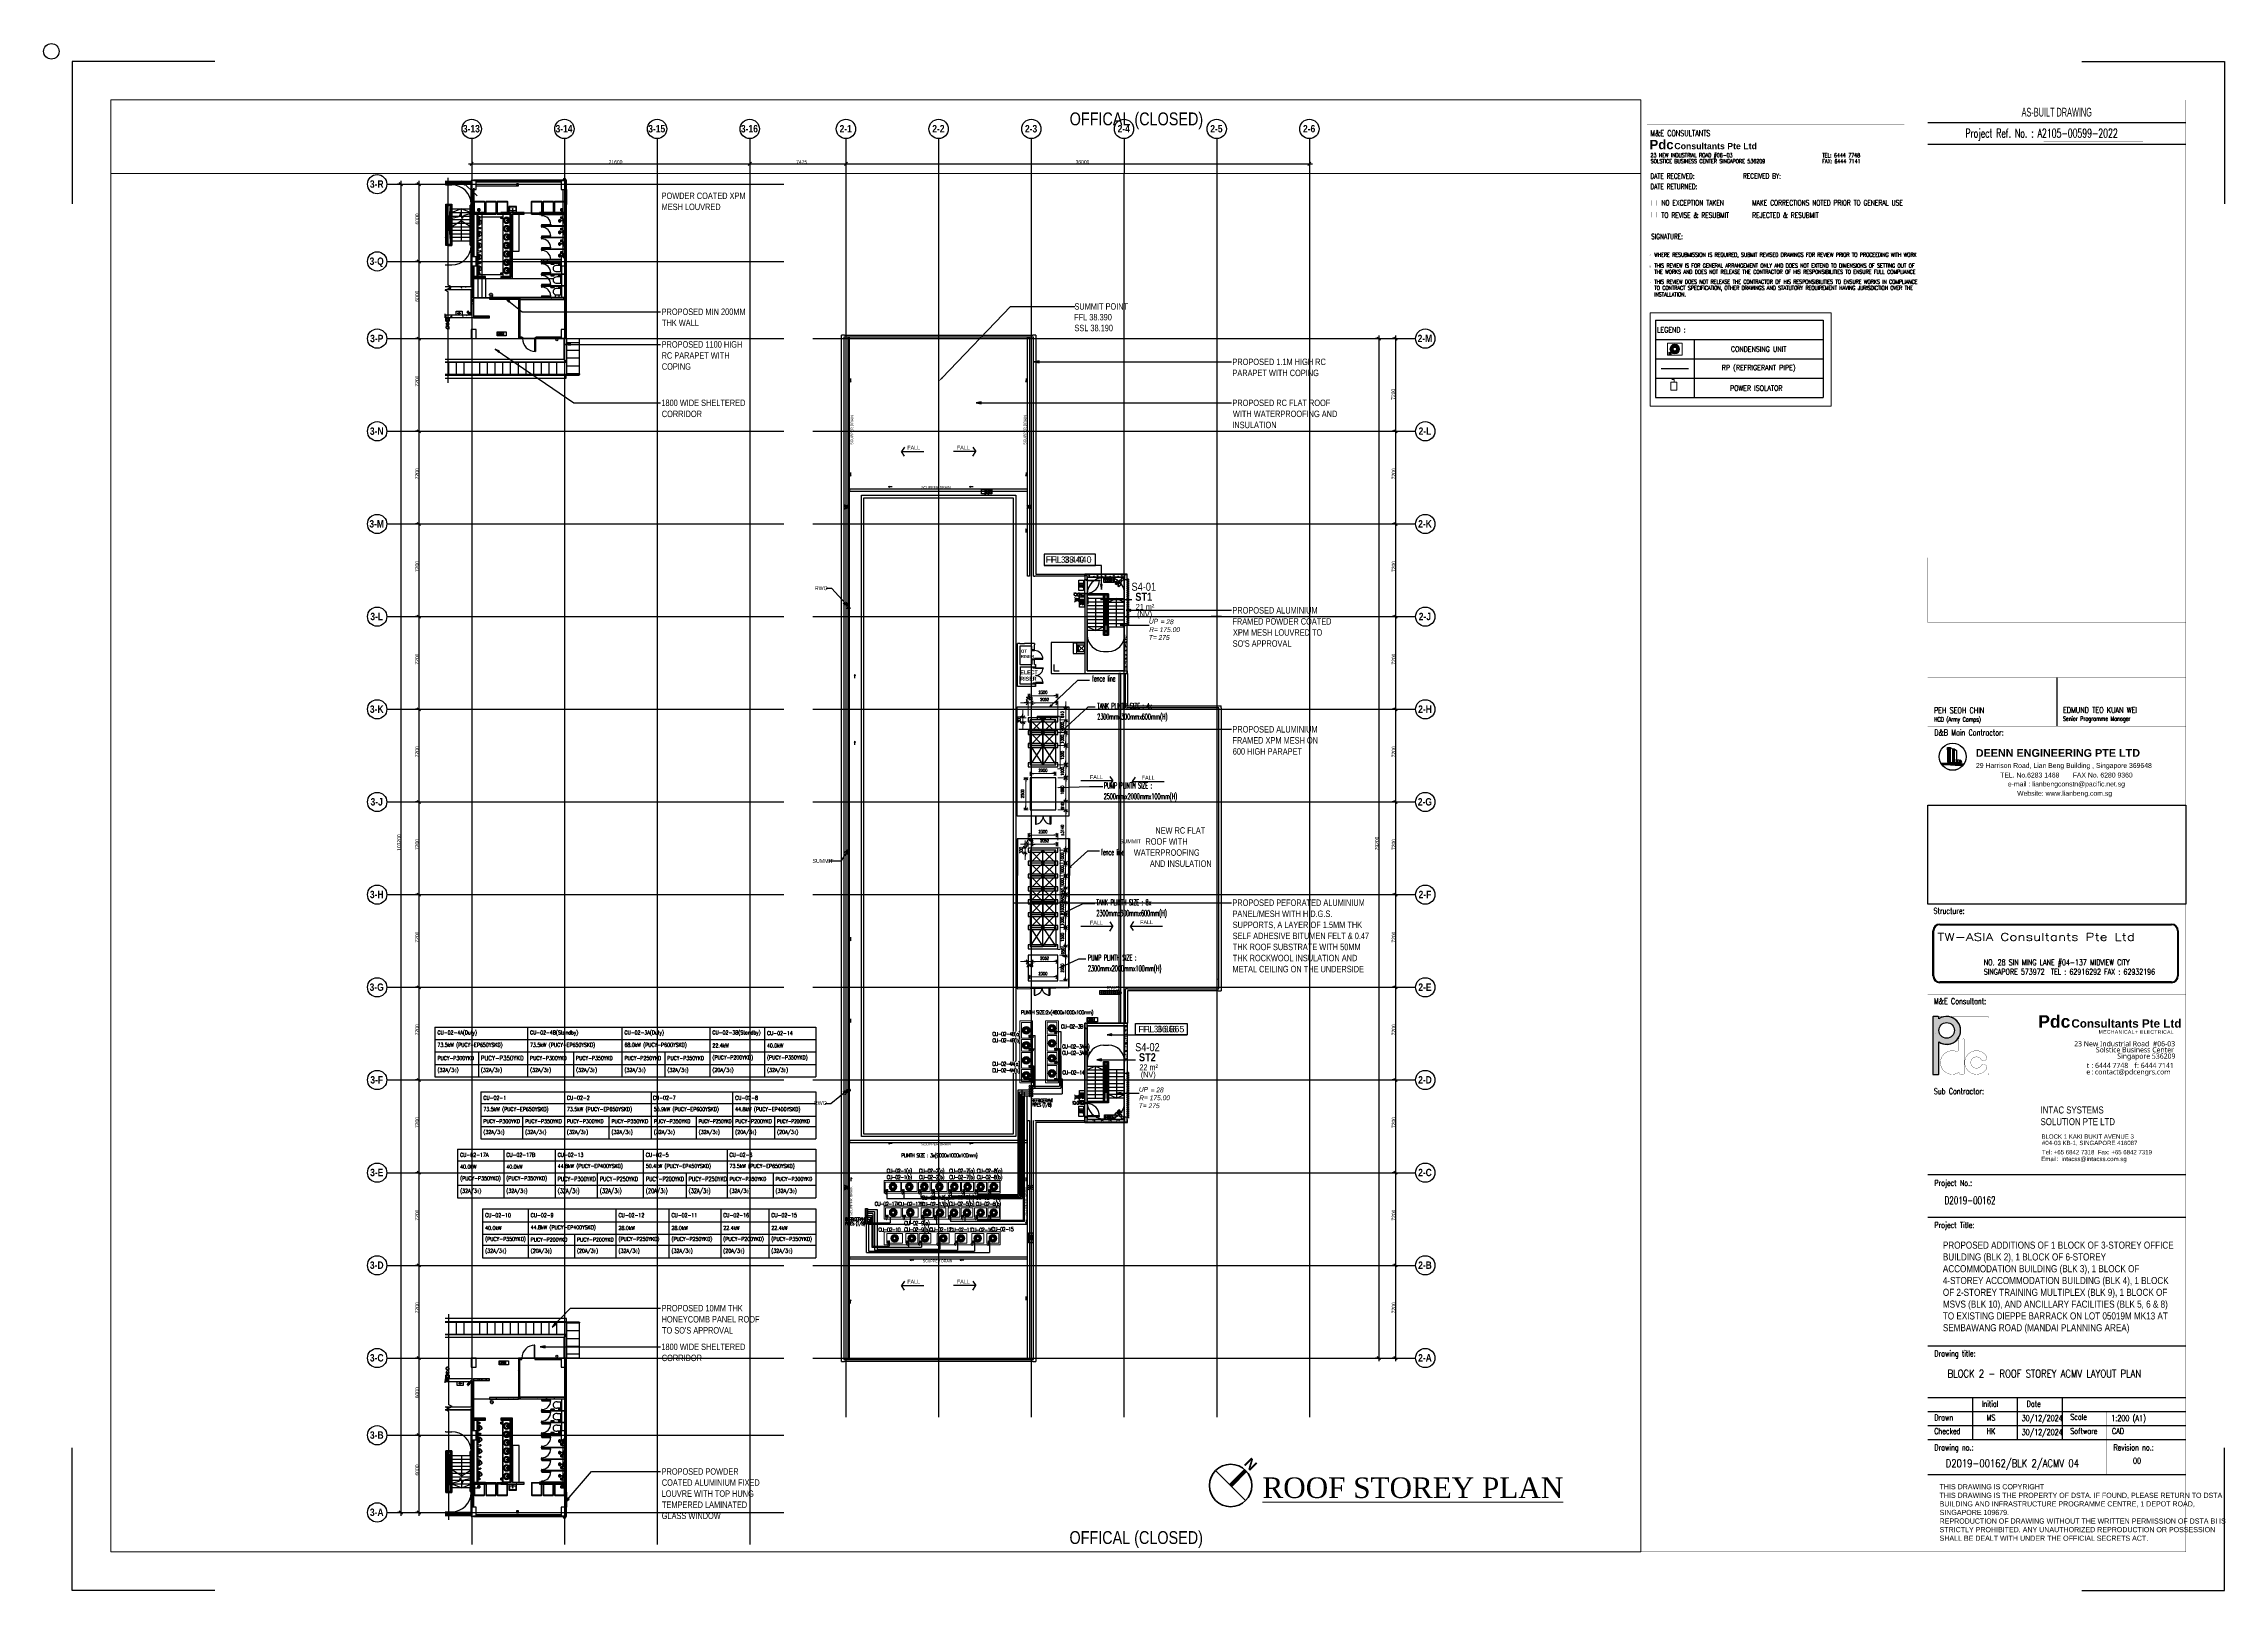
# Paper-space layout 'ROOF STOREY PLAN' of a CAD drawing. Header units: millimetres. Extents: x 25 to 872, y 83 to 684.
# The model-space entities are those that its viewports show. They can reach past a viewport. Long polylines and large blocks are cut down to what shows.
import ezdxf
from ezdxf.enums import TextEntityAlignment as Align

# ---------------------------------------------------------------- set-up
doc = ezdxf.new("R2010")
doc.units = ezdxf.units.MM
doc.layers.get('Defpoints').update_dxf_attribs({"color": 130})
for name, color, linetype in [('_KTI_CONTROL', 7, 'Continuous'), ('A-_ANOTTBLK----_E-', 7, 'Continuous'), ('A-_ANOTTBLK_--_N', 7, 'Continuous'), ('A-_ANOTTBLK_E-', 8, 'Continuous'), ('M-_ACON-MVEN-_N', 222, 'Continuous'), ('M_ARCHI', 8, 'Continuous')]:
    doc.layers.add(name, color=color, linetype=linetype)
for name, color, linetype, lineweight in [('A-_ANOT----_A', 8, 'Continuous', 9), ('A-_ANOTTBLK_P', 7, 'Continuous', 9), ('A-_XREF----_E-__Pen_No__187', 7, 'Continuous', 18), ('ANOTTBLK', 7, 'Continuous', 25), ('G-ANNO-TEXT', 7, 'Continuous', 5), ('G-ANNO-TTLB', 7, 'Continuous', 9), ('M-ACMV TEXT', 7, 'Continuous', 25), ('M-ACMV_CP', 1, 'Continuous', 20), ('M-ACMV_CU', 222, 'Continuous', 25), ('M-ACMV_FAD', 3, 'Continuous', 0), ('M-ACMV_Plinth', 8, 'Continuous', 0), ('M-ACMV_Power', 8, 'REFRIGERANT', 0), ('M-ACMV_Ref Pipe', 134, '500-1-RP', 25), ('M_ACMV_ANNOTATION', 7, 'Continuous', 25)]:
    doc.layers.add(name, color=color, linetype=linetype, lineweight=lineweight)
doc.styles.add('Arial', font='arial.ttf', dxfattribs={"width": 0.8, "height": 90})
doc.styles.add('Arial Narrow', font='ARIALN.TTF', dxfattribs={"height": 100})
doc.styles.add('Arial Narrow_1', font='ARIALN.TTF', dxfattribs={"height": 90})
doc.styles.add('Arial Narrow_3', font='ARIALN.TTF', dxfattribs={"height": 2})
doc.styles.add('Arial Narrow_B', font='ARIALNB.TTF', dxfattribs={"height": 150})
doc.styles.add('Arial Narrow_B_2', font='ARIALNB.TTF', dxfattribs={"height": 500})
doc.styles.add('Arial Narrow_B_4', font='ARIALNB.TTF', dxfattribs={"height": 625})
doc.styles.add('Arial Narrow_I', font='ARIALNI.TTF', dxfattribs={"height": 1.5})
doc.styles.add('Arial Narrow_I_1', font='ARIALNI.TTF', dxfattribs={"height": 375})
doc.styles.add('Arial_1', font='arial.ttf', dxfattribs={"width": 0.8, "height": 125})
doc.styles.add('Arial_11', font='arial.ttf', dxfattribs={"width": 0.8, "height": 1.75})
doc.styles.add('Arial_2', font='arial.ttf', dxfattribs={"width": 0.8, "height": 75})
doc.styles.add('Arial_3', font='arial.ttf', dxfattribs={"height": 300})
doc.styles.add('Arial_B', font='arialbd.ttf', dxfattribs={"height": 7})
doc.styles.add('GENERATED_STYLE_2', font='arial.ttf')
doc.styles.add('MtXpl_Trebuchet_MS', font='trebucbd.ttf')
doc.styles.add('PDC', font='arialbd.ttf', dxfattribs={"width": 0.9, "height": 300})
doc.styles.add('PDC-Add', font='trebuc.ttf')
doc.styles.add('PLANS_66kv_2018910_BASE FLOOR PLANS$0$DIMENSIONS', font='simplex.shx')
doc.styles.add('ROMANC', font='ARIALUNI.ttf')
doc.styles.add('RomanD', font='romand__.ttf', dxfattribs={"width": 1.3, "height": 3})
doc.styles.add('ROMANS', font='romans.shx', dxfattribs={"width": 0.8})
doc.styles.add('ROMANS-1', font='romans.shx', dxfattribs={"width": 0.7})
doc.styles.add('RomanS_6', font='romans__.ttf', dxfattribs={"width": 0.65, "height": 2.25})
doc.styles.add('SIMPLEX', font='simplex.shx', dxfattribs={"width": 0.65})
doc.styles.get("Standard").update_dxf_attribs({"font": 'arial.ttf'})
doc.styles.add('TW_Romans', font='romans.shx', dxfattribs={"width": 0.8})
doc.styles.add('X_1368_ TITLE BLK A1$0$X_1368_ TITLE BLK A1$0$Standard', font='txt_____.ttf')
doc.linetypes.add('500-1-RP', pattern='A,0.75,-0.5,0.75,-0.5,0.75,-0.5,0.75,-1.7,["RP",Standard,S=1,R=0,X=-1,Y=-0.5],-1.7', length=7.9)
doc.linetypes.add('REFRIGERANT', pattern='A,15,-5.08,["R",Standard,S=2.54,R=0,X=-2.54,Y=-1.27],-5.08', length=25.16)

# ---------------------------------------------------------------- blocks, each defined once
blk = doc.blocks.new('*X50')
at = {"color": 0}
for p, q in [((105083, 16093), (105267, 16278)), ((105083, 16111), (105250, 16278)), ((105083, 16129), (105232, 16278)), ((105083, 16146), (105214, 16278)), ((105083, 16164), (105197, 16278)), ((105083, 16182), (105179, 16278)), ((105083, 16199), (105161, 16278)), ((105083, 16217), (105144, 16278)), ((105083, 16235), (105126, 16278)), ((105083, 16252), (105108, 16278)), ((105083, 16270), (105090, 16278)), ((105083, 16076), (105281, 16274)), ((105083, 16058), (105281, 16257)), ((105083, 16040), (105281, 16239)), ((105083, 16023), (105281, 16221)), ((105083, 16005), (105281, 16203)), ((105083, 15987), (105281, 16186)), ((105083, 15970), (105281, 16168)), ((105083, 15952), (105281, 16150)), ((105083, 15934), (105281, 16133)), ((105083, 15917), (105281, 16115)), ((105083, 15899), (105281, 16097)), ((105083, 15881), (105281, 16080)), ((105083, 15863), (105281, 16062)), ((105083, 15846), (105281, 16044)), ((105083, 15828), (105281, 16027)), ((105083, 15810), (105281, 16009)), ((105083, 15793), (105281, 15991)), ((105083, 15775), (105281, 15974)), ((105083, 15757), (105281, 15956)), ((105083, 15740), (105281, 15938)), ((105083, 15722), (105281, 15921)), ((105083, 15704), (105281, 15903)), ((105083, 15687), (105281, 15885)), ((105083, 15669), (105281, 15868)), ((105083, 15651), (105281, 15850)), ((105083, 15634), (105281, 15832)), ((105083, 15616), (105281, 15815)), ((105083, 15598), (105281, 15797)), ((105083, 15581), (105281, 15779)), ((105083, 15563), (105281, 15762)), ((105083, 15545), (105281, 15744)), ((105083, 15528), (105281, 15726)), ((105083, 15510), (105281, 15709)), ((105083, 15492), (105281, 15691)), ((105083, 15475), (105281, 15673)), ((105083, 15457), (105281, 15655)), ((105083, 15439), (105281, 15638)), ((105083, 15422), (105281, 15620)), ((105083, 15404), (105281, 15602)), ((105083, 15386), (105281, 15585)), ((105083, 15369), (105281, 15567)), ((105083, 15351), (105281, 15549)), ((105083, 15333), (105281, 15532)), ((105083, 15315), (105281, 15514)), ((105083, 15298), (105281, 15496)), ((105083, 15280), (105281, 15479)), ((105083, 15262), (105281, 15461)), ((105084, 15247), (105281, 15443)), ((105102, 15247), (105281, 15426)), ((105120, 15247), (105281, 15408)), ((105137, 15247), (105281, 15390)), ((105155, 15247), (105281, 15373)), ((105173, 15247), (105281, 15355)), ((105191, 15247), (105281, 15337)), ((105208, 15247), (105281, 15320)), ((105226, 15247), (105281, 15302)), ((105244, 15247), (105281, 15284)), ((105261, 15247), (105281, 15267)), ((105279, 15247), (105281, 15249)), ((105438, 16078), (105543, 16182)), ((105438, 16096), (105525, 16182)), ((105438, 16113), (105507, 16182)), ((105438, 16131), (105490, 16182)), ((105438, 16149), (105472, 16182)), ((105438, 16166), (105454, 16182)), ((105438, 16060), (105546, 16168)), ((105438, 16042), (105546, 16150)), ((105438, 16025), (105546, 16132)), ((105438, 16007), (105546, 16115)), ((105438, 15989), (105546, 16097)), ((105438, 15972), (105546, 16079)), ((105438, 15954), (105546, 16062)), ((105438, 15936), (105546, 16044)), ((105438, 15919), (105546, 16026)), ((105438, 15901), (105546, 16009)), ((105438, 15883), (105546, 15991)), ((105438, 15866), (105546, 15973)), ((105438, 15848), (105546, 15956)), ((105438, 15830), (105546, 15938)), ((105438, 15813), (105546, 15920)), ((105438, 15795), (105546, 15903)), ((105438, 15777), (105546, 15885)), ((105438, 15760), (105546, 15867)), ((105438, 15742), (105546, 15850)), ((105438, 15724), (105546, 15832)), ((105438, 15707), (105546, 15814)), ((105438, 15689), (105546, 15797)), ((105438, 15671), (105546, 15779)), ((105438, 15654), (105546, 15761)), ((105438, 15636), (105546, 15743)), ((105438, 15618), (105546, 15726)), ((105438, 15601), (105546, 15708)), ((105438, 15583), (105546, 15690)), ((105438, 15565), (105546, 15673)), ((105438, 15548), (105546, 15655)), ((105438, 15530), (105546, 15637)), ((105438, 15512), (105546, 15620)), ((105438, 15494), (105546, 15602)), ((105438, 15477), (105546, 15584)), ((105438, 15459), (105546, 15567)), ((105438, 15441), (105546, 15549)), ((105438, 15424), (105546, 15531)), ((105438, 15406), (105546, 15514)), ((105438, 15388), (105546, 15496)), ((105438, 15371), (105546, 15478)), ((105438, 15353), (105546, 15461)), ((105438, 15335), (105546, 15443)), ((105438, 15318), (105546, 15425)), ((105438, 15300), (105546, 15408)), ((105438, 15282), (105546, 15390)), ((105438, 15265), (105546, 15372)), ((105441, 15250), (105546, 15355)), ((105459, 15250), (105546, 15337)), ((105476, 15250), (105546, 15319)), ((105494, 15250), (105546, 15302)), ((105512, 15250), (105546, 15284)), ((105529, 15250), (105546, 15266)), ((105686, 15441), (105689, 15445)), ((105686, 15424), (105707, 15445)), ((105686, 15406), (105724, 15445)), ((105686, 15388), (105742, 15445)), ((105686, 15371), (105750, 15435)), ((105686, 15353), (105750, 15418)), ((105686, 15335), (105750, 15400)), ((105686, 15318), (105750, 15382)), ((105686, 15300), (105750, 15364)), ((105686, 15282), (105750, 15347)), ((105686, 15265), (105750, 15329)), ((105686, 15247), (105750, 15311)), ((105692, 15236), (105750, 15294)), ((105710, 15236), (105750, 15276)), ((105728, 15236), (105750, 15258)), ((105745, 15236), (105750, 15241)), ((105886, 15394), (105893, 15401)), ((105886, 15377), (105910, 15401)), ((105886, 15359), (105928, 15401)), ((105886, 15341), (105941, 15396)), ((105886, 15324), (105941, 15378)), ((105886, 15306), (105941, 15360)), ((105886, 15288), (105941, 15343)), ((105886, 15271), (105941, 15325)), ((105886, 15253), (105941, 15307)), ((105892, 15241), (105941, 15290)), ((105910, 15241), (105941, 15272)), ((105928, 15241), (105941, 15254))]:
    blk.add_line(p, q, dxfattribs=at)
blk = doc.blocks.new('*X51')
at = {"color": 0}
for p, q in [((104618, 15191), (104621, 15194)), ((104622, 15182), (104634, 15194)), ((104627, 15174), (104647, 15194)), ((104632, 15165), (104661, 15194)), ((104637, 15157), (104674, 15194)), ((104642, 15149), (104687, 15194)), ((104647, 15141), (104700, 15194)), ((104652, 15133), (104714, 15194)), ((104658, 15125), (104727, 15194)), ((104663, 15117), (104740, 15194)), ((104668, 15109), (104753, 15194)), ((104674, 15101), (104767, 15194)), ((104684, 15098), (104780, 15194)), ((104697, 15098), (104793, 15194)), ((104711, 15098), (104806, 15194)), ((104724, 15098), (104820, 15194)), ((104737, 15098), (104833, 15194)), ((104750, 15098), (104846, 15194)), ((104764, 15098), (104859, 15194)), ((104777, 15098), (104873, 15194)), ((104790, 15098), (104886, 15194)), ((104803, 15098), (104899, 15194)), ((104817, 15098), (104912, 15194)), ((104830, 15098), (104926, 15194)), ((104843, 15098), (104939, 15194)), ((104857, 15098), (104952, 15194)), ((104870, 15098), (104966, 15194)), ((104883, 15098), (104979, 15194)), ((104896, 15098), (104992, 15194)), ((104910, 15098), (105005, 15194)), ((104923, 15098), (105019, 15194)), ((104936, 15098), (105032, 15194)), ((104949, 15098), (105045, 15194)), ((104963, 15098), (105058, 15194)), ((104976, 15098), (105072, 15194)), ((104989, 15098), (105085, 15194)), ((105002, 15098), (105098, 15194)), ((105016, 15098), (105111, 15194)), ((105029, 15098), (105125, 15194)), ((105042, 15098), (105138, 15194)), ((105055, 15098), (105151, 15194)), ((105069, 15098), (105164, 15194)), ((105082, 15098), (105178, 15194)), ((105095, 15098), (105191, 15194)), ((105108, 15098), (105204, 15194)), ((105122, 15098), (105217, 15194)), ((105135, 15098), (105231, 15194)), ((105148, 15098), (105244, 15194)), ((105161, 15098), (105257, 15194)), ((105175, 15098), (105270, 15194)), ((105188, 15098), (105284, 15194)), ((105201, 15098), (105297, 15194)), ((105214, 15098), (105304, 15187)), ((105228, 15098), (105304, 15175)), ((105241, 15098), (105318, 15175)), ((105254, 15098), (105331, 15175)), ((105268, 15098), (105344, 15175)), ((105281, 15098), (105357, 15175)), ((105294, 15098), (105371, 15175)), ((105305, 15082), (105397, 15175)), ((105307, 15098), (105384, 15175)), ((105318, 15082), (105410, 15175)), ((105331, 15082), (105424, 15175)), ((105344, 15082), (105437, 15175)), ((105358, 15082), (105450, 15175)), ((105371, 15082), (105463, 15175)), ((105384, 15082), (105477, 15175)), ((105397, 15082), (105490, 15175)), ((105411, 15082), (105503, 15175)), ((105424, 15082), (105516, 15175)), ((105437, 15082), (105530, 15175)), ((105450, 15082), (105543, 15175)), ((105464, 15082), (105556, 15175)), ((105477, 15082), (105569, 15175)), ((105490, 15082), (105583, 15175)), ((105503, 15082), (105596, 15175)), ((105517, 15082), (105609, 15175)), ((105530, 15082), (105623, 15175)), ((105543, 15082), (105619, 15158)), ((105556, 15082), (105629, 15155)), ((105570, 15082), (105643, 15155)), ((105583, 15082), (105656, 15155)), ((105596, 15082), (105669, 15155)), ((105610, 15082), (105682, 15155)), ((105623, 15082), (105696, 15155)), ((105623, 15069), (105709, 15155)), ((105626, 15059), (105722, 15155)), ((105640, 15059), (105735, 15155)), ((105653, 15059), (105749, 15155)), ((105666, 15059), (105762, 15155)), ((105679, 15059), (105775, 15155)), ((105693, 15059), (105788, 15155)), ((105706, 15059), (105802, 15155)), ((105719, 15059), (105815, 15155)), ((105732, 15059), (105828, 15155)), ((105746, 15059), (105841, 15155)), ((105759, 15059), (105855, 15155)), ((105772, 15059), (105868, 15155)), ((105786, 15059), (105881, 15155)), ((105799, 15059), (105895, 15155)), ((105812, 15059), (105908, 15155)), ((105825, 15059), (105921, 15155)), ((105839, 15059), (105934, 15155)), ((105852, 15059), (105948, 15155)), ((105865, 15059), (105961, 15155)), ((105878, 15059), (105974, 15155)), ((105892, 15059), (105987, 15155)), ((105905, 15059), (106001, 15155)), ((105918, 15059), (106014, 15155)), ((105931, 15059), (106027, 15155)), ((105945, 15059), (106040, 15155)), ((105958, 15059), (106054, 15155)), ((105971, 15059), (106067, 15155)), ((105984, 15059), (106080, 15155)), ((105998, 15059), (106093, 15155)), ((106011, 15059), (106107, 15155)), ((106024, 15059), (106120, 15155)), ((106037, 15059), (106133, 15155)), ((106051, 15059), (106146, 15155)), ((106064, 15059), (106160, 15155)), ((106077, 15059), (106173, 15155)), ((106090, 15059), (106186, 15155)), ((106104, 15059), (106199, 15155)), ((106117, 15059), (106213, 15155)), ((106130, 15059), (106226, 15155)), ((106143, 15059), (106239, 15155)), ((106170, 15059), (106222, 15112)), ((106183, 15059), (106185, 15061))]:
    blk.add_line(p, q, dxfattribs=at)
blk = doc.blocks.new('pdc logo')
at = {"layer": '_KTI_CONTROL'}
h = blk.add_hatch(color=5, dxfattribs=at)
h.dxf.hatch_style = 1
h.paths.add_polyline_path([(2157.64, -611.18, -1), (2152.79, -611.18, -1)], flags=16)
edge = h.paths.add_edge_path()
edge.add_arc((2152.39, -607.24), 0.4, 360, 450)
edge.add_line((2152.39, -606.84), (2151.19, -606.84))
edge.add_arc((2151.19, -607.16), 0.32, 90, 180)
edge.add_line((2150.87, -607.16), (2150.87, -624.62))
edge.add_arc((2151.19, -624.62), 0.32, 180, 270)
edge.add_line((2151.19, -624.94), (2152.47, -624.94))
edge.add_arc((2152.47, -624.62), 0.32, 270, 360)
edge.add_line((2152.79, -624.62), (2152.79, -614.79))
edge.add_arc((2155.21, -611.18), 4.34, 236.10561, 450)
edge.add_arc((2155.21, -611.18), 4.34, 90, 123.89439)
edge.add_line((2152.79, -607.58), (2152.79, -607.24))
blk.add_line((2151.83, -612.12), (2151.83, -612.12), dxfattribs=at)
at = {"layer": '_KTI_CONTROL', "color": 5}
for p, q in [((2160.15, -613.94), (2160.15, -613.94)), ((2166.73, -620.61), (2166.73, -620.61)), ((2166.73, -621.72), (2166.73, -621.72))]:
    blk.add_line(p, q, dxfattribs=at)
at = {"layer": '_KTI_CONTROL'}
blk.add_lwpolyline([(2151.27, -624.94, 0.08, 0.08, 0), (2167.96, -624.94, 0.08, 0.08, 0.414214), (2168.36, -624.54, 0.08, 0.08, 0), (2168.36, -607.24, 0.08, 0.08, 0.414214), (2167.96, -606.84, 0.08, 0.08, 0), (2151.27, -606.84, 0.08, 0, 0.414214), (2150.87, -607.24, 0, 0, 0), (2150.87, -624.54, 0, 0.08, 0.414214)], format="xyseb", close=True, dxfattribs=at)
blk.add_lwpolyline([(2152.79, -607.58), (2152.79, -607.24, 0.414214), (2152.39, -606.84), (2151.19, -606.84, 0.414214), (2150.87, -607.16), (2150.87, -624.62, 0.414214), (2151.19, -624.94), (2152.47, -624.94, 0.414214), (2152.79, -624.62), (2152.79, -614.79, 1.350121), (2155.21, -606.84)], format="xyb", dxfattribs=at)
at = {"layer": '_KTI_CONTROL', "color": 5, "const_width": 0.08}
for points in [[(2159.15, -624.26, 0.604222), (2159.03, -624.19, -1.673231), (2158.32, -617.77, 0.53158), (2158.76, -617.47), (2158.76, -614.06, -0.414214), (2159.16, -613.66), (2160.28, -613.66, -0.414214), (2160.68, -614.06), (2160.68, -624.54, -0.414214), (2160.36, -624.86), (2159.55, -624.86, -0.414214), (2159.15, -624.46)], [(2166.73, -621.72, -0.600855), (2167.53, -623.22, -3.270946), (2167.53, -619.12, -0.600855), (2166.73, -620.61, -0.249332), (2165.93, -620.19, 3.270946), (2165.93, -622.15, -0.249332)]]:
    blk.add_lwpolyline(points, format="xyb", close=True, dxfattribs=at)
blk.add_lwpolyline([(2158.7, -621.17, 1712.893325), (2158.7, -621.17)], format="xyb", dxfattribs=at)
at = {"layer": '_KTI_CONTROL'}
blk.add_circle((2155.21, -611.18), 2.42, dxfattribs=at)
blk.add_arc((2155.21, -611.18), 4.34, 236.10561, 123.89439, dxfattribs=at)
blk = doc.blocks.new('TITLEBLK_2024 12 17')
at = {"linetype": 'Continuous'}
blk.add_lwpolyline([(1691.84, 303.92), (1792.09, 303.92), (1792.09, 265.55), (1691.84, 265.55)], close=True, dxfattribs=at)
at = {"layer": 'A-_ANOTTBLK_--_N'}
for p, q in [((1693.88, 237.63), (1693.88, 255.13)), ((1694.18, 237.63), (1694.18, 255.13)), ((1696.53, 257.78), (1786.52, 257.78)), ((1696.53, 257.48), (1786.52, 257.48)), ((1788.87, 255.13), (1788.87, 237.63)), ((1789.17, 255.13), (1789.17, 237.63)), ((1786.52, 235.28), (1696.53, 235.28)), ((1786.52, 234.98), (1696.53, 234.98))]:
    blk.add_line(p, q, dxfattribs=at)
for centre, radius, start, end in [((1696.53, 255.13), 2.65, 90, 180), ((1696.53, 255.13), 2.35, 90, 180), ((1786.52, 255.13), 2.65, 0, 90), ((1786.52, 255.13), 2.35, 0, 90), ((1696.53, 237.63), 2.65, 180, 270), ((1696.53, 237.63), 2.35, 180, 270), ((1786.52, 237.63), 2.65, 270, 0), ((1786.52, 237.63), 2.35, 270, 0)]:
    blk.add_arc(centre, radius, start, end, dxfattribs=at)
at = {"layer": 'ANOTTBLK', "color": 0, "linetype": 'Continuous'}
for p, q in [((1691.82, 569.11), (1792.08, 569.11)), ((1691.82, 560.75), (1792.08, 560.75)), ((1741.97, 353.53), (1741.97, 334.68)), ((1699.51, 326.33), (1700.62, 326.33)), ((1700.62, 326.33), (1701.5, 325.8)), ((1700.62, 326.33), (1700.62, 320.57)), ((1701.5, 325.8), (1702.1, 325.8)), ((1701.5, 325.8), (1701.5, 320.59)), ((1702.1, 325.8), (1702.1, 320.59)), ((1702.1, 325.8), (1703.07, 325.15)), ((1703.07, 325.15), (1703.07, 321.68)), ((1696.9, 320.28), (1700.76, 320.28)), ((1697.23, 319.74), (1700.76, 319.74)), ((1699.51, 320.57), (1700.62, 320.57)), ((1699.51, 320.46), (1700.62, 320.46)), ((1700.62, 320.57), (1701.5, 320.59)), ((1700.62, 320.46), (1701.5, 320.47)), ((1700.76, 320.28), (1700.71, 320.17)), ((1700.71, 320.17), (1702.56, 320.17)), ((1700.76, 319.74), (1700.72, 319.65)), ((1700.72, 319.65), (1702.57, 319.65)), ((1701.5, 320.59), (1702.1, 320.59)), ((1701.5, 320.47), (1702.1, 320.47)), ((1702.1, 320.59), (1702.88, 320.6)), ((1702.1, 320.47), (1702.88, 320.49)), ((1702.49, 320.06), (1706.03, 320.06)), ((1702.49, 319.52), (1705.66, 319.52)), ((1702.56, 320.17), (1702.5, 320.06)), ((1702.57, 319.65), (1702.5, 319.52)), ((1702.88, 321.68), (1703.24, 321.68)), ((1702.88, 321.68), (1702.88, 320.51)), ((1702.88, 320.51), (1703.24, 320.51)), ((1702.88, 320.49), (1702.88, 320.4)), ((1702.88, 320.4), (1703.24, 320.4)), ((1703.24, 321.68), (1703.24, 320.51)), ((1703.24, 321.68), (1704, 321.54)), ((1703.24, 320.51), (1704, 320.54)), ((1703.24, 320.4), (1704, 320.43)), ((1704, 321.54), (1704, 320.54)), ((1704, 321.43), (1704.3, 321.43)), ((1704, 320.54), (1704.3, 320.54)), ((1704, 320.43), (1704.3, 320.43)), ((1704.3, 321.43), (1704.5, 321.4)), ((1704.3, 321.43), (1704.3, 320.54)), ((1704.3, 320.54), (1704.97, 320.57)), ((1704.31, 320.43), (1704.97, 320.46)), ((1704.97, 320.85), (1704.97, 320.57)), ((1691.82, 160.55), (1792.08, 160.55)), ((1691.82, 143.92), (1792.08, 143.92)), ((1691.82, 93.92), (1792.08, 93.92)), ((1691.82, 73.92), (1792.08, 73.92)), ((1691.82, 68.46), (1792.08, 68.46)), ((1709.22, 73.92), (1709.22, 57.56)), ((1726.62, 73.92), (1726.62, 57.56)), ((1744.03, 73.92), (1744.03, 57.56)), ((1691.82, 63.01), (1792.08, 63.01)), ((1691.82, 57.56), (1792.08, 57.56)), ((1691.82, 43.92), (1792.08, 43.92))]:
    blk.add_line(p, q, dxfattribs=at)
at = {"layer": 'ANOTTBLK', "color": 0, "linetype": 'Continuous', "const_width": 0.05}
for points in [[(1792.08, 13.92), (1792.08, 577.92), (986.08, 577.92), (986.08, 13.92)], [(1691.82, 577.92), (1792.08, 577.92), (1792.08, 13.92), (1691.82, 13.92)], [(1582.82, 500.23), (1682.76, 500.23), (1682.76, 568.37), (1582.82, 568.37)], [(1586.48, 538.93), (1584.43, 538.93), (1584.43, 536.88), (1586.48, 536.88)], [(1586.48, 534.37), (1584.43, 534.37), (1584.43, 532.31), (1586.48, 532.31)], [(1621.74, 538.93), (1619.68, 538.93), (1619.68, 536.88), (1621.74, 536.88)], [(1621.74, 534.37), (1619.68, 534.37), (1619.68, 532.31), (1621.74, 532.31)], [(1691.87, 400.11), (1792.12, 400.11), (1792.12, 374.91), (1691.87, 374.91)], [(1691.82, 374.91), (1792.05, 374.91), (1792.05, 353.56), (1691.82, 353.56)], [(1699.51, 326.33), (1700.62, 326.33), (1700.62, 320.57), (1699.51, 320.57)], [(1701.5, 325.8), (1702.1, 325.8), (1702.1, 320.59), (1701.5, 320.59)], [(1702.88, 321.68), (1703.24, 321.68), (1703.24, 320.51), (1702.88, 320.51)], [(1704, 321.43), (1704.3, 321.43), (1704.3, 320.54), (1704, 320.54)]]:
    blk.add_lwpolyline(points, close=True, dxfattribs=at)
for points in [[(1736.89, 561.91), (1775.41, 561.91)], [(1691.87, 400.11), (1792.12, 400.11)], [(1691.87, 374.91), (1792.12, 374.91)], [(1691.84, 353.53), (1792.09, 353.53)], [(1691.84, 334.68), (1792.09, 334.68)], [(1691.84, 303.92), (1792.09, 303.92)], [(1691.84, 265.55), (1792.09, 265.55)], [(1691.84, 230.55), (1792.09, 230.55)], [(1691.84, 195.55), (1792.09, 195.55)], [(1761.43, 43.92), (1761.43, 68.46)]]:
    blk.add_lwpolyline(points, dxfattribs=at)
for points in [[(1583.73, 517.81, 1), (1584.3, 517.81, 1)], [(1583.73, 513.24, 1), (1584.3, 513.24, 1)], [(1583.73, 506.95, 1), (1584.3, 506.95, 1)]]:
    blk.add_lwpolyline(points, format="xyb", close=True, dxfattribs=at)
at = {"layer": 'ANOTTBLK', "color": 0, "linetype": 'Continuous'}
for radius in [5.28, 5.26]:
    blk.add_circle((1701.53, 322.8), radius, dxfattribs=at)
for centre, radius, start, end in [((1704.41, 320.85), 0.559, 0, 80.55011), ((1701.53, 322.8), 5.28, 318.90446, 326.22834)]:
    blk.add_arc(centre, radius, start, end, dxfattribs=at)
at = {"layer": 'Defpoints', "color": 0, "linetype": 'Continuous'}
for p, q in [((1026.45, 592.92), (971.08, 592.92)), ((971.08, 592.92), (971.08, 537.54)), ((1751.7, 592.92), (1807.08, 592.92)), ((1807.08, 592.92), (1807.08, 537.54)), ((971.08, -1.08), (971.08, 54.29)), ((1807.08, -1.08), (1807.08, 54.29)), ((1026.45, -1.08), (971.08, -1.08)), ((1751.7, -1.08), (1807.08, -1.08))]:
    blk.add_line(p, q, dxfattribs=at)
at = {"layer": '_KTI_CONTROL', "xscale": 1.25, "yscale": 1.25, "zscale": 1.25}
blk.add_blockref('pdc logo', (-994.82, 980.45), dxfattribs=at)
at = {"layer": 'ANOTTBLK', "color": 0, "linetype": 'Continuous', "xscale": 0.0055876800387864, "yscale": 0.0055876800387864, "zscale": 0.0055886873629114}
for name in ['*X50', '*X51']:
    blk.add_blockref(name, (1112.32, 235.36), dxfattribs=at)
at = {"layer": '_KTI_CONTROL', "color": 5, "style": 'PDC'}
blk.add_text('Pdc ', height=4.86, dxfattribs=at).set_placement((1734.79, 217.52))
at = {"layer": '_KTI_CONTROL', "color": 7, "style": 'PDC'}
blk.add_text('Consultants Pte Ltd', height=3.24, dxfattribs=at).set_placement((1747.64, 217.55))
at = {"layer": 'A-_ANOTTBLK_--_N', "attachment_point": 1}
for s, insert, char_height, width, style in [('TW-ASIA Consultants Pte Ltd', (1695.63, 254.3), 3, 108.7008, 'RomanD'), ('SINGAPORE 573972  TEL : 62916292 FAX : 62932196', (1713.65, 240.37), 2.25, 75.9759, 'RomanS_6'), ('NO. 28 SIN MING LANE #04-137 MIDVIEW CITY ', (1713.65, 244.01), 2.25, 67.0131, 'RomanS_6')]:
    blk.add_mtext(s, dxfattribs=dict(at, insert=insert, char_height=char_height, width=width, style=style))
at = {"layer": 'A-_ANOTTBLK_E-', "color": 7}
for s, style, p in [('23 New Industrial Road  #06-03', 'PDC-Add', (1748.73, 210.28)), (': 6444 7748 ', 'PDC-Add', (1755.44, 201.86)), ('Solstice Business Center', 'PDC-Add', (1757.19, 207.94)), ('Singapore 536209', 'PDC-Add', (1765.46, 205.48)), (': 6444 7141', 'PDC-Add', (1773.15, 201.86)), (': contact@pdcengrs.com', 'MtXpl_Trebuchet_MS', (1755.39, 199.36))]:
    blk.add_text(s, height=2, dxfattribs=dict(at, style=style)).set_placement(p)
at = {"layer": 'A-_ANOTTBLK_E-', "color": 5, "style": 'MtXpl_Trebuchet_MS'}
for s, p in [('t', (1753.61, 201.86)), ('f', (1772.06, 201.86)), ('e', (1753.46, 199.36))]:
    blk.add_text(s, height=2, dxfattribs=at).set_placement(p)
at = {"layer": 'A-_ANOTTBLK_E-', "color": 7, "char_height": 1.3867, "width": 77.2836, "attachment_point": 1, "style": 'X_1368_ TITLE BLK A1$0$X_1368_ TITLE BLK A1$0$Standard'}
for s, insert in [('{\\fArial|b0|i0|c0|p34;\\T1.1;MECHANICAL}', (1758.25, 216.57)), ('{\\fArial|b0|i0|c0|p34;\\T1.1;+}', (1772.4, 216.57)), ('{\\fArial|b0|i0|c0|p34;\\T1.1;ELECTRICAL    }', (1774.3, 216.52))]:
    blk.add_mtext(s, dxfattribs=dict(at, insert=insert))
at = {"layer": 'A-_ANOTTBLK_P', "char_height": 5, "width": 63.6219, "attachment_point": 1, "style": 'Arial_11'}
for insert in [(1358.55, 573.07), (1358.46, 21.95)]:
    blk.add_mtext('OFFICAL (CLOSED)', dxfattribs=dict(at, insert=insert))
at = {"layer": 'ANOTTBLK', "color": 0, "linetype": 'Continuous', "width": 0.6}
blk.add_text('AS-BUILT DRAWING', height=3.3884, rotation=0.00083, dxfattribs=at).set_placement((1741.95, 571.49), align=Align.CENTER)
at = {"layer": 'ANOTTBLK', "color": 0, "linetype": 'Continuous', "style": 'PDC'}
for s, height, p in [('Pdc ', 3.645, (1583.78, 558.77)), ('Consultants Pte Ltd', 2.43, (1593.42, 558.79))]:
    blk.add_text(s, height=height, dxfattribs=at).set_placement(p)
at = {"layer": 'ANOTTBLK', "color": 0, "linetype": 'Continuous'}
for s, height, style, width, p in [('M&E CONSULTANTS', 2.2775, 'ROMANS', 0.65, (1584.08, 563.86)), ('23 NEW INDUSTRIAL ROAD #06-03', 1.5779, 'ROMANS', 0.7, (1584.16, 555.67)), ('SOLSTICE BUSINESS CENTER SINGAPORE 536209', 1.5779, 'ROMANS', 0.7, (1584.23, 553.35)), ('TEL: 6444 7748', 1.5779, 'ROMANS', 0.7, (1650.9, 555.63)), ('FAX: 6444 7141', 1.5779, 'ROMANS', 0.7, (1650.85, 553.31)), ('DATE RECEIVED:', 2.0498, 'ROMANS', 0.65, (1584.14, 547.34)), ('DATE RETURNED:', 2.0498, 'ROMANS', 0.65, (1584.14, 543.28)), ('RECEIVED BY:', 2.0498, 'ROMANS', 0.65, (1620.1, 547.36)), ('TO REVISE & RESUBMIT', 2.0953, 'ROMANS', 0.65, (1588.41, 532.13)), ('NO EXCEPTION TAKEN', 2.0953, 'ROMANS', 0.65, (1588.41, 536.89)), ('MAKE CORRECTIONS NOTED PRIOR TO GENERAL USE', 2.0953, 'ROMANS', 0.65, (1623.67, 536.94)), ('REJECTED & RESUBMIT', 2.0953, 'ROMANS', 0.65, (1623.67, 532.13)), ('SIGNATURE:', 2.05, 'ROMANS', 0.65, (1584.43, 523.9)), ('WHERE RESUBMISSION IS REQUIRED, SUBMIT REVISED DRAWINGS FOR REVIEW PRIOR TO PROCEEDING WITH WORK ', 1.5637, 'ROMANS', 0.7, (1585.65, 517.02)), ('THIS REVIEW IS FOR GENERAL ARRANGEMENT ONLY AND DOES NOT EXTEND TO DIMENSIONS OF SETTING OUT OF', 1.5637, 'ROMANS', 0.7, (1585.65, 512.79)), ('THE WORKS AND DOES NOT RELEASE THE CONTRACTOR OF HIS RESPONSIBILITIES TO ENSURE FULL COMPLIANCE', 1.5637, 'ROMANS', 0.7, (1585.65, 510.39)), ('THIS REVIEW DOES NOT RELEASE THE CONTRACTOR OF HIS RESPONSIBILITIES TO ENSURE WORKS IN COMPLIANCE', 1.5637, 'ROMANS', 0.7, (1585.65, 506.53)), ('TO CONTRACT SPECIFICATION, OTHER DRAWINGS AND STATUTORY REQUIREMENT HAVING JURISDICTION OVER THE', 1.5637, 'ROMANS', 0.7, (1585.65, 504.13)), ('INSTALLATION.', 1.5637, 'ROMANS', 0.7, (1585.65, 501.6)), ('PEH SEOH CHIN', 2.2954, 'SIMPLEX', 0.65, (1694.26, 339.66)), ('EDMUND TEO KUAN WEI', 2.2954, 'SIMPLEX', 0.65, (1744.38, 339.78)), ('D&B Main Contractor:', 2.2954, 'SIMPLEX', 0.65, (1694.41, 331.02)), ('Structure: ', 2.2954, 'SIMPLEX', 0.65, (1694.09, 261.76)), ('Project No.:', 2.2954, 'SIMPLEX', 0.65, (1694.41, 156.05)), ('Project Title:', 2.2954, 'SIMPLEX', 0.65, (1694.4, 139.72)), ('Drawing title:', 2.2954, 'SIMPLEX', 0.65, (1694.4, 89.83)), ('Initial', 2.295, 'SIMPLEX', 0.65, (1712.88, 70.28)), ('Date', 2.295, 'SIMPLEX', 0.65, (1730.28, 70.28)), ('Checked', 2.295, 'SIMPLEX', 0.65, (1694.39, 59.65)), ('Drawn', 2.295, 'SIMPLEX', 0.65, (1694.39, 64.96)), ('MS', 2.295, 'SIMPLEX', 0.65, (1714.69, 64.89)), ('HK', 2.295, 'SIMPLEX', 0.65, (1714.74, 59.65)), ('Scale', 2.295, 'SIMPLEX', 0.65, (1747.22, 65.15)), ('Software', 2.295, 'SIMPLEX', 0.65, (1747.22, 59.69)), ('CAD', 2.295, 'SIMPLEX', 0.65, (1763.41, 59.69)), ('Drawing no.:', 2.2954, 'SIMPLEX', 0.65, (1694.4, 53.33)), ('Revision no.:', 2.2954, 'SIMPLEX', 0.65, (1764, 53.33)), ('00', 2.295, 'SIMPLEX', 0.65, (1771.6, 48.15))]:
    blk.add_text(s, height=height, dxfattribs=dict(at, style=style, width=width)).set_placement(p)
at = {"layer": 'ANOTTBLK', "color": 0, "linetype": 'Continuous', "style": 'SIMPLEX', "width": 0.65}
for s, height, rotation, p in [('Project Ref. No. : A2105-00599-2022', 3.3884, 0.00083, (1706.48, 563.33)), ('HCD (Army Camps)', 1.742, 359.99695, (1694.31, 336.41)), ('Senior Programme Manager', 1.742, 359.99695, (1744.37, 336.68))]:
    blk.add_text(s, height=height, rotation=rotation, dxfattribs=at).set_placement(p)
at = {"layer": 'ANOTTBLK', "color": 0, "linetype": 'Continuous', "style": 'Arial'}
for s, p in [('29 Harrison Road, Lian Beng Building , Singapore 369648', (1710.58, 318.43)), ('TEL. No.6283 1468       FAX No. 6280 9360', (1719.97, 314.71))]:
    blk.add_text(s, height=1.9, rotation=0.0008, dxfattribs=at).set_placement(p)
for s, p in [('e-mail : lianbengconstn@pacific.net.sg', (1745.72, 311.24)), ('Website: www.lianbeng.com.sg', (1745, 307.62))]:
    blk.add_text(s, height=1.9, rotation=0.0008, dxfattribs=at).set_placement(p, align=Align.CENTER)
at = {"layer": 'ANOTTBLK', "color": 0, "linetype": 'Continuous', "style": 'SIMPLEX', "width": 0.65}
for s, p in [('M&E Consultant:', (1694.23, 227.84)), ('Sub Contractor:', (1694.23, 192.84))]:
    blk.add_text(s, height=2.2954, dxfattribs=at).set_placement(p, align=Align.MIDDLE_LEFT)
at = {"layer": 'ANOTTBLK', "color": 0, "linetype": 'Continuous', "insert": (1710.51, 322.71), "char_height": 3, "width": 149.933, "attachment_point": 7, "line_spacing_factor": 0.72, "style": 'ROMANC'}
blk.add_mtext('{\\fArial|b1|i0|c0|p34;DEENN ENGINEERING PTE LTD}', dxfattribs=at)
at = {"layer": 'ANOTTBLK', "color": 0, "linetype": 'Continuous', "insert": (1698.38, 151.9), "char_height": 2.9091, "width": 91.2185, "attachment_point": 1, "rotation": 359.99695, "style": 'ROMANS-1'}
blk.add_mtext('D2019-00162', dxfattribs=at)
at = {"layer": 'ANOTTBLK', "color": 7, "linetype": 'Continuous', "insert": (1697.74, 134.43), "char_height": 2.75, "width": 91.2185, "attachment_point": 1, "rotation": 359.99695}
blk.add_mtext('{\\fArial Narrow|b0|i0|c0|p34;\\C256;PROPOSED ADDITIONS OF 1 BLOCK OF 3-STOREY OFFICE BUILDING (BLK 2), 1 BLOCK OF 6-STOREY ACCOMMODATION BUILDING (BLK 3), 1 BLOCK OF 4-STOREY ACCOMMODATION BUILDING (BLK 4), 1 BLOCK OF 2-STOREY TRAINING MULTIPLEX (BLK 9), 1 BLOCK OF MSVS (BLK 10), AND ANCILLARY FACILITIES (BLK 5, 6 & 8) TO EXISTING DIEPPE BARRACK ON LOT 05019M MK13 AT SEMBAWANG ROAD (MANDAI PLANNING AREA)}', dxfattribs=at)
at = {"layer": 'ANOTTBLK', "color": 0, "linetype": 'Continuous', "insert": (1696.45, 40.2), "char_height": 2, "attachment_point": 1}
blk.add_mtext_dynamic_manual_height_columns('{\\fArial Narrow|b0|i0|c0|p34;THIS DRAWING IS COPYRIGHT\\PTHIS DRAWING IS THE PROPERTY OF DSTA. IF FOUND, PLEASE RETURN TO DSTA BUILDING AND INFRASTRUCTURE PROGRAMME CENTRE, 1 DEPOT ROAD, SINGAPORE 109679.\\PREPRODUCTION OF DRAWING WITHOUT THE WRITTEN PERMISSION OF DSTA BI IS STRICTLY PROHIBITED. ANY UNAUTHORIZED REPRODUCTION OR POSSESSION SHALL BE DEALT WITH UNDER THE OFFICIAL SECRETS ACT.}', width=96.0197, gutter_width=1, heights=[0], dxfattribs=at)
at = {"layer": 'G-ANNO-TEXT', "style": 'Arial_1', "width": 0.8}
for s, p in [('BLOCK 1 KAKI BUKIT AVENUE 3', (1736.02, 174.39)), ('#04-03 KB-1, SINGAPORE 416087', (1736.21, 171.9)), ('Tel: +65 6842 7318  Fax: +65 6842 7319', (1736.21, 168.32)), ('Email:  intacss@intacss.com.sg', (1735.96, 165.68))]:
    blk.add_text(s, height=1.6895, dxfattribs=at).set_placement(p)
at = {"layer": 'G-ANNO-TEXT', "insert": (1735.68, 186.91), "char_height": 2.7219, "attachment_point": 1, "style": 'Arial_2'}
blk.add_mtext_dynamic_manual_height_columns('INTAC SYSTEMS\\PSOLUTION PTE LTD', width=30.8921, gutter_width=0.939, heights=[0], dxfattribs=at)
blk = doc.blocks.new('*T5')
at = {"layer": 'M_ACMV_ANNOTATION', "color": 0, "linetype": 'ByBlock', "lineweight": -2, "transparency": 16777216}
for p, q in [((0, 0), (26025, 0)), ((0, 0), (0, -3653)), ((6491, 0), (6491, -3653)), ((13237, 0), (13237, -3653)), ((19563, 0), (19563, -3653)), ((26025, 0), (26025, -3653)), ((0, -907), (26025, -907)), ((0, -1883), (26025, -1883)), ((0, -2678), (26025, -2678)), ((3246, -1883), (3246, -3653)), ((9953, -1883), (9953, -3653)), ((16728, -1883), (16728, -3653)), ((22817, -1883), (22817, -3653)), ((0, -3653), (26025, -3653))]:
    blk.add_line(p, q, dxfattribs=at)
at = {"layer": 'M_ACMV_ANNOTATION', "transparency": 16777216, "char_height": 300, "attachment_point": 4}
for s, insert, width, style in [('{\\W0.8;CU-02-1}', (197, -454), 6096.13, 'SIMPLEX'), ('{\\W0.8;73.5kW (PUCY-EP650YSKD)}', (197, -1395), 6096.13, 'SIMPLEX'), ('{\\W0.8;CU-02-2}', (6688, -454), 6351.72, 'SIMPLEX'), ('{\\W0.8;73.5kW (PUCY-EP650YSKD)}', (6688, -1395), 6351.72, 'SIMPLEX'), ('{\\Fsimplex|c0;CU-02-7}', (13367, -454), 6067.23, 'ROMANS'), ('{\\W0.8;55.9kW (PUCY-EP600YSKD)}', (13434, -1395), 5931.33, 'SIMPLEX'), ('{\\W0.8;CU-02-8}', (19760, -454), 6066.75, 'SIMPLEX'), ('{\\W0.8;44.8kW (PUCY-EP400YSKD)}', (19760, -1395), 6066.75, 'SIMPLEX'), ('{\\W0.8;PUCY-P300YKD}', (197, -2280), 2851.24, 'SIMPLEX'), ('{\\W0.8;(32A/3ɸ)}', (197, -3166), 2851.24, 'SIMPLEX'), ('{\\W0.8;PUCY-P350YKD}', (3443, -2280), 2850.24, 'SIMPLEX'), ('{\\W0.8;(32A/3ɸ)}', (3443, -3166), 2850.24, 'SIMPLEX'), ('{\\W0.8;PUCY-P300YKD}', (6688, -2280), 3067.78, 'SIMPLEX'), ('{\\W0.8;(32A/3ɸ)}', (6688, -3166), 3067.78, 'SIMPLEX'), ('{\\W0.8;PUCY-P350YKD}', (10151, -2280), 2889.28, 'SIMPLEX'), ('{\\W0.8;(32A/3ɸ)}', (10151, -3166), 2889.28, 'SIMPLEX'), ('{\\W0.8;PUCY-P350YKD}', (13434, -2280), 3095.76, 'SIMPLEX'), ('{\\W0.8;(32A/3ɸ)}', (13434, -3166), 3095.76, 'SIMPLEX'), ('PUCY-P250YKD', (16925, -2280), 2440.92, 'SIMPLEX'), ('{\\W0.8;(32A/3ɸ)}', (16925, -3166), 2440.92, 'SIMPLEX'), ('{\\W0.8;PUCY-P200YKD}', (19760, -2280), 2858.79, 'SIMPLEX'), ('{\\W0.8;(20A/3ɸ)}', (19760, -3166), 2858.79, 'SIMPLEX'), ('PUCY-P200YKD', (23014, -2280), 2813.3, 'SIMPLEX'), ('{\\W0.8;(20A/3ɸ)}', (23014, -3166), 2813.3, 'SIMPLEX')]:
    blk.add_mtext(s, dxfattribs=dict(at, insert=insert, width=width, style=style))
blk = doc.blocks.new('*T6')
at = {"layer": 'M_ACMV_ANNOTATION', "color": 0, "linetype": 'ByBlock', "lineweight": -2, "transparency": 16777216}
for p, q in [((0, 0), (29595, 0)), ((0, 0), (0, -3873)), ((7194, 0), (7194, -3873)), ((14529, 0), (14529, -3873)), ((21361, 0), (21361, -3873)), ((25601, 0), (25601, -3873)), ((29595, 0), (29595, -3873)), ((0, -953), (29595, -953)), ((0, -1921), (29595, -1921)), ((0, -2897), (29595, -2897)), ((3378, -1921), (3378, -3873)), ((10767, -1921), (10767, -3873)), ((17862, -1921), (17862, -3873)), ((0, -3873), (29595, -3873))]:
    blk.add_line(p, q, dxfattribs=at)
at = {"layer": 'M_ACMV_ANNOTATION', "transparency": 16777216, "attachment_point": 4}
for s, insert, char_height, width, style in [('{\\W0.8;CU-02-4A(Duty)}', (197, -477), 300, 6799.03, 'SIMPLEX'), ('{\\W0.8;73.5kW (PUCY-EP650YSKD)}', (197, -1437), 300, 6799.03, 'SIMPLEX'), ('{\\W0.8;CU-02-4B(Standby)}', (7391, -477), 300, 6940.65, 'SIMPLEX'), ('{\\W0.8;73.5kW (PUCY-EP650YSKD)}', (7391, -1437), 300, 6940.65, 'SIMPLEX'), ('{\\W0.8;CU-02-3A(Duty)}', (14726, -477), 300, 6437.66, 'SIMPLEX'), ('{\\W0.8;68.0kW (PUCY-P600YSKD)}', (14726, -1437), 300, 6437.66, 'SIMPLEX'), ('{\\W0.8;CU-02-3B(Standby)}', (21559, -477), 300, 3845.26, 'SIMPLEX'), ('{\\W0.8;22.4kW}', (21559, -1437), 300, 3845.26, 'SIMPLEX'), ('{\\W0.8;CU-02-14}', (25799, -477), 300, 3599.59, 'SIMPLEX'), ('{\\W0.8;40.0kW}', (25799, -1437), 300, 3599.59, 'SIMPLEX'), ('{\\W0.8;PUCY-P300YKD}', (197, -2409), 300, 2982.98, 'SIMPLEX'), ('{\\W0.8;(32A/3ɸ)}', (197, -3385), 300, 2982.98, 'SIMPLEX'), ('{\\W0.8;(32A/3ɸ)}', (3575, -3385), 300, 3421.4, 'SIMPLEX'), ('{\\W0.8;PUCY-P350YKD}', (3575, -2409), 350, 3421.4, 'SIMPLEX'), ('{\\W0.8;PUCY-P300YKD}', (7391, -2409), 300, 3179.04, 'SIMPLEX'), ('{\\W0.8;(32A/3ɸ)}', (7391, -3385), 300, 3179.04, 'SIMPLEX'), ('{\\W0.8;PUCY-P350YKD}', (10965, -2409), 300, 3366.95, 'SIMPLEX'), ('{\\W0.8;(32A/3ɸ)}', (10965, -3385), 300, 3366.95, 'SIMPLEX'), ('{\\W0.8;PUCY-P250YKD}', (14726, -2409), 300, 2938.15, 'SIMPLEX'), ('{\\W0.8;(32A/3ɸ)}', (14726, -3385), 300, 2938.15, 'SIMPLEX'), ('{\\W0.8;PUCY-P350YKD}', (18059, -2409), 300, 3104.85, 'SIMPLEX'), ('{\\W0.8;(32A/3ɸ)}', (18059, -3385), 300, 3104.85, 'SIMPLEX'), ('{\\Fsimplex|c0;(PUCY-P200YKD)}', (21559, -2409), 300, 3845.26, 'ROMANS'), ('{\\Fsimplex|c0;(20A/3ɸ)}', (21559, -3385), 300, 3845.26, 'Arial'), ('{\\Fsimplex|c0;(PUCY-P350YKD)}', (25799, -2409), 300, 3599.59, 'ROMANS'), ('{\\Fsimplex|c0;(32A/3ɸ)}', (25799, -3385), 300, 3599.59, 'Arial')]:
    blk.add_mtext(s, dxfattribs=dict(at, insert=insert, char_height=char_height, width=width, style=style))
blk = doc.blocks.new('PUCY')
at = {"layer": 'M-_ACON-MVEN-_N', "linetype": 'ByBlock', "lineweight": 18, "ltscale": 100}
for p, q in [((1101653, 56603), (1101653, 55863)), ((1101653, 56603), (1102573, 56603)), ((1101653, 55863), (1102573, 55863)), ((1102037, 56309), (1101901, 56445)), ((1101901, 56021), (1102037, 56157)), ((1101998, 56510), (1102072, 56332)), ((1101998, 55956), (1102072, 56134)), ((1102113, 55933), (1102113, 56126)), ((1102154, 56332), (1102228, 56510)), ((1102154, 56134), (1102228, 55956)), ((1102189, 56309), (1102325, 56445)), ((1102325, 56021), (1102189, 56157)), ((1102390, 56118), (1102212, 56192)), ((1102573, 56603), (1102573, 55863))]:
    blk.add_line(p, q, dxfattribs=at)
at = {"layer": 'M-_ACON-MVEN-_N', "lineweight": 18}
for points in [[(1102348, 56428), (1102348, 56578), (1102398, 56578), (1102398, 56428)], [(1102454, 56428), (1102454, 56578), (1102492, 56578), (1102492, 56428)]]:
    blk.add_lwpolyline(points, close=True, dxfattribs=at)
at = {"layer": 'M-_ACON-MVEN-_N', "linetype": 'ByBlock', "lineweight": 18, "ltscale": 100}
for radius in [300, 279, 236, 193, 193, 150, 107]:
    blk.add_circle((1102113, 56233), radius, dxfattribs=at)
blk = doc.blocks.new('A$C8dc4c4a2')
at = {"layer": 'M-ACMV_CP', "lineweight": 18}
blk.add_lwpolyline([(0, 28), (0, -79), (141, -79), (141, 28)], close=True, dxfattribs=at)
blk.add_lwpolyline([(141, -28), (189, -28), (189, 7)], dxfattribs=at)
blk = doc.blocks.new('A$C85aab3c4')
at = {"layer": 'M-ACMV_CU', "linetype": 'ByBlock', "lineweight": 18, "ltscale": 100}
for p, q in [((-610, 0), (-610, -740)), ((-610, 0), (610, 0)), ((610, 0), (610, -740)), ((-610, -740), (610, -740)), ((-76, -294), (-212, -158)), ((-212, -582), (-76, -446)), ((-115, -93), (-41, -271)), ((-115, -647), (-41, -469)), ((0, -670), (0, -477)), ((41, -271), (115, -93)), ((41, -469), (115, -647)), ((76, -294), (212, -158)), ((212, -582), (76, -446)), ((277, -485), (99, -411))]:
    blk.add_line(p, q, dxfattribs=at)
at = {"layer": 'M-ACMV_CU', "lineweight": 18}
for points in [[(385, -175), (385, -25), (435, -25), (435, -175)], [(491, -175), (491, -25), (529, -25), (529, -175)]]:
    blk.add_lwpolyline(points, close=True, dxfattribs=at)
at = {"layer": 'M-ACMV_CU', "linetype": 'ByBlock', "lineweight": 18, "ltscale": 100}
for radius in [300, 279, 236, 193, 193, 150, 107]:
    blk.add_circle((0, -370), radius, dxfattribs=at)
blk = doc.blocks.new('A$C6f61dc51')
at = {"layer": 'M-ACMV_Ref Pipe', "color": 6, "linetype": 'Continuous'}
for centre in [(-21700, -58075), (-21700, -58225), (-21700, -58375), (-21700, -58525), (-21700, -58675), (-21700, -58825), (-21550, -58075), (-21550, -58225), (-21550, -58375), (-21550, -58525), (-21550, -58675), (-21550, -58825)]:
    blk.add_circle(centre, 75, dxfattribs=at)
blk = doc.blocks.new('A$Cdfaa990a')
at = {"layer": 'M-ACMV_Ref Pipe', "color": 6, "linetype": 'Continuous'}
for centre in [(-34325, -67666.5), (-34325, -67816.5), (-34325, -67966.5), (-34325, -68116.5), (-34325, -68266.5), (-34325, -68416.5), (-34325, -68566.5), (-34325, -68716.5)]:
    blk.add_circle(centre, 75, dxfattribs=at)
blk = doc.blocks.new('RF Archi 21.10.2024')
at = {"layer": 'M_ARCHI'}
for points in [[(-146778, -32166), (-146550, -32471), (-146460, -32375)], [(-143360, -41296), (-143105, -41578), (-143024, -41474)], [(-144164, -45218), (-143891, -45484), (-143817, -45375)], [(-138698, -44849), (-138323, -44915), (-138323, -44783)], [(-102281, -46204), (-101906, -46271), (-101906, -46138)], [(-106787, -49388), (-106412, -49455), (-106412, -49322)], [(-97061, -63891), (-96995, -63516), (-97127, -63516)], [(-97061, -63891), (-96995, -63516), (-97127, -63516)], [(-98428, -64838), (-98428, -64808), (-98563, -64808), (-98563, -64693), (-98428, -64693), (-98428, -64663), (-98728, -64663), (-98728, -64693), (-98593, -64693), (-98593, -64808), (-98728, -64808), (-98728, -64838)], [(-95149, -65511), (-94774, -65577), (-94774, -65445)], [(-95149, -65511), (-94774, -65577), (-94774, -65445)], [(-95603, -66655), (-95228, -66721), (-95228, -66589)], [(-95603, -66655), (-95228, -66721), (-95228, -66589)], [(-102311, -88216), (-101936, -88282), (-101936, -88150)], [(-96619, -98492), (-96244, -98558), (-96244, -98426)], [(-96619, -98492), (-96244, -98558), (-96244, -98426)], [(-97424, -100435), (-97049, -100501), (-97049, -100369)], [(-97424, -100435), (-97049, -100501), (-97049, -100369)], [(-98428, -103200), (-98428, -103170), (-98563, -103170), (-98563, -103055), (-98428, -103055), (-98428, -103025), (-98728, -103025), (-98728, -103055), (-98593, -103055), (-98593, -103170), (-98728, -103170), (-98728, -103200)], [(-95897, -103032), (-95522, -103098), (-95522, -102966)], [(-95897, -103032), (-95522, -103098), (-95522, -102966)], [(-139748, -121200), (-139438, -120979), (-139533, -120886)], [(-140659, -122734), (-140284, -122800), (-140284, -122668)], [(-138719, -134802), (-138425, -134560), (-138525, -134474)]]:
    blk.add_hatch(color=8, dxfattribs=at).paths.add_polyline_path(points)
h = blk.add_hatch(color=8, dxfattribs=at)
h.paths.add_polyline_path([(-146295, -42405), (-146276, -42384), (-146270, -42364), (-146276, -42344), (-146290, -42329), (-146310, -42324), (-146330, -42329), (-146352, -42349)])
h.paths.add_polyline_path([(-146295, -42394), (-146341, -42349), (-146326, -42336), (-146310, -42332), (-146294, -42336), (-146283, -42348), (-146278, -42364), (-146283, -42380), (-146288, -42386)])
h.paths.add_polyline_path([(-146245, -42355), (-146238, -42348), (-146263, -42323), (-146253, -42314), (-146209, -42319), (-146198, -42308), (-146242, -42303), (-146239, -42293), (-146240, -42282), (-146247, -42273), (-146257, -42268), (-146268, -42269), (-146277, -42274), (-146302, -42299)])
h.paths.add_polyline_path([(-146270, -42316), (-146288, -42299), (-146268, -42279), (-146268, -42269), (-146265, -42278), (-146263, -42268), (-146261, -42278), (-146253, -42283), (-146250, -42292), (-146254, -42300)])
h = blk.add_hatch(color=8, dxfattribs=at)
h.paths.add_polyline_path([(-95493, -63485), (-95544, -63434), (-95575, -63411), (-95611, -63396), (-95650, -63391), (-95688, -63396), (-95725, -63411), (-95756, -63434), (-95781, -63469), (-95795, -63502), (-95800, -63541), (-95795, -63579), (-95780, -63616), (-95756, -63647), (-95705, -63697), (-95586, -63577)])
h.paths.add_polyline_path([(-95536, -63485), (-95705, -63654), (-95734, -63625), (-95754, -63601), (-95766, -63572), (-95770, -63541), (-95766, -63509), (-95754, -63481), (-95734, -63456), (-95710, -63437), (-95681, -63425), (-95650, -63421), (-95619, -63425), (-95586, -63439), (-95565, -63456)])
h.paths.add_polyline_path([(-95681, -63297), (-95708, -63270), (-95801, -63363), (-95838, -63326), (-95817, -63161), (-95857, -63121), (-95877, -63286), (-95896, -63277), (-95916, -63273), (-95937, -63273), (-95957, -63279), (-95975, -63289), (-95990, -63304), (-96002, -63321), (-96008, -63341), (-96010, -63362), (-96006, -63382), (-95997, -63401), (-95985, -63418), (-95893, -63509), (-95853, -63469)])
h.paths.add_polyline_path([(-95827, -63389), (-95894, -63456), (-95968, -63381), (-95971, -63369), (-95971, -63357), (-95968, -63346), (-95963, -63335), (-95954, -63326), (-95944, -63319), (-95933, -63315), (-95921, -63314), (-95909, -63316), (-95898, -63321), (-95888, -63329)])
h = blk.add_hatch(color=8, dxfattribs=at)
h.paths.add_polyline_path([(-98511, -65080), (-98490, -65078), (-98470, -65069), (-98453, -65056), (-98440, -65039), (-98431, -65019), (-98428, -64998), (-98428, -64888), (-98728, -64888), (-98728, -64918), (-98593, -64918), (-98593, -64965), (-98728, -65030), (-98728, -65063), (-98593, -64998), (-98591, -65019), (-98582, -65039), (-98569, -65056), (-98552, -65069), (-98532, -65078)])
h.paths.add_polyline_path([(-98511, -65050), (-98525, -65049), (-98537, -65043), (-98548, -65035), (-98556, -65024), (-98562, -65011), (-98563, -64998), (-98563, -64918), (-98458, -64918), (-98460, -65011), (-98466, -65024), (-98474, -65035), (-98485, -65043), (-98497, -65049)])
h = blk.add_hatch(color=8, dxfattribs=at)
h.paths.add_polyline_path([(-98511, -103443), (-98490, -103440), (-98470, -103432), (-98453, -103419), (-98440, -103401), (-98431, -103382), (-98428, -103360), (-98428, -103250), (-98728, -103250), (-98728, -103280), (-98593, -103280), (-98593, -103327), (-98728, -103392), (-98728, -103425), (-98593, -103360), (-98591, -103382), (-98582, -103401), (-98569, -103419), (-98552, -103432), (-98532, -103440)])
h.paths.add_polyline_path([(-98511, -103413), (-98525, -103411), (-98537, -103406), (-98548, -103397), (-98556, -103386), (-98562, -103374), (-98563, -103360), (-98563, -103280), (-98458, -103280), (-98460, -103374), (-98466, -103386), (-98474, -103397), (-98485, -103406), (-98497, -103411)])
h = blk.add_hatch(color=8, dxfattribs=at)
h.paths.add_polyline_path([(-95817, -104846), (-95767, -104796), (-95743, -104765), (-95728, -104729), (-95723, -104690), (-95728, -104651), (-95743, -104615), (-95767, -104584), (-95801, -104559), (-95834, -104545), (-95873, -104540), (-95912, -104545), (-95948, -104560), (-95979, -104584), (-96029, -104634), (-95910, -104754)])
h.paths.add_polyline_path([(-95817, -104804), (-95987, -104634), (-95958, -104605), (-95933, -104586), (-95904, -104574), (-95873, -104570), (-95842, -104574), (-95813, -104586), (-95788, -104605), (-95769, -104630), (-95757, -104659), (-95753, -104690), (-95757, -104721), (-95772, -104754), (-95788, -104775)])
h.paths.add_polyline_path([(-95629, -104658), (-95603, -104631), (-95695, -104539), (-95659, -104502), (-95493, -104522), (-95453, -104482), (-95619, -104462), (-95609, -104443), (-95605, -104423), (-95606, -104402), (-95611, -104382), (-95622, -104364), (-95636, -104349), (-95654, -104338), (-95673, -104331), (-95694, -104330), (-95715, -104334), (-95734, -104342), (-95750, -104355), (-95842, -104446), (-95801, -104486)])
h.paths.add_polyline_path([(-95722, -104512), (-95788, -104446), (-95714, -104371), (-95702, -104368), (-95690, -104368), (-95678, -104371), (-95667, -104377), (-95659, -104385), (-95652, -104395), (-95648, -104407), (-95647, -104419), (-95649, -104431), (-95654, -104442), (-95661, -104451)])
h = blk.add_hatch(color=8, dxfattribs=at)
h.paths.add_polyline_path([(-146209, -125688), (-146231, -125668), (-146251, -125663), (-146271, -125668), (-146285, -125683), (-146291, -125703), (-146285, -125723), (-146266, -125744)])
h.paths.add_polyline_path([(-146220, -125688), (-146266, -125733), (-146278, -125719), (-146283, -125703), (-146278, -125687), (-146267, -125675), (-146251, -125671), (-146235, -125675), (-146228, -125680)])
h.paths.add_polyline_path([(-146259, -125638), (-146266, -125631), (-146291, -125655), (-146301, -125646), (-146295, -125601), (-146306, -125591), (-146311, -125635), (-146322, -125631), (-146333, -125633), (-146342, -125640), (-146346, -125649), (-146346, -125661), (-146340, -125670), (-146316, -125694)])
h.paths.add_polyline_path([(-146298, -125662), (-146316, -125680), (-146336, -125660), (-146346, -125661), (-146336, -125657), (-146347, -125655), (-146336, -125654), (-146332, -125646), (-146323, -125642), (-146314, -125646)])
at = {"layer": 'M_ARCHI', "color": 8}
for p, q in [((-145986, -25375), (-145986, -138101)), ((-138786, -25375), (-138786, -138101)), ((-131586, -25375), (-131586, -138101)), ((-124386, -25375), (-124386, -138101)), ((-116911, -25375), (-116911, -128210)), ((-109711, -25375), (-109711, -128210)), ((-102511, -25375), (-102511, -128210)), ((-95311, -25375), (-95311, -128210)), ((-88111, -25375), (-88111, -128210)), ((-80911, -25375), (-80911, -128210)), ((-146236, -27331), (-124136, -27331)), ((-146236, -28466), (-138536, -28466)), ((-145986, -27279), (-145986, -27581)), ((-145986, -28414), (-145986, -28716)), ((-139036, -28466), (-131336, -28466)), ((-138786, -28414), (-138786, -28716)), ((-138786, -28414), (-138786, -28716)), ((-131836, -28466), (-124136, -28466)), ((-131586, -28414), (-131586, -28716)), ((-131586, -28414), (-131586, -28716)), ((-124636, -27331), (-116661, -27331)), ((-124386, -27279), (-124386, -27581)), ((-124386, -27279), (-124386, -27581)), ((-124386, -28414), (-124386, -28716)), ((-117161, -27331), (-80661, -27331)), ((-117161, -28466), (-109461, -28466)), ((-116911, -27279), (-116911, -27581)), ((-116911, -27279), (-116911, -27581)), ((-116911, -28414), (-116911, -28716)), ((-109961, -28466), (-102261, -28466)), ((-109711, -28414), (-109711, -28716)), ((-109711, -28414), (-109711, -28716)), ((-102761, -28466), (-95061, -28466)), ((-102511, -28414), (-102511, -28716)), ((-102511, -28414), (-102511, -28716)), ((-95561, -28466), (-87861, -28466)), ((-95311, -28414), (-95311, -28716)), ((-95311, -28414), (-95311, -28716)), ((-88361, -28466), (-80661, -28466)), ((-88111, -28414), (-88111, -28716)), ((-88111, -28414), (-88111, -28716)), ((-80911, -27279), (-80911, -27581)), ((-80911, -28414), (-80911, -28716)), ((-147806, -40253), (-147806, -31902)), ((-145636, -32103), (-146036, -32103)), ((-146036, -32103), (-146036, -32803)), ((-138761, -32078), (-145836, -32078)), ((-145836, -32078), (-145836, -32103)), ((-145836, -32103), (-145011, -32103)), ((-145836, -32103), (-145011, -32103)), ((-145636, -32803), (-145636, -32103)), ((-145011, -32228), (-145011, -32078)), ((-145011, -32078), (-139986, -32078)), ((-139986, -32228), (-145011, -32078)), ((-139986, -32078), (-145011, -32228)), ((-145011, -32078), (-145011, -32228)), ((-139986, -32078), (-139986, -32228)), ((-139986, -32078), (-139986, -32228)), ((-139986, -32103), (-139036, -32103)), ((-139986, -32103), (-138936, -32103)), ((-139036, -32103), (-138636, -32103)), ((-138636, -32103), (-139036, -32103)), ((-139036, -32103), (-139036, -32803)), ((-138936, -32103), (-138761, -32103)), ((-138736, -32078), (-138761, -32078)), ((-138736, -32078), (-138761, -32078)), ((-138761, -32103), (-138636, -32103)), ((-138761, -32103), (-138736, -32103)), ((-138636, -32078), (-138736, -32078)), ((-138611, -32078), (-138636, -32078)), ((-138636, -32103), (-138636, -32703)), ((-138636, -32103), (-138636, -32703)), ((-138636, -32803), (-138636, -32103)), ((-138611, -32803), (-138611, -32078)), ((-152583, -32403), (-121725, -32403)), ((-151440, -32403), (-151742, -32403)), ((-151492, -32153), (-151492, -135853)), ((-150040, -32403), (-150342, -32403)), ((-150092, -32153), (-150092, -38653)), ((-148051, -32166), (-146086, -32166)), ((-146086, -32216), (-148051, -32216)), ((-146036, -32303), (-148051, -32303)), ((-146036, -32333), (-148051, -32333)), ((-146036, -32333), (-148051, -32333)), ((-148051, -32373), (-146036, -32373)), ((-146036, -32373), (-148051, -32373)), ((-146036, -32403), (-148051, -32403)), ((-148051, -32403), (-146036, -32403)), ((-147986, -32453), (-147536, -32453)), ((-147219, -32216), (-147219, -32166)), ((-147219, -32166), (-147169, -32166)), ((-147169, -32216), (-147219, -32216)), ((-147169, -32166), (-147169, -32216)), ((-146778, -32166), (-146550, -32471)), ((-146460, -32375), (-146778, -32166)), ((-146778, -32166), (-145571, -33304)), ((-146550, -32471), (-146460, -32375)), ((-146086, -32166), (-146036, -32166)), ((-146086, -32216), (-146086, -32166)), ((-146086, -32216), (-146086, -32166)), ((-146036, -32216), (-146086, -32216)), ((-146036, -32166), (-146036, -32216)), ((-146036, -32303), (-146036, -32973)), ((-146036, -32303), (-146036, -32403)), ((-146036, -32373), (-146036, -32333)), ((-146036, -32336), (-146036, -32371)), ((-146036, -32371), (-146036, -32336)), ((-146036, -32338), (-146036, -32368)), ((-146036, -32338), (-146036, -32368)), ((-146036, -34328), (-146036, -32403)), ((-146036, -32803), (-145636, -32803)), ((-146036, -40378), (-146036, -32973)), ((-145836, -33966), (-145836, -32803)), ((-145836, -34527), (-145836, -32803)), ((-145811, -33057), (-145811, -32702)), ((-145781, -34728), (-145781, -33753)), ((-145781, -33778), (-144981, -33778)), ((-145761, -34703), (-145761, -33778)), ((-145756, -33728), (-145006, -33728)), ((-145636, -32203), (-145011, -32203)), ((-145636, -32228), (-139036, -32228)), ((-139986, -32228), (-145011, -32228)), ((-145001, -33778), (-145001, -34703)), ((-144981, -33753), (-144981, -34728)), ((-144881, -34728), (-144881, -33753)), ((-144881, -33778), (-144081, -33778)), ((-144861, -34703), (-144861, -33778)), ((-144856, -33728), (-144106, -33728)), ((-144101, -33778), (-144101, -34703)), ((-144081, -33753), (-144081, -34728)), ((-144001, -34728), (-144001, -33753)), ((-144001, -33778), (-143201, -33778)), ((-143981, -34703), (-143981, -33778)), ((-143976, -33728), (-143226, -33728)), ((-143221, -33778), (-143221, -34703)), ((-143201, -33753), (-143201, -34728)), ((-142511, -32378), (-142511, -32528)), ((-142361, -32378), (-142511, -32378)), ((-142511, -32378), (-142511, -32528)), ((-142361, -32378), (-142511, -32378)), ((-142511, -32528), (-142361, -32528)), ((-142511, -32528), (-142361, -32528)), ((-142449, -32386), (-142449, -32400)), ((-142424, -32386), (-142449, -32386)), ((-142424, -32400), (-142424, -32386)), ((-142361, -32528), (-142361, -32378)), ((-142361, -32528), (-142361, -32378)), ((-141341, -34728), (-141341, -33753)), ((-141341, -33778), (-140541, -33778)), ((-141321, -34703), (-141321, -33778)), ((-141316, -33728), (-140566, -33728)), ((-140561, -33778), (-140561, -34703)), ((-140541, -33753), (-140541, -34728)), ((-140441, -34728), (-140441, -33753)), ((-140441, -33778), (-139641, -33778)), ((-140421, -34703), (-140421, -33778)), ((-140416, -33728), (-139666, -33728)), ((-139986, -32203), (-139036, -32203)), ((-139661, -33778), (-139661, -34703)), ((-139641, -33753), (-139641, -34728)), ((-139561, -34728), (-139561, -33753)), ((-139561, -33778), (-138761, -33778)), ((-139541, -34703), (-139541, -33778)), ((-139536, -33728), (-138786, -33728)), ((-139036, -32803), (-138636, -32803)), ((-138781, -33778), (-138781, -34703)), ((-138761, -32803), (-138611, -32803)), ((-138761, -33978), (-138761, -32803)), ((-138761, -32803), (-138611, -32803)), ((-138761, -33753), (-138761, -34728)), ((-138704, -32803), (-138704, -32853)), ((-138654, -32803), (-138704, -32803)), ((-138704, -32853), (-138654, -32853)), ((-138704, -32853), (-138704, -33928)), ((-138704, -32853), (-138654, -32853)), ((-138704, -33928), (-138704, -32853)), ((-138654, -32853), (-138704, -32853)), ((-138654, -33366), (-138704, -33366)), ((-138704, -33366), (-138704, -33416)), ((-138704, -33366), (-138704, -33416)), ((-138704, -33416), (-138654, -33416)), ((-138689, -33366), (-138689, -32853)), ((-138689, -32853), (-138654, -32853)), ((-138689, -33316), (-138689, -32903)), ((-138654, -33366), (-138689, -33366)), ((-138689, -33928), (-138689, -33416)), ((-138689, -33416), (-138654, -33416)), ((-138689, -33878), (-138689, -33466)), ((-138654, -32853), (-138654, -32803)), ((-138654, -32853), (-138654, -33366)), ((-138654, -33928), (-138654, -32853)), ((-138654, -32853), (-138654, -33928)), ((-138654, -32903), (-138654, -33316)), ((-138654, -33416), (-138654, -33366)), ((-138654, -33416), (-138654, -33366)), ((-138654, -33416), (-138654, -33928)), ((-138654, -33466), (-138654, -33878)), ((-138636, -32703), (-138636, -32803)), ((-138636, -32703), (-138636, -32803)), ((-138611, -32803), (-138611, -33978)), ((-147986, -34328), (-148051, -34328)), ((-147986, -34603), (-148051, -34603)), ((-147986, -34878), (-148051, -34878)), ((-147986, -35153), (-148051, -35153)), ((-147986, -35428), (-148051, -35428)), ((-147986, -33953), (-147536, -33953)), ((-147986, -34328), (-147986, -33953)), ((-147986, -33953), (-147536, -33953)), ((-147986, -34053), (-147986, -33953)), ((-147986, -36803), (-147986, -34053)), ((-147986, -34328), (-147986, -34603)), ((-147986, -34603), (-147986, -34878)), ((-147986, -34878), (-147986, -35153)), ((-147986, -35153), (-147986, -35428)), ((-147986, -35428), (-147986, -35703)), ((-147956, -33983), (-147956, -34053)), ((-147566, -33983), (-147956, -33983)), ((-147956, -34053), (-147956, -36803)), ((-147951, -33988), (-147571, -33988)), ((-147951, -34053), (-147951, -33988)), ((-147951, -33988), (-147571, -33988)), ((-147951, -34053), (-147951, -33988)), ((-147951, -36803), (-147951, -34053)), ((-147951, -36803), (-147951, -34053)), ((-147921, -34018), (-147601, -34018)), ((-147921, -34053), (-147921, -34018)), ((-147921, -34018), (-147601, -34018)), ((-147921, -34053), (-147921, -34018)), ((-147921, -36803), (-147921, -34053)), ((-147921, -36803), (-147921, -34053)), ((-147916, -34023), (-147916, -34053)), ((-147606, -34023), (-147916, -34023)), ((-147916, -34053), (-147916, -36803)), ((-147886, -34053), (-147636, -34053)), ((-147886, -36803), (-147886, -34053)), ((-147886, -34053), (-147636, -37078)), ((-147886, -37078), (-147636, -34053)), ((-147636, -34053), (-147636, -34328)), ((-147636, -34328), (-147636, -37078)), ((-147536, -35079), (-147636, -35079)), ((-147636, -37078), (-147636, -35079)), ((-147606, -34328), (-147606, -34023)), ((-147606, -35079), (-147606, -34328)), ((-147566, -35079), (-147606, -35079)), ((-147606, -37078), (-147606, -35079)), ((-147601, -34018), (-147601, -34328)), ((-147601, -34018), (-147601, -34328)), ((-147601, -34328), (-147601, -35079)), ((-147601, -34328), (-147601, -35079)), ((-147571, -35079), (-147601, -35079)), ((-147571, -35079), (-147601, -35079)), ((-147571, -35079), (-147601, -35079)), ((-147571, -35079), (-147601, -35079)), ((-147571, -35079), (-147601, -35079)), ((-147571, -33988), (-147571, -34328)), ((-147571, -33988), (-147571, -34328)), ((-147571, -34328), (-147571, -35079)), ((-147571, -34328), (-147571, -35079)), ((-147566, -34328), (-147566, -33983)), ((-147566, -35079), (-147566, -34328)), ((-147566, -37078), (-147566, -35079)), ((-147536, -33953), (-147536, -34328)), ((-147536, -33953), (-147536, -34328)), ((-147536, -34328), (-146036, -34328)), ((-147536, -34603), (-147536, -34328)), ((-146786, -34328), (-147536, -34603)), ((-147536, -34328), (-147536, -37078)), ((-147536, -34878), (-147536, -34603)), ((-147536, -34603), (-146036, -34603)), ((-147536, -35153), (-147536, -34878)), ((-147536, -34878), (-146106, -34878)), ((-146967, -34927), (-147536, -35079)), ((-147536, -35153), (-147536, -35079)), ((-147536, -37078), (-147536, -35079)), ((-147536, -35428), (-147536, -35153)), ((-147536, -35153), (-146106, -35153)), ((-147536, -35428), (-147536, -35153)), ((-147536, -35153), (-146106, -35153)), ((-146786, -35253), (-147536, -35703)), ((-147536, -35703), (-147536, -35428)), ((-147536, -35428), (-146106, -35428)), ((-147536, -35703), (-147536, -35428)), ((-147536, -35428), (-146106, -35428)), ((-146847, -34652), (-146967, -34927)), ((-146946, -34878), (-146786, -34878)), ((-146725, -35105), (-146847, -34652)), ((-146786, -34603), (-146786, -34328)), ((-146786, -34328), (-146036, -34603)), ((-146786, -34878), (-146786, -34603)), ((-146786, -35428), (-146786, -35253)), ((-146786, -35253), (-146106, -35661)), ((-146786, -35703), (-146786, -35428)), ((-146605, -34830), (-146725, -35105)), ((-146626, -34878), (-146106, -34878)), ((-146036, -34678), (-146605, -34830)), ((-146066, -34028), (-146106, -34028)), ((-146106, -34028), (-146106, -34328)), ((-146106, -34028), (-146066, -34028)), ((-146106, -34328), (-146106, -34028)), ((-146066, -34328), (-146106, -34328)), ((-146106, -34696), (-146106, -34328)), ((-146066, -34686), (-146106, -34696)), ((-146106, -37078), (-146106, -34696)), ((-146066, -34028), (-146066, -34328)), ((-146066, -34328), (-146066, -34028)), ((-146066, -34686), (-146066, -34328)), ((-146066, -37078), (-146066, -34686)), ((-146066, -34878), (-146036, -34878)), ((-146066, -34878), (-146036, -34878)), ((-146066, -35153), (-146036, -35153)), ((-146066, -35153), (-146036, -35153)), ((-146066, -35428), (-146036, -35428)), ((-146066, -35428), (-146036, -35428)), ((-146036, -34603), (-146036, -34328)), ((-146036, -34878), (-146036, -34603)), ((-146036, -34878), (-146036, -34678)), ((-146036, -35153), (-146036, -34878)), ((-146036, -35153), (-146036, -34878)), ((-146036, -35428), (-146036, -35153)), ((-146036, -35428), (-146036, -35153)), ((-146036, -35703), (-146036, -35428)), ((-146036, -35703), (-146036, -35428)), ((-145836, -38053), (-145836, -33966)), ((-145836, -34603), (-145836, -34527)), ((-145836, -34628), (-145836, -34728)), ((-145836, -34628), (-145811, -34628)), ((-145836, -34728), (-145836, -38053)), ((-145836, -34728), (-144911, -34728)), ((-144911, -34603), (-145811, -34603)), ((-145811, -34628), (-144911, -34628)), ((-145811, -34753), (-145811, -38053)), ((-145561, -34753), (-145811, -34753)), ((-145781, -34728), (-144981, -34728)), ((-145761, -34703), (-145001, -34703)), ((-145561, -39578), (-145561, -34753)), ((-145381, -35174), (-145561, -35174)), ((-145361, -34328), (-145511, -34328)), ((-145511, -34328), (-145511, -34478)), ((-145511, -34328), (-145361, -34328)), ((-145511, -34478), (-145511, -34328)), ((-145511, -34478), (-145361, -34478)), ((-145361, -34478), (-145511, -34478)), ((-145511, -35078), (-145511, -34928)), ((-145511, -34928), (-145361, -34928)), ((-145361, -34928), (-145511, -34928)), ((-145511, -34928), (-145511, -35078)), ((-145361, -35078), (-145511, -35078)), ((-145511, -35078), (-145361, -35078)), ((-145504, -34391), (-145490, -34391)), ((-145504, -34416), (-145504, -34391)), ((-145490, -34416), (-145504, -34416)), ((-145490, -34991), (-145504, -34991)), ((-145504, -34991), (-145504, -35016)), ((-145504, -35016), (-145490, -35016)), ((-145406, -35558), (-145406, -35174)), ((-145381, -35558), (-145381, -35174)), ((-145361, -34478), (-145361, -34328)), ((-145361, -34328), (-145361, -34478)), ((-145361, -34928), (-145361, -35078)), ((-145361, -35078), (-145361, -34928)), ((-144911, -34728), (-144911, -34603)), ((-144881, -34728), (-144081, -34728)), ((-144861, -34703), (-144101, -34703)), ((-144001, -34728), (-143201, -34728)), ((-143981, -34703), (-143221, -34703)), ((-141911, -34603), (-143711, -34603)), ((-143711, -34603), (-143711, -34728)), ((-143711, -34628), (-142836, -34628)), ((-143711, -34728), (-142936, -34728)), ((-143711, -35078), (-143711, -34928)), ((-143711, -34928), (-143561, -34928)), ((-143711, -35078), (-143711, -34928)), ((-143711, -34928), (-143561, -34928)), ((-143561, -35078), (-143711, -35078)), ((-143561, -35078), (-143711, -35078)), ((-143582, -34991), (-143569, -34991)), ((-143569, -35016), (-143582, -35016)), ((-143569, -34991), (-143569, -35016)), ((-142961, -34753), (-143561, -34753)), ((-143561, -34753), (-143561, -39578)), ((-143561, -34753), (-143561, -39578)), ((-142980, -34753), (-143561, -34753)), ((-143561, -34928), (-143561, -35078)), ((-143561, -34928), (-143561, -35078)), ((-143115, -35206), (-143226, -35206)), ((-143115, -35225), (-143226, -35225)), ((-143111, -34148), (-143111, -34598)), ((-143111, -34148), (-143111, -34598)), ((-142516, -34143), (-143106, -34143)), ((-143106, -34603), (-142516, -34603)), ((-143070, -34165), (-142552, -34165)), ((-143070, -34478), (-143070, -34165)), ((-142825, -34478), (-143070, -34478)), ((-143061, -34165), (-143061, -34478)), ((-143061, -34165), (-143061, -34478)), ((-143052, -34165), (-142570, -34165)), ((-143052, -34165), (-143052, -34478)), ((-142825, -34478), (-143052, -34478)), ((-143011, -39578), (-143011, -34753)), ((-143011, -34753), (-142986, -34753)), ((-142986, -34753), (-142986, -39578)), ((-142986, -34766), (-142986, -39566)), ((-142986, -34766), (-142974, -34766)), ((-142980, -34753), (-142980, -34766)), ((-142980, -34766), (-142980, -34753)), ((-142980, -34753), (-142961, -34753)), ((-142980, -34753), (-142980, -34766)), ((-142974, -34766), (-142980, -34766)), ((-142974, -34766), (-142980, -34766)), ((-142980, -34766), (-142974, -34766)), ((-142974, -34766), (-142961, -34766)), ((-142967, -34766), (-142974, -34766)), ((-142974, -34766), (-142967, -34766)), ((-142967, -34766), (-142974, -34766)), ((-142961, -34766), (-142961, -34753)), ((-142961, -34753), (-142961, -34766)), ((-142961, -39566), (-142961, -34766)), ((-142936, -34728), (-142936, -39603)), ((-142836, -34628), (-142735, -34628)), ((-142836, -34728), (-142836, -34753)), ((-142836, -34753), (-142836, -39703)), ((-142826, -34316), (-142825, -34312)), ((-142826, -34321), (-142826, -34316)), ((-142826, -34318), (-142826, -34353)), ((-142825, -34325), (-142826, -34321)), ((-142826, -34353), (-142826, -34521)), ((-142825, -34312), (-142824, -34308)), ((-142824, -34329), (-142825, -34325)), ((-142824, -34308), (-142822, -34305)), ((-142822, -34332), (-142824, -34329)), ((-142822, -34305), (-142820, -34302)), ((-142820, -34335), (-142822, -34332)), ((-142820, -34302), (-142817, -34300)), ((-142817, -34337), (-142820, -34335)), ((-142817, -34300), (-142814, -34298)), ((-142814, -34338), (-142817, -34337)), ((-142814, -34298), (-142811, -34298)), ((-142811, -34339), (-142814, -34338)), ((-142812, -34537), (-142811, -34536)), ((-142812, -34539), (-142812, -34537)), ((-142812, -34540), (-142812, -34539)), ((-142811, -34298), (-142808, -34298)), ((-142808, -34338), (-142811, -34339)), ((-142811, -34536), (-142810, -34534)), ((-142811, -34728), (-142735, -34728)), ((-142811, -39728), (-142811, -34753)), ((-142311, -34753), (-142811, -34753)), ((-142811, -34753), (-142811, -37603)), ((-142810, -34534), (-142809, -34532)), ((-142809, -34532), (-142807, -34531)), ((-142808, -34543), (-142809, -34543)), ((-142808, -34298), (-142805, -34300)), ((-142805, -34337), (-142808, -34338)), ((-142807, -34542), (-142808, -34543)), ((-142753, -34476), (-142807, -34530)), ((-142807, -34531), (-142806, -34529)), ((-142806, -34542), (-142807, -34542)), ((-142806, -34529), (-142804, -34528)), ((-142804, -34541), (-142806, -34542)), ((-142805, -34300), (-142802, -34302)), ((-142802, -34335), (-142805, -34337)), ((-142803, -34540), (-142804, -34541)), ((-142802, -34302), (-142800, -34305)), ((-142800, -34332), (-142802, -34335)), ((-142800, -34305), (-142798, -34308)), ((-142798, -34329), (-142800, -34332)), ((-142800, -34537), (-142746, -34483)), ((-142798, -34308), (-142797, -34312)), ((-142797, -34325), (-142798, -34329)), ((-142797, -34312), (-142796, -34316)), ((-142796, -34321), (-142797, -34325)), ((-142552, -34478), (-142797, -34478)), ((-142570, -34478), (-142797, -34478)), ((-142796, -34316), (-142796, -34321)), ((-142796, -34353), (-142796, -34318)), ((-142796, -34521), (-142796, -34353)), ((-142796, -34533), (-142787, -34524)), ((-142790, -34527), (-142796, -34533)), ((-142789, -34526), (-142795, -34519)), ((-142756, -34481), (-142755, -34480)), ((-142756, -34482), (-142756, -34481)), ((-142756, -34483), (-142756, -34482)), ((-142755, -34484), (-142756, -34483)), ((-142755, -34479), (-142754, -34477)), ((-142755, -34480), (-142755, -34479)), ((-142755, -34485), (-142755, -34484)), ((-142754, -34486), (-142755, -34485)), ((-142754, -34477), (-142753, -34476)), ((-142753, -34486), (-142754, -34486)), ((-142753, -34476), (-142752, -34475)), ((-142752, -34486), (-142753, -34486)), ((-142752, -34475), (-142751, -34474)), ((-142751, -34486), (-142752, -34486)), ((-142751, -34474), (-142749, -34474)), ((-142749, -34486), (-142751, -34486)), ((-142749, -34474), (-142748, -34474)), ((-142748, -34485), (-142749, -34486)), ((-142748, -34474), (-142747, -34473)), ((-142747, -34484), (-142748, -34485)), ((-142747, -34473), (-142746, -34474)), ((-142746, -34483), (-142747, -34484)), ((-142746, -34474), (-142745, -34474)), ((-142745, -34482), (-142746, -34483)), ((-142745, -34474), (-142744, -34474)), ((-142744, -34481), (-142745, -34482)), ((-142744, -34474), (-142743, -34475)), ((-142743, -34480), (-142744, -34481)), ((-142743, -34475), (-142743, -34476)), ((-142743, -34476), (-142743, -34477)), ((-142743, -34477), (-142743, -34479)), ((-142743, -34479), (-142743, -34480)), ((-142735, -34628), (-141911, -34628)), ((-142735, -34728), (-141911, -34728)), ((-142570, -34165), (-142570, -34478)), ((-142561, -34165), (-142561, -34478)), ((-142561, -34165), (-142561, -34478)), ((-142552, -34165), (-142552, -34478)), ((-142511, -34598), (-142511, -34148)), ((-142311, -37603), (-142311, -34753)), ((-141911, -34728), (-141911, -34603)), ((-141341, -34728), (-140541, -34728)), ((-141321, -34703), (-140561, -34703)), ((-138761, -34603), (-140711, -34603)), ((-140711, -34603), (-140711, -34628)), ((-138761, -34628), (-140711, -34628)), ((-140711, -34628), (-140711, -34753)), ((-140711, -34628), (-138761, -34628)), ((-140711, -34728), (-138761, -34728)), ((-140711, -34753), (-138761, -34753)), ((-140575, -34753), (-140574, -34754)), ((-140574, -34754), (-140574, -34755)), ((-140574, -34755), (-140574, -34756)), ((-140574, -34756), (-140574, -34757)), ((-140574, -34757), (-140574, -34757)), ((-140574, -34757), (-140574, -34758)), ((-140574, -34758), (-140574, -34759)), ((-140574, -34759), (-140573, -34760)), ((-140573, -34760), (-140573, -34761)), ((-140573, -34761), (-140573, -34761)), ((-140573, -34761), (-140573, -34762)), ((-140573, -34762), (-140572, -34763)), ((-140572, -34763), (-140572, -34763)), ((-140572, -34763), (-140571, -34764)), ((-140571, -34764), (-140571, -34765)), ((-140571, -34765), (-140571, -34765)), ((-140571, -34765), (-140570, -34766)), ((-140570, -34766), (-140570, -34767)), ((-140570, -34767), (-140569, -34767)), ((-140569, -34767), (-140568, -34768)), ((-140568, -34768), (-140568, -34768)), ((-140568, -34768), (-140567, -34769)), ((-140567, -34769), (-140567, -34769)), ((-140567, -34769), (-140566, -34770)), ((-140566, -34770), (-140565, -34770)), ((-140563, -34753), (-140565, -34753)), ((-140565, -34753), (-140565, -34784)), ((-140565, -34770), (-140565, -34771)), ((-140561, -34755), (-140563, -34753)), ((-140563, -34771), (-140563, -34756)), ((-140563, -34756), (-140546, -34756)), ((-140563, -34771), (-140562, -34772)), ((-140561, -34773), (-140563, -34771)), ((-140562, -34772), (-140562, -34772)), ((-140562, -34772), (-140561, -34772)), ((-140548, -34755), (-140561, -34755)), ((-140548, -34756), (-140561, -34756)), ((-140561, -34756), (-140561, -34843)), ((-140561, -34784), (-140561, -34773)), ((-140561, -34843), (-140548, -34843)), ((-140546, -34753), (-140548, -34755)), ((-140548, -34843), (-140548, -34756)), ((-140546, -34771), (-140548, -34773)), ((-140548, -34772), (-140547, -34772)), ((-140548, -34773), (-140548, -34784)), ((-140547, -34772), (-140546, -34771)), ((-140547, -34772), (-140547, -34772)), ((-140545, -34753), (-140546, -34753)), ((-140546, -34756), (-140546, -34771)), ((-140545, -34784), (-140545, -34753)), ((-140544, -34771), (-140544, -34770)), ((-140544, -34770), (-140543, -34770)), ((-140543, -34770), (-140542, -34769)), ((-140542, -34769), (-140541, -34768)), ((-140542, -34769), (-140542, -34769)), ((-140541, -34768), (-140540, -34767)), ((-140541, -34768), (-140541, -34768)), ((-140540, -34767), (-140539, -34767)), ((-140539, -34766), (-140538, -34765)), ((-140539, -34767), (-140539, -34766)), ((-140538, -34764), (-140537, -34763)), ((-140538, -34765), (-140538, -34764)), ((-140538, -34765), (-140538, -34765)), ((-140537, -34763), (-140536, -34762)), ((-140537, -34763), (-140537, -34763)), ((-140536, -34760), (-140535, -34759)), ((-140536, -34761), (-140536, -34760)), ((-140536, -34762), (-140536, -34761)), ((-140536, -34761), (-140536, -34761)), ((-140535, -34754), (-140535, -34753)), ((-140535, -34755), (-140535, -34754)), ((-140535, -34756), (-140535, -34755)), ((-140535, -34757), (-140535, -34756)), ((-140535, -34758), (-140535, -34757)), ((-140535, -34757), (-140535, -34757)), ((-140535, -34759), (-140535, -34758)), ((-140441, -34728), (-139641, -34728)), ((-140421, -34703), (-139661, -34703)), ((-139561, -34728), (-138761, -34728)), ((-139541, -34703), (-138781, -34703)), ((-139148, -35147), (-139150, -35147)), ((-139150, -35348), (-139148, -35348)), ((-139139, -35235), (-139148, -35235)), ((-139139, -35260), (-139148, -35260)), ((-139138, -35235), (-139139, -35235)), ((-139139, -35235), (-139139, -35235)), ((-139139, -35235), (-139139, -35235)), ((-139138, -35260), (-139139, -35260)), ((-139139, -35260), (-139139, -35260)), ((-139137, -35235), (-139138, -35235)), ((-139137, -35260), (-139138, -35260)), ((-139138, -35260), (-139138, -35260)), ((-139136, -35235), (-139137, -35235)), ((-139137, -35235), (-139137, -35235)), ((-139136, -35260), (-139137, -35260)), ((-139135, -35235), (-139136, -35235)), ((-139135, -35260), (-139136, -35260)), ((-139134, -35235), (-139135, -35235)), ((-139134, -35260), (-139135, -35260)), ((-139133, -35235), (-139134, -35235)), ((-139133, -35260), (-139134, -35260)), ((-139132, -35235), (-139133, -35235)), ((-139132, -35260), (-139133, -35260)), ((-139131, -35235), (-139132, -35235)), ((-139131, -35260), (-139132, -35260)), ((-139129, -35235), (-139131, -35235)), ((-139129, -35260), (-139131, -35260)), ((-139128, -35235), (-139129, -35235)), ((-139128, -35260), (-139129, -35260)), ((-139127, -35235), (-139128, -35235)), ((-139127, -35260), (-139128, -35260)), ((-139125, -35235), (-139127, -35235)), ((-139125, -35260), (-139127, -35260)), ((-139124, -35235), (-139125, -35235)), ((-139124, -35260), (-139125, -35260)), ((-139122, -35235), (-139124, -35235)), ((-139122, -35260), (-139124, -35260)), ((-139120, -35235), (-139122, -35235)), ((-139121, -35260), (-139122, -35260)), ((-139119, -35260), (-139121, -35260)), ((-139119, -35235), (-139120, -35235)), ((-139117, -35235), (-139119, -35235)), ((-139117, -35260), (-139119, -35260)), ((-139115, -35235), (-139117, -35235)), ((-139116, -35260), (-139117, -35260)), ((-139114, -35260), (-139116, -35260)), ((-139114, -35235), (-139115, -35235)), ((-139112, -35235), (-139114, -35235)), ((-139112, -35260), (-139114, -35260)), ((-139110, -35235), (-139112, -35235)), ((-139110, -35260), (-139112, -35260)), ((-139108, -35235), (-139110, -35235)), ((-139108, -35260), (-139110, -35260)), ((-139106, -35235), (-139108, -35235)), ((-139106, -35260), (-139108, -35260)), ((-139104, -35235), (-139106, -35235)), ((-139104, -35260), (-139106, -35260)), ((-139102, -35235), (-139104, -35235)), ((-139102, -35260), (-139104, -35260)), ((-139100, -35235), (-139102, -35235)), ((-139100, -35260), (-139102, -35260)), ((-139098, -35235), (-139100, -35235)), ((-139098, -35260), (-139100, -35260)), ((-139096, -35235), (-139098, -35235)), ((-139096, -35260), (-139098, -35260)), ((-139094, -35235), (-139096, -35235)), ((-139094, -35260), (-139096, -35260)), ((-139092, -35235), (-139094, -35235)), ((-139092, -35260), (-139094, -35260)), ((-139090, -35235), (-139092, -35235)), ((-139090, -35260), (-139092, -35260)), ((-138894, -35235), (-139090, -35235)), ((-138894, -35260), (-139090, -35260)), ((-139090, -35260), (-139090, -35260)), ((-139061, -34328), (-139061, -34478)), ((-138911, -34328), (-139061, -34328)), ((-139061, -34478), (-139061, -34328)), ((-139061, -34328), (-138911, -34328)), ((-139061, -34478), (-138911, -34478)), ((-138911, -34478), (-139061, -34478)), ((-139061, -35078), (-139061, -34928)), ((-139061, -34928), (-138911, -34928)), ((-139061, -35078), (-139061, -34928)), ((-139061, -34928), (-138911, -34928)), ((-138911, -35078), (-139061, -35078)), ((-138911, -35078), (-139061, -35078)), ((-138949, -35203), (-138948, -35188)), ((-138949, -35203), (-138948, -35192)), ((-138948, -35219), (-138949, -35203)), ((-138948, -35215), (-138949, -35203)), ((-138948, -35192), (-138946, -35181)), ((-138948, -35188), (-138947, -35185)), ((-138946, -35226), (-138948, -35215)), ((-138947, -35222), (-138948, -35219)), ((-138946, -35181), (-138942, -35172)), ((-138946, -35182), (-138943, -35174)), ((-138943, -35174), (-138941, -35170)), ((-138942, -35172), (-138938, -35164)), ((-138941, -35195), (-138940, -35187)), ((-138940, -35220), (-138941, -35212)), ((-138940, -35187), (-138938, -35180)), ((-138938, -35227), (-138940, -35220)), ((-138939, -35166), (-138937, -35163)), ((-138938, -35164), (-138932, -35159)), ((-138938, -35180), (-138936, -35174)), ((-138937, -35163), (-138933, -35159)), ((-138936, -35174), (-138933, -35168)), ((-138933, -35168), (-138929, -35163)), ((-138932, -34391), (-138919, -34391)), ((-138919, -34416), (-138932, -34416)), ((-138932, -34991), (-138919, -34991)), ((-138919, -35016), (-138932, -35016)), ((-138932, -35159), (-138927, -35155)), ((-138929, -35163), (-138925, -35159)), ((-138927, -35155), (-138921, -35154)), ((-138925, -35159), (-138921, -35156)), ((-138921, -35156), (-138916, -35154)), ((-138921, -35154), (-138920, -35154)), ((-138920, -35154), (-138913, -35153)), ((-138919, -34391), (-138919, -34416)), ((-138919, -34991), (-138919, -35016)), ((-138919, -35153), (-138917, -35153)), ((-138917, -35153), (-138916, -35153)), ((-138916, -35154), (-138912, -35153)), ((-138916, -35153), (-138915, -35153)), ((-138915, -35153), (-138914, -35153)), ((-138914, -35153), (-138912, -35153)), ((-138912, -35153), (-138901, -35157)), ((-138912, -35153), (-138908, -35154)), ((-138911, -34478), (-138911, -34328)), ((-138911, -34328), (-138911, -34478)), ((-138911, -34928), (-138911, -35078)), ((-138911, -34928), (-138911, -35078)), ((-138908, -35154), (-138904, -35155)), ((-138904, -35155), (-138898, -35159)), ((-138901, -35157), (-138892, -35165)), ((-138898, -35159), (-138892, -35165)), ((-138893, -35235), (-138894, -35235)), ((-138892, -35260), (-138894, -35260)), ((-138891, -35235), (-138893, -35235)), ((-138892, -35165), (-138891, -35166)), ((-138892, -35165), (-138886, -35173)), ((-138890, -35260), (-138892, -35260)), ((-138891, -35166), (-138881, -35179)), ((-138889, -35235), (-138891, -35235)), ((-138890, -35095), (-138890, -35105)), ((-138890, -35095), (-138890, -35095)), ((-138890, -35095), (-138890, -35095)), ((-138890, -35095), (-138890, -35095)), ((-138890, -35095), (-138868, -35095)), ((-138890, -35105), (-138890, -35105)), ((-138890, -35105), (-138890, -35105)), ((-138868, -35105), (-138890, -35105)), ((-138890, -35105), (-138890, -35105)), ((-138888, -35260), (-138890, -35260)), ((-138890, -35401), (-138890, -35391)), ((-138890, -35391), (-138890, -35391)), ((-138890, -35391), (-138890, -35391)), ((-138868, -35391), (-138890, -35391)), ((-138890, -35391), (-138890, -35391)), ((-138890, -35401), (-138890, -35401)), ((-138890, -35401), (-138890, -35401)), ((-138890, -35401), (-138890, -35401)), ((-138890, -35401), (-138868, -35401)), ((-138887, -35235), (-138889, -35235)), ((-138886, -35260), (-138888, -35260)), ((-138886, -35235), (-138887, -35235)), ((-138886, -35173), (-138885, -35174)), ((-138884, -35235), (-138886, -35235)), ((-138884, -35260), (-138886, -35260)), ((-138885, -35174), (-138883, -35177)), ((-138882, -35235), (-138884, -35235)), ((-138882, -35260), (-138884, -35260)), ((-138883, -35177), (-138881, -35178)), ((-138880, -35235), (-138882, -35235)), ((-138880, -35260), (-138882, -35260)), ((-138881, -35178), (-138878, -35182)), ((-138881, -35179), (-138870, -35186)), ((-138870, -35221), (-138881, -35228)), ((-138878, -35235), (-138880, -35235)), ((-138878, -35260), (-138880, -35260)), ((-138878, -35182), (-138877, -35182)), ((-138876, -35235), (-138878, -35235)), ((-138876, -35260), (-138878, -35260)), ((-138877, -35182), (-138875, -35183)), ((-138877, -35225), (-138874, -35223)), ((-138874, -35235), (-138876, -35235)), ((-138875, -35260), (-138876, -35260)), ((-138875, -35183), (-138872, -35185)), ((-138873, -35260), (-138875, -35260)), ((-138874, -35223), (-138871, -35221)), ((-138872, -35235), (-138874, -35235)), ((-138871, -35260), (-138873, -35260)), ((-138872, -35185), (-138868, -35186)), ((-138870, -35235), (-138872, -35235)), ((-138871, -35221), (-138866, -35220)), ((-138869, -35260), (-138871, -35260)), ((-138870, -35186), (-138861, -35187)), ((-138869, -35235), (-138870, -35235)), ((-138867, -35235), (-138869, -35235)), ((-138867, -35260), (-138869, -35260)), ((-138868, -35095), (-138868, -35092)), ((-138868, -35151), (-138868, -35105)), ((-138844, -35151), (-138868, -35151)), ((-138868, -35235), (-138868, -35153)), ((-138868, -35153), (-138844, -35153)), ((-138868, -35186), (-138858, -35187)), ((-138868, -35260), (-138868, -35343)), ((-138868, -35343), (-138844, -35343)), ((-138844, -35345), (-138868, -35345)), ((-138868, -35345), (-138868, -35391)), ((-138868, -35401), (-138868, -35404)), ((-138867, -35092), (-138844, -35092)), ((-138865, -35235), (-138867, -35235)), ((-138866, -35260), (-138867, -35260)), ((-138867, -35404), (-138844, -35404)), ((-138864, -35260), (-138866, -35260)), ((-138864, -35235), (-138865, -35235)), ((-138862, -35235), (-138864, -35235)), ((-138863, -35260), (-138864, -35260)), ((-138863, -35153), (-138863, -35151)), ((-138861, -35260), (-138863, -35260)), ((-138863, -35343), (-138863, -35345)), ((-138801, -35228), (-138862, -35228)), ((-138862, -35228), (-138862, -35235)), ((-138861, -35235), (-138862, -35235)), ((-138862, -35261), (-138862, -35268)), ((-138862, -35268), (-138801, -35268)), ((-138861, -35187), (-138856, -35188)), ((-138859, -35235), (-138861, -35235)), ((-138860, -35260), (-138861, -35260)), ((-138861, -35268), (-138861, -35271)), ((-138861, -35271), (-138844, -35271)), ((-138844, -35272), (-138861, -35272)), ((-138861, -35272), (-138861, -35301)), ((-138861, -35301), (-138844, -35301)), ((-138858, -35260), (-138860, -35260)), ((-138858, -35235), (-138859, -35235)), ((-138859, -35271), (-138859, -35272)), ((-138858, -35187), (-138847, -35189)), ((-138856, -35235), (-138858, -35235)), ((-138857, -35260), (-138858, -35260)), ((-138855, -35260), (-138857, -35260)), ((-138856, -35188), (-138851, -35188)), ((-138855, -35235), (-138856, -35235)), ((-138854, -35235), (-138855, -35235)), ((-138854, -35260), (-138855, -35260)), ((-138853, -35235), (-138854, -35235)), ((-138853, -35260), (-138854, -35260)), ((-138852, -35235), (-138853, -35235)), ((-138852, -35260), (-138853, -35260)), ((-138851, -35235), (-138852, -35235)), ((-138851, -35260), (-138852, -35260)), ((-138851, -35188), (-138848, -35189)), ((-138851, -35203), (-138851, -35203)), ((-138851, -35203), (-138842, -35203)), ((-138850, -35235), (-138851, -35235)), ((-138850, -35260), (-138851, -35260)), ((-138849, -35235), (-138850, -35235)), ((-138849, -35260), (-138850, -35260)), ((-138848, -35235), (-138849, -35235)), ((-138848, -35260), (-138849, -35260)), ((-138848, -35189), (-138846, -35189)), ((-138846, -35218), (-138848, -35218)), ((-138847, -35235), (-138848, -35235)), ((-138847, -35260), (-138848, -35260)), ((-138847, -35189), (-138838, -35192)), ((-138846, -35235), (-138847, -35235)), ((-138847, -35235), (-138847, -35235)), ((-138846, -35260), (-138847, -35260)), ((-138847, -35260), (-138847, -35260)), ((-138846, -35189), (-138845, -35190)), ((-138845, -35217), (-138846, -35218)), ((-138845, -35235), (-138846, -35235)), ((-138845, -35260), (-138846, -35260)), ((-138846, -35260), (-138846, -35260)), ((-138844, -35235), (-138845, -35235)), ((-138845, -35235), (-138845, -35235)), ((-138845, -35235), (-138845, -35235)), ((-138844, -35260), (-138845, -35260)), ((-138845, -35260), (-138845, -35260)), ((-138844, -35092), (-138821, -35092)), ((-138821, -35151), (-138844, -35151)), ((-138844, -35235), (-138844, -35235)), ((-138844, -35235), (-138844, -35235)), ((-138844, -35235), (-138844, -35235)), ((-138844, -35260), (-138844, -35260)), ((-138844, -35260), (-138844, -35260)), ((-138844, -35260), (-138844, -35260)), ((-138844, -35260), (-138844, -35260)), ((-138844, -35260), (-138844, -35260)), ((-138844, -35260), (-138844, -35260)), ((-138844, -35271), (-138827, -35271)), ((-138827, -35272), (-138844, -35272)), ((-138844, -35301), (-138827, -35301)), ((-138821, -35345), (-138844, -35345)), ((-138844, -35404), (-138821, -35404)), ((-138842, -35203), (-138837, -35203)), ((-138838, -35215), (-138842, -35217)), ((-138829, -35272), (-138829, -35271)), ((-138827, -35271), (-138827, -35268)), ((-138827, -35301), (-138827, -35272)), ((-138826, -35151), (-138826, -35153)), ((-138826, -35345), (-138826, -35343)), ((-138821, -35092), (-138821, -35151)), ((-138821, -35404), (-138821, -35345)), ((-138814, -35153), (-138814, -35154)), ((-138814, -35154), (-138805, -35154)), ((-138805, -35192), (-138814, -35192)), ((-138814, -35192), (-138814, -35228)), ((-138814, -35304), (-138814, -35268)), ((-138805, -35304), (-138814, -35304)), ((-138814, -35343), (-138814, -35342)), ((-138814, -35342), (-138805, -35342)), ((-138805, -35154), (-138805, -35192)), ((-138790, -35158), (-138805, -35158)), ((-138805, -35173), (-138790, -35173)), ((-138805, -35188), (-138790, -35188)), ((-138805, -35342), (-138805, -35304)), ((-138805, -35308), (-138790, -35308)), ((-138805, -35323), (-138790, -35323)), ((-138790, -35338), (-138805, -35338)), ((-138801, -35224), (-138801, -35272)), ((-138761, -35224), (-138801, -35224)), ((-138801, -35272), (-138761, -35272)), ((-138790, -35173), (-138790, -35158)), ((-138790, -35160), (-138786, -35160)), ((-138790, -35188), (-138790, -35173)), ((-138786, -35186), (-138790, -35186)), ((-138790, -35308), (-138790, -35323)), ((-138786, -35310), (-138790, -35310)), ((-138790, -35323), (-138790, -35338)), ((-138790, -35336), (-138786, -35336)), ((-138786, -35208), (-138786, -35138)), ((-138786, -35138), (-138761, -35138)), ((-138761, -35208), (-138786, -35208)), ((-138786, -35288), (-138786, -35358)), ((-138761, -35288), (-138786, -35288)), ((-138786, -35358), (-138761, -35358)), ((-138761, -33978), (-138761, -34603)), ((-138611, -33978), (-138761, -33978)), ((-138611, -33978), (-138761, -33978)), ((-138736, -34603), (-138761, -34603)), ((-138736, -34628), (-138761, -34628)), ((-138736, -34628), (-138761, -34628)), ((-138736, -34728), (-138761, -34728)), ((-138761, -34753), (-138761, -38053)), ((-138761, -35138), (-138761, -35208)), ((-138761, -35272), (-138761, -35224)), ((-138761, -35358), (-138761, -35288)), ((-138736, -34003), (-138736, -34603)), ((-138686, -34003), (-138736, -34003)), ((-138736, -34603), (-138736, -34628)), ((-138736, -34603), (-138736, -34628)), ((-138736, -34628), (-138736, -34728)), ((-138736, -34628), (-138736, -34728)), ((-138736, -34728), (-138736, -38053)), ((-138654, -33928), (-138704, -33928)), ((-138704, -33928), (-138704, -33978)), ((-138654, -33928), (-138704, -33928)), ((-138654, -33928), (-138704, -33928)), ((-138704, -33978), (-138654, -33978)), ((-138654, -33928), (-138689, -33928)), ((-138686, -34003), (-138686, -33978)), ((-138654, -33978), (-138654, -33928)), ((-138636, -33978), (-138636, -41228)), ((-138636, -33978), (-138636, -41228)), ((-138611, -41228), (-138611, -33978)), ((-147986, -35703), (-148051, -35703)), ((-147986, -35978), (-148051, -35978)), ((-147986, -36253), (-148051, -36253)), ((-147986, -36528), (-148051, -36528)), ((-148051, -36552), (-147986, -36528)), ((-147986, -36803), (-148051, -36803)), ((-147986, -35703), (-147986, -35978)), ((-147986, -35978), (-147986, -36253)), ((-147986, -36253), (-147986, -36528)), ((-147986, -36528), (-147986, -36803)), ((-147986, -37178), (-147986, -36803)), ((-147986, -37178), (-147986, -36803)), ((-147536, -37178), (-147986, -37178)), ((-147761, -37178), (-147986, -37178)), ((-147956, -36803), (-147956, -37148)), ((-147956, -37148), (-147761, -37148)), ((-147951, -37143), (-147951, -36803)), ((-147951, -37143), (-147951, -36803)), ((-147761, -37143), (-147951, -37143)), ((-147761, -37143), (-147951, -37143)), ((-147921, -37113), (-147921, -36803)), ((-147921, -37113), (-147921, -36803)), ((-147761, -37113), (-147921, -37113)), ((-147761, -37113), (-147921, -37113)), ((-147916, -36803), (-147916, -37108)), ((-147916, -37108), (-147761, -37108)), ((-147886, -37078), (-147886, -36803)), ((-147761, -37078), (-147886, -37078)), ((-147761, -37178), (-147761, -37078)), ((-147761, -37078), (-147761, -37178)), ((-147636, -37078), (-147761, -37078)), ((-147761, -37078), (-147636, -37078)), ((-147761, -37178), (-147761, -37078)), ((-147606, -37108), (-147761, -37108)), ((-147761, -37108), (-147761, -37148)), ((-147761, -37108), (-147761, -37148)), ((-147761, -37108), (-147606, -37108)), ((-147761, -37146), (-147761, -37111)), ((-147761, -37111), (-147761, -37146)), ((-147761, -37143), (-147761, -37113)), ((-147761, -37113), (-147761, -37143)), ((-147761, -37143), (-147761, -37113)), ((-147761, -37113), (-147761, -37143)), ((-147761, -37143), (-147761, -37113)), ((-147761, -37143), (-147761, -37113)), ((-147761, -37148), (-147566, -37148)), ((-147761, -37148), (-147566, -37148)), ((-147536, -37178), (-147761, -37178)), ((-147761, -37178), (-147536, -37178)), ((-147606, -36256), (-147606, -37073)), ((-147606, -37073), (-147606, -37108)), ((-147606, -37108), (-147606, -37078)), ((-147584, -36293), (-147588, -36293)), ((-147566, -37073), (-147566, -36256)), ((-147566, -37148), (-147566, -37073)), ((-147566, -37148), (-147566, -37078)), ((-147536, -35978), (-147536, -35703)), ((-147536, -35703), (-146106, -35703)), ((-147536, -35978), (-147536, -35703)), ((-147536, -35703), (-146106, -35703)), ((-147536, -36253), (-147536, -35978)), ((-147536, -35978), (-146106, -35978)), ((-147536, -36253), (-147536, -35978)), ((-147536, -35978), (-146106, -35978)), ((-147536, -36528), (-147536, -36253)), ((-147536, -36253), (-146106, -36253)), ((-147536, -36528), (-147536, -36253)), ((-147536, -36253), (-146106, -36253)), ((-147536, -36803), (-147536, -36528)), ((-147536, -36528), (-146106, -36528)), ((-147536, -36803), (-147536, -36528)), ((-147536, -36528), (-146106, -36528)), ((-147536, -36778), (-147536, -37178)), ((-147536, -36803), (-146106, -36803)), ((-147536, -37078), (-147536, -37178)), ((-147536, -37178), (-147536, -37078)), ((-146786, -35978), (-146786, -35703)), ((-146786, -36253), (-146786, -35978)), ((-146786, -36528), (-146786, -36253)), ((-146786, -36803), (-146786, -36528)), ((-146106, -36256), (-146106, -36793)), ((-146106, -36793), (-146106, -37073)), ((-146106, -36803), (-146106, -37108)), ((-146106, -36803), (-146106, -37128)), ((-146106, -37073), (-146106, -37108)), ((-146106, -37128), (-146106, -37078)), ((-146066, -37128), (-146106, -37128)), ((-146106, -37128), (-146066, -37128)), ((-146084, -36293), (-146088, -36293)), ((-146066, -35685), (-146036, -35703)), ((-146066, -35703), (-146036, -35703)), ((-146066, -35703), (-146036, -35703)), ((-146066, -35978), (-146036, -35978)), ((-146066, -35978), (-146036, -35978)), ((-146066, -36253), (-146036, -36253)), ((-146066, -36253), (-146036, -36253)), ((-146066, -36793), (-146066, -36256)), ((-146066, -36528), (-146036, -36528)), ((-146066, -36528), (-146036, -36528)), ((-146066, -37073), (-146066, -36793)), ((-146066, -36803), (-146036, -36803)), ((-146066, -37108), (-146066, -36803)), ((-146066, -36803), (-146066, -37128)), ((-146066, -37108), (-146066, -37073)), ((-146066, -37128), (-146066, -37078)), ((-146036, -35978), (-146036, -35703)), ((-146036, -35978), (-146036, -35703)), ((-146036, -36253), (-146036, -35978)), ((-146036, -36253), (-146036, -35978)), ((-146036, -36528), (-146036, -36253)), ((-146036, -36528), (-146036, -36253)), ((-146036, -36803), (-146036, -36528)), ((-146036, -36803), (-146036, -36528)), ((-146036, -40378), (-146036, -36778)), ((-145381, -35558), (-145561, -35558)), ((-145561, -35757), (-145321, -35778)), ((-145561, -35875), (-145321, -35854)), ((-145381, -36074), (-145561, -36074)), ((-145381, -36458), (-145561, -36458)), ((-145561, -36657), (-145321, -36678)), ((-145561, -36775), (-145321, -36754)), ((-145381, -36974), (-145561, -36974)), ((-145406, -36458), (-145406, -36074)), ((-145406, -37358), (-145406, -36974)), ((-145381, -36458), (-145381, -36074)), ((-145381, -37358), (-145381, -36974)), ((-145301, -35851), (-145316, -35852)), ((-145301, -36751), (-145316, -36752)), ((-145312, -35780), (-145301, -35781)), ((-145312, -36680), (-145301, -36681)), ((-145286, -35784), (-145286, -35848)), ((-145286, -35847), (-145286, -35785)), ((-145286, -36684), (-145286, -36748)), ((-145286, -36747), (-145286, -36685)), ((-143115, -35856), (-143226, -35856)), ((-143115, -35875), (-143226, -35875)), ((-143115, -36506), (-143226, -36506)), ((-143115, -36525), (-143226, -36525)), ((-143115, -37156), (-143226, -37156)), ((-143115, -37175), (-143226, -37175)), ((-140574, -35653), (-140575, -35653)), ((-140575, -35653), (-140574, -35654)), ((-140574, -35653), (-140575, -35653)), ((-140575, -35653), (-140574, -35654)), ((-140574, -36553), (-140575, -36553)), ((-140575, -36553), (-140574, -36554)), ((-140574, -36553), (-140575, -36553)), ((-140575, -36553), (-140574, -36554)), ((-140573, -35647), (-140574, -35648)), ((-140573, -35647), (-140574, -35648)), ((-140574, -35648), (-140574, -35649)), ((-140574, -35648), (-140574, -35649)), ((-140574, -35649), (-140574, -35650)), ((-140574, -35649), (-140574, -35650)), ((-140574, -35650), (-140574, -35650)), ((-140574, -35650), (-140574, -35651)), ((-140574, -35650), (-140574, -35650)), ((-140574, -35650), (-140574, -35651)), ((-140574, -35651), (-140574, -35652)), ((-140574, -35651), (-140574, -35652)), ((-140574, -35652), (-140574, -35653)), ((-140574, -35652), (-140574, -35653)), ((-140574, -35654), (-140574, -35655)), ((-140574, -35654), (-140574, -35655)), ((-140574, -35655), (-140574, -35656)), ((-140574, -35655), (-140574, -35656)), ((-140574, -35656), (-140574, -35657)), ((-140574, -35656), (-140574, -35657)), ((-140574, -35657), (-140574, -35657)), ((-140574, -35657), (-140574, -35658)), ((-140574, -35657), (-140574, -35657)), ((-140574, -35657), (-140574, -35658)), ((-140574, -35658), (-140574, -35659)), ((-140574, -35658), (-140574, -35659)), ((-140574, -35659), (-140573, -35660)), ((-140574, -35659), (-140573, -35660)), ((-140573, -36547), (-140574, -36548)), ((-140573, -36547), (-140574, -36548)), ((-140574, -36548), (-140574, -36549)), ((-140574, -36548), (-140574, -36549)), ((-140574, -36549), (-140574, -36550)), ((-140574, -36549), (-140574, -36550)), ((-140574, -36550), (-140574, -36550)), ((-140574, -36550), (-140574, -36551)), ((-140574, -36550), (-140574, -36550)), ((-140574, -36550), (-140574, -36551)), ((-140574, -36551), (-140574, -36552)), ((-140574, -36551), (-140574, -36552)), ((-140574, -36552), (-140574, -36553)), ((-140574, -36552), (-140574, -36553)), ((-140574, -36554), (-140574, -36555)), ((-140574, -36554), (-140574, -36555)), ((-140574, -36555), (-140574, -36556)), ((-140574, -36555), (-140574, -36556)), ((-140574, -36556), (-140574, -36557)), ((-140574, -36556), (-140574, -36557)), ((-140574, -36557), (-140574, -36557)), ((-140574, -36557), (-140574, -36558)), ((-140574, -36557), (-140574, -36557)), ((-140574, -36557), (-140574, -36558)), ((-140574, -36558), (-140574, -36559)), ((-140574, -36558), (-140574, -36559)), ((-140574, -36559), (-140573, -36560)), ((-140574, -36559), (-140573, -36560)), ((-140572, -35644), (-140573, -35645)), ((-140572, -35644), (-140573, -35645)), ((-140573, -35645), (-140573, -35646)), ((-140573, -35645), (-140573, -35646)), ((-140573, -35646), (-140573, -35646)), ((-140573, -35646), (-140573, -35647)), ((-140573, -35646), (-140573, -35646)), ((-140573, -35646), (-140573, -35647)), ((-140573, -35660), (-140573, -35661)), ((-140573, -35660), (-140573, -35661)), ((-140573, -35661), (-140573, -35661)), ((-140573, -35661), (-140573, -35662)), ((-140573, -35661), (-140573, -35661)), ((-140573, -35661), (-140573, -35662)), ((-140573, -35662), (-140572, -35663)), ((-140573, -35662), (-140572, -35663)), ((-140572, -36544), (-140573, -36545)), ((-140572, -36544), (-140573, -36545)), ((-140573, -36545), (-140573, -36546)), ((-140573, -36545), (-140573, -36546)), ((-140573, -36546), (-140573, -36546)), ((-140573, -36546), (-140573, -36547)), ((-140573, -36546), (-140573, -36546)), ((-140573, -36546), (-140573, -36547)), ((-140573, -36560), (-140573, -36561)), ((-140573, -36560), (-140573, -36561)), ((-140573, -36561), (-140573, -36561)), ((-140573, -36561), (-140573, -36562)), ((-140573, -36561), (-140573, -36561)), ((-140573, -36561), (-140573, -36562)), ((-140573, -36562), (-140572, -36563)), ((-140573, -36562), (-140572, -36563)), ((-140571, -35643), (-140572, -35644)), ((-140571, -35643), (-140572, -35644)), ((-140572, -35644), (-140572, -35644)), ((-140572, -35644), (-140572, -35644)), ((-140572, -35663), (-140572, -35663)), ((-140572, -35663), (-140571, -35664)), ((-140572, -35663), (-140572, -35663)), ((-140572, -35663), (-140571, -35664)), ((-140571, -36543), (-140572, -36544)), ((-140571, -36543), (-140572, -36544)), ((-140572, -36544), (-140572, -36544)), ((-140572, -36544), (-140572, -36544)), ((-140572, -36563), (-140572, -36563)), ((-140572, -36563), (-140571, -36564)), ((-140572, -36563), (-140572, -36563)), ((-140572, -36563), (-140571, -36564)), ((-140570, -35641), (-140571, -35642)), ((-140570, -35641), (-140571, -35642)), ((-140571, -35642), (-140571, -35642)), ((-140571, -35642), (-140571, -35643)), ((-140571, -35642), (-140571, -35642)), ((-140571, -35642), (-140571, -35643)), ((-140571, -35664), (-140571, -35665)), ((-140571, -35664), (-140571, -35665)), ((-140571, -35665), (-140571, -35665)), ((-140571, -35665), (-140570, -35666)), ((-140571, -35665), (-140571, -35665)), ((-140571, -35665), (-140570, -35666)), ((-140570, -36541), (-140571, -36542)), ((-140570, -36541), (-140571, -36542)), ((-140571, -36542), (-140571, -36542)), ((-140571, -36542), (-140571, -36543)), ((-140571, -36542), (-140571, -36542)), ((-140571, -36542), (-140571, -36543)), ((-140571, -36564), (-140571, -36565)), ((-140571, -36564), (-140571, -36565)), ((-140571, -36565), (-140571, -36565)), ((-140571, -36565), (-140570, -36566)), ((-140571, -36565), (-140571, -36565)), ((-140571, -36565), (-140570, -36566)), ((-140569, -35640), (-140570, -35640)), ((-140570, -35640), (-140570, -35641)), ((-140569, -35640), (-140570, -35640)), ((-140570, -35640), (-140570, -35641)), ((-140570, -35666), (-140570, -35667)), ((-140570, -35666), (-140570, -35667)), ((-140570, -35667), (-140569, -35667)), ((-140570, -35667), (-140569, -35667)), ((-140569, -36540), (-140570, -36540)), ((-140570, -36540), (-140570, -36541)), ((-140569, -36540), (-140570, -36540)), ((-140570, -36540), (-140570, -36541)), ((-140570, -36566), (-140570, -36567)), ((-140570, -36566), (-140570, -36567)), ((-140570, -36567), (-140569, -36567)), ((-140570, -36567), (-140569, -36567)), ((-140568, -35639), (-140569, -35640)), ((-140568, -35639), (-140569, -35640)), ((-140569, -35667), (-140568, -35668)), ((-140569, -35667), (-140568, -35668)), ((-140568, -36539), (-140569, -36540)), ((-140568, -36539), (-140569, -36540)), ((-140569, -36567), (-140568, -36568)), ((-140569, -36567), (-140568, -36568)), ((-140567, -35638), (-140568, -35639)), ((-140567, -35638), (-140568, -35639)), ((-140568, -35639), (-140568, -35639)), ((-140568, -35639), (-140568, -35639)), ((-140568, -35668), (-140568, -35668)), ((-140568, -35668), (-140567, -35669)), ((-140568, -35668), (-140568, -35668)), ((-140568, -35668), (-140567, -35669)), ((-140567, -36538), (-140568, -36539)), ((-140567, -36538), (-140568, -36539)), ((-140568, -36539), (-140568, -36539)), ((-140568, -36539), (-140568, -36539)), ((-140568, -36568), (-140568, -36568)), ((-140568, -36568), (-140567, -36569)), ((-140568, -36568), (-140568, -36568)), ((-140568, -36568), (-140567, -36569)), ((-140566, -35637), (-140567, -35638)), ((-140566, -35637), (-140567, -35638)), ((-140567, -35638), (-140567, -35638)), ((-140567, -35638), (-140567, -35638)), ((-140567, -35669), (-140567, -35669)), ((-140567, -35669), (-140566, -35670)), ((-140567, -35669), (-140567, -35669)), ((-140567, -35669), (-140566, -35670)), ((-140566, -36537), (-140567, -36538)), ((-140566, -36537), (-140567, -36538)), ((-140567, -36538), (-140567, -36538)), ((-140567, -36538), (-140567, -36538)), ((-140567, -36569), (-140567, -36569)), ((-140567, -36569), (-140566, -36570)), ((-140567, -36569), (-140567, -36569)), ((-140567, -36569), (-140566, -36570)), ((-140565, -35637), (-140566, -35637)), ((-140565, -35637), (-140566, -35637)), ((-140566, -35670), (-140565, -35670)), ((-140566, -35670), (-140565, -35670)), ((-140565, -36537), (-140566, -36537)), ((-140565, -36537), (-140566, -36537)), ((-140566, -36570), (-140565, -36570)), ((-140566, -36570), (-140565, -36570)), ((-140565, -35623), (-140565, -35653)), ((-140565, -35636), (-140565, -35637)), ((-140565, -35636), (-140565, -35637)), ((-140563, -35653), (-140565, -35653)), ((-140565, -35653), (-140565, -35684)), ((-140565, -35653), (-140563, -35653)), ((-140565, -35670), (-140565, -35671)), ((-140565, -35670), (-140565, -35671)), ((-140565, -36523), (-140565, -36553)), ((-140565, -36536), (-140565, -36537)), ((-140565, -36536), (-140565, -36537)), ((-140563, -36553), (-140565, -36553)), ((-140565, -36553), (-140565, -36584)), ((-140565, -36553), (-140563, -36553)), ((-140565, -36570), (-140565, -36571)), ((-140565, -36570), (-140565, -36571)), ((-140563, -35635), (-140561, -35633)), ((-140562, -35635), (-140563, -35635)), ((-140562, -35635), (-140563, -35635)), ((-140563, -35650), (-140563, -35635)), ((-140546, -35650), (-140563, -35650)), ((-140563, -35653), (-140561, -35652)), ((-140561, -35655), (-140563, -35653)), ((-140563, -35671), (-140563, -35656)), ((-140563, -35656), (-140546, -35656)), ((-140563, -35671), (-140562, -35672)), ((-140561, -35673), (-140563, -35671)), ((-140563, -35671), (-140562, -35672)), ((-140563, -36535), (-140561, -36533)), ((-140562, -36535), (-140563, -36535)), ((-140562, -36535), (-140563, -36535)), ((-140563, -36550), (-140563, -36535)), ((-140546, -36550), (-140563, -36550)), ((-140563, -36553), (-140561, -36552)), ((-140561, -36555), (-140563, -36553)), ((-140563, -36571), (-140563, -36556)), ((-140563, -36556), (-140546, -36556)), ((-140563, -36571), (-140562, -36572)), ((-140561, -36573), (-140563, -36571)), ((-140563, -36571), (-140562, -36572)), ((-140561, -35635), (-140562, -35635)), ((-140562, -35635), (-140562, -35635)), ((-140561, -35635), (-140562, -35635)), ((-140562, -35635), (-140562, -35635)), ((-140562, -35672), (-140562, -35672)), ((-140562, -35672), (-140561, -35672)), ((-140562, -35672), (-140562, -35672)), ((-140562, -35672), (-140561, -35672)), ((-140561, -36535), (-140562, -36535)), ((-140562, -36535), (-140562, -36535)), ((-140561, -36535), (-140562, -36535)), ((-140562, -36535), (-140562, -36535)), ((-140562, -36572), (-140562, -36572)), ((-140562, -36572), (-140561, -36572)), ((-140562, -36572), (-140562, -36572)), ((-140562, -36572), (-140561, -36572)), ((-140548, -35553), (-140561, -35553)), ((-140561, -35553), (-140561, -35650)), ((-140561, -35633), (-140561, -35623)), ((-140561, -35650), (-140548, -35650)), ((-140561, -35652), (-140548, -35652)), ((-140548, -35655), (-140561, -35655)), ((-140548, -35656), (-140561, -35656)), ((-140561, -35656), (-140561, -35743)), ((-140561, -35684), (-140561, -35673)), ((-140561, -35743), (-140548, -35743)), ((-140548, -36453), (-140561, -36453)), ((-140561, -36453), (-140561, -36550)), ((-140561, -36533), (-140561, -36523)), ((-140561, -36550), (-140548, -36550)), ((-140561, -36552), (-140548, -36552)), ((-140548, -36555), (-140561, -36555)), ((-140548, -36556), (-140561, -36556)), ((-140561, -36556), (-140561, -36643)), ((-140561, -36584), (-140561, -36573)), ((-140561, -36643), (-140548, -36643)), ((-140548, -35535), (-139848, -35535)), ((-140548, -35548), (-140548, -35535)), ((-139848, -35548), (-140548, -35548)), ((-140548, -35650), (-140548, -35553)), ((-140548, -35623), (-140548, -35633)), ((-140548, -35633), (-140546, -35635)), ((-140547, -35635), (-140548, -35635)), ((-140547, -35635), (-140548, -35635)), ((-140518, -35637), (-140548, -35637)), ((-140548, -35637), (-140548, -35638)), ((-140548, -35638), (-140547, -35640)), ((-140548, -35652), (-140546, -35653)), ((-140547, -35653), (-140548, -35655)), ((-140546, -35653), (-140548, -35655)), ((-140548, -35655), (-140548, -35657)), ((-140548, -35743), (-140548, -35656)), ((-140548, -35657), (-140518, -35657)), ((-140546, -35671), (-140548, -35673)), ((-140548, -35672), (-140547, -35672)), ((-140548, -35672), (-140547, -35672)), ((-140548, -35673), (-140548, -35684)), ((-140548, -36435), (-139848, -36435)), ((-140548, -36448), (-140548, -36435)), ((-139848, -36448), (-140548, -36448)), ((-140548, -36550), (-140548, -36453)), ((-140548, -36523), (-140548, -36533)), ((-140548, -36533), (-140546, -36535)), ((-140547, -36535), (-140548, -36535)), ((-140547, -36535), (-140548, -36535)), ((-140518, -36537), (-140548, -36537)), ((-140548, -36537), (-140548, -36538)), ((-140548, -36538), (-140547, -36540)), ((-140548, -36552), (-140546, -36553)), ((-140547, -36553), (-140548, -36555)), ((-140546, -36553), (-140548, -36555)), ((-140548, -36555), (-140548, -36557)), ((-140548, -36643), (-140548, -36556)), ((-140548, -36557), (-140518, -36557)), ((-140546, -36571), (-140548, -36573)), ((-140548, -36572), (-140547, -36572)), ((-140548, -36572), (-140547, -36572)), ((-140548, -36573), (-140548, -36584)), ((-140546, -35635), (-140547, -35635)), ((-140547, -35635), (-140547, -35635)), ((-140546, -35635), (-140547, -35635)), ((-140547, -35635), (-140547, -35635)), ((-140547, -35640), (-140547, -35653)), ((-140547, -35672), (-140546, -35671)), ((-140547, -35672), (-140546, -35671)), ((-140547, -35672), (-140547, -35672)), ((-140547, -35672), (-140547, -35672)), ((-140546, -36535), (-140547, -36535)), ((-140547, -36535), (-140547, -36535)), ((-140546, -36535), (-140547, -36535)), ((-140547, -36535), (-140547, -36535)), ((-140547, -36540), (-140547, -36553)), ((-140547, -36572), (-140546, -36571)), ((-140547, -36572), (-140546, -36571)), ((-140547, -36572), (-140547, -36572)), ((-140547, -36572), (-140547, -36572)), ((-140546, -35635), (-140546, -35650)), ((-140545, -35653), (-140546, -35653)), ((-140546, -35653), (-140545, -35653)), ((-140546, -35656), (-140546, -35671)), ((-140546, -36535), (-140546, -36550)), ((-140545, -36553), (-140546, -36553)), ((-140546, -36553), (-140545, -36553)), ((-140546, -36556), (-140546, -36571)), ((-140545, -35653), (-140545, -35623)), ((-140545, -35655), (-140545, -35638)), ((-140545, -35638), (-140530, -35638)), ((-138764, -35640), (-140545, -35640)), ((-140545, -35640), (-140545, -35653)), ((-140545, -35684), (-140545, -35653)), ((-140545, -35653), (-138764, -35653)), ((-140530, -35655), (-140545, -35655)), ((-140545, -36553), (-140545, -36523)), ((-140545, -36555), (-140545, -36538)), ((-140545, -36538), (-140530, -36538)), ((-138764, -36540), (-140545, -36540)), ((-140545, -36540), (-140545, -36553)), ((-140545, -36584), (-140545, -36553)), ((-140545, -36553), (-138764, -36553)), ((-140530, -36555), (-140545, -36555)), ((-140544, -35637), (-140544, -35636)), ((-140544, -35637), (-140544, -35636)), ((-140543, -35637), (-140544, -35637)), ((-140543, -35637), (-140544, -35637)), ((-140544, -35671), (-140544, -35670)), ((-140544, -35670), (-140543, -35670)), ((-140544, -35671), (-140544, -35670)), ((-140544, -35670), (-140543, -35670)), ((-140544, -36537), (-140544, -36536)), ((-140544, -36537), (-140544, -36536)), ((-140543, -36537), (-140544, -36537)), ((-140543, -36537), (-140544, -36537)), ((-140544, -36571), (-140544, -36570)), ((-140544, -36570), (-140543, -36570)), ((-140544, -36571), (-140544, -36570)), ((-140544, -36570), (-140543, -36570)), ((-140543, -35670), (-140542, -35669)), ((-140543, -35670), (-140542, -35669)), ((-140543, -36570), (-140542, -36569)), ((-140543, -36570), (-140542, -36569)), ((-140541, -35639), (-140542, -35638)), ((-140541, -35639), (-140542, -35638)), ((-140542, -35669), (-140541, -35668)), ((-140542, -35669), (-140541, -35668)), ((-140542, -35669), (-140542, -35669)), ((-140542, -35669), (-140542, -35669)), ((-140541, -36539), (-140542, -36538)), ((-140541, -36539), (-140542, -36538)), ((-140542, -36569), (-140541, -36568)), ((-140542, -36569), (-140541, -36568)), ((-140542, -36569), (-140542, -36569)), ((-140542, -36569), (-140542, -36569)), ((-140540, -35640), (-140541, -35639)), ((-140541, -35639), (-140541, -35639)), ((-140540, -35640), (-140541, -35639)), ((-140541, -35639), (-140541, -35639)), ((-140541, -35668), (-140540, -35667)), ((-140541, -35668), (-140540, -35667)), ((-140541, -35668), (-140541, -35668)), ((-140541, -35668), (-140541, -35668)), ((-140540, -36540), (-140541, -36539)), ((-140541, -36539), (-140541, -36539)), ((-140540, -36540), (-140541, -36539)), ((-140541, -36539), (-140541, -36539)), ((-140541, -36568), (-140540, -36567)), ((-140541, -36568), (-140540, -36567)), ((-140541, -36568), (-140541, -36568)), ((-140541, -36568), (-140541, -36568)), ((-140539, -35640), (-140540, -35640)), ((-140539, -35640), (-140540, -35640)), ((-140540, -35667), (-140539, -35667)), ((-140540, -35667), (-140539, -35667)), ((-140539, -36540), (-140540, -36540)), ((-140539, -36540), (-140540, -36540)), ((-140540, -36567), (-140539, -36567)), ((-140540, -36567), (-140539, -36567)), ((-140539, -35666), (-140538, -35665)), ((-140539, -35666), (-140538, -35665)), ((-140539, -35667), (-140539, -35666)), ((-140539, -35667), (-140539, -35666)), ((-140539, -36566), (-140538, -36565)), ((-140539, -36566), (-140538, -36565)), ((-140539, -36567), (-140539, -36566)), ((-140539, -36567), (-140539, -36566)), ((-140538, -35664), (-140537, -35663)), ((-140538, -35664), (-140537, -35663)), ((-140538, -35665), (-140538, -35664)), ((-140538, -35665), (-140538, -35664)), ((-140538, -35665), (-140538, -35665)), ((-140538, -35665), (-140538, -35665)), ((-140538, -36564), (-140537, -36563)), ((-140538, -36564), (-140537, -36563)), ((-140538, -36565), (-140538, -36564)), ((-140538, -36565), (-140538, -36564)), ((-140538, -36565), (-140538, -36565)), ((-140538, -36565), (-140538, -36565)), ((-140537, -35663), (-140536, -35662)), ((-140537, -35663), (-140536, -35662)), ((-140537, -35663), (-140537, -35663)), ((-140537, -35663), (-140537, -35663)), ((-140537, -36563), (-140536, -36562)), ((-140537, -36563), (-140536, -36562)), ((-140537, -36563), (-140537, -36563)), ((-140537, -36563), (-140537, -36563)), ((-140536, -35660), (-140535, -35659)), ((-140536, -35660), (-140535, -35659)), ((-140536, -35661), (-140536, -35660)), ((-140536, -35661), (-140536, -35660)), ((-140536, -35662), (-140536, -35661)), ((-140536, -35661), (-140536, -35661)), ((-140536, -35662), (-140536, -35661)), ((-140536, -35661), (-140536, -35661)), ((-140536, -36560), (-140535, -36559)), ((-140536, -36560), (-140535, -36559)), ((-140536, -36561), (-140536, -36560)), ((-140536, -36561), (-140536, -36560)), ((-140536, -36562), (-140536, -36561)), ((-140536, -36561), (-140536, -36561)), ((-140536, -36562), (-140536, -36561)), ((-140536, -36561), (-140536, -36561)), ((-140535, -35654), (-140535, -35653)), ((-140535, -35654), (-140535, -35653)), ((-140535, -35655), (-140535, -35654)), ((-140535, -35655), (-140535, -35654)), ((-140535, -35658), (-140535, -35657)), ((-140535, -35657), (-140535, -35657)), ((-140535, -35658), (-140535, -35657)), ((-140535, -35657), (-140535, -35657)), ((-140535, -35659), (-140535, -35658)), ((-140535, -35659), (-140535, -35658)), ((-140535, -36554), (-140535, -36553)), ((-140535, -36554), (-140535, -36553)), ((-140535, -36555), (-140535, -36554)), ((-140535, -36555), (-140535, -36554)), ((-140535, -36558), (-140535, -36557)), ((-140535, -36557), (-140535, -36557)), ((-140535, -36558), (-140535, -36557)), ((-140535, -36557), (-140535, -36557)), ((-140535, -36559), (-140535, -36558)), ((-140535, -36559), (-140535, -36558)), ((-140530, -35638), (-140528, -35640)), ((-140528, -35653), (-140530, -35655)), ((-140530, -36538), (-140528, -36540)), ((-140528, -36553), (-140530, -36555)), ((-140528, -35640), (-140518, -35640)), ((-140518, -35653), (-140528, -35653)), ((-140528, -36540), (-140518, -36540)), ((-140518, -36553), (-140528, -36553)), ((-139848, -35535), (-139848, -35548)), ((-139848, -36435), (-139848, -36448)), ((-139148, -36047), (-139150, -36047)), ((-139150, -36248), (-139148, -36248)), ((-139148, -36947), (-139150, -36947)), ((-139150, -37148), (-139148, -37148)), ((-139139, -36135), (-139148, -36135)), ((-139139, -36160), (-139148, -36160)), ((-139139, -37035), (-139148, -37035)), ((-139139, -37060), (-139148, -37060)), ((-139138, -36135), (-139139, -36135)), ((-139139, -36135), (-139139, -36135)), ((-139139, -36135), (-139139, -36135)), ((-139138, -36160), (-139139, -36160)), ((-139139, -36160), (-139139, -36160)), ((-139138, -37035), (-139139, -37035)), ((-139139, -37035), (-139139, -37035)), ((-139139, -37035), (-139139, -37035)), ((-139138, -37060), (-139139, -37060)), ((-139139, -37060), (-139139, -37060)), ((-139137, -36135), (-139138, -36135)), ((-139137, -36160), (-139138, -36160)), ((-139138, -36160), (-139138, -36160)), ((-139137, -37035), (-139138, -37035)), ((-139137, -37060), (-139138, -37060)), ((-139138, -37060), (-139138, -37060)), ((-139136, -36135), (-139137, -36135)), ((-139137, -36135), (-139137, -36135)), ((-139136, -36160), (-139137, -36160)), ((-139136, -37035), (-139137, -37035)), ((-139137, -37035), (-139137, -37035)), ((-139136, -37060), (-139137, -37060)), ((-139135, -36135), (-139136, -36135)), ((-139135, -36160), (-139136, -36160)), ((-139135, -37035), (-139136, -37035)), ((-139135, -37060), (-139136, -37060)), ((-139134, -36135), (-139135, -36135)), ((-139134, -36160), (-139135, -36160)), ((-139134, -37035), (-139135, -37035)), ((-139134, -37060), (-139135, -37060)), ((-139133, -36135), (-139134, -36135)), ((-139133, -36160), (-139134, -36160)), ((-139133, -37035), (-139134, -37035)), ((-139133, -37060), (-139134, -37060)), ((-139132, -36135), (-139133, -36135)), ((-139132, -36160), (-139133, -36160)), ((-139132, -37035), (-139133, -37035)), ((-139132, -37060), (-139133, -37060)), ((-139131, -36135), (-139132, -36135)), ((-139131, -36160), (-139132, -36160)), ((-139131, -37035), (-139132, -37035)), ((-139131, -37060), (-139132, -37060)), ((-139129, -36135), (-139131, -36135)), ((-139129, -36160), (-139131, -36160)), ((-139129, -37035), (-139131, -37035)), ((-139129, -37060), (-139131, -37060)), ((-139128, -36135), (-139129, -36135)), ((-139128, -36160), (-139129, -36160)), ((-139128, -37035), (-139129, -37035)), ((-139128, -37060), (-139129, -37060)), ((-139127, -36135), (-139128, -36135)), ((-139127, -36160), (-139128, -36160)), ((-139127, -37035), (-139128, -37035)), ((-139127, -37060), (-139128, -37060)), ((-139125, -36135), (-139127, -36135)), ((-139125, -36160), (-139127, -36160)), ((-139125, -37035), (-139127, -37035)), ((-139125, -37060), (-139127, -37060)), ((-139124, -36135), (-139125, -36135)), ((-139124, -36160), (-139125, -36160)), ((-139124, -37035), (-139125, -37035)), ((-139124, -37060), (-139125, -37060)), ((-139122, -36135), (-139124, -36135)), ((-139122, -36160), (-139124, -36160)), ((-139122, -37035), (-139124, -37035)), ((-139122, -37060), (-139124, -37060)), ((-139120, -36135), (-139122, -36135)), ((-139121, -36160), (-139122, -36160)), ((-139120, -37035), (-139122, -37035)), ((-139121, -37060), (-139122, -37060)), ((-139119, -36160), (-139121, -36160)), ((-139119, -37060), (-139121, -37060)), ((-139119, -36135), (-139120, -36135)), ((-139119, -37035), (-139120, -37035)), ((-139117, -36135), (-139119, -36135)), ((-139117, -36160), (-139119, -36160)), ((-139117, -37035), (-139119, -37035)), ((-139117, -37060), (-139119, -37060)), ((-139115, -36135), (-139117, -36135)), ((-139116, -36160), (-139117, -36160)), ((-139115, -37035), (-139117, -37035)), ((-139116, -37060), (-139117, -37060)), ((-139114, -36160), (-139116, -36160)), ((-139114, -37060), (-139116, -37060)), ((-139114, -36135), (-139115, -36135)), ((-139114, -37035), (-139115, -37035)), ((-139112, -36135), (-139114, -36135)), ((-139112, -36160), (-139114, -36160)), ((-139112, -37035), (-139114, -37035)), ((-139112, -37060), (-139114, -37060)), ((-139110, -36135), (-139112, -36135)), ((-139110, -36160), (-139112, -36160)), ((-139110, -37035), (-139112, -37035)), ((-139110, -37060), (-139112, -37060)), ((-139108, -36135), (-139110, -36135)), ((-139108, -36160), (-139110, -36160)), ((-139108, -37035), (-139110, -37035)), ((-139108, -37060), (-139110, -37060)), ((-139106, -36135), (-139108, -36135)), ((-139106, -36160), (-139108, -36160)), ((-139106, -37035), (-139108, -37035)), ((-139106, -37060), (-139108, -37060)), ((-139104, -36135), (-139106, -36135)), ((-139104, -36160), (-139106, -36160)), ((-139104, -37035), (-139106, -37035)), ((-139104, -37060), (-139106, -37060)), ((-139102, -36135), (-139104, -36135)), ((-139102, -36160), (-139104, -36160)), ((-139102, -37035), (-139104, -37035)), ((-139102, -37060), (-139104, -37060)), ((-139100, -36135), (-139102, -36135)), ((-139100, -36160), (-139102, -36160)), ((-139100, -37035), (-139102, -37035)), ((-139100, -37060), (-139102, -37060)), ((-139098, -36135), (-139100, -36135)), ((-139098, -36160), (-139100, -36160)), ((-139098, -37035), (-139100, -37035)), ((-139098, -37060), (-139100, -37060)), ((-139096, -36135), (-139098, -36135)), ((-139096, -36160), (-139098, -36160)), ((-139096, -37035), (-139098, -37035)), ((-139096, -37060), (-139098, -37060)), ((-139094, -36135), (-139096, -36135)), ((-139094, -36160), (-139096, -36160)), ((-139094, -37035), (-139096, -37035)), ((-139094, -37060), (-139096, -37060)), ((-139092, -36135), (-139094, -36135)), ((-139092, -36160), (-139094, -36160)), ((-139092, -37035), (-139094, -37035)), ((-139092, -37060), (-139094, -37060)), ((-139090, -36135), (-139092, -36135)), ((-139090, -36160), (-139092, -36160)), ((-139090, -37035), (-139092, -37035)), ((-139090, -37060), (-139092, -37060)), ((-138894, -36135), (-139090, -36135)), ((-138894, -36160), (-139090, -36160)), ((-139090, -36160), (-139090, -36160)), ((-138894, -37035), (-139090, -37035)), ((-138894, -37060), (-139090, -37060)), ((-139090, -37060), (-139090, -37060)), ((-139061, -35978), (-139061, -35828)), ((-139061, -35828), (-138911, -35828)), ((-139061, -35978), (-139061, -35828)), ((-139061, -35828), (-138911, -35828)), ((-138911, -35978), (-139061, -35978)), ((-138911, -35978), (-139061, -35978)), ((-139061, -36878), (-139061, -36728)), ((-139061, -36728), (-138911, -36728)), ((-139061, -36878), (-139061, -36728)), ((-139061, -36728), (-138911, -36728)), ((-138911, -36878), (-139061, -36878)), ((-138911, -36878), (-139061, -36878)), ((-138949, -36103), (-138948, -36088)), ((-138949, -36103), (-138948, -36092)), ((-138948, -36119), (-138949, -36103)), ((-138948, -36115), (-138949, -36103)), ((-138949, -37003), (-138948, -36988)), ((-138949, -37003), (-138948, -36992)), ((-138948, -37019), (-138949, -37003)), ((-138948, -37015), (-138949, -37003)), ((-138948, -36092), (-138946, -36081)), ((-138948, -36088), (-138947, -36085)), ((-138946, -36126), (-138948, -36115)), ((-138947, -36122), (-138948, -36119)), ((-138948, -36992), (-138946, -36981)), ((-138948, -36988), (-138947, -36985)), ((-138946, -37026), (-138948, -37015)), ((-138947, -37022), (-138948, -37019)), ((-138946, -36081), (-138942, -36072)), ((-138946, -36082), (-138943, -36074)), ((-138946, -36981), (-138942, -36972)), ((-138946, -36982), (-138943, -36974)), ((-138943, -36074), (-138941, -36070)), ((-138943, -36974), (-138941, -36970)), ((-138942, -36072), (-138938, -36064)), ((-138942, -36972), (-138938, -36964)), ((-138941, -36095), (-138940, -36087)), ((-138940, -36120), (-138941, -36112)), ((-138941, -36995), (-138940, -36987)), ((-138940, -37020), (-138941, -37012)), ((-138940, -36087), (-138938, -36080)), ((-138938, -36127), (-138940, -36120)), ((-138940, -36987), (-138938, -36980)), ((-138938, -37027), (-138940, -37020)), ((-138939, -36066), (-138937, -36063)), ((-138939, -36966), (-138937, -36963)), ((-138938, -36064), (-138932, -36059)), ((-138938, -36080), (-138936, -36074)), ((-138938, -36964), (-138932, -36959)), ((-138938, -36980), (-138936, -36974)), ((-138937, -36063), (-138933, -36059)), ((-138937, -36963), (-138933, -36959)), ((-138936, -36074), (-138933, -36068)), ((-138936, -36974), (-138933, -36968)), ((-138933, -36068), (-138929, -36063)), ((-138933, -36968), (-138929, -36963)), ((-138932, -35891), (-138919, -35891)), ((-138919, -35916), (-138932, -35916)), ((-138932, -36059), (-138927, -36055)), ((-138932, -36791), (-138919, -36791)), ((-138919, -36816), (-138932, -36816)), ((-138932, -36959), (-138927, -36955)), ((-138929, -36063), (-138925, -36059)), ((-138929, -36963), (-138925, -36959)), ((-138927, -36055), (-138921, -36054)), ((-138927, -36955), (-138921, -36954)), ((-138925, -36059), (-138921, -36056)), ((-138925, -36959), (-138921, -36956)), ((-138921, -36056), (-138916, -36054)), ((-138921, -36054), (-138920, -36054)), ((-138921, -36956), (-138916, -36954)), ((-138921, -36954), (-138920, -36954)), ((-138920, -36054), (-138913, -36053)), ((-138920, -36954), (-138913, -36953)), ((-138919, -35891), (-138919, -35916)), ((-138919, -36053), (-138917, -36053)), ((-138919, -36791), (-138919, -36816)), ((-138919, -36953), (-138917, -36953)), ((-138917, -36053), (-138916, -36053)), ((-138917, -36953), (-138916, -36953)), ((-138916, -36054), (-138912, -36053)), ((-138916, -36053), (-138915, -36053)), ((-138916, -36954), (-138912, -36953)), ((-138916, -36953), (-138915, -36953)), ((-138915, -36053), (-138914, -36053)), ((-138915, -36953), (-138914, -36953)), ((-138914, -36053), (-138912, -36053)), ((-138914, -36953), (-138912, -36953)), ((-138912, -36053), (-138901, -36057)), ((-138912, -36053), (-138908, -36054)), ((-138912, -36953), (-138901, -36957)), ((-138912, -36953), (-138908, -36954)), ((-138911, -35828), (-138911, -35978)), ((-138911, -35828), (-138911, -35978)), ((-138911, -36728), (-138911, -36878)), ((-138911, -36728), (-138911, -36878)), ((-138908, -36054), (-138904, -36055)), ((-138908, -36954), (-138904, -36955)), ((-138904, -36055), (-138898, -36059)), ((-138904, -36955), (-138898, -36959)), ((-138901, -36057), (-138892, -36065)), ((-138901, -36957), (-138892, -36965)), ((-138898, -36059), (-138892, -36065)), ((-138898, -36959), (-138892, -36965)), ((-138893, -36135), (-138894, -36135)), ((-138892, -36160), (-138894, -36160)), ((-138893, -37035), (-138894, -37035)), ((-138892, -37060), (-138894, -37060)), ((-138891, -36135), (-138893, -36135)), ((-138891, -37035), (-138893, -37035)), ((-138892, -36065), (-138891, -36066)), ((-138892, -36065), (-138886, -36073)), ((-138890, -36160), (-138892, -36160)), ((-138892, -36965), (-138891, -36966)), ((-138892, -36965), (-138886, -36973)), ((-138890, -37060), (-138892, -37060)), ((-138891, -36066), (-138881, -36079)), ((-138889, -36135), (-138891, -36135)), ((-138891, -36966), (-138881, -36979)), ((-138889, -37035), (-138891, -37035)), ((-138890, -35995), (-138890, -36005)), ((-138890, -35995), (-138890, -35995)), ((-138890, -35995), (-138890, -35995)), ((-138890, -35995), (-138890, -35995)), ((-138890, -35995), (-138868, -35995)), ((-138890, -36005), (-138890, -36005)), ((-138890, -36005), (-138890, -36005)), ((-138868, -36005), (-138890, -36005)), ((-138890, -36005), (-138890, -36005)), ((-138888, -36160), (-138890, -36160)), ((-138890, -36301), (-138890, -36291)), ((-138890, -36291), (-138890, -36291)), ((-138890, -36291), (-138890, -36291)), ((-138868, -36291), (-138890, -36291)), ((-138890, -36291), (-138890, -36291)), ((-138890, -36301), (-138890, -36301)), ((-138890, -36301), (-138890, -36301)), ((-138890, -36301), (-138890, -36301)), ((-138890, -36301), (-138868, -36301)), ((-138890, -36895), (-138890, -36905)), ((-138890, -36895), (-138890, -36895)), ((-138890, -36895), (-138890, -36895)), ((-138890, -36895), (-138890, -36895)), ((-138890, -36895), (-138868, -36895)), ((-138890, -36905), (-138890, -36905)), ((-138890, -36905), (-138890, -36905)), ((-138868, -36905), (-138890, -36905)), ((-138890, -36905), (-138890, -36905)), ((-138888, -37060), (-138890, -37060)), ((-138890, -37201), (-138890, -37191)), ((-138890, -37191), (-138890, -37191)), ((-138890, -37191), (-138890, -37191)), ((-138868, -37191), (-138890, -37191)), ((-138890, -37191), (-138890, -37191)), ((-138887, -36135), (-138889, -36135)), ((-138887, -37035), (-138889, -37035)), ((-138886, -36160), (-138888, -36160)), ((-138886, -37060), (-138888, -37060)), ((-138886, -36135), (-138887, -36135)), ((-138886, -37035), (-138887, -37035)), ((-138886, -36073), (-138885, -36074)), ((-138884, -36135), (-138886, -36135)), ((-138884, -36160), (-138886, -36160)), ((-138886, -36973), (-138885, -36974)), ((-138884, -37035), (-138886, -37035)), ((-138884, -37060), (-138886, -37060)), ((-138885, -36074), (-138883, -36077)), ((-138885, -36974), (-138883, -36977)), ((-138882, -36135), (-138884, -36135)), ((-138882, -36160), (-138884, -36160)), ((-138882, -37035), (-138884, -37035)), ((-138882, -37060), (-138884, -37060)), ((-138883, -36077), (-138881, -36078)), ((-138883, -36977), (-138881, -36978)), ((-138880, -36135), (-138882, -36135)), ((-138880, -36160), (-138882, -36160)), ((-138880, -37035), (-138882, -37035)), ((-138880, -37060), (-138882, -37060)), ((-138881, -36078), (-138878, -36082)), ((-138881, -36079), (-138870, -36086)), ((-138870, -36121), (-138881, -36128)), ((-138881, -36978), (-138878, -36982)), ((-138881, -36979), (-138870, -36986)), ((-138870, -37021), (-138881, -37028)), ((-138878, -36135), (-138880, -36135)), ((-138878, -36160), (-138880, -36160)), ((-138878, -37035), (-138880, -37035)), ((-138878, -37060), (-138880, -37060)), ((-138878, -36082), (-138877, -36082)), ((-138876, -36135), (-138878, -36135)), ((-138876, -36160), (-138878, -36160)), ((-138878, -36982), (-138877, -36982)), ((-138876, -37035), (-138878, -37035)), ((-138876, -37060), (-138878, -37060)), ((-138877, -36082), (-138875, -36083)), ((-138877, -36125), (-138874, -36123)), ((-138877, -36982), (-138875, -36983)), ((-138877, -37025), (-138874, -37023)), ((-138874, -36135), (-138876, -36135)), ((-138875, -36160), (-138876, -36160)), ((-138874, -37035), (-138876, -37035)), ((-138875, -37060), (-138876, -37060)), ((-138875, -36083), (-138872, -36085)), ((-138873, -36160), (-138875, -36160)), ((-138875, -36983), (-138872, -36985)), ((-138873, -37060), (-138875, -37060)), ((-138874, -36123), (-138871, -36121)), ((-138872, -36135), (-138874, -36135)), ((-138874, -37023), (-138871, -37021)), ((-138872, -37035), (-138874, -37035)), ((-138871, -36160), (-138873, -36160)), ((-138871, -37060), (-138873, -37060)), ((-138872, -36085), (-138868, -36086)), ((-138870, -36135), (-138872, -36135)), ((-138872, -36985), (-138868, -36986)), ((-138870, -37035), (-138872, -37035)), ((-138871, -36121), (-138866, -36120)), ((-138869, -36160), (-138871, -36160)), ((-138871, -37021), (-138866, -37020)), ((-138869, -37060), (-138871, -37060)), ((-138870, -36086), (-138861, -36087)), ((-138869, -36135), (-138870, -36135)), ((-138870, -36986), (-138861, -36987)), ((-138869, -37035), (-138870, -37035)), ((-138867, -36135), (-138869, -36135)), ((-138867, -36160), (-138869, -36160)), ((-138867, -37035), (-138869, -37035)), ((-138867, -37060), (-138869, -37060)), ((-138868, -35995), (-138868, -35992)), ((-138868, -36051), (-138868, -36005)), ((-138844, -36051), (-138868, -36051)), ((-138868, -36135), (-138868, -36053)), ((-138868, -36053), (-138844, -36053)), ((-138868, -36086), (-138858, -36087)), ((-138868, -36160), (-138868, -36243)), ((-138868, -36243), (-138844, -36243)), ((-138844, -36245), (-138868, -36245)), ((-138868, -36245), (-138868, -36291)), ((-138868, -36301), (-138868, -36304)), ((-138868, -36895), (-138868, -36892)), ((-138868, -36951), (-138868, -36905)), ((-138844, -36951), (-138868, -36951)), ((-138868, -37035), (-138868, -36953)), ((-138868, -36953), (-138844, -36953)), ((-138868, -36986), (-138858, -36987)), ((-138868, -37060), (-138868, -37143)), ((-138868, -37143), (-138844, -37143)), ((-138844, -37145), (-138868, -37145)), ((-138868, -37145), (-138868, -37191)), ((-138867, -35992), (-138844, -35992)), ((-138865, -36135), (-138867, -36135)), ((-138866, -36160), (-138867, -36160)), ((-138867, -36304), (-138844, -36304)), ((-138867, -36892), (-138844, -36892)), ((-138865, -37035), (-138867, -37035)), ((-138866, -37060), (-138867, -37060)), ((-138864, -36160), (-138866, -36160)), ((-138864, -37060), (-138866, -37060)), ((-138864, -36135), (-138865, -36135)), ((-138864, -37035), (-138865, -37035)), ((-138862, -36135), (-138864, -36135)), ((-138863, -36160), (-138864, -36160)), ((-138862, -37035), (-138864, -37035)), ((-138863, -37060), (-138864, -37060)), ((-138863, -36053), (-138863, -36051)), ((-138861, -36160), (-138863, -36160)), ((-138863, -36243), (-138863, -36245)), ((-138863, -36953), (-138863, -36951)), ((-138861, -37060), (-138863, -37060)), ((-138863, -37143), (-138863, -37145)), ((-138801, -36128), (-138862, -36128)), ((-138862, -36128), (-138862, -36135)), ((-138861, -36135), (-138862, -36135)), ((-138862, -36161), (-138862, -36168)), ((-138862, -36168), (-138801, -36168)), ((-138801, -37028), (-138862, -37028)), ((-138862, -37028), (-138862, -37035)), ((-138861, -37035), (-138862, -37035)), ((-138862, -37061), (-138862, -37068)), ((-138862, -37068), (-138801, -37068)), ((-138861, -36087), (-138856, -36088)), ((-138859, -36135), (-138861, -36135)), ((-138860, -36160), (-138861, -36160)), ((-138861, -36168), (-138861, -36171)), ((-138861, -36171), (-138844, -36171)), ((-138844, -36172), (-138861, -36172)), ((-138861, -36172), (-138861, -36201)), ((-138861, -36201), (-138844, -36201)), ((-138861, -36987), (-138856, -36988)), ((-138859, -37035), (-138861, -37035)), ((-138860, -37060), (-138861, -37060)), ((-138861, -37068), (-138861, -37071)), ((-138861, -37071), (-138844, -37071)), ((-138844, -37072), (-138861, -37072)), ((-138861, -37072), (-138861, -37101)), ((-138861, -37101), (-138844, -37101)), ((-138858, -36160), (-138860, -36160)), ((-138858, -37060), (-138860, -37060)), ((-138858, -36135), (-138859, -36135)), ((-138859, -36171), (-138859, -36172)), ((-138858, -37035), (-138859, -37035)), ((-138859, -37071), (-138859, -37072)), ((-138858, -36087), (-138847, -36089)), ((-138856, -36135), (-138858, -36135)), ((-138857, -36160), (-138858, -36160)), ((-138858, -36987), (-138847, -36989)), ((-138856, -37035), (-138858, -37035)), ((-138857, -37060), (-138858, -37060)), ((-138855, -36160), (-138857, -36160)), ((-138855, -37060), (-138857, -37060)), ((-138856, -36088), (-138851, -36088)), ((-138855, -36135), (-138856, -36135)), ((-138856, -36988), (-138851, -36988)), ((-138855, -37035), (-138856, -37035)), ((-138854, -36135), (-138855, -36135)), ((-138854, -36160), (-138855, -36160)), ((-138854, -37035), (-138855, -37035)), ((-138854, -37060), (-138855, -37060)), ((-138853, -36135), (-138854, -36135)), ((-138853, -36160), (-138854, -36160)), ((-138853, -37035), (-138854, -37035)), ((-138853, -37060), (-138854, -37060)), ((-138852, -36135), (-138853, -36135)), ((-138852, -36160), (-138853, -36160)), ((-138852, -37035), (-138853, -37035)), ((-138852, -37060), (-138853, -37060)), ((-138851, -36135), (-138852, -36135)), ((-138851, -36160), (-138852, -36160)), ((-138851, -37035), (-138852, -37035)), ((-138851, -37060), (-138852, -37060)), ((-138851, -36088), (-138848, -36089)), ((-138851, -36103), (-138851, -36103)), ((-138851, -36103), (-138842, -36103)), ((-138850, -36135), (-138851, -36135)), ((-138850, -36160), (-138851, -36160)), ((-138851, -36988), (-138848, -36989)), ((-138851, -37003), (-138851, -37003)), ((-138851, -37003), (-138842, -37003)), ((-138850, -37035), (-138851, -37035)), ((-138850, -37060), (-138851, -37060)), ((-138849, -36135), (-138850, -36135)), ((-138849, -36160), (-138850, -36160)), ((-138849, -37035), (-138850, -37035)), ((-138849, -37060), (-138850, -37060)), ((-138848, -36135), (-138849, -36135)), ((-138848, -36160), (-138849, -36160)), ((-138848, -37035), (-138849, -37035)), ((-138848, -37060), (-138849, -37060)), ((-138848, -36089), (-138846, -36089)), ((-138846, -36118), (-138848, -36118)), ((-138847, -36135), (-138848, -36135)), ((-138847, -36160), (-138848, -36160)), ((-138848, -36989), (-138846, -36989)), ((-138846, -37018), (-138848, -37018)), ((-138847, -37035), (-138848, -37035)), ((-138847, -37060), (-138848, -37060)), ((-138847, -36089), (-138838, -36092)), ((-138846, -36135), (-138847, -36135)), ((-138847, -36135), (-138847, -36135)), ((-138846, -36160), (-138847, -36160)), ((-138847, -36160), (-138847, -36160)), ((-138847, -36989), (-138838, -36992)), ((-138846, -37035), (-138847, -37035)), ((-138847, -37035), (-138847, -37035)), ((-138846, -37060), (-138847, -37060)), ((-138847, -37060), (-138847, -37060)), ((-138846, -36089), (-138845, -36090)), ((-138845, -36117), (-138846, -36118)), ((-138845, -36135), (-138846, -36135)), ((-138845, -36160), (-138846, -36160)), ((-138846, -36160), (-138846, -36160)), ((-138846, -36989), (-138845, -36990)), ((-138845, -37017), (-138846, -37018)), ((-138845, -37035), (-138846, -37035)), ((-138845, -37060), (-138846, -37060)), ((-138846, -37060), (-138846, -37060)), ((-138844, -36135), (-138845, -36135)), ((-138845, -36135), (-138845, -36135)), ((-138845, -36135), (-138845, -36135)), ((-138844, -36160), (-138845, -36160)), ((-138845, -36160), (-138845, -36160)), ((-138844, -37035), (-138845, -37035)), ((-138845, -37035), (-138845, -37035)), ((-138845, -37035), (-138845, -37035)), ((-138844, -37060), (-138845, -37060)), ((-138845, -37060), (-138845, -37060)), ((-138844, -35992), (-138821, -35992)), ((-138821, -36051), (-138844, -36051)), ((-138844, -36135), (-138844, -36135)), ((-138844, -36135), (-138844, -36135)), ((-138844, -36135), (-138844, -36135)), ((-138844, -36160), (-138844, -36160)), ((-138844, -36160), (-138844, -36160)), ((-138844, -36160), (-138844, -36160)), ((-138844, -36160), (-138844, -36160)), ((-138844, -36160), (-138844, -36160)), ((-138844, -36160), (-138844, -36160)), ((-138844, -36171), (-138827, -36171)), ((-138827, -36172), (-138844, -36172)), ((-138844, -36201), (-138827, -36201)), ((-138821, -36245), (-138844, -36245)), ((-138844, -36304), (-138821, -36304)), ((-138844, -36892), (-138821, -36892)), ((-138821, -36951), (-138844, -36951)), ((-138844, -37035), (-138844, -37035)), ((-138844, -37035), (-138844, -37035)), ((-138844, -37035), (-138844, -37035)), ((-138844, -37060), (-138844, -37060)), ((-138844, -37060), (-138844, -37060)), ((-138844, -37060), (-138844, -37060)), ((-138844, -37060), (-138844, -37060)), ((-138844, -37060), (-138844, -37060)), ((-138844, -37060), (-138844, -37060)), ((-138844, -37071), (-138827, -37071)), ((-138827, -37072), (-138844, -37072)), ((-138844, -37101), (-138827, -37101)), ((-138821, -37145), (-138844, -37145)), ((-138842, -36103), (-138837, -36103)), ((-138838, -36115), (-138842, -36117)), ((-138842, -37003), (-138837, -37003)), ((-138838, -37015), (-138842, -37017)), ((-138829, -36172), (-138829, -36171)), ((-138829, -37072), (-138829, -37071)), ((-138827, -36171), (-138827, -36168)), ((-138827, -36201), (-138827, -36172)), ((-138827, -37071), (-138827, -37068)), ((-138827, -37101), (-138827, -37072)), ((-138826, -36051), (-138826, -36053)), ((-138826, -36245), (-138826, -36243)), ((-138826, -36951), (-138826, -36953)), ((-138826, -37145), (-138826, -37143)), ((-138821, -35992), (-138821, -36051)), ((-138821, -36304), (-138821, -36245)), ((-138821, -36892), (-138821, -36951)), ((-138821, -37204), (-138821, -37145)), ((-138814, -36053), (-138814, -36054)), ((-138814, -36054), (-138805, -36054)), ((-138805, -36092), (-138814, -36092)), ((-138814, -36092), (-138814, -36128)), ((-138814, -36204), (-138814, -36168)), ((-138805, -36204), (-138814, -36204)), ((-138814, -36243), (-138814, -36242)), ((-138814, -36242), (-138805, -36242)), ((-138814, -36953), (-138814, -36954)), ((-138814, -36954), (-138805, -36954)), ((-138805, -36992), (-138814, -36992)), ((-138814, -36992), (-138814, -37028)), ((-138814, -37104), (-138814, -37068)), ((-138805, -37104), (-138814, -37104)), ((-138814, -37143), (-138814, -37142)), ((-138814, -37142), (-138805, -37142)), ((-138805, -36054), (-138805, -36092)), ((-138790, -36058), (-138805, -36058)), ((-138805, -36073), (-138790, -36073)), ((-138805, -36088), (-138790, -36088)), ((-138805, -36242), (-138805, -36204)), ((-138805, -36208), (-138790, -36208)), ((-138805, -36223), (-138790, -36223)), ((-138790, -36238), (-138805, -36238)), ((-138805, -36954), (-138805, -36992)), ((-138790, -36958), (-138805, -36958)), ((-138805, -36973), (-138790, -36973)), ((-138805, -36988), (-138790, -36988)), ((-138805, -37142), (-138805, -37104)), ((-138805, -37108), (-138790, -37108)), ((-138805, -37123), (-138790, -37123)), ((-138790, -37138), (-138805, -37138)), ((-138801, -36124), (-138801, -36172)), ((-138761, -36124), (-138801, -36124)), ((-138801, -36172), (-138761, -36172)), ((-138801, -37024), (-138801, -37072)), ((-138761, -37024), (-138801, -37024)), ((-138801, -37072), (-138761, -37072)), ((-138761, -35637), (-138791, -35637)), ((-138791, -35640), (-138781, -35640)), ((-138781, -35653), (-138791, -35653)), ((-138791, -35657), (-138761, -35657)), ((-138761, -36537), (-138791, -36537)), ((-138791, -36540), (-138781, -36540)), ((-138781, -36553), (-138791, -36553)), ((-138791, -36557), (-138761, -36557)), ((-138790, -36073), (-138790, -36058)), ((-138790, -36060), (-138786, -36060)), ((-138790, -36088), (-138790, -36073)), ((-138786, -36086), (-138790, -36086)), ((-138790, -36208), (-138790, -36223)), ((-138786, -36210), (-138790, -36210)), ((-138790, -36223), (-138790, -36238)), ((-138790, -36236), (-138786, -36236)), ((-138790, -36973), (-138790, -36958)), ((-138790, -36960), (-138786, -36960)), ((-138790, -36988), (-138790, -36973)), ((-138786, -36986), (-138790, -36986)), ((-138790, -37108), (-138790, -37123)), ((-138786, -37110), (-138790, -37110)), ((-138790, -37123), (-138790, -37138)), ((-138790, -37136), (-138786, -37136)), ((-138786, -36108), (-138786, -36038)), ((-138786, -36038), (-138761, -36038)), ((-138761, -36108), (-138786, -36108)), ((-138786, -36188), (-138786, -36258)), ((-138761, -36188), (-138786, -36188)), ((-138786, -36258), (-138761, -36258)), ((-138786, -37008), (-138786, -36938)), ((-138786, -36938), (-138761, -36938)), ((-138761, -37008), (-138786, -37008)), ((-138786, -37088), (-138786, -37158)), ((-138761, -37088), (-138786, -37088)), ((-138786, -37158), (-138761, -37158)), ((-138781, -35640), (-138779, -35638)), ((-138779, -35655), (-138781, -35653)), ((-138781, -36540), (-138779, -36538)), ((-138779, -36555), (-138781, -36553)), ((-138779, -35638), (-138764, -35638)), ((-138764, -35655), (-138779, -35655)), ((-138779, -36538), (-138764, -36538)), ((-138764, -36555), (-138779, -36555)), ((-138764, -35638), (-138764, -35655)), ((-138764, -35653), (-138764, -35640)), ((-138764, -36538), (-138764, -36555)), ((-138764, -36553), (-138764, -36540)), ((-138763, -35640), (-138761, -35638)), ((-138763, -35653), (-138763, -35640)), ((-138761, -35655), (-138763, -35653)), ((-138763, -36540), (-138761, -36538)), ((-138763, -36553), (-138763, -36540)), ((-138761, -36555), (-138763, -36553)), ((-138761, -35638), (-138761, -35637)), ((-138761, -35657), (-138761, -35655)), ((-138761, -36038), (-138761, -36108)), ((-138761, -36172), (-138761, -36124)), ((-138761, -36258), (-138761, -36188)), ((-138761, -36538), (-138761, -36537)), ((-138761, -36557), (-138761, -36555)), ((-138761, -36938), (-138761, -37008)), ((-138761, -37072), (-138761, -37024)), ((-138761, -37158), (-138761, -37088)), ((-152583, -38403), (-121725, -38403)), ((-150040, -38403), (-150342, -38403)), ((-150040, -38403), (-150342, -38403)), ((-150092, -38153), (-150092, -44653)), ((-147986, -38678), (-147536, -38678)), ((-145636, -38053), (-146036, -38053)), ((-146036, -38053), (-146036, -38753)), ((-146036, -38753), (-145636, -38753)), ((-145836, -39453), (-145836, -38753)), ((-145836, -38753), (-145836, -39603)), ((-145811, -38753), (-145811, -39578)), ((-145636, -38753), (-145636, -38053)), ((-145381, -37358), (-145561, -37358)), ((-145561, -37557), (-145321, -37578)), ((-145561, -37675), (-145321, -37654)), ((-145381, -37874), (-145561, -37874)), ((-145381, -38258), (-145561, -38258)), ((-145561, -38457), (-145321, -38478)), ((-145561, -38575), (-145321, -38554)), ((-145381, -38774), (-145561, -38774)), ((-145406, -38258), (-145406, -37874)), ((-145406, -39158), (-145406, -38774)), ((-145381, -38258), (-145381, -37874)), ((-145381, -39158), (-145381, -38774)), ((-145301, -37651), (-145316, -37652)), ((-145301, -38551), (-145316, -38552)), ((-145312, -37580), (-145301, -37581)), ((-145312, -38480), (-145301, -38481)), ((-145286, -37584), (-145286, -37648)), ((-145286, -37647), (-145286, -37585)), ((-145286, -38484), (-145286, -38548)), ((-145286, -38547), (-145286, -38485)), ((-143115, -37806), (-143226, -37806)), ((-143115, -37825), (-143226, -37825)), ((-143115, -38456), (-143226, -38456)), ((-143115, -38475), (-143226, -38475)), ((-142811, -37603), (-142311, -37603)), ((-140574, -37453), (-140575, -37453)), ((-140575, -37453), (-140574, -37454)), ((-140574, -37453), (-140575, -37453)), ((-140575, -37453), (-140574, -37454)), ((-140574, -38353), (-140575, -38353)), ((-140575, -38353), (-140574, -38354)), ((-140574, -38503), (-140575, -38503)), ((-140575, -38503), (-140574, -38504)), ((-140573, -37447), (-140574, -37448)), ((-140573, -37447), (-140574, -37448)), ((-140574, -37448), (-140574, -37449)), ((-140574, -37448), (-140574, -37449)), ((-140574, -37449), (-140574, -37450)), ((-140574, -37449), (-140574, -37450)), ((-140574, -37450), (-140574, -37450)), ((-140574, -37450), (-140574, -37451)), ((-140574, -37450), (-140574, -37450)), ((-140574, -37450), (-140574, -37451)), ((-140574, -37451), (-140574, -37452)), ((-140574, -37451), (-140574, -37452)), ((-140574, -37452), (-140574, -37453)), ((-140574, -37452), (-140574, -37453)), ((-140574, -37454), (-140574, -37455)), ((-140574, -37454), (-140574, -37455)), ((-140574, -37455), (-140574, -37456)), ((-140574, -37455), (-140574, -37456)), ((-140574, -37456), (-140574, -37457)), ((-140574, -37456), (-140574, -37457)), ((-140574, -37457), (-140574, -37457)), ((-140574, -37457), (-140574, -37458)), ((-140574, -37457), (-140574, -37457)), ((-140574, -37457), (-140574, -37458)), ((-140574, -37458), (-140574, -37459)), ((-140574, -37458), (-140574, -37459)), ((-140574, -37459), (-140573, -37460)), ((-140574, -37459), (-140573, -37460)), ((-140573, -38347), (-140574, -38348)), ((-140574, -38348), (-140574, -38349)), ((-140574, -38349), (-140574, -38350)), ((-140574, -38350), (-140574, -38350)), ((-140574, -38350), (-140574, -38351)), ((-140574, -38351), (-140574, -38352)), ((-140574, -38352), (-140574, -38353)), ((-140574, -38354), (-140574, -38355)), ((-140574, -38355), (-140574, -38356)), ((-140574, -38356), (-140574, -38357)), ((-140574, -38357), (-140574, -38357)), ((-140574, -38357), (-140574, -38358)), ((-140574, -38358), (-140574, -38359)), ((-140574, -38359), (-140573, -38360)), ((-140573, -38497), (-140574, -38498)), ((-140574, -38498), (-140574, -38499)), ((-140574, -38499), (-140574, -38500)), ((-140574, -38500), (-140574, -38500)), ((-140574, -38500), (-140574, -38501)), ((-140574, -38501), (-140574, -38502)), ((-140574, -38502), (-140574, -38503)), ((-140574, -38504), (-140574, -38505)), ((-140574, -38505), (-140574, -38506)), ((-140574, -38506), (-140574, -38507)), ((-140574, -38507), (-140574, -38507)), ((-140574, -38507), (-140574, -38508)), ((-140574, -38508), (-140574, -38509)), ((-140574, -38509), (-140573, -38510)), ((-140572, -37444), (-140573, -37445)), ((-140572, -37444), (-140573, -37445)), ((-140573, -37445), (-140573, -37446)), ((-140573, -37445), (-140573, -37446)), ((-140573, -37446), (-140573, -37446)), ((-140573, -37446), (-140573, -37447)), ((-140573, -37446), (-140573, -37446)), ((-140573, -37446), (-140573, -37447)), ((-140573, -37460), (-140573, -37461)), ((-140573, -37460), (-140573, -37461)), ((-140573, -37461), (-140573, -37461)), ((-140573, -37461), (-140573, -37462)), ((-140573, -37461), (-140573, -37461)), ((-140573, -37461), (-140573, -37462)), ((-140573, -37462), (-140572, -37463)), ((-140573, -37462), (-140572, -37463)), ((-140572, -38344), (-140573, -38345)), ((-140573, -38345), (-140573, -38346)), ((-140573, -38346), (-140573, -38346)), ((-140573, -38346), (-140573, -38347)), ((-140573, -38360), (-140573, -38361)), ((-140573, -38361), (-140573, -38361)), ((-140573, -38361), (-140573, -38362)), ((-140573, -38362), (-140572, -38363)), ((-140572, -38494), (-140573, -38495)), ((-140573, -38495), (-140573, -38496)), ((-140573, -38496), (-140573, -38496)), ((-140573, -38496), (-140573, -38497)), ((-140573, -38510), (-140573, -38511)), ((-140573, -38511), (-140573, -38511)), ((-140573, -38511), (-140573, -38512)), ((-140573, -38512), (-140572, -38513)), ((-140571, -37443), (-140572, -37444)), ((-140571, -37443), (-140572, -37444)), ((-140572, -37444), (-140572, -37444)), ((-140572, -37444), (-140572, -37444)), ((-140572, -37463), (-140572, -37463)), ((-140572, -37463), (-140571, -37464)), ((-140572, -37463), (-140572, -37463)), ((-140572, -37463), (-140571, -37464)), ((-140571, -38343), (-140572, -38344)), ((-140572, -38344), (-140572, -38344)), ((-140572, -38363), (-140572, -38363)), ((-140572, -38363), (-140571, -38364)), ((-140571, -38493), (-140572, -38494)), ((-140572, -38494), (-140572, -38494)), ((-140572, -38513), (-140572, -38513)), ((-140572, -38513), (-140571, -38514)), ((-140570, -37441), (-140571, -37442)), ((-140570, -37441), (-140571, -37442)), ((-140571, -37442), (-140571, -37442)), ((-140571, -37442), (-140571, -37443)), ((-140571, -37442), (-140571, -37442)), ((-140571, -37442), (-140571, -37443)), ((-140571, -37464), (-140571, -37465)), ((-140571, -37464), (-140571, -37465)), ((-140571, -37465), (-140571, -37465)), ((-140571, -37465), (-140570, -37466)), ((-140571, -37465), (-140571, -37465)), ((-140571, -37465), (-140570, -37466)), ((-140570, -38341), (-140571, -38342)), ((-140571, -38342), (-140571, -38342)), ((-140571, -38342), (-140571, -38343)), ((-140571, -38364), (-140571, -38365)), ((-140571, -38365), (-140571, -38365)), ((-140571, -38365), (-140570, -38366)), ((-140570, -38491), (-140571, -38492)), ((-140571, -38492), (-140571, -38492)), ((-140571, -38492), (-140571, -38493)), ((-140571, -38514), (-140571, -38515)), ((-140571, -38515), (-140571, -38515)), ((-140571, -38515), (-140570, -38516)), ((-140569, -37440), (-140570, -37440)), ((-140570, -37440), (-140570, -37441)), ((-140569, -37440), (-140570, -37440)), ((-140570, -37440), (-140570, -37441)), ((-140570, -37466), (-140570, -37467)), ((-140570, -37466), (-140570, -37467)), ((-140570, -37467), (-140569, -37467)), ((-140570, -37467), (-140569, -37467)), ((-140569, -38340), (-140570, -38340)), ((-140570, -38340), (-140570, -38341)), ((-140570, -38366), (-140570, -38367)), ((-140570, -38367), (-140569, -38367)), ((-140569, -38490), (-140570, -38490)), ((-140570, -38490), (-140570, -38491)), ((-140570, -38516), (-140570, -38517)), ((-140570, -38517), (-140569, -38517)), ((-140568, -37439), (-140569, -37440)), ((-140568, -37439), (-140569, -37440)), ((-140569, -37467), (-140568, -37468)), ((-140569, -37467), (-140568, -37468)), ((-140568, -38339), (-140569, -38340)), ((-140569, -38367), (-140568, -38368)), ((-140568, -38489), (-140569, -38490)), ((-140569, -38517), (-140568, -38518)), ((-140567, -37438), (-140568, -37439)), ((-140567, -37438), (-140568, -37439)), ((-140568, -37439), (-140568, -37439)), ((-140568, -37439), (-140568, -37439)), ((-140568, -37468), (-140568, -37468)), ((-140568, -37468), (-140567, -37469)), ((-140568, -37468), (-140568, -37468)), ((-140568, -37468), (-140567, -37469)), ((-140567, -38338), (-140568, -38339)), ((-140568, -38339), (-140568, -38339)), ((-140568, -38368), (-140568, -38368)), ((-140568, -38368), (-140567, -38369)), ((-140567, -38488), (-140568, -38489)), ((-140568, -38489), (-140568, -38489)), ((-140568, -38518), (-140568, -38518)), ((-140568, -38518), (-140567, -38519)), ((-140566, -37437), (-140567, -37438)), ((-140566, -37437), (-140567, -37438)), ((-140567, -37438), (-140567, -37438)), ((-140567, -37438), (-140567, -37438)), ((-140567, -37469), (-140567, -37469)), ((-140567, -37469), (-140566, -37470)), ((-140567, -37469), (-140567, -37469)), ((-140567, -37469), (-140566, -37470)), ((-140566, -38337), (-140567, -38338)), ((-140567, -38338), (-140567, -38338)), ((-140567, -38369), (-140567, -38369)), ((-140567, -38369), (-140566, -38370)), ((-140566, -38487), (-140567, -38488)), ((-140567, -38488), (-140567, -38488)), ((-140567, -38519), (-140567, -38519)), ((-140567, -38519), (-140566, -38520)), ((-140565, -37437), (-140566, -37437)), ((-140565, -37437), (-140566, -37437)), ((-140566, -37470), (-140565, -37470)), ((-140566, -37470), (-140565, -37470)), ((-140565, -38337), (-140566, -38337)), ((-140566, -38370), (-140565, -38370)), ((-140565, -38487), (-140566, -38487)), ((-140566, -38520), (-140565, -38520)), ((-140565, -37423), (-140565, -37453)), ((-140565, -37436), (-140565, -37437)), ((-140565, -37436), (-140565, -37437)), ((-140563, -37453), (-140565, -37453)), ((-140565, -37453), (-140565, -37484)), ((-140565, -37453), (-140563, -37453)), ((-140565, -37470), (-140565, -37471)), ((-140565, -37470), (-140565, -37471)), ((-140565, -38323), (-140565, -38353)), ((-140565, -38336), (-140565, -38337)), ((-140565, -38353), (-140563, -38353)), ((-140565, -38370), (-140565, -38371)), ((-140565, -38371), (-140564, -38371)), ((-140564, -38486), (-140565, -38486)), ((-140565, -38486), (-140565, -38487)), ((-140563, -38503), (-140565, -38503)), ((-140565, -38503), (-140565, -38534)), ((-140565, -38520), (-140565, -38521)), ((-140564, -38371), (-140563, -38371)), ((-140563, -38485), (-140564, -38486)), ((-140563, -37435), (-140561, -37433)), ((-140562, -37435), (-140563, -37435)), ((-140562, -37435), (-140563, -37435)), ((-140563, -37450), (-140563, -37435)), ((-140546, -37450), (-140563, -37450)), ((-140563, -37453), (-140561, -37452)), ((-140561, -37455), (-140563, -37453)), ((-140563, -37471), (-140563, -37456)), ((-140563, -37456), (-140546, -37456)), ((-140563, -37471), (-140562, -37472)), ((-140561, -37473), (-140563, -37471)), ((-140563, -37471), (-140562, -37472)), ((-140563, -38335), (-140561, -38333)), ((-140562, -38335), (-140563, -38335)), ((-140563, -38350), (-140563, -38335)), ((-140546, -38350), (-140563, -38350)), ((-140563, -38353), (-140561, -38352)), ((-140563, -38371), (-140562, -38372)), ((-140562, -38485), (-140563, -38485)), ((-140561, -38505), (-140563, -38503)), ((-140563, -38521), (-140563, -38506)), ((-140563, -38506), (-140546, -38506)), ((-140563, -38521), (-140562, -38522)), ((-140561, -38523), (-140563, -38521)), ((-140561, -37435), (-140562, -37435)), ((-140562, -37435), (-140562, -37435)), ((-140561, -37435), (-140562, -37435)), ((-140562, -37435), (-140562, -37435)), ((-140562, -37472), (-140562, -37472)), ((-140562, -37472), (-140561, -37472)), ((-140562, -37472), (-140562, -37472)), ((-140562, -37472), (-140561, -37472)), ((-140561, -38335), (-140562, -38335)), ((-140562, -38335), (-140562, -38335)), ((-140562, -38372), (-140562, -38372)), ((-140562, -38372), (-140561, -38372)), ((-140561, -38485), (-140562, -38485)), ((-140562, -38485), (-140562, -38485)), ((-140562, -38522), (-140562, -38522)), ((-140562, -38522), (-140561, -38522)), ((-140548, -37353), (-140561, -37353)), ((-140561, -37353), (-140561, -37450)), ((-140561, -37433), (-140561, -37423)), ((-140561, -37450), (-140548, -37450)), ((-140561, -37452), (-140548, -37452)), ((-140548, -37455), (-140561, -37455)), ((-140548, -37456), (-140561, -37456)), ((-140561, -37456), (-140561, -37543)), ((-140561, -37484), (-140561, -37473)), ((-140561, -37543), (-140548, -37543)), ((-140548, -38253), (-140561, -38253)), ((-140561, -38253), (-140561, -38350)), ((-140561, -38333), (-140561, -38323)), ((-140561, -38350), (-140548, -38350)), ((-140561, -38352), (-140548, -38352)), ((-139036, -38378), (-140561, -38378)), ((-140561, -38378), (-140561, -38503)), ((-140561, -38478), (-139036, -38478)), ((-140561, -38503), (-139036, -38503)), ((-140548, -38505), (-140561, -38505)), ((-140548, -38506), (-140561, -38506)), ((-140561, -38506), (-140561, -38593)), ((-140561, -38534), (-140561, -38523)), ((-140561, -38593), (-140548, -38593)), ((-140548, -37335), (-139848, -37335)), ((-140548, -37348), (-140548, -37335)), ((-139848, -37348), (-140548, -37348)), ((-140548, -37450), (-140548, -37353)), ((-140548, -37423), (-140548, -37433)), ((-140548, -37433), (-140546, -37435)), ((-140547, -37435), (-140548, -37435)), ((-140547, -37435), (-140548, -37435)), ((-140518, -37437), (-140548, -37437)), ((-140548, -37437), (-140548, -37438)), ((-140548, -37438), (-140547, -37440)), ((-140548, -37452), (-140546, -37453)), ((-140547, -37453), (-140548, -37455)), ((-140546, -37453), (-140548, -37455)), ((-140548, -37455), (-140548, -37457)), ((-140548, -37543), (-140548, -37456)), ((-140548, -37457), (-140518, -37457)), ((-140546, -37471), (-140548, -37473)), ((-140548, -37472), (-140547, -37472)), ((-140548, -37472), (-140547, -37472)), ((-140548, -37473), (-140548, -37484)), ((-140548, -38235), (-139848, -38235)), ((-140548, -38248), (-140548, -38235)), ((-139848, -38248), (-140548, -38248)), ((-140548, -38350), (-140548, -38253)), ((-140548, -38323), (-140548, -38333)), ((-140548, -38333), (-140546, -38335)), ((-140547, -38335), (-140548, -38335)), ((-140548, -38352), (-140546, -38353)), ((-140548, -38372), (-140547, -38372)), ((-140546, -38503), (-140548, -38505)), ((-140548, -38593), (-140548, -38506)), ((-140546, -38521), (-140548, -38523)), ((-140548, -38522), (-140547, -38522)), ((-140548, -38523), (-140548, -38534)), ((-140546, -37435), (-140547, -37435)), ((-140547, -37435), (-140547, -37435)), ((-140546, -37435), (-140547, -37435)), ((-140547, -37435), (-140547, -37435)), ((-140547, -37440), (-140547, -37453)), ((-140547, -37472), (-140546, -37471)), ((-140547, -37472), (-140546, -37471)), ((-140547, -37472), (-140547, -37472)), ((-140547, -37472), (-140547, -37472)), ((-140546, -38335), (-140547, -38335)), ((-140547, -38335), (-140547, -38335)), ((-140547, -38372), (-140546, -38371)), ((-140547, -38372), (-140547, -38372)), ((-140547, -38522), (-140546, -38521)), ((-140547, -38522), (-140547, -38522)), ((-140546, -37435), (-140546, -37450)), ((-140545, -37453), (-140546, -37453)), ((-140546, -37453), (-140545, -37453)), ((-140546, -37456), (-140546, -37471)), ((-140546, -38335), (-140546, -38350)), ((-140546, -38353), (-140545, -38353)), ((-140546, -38371), (-140545, -38371)), ((-140545, -38503), (-140546, -38503)), ((-140546, -38506), (-140546, -38521)), ((-140545, -37453), (-140545, -37423)), ((-140545, -37455), (-140545, -37438)), ((-140545, -37438), (-140530, -37438)), ((-138764, -37440), (-140545, -37440)), ((-140545, -37440), (-140545, -37453)), ((-140545, -37484), (-140545, -37453)), ((-140545, -37453), (-138764, -37453)), ((-140530, -37455), (-140545, -37455)), ((-140545, -38353), (-140545, -38323)), ((-140545, -38371), (-140544, -38371)), ((-140545, -38534), (-140545, -38503)), ((-140544, -37437), (-140544, -37436)), ((-140544, -37437), (-140544, -37436)), ((-140543, -37437), (-140544, -37437)), ((-140543, -37437), (-140544, -37437)), ((-140544, -37471), (-140544, -37470)), ((-140544, -37470), (-140543, -37470)), ((-140544, -37471), (-140544, -37470)), ((-140544, -37470), (-140543, -37470)), ((-140544, -38337), (-140544, -38336)), ((-140543, -38337), (-140544, -38337)), ((-140544, -38371), (-140544, -38370)), ((-140544, -38370), (-140543, -38370)), ((-140544, -38521), (-140544, -38520)), ((-140544, -38520), (-140543, -38520)), ((-140543, -37470), (-140542, -37469)), ((-140543, -37470), (-140542, -37469)), ((-140542, -38338), (-140543, -38337)), ((-140543, -38370), (-140542, -38369)), ((-140543, -38520), (-140542, -38519)), ((-140541, -37439), (-140542, -37438)), ((-140541, -37439), (-140542, -37438)), ((-140542, -37469), (-140541, -37468)), ((-140542, -37469), (-140541, -37468)), ((-140542, -37469), (-140542, -37469)), ((-140542, -37469), (-140542, -37469)), ((-140541, -38339), (-140542, -38338)), ((-140542, -38338), (-140542, -38338)), ((-140542, -38369), (-140541, -38368)), ((-140542, -38369), (-140542, -38369)), ((-140542, -38519), (-140541, -38518)), ((-140542, -38519), (-140542, -38519)), ((-140540, -37440), (-140541, -37439)), ((-140541, -37439), (-140541, -37439)), ((-140540, -37440), (-140541, -37439)), ((-140541, -37439), (-140541, -37439)), ((-140541, -37468), (-140540, -37467)), ((-140541, -37468), (-140540, -37467)), ((-140541, -37468), (-140541, -37468)), ((-140541, -37468), (-140541, -37468)), ((-140540, -38340), (-140541, -38339)), ((-140541, -38339), (-140541, -38339)), ((-140541, -38368), (-140540, -38367)), ((-140541, -38368), (-140541, -38368)), ((-140541, -38518), (-140540, -38517)), ((-140541, -38518), (-140541, -38518)), ((-140539, -37440), (-140540, -37440)), ((-140539, -37440), (-140540, -37440)), ((-140540, -37467), (-140539, -37467)), ((-140540, -37467), (-140539, -37467)), ((-140539, -38340), (-140540, -38340)), ((-140540, -38367), (-140539, -38367)), ((-140540, -38517), (-140539, -38517)), ((-140539, -37466), (-140538, -37465)), ((-140539, -37466), (-140538, -37465)), ((-140539, -37467), (-140539, -37466)), ((-140539, -37467), (-140539, -37466)), ((-140539, -38341), (-140539, -38340)), ((-140538, -38342), (-140539, -38341)), ((-140539, -38366), (-140538, -38365)), ((-140539, -38367), (-140539, -38366)), ((-140539, -38516), (-140538, -38515)), ((-140539, -38517), (-140539, -38516)), ((-140538, -37464), (-140537, -37463)), ((-140538, -37464), (-140537, -37463)), ((-140538, -37465), (-140538, -37464)), ((-140538, -37465), (-140538, -37464)), ((-140538, -37465), (-140538, -37465)), ((-140538, -37465), (-140538, -37465)), ((-140538, -38343), (-140538, -38342)), ((-140538, -38342), (-140538, -38342)), ((-140537, -38344), (-140538, -38343)), ((-140538, -38364), (-140537, -38363)), ((-140538, -38365), (-140538, -38364)), ((-140538, -38365), (-140538, -38365)), ((-140538, -38514), (-140537, -38513)), ((-140538, -38515), (-140538, -38514)), ((-140538, -38515), (-140538, -38515)), ((-140537, -37463), (-140536, -37462)), ((-140537, -37463), (-140536, -37462)), ((-140537, -37463), (-140537, -37463)), ((-140537, -37463), (-140537, -37463)), ((-140536, -38345), (-140537, -38344)), ((-140537, -38344), (-140537, -38344)), ((-140537, -38363), (-140536, -38362)), ((-140537, -38363), (-140537, -38363)), ((-140537, -38513), (-140536, -38512)), ((-140537, -38513), (-140537, -38513)), ((-140536, -37460), (-140535, -37459)), ((-140536, -37460), (-140535, -37459)), ((-140536, -37461), (-140536, -37460)), ((-140536, -37461), (-140536, -37460)), ((-140536, -37462), (-140536, -37461)), ((-140536, -37461), (-140536, -37461)), ((-140536, -37462), (-140536, -37461)), ((-140536, -37461), (-140536, -37461)), ((-140536, -38346), (-140536, -38345)), ((-140536, -38347), (-140536, -38346)), ((-140536, -38346), (-140536, -38346)), ((-140535, -38348), (-140536, -38347)), ((-140536, -38360), (-140535, -38359)), ((-140536, -38361), (-140536, -38360)), ((-140536, -38362), (-140536, -38361)), ((-140536, -38361), (-140536, -38361)), ((-140536, -38510), (-140535, -38509)), ((-140536, -38511), (-140536, -38510)), ((-140536, -38512), (-140536, -38511)), ((-140536, -38511), (-140536, -38511)), ((-140535, -37454), (-140535, -37453)), ((-140535, -37454), (-140535, -37453)), ((-140535, -37455), (-140535, -37454)), ((-140535, -37455), (-140535, -37454)), ((-140535, -37458), (-140535, -37457)), ((-140535, -37457), (-140535, -37457)), ((-140535, -37458), (-140535, -37457)), ((-140535, -37457), (-140535, -37457)), ((-140535, -37459), (-140535, -37458)), ((-140535, -37459), (-140535, -37458)), ((-140535, -38349), (-140535, -38348)), ((-140535, -38350), (-140535, -38350)), ((-140535, -38350), (-140535, -38349)), ((-140535, -38351), (-140535, -38350)), ((-140535, -38352), (-140535, -38351)), ((-140535, -38353), (-140535, -38352)), ((-140535, -38353), (-140535, -38353)), ((-140535, -38354), (-140535, -38353)), ((-140535, -38355), (-140535, -38354)), ((-140535, -38356), (-140535, -38355)), ((-140535, -38357), (-140535, -38356)), ((-140535, -38358), (-140535, -38357)), ((-140535, -38357), (-140535, -38357)), ((-140535, -38359), (-140535, -38358)), ((-140535, -38504), (-140535, -38503)), ((-140535, -38505), (-140535, -38504)), ((-140535, -38506), (-140535, -38505)), ((-140535, -38507), (-140535, -38506)), ((-140535, -38508), (-140535, -38507)), ((-140535, -38507), (-140535, -38507)), ((-140535, -38509), (-140535, -38508)), ((-140530, -37438), (-140528, -37440)), ((-140528, -37453), (-140530, -37455)), ((-140528, -37440), (-140518, -37440)), ((-140518, -37453), (-140528, -37453)), ((-139863, -38503), (-139860, -38507)), ((-139711, -38503), (-139862, -38503)), ((-139862, -38503), (-139711, -38503)), ((-139860, -38507), (-139851, -38611)), ((-139711, -38507), (-139856, -38507)), ((-139850, -38612), (-139851, -38611)), ((-139850, -38613), (-139850, -38612)), ((-139850, -38612), (-139850, -38612)), ((-139850, -38614), (-139850, -38613)), ((-139850, -38613), (-139850, -38613)), ((-139850, -38613), (-139850, -38613)), ((-139849, -38615), (-139850, -38614)), ((-139850, -38614), (-139850, -38614)), ((-139849, -38616), (-139849, -38615)), ((-139849, -38615), (-139849, -38615)), ((-139849, -38615), (-139849, -38615)), ((-139848, -38616), (-139849, -38616)), ((-139848, -37335), (-139848, -37348)), ((-139848, -38235), (-139848, -38248)), ((-139848, -38506), (-139848, -38506)), ((-139848, -38617), (-139848, -38616)), ((-139848, -38616), (-139848, -38616)), ((-139847, -38617), (-139848, -38617)), ((-139848, -38617), (-139848, -38617)), ((-139847, -38611), (-139711, -38611)), ((-139847, -38618), (-139847, -38617)), ((-139846, -38618), (-139847, -38618)), ((-139847, -38618), (-139847, -38618)), ((-139846, -38619), (-139846, -38618)), ((-139845, -38619), (-139846, -38619)), ((-139846, -38619), (-139846, -38619)), ((-139844, -38619), (-139845, -38619)), ((-139845, -38619), (-139845, -38619)), ((-139844, -38620), (-139844, -38619)), ((-139843, -38620), (-139844, -38620)), ((-139844, -38620), (-139844, -38620)), ((-139842, -38620), (-139843, -38620)), ((-139843, -38620), (-139843, -38620)), ((-139841, -38620), (-139842, -38620)), ((-139842, -38620), (-139842, -38620)), ((-139842, -38620), (-139842, -38620)), ((-139840, -38620), (-139841, -38620)), ((-139841, -38620), (-139841, -38620)), ((-139840, -38620), (-139840, -38620)), ((-139839, -38620), (-139840, -38620)), ((-139840, -38620), (-139840, -38620)), ((-139840, -38620), (-139840, -38620)), ((-139840, -38620), (-139840, -38620)), ((-139840, -38620), (-139839, -38620)), ((-139838, -38620), (-139839, -38620)), ((-139839, -38620), (-139839, -38620)), ((-139839, -38620), (-139839, -38620)), ((-139839, -38620), (-139838, -38620)), ((-139837, -38620), (-139838, -38620)), ((-139838, -38620), (-139837, -38620)), ((-139836, -38620), (-139837, -38620)), ((-139837, -38620), (-139836, -38620)), ((-139834, -38620), (-139836, -38620)), ((-139836, -38620), (-139835, -38620)), ((-139835, -38620), (-139833, -38620)), ((-139833, -38620), (-139834, -38620)), ((-139831, -38620), (-139833, -38620)), ((-139833, -38620), (-139832, -38620)), ((-139832, -38620), (-139830, -38620)), ((-139829, -38620), (-139831, -38620)), ((-139830, -38620), (-139827, -38620)), ((-139827, -38620), (-139829, -38620)), ((-139825, -38620), (-139827, -38620)), ((-139827, -38620), (-139825, -38620)), ((-139822, -38620), (-139825, -38620)), ((-139825, -38620), (-139823, -38620)), ((-139823, -38620), (-139820, -38620)), ((-139819, -38620), (-139822, -38620)), ((-139820, -38620), (-139817, -38620)), ((-139816, -38620), (-139819, -38620)), ((-139817, -38620), (-139814, -38620)), ((-139813, -38620), (-139816, -38620)), ((-139814, -38620), (-139811, -38620)), ((-139810, -38620), (-139813, -38620)), ((-139811, -38620), (-139808, -38620)), ((-139807, -38620), (-139810, -38620)), ((-139808, -38620), (-139804, -38620)), ((-139803, -38620), (-139807, -38620)), ((-139804, -38620), (-139801, -38620)), ((-139800, -38620), (-139803, -38620)), ((-139801, -38620), (-139797, -38620)), ((-139796, -38620), (-139800, -38620)), ((-139797, -38620), (-139793, -38620)), ((-139792, -38620), (-139796, -38620)), ((-139793, -38620), (-139789, -38620)), ((-139788, -38620), (-139792, -38620)), ((-139789, -38620), (-139785, -38620)), ((-139784, -38620), (-139788, -38620)), ((-139785, -38620), (-139781, -38620)), ((-139779, -38620), (-139784, -38620)), ((-139781, -38620), (-139776, -38620)), ((-139775, -38620), (-139779, -38620)), ((-139776, -38620), (-139772, -38620)), ((-139770, -38620), (-139775, -38620)), ((-139772, -38507), (-139711, -38507)), ((-139772, -38620), (-139767, -38620)), ((-139766, -38620), (-139770, -38620)), ((-139767, -38620), (-139762, -38620)), ((-139761, -38620), (-139766, -38620)), ((-139762, -38620), (-139758, -38620)), ((-139756, -38620), (-139761, -38620)), ((-139758, -38620), (-139753, -38620)), ((-139752, -38620), (-139756, -38620)), ((-139753, -38620), (-139748, -38620)), ((-139747, -38620), (-139752, -38620)), ((-139748, -38620), (-139743, -38620)), ((-139742, -38620), (-139747, -38620)), ((-139743, -38620), (-139738, -38620)), ((-139737, -38620), (-139742, -38620)), ((-139738, -38620), (-139733, -38620)), ((-139732, -38620), (-139737, -38620)), ((-139733, -38620), (-139728, -38620)), ((-139726, -38620), (-139732, -38620)), ((-139728, -38620), (-139723, -38620)), ((-139721, -38620), (-139726, -38620)), ((-139723, -38620), (-139718, -38620)), ((-139716, -38620), (-139721, -38620)), ((-139718, -38620), (-139712, -38620)), ((-139711, -38620), (-139716, -38620)), ((-139712, -38620), (-139711, -38620)), ((-139711, -38503), (-139560, -38503)), ((-139560, -38503), (-139711, -38503)), ((-139711, -38507), (-139650, -38507)), ((-139566, -38507), (-139711, -38507)), ((-139711, -38611), (-139575, -38611)), ((-139711, -38620), (-139706, -38620)), ((-139710, -38620), (-139711, -38620)), ((-139704, -38620), (-139710, -38620)), ((-139706, -38620), (-139701, -38620)), ((-139699, -38620), (-139704, -38620)), ((-139701, -38620), (-139696, -38620)), ((-139694, -38620), (-139699, -38620)), ((-139696, -38620), (-139690, -38620)), ((-139689, -38620), (-139694, -38620)), ((-139690, -38620), (-139685, -38620)), ((-139684, -38620), (-139689, -38620)), ((-139685, -38620), (-139680, -38620)), ((-139679, -38620), (-139684, -38620)), ((-139680, -38620), (-139675, -38620)), ((-139674, -38620), (-139679, -38620)), ((-139675, -38620), (-139671, -38620)), ((-139669, -38620), (-139674, -38620)), ((-139671, -38620), (-139666, -38620)), ((-139664, -38620), (-139669, -38620)), ((-139666, -38620), (-139661, -38620)), ((-139660, -38620), (-139664, -38620)), ((-139661, -38620), (-139656, -38620)), ((-139655, -38620), (-139660, -38620)), ((-139656, -38620), (-139652, -38620)), ((-139650, -38620), (-139655, -38620)), ((-139652, -38620), (-139647, -38620)), ((-139646, -38620), (-139650, -38620)), ((-139647, -38620), (-139643, -38620)), ((-139641, -38620), (-139646, -38620)), ((-139643, -38620), (-139638, -38620)), ((-139637, -38620), (-139641, -38620)), ((-139638, -38620), (-139634, -38620)), ((-139633, -38620), (-139637, -38620)), ((-139634, -38620), (-139630, -38620)), ((-139629, -38620), (-139633, -38620)), ((-139630, -38620), (-139626, -38620)), ((-139625, -38620), (-139629, -38620)), ((-139626, -38620), (-139622, -38620)), ((-139621, -38620), (-139625, -38620)), ((-139622, -38620), (-139619, -38620)), ((-139618, -38620), (-139621, -38620)), ((-139619, -38620), (-139615, -38620)), ((-139614, -38620), (-139618, -38620)), ((-139615, -38620), (-139612, -38620)), ((-139611, -38620), (-139614, -38620)), ((-139612, -38620), (-139609, -38620)), ((-139608, -38620), (-139611, -38620)), ((-139609, -38620), (-139606, -38620)), ((-139605, -38620), (-139608, -38620)), ((-139606, -38620), (-139603, -38620)), ((-139602, -38620), (-139605, -38620)), ((-139603, -38620), (-139600, -38620)), ((-139599, -38620), (-139602, -38620)), ((-139600, -38620), (-139597, -38620)), ((-139597, -38620), (-139599, -38620)), ((-139597, -38620), (-139595, -38620)), ((-139595, -38620), (-139597, -38620)), ((-139595, -38620), (-139593, -38620)), ((-139592, -38620), (-139595, -38620)), ((-139593, -38620), (-139591, -38620)), ((-139591, -38620), (-139592, -38620)), ((-139591, -38620), (-139589, -38620)), ((-139589, -38620), (-139591, -38620)), ((-139589, -38620), (-139588, -38620)), ((-139587, -38620), (-139589, -38620)), ((-139588, -38620), (-139586, -38620)), ((-139586, -38620), (-139587, -38620)), ((-139586, -38620), (-139585, -38620)), ((-139585, -38620), (-139586, -38620)), ((-139585, -38620), (-139584, -38620)), ((-139584, -38620), (-139585, -38620)), ((-139584, -38620), (-139583, -38620)), ((-139583, -38620), (-139584, -38620)), ((-139583, -38620), (-139583, -38620)), ((-139583, -38620), (-139582, -38620)), ((-139582, -38620), (-139583, -38620)), ((-139583, -38620), (-139583, -38620)), ((-139581, -38620), (-139582, -38620)), ((-139582, -38620), (-139582, -38620)), ((-139582, -38620), (-139582, -38620)), ((-139582, -38620), (-139582, -38620)), ((-139582, -38620), (-139582, -38620)), ((-139580, -38620), (-139581, -38620)), ((-139581, -38620), (-139581, -38620)), ((-139581, -38620), (-139581, -38620)), ((-139579, -38620), (-139580, -38620)), ((-139580, -38620), (-139580, -38620)), ((-139578, -38620), (-139579, -38620)), ((-139579, -38620), (-139579, -38620)), ((-139577, -38619), (-139578, -38619)), ((-139578, -38619), (-139578, -38620)), ((-139578, -38620), (-139578, -38620)), ((-139576, -38619), (-139577, -38619)), ((-139577, -38619), (-139577, -38619)), ((-139575, -38618), (-139576, -38618)), ((-139576, -38618), (-139576, -38619)), ((-139576, -38619), (-139576, -38619)), ((-139574, -38617), (-139575, -38617)), ((-139575, -38617), (-139575, -38618)), ((-139575, -38618), (-139575, -38618)), ((-139574, -38506), (-139574, -38506)), ((-139573, -38616), (-139574, -38616)), ((-139574, -38616), (-139574, -38617)), ((-139574, -38617), (-139574, -38617)), ((-139574, -38617), (-139574, -38617)), ((-139572, -38614), (-139573, -38615)), ((-139573, -38615), (-139573, -38615)), ((-139573, -38615), (-139573, -38615)), ((-139573, -38615), (-139573, -38616)), ((-139571, -38611), (-139572, -38612)), ((-139572, -38612), (-139572, -38612)), ((-139572, -38612), (-139572, -38613)), ((-139572, -38613), (-139572, -38613)), ((-139572, -38613), (-139572, -38614)), ((-139572, -38614), (-139572, -38614)), ((-139572, -38614), (-139572, -38614)), ((-139571, -38611), (-139562, -38507)), ((-139562, -38507), (-139559, -38503)), ((-139036, -38708), (-139346, -38708)), ((-139211, -38678), (-139211, -38528)), ((-139211, -38528), (-139061, -38528)), ((-139211, -38678), (-139211, -38528)), ((-139211, -38528), (-139061, -38528)), ((-139061, -38678), (-139211, -38678)), ((-139061, -38678), (-139211, -38678)), ((-139148, -37847), (-139150, -37847)), ((-139150, -38048), (-139148, -38048)), ((-139139, -37935), (-139148, -37935)), ((-139139, -37960), (-139148, -37960)), ((-139138, -37935), (-139139, -37935)), ((-139139, -37935), (-139139, -37935)), ((-139139, -37935), (-139139, -37935)), ((-139138, -37960), (-139139, -37960)), ((-139139, -37960), (-139139, -37960)), ((-139137, -37935), (-139138, -37935)), ((-139137, -37960), (-139138, -37960)), ((-139138, -37960), (-139138, -37960)), ((-139136, -37935), (-139137, -37935)), ((-139137, -37935), (-139137, -37935)), ((-139136, -37960), (-139137, -37960)), ((-139135, -37935), (-139136, -37935)), ((-139135, -37960), (-139136, -37960)), ((-139134, -37935), (-139135, -37935)), ((-139134, -37960), (-139135, -37960)), ((-139133, -37935), (-139134, -37935)), ((-139133, -37960), (-139134, -37960)), ((-139132, -37935), (-139133, -37935)), ((-139132, -37960), (-139133, -37960)), ((-139131, -37935), (-139132, -37935)), ((-139131, -37960), (-139132, -37960)), ((-139129, -37935), (-139131, -37935)), ((-139129, -37960), (-139131, -37960)), ((-139128, -37935), (-139129, -37935)), ((-139128, -37960), (-139129, -37960)), ((-139127, -37935), (-139128, -37935)), ((-139127, -37960), (-139128, -37960)), ((-139125, -37935), (-139127, -37935)), ((-139125, -37960), (-139127, -37960)), ((-139124, -37935), (-139125, -37935)), ((-139124, -37960), (-139125, -37960)), ((-139122, -37935), (-139124, -37935)), ((-139122, -37960), (-139124, -37960)), ((-139120, -37935), (-139122, -37935)), ((-139121, -37960), (-139122, -37960)), ((-139119, -37960), (-139121, -37960)), ((-139119, -37935), (-139120, -37935)), ((-139117, -37935), (-139119, -37935)), ((-139117, -37960), (-139119, -37960)), ((-139115, -37935), (-139117, -37935)), ((-139116, -37960), (-139117, -37960)), ((-139114, -37960), (-139116, -37960)), ((-139114, -37935), (-139115, -37935)), ((-139112, -37935), (-139114, -37935)), ((-139112, -37960), (-139114, -37960)), ((-139110, -37935), (-139112, -37935)), ((-139110, -37960), (-139112, -37960)), ((-139108, -37935), (-139110, -37935)), ((-139108, -37960), (-139110, -37960)), ((-139106, -37935), (-139108, -37935)), ((-139106, -37960), (-139108, -37960)), ((-139104, -37935), (-139106, -37935)), ((-139104, -37960), (-139106, -37960)), ((-139102, -37935), (-139104, -37935)), ((-139102, -37960), (-139104, -37960)), ((-139100, -37935), (-139102, -37935)), ((-139100, -37960), (-139102, -37960)), ((-139098, -37935), (-139100, -37935)), ((-139098, -37960), (-139100, -37960)), ((-139096, -37935), (-139098, -37935)), ((-139096, -37960), (-139098, -37960)), ((-139094, -37935), (-139096, -37935)), ((-139094, -37960), (-139096, -37960)), ((-139092, -37935), (-139094, -37935)), ((-139092, -37960), (-139094, -37960)), ((-139090, -37935), (-139092, -37935)), ((-139090, -37960), (-139092, -37960)), ((-138894, -37935), (-139090, -37935)), ((-138894, -37960), (-139090, -37960)), ((-139090, -37960), (-139090, -37960)), ((-139082, -38591), (-139069, -38591)), ((-139069, -38616), (-139082, -38616)), ((-139069, -38591), (-139069, -38616)), ((-139061, -37778), (-139061, -37628)), ((-139061, -37628), (-138911, -37628)), ((-139061, -37778), (-139061, -37628)), ((-139061, -37628), (-138911, -37628)), ((-138911, -37778), (-139061, -37778)), ((-138911, -37778), (-139061, -37778)), ((-139061, -38528), (-139061, -38678)), ((-139061, -38528), (-139061, -38678)), ((-139050, -39197), (-139050, -38709)), ((-139050, -38709), (-139049, -38709)), ((-139049, -38709), (-139049, -39197)), ((-138636, -38053), (-139036, -38053)), ((-139036, -38053), (-139036, -38753)), ((-139036, -38503), (-139036, -38378)), ((-139036, -38753), (-138636, -38753)), ((-139011, -38753), (-139011, -39390)), ((-138949, -37903), (-138948, -37888)), ((-138949, -37903), (-138948, -37892)), ((-138948, -37919), (-138949, -37903)), ((-138948, -37915), (-138949, -37903)), ((-138948, -37892), (-138946, -37881)), ((-138948, -37888), (-138947, -37885)), ((-138946, -37926), (-138948, -37915)), ((-138947, -37922), (-138948, -37919)), ((-138946, -37881), (-138942, -37872)), ((-138946, -37882), (-138943, -37874)), ((-138943, -37874), (-138941, -37870)), ((-138942, -37872), (-138938, -37864)), ((-138941, -37895), (-138940, -37887)), ((-138940, -37920), (-138941, -37912)), ((-138940, -37887), (-138938, -37880)), ((-138938, -37927), (-138940, -37920)), ((-138939, -37866), (-138937, -37863)), ((-138938, -37864), (-138932, -37859)), ((-138938, -37880), (-138936, -37874)), ((-138937, -37863), (-138933, -37859)), ((-138936, -37874), (-138933, -37868)), ((-138933, -37868), (-138929, -37863)), ((-138932, -37691), (-138919, -37691)), ((-138919, -37716), (-138932, -37716)), ((-138932, -37859), (-138927, -37855)), ((-138929, -37863), (-138925, -37859)), ((-138927, -37855), (-138921, -37854)), ((-138925, -37859), (-138921, -37856)), ((-138921, -37856), (-138916, -37854)), ((-138921, -37854), (-138920, -37854)), ((-138920, -37854), (-138913, -37853)), ((-138919, -37691), (-138919, -37716)), ((-138919, -37853), (-138917, -37853)), ((-138917, -37853), (-138916, -37853)), ((-138916, -37854), (-138912, -37853)), ((-138916, -37853), (-138915, -37853)), ((-138915, -37853), (-138914, -37853)), ((-138914, -37853), (-138912, -37853)), ((-138912, -37853), (-138901, -37857)), ((-138912, -37853), (-138908, -37854)), ((-138911, -37628), (-138911, -37778)), ((-138911, -37628), (-138911, -37778)), ((-138908, -37854), (-138904, -37855)), ((-138904, -37855), (-138898, -37859)), ((-138901, -37857), (-138892, -37865)), ((-138898, -37859), (-138892, -37865)), ((-138893, -37935), (-138894, -37935)), ((-138892, -37960), (-138894, -37960)), ((-138891, -37935), (-138893, -37935)), ((-138892, -37865), (-138891, -37866)), ((-138892, -37865), (-138886, -37873)), ((-138890, -37960), (-138892, -37960)), ((-138891, -37866), (-138881, -37879)), ((-138889, -37935), (-138891, -37935)), ((-138890, -37201), (-138890, -37201)), ((-138890, -37201), (-138890, -37201)), ((-138890, -37201), (-138890, -37201)), ((-138890, -37201), (-138868, -37201)), ((-138890, -37795), (-138890, -37805)), ((-138890, -37795), (-138890, -37795)), ((-138890, -37795), (-138890, -37795)), ((-138890, -37795), (-138890, -37795)), ((-138890, -37795), (-138868, -37795)), ((-138890, -37805), (-138890, -37805)), ((-138890, -37805), (-138890, -37805)), ((-138868, -37805), (-138890, -37805)), ((-138890, -37805), (-138890, -37805)), ((-138888, -37960), (-138890, -37960)), ((-138890, -38101), (-138890, -38091)), ((-138890, -38091), (-138890, -38091)), ((-138890, -38091), (-138890, -38091)), ((-138868, -38091), (-138890, -38091)), ((-138890, -38091), (-138890, -38091)), ((-138890, -38101), (-138890, -38101)), ((-138890, -38101), (-138890, -38101)), ((-138890, -38101), (-138890, -38101)), ((-138890, -38101), (-138868, -38101)), ((-138887, -37935), (-138889, -37935)), ((-138886, -37960), (-138888, -37960)), ((-138886, -37935), (-138887, -37935)), ((-138886, -37873), (-138885, -37874)), ((-138884, -37935), (-138886, -37935)), ((-138884, -37960), (-138886, -37960)), ((-138885, -37874), (-138883, -37877)), ((-138882, -37935), (-138884, -37935)), ((-138882, -37960), (-138884, -37960)), ((-138883, -37877), (-138881, -37878)), ((-138880, -37935), (-138882, -37935)), ((-138880, -37960), (-138882, -37960)), ((-138881, -37878), (-138878, -37882)), ((-138881, -37879), (-138870, -37886)), ((-138870, -37921), (-138881, -37928)), ((-138878, -37935), (-138880, -37935)), ((-138878, -37960), (-138880, -37960)), ((-138878, -37882), (-138877, -37882)), ((-138876, -37935), (-138878, -37935)), ((-138876, -37960), (-138878, -37960)), ((-138877, -37882), (-138875, -37883)), ((-138877, -37925), (-138874, -37923)), ((-138874, -37935), (-138876, -37935)), ((-138875, -37960), (-138876, -37960)), ((-138875, -37883), (-138872, -37885)), ((-138873, -37960), (-138875, -37960)), ((-138874, -37923), (-138871, -37921)), ((-138872, -37935), (-138874, -37935)), ((-138871, -37960), (-138873, -37960)), ((-138872, -37885), (-138868, -37886)), ((-138870, -37935), (-138872, -37935)), ((-138871, -37921), (-138866, -37920)), ((-138869, -37960), (-138871, -37960)), ((-138870, -37886), (-138861, -37887)), ((-138869, -37935), (-138870, -37935)), ((-138867, -37935), (-138869, -37935)), ((-138867, -37960), (-138869, -37960)), ((-138868, -37201), (-138868, -37204)), ((-138868, -37795), (-138868, -37792)), ((-138868, -37851), (-138868, -37805)), ((-138844, -37851), (-138868, -37851)), ((-138868, -37935), (-138868, -37853)), ((-138868, -37853), (-138844, -37853)), ((-138868, -37886), (-138858, -37887)), ((-138868, -37960), (-138868, -38043)), ((-138868, -38043), (-138844, -38043)), ((-138844, -38045), (-138868, -38045)), ((-138868, -38045), (-138868, -38091)), ((-138868, -38101), (-138868, -38104)), ((-138867, -37204), (-138844, -37204)), ((-138867, -37792), (-138844, -37792)), ((-138865, -37935), (-138867, -37935)), ((-138866, -37960), (-138867, -37960)), ((-138867, -38104), (-138844, -38104)), ((-138864, -37960), (-138866, -37960)), ((-138864, -37935), (-138865, -37935)), ((-138862, -37935), (-138864, -37935)), ((-138863, -37960), (-138864, -37960)), ((-138863, -37853), (-138863, -37851)), ((-138861, -37960), (-138863, -37960)), ((-138863, -38043), (-138863, -38045)), ((-138801, -37928), (-138862, -37928)), ((-138862, -37928), (-138862, -37935)), ((-138861, -37935), (-138862, -37935)), ((-138862, -37961), (-138862, -37968)), ((-138862, -37968), (-138801, -37968)), ((-138861, -37887), (-138856, -37888)), ((-138859, -37935), (-138861, -37935)), ((-138860, -37960), (-138861, -37960)), ((-138861, -37968), (-138861, -37971)), ((-138861, -37971), (-138844, -37971)), ((-138844, -37972), (-138861, -37972)), ((-138861, -37972), (-138861, -38001)), ((-138861, -38001), (-138844, -38001)), ((-138858, -37960), (-138860, -37960)), ((-138858, -37935), (-138859, -37935)), ((-138859, -37971), (-138859, -37972)), ((-138858, -37887), (-138847, -37889)), ((-138856, -37935), (-138858, -37935)), ((-138857, -37960), (-138858, -37960)), ((-138855, -37960), (-138857, -37960)), ((-138856, -37888), (-138851, -37888)), ((-138855, -37935), (-138856, -37935)), ((-138854, -37935), (-138855, -37935)), ((-138854, -37960), (-138855, -37960)), ((-138853, -37935), (-138854, -37935)), ((-138853, -37960), (-138854, -37960)), ((-138852, -37935), (-138853, -37935)), ((-138852, -37960), (-138853, -37960)), ((-138851, -37935), (-138852, -37935)), ((-138851, -37960), (-138852, -37960)), ((-138851, -37888), (-138848, -37889)), ((-138851, -37903), (-138851, -37903)), ((-138851, -37903), (-138842, -37903)), ((-138850, -37935), (-138851, -37935)), ((-138850, -37960), (-138851, -37960)), ((-138849, -37935), (-138850, -37935)), ((-138849, -37960), (-138850, -37960)), ((-138848, -37935), (-138849, -37935)), ((-138848, -37960), (-138849, -37960)), ((-138848, -37889), (-138846, -37889)), ((-138846, -37918), (-138848, -37918)), ((-138847, -37935), (-138848, -37935)), ((-138847, -37960), (-138848, -37960)), ((-138847, -37889), (-138838, -37892)), ((-138846, -37935), (-138847, -37935)), ((-138847, -37935), (-138847, -37935)), ((-138846, -37960), (-138847, -37960)), ((-138847, -37960), (-138847, -37960)), ((-138846, -37889), (-138845, -37890)), ((-138845, -37917), (-138846, -37918)), ((-138845, -37935), (-138846, -37935)), ((-138845, -37960), (-138846, -37960)), ((-138846, -37960), (-138846, -37960)), ((-138844, -37935), (-138845, -37935)), ((-138845, -37935), (-138845, -37935)), ((-138845, -37935), (-138845, -37935)), ((-138844, -37960), (-138845, -37960)), ((-138845, -37960), (-138845, -37960)), ((-138844, -37204), (-138821, -37204)), ((-138844, -37792), (-138821, -37792)), ((-138821, -37851), (-138844, -37851)), ((-138844, -37935), (-138844, -37935)), ((-138844, -37935), (-138844, -37935)), ((-138844, -37935), (-138844, -37935)), ((-138844, -37960), (-138844, -37960)), ((-138844, -37960), (-138844, -37960)), ((-138844, -37960), (-138844, -37960)), ((-138844, -37960), (-138844, -37960)), ((-138844, -37960), (-138844, -37960)), ((-138844, -37960), (-138844, -37960)), ((-138844, -37971), (-138827, -37971)), ((-138827, -37972), (-138844, -37972)), ((-138844, -38001), (-138827, -38001)), ((-138821, -38045), (-138844, -38045)), ((-138844, -38104), (-138821, -38104)), ((-138842, -37903), (-138837, -37903)), ((-138838, -37915), (-138842, -37917)), ((-138829, -37972), (-138829, -37971)), ((-138827, -37971), (-138827, -37968)), ((-138827, -38001), (-138827, -37972)), ((-138826, -37851), (-138826, -37853)), ((-138826, -38045), (-138826, -38043)), ((-138821, -37792), (-138821, -37851)), ((-138821, -38104), (-138821, -38045)), ((-138814, -37853), (-138814, -37854)), ((-138814, -37854), (-138805, -37854)), ((-138805, -37892), (-138814, -37892)), ((-138814, -37892), (-138814, -37928)), ((-138814, -38004), (-138814, -37968)), ((-138805, -38004), (-138814, -38004)), ((-138814, -38043), (-138814, -38042)), ((-138814, -38042), (-138805, -38042)), ((-138805, -37854), (-138805, -37892)), ((-138790, -37858), (-138805, -37858)), ((-138805, -37873), (-138790, -37873)), ((-138805, -37888), (-138790, -37888)), ((-138805, -38042), (-138805, -38004)), ((-138805, -38008), (-138790, -38008)), ((-138805, -38023), (-138790, -38023)), ((-138790, -38038), (-138805, -38038)), ((-138801, -37924), (-138801, -37972)), ((-138761, -37924), (-138801, -37924)), ((-138801, -37972), (-138761, -37972)), ((-138761, -37437), (-138791, -37437)), ((-138791, -37440), (-138781, -37440)), ((-138781, -37453), (-138791, -37453)), ((-138791, -37457), (-138761, -37457)), ((-138790, -37873), (-138790, -37858)), ((-138790, -37860), (-138786, -37860)), ((-138790, -37888), (-138790, -37873)), ((-138786, -37886), (-138790, -37886)), ((-138790, -38008), (-138790, -38023)), ((-138786, -38010), (-138790, -38010)), ((-138790, -38023), (-138790, -38038)), ((-138790, -38036), (-138786, -38036)), ((-138786, -37908), (-138786, -37838)), ((-138786, -37838), (-138761, -37838)), ((-138761, -37908), (-138786, -37908)), ((-138786, -37988), (-138786, -38058)), ((-138761, -37988), (-138786, -37988)), ((-138786, -38058), (-138761, -38058)), ((-138781, -37440), (-138779, -37438)), ((-138779, -37455), (-138781, -37453)), ((-138779, -37438), (-138764, -37438)), ((-138764, -37455), (-138779, -37455)), ((-138764, -37438), (-138764, -37455)), ((-138764, -37453), (-138764, -37440)), ((-138763, -37440), (-138761, -37438)), ((-138763, -37453), (-138763, -37440)), ((-138761, -37455), (-138763, -37453)), ((-138761, -37438), (-138761, -37437)), ((-138761, -37457), (-138761, -37455)), ((-138761, -37838), (-138761, -37908)), ((-138761, -37972), (-138761, -37924)), ((-138761, -38058), (-138761, -37988)), ((-138761, -38753), (-138761, -41228)), ((-138761, -41203), (-138761, -38753)), ((-138736, -38753), (-138736, -41228)), ((-138636, -38753), (-138636, -38053)), ((-146036, -40378), (-148051, -40378)), ((-148047, -40624), (-147556, -40378)), ((-147556, -40378), (-147806, -40253)), ((-145836, -39728), (-145836, -39453)), ((-145836, -39578), (-145836, -39603)), ((-144911, -39603), (-145836, -39603)), ((-145836, -39603), (-145836, -39703)), ((-145836, -39603), (-144911, -39603)), ((-145836, -39703), (-144911, -39703)), ((-145836, -39703), (-145836, -39728)), ((-145836, -41228), (-145836, -39728)), ((-145836, -39728), (-145836, -42578)), ((-145811, -39728), (-145836, -39728)), ((-145836, -39728), (-145836, -42653)), ((-145836, -39728), (-144911, -39728)), ((-145836, -41228), (-145836, -40378)), ((-145836, -41228), (-145836, -40378)), ((-144911, -39578), (-145811, -39578)), ((-145811, -39578), (-145561, -39578)), ((-145811, -42653), (-145811, -39728)), ((-145381, -39158), (-145561, -39158)), ((-145511, -39428), (-145511, -39278)), ((-145511, -39278), (-145361, -39278)), ((-145361, -39278), (-145511, -39278)), ((-145511, -39278), (-145511, -39428)), ((-145361, -39428), (-145511, -39428)), ((-145511, -39428), (-145361, -39428)), ((-145490, -39341), (-145504, -39341)), ((-145504, -39341), (-145504, -39366)), ((-145504, -39366), (-145490, -39366)), ((-145361, -39278), (-145361, -39428)), ((-145361, -39428), (-145361, -39278)), ((-144911, -39603), (-144911, -39578)), ((-144911, -39728), (-144911, -39603)), ((-143711, -39428), (-143711, -39278)), ((-143711, -39278), (-143561, -39278)), ((-143711, -39428), (-143711, -39278)), ((-143711, -39278), (-143561, -39278)), ((-143561, -39428), (-143711, -39428)), ((-143561, -39428), (-143711, -39428)), ((-142961, -39578), (-143711, -39578)), ((-143711, -39578), (-143711, -39603)), ((-142936, -39603), (-143711, -39603)), ((-143711, -39603), (-143711, -39728)), ((-143711, -39603), (-142936, -39603)), ((-142936, -39703), (-143711, -39703)), ((-143711, -39728), (-142936, -39728)), ((-143582, -39341), (-143569, -39341)), ((-143569, -39366), (-143582, -39366)), ((-143569, -39341), (-143569, -39366)), ((-143561, -39278), (-143561, -39428)), ((-143561, -39278), (-143561, -39428)), ((-143561, -39578), (-142961, -39578)), ((-143561, -39578), (-142980, -39578)), ((-143115, -39106), (-143226, -39106)), ((-143115, -39125), (-143226, -39125)), ((-142986, -39578), (-143011, -39578)), ((-142974, -39566), (-142986, -39566)), ((-142980, -39566), (-142980, -39578)), ((-142980, -39578), (-142980, -39566)), ((-142980, -39566), (-142980, -39578)), ((-142980, -39566), (-142974, -39566)), ((-142974, -39566), (-142980, -39566)), ((-142980, -39566), (-142974, -39566)), ((-142961, -39578), (-142980, -39578)), ((-142974, -39566), (-142967, -39566)), ((-142961, -39566), (-142974, -39566)), ((-142974, -39566), (-142967, -39566)), ((-142967, -39566), (-142974, -39566)), ((-142961, -39578), (-142961, -39566)), ((-142961, -39566), (-142961, -39578)), ((-142936, -39603), (-142936, -39578)), ((-142836, -39703), (-142936, -39703)), ((-142936, -39728), (-142836, -39728)), ((-142836, -39728), (-142811, -39728)), ((-140574, -39403), (-140575, -39403)), ((-140575, -39403), (-140574, -39404)), ((-140574, -39403), (-140575, -39403)), ((-140575, -39403), (-140574, -39404)), ((-140574, -40303), (-140575, -40303)), ((-140575, -40303), (-140574, -40304)), ((-140574, -40303), (-140575, -40303)), ((-140575, -40303), (-140574, -40304)), ((-140573, -39397), (-140574, -39398)), ((-140573, -39397), (-140574, -39398)), ((-140574, -39398), (-140574, -39399)), ((-140574, -39398), (-140574, -39399)), ((-140574, -39399), (-140574, -39400)), ((-140574, -39399), (-140574, -39400)), ((-140574, -39400), (-140574, -39400)), ((-140574, -39400), (-140574, -39401)), ((-140574, -39400), (-140574, -39400)), ((-140574, -39400), (-140574, -39401)), ((-140574, -39401), (-140574, -39402)), ((-140574, -39401), (-140574, -39402)), ((-140574, -39402), (-140574, -39403)), ((-140574, -39402), (-140574, -39403)), ((-140574, -39404), (-140574, -39405)), ((-140574, -39404), (-140574, -39405)), ((-140574, -39405), (-140574, -39406)), ((-140574, -39405), (-140574, -39406)), ((-140574, -39406), (-140574, -39407)), ((-140574, -39406), (-140574, -39407)), ((-140574, -39407), (-140574, -39407)), ((-140574, -39407), (-140574, -39408)), ((-140574, -39407), (-140574, -39407)), ((-140574, -39407), (-140574, -39408)), ((-140574, -39408), (-140574, -39409)), ((-140574, -39408), (-140574, -39409)), ((-140574, -39409), (-140573, -39410)), ((-140574, -39409), (-140573, -39410)), ((-140573, -40297), (-140574, -40298)), ((-140573, -40297), (-140574, -40298)), ((-140574, -40298), (-140574, -40299)), ((-140574, -40298), (-140574, -40299)), ((-140574, -40299), (-140574, -40300)), ((-140574, -40299), (-140574, -40300)), ((-140574, -40300), (-140574, -40300)), ((-140574, -40300), (-140574, -40301)), ((-140574, -40300), (-140574, -40300)), ((-140574, -40300), (-140574, -40301)), ((-140574, -40301), (-140574, -40302)), ((-140574, -40301), (-140574, -40302)), ((-140574, -40302), (-140574, -40303)), ((-140574, -40302), (-140574, -40303)), ((-140574, -40304), (-140574, -40305)), ((-140574, -40304), (-140574, -40305)), ((-140574, -40305), (-140574, -40306)), ((-140574, -40305), (-140574, -40306)), ((-140574, -40306), (-140574, -40307)), ((-140574, -40306), (-140574, -40307)), ((-140574, -40307), (-140574, -40307)), ((-140574, -40307), (-140574, -40308)), ((-140574, -40307), (-140574, -40307)), ((-140574, -40307), (-140574, -40308)), ((-140574, -40308), (-140574, -40309)), ((-140574, -40308), (-140574, -40309)), ((-140574, -40309), (-140573, -40310)), ((-140574, -40309), (-140573, -40310)), ((-140572, -39394), (-140573, -39395)), ((-140572, -39394), (-140573, -39395)), ((-140573, -39395), (-140573, -39396)), ((-140573, -39395), (-140573, -39396)), ((-140573, -39396), (-140573, -39396)), ((-140573, -39396), (-140573, -39397)), ((-140573, -39396), (-140573, -39396)), ((-140573, -39396), (-140573, -39397)), ((-140573, -39410), (-140573, -39411)), ((-140573, -39410), (-140573, -39411)), ((-140573, -39411), (-140573, -39411)), ((-140573, -39411), (-140573, -39412)), ((-140573, -39411), (-140573, -39411)), ((-140573, -39411), (-140573, -39412)), ((-140573, -39412), (-140572, -39413)), ((-140573, -39412), (-140572, -39413)), ((-140572, -40294), (-140573, -40295)), ((-140572, -40294), (-140573, -40295)), ((-140573, -40295), (-140573, -40296)), ((-140573, -40295), (-140573, -40296)), ((-140573, -40296), (-140573, -40296)), ((-140573, -40296), (-140573, -40297)), ((-140573, -40296), (-140573, -40296)), ((-140573, -40296), (-140573, -40297)), ((-140573, -40310), (-140573, -40311)), ((-140573, -40310), (-140573, -40311)), ((-140573, -40311), (-140573, -40311)), ((-140573, -40311), (-140573, -40312)), ((-140573, -40311), (-140573, -40311)), ((-140573, -40311), (-140573, -40312)), ((-140573, -40312), (-140572, -40313)), ((-140573, -40312), (-140572, -40313)), ((-140571, -39393), (-140572, -39394)), ((-140571, -39393), (-140572, -39394)), ((-140572, -39394), (-140572, -39394)), ((-140572, -39394), (-140572, -39394)), ((-140572, -39413), (-140572, -39413)), ((-140572, -39413), (-140571, -39414)), ((-140572, -39413), (-140572, -39413)), ((-140572, -39413), (-140571, -39414)), ((-140571, -40293), (-140572, -40294)), ((-140571, -40293), (-140572, -40294)), ((-140572, -40294), (-140572, -40294)), ((-140572, -40294), (-140572, -40294)), ((-140572, -40313), (-140572, -40313)), ((-140572, -40313), (-140571, -40314)), ((-140572, -40313), (-140572, -40313)), ((-140572, -40313), (-140571, -40314)), ((-140570, -39391), (-140571, -39392)), ((-140570, -39391), (-140571, -39392)), ((-140571, -39392), (-140571, -39392)), ((-140571, -39392), (-140571, -39393)), ((-140571, -39392), (-140571, -39392)), ((-140571, -39392), (-140571, -39393)), ((-140571, -39414), (-140571, -39415)), ((-140571, -39414), (-140571, -39415)), ((-140571, -39415), (-140571, -39415)), ((-140571, -39415), (-140570, -39416)), ((-140571, -39415), (-140571, -39415)), ((-140571, -39415), (-140570, -39416)), ((-140570, -40291), (-140571, -40292)), ((-140570, -40291), (-140571, -40292)), ((-140571, -40292), (-140571, -40292)), ((-140571, -40292), (-140571, -40293)), ((-140571, -40292), (-140571, -40292)), ((-140571, -40292), (-140571, -40293)), ((-140571, -40314), (-140571, -40315)), ((-140571, -40314), (-140571, -40315)), ((-140571, -40315), (-140571, -40315)), ((-140571, -40315), (-140570, -40316)), ((-140571, -40315), (-140571, -40315)), ((-140571, -40315), (-140570, -40316)), ((-140569, -39390), (-140570, -39390)), ((-140570, -39390), (-140570, -39391)), ((-140569, -39390), (-140570, -39390)), ((-140570, -39390), (-140570, -39391)), ((-140570, -39416), (-140570, -39417)), ((-140570, -39416), (-140570, -39417)), ((-140570, -39417), (-140569, -39417)), ((-140570, -39417), (-140569, -39417)), ((-140569, -40290), (-140570, -40290)), ((-140570, -40290), (-140570, -40291)), ((-140569, -40290), (-140570, -40290)), ((-140570, -40290), (-140570, -40291)), ((-140570, -40316), (-140570, -40317)), ((-140570, -40316), (-140570, -40317)), ((-140570, -40317), (-140569, -40317)), ((-140570, -40317), (-140569, -40317)), ((-140568, -39389), (-140569, -39390)), ((-140568, -39389), (-140569, -39390)), ((-140569, -39417), (-140568, -39418)), ((-140569, -39417), (-140568, -39418)), ((-140568, -40289), (-140569, -40290)), ((-140568, -40289), (-140569, -40290)), ((-140569, -40317), (-140568, -40318)), ((-140569, -40317), (-140568, -40318)), ((-140567, -39388), (-140568, -39389)), ((-140567, -39388), (-140568, -39389)), ((-140568, -39389), (-140568, -39389)), ((-140568, -39389), (-140568, -39389)), ((-140568, -39418), (-140568, -39418)), ((-140568, -39418), (-140567, -39419)), ((-140568, -39418), (-140568, -39418)), ((-140568, -39418), (-140567, -39419)), ((-140567, -40288), (-140568, -40289)), ((-140567, -40288), (-140568, -40289)), ((-140568, -40289), (-140568, -40289)), ((-140568, -40289), (-140568, -40289)), ((-140568, -40318), (-140568, -40318)), ((-140568, -40318), (-140567, -40319)), ((-140568, -40318), (-140568, -40318)), ((-140568, -40318), (-140567, -40319)), ((-140566, -39387), (-140567, -39388)), ((-140566, -39387), (-140567, -39388)), ((-140567, -39388), (-140567, -39388)), ((-140567, -39388), (-140567, -39388)), ((-140567, -39419), (-140567, -39419)), ((-140567, -39419), (-140566, -39420)), ((-140567, -39419), (-140567, -39419)), ((-140567, -39419), (-140566, -39420)), ((-140566, -40287), (-140567, -40288)), ((-140566, -40287), (-140567, -40288)), ((-140567, -40288), (-140567, -40288)), ((-140567, -40288), (-140567, -40288)), ((-140567, -40319), (-140567, -40319)), ((-140567, -40319), (-140566, -40320)), ((-140567, -40319), (-140567, -40319)), ((-140567, -40319), (-140566, -40320)), ((-140565, -39387), (-140566, -39387)), ((-140565, -39387), (-140566, -39387)), ((-140566, -39420), (-140565, -39420)), ((-140566, -39420), (-140565, -39420)), ((-140565, -40287), (-140566, -40287)), ((-140565, -40287), (-140566, -40287)), ((-140566, -40320), (-140565, -40320)), ((-140566, -40320), (-140565, -40320)), ((-140565, -39373), (-140565, -39403)), ((-140565, -39386), (-140565, -39387)), ((-140565, -39386), (-140565, -39387)), ((-140563, -39403), (-140565, -39403)), ((-140565, -39403), (-140565, -39434)), ((-140565, -39403), (-140563, -39403)), ((-140565, -39420), (-140565, -39421)), ((-140565, -39420), (-140565, -39421)), ((-140565, -40273), (-140565, -40303)), ((-140565, -40286), (-140565, -40287)), ((-140565, -40286), (-140565, -40287)), ((-140565, -40303), (-140563, -40303)), ((-140563, -40303), (-140565, -40303)), ((-140565, -40303), (-140565, -40334)), ((-140565, -40320), (-140565, -40321)), ((-140565, -40320), (-140565, -40321)), ((-140563, -39385), (-140561, -39383)), ((-140562, -39385), (-140563, -39385)), ((-140562, -39385), (-140563, -39385)), ((-140563, -39400), (-140563, -39385)), ((-140546, -39400), (-140563, -39400)), ((-140563, -39403), (-140561, -39402)), ((-140561, -39405), (-140563, -39403)), ((-140563, -39421), (-140563, -39406)), ((-140563, -39406), (-140546, -39406)), ((-140563, -39421), (-140562, -39422)), ((-140561, -39423), (-140563, -39421)), ((-140563, -39421), (-140562, -39422)), ((-140563, -40285), (-140561, -40283)), ((-140562, -40285), (-140563, -40285)), ((-140563, -40300), (-140563, -40285)), ((-140562, -40285), (-140563, -40285)), ((-140546, -40300), (-140563, -40300)), ((-140563, -40303), (-140561, -40302)), ((-140561, -40305), (-140563, -40303)), ((-140563, -40321), (-140563, -40306)), ((-140563, -40306), (-140546, -40306)), ((-140563, -40321), (-140562, -40322)), ((-140563, -40321), (-140562, -40322)), ((-140561, -40323), (-140563, -40321)), ((-140561, -39385), (-140562, -39385)), ((-140562, -39385), (-140562, -39385)), ((-140561, -39385), (-140562, -39385)), ((-140562, -39385), (-140562, -39385)), ((-140562, -39422), (-140562, -39422)), ((-140562, -39422), (-140561, -39422)), ((-140562, -39422), (-140562, -39422)), ((-140562, -39422), (-140561, -39422)), ((-140561, -40285), (-140562, -40285)), ((-140562, -40285), (-140562, -40285)), ((-140561, -40285), (-140562, -40285)), ((-140562, -40285), (-140562, -40285)), ((-140562, -40322), (-140562, -40322)), ((-140562, -40322), (-140561, -40322)), ((-140562, -40322), (-140562, -40322)), ((-140562, -40322), (-140561, -40322)), ((-140548, -39303), (-140561, -39303)), ((-140561, -39303), (-140561, -39400)), ((-140561, -39383), (-140561, -39373)), ((-140561, -39400), (-140548, -39400)), ((-140561, -39402), (-140548, -39402)), ((-140548, -39405), (-140561, -39405)), ((-140548, -39406), (-140561, -39406)), ((-140561, -39406), (-140561, -39493)), ((-140561, -39434), (-140561, -39423)), ((-140561, -39493), (-140548, -39493)), ((-140548, -40203), (-140561, -40203)), ((-140561, -40203), (-140561, -40300)), ((-140561, -40283), (-140561, -40273)), ((-140561, -40300), (-140548, -40300)), ((-140561, -40302), (-140548, -40302)), ((-140548, -40305), (-140561, -40305)), ((-140548, -40306), (-140561, -40306)), ((-140561, -40306), (-140561, -40393)), ((-140561, -40334), (-140561, -40323)), ((-140561, -40393), (-140548, -40393)), ((-140548, -39285), (-139848, -39285)), ((-140548, -39298), (-140548, -39285)), ((-139848, -39298), (-140548, -39298)), ((-140548, -39400), (-140548, -39303)), ((-140548, -39373), (-140548, -39383)), ((-140548, -39383), (-140546, -39385)), ((-140547, -39385), (-140548, -39385)), ((-140547, -39385), (-140548, -39385)), ((-140518, -39387), (-140548, -39387)), ((-140548, -39387), (-140548, -39388)), ((-140548, -39388), (-140547, -39390)), ((-140548, -39402), (-140546, -39403)), ((-140547, -39403), (-140548, -39405)), ((-140546, -39403), (-140548, -39405)), ((-140548, -39405), (-140548, -39407)), ((-140548, -39493), (-140548, -39406)), ((-140548, -39407), (-140518, -39407)), ((-140546, -39421), (-140548, -39423)), ((-140548, -39422), (-140547, -39422)), ((-140548, -39422), (-140547, -39422)), ((-140548, -39423), (-140548, -39434)), ((-140548, -40185), (-139848, -40185)), ((-140548, -40198), (-140548, -40185)), ((-139848, -40198), (-140548, -40198)), ((-140548, -40300), (-140548, -40203)), ((-140548, -40273), (-140548, -40283)), ((-140548, -40283), (-140546, -40285)), ((-140547, -40285), (-140548, -40285)), ((-140547, -40285), (-140548, -40285)), ((-140518, -40287), (-140548, -40287)), ((-140548, -40287), (-140548, -40288)), ((-140548, -40288), (-140547, -40290)), ((-140548, -40302), (-140546, -40303)), ((-140547, -40303), (-140548, -40305)), ((-140546, -40303), (-140548, -40305)), ((-140548, -40305), (-140548, -40307)), ((-140548, -40393), (-140548, -40306)), ((-140548, -40307), (-140518, -40307)), ((-140546, -40321), (-140548, -40323)), ((-140548, -40322), (-140547, -40322)), ((-140548, -40322), (-140547, -40322)), ((-140548, -40323), (-140548, -40334)), ((-140546, -39385), (-140547, -39385)), ((-140547, -39385), (-140547, -39385)), ((-140546, -39385), (-140547, -39385)), ((-140547, -39385), (-140547, -39385)), ((-140547, -39390), (-140547, -39403)), ((-140547, -39422), (-140546, -39421)), ((-140547, -39422), (-140546, -39421)), ((-140547, -39422), (-140547, -39422)), ((-140547, -39422), (-140547, -39422)), ((-140546, -40285), (-140547, -40285)), ((-140547, -40285), (-140547, -40285)), ((-140546, -40285), (-140547, -40285)), ((-140547, -40285), (-140547, -40285)), ((-140547, -40290), (-140547, -40303)), ((-140547, -40322), (-140546, -40321)), ((-140547, -40322), (-140546, -40321)), ((-140547, -40322), (-140547, -40322)), ((-140547, -40322), (-140547, -40322)), ((-140546, -39385), (-140546, -39400)), ((-140545, -39403), (-140546, -39403)), ((-140546, -39403), (-140545, -39403)), ((-140546, -39406), (-140546, -39421)), ((-140546, -40285), (-140546, -40300)), ((-140546, -40303), (-140545, -40303)), ((-140545, -40303), (-140546, -40303)), ((-140546, -40306), (-140546, -40321)), ((-140545, -39403), (-140545, -39373)), ((-140545, -39405), (-140545, -39388)), ((-140545, -39388), (-140530, -39388)), ((-138764, -39390), (-140545, -39390)), ((-140545, -39390), (-140545, -39403)), ((-140545, -39434), (-140545, -39403)), ((-140545, -39403), (-138764, -39403)), ((-140530, -39405), (-140545, -39405)), ((-140545, -40303), (-140545, -40273)), ((-140545, -40305), (-140545, -40288)), ((-140545, -40288), (-140530, -40288)), ((-138764, -40290), (-140545, -40290)), ((-140545, -40290), (-140545, -40303)), ((-140545, -40334), (-140545, -40303)), ((-140545, -40303), (-138764, -40303)), ((-140530, -40305), (-140545, -40305)), ((-140544, -39387), (-140544, -39386)), ((-140544, -39387), (-140544, -39386)), ((-140543, -39387), (-140544, -39387)), ((-140543, -39387), (-140544, -39387)), ((-140544, -39421), (-140544, -39420)), ((-140544, -39420), (-140543, -39420)), ((-140544, -39421), (-140544, -39420)), ((-140544, -39420), (-140543, -39420)), ((-140544, -40287), (-140544, -40286)), ((-140544, -40287), (-140544, -40286)), ((-140543, -40287), (-140544, -40287)), ((-140543, -40287), (-140544, -40287)), ((-140544, -40321), (-140544, -40320)), ((-140544, -40320), (-140543, -40320)), ((-140544, -40321), (-140544, -40320)), ((-140544, -40320), (-140543, -40320)), ((-140543, -39420), (-140542, -39419)), ((-140543, -39420), (-140542, -39419)), ((-140543, -40320), (-140542, -40319)), ((-140543, -40320), (-140542, -40319)), ((-140541, -39389), (-140542, -39388)), ((-140541, -39389), (-140542, -39388)), ((-140542, -39419), (-140541, -39418)), ((-140542, -39419), (-140541, -39418)), ((-140542, -39419), (-140542, -39419)), ((-140542, -39419), (-140542, -39419)), ((-140541, -40289), (-140542, -40288)), ((-140541, -40289), (-140542, -40288)), ((-140542, -40319), (-140541, -40318)), ((-140542, -40319), (-140541, -40318)), ((-140542, -40319), (-140542, -40319)), ((-140542, -40319), (-140542, -40319)), ((-140540, -39390), (-140541, -39389)), ((-140541, -39389), (-140541, -39389)), ((-140540, -39390), (-140541, -39389)), ((-140541, -39389), (-140541, -39389)), ((-140541, -39418), (-140540, -39417)), ((-140541, -39418), (-140540, -39417)), ((-140541, -39418), (-140541, -39418)), ((-140541, -39418), (-140541, -39418)), ((-140540, -40290), (-140541, -40289)), ((-140541, -40289), (-140541, -40289)), ((-140540, -40290), (-140541, -40289)), ((-140541, -40289), (-140541, -40289)), ((-140541, -40318), (-140540, -40317)), ((-140541, -40318), (-140540, -40317)), ((-140541, -40318), (-140541, -40318)), ((-140541, -40318), (-140541, -40318)), ((-140539, -39390), (-140540, -39390)), ((-140539, -39390), (-140540, -39390)), ((-140540, -39417), (-140539, -39417)), ((-140540, -39417), (-140539, -39417)), ((-140539, -40290), (-140540, -40290)), ((-140539, -40290), (-140540, -40290)), ((-140540, -40317), (-140539, -40317)), ((-140540, -40317), (-140539, -40317)), ((-140539, -39416), (-140538, -39415)), ((-140539, -39416), (-140538, -39415)), ((-140539, -39417), (-140539, -39416)), ((-140539, -39417), (-140539, -39416)), ((-140539, -40316), (-140538, -40315)), ((-140539, -40316), (-140538, -40315)), ((-140539, -40317), (-140539, -40316)), ((-140539, -40317), (-140539, -40316)), ((-140538, -39414), (-140537, -39413)), ((-140538, -39414), (-140537, -39413)), ((-140538, -39415), (-140538, -39414)), ((-140538, -39415), (-140538, -39414)), ((-140538, -39415), (-140538, -39415)), ((-140538, -39415), (-140538, -39415)), ((-140538, -40314), (-140537, -40313)), ((-140538, -40314), (-140537, -40313)), ((-140538, -40315), (-140538, -40314)), ((-140538, -40315), (-140538, -40314)), ((-140538, -40315), (-140538, -40315)), ((-140538, -40315), (-140538, -40315)), ((-140537, -39413), (-140536, -39412)), ((-140537, -39413), (-140536, -39412)), ((-140537, -39413), (-140537, -39413)), ((-140537, -39413), (-140537, -39413)), ((-140537, -40313), (-140536, -40312)), ((-140537, -40313), (-140536, -40312)), ((-140537, -40313), (-140537, -40313)), ((-140537, -40313), (-140537, -40313)), ((-140536, -39410), (-140535, -39409)), ((-140536, -39410), (-140535, -39409)), ((-140536, -39411), (-140536, -39410)), ((-140536, -39411), (-140536, -39410)), ((-140536, -39412), (-140536, -39411)), ((-140536, -39411), (-140536, -39411)), ((-140536, -39412), (-140536, -39411)), ((-140536, -39411), (-140536, -39411)), ((-140536, -40310), (-140535, -40309)), ((-140536, -40310), (-140535, -40309)), ((-140536, -40311), (-140536, -40310)), ((-140536, -40311), (-140536, -40310)), ((-140536, -40312), (-140536, -40311)), ((-140536, -40311), (-140536, -40311)), ((-140536, -40312), (-140536, -40311)), ((-140536, -40311), (-140536, -40311)), ((-140535, -39404), (-140535, -39403)), ((-140535, -39404), (-140535, -39403)), ((-140535, -39405), (-140535, -39404)), ((-140535, -39405), (-140535, -39404)), ((-140535, -39408), (-140535, -39407)), ((-140535, -39407), (-140535, -39407)), ((-140535, -39408), (-140535, -39407)), ((-140535, -39407), (-140535, -39407)), ((-140535, -39409), (-140535, -39408)), ((-140535, -39409), (-140535, -39408)), ((-140535, -40304), (-140535, -40303)), ((-140535, -40304), (-140535, -40303)), ((-140535, -40305), (-140535, -40304)), ((-140535, -40305), (-140535, -40304)), ((-140535, -40308), (-140535, -40307)), ((-140535, -40307), (-140535, -40307)), ((-140535, -40308), (-140535, -40307)), ((-140535, -40307), (-140535, -40307)), ((-140535, -40309), (-140535, -40308)), ((-140535, -40309), (-140535, -40308)), ((-140530, -39388), (-140528, -39390)), ((-140528, -39403), (-140530, -39405)), ((-140530, -40288), (-140528, -40290)), ((-140528, -40303), (-140530, -40305)), ((-140528, -39390), (-140518, -39390)), ((-140518, -39403), (-140528, -39403)), ((-140528, -40290), (-140518, -40290)), ((-140518, -40303), (-140528, -40303)), ((-139863, -39403), (-139860, -39407)), ((-139863, -40303), (-139860, -40307)), ((-139711, -39403), (-139862, -39403)), ((-139862, -39403), (-139711, -39403)), ((-139711, -40303), (-139862, -40303)), ((-139862, -40303), (-139711, -40303)), ((-139860, -39407), (-139851, -39511)), ((-139860, -40307), (-139851, -40411)), ((-139711, -39407), (-139856, -39407)), ((-139711, -40307), (-139856, -40307)), ((-139850, -39512), (-139851, -39511)), ((-139850, -40412), (-139851, -40411)), ((-139850, -39513), (-139850, -39512)), ((-139850, -39512), (-139850, -39512)), ((-139850, -39514), (-139850, -39513)), ((-139850, -39513), (-139850, -39513)), ((-139850, -39513), (-139850, -39513)), ((-139849, -39515), (-139850, -39514)), ((-139850, -39514), (-139850, -39514)), ((-139850, -40413), (-139850, -40412)), ((-139850, -40412), (-139850, -40412)), ((-139850, -40414), (-139850, -40413)), ((-139850, -40413), (-139850, -40413)), ((-139850, -40413), (-139850, -40413)), ((-139849, -40415), (-139850, -40414)), ((-139850, -40414), (-139850, -40414)), ((-139849, -39516), (-139849, -39515)), ((-139849, -39515), (-139849, -39515)), ((-139849, -39515), (-139849, -39515)), ((-139848, -39516), (-139849, -39516)), ((-139849, -40416), (-139849, -40415)), ((-139849, -40415), (-139849, -40415)), ((-139849, -40415), (-139849, -40415)), ((-139848, -40416), (-139849, -40416)), ((-139848, -39285), (-139848, -39298)), ((-139848, -39406), (-139848, -39406)), ((-139848, -39517), (-139848, -39516)), ((-139848, -39516), (-139848, -39516)), ((-139847, -39517), (-139848, -39517)), ((-139848, -39517), (-139848, -39517)), ((-139848, -40185), (-139848, -40198)), ((-139848, -40306), (-139848, -40306)), ((-139848, -40417), (-139848, -40416)), ((-139848, -40416), (-139848, -40416)), ((-139847, -40417), (-139848, -40417)), ((-139848, -40417), (-139848, -40417)), ((-139847, -39511), (-139711, -39511)), ((-139847, -39518), (-139847, -39517)), ((-139846, -39518), (-139847, -39518)), ((-139847, -39518), (-139847, -39518)), ((-139847, -40411), (-139711, -40411)), ((-139847, -40418), (-139847, -40417)), ((-139846, -40418), (-139847, -40418)), ((-139847, -40418), (-139847, -40418)), ((-139846, -39519), (-139846, -39518)), ((-139845, -39519), (-139846, -39519)), ((-139846, -39519), (-139846, -39519)), ((-139846, -40419), (-139846, -40418)), ((-139845, -40419), (-139846, -40419)), ((-139846, -40419), (-139846, -40419)), ((-139844, -39519), (-139845, -39519)), ((-139845, -39519), (-139845, -39519)), ((-139844, -40419), (-139845, -40419)), ((-139845, -40419), (-139845, -40419)), ((-139844, -39520), (-139844, -39519)), ((-139843, -39520), (-139844, -39520)), ((-139844, -39520), (-139844, -39520)), ((-139844, -40420), (-139844, -40419)), ((-139843, -40420), (-139844, -40420)), ((-139844, -40420), (-139844, -40420)), ((-139842, -39520), (-139843, -39520)), ((-139843, -39520), (-139843, -39520)), ((-139842, -40420), (-139843, -40420)), ((-139843, -40420), (-139843, -40420)), ((-139841, -39520), (-139842, -39520)), ((-139842, -39520), (-139842, -39520)), ((-139842, -39520), (-139842, -39520)), ((-139841, -40420), (-139842, -40420)), ((-139842, -40420), (-139842, -40420)), ((-139842, -40420), (-139842, -40420)), ((-139840, -39520), (-139841, -39520)), ((-139841, -39520), (-139841, -39520)), ((-139840, -40420), (-139841, -40420)), ((-139841, -40420), (-139841, -40420)), ((-139840, -39520), (-139840, -39520)), ((-139839, -39520), (-139840, -39520)), ((-139840, -39520), (-139840, -39520)), ((-139840, -39520), (-139840, -39520)), ((-139840, -39520), (-139840, -39520)), ((-139840, -39520), (-139839, -39520)), ((-139840, -40420), (-139840, -40420)), ((-139839, -40420), (-139840, -40420)), ((-139840, -40420), (-139840, -40420)), ((-139840, -40420), (-139840, -40420)), ((-139840, -40420), (-139840, -40420)), ((-139840, -40420), (-139839, -40420)), ((-139838, -39520), (-139839, -39520)), ((-139839, -39520), (-139839, -39520)), ((-139839, -39520), (-139839, -39520)), ((-139839, -39520), (-139838, -39520)), ((-139838, -40420), (-139839, -40420)), ((-139839, -40420), (-139839, -40420)), ((-139839, -40420), (-139839, -40420)), ((-139839, -40420), (-139838, -40420)), ((-139837, -39520), (-139838, -39520)), ((-139838, -39520), (-139837, -39520)), ((-139837, -40420), (-139838, -40420)), ((-139838, -40420), (-139837, -40420)), ((-139836, -39520), (-139837, -39520)), ((-139837, -39520), (-139836, -39520)), ((-139836, -40420), (-139837, -40420)), ((-139837, -40420), (-139836, -40420)), ((-139834, -39520), (-139836, -39520)), ((-139836, -39520), (-139835, -39520)), ((-139834, -40420), (-139836, -40420)), ((-139836, -40420), (-139835, -40420)), ((-139835, -39520), (-139833, -39520)), ((-139835, -40420), (-139833, -40420)), ((-139833, -39520), (-139834, -39520)), ((-139833, -40420), (-139834, -40420)), ((-139831, -39520), (-139833, -39520)), ((-139833, -39520), (-139832, -39520)), ((-139831, -40420), (-139833, -40420)), ((-139833, -40420), (-139832, -40420)), ((-139832, -39520), (-139830, -39520)), ((-139832, -40420), (-139830, -40420)), ((-139829, -39520), (-139831, -39520)), ((-139829, -40420), (-139831, -40420)), ((-139830, -39520), (-139827, -39520)), ((-139830, -40420), (-139827, -40420)), ((-139827, -39520), (-139829, -39520)), ((-139827, -40420), (-139829, -40420)), ((-139825, -39520), (-139827, -39520)), ((-139827, -39520), (-139825, -39520)), ((-139825, -40420), (-139827, -40420)), ((-139827, -40420), (-139825, -40420)), ((-139822, -39520), (-139825, -39520)), ((-139825, -39520), (-139823, -39520)), ((-139822, -40420), (-139825, -40420)), ((-139825, -40420), (-139823, -40420)), ((-139823, -39520), (-139820, -39520)), ((-139823, -40420), (-139820, -40420)), ((-139819, -39520), (-139822, -39520)), ((-139819, -40420), (-139822, -40420)), ((-139820, -39520), (-139817, -39520)), ((-139820, -40420), (-139817, -40420)), ((-139816, -39520), (-139819, -39520)), ((-139816, -40420), (-139819, -40420)), ((-139817, -39520), (-139814, -39520)), ((-139817, -40420), (-139814, -40420)), ((-139813, -39520), (-139816, -39520)), ((-139813, -40420), (-139816, -40420)), ((-139814, -39520), (-139811, -39520)), ((-139814, -40420), (-139811, -40420)), ((-139810, -39520), (-139813, -39520)), ((-139810, -40420), (-139813, -40420)), ((-139811, -39520), (-139808, -39520)), ((-139811, -40420), (-139808, -40420)), ((-139807, -39520), (-139810, -39520)), ((-139807, -40420), (-139810, -40420)), ((-139808, -39520), (-139804, -39520)), ((-139808, -40420), (-139804, -40420)), ((-139803, -39520), (-139807, -39520)), ((-139803, -40420), (-139807, -40420)), ((-139804, -39520), (-139801, -39520)), ((-139804, -40420), (-139801, -40420)), ((-139800, -39520), (-139803, -39520)), ((-139800, -40420), (-139803, -40420)), ((-139801, -39520), (-139797, -39520)), ((-139801, -40420), (-139797, -40420)), ((-139796, -39520), (-139800, -39520)), ((-139796, -40420), (-139800, -40420)), ((-139797, -39520), (-139793, -39520)), ((-139797, -40420), (-139793, -40420)), ((-139792, -39520), (-139796, -39520)), ((-139792, -40420), (-139796, -40420)), ((-139793, -39520), (-139789, -39520)), ((-139793, -40420), (-139789, -40420)), ((-139788, -39520), (-139792, -39520)), ((-139788, -40420), (-139792, -40420)), ((-139789, -39520), (-139785, -39520)), ((-139789, -40420), (-139785, -40420)), ((-139784, -39520), (-139788, -39520)), ((-139784, -40420), (-139788, -40420)), ((-139785, -39520), (-139781, -39520)), ((-139785, -40420), (-139781, -40420)), ((-139779, -39520), (-139784, -39520)), ((-139779, -40420), (-139784, -40420)), ((-139781, -39520), (-139776, -39520)), ((-139781, -40420), (-139776, -40420)), ((-139775, -39520), (-139779, -39520)), ((-139775, -40420), (-139779, -40420)), ((-139776, -39520), (-139772, -39520)), ((-139776, -40420), (-139772, -40420)), ((-139770, -39520), (-139775, -39520)), ((-139770, -40420), (-139775, -40420)), ((-139772, -39407), (-139711, -39407)), ((-139772, -39520), (-139767, -39520)), ((-139772, -40307), (-139711, -40307)), ((-139772, -40420), (-139767, -40420)), ((-139766, -39520), (-139770, -39520)), ((-139766, -40420), (-139770, -40420)), ((-139767, -39520), (-139762, -39520)), ((-139767, -40420), (-139762, -40420)), ((-139761, -39520), (-139766, -39520)), ((-139761, -40420), (-139766, -40420)), ((-139762, -39520), (-139758, -39520)), ((-139762, -40420), (-139758, -40420)), ((-139756, -39520), (-139761, -39520)), ((-139756, -40420), (-139761, -40420)), ((-139758, -39520), (-139753, -39520)), ((-139758, -40420), (-139753, -40420)), ((-139752, -39520), (-139756, -39520)), ((-139752, -40420), (-139756, -40420)), ((-139753, -39520), (-139748, -39520)), ((-139753, -40420), (-139748, -40420)), ((-139747, -39520), (-139752, -39520)), ((-139747, -40420), (-139752, -40420)), ((-139748, -39520), (-139743, -39520)), ((-139748, -40420), (-139743, -40420)), ((-139742, -39520), (-139747, -39520)), ((-139742, -40420), (-139747, -40420)), ((-139743, -39520), (-139738, -39520)), ((-139743, -40420), (-139738, -40420)), ((-139737, -39520), (-139742, -39520)), ((-139737, -40420), (-139742, -40420)), ((-139738, -39520), (-139733, -39520)), ((-139738, -40420), (-139733, -40420)), ((-139732, -39520), (-139737, -39520)), ((-139732, -40420), (-139737, -40420)), ((-139733, -39520), (-139728, -39520)), ((-139733, -40420), (-139728, -40420)), ((-139726, -39520), (-139732, -39520)), ((-139726, -40420), (-139732, -40420)), ((-139728, -39520), (-139723, -39520)), ((-139728, -40420), (-139723, -40420)), ((-139721, -39520), (-139726, -39520)), ((-139721, -40420), (-139726, -40420)), ((-139723, -39520), (-139718, -39520)), ((-139723, -40420), (-139718, -40420)), ((-139716, -39520), (-139721, -39520)), ((-139716, -40420), (-139721, -40420)), ((-139718, -39520), (-139712, -39520)), ((-139718, -40420), (-139712, -40420)), ((-139711, -39520), (-139716, -39520)), ((-139711, -40420), (-139716, -40420)), ((-139712, -39520), (-139711, -39520)), ((-139712, -40420), (-139711, -40420)), ((-139711, -39403), (-139560, -39403)), ((-139560, -39403), (-139711, -39403)), ((-139711, -39407), (-139650, -39407)), ((-139566, -39407), (-139711, -39407)), ((-139711, -39511), (-139575, -39511)), ((-139711, -39520), (-139706, -39520)), ((-139710, -39520), (-139711, -39520)), ((-139711, -40303), (-139560, -40303)), ((-139560, -40303), (-139711, -40303)), ((-139711, -40307), (-139650, -40307)), ((-139566, -40307), (-139711, -40307)), ((-139711, -40411), (-139575, -40411)), ((-139711, -40420), (-139706, -40420)), ((-139710, -40420), (-139711, -40420)), ((-139704, -39520), (-139710, -39520)), ((-139704, -40420), (-139710, -40420)), ((-139706, -39520), (-139701, -39520)), ((-139706, -40420), (-139701, -40420)), ((-139699, -39520), (-139704, -39520)), ((-139699, -40420), (-139704, -40420)), ((-139701, -39520), (-139696, -39520)), ((-139701, -40420), (-139696, -40420)), ((-139694, -39520), (-139699, -39520)), ((-139694, -40420), (-139699, -40420)), ((-139696, -39520), (-139690, -39520)), ((-139696, -40420), (-139690, -40420)), ((-139689, -39520), (-139694, -39520)), ((-139689, -40420), (-139694, -40420)), ((-139690, -39520), (-139685, -39520)), ((-139690, -40420), (-139685, -40420)), ((-139684, -39520), (-139689, -39520)), ((-139684, -40420), (-139689, -40420)), ((-139685, -39520), (-139680, -39520)), ((-139685, -40420), (-139680, -40420)), ((-139679, -39520), (-139684, -39520)), ((-139679, -40420), (-139684, -40420)), ((-139680, -39520), (-139675, -39520)), ((-139680, -40420), (-139675, -40420)), ((-139674, -39520), (-139679, -39520)), ((-139674, -40420), (-139679, -40420)), ((-139675, -39520), (-139671, -39520)), ((-139675, -40420), (-139671, -40420)), ((-139669, -39520), (-139674, -39520)), ((-139669, -40420), (-139674, -40420)), ((-139671, -39520), (-139666, -39520)), ((-139671, -40420), (-139666, -40420)), ((-139664, -39520), (-139669, -39520)), ((-139664, -40420), (-139669, -40420)), ((-139666, -39520), (-139661, -39520)), ((-139666, -40420), (-139661, -40420)), ((-139660, -39520), (-139664, -39520)), ((-139660, -40420), (-139664, -40420)), ((-139661, -39520), (-139656, -39520)), ((-139661, -40420), (-139656, -40420)), ((-139655, -39520), (-139660, -39520)), ((-139655, -40420), (-139660, -40420)), ((-139656, -39520), (-139652, -39520)), ((-139656, -40420), (-139652, -40420)), ((-139650, -39520), (-139655, -39520)), ((-139650, -40420), (-139655, -40420)), ((-139652, -39520), (-139647, -39520)), ((-139652, -40420), (-139647, -40420)), ((-139646, -39520), (-139650, -39520)), ((-139646, -40420), (-139650, -40420)), ((-139647, -39520), (-139643, -39520)), ((-139647, -40420), (-139643, -40420)), ((-139641, -39520), (-139646, -39520)), ((-139641, -40420), (-139646, -40420)), ((-139643, -39520), (-139638, -39520)), ((-139643, -40420), (-139638, -40420)), ((-139637, -39520), (-139641, -39520)), ((-139637, -40420), (-139641, -40420)), ((-139638, -39520), (-139634, -39520)), ((-139638, -40420), (-139634, -40420)), ((-139633, -39520), (-139637, -39520)), ((-139633, -40420), (-139637, -40420)), ((-139634, -39520), (-139630, -39520)), ((-139634, -40420), (-139630, -40420)), ((-139629, -39520), (-139633, -39520)), ((-139629, -40420), (-139633, -40420)), ((-139630, -39520), (-139626, -39520)), ((-139630, -40420), (-139626, -40420)), ((-139625, -39520), (-139629, -39520)), ((-139625, -40420), (-139629, -40420)), ((-139626, -39520), (-139622, -39520)), ((-139626, -40420), (-139622, -40420)), ((-139621, -39520), (-139625, -39520)), ((-139621, -40420), (-139625, -40420)), ((-139622, -39520), (-139619, -39520)), ((-139622, -40420), (-139619, -40420)), ((-139618, -39520), (-139621, -39520)), ((-139618, -40420), (-139621, -40420)), ((-139619, -39520), (-139615, -39520)), ((-139619, -40420), (-139615, -40420)), ((-139614, -39520), (-139618, -39520)), ((-139614, -40420), (-139618, -40420)), ((-139615, -39520), (-139612, -39520)), ((-139615, -40420), (-139612, -40420)), ((-139611, -39520), (-139614, -39520)), ((-139611, -40420), (-139614, -40420)), ((-139612, -39520), (-139609, -39520)), ((-139612, -40420), (-139609, -40420)), ((-139608, -39520), (-139611, -39520)), ((-139608, -40420), (-139611, -40420)), ((-139609, -39520), (-139606, -39520)), ((-139609, -40420), (-139606, -40420)), ((-139605, -39520), (-139608, -39520)), ((-139605, -40420), (-139608, -40420)), ((-139606, -39520), (-139603, -39520)), ((-139606, -40420), (-139603, -40420)), ((-139602, -39520), (-139605, -39520)), ((-139602, -40420), (-139605, -40420)), ((-139603, -39520), (-139600, -39520)), ((-139603, -40420), (-139600, -40420)), ((-139599, -39520), (-139602, -39520)), ((-139599, -40420), (-139602, -40420)), ((-139600, -39520), (-139597, -39520)), ((-139600, -40420), (-139597, -40420)), ((-139597, -39520), (-139599, -39520)), ((-139597, -40420), (-139599, -40420)), ((-139597, -39520), (-139595, -39520)), ((-139595, -39520), (-139597, -39520)), ((-139597, -40420), (-139595, -40420)), ((-139595, -40420), (-139597, -40420)), ((-139595, -39520), (-139593, -39520)), ((-139592, -39520), (-139595, -39520)), ((-139595, -40420), (-139593, -40420)), ((-139592, -40420), (-139595, -40420)), ((-139593, -39520), (-139591, -39520)), ((-139593, -40420), (-139591, -40420)), ((-139591, -39520), (-139592, -39520)), ((-139591, -40420), (-139592, -40420)), ((-139591, -39520), (-139589, -39520)), ((-139589, -39520), (-139591, -39520)), ((-139591, -40420), (-139589, -40420)), ((-139589, -40420), (-139591, -40420)), ((-139589, -39520), (-139588, -39520)), ((-139587, -39520), (-139589, -39520)), ((-139589, -40420), (-139588, -40420)), ((-139587, -40420), (-139589, -40420)), ((-139588, -39520), (-139586, -39520)), ((-139588, -40420), (-139586, -40420)), ((-139586, -39520), (-139587, -39520)), ((-139586, -40420), (-139587, -40420)), ((-139586, -39520), (-139585, -39520)), ((-139585, -39520), (-139586, -39520)), ((-139586, -40420), (-139585, -40420)), ((-139585, -40420), (-139586, -40420)), ((-139585, -39520), (-139584, -39520)), ((-139584, -39520), (-139585, -39520)), ((-139585, -40420), (-139584, -40420)), ((-139584, -40420), (-139585, -40420)), ((-139584, -39520), (-139583, -39520)), ((-139583, -39520), (-139584, -39520)), ((-139584, -40420), (-139583, -40420)), ((-139583, -40420), (-139584, -40420)), ((-139583, -39520), (-139583, -39520)), ((-139583, -39520), (-139582, -39520)), ((-139582, -39520), (-139583, -39520)), ((-139583, -39520), (-139583, -39520)), ((-139583, -40420), (-139583, -40420)), ((-139583, -40420), (-139582, -40420)), ((-139582, -40420), (-139583, -40420)), ((-139583, -40420), (-139583, -40420)), ((-139581, -39520), (-139582, -39520)), ((-139582, -39520), (-139582, -39520)), ((-139582, -39520), (-139582, -39520)), ((-139582, -39520), (-139582, -39520)), ((-139582, -39520), (-139582, -39520)), ((-139581, -40420), (-139582, -40420)), ((-139582, -40420), (-139582, -40420)), ((-139582, -40420), (-139582, -40420)), ((-139582, -40420), (-139582, -40420)), ((-139582, -40420), (-139582, -40420)), ((-139580, -39520), (-139581, -39520)), ((-139581, -39520), (-139581, -39520)), ((-139581, -39520), (-139581, -39520)), ((-139580, -40420), (-139581, -40420)), ((-139581, -40420), (-139581, -40420)), ((-139581, -40420), (-139581, -40420)), ((-139579, -39520), (-139580, -39520)), ((-139580, -39520), (-139580, -39520)), ((-139579, -40420), (-139580, -40420)), ((-139580, -40420), (-139580, -40420)), ((-139578, -39520), (-139579, -39520)), ((-139579, -39520), (-139579, -39520)), ((-139578, -40420), (-139579, -40420)), ((-139579, -40420), (-139579, -40420)), ((-139577, -39519), (-139578, -39519)), ((-139578, -39519), (-139578, -39520)), ((-139578, -39520), (-139578, -39520)), ((-139577, -40419), (-139578, -40419)), ((-139578, -40419), (-139578, -40420)), ((-139578, -40420), (-139578, -40420)), ((-139576, -39519), (-139577, -39519)), ((-139577, -39519), (-139577, -39519)), ((-139576, -40419), (-139577, -40419)), ((-139577, -40419), (-139577, -40419)), ((-139575, -39518), (-139576, -39518)), ((-139576, -39518), (-139576, -39519)), ((-139576, -39519), (-139576, -39519)), ((-139575, -40418), (-139576, -40418)), ((-139576, -40418), (-139576, -40419)), ((-139576, -40419), (-139576, -40419)), ((-139574, -39517), (-139575, -39517)), ((-139575, -39517), (-139575, -39518)), ((-139575, -39518), (-139575, -39518)), ((-139574, -40417), (-139575, -40417)), ((-139575, -40417), (-139575, -40418)), ((-139575, -40418), (-139575, -40418)), ((-139574, -39406), (-139574, -39406)), ((-139573, -39516), (-139574, -39516)), ((-139574, -39516), (-139574, -39517)), ((-139574, -39517), (-139574, -39517)), ((-139574, -39517), (-139574, -39517)), ((-139574, -40306), (-139574, -40306)), ((-139573, -40416), (-139574, -40416)), ((-139574, -40416), (-139574, -40417)), ((-139574, -40417), (-139574, -40417)), ((-139574, -40417), (-139574, -40417)), ((-139572, -39514), (-139573, -39515)), ((-139573, -39515), (-139573, -39515)), ((-139573, -39515), (-139573, -39515)), ((-139573, -39515), (-139573, -39516)), ((-139572, -40414), (-139573, -40415)), ((-139573, -40415), (-139573, -40415)), ((-139573, -40415), (-139573, -40415)), ((-139573, -40415), (-139573, -40416)), ((-139571, -39511), (-139572, -39512)), ((-139572, -39512), (-139572, -39512)), ((-139572, -39512), (-139572, -39513)), ((-139572, -39513), (-139572, -39513)), ((-139572, -39513), (-139572, -39514)), ((-139572, -39514), (-139572, -39514)), ((-139572, -39514), (-139572, -39514)), ((-139571, -40411), (-139572, -40412)), ((-139572, -40412), (-139572, -40412)), ((-139572, -40412), (-139572, -40413)), ((-139572, -40413), (-139572, -40413)), ((-139572, -40413), (-139572, -40414)), ((-139572, -40414), (-139572, -40414)), ((-139572, -40414), (-139572, -40414)), ((-139571, -39511), (-139562, -39407)), ((-139571, -40411), (-139562, -40307)), ((-139562, -39407), (-139559, -39403)), ((-139562, -40307), (-139559, -40303)), ((-139346, -39197), (-139014, -39197)), ((-139014, -39608), (-139346, -39608)), ((-139346, -40097), (-139014, -40097)), ((-139014, -40508), (-139346, -40508)), ((-139211, -39578), (-139211, -39428)), ((-139211, -39428), (-139061, -39428)), ((-139211, -39578), (-139211, -39428)), ((-139211, -39428), (-139061, -39428)), ((-139061, -39578), (-139211, -39578)), ((-139061, -39578), (-139211, -39578)), ((-139211, -40478), (-139211, -40328)), ((-139211, -40328), (-139061, -40328)), ((-139211, -40478), (-139211, -40328)), ((-139211, -40328), (-139061, -40328)), ((-139061, -40478), (-139211, -40478)), ((-139061, -40478), (-139211, -40478)), ((-139082, -39491), (-139069, -39491)), ((-139069, -39516), (-139082, -39516)), ((-139082, -40391), (-139069, -40391)), ((-139069, -40416), (-139082, -40416)), ((-139069, -39491), (-139069, -39516)), ((-139069, -40391), (-139069, -40416)), ((-139061, -39428), (-139061, -39578)), ((-139061, -39428), (-139061, -39578)), ((-139061, -40328), (-139061, -40478)), ((-139061, -40328), (-139061, -40478)), ((-139049, -39197), (-139050, -39197)), ((-139050, -40097), (-139050, -39609)), ((-139050, -39609), (-139049, -39609)), ((-139049, -40097), (-139050, -40097)), ((-139050, -40997), (-139050, -40509)), ((-139050, -40509), (-139049, -40509)), ((-139049, -39609), (-139049, -40097)), ((-139049, -40509), (-139049, -40997)), ((-139014, -39197), (-139014, -39186)), ((-139014, -39186), (-139011, -39186)), ((-139014, -39633), (-139014, -39608)), ((-139011, -39633), (-139014, -39633)), ((-139014, -40097), (-139014, -40086)), ((-139014, -40086), (-139011, -40086)), ((-139014, -40533), (-139014, -40508)), ((-139011, -40533), (-139014, -40533)), ((-139011, -39403), (-139011, -40290)), ((-139011, -40303), (-139011, -41203)), ((-138761, -39387), (-138791, -39387)), ((-138791, -39390), (-138781, -39390)), ((-138781, -39403), (-138791, -39403)), ((-138791, -39407), (-138761, -39407)), ((-138761, -40287), (-138791, -40287)), ((-138791, -40290), (-138781, -40290)), ((-138781, -40303), (-138791, -40303)), ((-138791, -40307), (-138761, -40307)), ((-138781, -39390), (-138779, -39388)), ((-138779, -39405), (-138781, -39403)), ((-138781, -40290), (-138779, -40288)), ((-138779, -40305), (-138781, -40303)), ((-138779, -39388), (-138764, -39388)), ((-138764, -39405), (-138779, -39405)), ((-138779, -40288), (-138764, -40288)), ((-138764, -40305), (-138779, -40305)), ((-138764, -39388), (-138764, -39405)), ((-138764, -39403), (-138764, -39390)), ((-138764, -40288), (-138764, -40305)), ((-138764, -40303), (-138764, -40290)), ((-138763, -39390), (-138761, -39388)), ((-138763, -39403), (-138763, -39390)), ((-138761, -39405), (-138763, -39403)), ((-138763, -40290), (-138761, -40288)), ((-138763, -40303), (-138763, -40290)), ((-138761, -40305), (-138763, -40303)), ((-138761, -39388), (-138761, -39387)), ((-138761, -39407), (-138761, -39405)), ((-138761, -40288), (-138761, -40287)), ((-138761, -40307), (-138761, -40305)), ((-148051, -40578), (-146036, -40578)), ((-147806, -40753), (-148047, -40633)), ((-147806, -47826), (-147806, -40753)), ((-146036, -42578), (-146036, -40578)), ((-142236, -41228), (-145811, -41228)), ((-144611, -41228), (-145811, -41228)), ((-144611, -41228), (-145811, -41228)), ((-144599, -41003), (-144649, -41003)), ((-142361, -41203), (-144611, -41203)), ((-144611, -41203), (-144611, -41328)), ((-142361, -41228), (-144611, -41228)), ((-142361, -41228), (-144611, -41228)), ((-144611, -41228), (-142361, -41228)), ((-144611, -41328), (-142361, -41328)), ((-144566, -40924), (-144601, -40889)), ((-144566, -41083), (-144601, -41118)), ((-144486, -40891), (-144486, -40841)), ((-144486, -41116), (-144486, -41166)), ((-144406, -40924), (-144371, -40889)), ((-144406, -41083), (-144371, -41118)), ((-144374, -41003), (-144324, -41003)), ((-143360, -41296), (-143105, -41578)), ((-143024, -41474), (-143360, -41296)), ((-143360, -41296), (-142054, -42311)), ((-143105, -41578), (-143024, -41474)), ((-138761, -41203), (-142361, -41203)), ((-142236, -41228), (-142361, -41228)), ((-138761, -41228), (-142361, -41228)), ((-142361, -41328), (-142361, -41228)), ((-142236, -41228), (-142361, -41228)), ((-142361, -41228), (-142236, -41228)), ((-142361, -41328), (-142361, -44278)), ((-142236, -44278), (-142236, -41228)), ((-142236, -44278), (-142236, -41228)), ((-138761, -41228), (-142236, -41228)), ((-142236, -41228), (-138761, -41228)), ((-142236, -41253), (-142236, -44278)), ((-142236, -44278), (-142236, -41353)), ((-142236, -41353), (-138761, -41353)), ((-140574, -41203), (-140575, -41203)), ((-140573, -41197), (-140574, -41198)), ((-140574, -41198), (-140574, -41199)), ((-140574, -41199), (-140574, -41200)), ((-140574, -41200), (-140574, -41200)), ((-140574, -41200), (-140574, -41201)), ((-140574, -41201), (-140574, -41202)), ((-140574, -41202), (-140574, -41203)), ((-140572, -41194), (-140573, -41195)), ((-140573, -41195), (-140573, -41196)), ((-140573, -41196), (-140573, -41196)), ((-140573, -41196), (-140573, -41197)), ((-140571, -41193), (-140572, -41194)), ((-140572, -41194), (-140572, -41194)), ((-140570, -41191), (-140571, -41192)), ((-140571, -41192), (-140571, -41192)), ((-140571, -41192), (-140571, -41193)), ((-140569, -41190), (-140570, -41190)), ((-140570, -41190), (-140570, -41191)), ((-140568, -41189), (-140569, -41190)), ((-140567, -41188), (-140568, -41189)), ((-140568, -41189), (-140568, -41189)), ((-140566, -41187), (-140567, -41188)), ((-140567, -41188), (-140567, -41188)), ((-140565, -41187), (-140566, -41187)), ((-140565, -41173), (-140565, -41203)), ((-140565, -41186), (-140565, -41187)), ((-140565, -41203), (-140563, -41203)), ((-140563, -41185), (-140561, -41183)), ((-140562, -41185), (-140563, -41185)), ((-140563, -41200), (-140563, -41185)), ((-140546, -41200), (-140563, -41200)), ((-140563, -41203), (-140561, -41202)), ((-140561, -41185), (-140562, -41185)), ((-140562, -41185), (-140562, -41185)), ((-140548, -41103), (-140561, -41103)), ((-140561, -41103), (-140561, -41200)), ((-140561, -41183), (-140561, -41173)), ((-140561, -41200), (-140548, -41200)), ((-140561, -41202), (-140548, -41202)), ((-140548, -41085), (-139848, -41085)), ((-140548, -41098), (-140548, -41085)), ((-139848, -41098), (-140548, -41098)), ((-140548, -41200), (-140548, -41103)), ((-140548, -41173), (-140548, -41183)), ((-140548, -41183), (-140546, -41185)), ((-140547, -41185), (-140548, -41185)), ((-140548, -41202), (-140546, -41203)), ((-140546, -41185), (-140547, -41185)), ((-140547, -41185), (-140547, -41185)), ((-140546, -41185), (-140546, -41200)), ((-140546, -41203), (-140545, -41203)), ((-140545, -41203), (-140545, -41173)), ((-140544, -41187), (-140544, -41186)), ((-140543, -41187), (-140544, -41187)), ((-140542, -41188), (-140543, -41187)), ((-140541, -41189), (-140542, -41188)), ((-140542, -41188), (-140542, -41188)), ((-140540, -41190), (-140541, -41189)), ((-140541, -41189), (-140541, -41189)), ((-140539, -41190), (-140540, -41190)), ((-140539, -41191), (-140539, -41190)), ((-140538, -41192), (-140539, -41191)), ((-140538, -41193), (-140538, -41192)), ((-140538, -41192), (-140538, -41192)), ((-140537, -41194), (-140538, -41193)), ((-140536, -41195), (-140537, -41194)), ((-140537, -41194), (-140537, -41194)), ((-140536, -41196), (-140536, -41195)), ((-140536, -41197), (-140536, -41196)), ((-140536, -41196), (-140536, -41196)), ((-140535, -41198), (-140536, -41197)), ((-140535, -41199), (-140535, -41198)), ((-140535, -41200), (-140535, -41200)), ((-140535, -41200), (-140535, -41199)), ((-140535, -41201), (-140535, -41200)), ((-140535, -41202), (-140535, -41201)), ((-140535, -41203), (-140535, -41202)), ((-140535, -41203), (-140535, -41203)), ((-139848, -41085), (-139848, -41098)), ((-139346, -40997), (-139014, -40997)), ((-139049, -40997), (-139050, -40997)), ((-139014, -40997), (-139014, -40986)), ((-139014, -40986), (-139011, -40986)), ((-139011, -41203), (-138761, -41203)), ((-138761, -41228), (-138761, -41203)), ((-138636, -41228), (-138761, -41228)), ((-138761, -41353), (-138761, -41228)), ((-138761, -41228), (-138736, -41228)), ((-138761, -41228), (-138761, -41353)), ((-138736, -41228), (-138761, -41228)), ((-138761, -41353), (-138761, -43703)), ((-138636, -41228), (-138611, -41228)), ((-138636, -44403), (-138636, -41228)), ((-138611, -41228), (-138636, -41228)), ((-138636, -43803), (-138636, -41253)), ((-138611, -44403), (-138611, -41228)), ((-148036, -42778), (-148036, -42578)), ((-148036, -42578), (-147986, -42578)), ((-147986, -42778), (-148036, -42778)), ((-147974, -43532), (-148024, -43532)), ((-147906, -43082), (-147996, -43082)), ((-147996, -43217), (-147726, -43217)), ((-146036, -42578), (-147986, -42578)), ((-147986, -42578), (-147986, -42778)), ((-147986, -42578), (-147986, -42778)), ((-145836, -42778), (-147986, -42778)), ((-147986, -43032), (-147986, -42782)), ((-147986, -42782), (-147736, -42782)), ((-147736, -43032), (-147986, -43032)), ((-147941, -43453), (-147976, -43418)), ((-147941, -43612), (-147976, -43647)), ((-147906, -43082), (-147906, -43217)), ((-147861, -43420), (-147861, -43370)), ((-147861, -43645), (-147861, -43695)), ((-147816, -43082), (-147726, -43082)), ((-147816, -43082), (-147816, -43217)), ((-147782, -43453), (-147746, -43418)), ((-147782, -43612), (-147746, -43647)), ((-147749, -43532), (-147699, -43532)), ((-147736, -42782), (-147736, -43032)), ((-147184, -42578), (-147184, -42278)), ((-147184, -42278), (-146734, -42278)), ((-146734, -42578), (-147184, -42578)), ((-147055, -42470), (-147055, -42390)), ((-147055, -42390), (-147045, -42390)), ((-147045, -42470), (-147055, -42470)), ((-147045, -42390), (-147045, -42428)), ((-147045, -42428), (-147004, -42428)), ((-147045, -42437), (-147045, -42470)), ((-147004, -42437), (-147045, -42437)), ((-147004, -42428), (-147004, -42390)), ((-147004, -42390), (-146994, -42390)), ((-147004, -42470), (-147004, -42437)), ((-146994, -42470), (-147004, -42470)), ((-146994, -42390), (-146994, -42470)), ((-146967, -42445), (-146977, -42447)), ((-146916, -42414), (-146926, -42416)), ((-146891, -42470), (-146891, -42390)), ((-146891, -42390), (-146882, -42390)), ((-146886, -42470), (-146891, -42470)), ((-146882, -42390), (-146882, -42451)), ((-146862, -42449), (-146862, -42440)), ((-146734, -42278), (-146734, -42578)), ((-146339, -42336), (-146352, -42349)), ((-146352, -42349), (-146339, -42336)), ((-146352, -42349), (-146295, -42405)), ((-146352, -42349), (-146295, -42405)), ((-146341, -42349), (-146333, -42341)), ((-146341, -42349), (-146333, -42341)), ((-146295, -42394), (-146341, -42349)), ((-146341, -42349), (-146295, -42394)), ((-146277, -42274), (-146302, -42299)), ((-146302, -42299), (-146277, -42274)), ((-146302, -42299), (-146245, -42355)), ((-146245, -42355), (-146302, -42299)), ((-146288, -42386), (-146295, -42394)), ((-146295, -42394), (-146288, -42386)), ((-146295, -42405), (-146282, -42392)), ((-146295, -42405), (-146282, -42392)), ((-146288, -42299), (-146268, -42279)), ((-146288, -42299), (-146268, -42279)), ((-146270, -42316), (-146288, -42299)), ((-146288, -42299), (-146270, -42316)), ((-146278, -42429), (-146186, -42337)), ((-146278, -42429), (-146232, -42474)), ((-146254, -42300), (-146270, -42316)), ((-146270, -42316), (-146254, -42300)), ((-146263, -42323), (-146253, -42314)), ((-146263, -42323), (-146253, -42314)), ((-146238, -42348), (-146263, -42323)), ((-146263, -42323), (-146238, -42348)), ((-146253, -42314), (-146209, -42319)), ((-146209, -42319), (-146253, -42314)), ((-146245, -42355), (-146238, -42348)), ((-146238, -42348), (-146245, -42355)), ((-146198, -42308), (-146242, -42303)), ((-146198, -42308), (-146242, -42303)), ((-146140, -42383), (-146232, -42474)), ((-146173, -42489), (-146210, -42453)), ((-146209, -42319), (-146198, -42308)), ((-146209, -42319), (-146198, -42308)), ((-146186, -42337), (-146140, -42383)), ((-146125, -42441), (-146162, -42405)), ((-145636, -43703), (-146036, -43703)), ((-146036, -43703), (-146036, -44403)), ((-145836, -42578), (-145836, -42778)), ((-145836, -42653), (-145836, -42678)), ((-145811, -42678), (-145836, -42678)), ((-145836, -42678), (-145836, -42778)), ((-145836, -42678), (-145811, -42678)), ((-145836, -42778), (-144611, -42778)), ((-145811, -42678), (-145811, -42653)), ((-144611, -42653), (-145811, -42653)), ((-145811, -42678), (-144611, -42678)), ((-145636, -44403), (-145636, -43703)), ((-144611, -42778), (-144611, -42653)), ((-143848, -43878), (-143998, -44028)), ((-143998, -44178), (-143998, -43878)), ((-143998, -43878), (-143298, -43878)), ((-143848, -44178), (-143848, -43878)), ((-143783, -44163), (-143783, -43891)), ((-143703, -44166), (-143703, -43891)), ((-143599, -44166), (-143662, -43891)), ((-143662, -44166), (-143599, -43891)), ((-143484, -43896), (-143564, -43896)), ((-143484, -44163), (-143484, -43896)), ((-143298, -43878), (-143298, -44178)), ((-142054, -42311), (-131314, -42311)), ((-138636, -43703), (-139036, -43703)), ((-139036, -43703), (-139036, -44403)), ((-138636, -44403), (-138636, -43703)), ((-138636, -44403), (-138636, -43803)), ((-152583, -44403), (-121725, -44403)), ((-150040, -44403), (-150342, -44403)), ((-150040, -44403), (-150342, -44403)), ((-150092, -44153), (-150092, -51853)), ((-146036, -44403), (-145636, -44403)), ((-144164, -45218), (-143891, -45484)), ((-143817, -45375), (-144164, -45218)), ((-144164, -45218), (-138047, -49388)), ((-143998, -44028), (-143848, -44178)), ((-143298, -44178), (-143998, -44178)), ((-143891, -45484), (-143817, -45375)), ((-143833, -44163), (-143733, -44163)), ((-143564, -44028), (-143484, -44028)), ((-143564, -44163), (-143484, -44163)), ((-142086, -44278), (-142361, -44278)), ((-142361, -44278), (-142361, -44403)), ((-142361, -44278), (-142236, -44278)), ((-142361, -44403), (-142086, -44403)), ((-142236, -44403), (-138636, -44403)), ((-138636, -44403), (-142236, -44403)), ((-138636, -44403), (-142236, -44403)), ((-142086, -44403), (-142086, -44278)), ((-142086, -44278), (-142036, -44278)), ((-142086, -44403), (-142086, -44278)), ((-142036, -44403), (-142086, -44403)), ((-142036, -44278), (-142036, -44403)), ((-141086, -44403), (-141036, -44403)), ((-141086, -45403), (-141086, -44403)), ((-141036, -45403), (-141086, -45403)), ((-141036, -44278), (-140986, -44278)), ((-141036, -44403), (-141036, -44278)), ((-141036, -44403), (-141036, -45403)), ((-140986, -44403), (-141036, -44403)), ((-139036, -44278), (-140986, -44278)), ((-140986, -44278), (-140986, -44403)), ((-140986, -44278), (-140986, -44403)), ((-140986, -44403), (-138761, -44403)), ((-139036, -44403), (-138636, -44403)), ((-138811, -44403), (-138611, -44403)), ((-138811, -46028), (-138811, -44403)), ((-138761, -44403), (-138611, -44403)), ((-138323, -44783), (-138698, -44849)), ((-138698, -44849), (-138323, -44915)), ((-138698, -44849), (-131314, -44849)), ((-138611, -44403), (-137631, -44403)), ((-138611, -44403), (-138611, -47208)), ((-138611, -44403), (-138611, -46228)), ((-138323, -44915), (-138323, -44783)), ((-137680, -44403), (-137630, -44403)), ((-137631, -44403), (-137611, -44403)), ((-137630, -44403), (-137630, -47158)), ((-137611, -47208), (-137611, -44403)), ((-119483, -44403), (-72658, -44403)), ((-117261, -123878), (-117261, -44128)), ((-117036, -44128), (-117261, -44128)), ((-117081, -44278), (-117081, -123728)), ((-102341, -44278), (-117081, -44278)), ((-117036, -44128), (-102386, -44128)), ((-116624, -44322), (-116774, -44322)), ((-116774, -44322), (-116774, -123672)), ((-116624, -123672), (-116624, -44322)), ((-102798, -62853), (-102798, -44322)), ((-102798, -44322), (-102648, -44322)), ((-102648, -44322), (-102648, -62853)), ((-102161, -44128), (-102386, -44128)), ((-102341, -62853), (-102341, -44278)), ((-102161, -44128), (-102161, -62703)), ((-75470, -44403), (-75772, -44403)), ((-75522, -44153), (-75522, -123853)), ((-74170, -44403), (-74472, -44403)), ((-74222, -44153), (-74222, -51853)), ((-138811, -46028), (-148051, -46028)), ((-138611, -46228), (-148051, -46228)), ((-148051, -46228), (-138611, -46228)), ((-138611, -47178), (-148051, -47178)), ((-148051, -47208), (-138611, -47208)), ((-137627, -47208), (-148051, -47208)), ((-148051, -47228), (-137627, -47228)), ((-138811, -46028), (-138611, -46228)), ((-138611, -46228), (-138811, -46028)), ((-138636, -47478), (-138636, -47228)), ((-138611, -46228), (-138611, -47167)), ((-138611, -47178), (-138611, -47208)), ((-137631, -47208), (-138611, -47208)), ((-137672, -47128), (-137611, -47128)), ((-137630, -47158), (-137672, -47158)), ((-137611, -47178), (-137672, -47178)), ((-137631, -47208), (-137631, -47178)), ((-137631, -47178), (-137631, -47208)), ((-137611, -47208), (-137631, -47208)), ((-137627, -47208), (-137627, -47228)), ((-137611, -47128), (-137611, -47178)), ((-101906, -46138), (-102281, -46204)), ((-102281, -46204), (-101906, -46271)), ((-102281, -46204), (-86967, -46204)), ((-101906, -46271), (-101906, -46138)), ((-148051, -47478), (-138636, -47478)), ((-116550, -47780), (-116582, -47693)), ((-116550, -47780), (-116582, -47693)), ((-116550, -47495), (-116550, -47780)), ((-116550, -47495), (-116550, -47780)), ((-116550, -47780), (-116518, -47693)), ((-116550, -47780), (-116518, -47693)), ((-102907, -47780), (-102939, -47693)), ((-102907, -47780), (-102939, -47693)), ((-102907, -47495), (-102907, -47780)), ((-102907, -47495), (-102907, -47780)), ((-102907, -47780), (-102876, -47693)), ((-102907, -47780), (-102876, -47693)), ((-138047, -49388), (-131314, -49388)), ((-106412, -49322), (-106787, -49388)), ((-106787, -49388), (-106412, -49455)), ((-106787, -49388), (-86967, -49388)), ((-106412, -49455), (-106412, -49322)), ((-152583, -51603), (-121725, -51603)), ((-150040, -51603), (-150342, -51603)), ((-150040, -51603), (-150342, -51603)), ((-150092, -51353), (-150092, -59053)), ((-119483, -51603), (-72658, -51603)), ((-74170, -51603), (-74472, -51603)), ((-74170, -51603), (-74472, -51603)), ((-74222, -51353), (-74222, -59053)), ((-112368, -52822), (-112604, -53175)), ((-112368, -52822), (-112604, -53175)), ((-112604, -53175), (-110854, -53175)), ((-112366, -53528), (-112604, -53175)), ((-112604, -53175), (-110854, -53175)), ((-112366, -53528), (-112604, -53175)), ((-106818, -53175), (-108568, -53175)), ((-106818, -53175), (-108568, -53175)), ((-107056, -53528), (-106818, -53175)), ((-107054, -52822), (-106818, -53175)), ((-107054, -52822), (-106818, -53175)), ((-116550, -55078), (-116582, -54991)), ((-116550, -55078), (-116582, -54991)), ((-116550, -54793), (-116550, -55078)), ((-116550, -54793), (-116550, -55078)), ((-116550, -55078), (-116518, -54991)), ((-116550, -55078), (-116518, -54991)), ((-102907, -55078), (-102939, -54991)), ((-102907, -55078), (-102939, -54991)), ((-102907, -54793), (-102907, -55078)), ((-102907, -54793), (-102907, -55078)), ((-102907, -55078), (-102876, -54991)), ((-102907, -55078), (-102876, -54991)), ((-117013, -57302), (-116836, -57478)), ((-117013, -57655), (-116836, -57478)), ((-116659, -57302), (-116836, -57478)), ((-116659, -57655), (-116836, -57478)), ((-102798, -56103), (-116624, -56103)), ((-116624, -56103), (-116624, -56253)), ((-116624, -56253), (-102798, -56253)), ((-115713, -56558), (-103709, -56558)), ((-115713, -106404), (-115713, -56558)), ((-115513, -56758), (-103909, -56758)), ((-115513, -106204), (-115513, -56758)), ((-113601, -55906), (-113514, -55874)), ((-113601, -55906), (-113514, -55874)), ((-113601, -55906), (-113514, -55937)), ((-113316, -55906), (-113601, -55906)), ((-113601, -55906), (-113514, -55937)), ((-113316, -55906), (-113601, -55906)), ((-107307, -55906), (-107221, -55874)), ((-107307, -55906), (-107221, -55874)), ((-107307, -55906), (-107221, -55937)), ((-107022, -55906), (-107307, -55906)), ((-107307, -55906), (-107221, -55937)), ((-107022, -55906), (-107307, -55906)), ((-106371, -56467), (-106371, -56117)), ((-106371, -56117), (-105571, -56117)), ((-105571, -56467), (-106371, -56467)), ((-106156, -56452), (-106056, -56452)), ((-106106, -56452), (-106106, -56129)), ((-106026, -56454), (-106026, -56129)), ((-105922, -56454), (-105985, -56129)), ((-105985, -56454), (-105922, -56129)), ((-105807, -56134), (-105887, -56134)), ((-105887, -56292), (-105807, -56292)), ((-105887, -56452), (-105807, -56452)), ((-105807, -56452), (-105807, -56134)), ((-105746, -56467), (-105746, -56117)), ((-105746, -56117), (-105571, -56292)), ((-105571, -56292), (-105746, -56467)), ((-105571, -56117), (-105571, -56467)), ((-103909, -56758), (-103909, -106204)), ((-103709, -56558), (-103709, -106404)), ((-102863, -57302), (-102686, -57478)), ((-102863, -57655), (-102686, -57478)), ((-102798, -56253), (-102798, -56103)), ((-102509, -57302), (-102686, -57478)), ((-102509, -57655), (-102686, -57478)), ((-152583, -58803), (-121725, -58803)), ((-150040, -58803), (-150342, -58803)), ((-150040, -58803), (-150342, -58803)), ((-150092, -58553), (-150092, -66253)), ((-119483, -58803), (-72658, -58803)), ((-102907, -59172), (-102939, -59259)), ((-102907, -59172), (-102939, -59259)), ((-102907, -59172), (-102876, -59259)), ((-102907, -59457), (-102907, -59172)), ((-102907, -59172), (-102876, -59259)), ((-102907, -59457), (-102907, -59172)), ((-74170, -58803), (-74472, -58803)), ((-74170, -58803), (-74472, -58803)), ((-74222, -58553), (-74222, -66253)), ((-97513, -61142), (-101513, -61142)), ((-101513, -61142), (-101513, -62017)), ((-97513, -61142), (-101513, -61142)), ((-101513, -61142), (-101513, -62017)), ((-101513, -62017), (-97513, -62017)), ((-97061, -62017), (-101513, -62017)), ((-101513, -62017), (-97513, -62017)), ((-97061, -62017), (-101513, -62017)), ((-97513, -62017), (-97513, -61142)), ((-97513, -62017), (-97513, -61142)), ((-97061, -63891), (-97061, -62017)), ((-97061, -63891), (-97061, -62017)), ((-118015, -63813), (-118450, -63813)), ((-116686, -65264), (-118015, -63813)), ((-116686, -65264), (-118015, -63813)), ((-102648, -62853), (-102798, -62853)), ((-102341, -62853), (-102236, -62853)), ((-98361, -62853), (-102236, -62853)), ((-102161, -62703), (-98361, -62703)), ((-99155, -64198), (-99190, -64163)), ((-99076, -64166), (-99076, -64116)), ((-98996, -64198), (-98961, -64163)), ((-98811, -63178), (-98461, -63178)), ((-98811, -63978), (-98811, -63178)), ((-98461, -63978), (-98811, -63978)), ((-98474, -63530), (-98799, -63593)), ((-98474, -63593), (-98799, -63530)), ((-98474, -63634), (-98799, -63634)), ((-98476, -63714), (-98799, -63714)), ((-98476, -63415), (-98794, -63415)), ((-98794, -63415), (-98794, -63495)), ((-98793, -64160), (-98793, -64430)), ((-98658, -64250), (-98658, -64160)), ((-98636, -63495), (-98636, -63415)), ((-98622, -64420), (-98622, -64170)), ((-98622, -64170), (-98372, -64170)), ((-98476, -63495), (-98476, -63415)), ((-98476, -63764), (-98476, -63664)), ((-98461, -63178), (-98461, -63978)), ((-98372, -64170), (-98372, -64420)), ((-95261, -62703), (-98361, -62703)), ((-98361, -62703), (-98361, -62928)), ((-98361, -62853), (-98361, -62703)), ((-95261, -62728), (-98361, -62728)), ((-98161, -62728), (-98361, -62728)), ((-98361, -62728), (-98361, -63128)), ((-98361, -62928), (-98361, -63128)), ((-98361, -63128), (-98161, -63128)), ((-98361, -64228), (-98361, -63128)), ((-98361, -63128), (-98161, -63128)), ((-98361, -63128), (-98161, -63128)), ((-98361, -63178), (-98361, -63128)), ((-98361, -63128), (-98161, -63128)), ((-98161, -63178), (-98361, -63178)), ((-98361, -64178), (-98161, -64178)), ((-98361, -64228), (-98361, -64178)), ((-98161, -64228), (-98361, -64228)), ((-98361, -64228), (-98361, -70413)), ((-98161, -64228), (-98361, -64228)), ((-98161, -64228), (-98361, -64228)), ((-98210, -63228), (-98210, -63178)), ((-98210, -63178), (-97210, -63178)), ((-97210, -63228), (-98210, -63228)), ((-98161, -63128), (-98161, -62728)), ((-98161, -62928), (-95261, -62928)), ((-98161, -63128), (-98161, -62928)), ((-95261, -62928), (-98161, -62928)), ((-98161, -62928), (-98161, -63178)), ((-95261, -62928), (-98161, -62928)), ((-98161, -63128), (-98161, -63178)), ((-98161, -63228), (-98161, -64603)), ((-98161, -64178), (-98161, -64228)), ((-98161, -64199), (-98161, -64474)), ((-98161, -68013), (-98161, -64228)), ((-98161, -64228), (-96511, -64228)), ((-98161, -64328), (-98161, -64228)), ((-96511, -64228), (-98161, -64228)), ((-97510, -63228), (-97510, -63178)), ((-97485, -63228), (-97485, -63178)), ((-97385, -63203), (-97485, -63203)), ((-97385, -63228), (-97385, -63178)), ((-97360, -63228), (-97360, -63178)), ((-97210, -63178), (-97210, -63228)), ((-96995, -63516), (-97127, -63516)), ((-97127, -63516), (-97061, -63891)), ((-96995, -63516), (-97127, -63516)), ((-97127, -63516), (-97061, -63891)), ((-97061, -63891), (-96995, -63516)), ((-97061, -63891), (-96995, -63516)), ((-96911, -64228), (-96511, -64228)), ((-96511, -64228), (-96911, -64228)), ((-96886, -63353), (-96886, -62978)), ((-96886, -62978), (-96086, -62978)), ((-96086, -63353), (-96886, -63353)), ((-96828, -63088), (-96828, -63123)), ((-96755, -63311), (-96755, -63081)), ((-96721, -63311), (-96755, -63311)), ((-96740, -63011), (-96721, -63011)), ((-96721, -63011), (-96721, -63311)), ((-96627, -63219), (-96590, -63213)), ((-96511, -64228), (-96511, -64603)), ((-96511, -64228), (-96511, -64603)), ((-96511, -64603), (-96511, -64228)), ((-96511, -64603), (-96511, -64228)), ((-96437, -63104), (-96400, -63098)), ((-96336, -63311), (-96336, -63011)), ((-96336, -63011), (-96299, -63011)), ((-96299, -63311), (-96336, -63311)), ((-96299, -63011), (-96299, -63135)), ((-96299, -63135), (-96142, -63135)), ((-96299, -63169), (-96299, -63311)), ((-96142, -63169), (-96299, -63169)), ((-96142, -63135), (-96142, -63011)), ((-96142, -63011), (-96105, -63011)), ((-96142, -63311), (-96142, -63169)), ((-96105, -63311), (-96142, -63311)), ((-96105, -63011), (-96105, -63311)), ((-96086, -62978), (-96086, -63353)), ((-95985, -63418), (-95893, -63509)), ((-95894, -63456), (-95968, -63381)), ((-95827, -63389), (-95894, -63456)), ((-95893, -63509), (-95681, -63297)), ((-95888, -63329), (-95827, -63389)), ((-95857, -63121), (-95877, -63286)), ((-95817, -63161), (-95857, -63121)), ((-95838, -63326), (-95817, -63161)), ((-95801, -63363), (-95838, -63326)), ((-95708, -63270), (-95801, -63363)), ((-95756, -63647), (-95705, -63697)), ((-95705, -63654), (-95734, -63625)), ((-95681, -63297), (-95708, -63270)), ((-95536, -63485), (-95705, -63654)), ((-95705, -63697), (-95493, -63485)), ((-95684, -63214), (-95615, -63145)), ((-95547, -63352), (-95684, -63214)), ((-95615, -63145), (-95478, -63283)), ((-95528, -63123), (-95583, -63178)), ((-95565, -63456), (-95536, -63485)), ((-95547, -63352), (-95478, -63283)), ((-95493, -63485), (-95544, -63434)), ((-95456, -63195), (-95511, -63250)), ((-95061, -62703), (-95261, -62703)), ((-95261, -62728), (-95061, -62728)), ((-95061, -62728), (-95261, -62728)), ((-95261, -62728), (-95261, -63128)), ((-95261, -62928), (-95261, -63128)), ((-95261, -70213), (-95261, -63128)), ((-95261, -63128), (-95061, -63128)), ((-95061, -62728), (-95061, -62703)), ((-95061, -63128), (-95061, -62728)), ((-95061, -63128), (-95061, -62728)), ((-95036, -63128), (-95061, -63128)), ((-95042, -63029), (-95056, -63045)), ((-95056, -63045), (-95056, -63127)), ((-95056, -63045), (-95056, -63045)), ((-95056, -63127), (-94958, -63127)), ((-95056, -63127), (-95056, -63127)), ((-95042, -63179), (-95056, -63195)), ((-95056, -63195), (-95056, -63277)), ((-95056, -63195), (-95056, -63195)), ((-95056, -63277), (-94958, -63277)), ((-95056, -63277), (-95056, -63277)), ((-95042, -63329), (-95056, -63345)), ((-95056, -63345), (-95056, -63427)), ((-95056, -63345), (-95056, -63345)), ((-95056, -63427), (-94958, -63427)), ((-95056, -63427), (-95056, -63427)), ((-95042, -63479), (-95056, -63495)), ((-95056, -63495), (-95056, -63577)), ((-95056, -63495), (-95056, -63495)), ((-95056, -63577), (-94958, -63577)), ((-95056, -63577), (-95056, -63577)), ((-95042, -63629), (-95056, -63645)), ((-95056, -63645), (-95056, -63727)), ((-95056, -63645), (-95056, -63645)), ((-95056, -63727), (-94958, -63727)), ((-95056, -63727), (-95056, -63727)), ((-95042, -63779), (-95056, -63795)), ((-95056, -63795), (-95056, -63877)), ((-95056, -63795), (-95056, -63795)), ((-95056, -63877), (-94958, -63877)), ((-95056, -63877), (-95056, -63877)), ((-95042, -63929), (-95056, -63945)), ((-95056, -63945), (-95056, -64027)), ((-95056, -63945), (-95056, -63945)), ((-95056, -64027), (-94958, -64027)), ((-95056, -64027), (-95056, -64027)), ((-95042, -64079), (-95056, -64095)), ((-95056, -64095), (-95056, -64177)), ((-95056, -64095), (-95056, -64095)), ((-95056, -64177), (-94958, -64177)), ((-95056, -64177), (-95056, -64177)), ((-95042, -64229), (-95056, -64245)), ((-95056, -64245), (-95056, -64327)), ((-95056, -64245), (-95056, -64245)), ((-95055, -63045), (-95041, -63030)), ((-95055, -63078), (-95055, -63045)), ((-95055, -63045), (-95055, -63045)), ((-94956, -63078), (-95055, -63078)), ((-95055, -63078), (-95055, -63078)), ((-95055, -63080), (-94958, -63080)), ((-95055, -63125), (-95055, -63080)), ((-95055, -63080), (-95055, -63080)), ((-94958, -63125), (-95055, -63125)), ((-95055, -63125), (-95055, -63125)), ((-95055, -63195), (-95041, -63180)), ((-95055, -63228), (-95055, -63195)), ((-95055, -63195), (-95055, -63195)), ((-94956, -63228), (-95055, -63228)), ((-95055, -63228), (-95055, -63228)), ((-95055, -63230), (-94958, -63230)), ((-95055, -63275), (-95055, -63230)), ((-95055, -63230), (-95055, -63230)), ((-94958, -63275), (-95055, -63275)), ((-95055, -63275), (-95055, -63275)), ((-95055, -63345), (-95041, -63330)), ((-95055, -63378), (-95055, -63345)), ((-95055, -63345), (-95055, -63345)), ((-94956, -63378), (-95055, -63378)), ((-95055, -63378), (-95055, -63378)), ((-95055, -63380), (-94958, -63380)), ((-95055, -63425), (-95055, -63380)), ((-95055, -63380), (-95055, -63380)), ((-94958, -63425), (-95055, -63425)), ((-95055, -63425), (-95055, -63425)), ((-95055, -63495), (-95041, -63480)), ((-95055, -63528), (-95055, -63495)), ((-95055, -63495), (-95055, -63495)), ((-94956, -63528), (-95055, -63528)), ((-95055, -63528), (-95055, -63528)), ((-95055, -63530), (-94958, -63530)), ((-95055, -63575), (-95055, -63530)), ((-95055, -63530), (-95055, -63530)), ((-94958, -63575), (-95055, -63575)), ((-95055, -63575), (-95055, -63575)), ((-95055, -63645), (-95041, -63630)), ((-95055, -63678), (-95055, -63645)), ((-95055, -63645), (-95055, -63645)), ((-94956, -63678), (-95055, -63678)), ((-95055, -63678), (-95055, -63678)), ((-95055, -63680), (-94958, -63680)), ((-95055, -63725), (-95055, -63680)), ((-95055, -63680), (-95055, -63680)), ((-94958, -63725), (-95055, -63725)), ((-95055, -63725), (-95055, -63725)), ((-95055, -63795), (-95041, -63780)), ((-95055, -63828), (-95055, -63795)), ((-95055, -63795), (-95055, -63795)), ((-94956, -63828), (-95055, -63828)), ((-95055, -63828), (-95055, -63828)), ((-95055, -63830), (-94958, -63830)), ((-95055, -63875), (-95055, -63830)), ((-95055, -63830), (-95055, -63830)), ((-94958, -63875), (-95055, -63875)), ((-95055, -63875), (-95055, -63875)), ((-95055, -63945), (-95041, -63930)), ((-95055, -63978), (-95055, -63945)), ((-95055, -63945), (-95055, -63945)), ((-94956, -63978), (-95055, -63978)), ((-95055, -63978), (-95055, -63978)), ((-95055, -63980), (-94958, -63980)), ((-95055, -64025), (-95055, -63980)), ((-95055, -63980), (-95055, -63980)), ((-94958, -64025), (-95055, -64025)), ((-95055, -64025), (-95055, -64025)), ((-95055, -64095), (-95041, -64080)), ((-95055, -64128), (-95055, -64095)), ((-95055, -64095), (-95055, -64095)), ((-94956, -64128), (-95055, -64128)), ((-95055, -64128), (-95055, -64128)), ((-95055, -64130), (-94958, -64130)), ((-95055, -64175), (-95055, -64130)), ((-95055, -64130), (-95055, -64130)), ((-94958, -64175), (-95055, -64175)), ((-95055, -64175), (-95055, -64175)), ((-95055, -64245), (-95041, -64230)), ((-95055, -64278), (-95055, -64245)), ((-95055, -64245), (-95055, -64245)), ((-95041, -63030), (-95042, -63029)), ((-95042, -63029), (-95042, -63029)), ((-95041, -63180), (-95042, -63179)), ((-95042, -63179), (-95042, -63179)), ((-95041, -63330), (-95042, -63329)), ((-95042, -63329), (-95042, -63329)), ((-95041, -63480), (-95042, -63479)), ((-95042, -63479), (-95042, -63479)), ((-95041, -63630), (-95042, -63629)), ((-95042, -63629), (-95042, -63629)), ((-95041, -63780), (-95042, -63779)), ((-95042, -63779), (-95042, -63779)), ((-95041, -63930), (-95042, -63929)), ((-95042, -63929), (-95042, -63929)), ((-95041, -64080), (-95042, -64079)), ((-95042, -64079), (-95042, -64079)), ((-95041, -64230), (-95042, -64229)), ((-95042, -64229), (-95042, -64229)), ((-95041, -63030), (-95041, -63030)), ((-95041, -63180), (-95041, -63180)), ((-95041, -63330), (-95041, -63330)), ((-95041, -63480), (-95041, -63480)), ((-95041, -63630), (-95041, -63630)), ((-95041, -63780), (-95041, -63780)), ((-95041, -63930), (-95041, -63930)), ((-95041, -64080), (-95041, -64080)), ((-95041, -64230), (-95041, -64230)), ((-94958, -63160), (-94971, -63175)), ((-94971, -63175), (-94970, -63177)), ((-94971, -63175), (-94971, -63175)), ((-94958, -63310), (-94971, -63325)), ((-94971, -63325), (-94970, -63327)), ((-94971, -63325), (-94971, -63325)), ((-94958, -63460), (-94971, -63475)), ((-94971, -63475), (-94970, -63477)), ((-94971, -63475), (-94971, -63475)), ((-94958, -63610), (-94971, -63625)), ((-94971, -63625), (-94970, -63627)), ((-94971, -63625), (-94971, -63625)), ((-94958, -63760), (-94971, -63775)), ((-94971, -63775), (-94970, -63777)), ((-94971, -63775), (-94971, -63775)), ((-94958, -63910), (-94971, -63925)), ((-94971, -63925), (-94970, -63927)), ((-94971, -63925), (-94971, -63925)), ((-94958, -64060), (-94971, -64075)), ((-94971, -64075), (-94970, -64077)), ((-94971, -64075), (-94971, -64075)), ((-94958, -64210), (-94971, -64225)), ((-94971, -64225), (-94970, -64227)), ((-94971, -64225), (-94971, -64225)), ((-94970, -63177), (-94956, -63161)), ((-94970, -63177), (-94970, -63177)), ((-94970, -63327), (-94956, -63311)), ((-94970, -63327), (-94970, -63327)), ((-94970, -63477), (-94956, -63461)), ((-94970, -63477), (-94970, -63477)), ((-94970, -63627), (-94956, -63611)), ((-94970, -63627), (-94970, -63627)), ((-94970, -63777), (-94956, -63761)), ((-94970, -63777), (-94970, -63777)), ((-94970, -63927), (-94956, -63911)), ((-94970, -63927), (-94970, -63927)), ((-94970, -64077), (-94956, -64061)), ((-94970, -64077), (-94970, -64077)), ((-94970, -64227), (-94956, -64211)), ((-94970, -64227), (-94970, -64227)), ((-94958, -63080), (-94958, -63125)), ((-94958, -63080), (-94958, -63080)), ((-94958, -63125), (-94958, -63125)), ((-94958, -63127), (-94958, -63160)), ((-94958, -63127), (-94958, -63127)), ((-94958, -63160), (-94958, -63160)), ((-94958, -63230), (-94958, -63275)), ((-94958, -63230), (-94958, -63230)), ((-94958, -63275), (-94958, -63275)), ((-94958, -63277), (-94958, -63310)), ((-94958, -63277), (-94958, -63277)), ((-94958, -63310), (-94958, -63310)), ((-94958, -63380), (-94958, -63425)), ((-94958, -63380), (-94958, -63380)), ((-94958, -63425), (-94958, -63425)), ((-94958, -63427), (-94958, -63460)), ((-94958, -63427), (-94958, -63427)), ((-94958, -63460), (-94958, -63460)), ((-94958, -63530), (-94958, -63575)), ((-94958, -63530), (-94958, -63530)), ((-94958, -63575), (-94958, -63575)), ((-94958, -63577), (-94958, -63610)), ((-94958, -63577), (-94958, -63577)), ((-94958, -63610), (-94958, -63610)), ((-94958, -63680), (-94958, -63725)), ((-94958, -63680), (-94958, -63680)), ((-94958, -63725), (-94958, -63725)), ((-94958, -63727), (-94958, -63760)), ((-94958, -63727), (-94958, -63727)), ((-94958, -63760), (-94958, -63760)), ((-94958, -63830), (-94958, -63875)), ((-94958, -63830), (-94958, -63830)), ((-94958, -63875), (-94958, -63875)), ((-94958, -63877), (-94958, -63910)), ((-94958, -63877), (-94958, -63877)), ((-94958, -63910), (-94958, -63910)), ((-94958, -63980), (-94958, -64025)), ((-94958, -63980), (-94958, -63980)), ((-94958, -64025), (-94958, -64025)), ((-94958, -64027), (-94958, -64060)), ((-94958, -64027), (-94958, -64027)), ((-94958, -64060), (-94958, -64060)), ((-94958, -64130), (-94958, -64175)), ((-94958, -64130), (-94958, -64130)), ((-94958, -64175), (-94958, -64175)), ((-94958, -64177), (-94958, -64210)), ((-94958, -64177), (-94958, -64177)), ((-94958, -64210), (-94958, -64210)), ((-94956, -63161), (-94956, -63078)), ((-94956, -63078), (-94956, -63078)), ((-94956, -63161), (-94956, -63161)), ((-94956, -63311), (-94956, -63228)), ((-94956, -63228), (-94956, -63228)), ((-94956, -63311), (-94956, -63311)), ((-94956, -63461), (-94956, -63378)), ((-94956, -63378), (-94956, -63378)), ((-94956, -63461), (-94956, -63461)), ((-94956, -63611), (-94956, -63528)), ((-94956, -63528), (-94956, -63528)), ((-94956, -63611), (-94956, -63611)), ((-94956, -63761), (-94956, -63678)), ((-94956, -63678), (-94956, -63678)), ((-94956, -63761), (-94956, -63761)), ((-94956, -63911), (-94956, -63828)), ((-94956, -63828), (-94956, -63828)), ((-94956, -63911), (-94956, -63911)), ((-94956, -64061), (-94956, -63978)), ((-94956, -63978), (-94956, -63978)), ((-94956, -64061), (-94956, -64061)), ((-94956, -64211), (-94956, -64128)), ((-94956, -64128), (-94956, -64128)), ((-94956, -64211), (-94956, -64211)), ((-150092, -65753), (-150092, -73453)), ((-116686, -65264), (-117123, -64986)), ((-116686, -65264), (-117123, -64986)), ((-116686, -65264), (-116925, -64805)), ((-116686, -65264), (-116925, -64805)), ((-116849, -65333), (-116549, -65333)), ((-116849, -65333), (-116549, -65333)), ((-116768, -65404), (-116768, -65254)), ((-116768, -65254), (-116618, -65254)), ((-116768, -65404), (-116768, -65254)), ((-116768, -65254), (-116618, -65254)), ((-116768, -65404), (-116768, -65254)), ((-116768, -65254), (-116618, -65254)), ((-116768, -65404), (-116768, -65254)), ((-116768, -65254), (-116618, -65254)), ((-116618, -65404), (-116768, -65404)), ((-116618, -65404), (-116768, -65404)), ((-116618, -65404), (-116768, -65404)), ((-116618, -65404), (-116768, -65404)), ((-116706, -65275), (-116706, -65261)), ((-116706, -65261), (-116681, -65261)), ((-116706, -65275), (-116706, -65261)), ((-116706, -65261), (-116681, -65261)), ((-116699, -65190), (-116699, -65490)), ((-116699, -65190), (-116699, -65490)), ((-116681, -65261), (-116681, -65275)), ((-116681, -65261), (-116681, -65275)), ((-99188, -64278), (-99238, -64278)), ((-99155, -64358), (-99190, -64393)), ((-99147, -64508), (-98970, -64685)), ((-99147, -64862), (-98970, -64685)), ((-99076, -64391), (-99076, -64441)), ((-98996, -64358), (-98961, -64393)), ((-98794, -64508), (-98970, -64685)), ((-98794, -64862), (-98970, -64685)), ((-98963, -64278), (-98913, -64278)), ((-98658, -64250), (-98793, -64250)), ((-98658, -64340), (-98793, -64340)), ((-98778, -65263), (-98778, -64463)), ((-98778, -64463), (-98378, -64463)), ((-98378, -65263), (-98778, -65263)), ((-98728, -64663), (-98728, -64693)), ((-98428, -64663), (-98728, -64663)), ((-98428, -64663), (-98728, -64663)), ((-98728, -64663), (-98728, -64693)), ((-98593, -64693), (-98728, -64693)), ((-98728, -64693), (-98593, -64693)), ((-98728, -64808), (-98728, -64838)), ((-98728, -64808), (-98593, -64808)), ((-98593, -64808), (-98728, -64808)), ((-98728, -64808), (-98728, -64838)), ((-98428, -64838), (-98728, -64838)), ((-98728, -64838), (-98428, -64838)), ((-98728, -64888), (-98428, -64888)), ((-98728, -64888), (-98728, -64918)), ((-98428, -64888), (-98728, -64888)), ((-98728, -64888), (-98728, -64918)), ((-98728, -64918), (-98593, -64918)), ((-98728, -64918), (-98593, -64918)), ((-98728, -65030), (-98593, -64965)), ((-98593, -64965), (-98728, -65030)), ((-98728, -65063), (-98593, -64998)), ((-98728, -65063), (-98593, -64998)), ((-98728, -65030), (-98728, -65063)), ((-98728, -65030), (-98728, -65063)), ((-98658, -64340), (-98658, -64430)), ((-98372, -64420), (-98622, -64420)), ((-98593, -64693), (-98593, -64808)), ((-98593, -64693), (-98593, -64808)), ((-98593, -64918), (-98593, -64965)), ((-98593, -64918), (-98593, -64965)), ((-98563, -64693), (-98563, -64808)), ((-98428, -64693), (-98563, -64693)), ((-98563, -64808), (-98563, -64693)), ((-98563, -64693), (-98428, -64693)), ((-98563, -64808), (-98428, -64808)), ((-98428, -64808), (-98563, -64808)), ((-98563, -64918), (-98458, -64918)), ((-98563, -64998), (-98563, -64918)), ((-98563, -64998), (-98563, -64918)), ((-98563, -64918), (-98458, -64918)), ((-98458, -64998), (-98458, -64918)), ((-98458, -64918), (-98458, -64998)), ((-98428, -64693), (-98428, -64663)), ((-98428, -64693), (-98428, -64663)), ((-98428, -64838), (-98428, -64808)), ((-98428, -64838), (-98428, -64808)), ((-98428, -64998), (-98428, -64888)), ((-98428, -64998), (-98428, -64888)), ((-98378, -64463), (-98378, -65263)), ((-96541, -64258), (-98161, -64258)), ((-98161, -64298), (-98161, -64258)), ((-96541, -64258), (-98161, -64258)), ((-98161, -64261), (-98161, -64296)), ((-98161, -64296), (-98161, -64261)), ((-98161, -64293), (-98161, -64263)), ((-98161, -64293), (-98161, -64263)), ((-98161, -64298), (-96581, -64298)), ((-96581, -64298), (-98161, -64298)), ((-96611, -64328), (-98161, -64328)), ((-98161, -64474), (-98161, -64749)), ((-96911, -64603), (-98161, -64603)), ((-98161, -64603), (-98161, -64878)), ((-98161, -64749), (-98161, -65024)), ((-96911, -64878), (-98161, -64878)), ((-96911, -65153), (-98161, -65153)), ((-96911, -65428), (-98161, -65428)), ((-96911, -65703), (-98161, -65703)), ((-98116, -64490), (-98116, -64765)), ((-98116, -64765), (-98116, -65040)), ((-97536, -64603), (-97536, -64878)), ((-97536, -64878), (-97536, -65153)), ((-97536, -65153), (-97536, -65428)), ((-97536, -65428), (-97536, -65703)), ((-97536, -65703), (-97536, -65978)), ((-97132, -64661), (-94697, -64661)), ((-97132, -64661), (-94697, -64661)), ((-96911, -64603), (-96911, -64328)), ((-96911, -64328), (-96911, -67078)), ((-96911, -64603), (-96911, -64878)), ((-96911, -64878), (-96911, -65153)), ((-96911, -65153), (-96911, -65428)), ((-96911, -65428), (-96911, -65703)), ((-96911, -65703), (-96911, -65978)), ((-96876, -64328), (-96876, -67078)), ((-96876, -64328), (-96876, -67078)), ((-96846, -64328), (-96846, -67078)), ((-96846, -64328), (-96846, -67078)), ((-96811, -64328), (-96811, -67078)), ((-96612, -64328), (-96811, -64328)), ((-96811, -64328), (-96611, -67354)), ((-96811, -67354), (-96611, -64328)), ((-96611, -64603), (-96611, -64328)), ((-96611, -64603), (-96611, -64328)), ((-96611, -67078), (-96611, -64603)), ((-96611, -67078), (-96611, -64603)), ((-96581, -64298), (-96581, -64598)), ((-96581, -64603), (-96581, -64298)), ((-96581, -64598), (-96581, -66413)), ((-96581, -66450), (-96581, -64603)), ((-96541, -64598), (-96541, -64258)), ((-96541, -64603), (-96541, -64258)), ((-96541, -66413), (-96541, -64598)), ((-96541, -66450), (-96541, -64603)), ((-96511, -64603), (-95261, -64603)), ((-96511, -64603), (-95261, -64603)), ((-96511, -64878), (-96511, -64603)), ((-96511, -64878), (-96511, -64603)), ((-95886, -64603), (-96511, -64878)), ((-96511, -67078), (-96511, -64603)), ((-96511, -67078), (-96511, -64603)), ((-96511, -65153), (-96511, -64878)), ((-96511, -65153), (-96511, -64878)), ((-96511, -64878), (-95261, -64878)), ((-96511, -64878), (-95261, -64878)), ((-96511, -65428), (-96511, -65153)), ((-96511, -65428), (-96511, -65153)), ((-96511, -65153), (-95261, -65153)), ((-96511, -65153), (-95261, -65153)), ((-96511, -65703), (-96511, -65428)), ((-96511, -65703), (-96511, -65428)), ((-96511, -65428), (-95261, -65428)), ((-96511, -65428), (-95261, -65428)), ((-96511, -65978), (-96511, -65703)), ((-96511, -65978), (-96511, -65703)), ((-96511, -65703), (-95261, -65703)), ((-96511, -65703), (-95261, -65703)), ((-95886, -64878), (-95886, -64603)), ((-95886, -64603), (-95261, -64878)), ((-95886, -65153), (-95886, -64878)), ((-95886, -65428), (-95886, -65153)), ((-95886, -65703), (-95886, -65428)), ((-95886, -65978), (-95886, -65703)), ((-94774, -65445), (-95149, -65511)), ((-94774, -65445), (-95149, -65511)), ((-95149, -65511), (-94774, -65577)), ((-95149, -65511), (-86967, -65511)), ((-95149, -65511), (-94774, -65577)), ((-95056, -64327), (-94958, -64327)), ((-95056, -64327), (-95056, -64327)), ((-95042, -64379), (-95056, -64395)), ((-95056, -64395), (-95056, -64477)), ((-95056, -64395), (-95056, -64395)), ((-95056, -64477), (-94958, -64477)), ((-95056, -64477), (-95056, -64477)), ((-95042, -64529), (-95056, -64545)), ((-95056, -64545), (-95056, -64627)), ((-95056, -64545), (-95056, -64545)), ((-95056, -64627), (-94958, -64627)), ((-95056, -64627), (-95056, -64627)), ((-95042, -64679), (-95056, -64695)), ((-95056, -64695), (-95056, -64777)), ((-95056, -64695), (-95056, -64695)), ((-95056, -64777), (-94958, -64777)), ((-95056, -64777), (-95056, -64777)), ((-95042, -64829), (-95056, -64845)), ((-95056, -64845), (-95056, -64927)), ((-95056, -64845), (-95056, -64845)), ((-95056, -64927), (-94958, -64927)), ((-95056, -64927), (-95056, -64927)), ((-95042, -64979), (-95056, -64995)), ((-95056, -64995), (-95056, -65077)), ((-95056, -64995), (-95056, -64995)), ((-95056, -65077), (-94958, -65077)), ((-95056, -65077), (-95056, -65077)), ((-95042, -65129), (-95056, -65145)), ((-95056, -65145), (-95056, -65227)), ((-95056, -65145), (-95056, -65145)), ((-95056, -65227), (-94958, -65227)), ((-95056, -65227), (-95056, -65227)), ((-95042, -65279), (-95056, -65295)), ((-95056, -65295), (-95056, -65377)), ((-95056, -65295), (-95056, -65295)), ((-95056, -65377), (-94958, -65377)), ((-95056, -65377), (-95056, -65377)), ((-95042, -65429), (-95056, -65445)), ((-95056, -65445), (-95056, -65527)), ((-95056, -65445), (-95056, -65445)), ((-95056, -65527), (-94958, -65527)), ((-95056, -65527), (-95056, -65527)), ((-95042, -65579), (-95056, -65595)), ((-95056, -65595), (-95056, -65677)), ((-95056, -65595), (-95056, -65595)), ((-95056, -65677), (-94958, -65677)), ((-95056, -65677), (-95056, -65677)), ((-95042, -65729), (-95056, -65745)), ((-95056, -65745), (-95056, -65827)), ((-95056, -65745), (-95056, -65745)), ((-95056, -65827), (-94958, -65827)), ((-95056, -65827), (-95056, -65827)), ((-95042, -65879), (-95056, -65895)), ((-95056, -65895), (-95056, -65977)), ((-95056, -65895), (-95056, -65895)), ((-94956, -64278), (-95055, -64278)), ((-95055, -64278), (-95055, -64278)), ((-95055, -64280), (-94958, -64280)), ((-95055, -64325), (-95055, -64280)), ((-95055, -64280), (-95055, -64280)), ((-94958, -64325), (-95055, -64325)), ((-95055, -64325), (-95055, -64325)), ((-95055, -64395), (-95041, -64380)), ((-95055, -64428), (-95055, -64395)), ((-95055, -64395), (-95055, -64395)), ((-94956, -64428), (-95055, -64428)), ((-95055, -64428), (-95055, -64428)), ((-95055, -64430), (-94958, -64430)), ((-95055, -64475), (-95055, -64430)), ((-95055, -64430), (-95055, -64430)), ((-94958, -64475), (-95055, -64475)), ((-95055, -64475), (-95055, -64475)), ((-95055, -64545), (-95041, -64530)), ((-95055, -64578), (-95055, -64545)), ((-95055, -64545), (-95055, -64545)), ((-94956, -64578), (-95055, -64578)), ((-95055, -64578), (-95055, -64578)), ((-95055, -64580), (-94958, -64580)), ((-95055, -64625), (-95055, -64580)), ((-95055, -64580), (-95055, -64580)), ((-94958, -64625), (-95055, -64625)), ((-95055, -64625), (-95055, -64625)), ((-95055, -64695), (-95041, -64680)), ((-95055, -64728), (-95055, -64695)), ((-95055, -64695), (-95055, -64695)), ((-94956, -64728), (-95055, -64728)), ((-95055, -64728), (-95055, -64728)), ((-95055, -64730), (-94958, -64730)), ((-95055, -64775), (-95055, -64730)), ((-95055, -64730), (-95055, -64730)), ((-94958, -64775), (-95055, -64775)), ((-95055, -64775), (-95055, -64775)), ((-95055, -64845), (-95041, -64830)), ((-95055, -64878), (-95055, -64845)), ((-95055, -64845), (-95055, -64845)), ((-94956, -64878), (-95055, -64878)), ((-95055, -64878), (-95055, -64878)), ((-95055, -64880), (-94958, -64880)), ((-95055, -64925), (-95055, -64880)), ((-95055, -64880), (-95055, -64880)), ((-94958, -64925), (-95055, -64925)), ((-95055, -64925), (-95055, -64925)), ((-95055, -64995), (-95041, -64980)), ((-95055, -65028), (-95055, -64995)), ((-95055, -64995), (-95055, -64995)), ((-94956, -65028), (-95055, -65028)), ((-95055, -65028), (-95055, -65028)), ((-95055, -65030), (-94958, -65030)), ((-95055, -65075), (-95055, -65030)), ((-95055, -65030), (-95055, -65030)), ((-94958, -65075), (-95055, -65075)), ((-95055, -65075), (-95055, -65075)), ((-95055, -65145), (-95041, -65130)), ((-95055, -65178), (-95055, -65145)), ((-95055, -65145), (-95055, -65145)), ((-94956, -65178), (-95055, -65178)), ((-95055, -65178), (-95055, -65178)), ((-95055, -65180), (-94958, -65180)), ((-95055, -65225), (-95055, -65180)), ((-95055, -65180), (-95055, -65180)), ((-94958, -65225), (-95055, -65225)), ((-95055, -65225), (-95055, -65225)), ((-95055, -65295), (-95041, -65280)), ((-95055, -65328), (-95055, -65295)), ((-95055, -65295), (-95055, -65295)), ((-94956, -65328), (-95055, -65328)), ((-95055, -65328), (-95055, -65328)), ((-95055, -65330), (-94958, -65330)), ((-95055, -65375), (-95055, -65330)), ((-95055, -65330), (-95055, -65330)), ((-94958, -65375), (-95055, -65375)), ((-95055, -65375), (-95055, -65375)), ((-95055, -65445), (-95041, -65430)), ((-95055, -65478), (-95055, -65445)), ((-95055, -65445), (-95055, -65445)), ((-94956, -65478), (-95055, -65478)), ((-95055, -65478), (-95055, -65478)), ((-95055, -65480), (-94958, -65480)), ((-95055, -65525), (-95055, -65480)), ((-95055, -65480), (-95055, -65480)), ((-94958, -65525), (-95055, -65525)), ((-95055, -65525), (-95055, -65525)), ((-95055, -65595), (-95041, -65580)), ((-95055, -65628), (-95055, -65595)), ((-95055, -65595), (-95055, -65595)), ((-94956, -65628), (-95055, -65628)), ((-95055, -65628), (-95055, -65628)), ((-95055, -65630), (-94958, -65630)), ((-95055, -65675), (-95055, -65630)), ((-95055, -65630), (-95055, -65630)), ((-94958, -65675), (-95055, -65675)), ((-95055, -65675), (-95055, -65675)), ((-95055, -65745), (-95041, -65730)), ((-95055, -65778), (-95055, -65745)), ((-95055, -65745), (-95055, -65745)), ((-94956, -65778), (-95055, -65778)), ((-95055, -65778), (-95055, -65778)), ((-95055, -65780), (-94958, -65780)), ((-95055, -65825), (-95055, -65780)), ((-95055, -65780), (-95055, -65780)), ((-94958, -65825), (-95055, -65825)), ((-95055, -65825), (-95055, -65825)), ((-95055, -65895), (-95041, -65880)), ((-95055, -65928), (-95055, -65895)), ((-95055, -65895), (-95055, -65895)), ((-94956, -65928), (-95055, -65928)), ((-95055, -65928), (-95055, -65928)), ((-95055, -65930), (-94958, -65930)), ((-95055, -65975), (-95055, -65930)), ((-95055, -65930), (-95055, -65930)), ((-95041, -64380), (-95042, -64379)), ((-95042, -64379), (-95042, -64379)), ((-95041, -64530), (-95042, -64529)), ((-95042, -64529), (-95042, -64529)), ((-95041, -64680), (-95042, -64679)), ((-95042, -64679), (-95042, -64679)), ((-95041, -64830), (-95042, -64829)), ((-95042, -64829), (-95042, -64829)), ((-95041, -64980), (-95042, -64979)), ((-95042, -64979), (-95042, -64979)), ((-95041, -65130), (-95042, -65129)), ((-95042, -65129), (-95042, -65129)), ((-95041, -65280), (-95042, -65279)), ((-95042, -65279), (-95042, -65279)), ((-95041, -65430), (-95042, -65429)), ((-95042, -65429), (-95042, -65429)), ((-95041, -65580), (-95042, -65579)), ((-95042, -65579), (-95042, -65579)), ((-95041, -65730), (-95042, -65729)), ((-95042, -65729), (-95042, -65729)), ((-95041, -65880), (-95042, -65879)), ((-95042, -65879), (-95042, -65879)), ((-95041, -64380), (-95041, -64380)), ((-95041, -64530), (-95041, -64530)), ((-95041, -64680), (-95041, -64680)), ((-95041, -64830), (-95041, -64830)), ((-95041, -64980), (-95041, -64980)), ((-95041, -65130), (-95041, -65130)), ((-95041, -65280), (-95041, -65280)), ((-95041, -65430), (-95041, -65430)), ((-95041, -65580), (-95041, -65580)), ((-95041, -65730), (-95041, -65730)), ((-95041, -65880), (-95041, -65880)), ((-94958, -64360), (-94971, -64375)), ((-94971, -64375), (-94970, -64377)), ((-94971, -64375), (-94971, -64375)), ((-94958, -64510), (-94971, -64525)), ((-94971, -64525), (-94970, -64527)), ((-94971, -64525), (-94971, -64525)), ((-94958, -64660), (-94971, -64675)), ((-94971, -64675), (-94970, -64677)), ((-94971, -64675), (-94971, -64675)), ((-94958, -64810), (-94971, -64825)), ((-94971, -64825), (-94970, -64827)), ((-94971, -64825), (-94971, -64825)), ((-94958, -64960), (-94971, -64975)), ((-94971, -64975), (-94970, -64977)), ((-94971, -64975), (-94971, -64975)), ((-94958, -65110), (-94971, -65125)), ((-94971, -65125), (-94970, -65127)), ((-94971, -65125), (-94971, -65125)), ((-94958, -65260), (-94971, -65275)), ((-94971, -65275), (-94970, -65277)), ((-94971, -65275), (-94971, -65275)), ((-94958, -65410), (-94971, -65425)), ((-94971, -65425), (-94970, -65427)), ((-94971, -65425), (-94971, -65425)), ((-94958, -65560), (-94971, -65575)), ((-94971, -65575), (-94970, -65577)), ((-94971, -65575), (-94971, -65575)), ((-94958, -65710), (-94971, -65725)), ((-94971, -65725), (-94970, -65727)), ((-94971, -65725), (-94971, -65725)), ((-94958, -65860), (-94971, -65875)), ((-94971, -65875), (-94970, -65877)), ((-94971, -65875), (-94971, -65875)), ((-94970, -64377), (-94956, -64361)), ((-94970, -64377), (-94970, -64377)), ((-94970, -64527), (-94956, -64511)), ((-94970, -64527), (-94970, -64527)), ((-94970, -64677), (-94956, -64661)), ((-94970, -64677), (-94970, -64677)), ((-94970, -64827), (-94956, -64811)), ((-94970, -64827), (-94970, -64827)), ((-94970, -64977), (-94956, -64961)), ((-94970, -64977), (-94970, -64977)), ((-94970, -65127), (-94956, -65111)), ((-94970, -65127), (-94970, -65127)), ((-94970, -65277), (-94956, -65261)), ((-94970, -65277), (-94970, -65277)), ((-94970, -65427), (-94956, -65411)), ((-94970, -65427), (-94970, -65427)), ((-94970, -65577), (-94956, -65561)), ((-94970, -65577), (-94970, -65577)), ((-94970, -65727), (-94956, -65711)), ((-94970, -65727), (-94970, -65727)), ((-94970, -65877), (-94956, -65861)), ((-94970, -65877), (-94970, -65877)), ((-94958, -64280), (-94958, -64325)), ((-94958, -64280), (-94958, -64280)), ((-94958, -64325), (-94958, -64325)), ((-94958, -64327), (-94958, -64360)), ((-94958, -64327), (-94958, -64327)), ((-94958, -64360), (-94958, -64360)), ((-94958, -64430), (-94958, -64475)), ((-94958, -64430), (-94958, -64430)), ((-94958, -64475), (-94958, -64475)), ((-94958, -64477), (-94958, -64510)), ((-94958, -64477), (-94958, -64477)), ((-94958, -64510), (-94958, -64510)), ((-94958, -64580), (-94958, -64625)), ((-94958, -64580), (-94958, -64580)), ((-94958, -64625), (-94958, -64625)), ((-94958, -64627), (-94958, -64660)), ((-94958, -64627), (-94958, -64627)), ((-94958, -64660), (-94958, -64660)), ((-94958, -64730), (-94958, -64775)), ((-94958, -64730), (-94958, -64730)), ((-94958, -64775), (-94958, -64775)), ((-94958, -64777), (-94958, -64810)), ((-94958, -64777), (-94958, -64777)), ((-94958, -64810), (-94958, -64810)), ((-94958, -64880), (-94958, -64925)), ((-94958, -64880), (-94958, -64880)), ((-94958, -64925), (-94958, -64925)), ((-94958, -64927), (-94958, -64960)), ((-94958, -64927), (-94958, -64927)), ((-94958, -64960), (-94958, -64960)), ((-94958, -65030), (-94958, -65075)), ((-94958, -65030), (-94958, -65030)), ((-94958, -65075), (-94958, -65075)), ((-94958, -65077), (-94958, -65110)), ((-94958, -65077), (-94958, -65077)), ((-94958, -65110), (-94958, -65110)), ((-94958, -65180), (-94958, -65225)), ((-94958, -65180), (-94958, -65180)), ((-94958, -65225), (-94958, -65225)), ((-94958, -65227), (-94958, -65260)), ((-94958, -65227), (-94958, -65227)), ((-94958, -65260), (-94958, -65260)), ((-94958, -65330), (-94958, -65375)), ((-94958, -65330), (-94958, -65330)), ((-94958, -65375), (-94958, -65375)), ((-94958, -65377), (-94958, -65410)), ((-94958, -65377), (-94958, -65377)), ((-94958, -65410), (-94958, -65410)), ((-94958, -65480), (-94958, -65525)), ((-94958, -65480), (-94958, -65480)), ((-94958, -65525), (-94958, -65525)), ((-94958, -65527), (-94958, -65560)), ((-94958, -65527), (-94958, -65527)), ((-94958, -65560), (-94958, -65560)), ((-94958, -65630), (-94958, -65675)), ((-94958, -65630), (-94958, -65630)), ((-94958, -65675), (-94958, -65675)), ((-94958, -65677), (-94958, -65710)), ((-94958, -65677), (-94958, -65677)), ((-94958, -65710), (-94958, -65710)), ((-94958, -65780), (-94958, -65825)), ((-94958, -65780), (-94958, -65780)), ((-94958, -65825), (-94958, -65825)), ((-94958, -65827), (-94958, -65860)), ((-94958, -65827), (-94958, -65827)), ((-94958, -65860), (-94958, -65860)), ((-94958, -65930), (-94958, -65975)), ((-94958, -65930), (-94958, -65930)), ((-94956, -64361), (-94956, -64278)), ((-94956, -64278), (-94956, -64278)), ((-94956, -64361), (-94956, -64361)), ((-94956, -64511), (-94956, -64428)), ((-94956, -64428), (-94956, -64428)), ((-94956, -64511), (-94956, -64511)), ((-94956, -64661), (-94956, -64578)), ((-94956, -64578), (-94956, -64578)), ((-94956, -64661), (-94956, -64661)), ((-94956, -64811), (-94956, -64728)), ((-94956, -64728), (-94956, -64728)), ((-94956, -64811), (-94956, -64811)), ((-94956, -64961), (-94956, -64878)), ((-94956, -64878), (-94956, -64878)), ((-94956, -64961), (-94956, -64961)), ((-94956, -65111), (-94956, -65028)), ((-94956, -65028), (-94956, -65028)), ((-94956, -65111), (-94956, -65111)), ((-94956, -65261), (-94956, -65178)), ((-94956, -65178), (-94956, -65178)), ((-94956, -65261), (-94956, -65261)), ((-94956, -65411), (-94956, -65328)), ((-94956, -65328), (-94956, -65328)), ((-94956, -65411), (-94956, -65411)), ((-94956, -65561), (-94956, -65478)), ((-94956, -65478), (-94956, -65478)), ((-94956, -65561), (-94956, -65561)), ((-94956, -65711), (-94956, -65628)), ((-94956, -65628), (-94956, -65628)), ((-94956, -65711), (-94956, -65711)), ((-94956, -65861), (-94956, -65778)), ((-94956, -65778), (-94956, -65778)), ((-94956, -65861), (-94956, -65861)), ((-94956, -66011), (-94956, -65928)), ((-94956, -65928), (-94956, -65928)), ((-94774, -65577), (-94774, -65445)), ((-94774, -65577), (-94774, -65445)), ((-88111, -65557), (-88111, -66517)), ((-74222, -65753), (-74222, -73453)), ((-152583, -66003), (-121725, -66003)), ((-150040, -66003), (-150342, -66003)), ((-150040, -66003), (-150342, -66003)), ((-119483, -66003), (-72658, -66003)), ((-96911, -65978), (-98161, -65978)), ((-98161, -66253), (-98161, -66528)), ((-96911, -66253), (-98161, -66253)), ((-98161, -66528), (-98161, -66803)), ((-96911, -66528), (-98161, -66528)), ((-98161, -66803), (-98161, -67078)), ((-96911, -66803), (-98161, -66803)), ((-97536, -67078), (-98161, -66803)), ((-98161, -67078), (-98161, -70213)), ((-96911, -67078), (-98161, -67078)), ((-97536, -65978), (-97536, -66253)), ((-97536, -66253), (-97536, -66528)), ((-97536, -66528), (-97536, -66803)), ((-97536, -66803), (-97536, -67078)), ((-97536, -67078), (-96911, -66803)), ((-96911, -65978), (-96911, -66253)), ((-96911, -66253), (-96911, -66528)), ((-96911, -66528), (-96911, -66803)), ((-96911, -66803), (-96911, -67078)), ((-96911, -67453), (-96911, -67078)), ((-96911, -67078), (-96911, -67453)), ((-96511, -67453), (-96911, -67453)), ((-96911, -67453), (-96711, -67453)), ((-96876, -67078), (-96876, -67418)), ((-96876, -67078), (-96876, -67418)), ((-96876, -67418), (-96711, -67418)), ((-96876, -67418), (-96711, -67418)), ((-96846, -67078), (-96846, -67388)), ((-96846, -67078), (-96846, -67388)), ((-96846, -67388), (-96711, -67388)), ((-96846, -67388), (-96711, -67388)), ((-96811, -67078), (-96811, -67353)), ((-96811, -67353), (-96711, -67353)), ((-96711, -67078), (-96611, -67078)), ((-96711, -67178), (-96711, -67078)), ((-96711, -67113), (-96612, -67113)), ((-96711, -67143), (-96711, -67113)), ((-96711, -67113), (-96612, -67113)), ((-96711, -67143), (-96711, -67113)), ((-96711, -67143), (-96612, -67143)), ((-96711, -67143), (-96612, -67143)), ((-96711, -67178), (-96612, -67178)), ((-96711, -67353), (-96711, -67453)), ((-96711, -67353), (-96611, -67353)), ((-96711, -67453), (-96711, -67353)), ((-96711, -67388), (-96711, -67418)), ((-96711, -67388), (-96711, -67418)), ((-96711, -67388), (-96576, -67388)), ((-96711, -67418), (-96711, -67388)), ((-96711, -67388), (-96576, -67388)), ((-96711, -67418), (-96711, -67388)), ((-96711, -67418), (-96546, -67418)), ((-96711, -67418), (-96546, -67418)), ((-96711, -67453), (-96511, -67453)), ((-96611, -67353), (-96611, -67078)), ((-96564, -66449), (-96581, -66449)), ((-96576, -67078), (-96576, -66449)), ((-96576, -67078), (-96576, -66449)), ((-96576, -67388), (-96576, -67078)), ((-96576, -67388), (-96576, -67078)), ((-96559, -66450), (-96563, -66450)), ((-96541, -66449), (-96558, -66449)), ((-96546, -67078), (-96546, -66449)), ((-96546, -67078), (-96546, -66449)), ((-96546, -67418), (-96546, -67078)), ((-96546, -67418), (-96546, -67078)), ((-96511, -66253), (-96511, -65978)), ((-96511, -66253), (-96511, -65978)), ((-96511, -65978), (-95261, -65978)), ((-96511, -65978), (-95261, -65978)), ((-96511, -66528), (-96511, -66253)), ((-96511, -66528), (-96511, -66253)), ((-96511, -66253), (-95261, -66253)), ((-96511, -66253), (-95261, -66253)), ((-96511, -66803), (-96511, -66528)), ((-96511, -66803), (-96511, -66528)), ((-96511, -66528), (-95261, -66528)), ((-96511, -66528), (-95261, -66528)), ((-96511, -66803), (-96511, -67453)), ((-96511, -66803), (-95261, -66803)), ((-96511, -66803), (-95261, -66803)), ((-96511, -67178), (-96511, -67078)), ((-96511, -67453), (-96511, -67078)), ((-95886, -66253), (-95886, -65978)), ((-95886, -66528), (-95886, -66253)), ((-95886, -66803), (-95886, -66528)), ((-95609, -66656), (-93344, -66656)), ((-95609, -66656), (-93344, -66656)), ((-95228, -66589), (-95603, -66655)), ((-95228, -66589), (-95603, -66655)), ((-95603, -66655), (-95228, -66721)), ((-95603, -66655), (-95228, -66721)), ((-95261, -66528), (-95061, -66528)), ((-95261, -67428), (-95261, -70213)), ((-95061, -70213), (-95061, -66528)), ((-95056, -65977), (-94958, -65977)), ((-95056, -65977), (-95056, -65977)), ((-95042, -66029), (-95056, -66045)), ((-95056, -66045), (-95056, -66127)), ((-95056, -66045), (-95056, -66045)), ((-95056, -66127), (-94958, -66127)), ((-95056, -66127), (-95056, -66127)), ((-95042, -66179), (-95056, -66195)), ((-95056, -66195), (-95056, -66277)), ((-95056, -66195), (-95056, -66195)), ((-95056, -66277), (-94958, -66277)), ((-95056, -66277), (-95056, -66277)), ((-95042, -66329), (-95056, -66345)), ((-95056, -66345), (-95056, -66427)), ((-95056, -66345), (-95056, -66345)), ((-95056, -66427), (-94958, -66427)), ((-95056, -66427), (-95056, -66427)), ((-95042, -66479), (-95056, -66495)), ((-95056, -66495), (-95056, -66577)), ((-95056, -66495), (-95056, -66495)), ((-95056, -66577), (-94958, -66577)), ((-95056, -66577), (-95056, -66577)), ((-94958, -65975), (-95055, -65975)), ((-95055, -65975), (-95055, -65975)), ((-95055, -66045), (-95041, -66030)), ((-95055, -66078), (-95055, -66045)), ((-95055, -66045), (-95055, -66045)), ((-94956, -66078), (-95055, -66078)), ((-95055, -66078), (-95055, -66078)), ((-95055, -66080), (-94958, -66080)), ((-95055, -66125), (-95055, -66080)), ((-95055, -66080), (-95055, -66080)), ((-94958, -66125), (-95055, -66125)), ((-95055, -66125), (-95055, -66125)), ((-95055, -66195), (-95041, -66180)), ((-95055, -66228), (-95055, -66195)), ((-95055, -66195), (-95055, -66195)), ((-94956, -66228), (-95055, -66228)), ((-95055, -66228), (-95055, -66228)), ((-95055, -66230), (-94958, -66230)), ((-95055, -66275), (-95055, -66230)), ((-95055, -66230), (-95055, -66230)), ((-94958, -66275), (-95055, -66275)), ((-95055, -66275), (-95055, -66275)), ((-95055, -66345), (-95041, -66330)), ((-95055, -66378), (-95055, -66345)), ((-95055, -66345), (-95055, -66345)), ((-94956, -66378), (-95055, -66378)), ((-95055, -66378), (-95055, -66378)), ((-95055, -66380), (-94958, -66380)), ((-95055, -66425), (-95055, -66380)), ((-95055, -66380), (-95055, -66380)), ((-94958, -66425), (-95055, -66425)), ((-95055, -66425), (-95055, -66425)), ((-95055, -66495), (-95041, -66480)), ((-95055, -66528), (-95055, -66495)), ((-95055, -66495), (-95055, -66495)), ((-94956, -66528), (-95055, -66528)), ((-95055, -66528), (-95055, -66528)), ((-95055, -66530), (-94958, -66530)), ((-95055, -66575), (-95055, -66530)), ((-95055, -66530), (-95055, -66530)), ((-94958, -66575), (-95055, -66575)), ((-95055, -66575), (-95055, -66575)), ((-95041, -66030), (-95042, -66029)), ((-95042, -66029), (-95042, -66029)), ((-95041, -66180), (-95042, -66179)), ((-95042, -66179), (-95042, -66179)), ((-95041, -66330), (-95042, -66329)), ((-95042, -66329), (-95042, -66329)), ((-95041, -66480), (-95042, -66479)), ((-95042, -66479), (-95042, -66479)), ((-95041, -66030), (-95041, -66030)), ((-95041, -66180), (-95041, -66180)), ((-95041, -66330), (-95041, -66330)), ((-95041, -66480), (-95041, -66480)), ((-94958, -66010), (-94971, -66025)), ((-94971, -66025), (-94970, -66027)), ((-94971, -66025), (-94971, -66025)), ((-94958, -66160), (-94971, -66175)), ((-94971, -66175), (-94970, -66177)), ((-94971, -66175), (-94971, -66175)), ((-94958, -66310), (-94971, -66325)), ((-94971, -66325), (-94970, -66327)), ((-94971, -66325), (-94971, -66325)), ((-94958, -66460), (-94971, -66475)), ((-94971, -66475), (-94970, -66477)), ((-94971, -66475), (-94971, -66475)), ((-94958, -66610), (-94971, -66625)), ((-94971, -66625), (-94970, -66627)), ((-94971, -66625), (-94971, -66625)), ((-94970, -66027), (-94956, -66011)), ((-94970, -66027), (-94970, -66027)), ((-94970, -66177), (-94956, -66161)), ((-94970, -66177), (-94970, -66177)), ((-94970, -66327), (-94956, -66311)), ((-94970, -66327), (-94970, -66327)), ((-94970, -66477), (-94956, -66461)), ((-94970, -66477), (-94970, -66477)), ((-94970, -66627), (-94956, -66611)), ((-94970, -66627), (-94970, -66627)), ((-94958, -65975), (-94958, -65975)), ((-94958, -65977), (-94958, -66010)), ((-94958, -65977), (-94958, -65977)), ((-94958, -66010), (-94958, -66010)), ((-94958, -66080), (-94958, -66125)), ((-94958, -66080), (-94958, -66080)), ((-94958, -66125), (-94958, -66125)), ((-94958, -66127), (-94958, -66160)), ((-94958, -66127), (-94958, -66127)), ((-94958, -66160), (-94958, -66160)), ((-94958, -66230), (-94958, -66275)), ((-94958, -66230), (-94958, -66230)), ((-94958, -66275), (-94958, -66275)), ((-94958, -66277), (-94958, -66310)), ((-94958, -66277), (-94958, -66277)), ((-94958, -66310), (-94958, -66310)), ((-94958, -66380), (-94958, -66425)), ((-94958, -66380), (-94958, -66380)), ((-94958, -66425), (-94958, -66425)), ((-94958, -66427), (-94958, -66460)), ((-94958, -66427), (-94958, -66427)), ((-94958, -66460), (-94958, -66460)), ((-94958, -66530), (-94958, -66575)), ((-94958, -66530), (-94958, -66530)), ((-94958, -66575), (-94958, -66575)), ((-94958, -66577), (-94958, -66610)), ((-94958, -66577), (-94958, -66577)), ((-94958, -66610), (-94958, -66610)), ((-94956, -66011), (-94956, -66011)), ((-94956, -66161), (-94956, -66078)), ((-94956, -66078), (-94956, -66078)), ((-94956, -66161), (-94956, -66161)), ((-94956, -66311), (-94956, -66228)), ((-94956, -66228), (-94956, -66228)), ((-94956, -66311), (-94956, -66311)), ((-94956, -66461), (-94956, -66378)), ((-94956, -66378), (-94956, -66378)), ((-94956, -66461), (-94956, -66461)), ((-94956, -66611), (-94956, -66528)), ((-94956, -66528), (-94956, -66528)), ((-94956, -66611), (-94956, -66611)), ((-87748, -66003), (-88535, -66003)), ((-74170, -66003), (-74472, -66003)), ((-74170, -66003), (-74472, -66003)), ((-103591, -71428), (-103591, -68093)), ((-103391, -68093), (-103591, -68093)), ((-103391, -68093), (-103029, -68093)), ((-103391, -68293), (-103391, -69728)), ((-102461, -68293), (-103391, -68293)), ((-102461, -68093), (-103029, -68093)), ((-102261, -68093), (-102461, -68093)), ((-102461, -68593), (-102461, -68293)), ((-102261, -68593), (-102461, -68593)), ((-102261, -68593), (-102461, -68593)), ((-102461, -68593), (-102461, -68643)), ((-102461, -68643), (-102261, -68643)), ((-102261, -69293), (-102461, -69293)), ((-102461, -69293), (-102461, -69343)), ((-102261, -68093), (-102261, -68180)), ((-102261, -68593), (-102261, -68180)), ((-102261, -68643), (-102261, -68593)), ((-101611, -69243), (-102261, -69243)), ((-102261, -69243), (-102261, -69293)), ((-102261, -69293), (-101611, -69293)), ((-102261, -69343), (-102261, -69293)), ((-101611, -69293), (-101611, -69243)), ((-98361, -68013), (-100961, -68013)), ((-100961, -68013), (-100961, -68213)), ((-100961, -68213), (-100961, -70213)), ((-98361, -68063), (-99261, -68063)), ((-99261, -68063), (-99261, -68863)), ((-99261, -68863), (-98361, -68863)), ((-99011, -68063), (-99011, -68863)), ((-98861, -68213), (-99011, -68213)), ((-98861, -68713), (-99011, -68713)), ((-98936, -68213), (-98936, -68713)), ((-98361, -68213), (-98861, -68713)), ((-98361, -68213), (-98861, -68213)), ((-98861, -68213), (-98861, -68713)), ((-98861, -68213), (-98361, -68713)), ((-98861, -68713), (-98361, -68713)), ((-98361, -68213), (-98697, -68213)), ((-98361, -68863), (-98361, -68063)), ((-98361, -68713), (-98361, -68213)), ((-98361, -68463), (-98361, -68213)), ((-98161, -68213), (-98161, -68013)), ((-98161, -70213), (-98161, -68213)), ((-96911, -68703), (-96511, -68703)), ((-116231, -70503), (-116263, -70590)), ((-116231, -70503), (-116263, -70590)), ((-116231, -70503), (-116199, -70590)), ((-116231, -70788), (-116231, -70503)), ((-116231, -70503), (-116199, -70590)), ((-116231, -70788), (-116231, -70503)), ((-103390, -69928), (-103394, -71228)), ((-103391, -69728), (-102461, -69728)), ((-102194, -69928), (-103391, -69928)), ((-102461, -69343), (-102461, -69728)), ((-102261, -69343), (-102461, -69343)), ((-102461, -69343), (-102261, -69343)), ((-102394, -69928), (-102394, -69978)), ((-102394, -69928), (-102194, -69928)), ((-102394, -69978), (-102194, -69978)), ((-102261, -69728), (-102261, -69343)), ((-102261, -69728), (-102194, -69728)), ((-102194, -69728), (-102194, -70028)), ((-102194, -69978), (-102194, -69928)), ((-102194, -70028), (-102194, -69978)), ((-102194, -69978), (-101594, -69978)), ((-101594, -70028), (-102194, -70028)), ((-101594, -69978), (-101594, -70028)), ((-100961, -70213), (-100961, -70413)), ((-100961, -70413), (-98086, -70413)), ((-100934, -72876), (-98894, -70945)), ((-100761, -69713), (-100761, -70213)), ((-100761, -70213), (-100342, -70213)), ((-98894, -70945), (-97990, -70945)), ((-98086, -70213), (-98161, -70213)), ((-98161, -70213), (-95261, -70213)), ((-96986, -70213), (-98086, -70213)), ((-98086, -70413), (-96986, -70413)), ((-95261, -70213), (-96986, -70213)), ((-96986, -70413), (-95061, -70413)), ((-95561, -70413), (-95711, -70413)), ((-95711, -70413), (-95711, -97593)), ((-95561, -97593), (-95561, -70413)), ((-95261, -70213), (-95036, -70213)), ((-95186, -73078), (-95186, -70413)), ((-95036, -70413), (-95186, -70413)), ((-95061, -70213), (-95061, -70413)), ((-95061, -70413), (-95061, -70213)), ((-95061, -70413), (-95036, -70413)), ((-95036, -70413), (-95036, -70213)), ((-95036, -70413), (-95036, -72928)), ((-103391, -71428), (-103591, -71428)), ((-103391, -71228), (-102194, -71228)), ((-102194, -71428), (-103391, -71428)), ((-102194, -71178), (-102394, -71178)), ((-102394, -71178), (-102394, -71228)), ((-102194, -71228), (-102394, -71228)), ((-101594, -71128), (-102194, -71128)), ((-102194, -71128), (-102194, -71178)), ((-102194, -71128), (-102194, -71428)), ((-102194, -71178), (-101594, -71178)), ((-102194, -71228), (-102194, -71178)), ((-102194, -71428), (-102194, -71228)), ((-101594, -71178), (-101594, -71128)), ((-152583, -73203), (-121725, -73203)), ((-150040, -73203), (-150342, -73203)), ((-150040, -73203), (-150342, -73203)), ((-150092, -72953), (-150092, -80653)), ((-119483, -73203), (-72658, -73203)), ((-100459, -73863), (-102759, -73863)), ((-102759, -73863), (-102759, -74163)), ((-100459, -73863), (-102759, -73863)), ((-102759, -73863), (-102759, -74163)), ((-102759, -74163), (-100459, -74163)), ((-102759, -74163), (-100459, -74163)), ((-102609, -76013), (-102609, -74013)), ((-102609, -74013), (-101609, -75013)), ((-101609, -74013), (-102609, -75013)), ((-102609, -76013), (-102609, -74013)), ((-102609, -74013), (-101609, -75013)), ((-101609, -74013), (-102609, -75013)), ((-102609, -76013), (-102609, -74013)), ((-102609, -74013), (-101609, -75013)), ((-101609, -74013), (-102609, -75013)), ((-102609, -74013), (-101609, -75013)), ((-101609, -74013), (-102609, -75013)), ((-102609, -74013), (-101609, -75013)), ((-101609, -74013), (-102609, -75013)), ((-102609, -76013), (-102609, -74013)), ((-102609, -74013), (-101609, -75013)), ((-101609, -74013), (-102609, -75013)), ((-100609, -74013), (-102609, -74013)), ((-102609, -74013), (-102609, -77513)), ((-102609, -74013), (-101609, -75013)), ((-101609, -74013), (-102609, -75013)), ((-101609, -74013), (-102609, -74013)), ((-102609, -74013), (-102609, -75013)), ((-102044, -73733), (-102044, -74013)), ((-102044, -73733), (-100320, -73733)), ((-101415, -73904), (-101800, -73904)), ((-101800, -74013), (-101800, -73904)), ((-101673, -73847), (-101673, -73961)), ((-101542, -73847), (-101673, -73961)), ((-101542, -73961), (-101673, -73847)), ((-101609, -76013), (-101609, -74013)), ((-100609, -74013), (-101609, -75013)), ((-101609, -76013), (-101609, -74013)), ((-100609, -74013), (-101609, -75013)), ((-101609, -76013), (-101609, -74013)), ((-100609, -74013), (-101609, -75013)), ((-100609, -74013), (-101609, -75013)), ((-100609, -74013), (-101609, -75013)), ((-101609, -76013), (-101609, -74013)), ((-100609, -74013), (-101609, -75013)), ((-101609, -74013), (-100609, -75013)), ((-100609, -74013), (-101609, -75013)), ((-100609, -74013), (-101609, -74013)), ((-101609, -74013), (-101609, -75013)), ((-101609, -75013), (-101609, -74013)), ((-101542, -73847), (-101542, -73961)), ((-101415, -74013), (-101415, -73904)), ((-101024, -73733), (-101024, -74013)), ((-100609, -77513), (-100609, -74013)), ((-100609, -75013), (-100609, -74013)), ((-100459, -74163), (-100459, -73863)), ((-100459, -74163), (-100459, -73863)), ((-100122, -74878), (-98107, -73020)), ((-98107, -73020), (-97557, -73020)), ((-95036, -72928), (-87761, -72928)), ((-87941, -73078), (-95036, -73078)), ((-87941, -94928), (-87941, -73078)), ((-87761, -73078), (-87761, -72928)), ((-87761, -73078), (-87761, -95078)), ((-74170, -73203), (-74472, -73203)), ((-74170, -73203), (-74472, -73203)), ((-74222, -72953), (-74222, -80653)), ((-116231, -75683), (-116263, -75770)), ((-116231, -75683), (-116263, -75770)), ((-116231, -75683), (-116199, -75770)), ((-116231, -75968), (-116231, -75683)), ((-116231, -75683), (-116199, -75770)), ((-116231, -75968), (-116231, -75683)), ((-103470, -74754), (-86967, -74754)), ((-100459, -74863), (-102759, -74863)), ((-102759, -74863), (-102759, -75163)), ((-100459, -74863), (-102759, -74863)), ((-102759, -74863), (-102759, -75163)), ((-102759, -75163), (-100459, -75163)), ((-102759, -75163), (-100459, -75163)), ((-100459, -75863), (-102759, -75863)), ((-102759, -75863), (-102759, -76163)), ((-100459, -75863), (-102759, -75863)), ((-102759, -75863), (-102759, -76163)), ((-102609, -75013), (-100609, -75013)), ((-102609, -75013), (-100609, -75013)), ((-102609, -75013), (-101609, -76013)), ((-101609, -75013), (-102609, -76013)), ((-102609, -75013), (-100609, -75013)), ((-102609, -75013), (-100609, -75013)), ((-102609, -75013), (-101609, -76013)), ((-101609, -75013), (-102609, -76013)), ((-102609, -75013), (-100609, -75013)), ((-102609, -75013), (-100609, -75013)), ((-102609, -75013), (-101609, -76013)), ((-101609, -75013), (-102609, -76013)), ((-102609, -75013), (-100609, -75013)), ((-102609, -75013), (-100609, -75013)), ((-102609, -75013), (-101609, -76013)), ((-101609, -75013), (-102609, -76013)), ((-102609, -75013), (-100609, -75013)), ((-102609, -75013), (-100609, -75013)), ((-102609, -75013), (-101609, -76013)), ((-101609, -75013), (-102609, -76013)), ((-102609, -75013), (-100609, -75013)), ((-102609, -75013), (-100609, -75013)), ((-102609, -75013), (-101609, -76013)), ((-101609, -75013), (-102609, -76013)), ((-102609, -75013), (-100609, -75013)), ((-102609, -75013), (-100609, -75013)), ((-102609, -75013), (-101609, -76013)), ((-101609, -75013), (-102609, -76013)), ((-102609, -75013), (-101609, -75013)), ((-101609, -75013), (-102609, -75013)), ((-102609, -75013), (-102609, -76013)), ((-102609, -76013), (-101609, -76013)), ((-101609, -76013), (-102609, -76013)), ((-102609, -76013), (-102609, -77513)), ((-102609, -76013), (-101609, -77513)), ((-101609, -76013), (-102609, -77513)), ((-101609, -75013), (-100609, -76013)), ((-100609, -75013), (-101609, -76013)), ((-101609, -75013), (-100609, -76013)), ((-100609, -75013), (-101609, -76013)), ((-101609, -75013), (-100609, -76013)), ((-100609, -75013), (-101609, -76013)), ((-101609, -75013), (-100609, -76013)), ((-100609, -75013), (-101609, -76013)), ((-101609, -75013), (-100609, -76013)), ((-100609, -75013), (-101609, -76013)), ((-101609, -75013), (-100609, -76013)), ((-100609, -75013), (-101609, -76013)), ((-101609, -75013), (-100609, -76013)), ((-100609, -75013), (-101609, -76013)), ((-101609, -75013), (-100609, -75013)), ((-100609, -75013), (-101609, -75013)), ((-101609, -75013), (-101609, -76013)), ((-101609, -76013), (-101609, -75013)), ((-101609, -76013), (-100609, -76013)), ((-100609, -76013), (-101609, -76013)), ((-101609, -76013), (-101609, -77513)), ((-101609, -77513), (-101609, -76013)), ((-101609, -76013), (-100609, -77513)), ((-100609, -76013), (-101609, -77513)), ((-100609, -76013), (-100609, -75013)), ((-100609, -77513), (-100609, -76013)), ((-100459, -75163), (-100459, -74863)), ((-100459, -75163), (-100459, -74863)), ((-100459, -76163), (-100459, -75863)), ((-100459, -76163), (-100459, -75863)), ((-102759, -76163), (-100459, -76163)), ((-102759, -76163), (-100459, -76163)), ((-100459, -77363), (-102759, -77363)), ((-102759, -77363), (-102759, -77663)), ((-100459, -77363), (-102759, -77363)), ((-102759, -77363), (-102759, -77663)), ((-102759, -77663), (-100459, -77663)), ((-102759, -77663), (-100459, -77663)), ((-102609, -77513), (-100609, -77513)), ((-102609, -77513), (-101609, -77513)), ((-101609, -77513), (-100609, -77513)), ((-100459, -77663), (-100459, -77363)), ((-100459, -77663), (-100459, -77363)), ((-100609, -78513), (-102609, -78513)), ((-102609, -78513), (-102609, -81013)), ((-100609, -78513), (-102609, -78513)), ((-102609, -78513), (-102609, -81013)), ((-100609, -81013), (-100609, -78513)), ((-100609, -81013), (-100609, -78513)), ((-100394, -79281), (-97992, -79207)), ((-96177, -78766), (-98677, -78766)), ((-97992, -79207), (-96952, -79207)), ((-96414, -79118), (-96177, -78766)), ((-96412, -78413), (-96177, -78766)), ((-94453, -78466), (-94689, -78820)), ((-94453, -78466), (-94689, -78820)), ((-94689, -78820), (-92189, -78820)), ((-94451, -79172), (-94689, -78820)), ((-94689, -78820), (-92189, -78820)), ((-94451, -79172), (-94689, -78820)), ((-152583, -80403), (-121725, -80403)), ((-150040, -80403), (-150342, -80403)), ((-150040, -80403), (-150342, -80403)), ((-150092, -80153), (-150092, -87853)), ((-119483, -80403), (-72658, -80403)), ((-102609, -81013), (-100609, -81013)), ((-102609, -81013), (-100609, -81013)), ((-74170, -80403), (-74472, -80403)), ((-74170, -80403), (-74472, -80403)), ((-74222, -80153), (-74222, -87853)), ((-102190, -81513), (-102190, -82113)), ((-102190, -82113), (-102140, -82113)), ((-102140, -82113), (-102140, -81513)), ((-101040, -82113), (-101040, -81513)), ((-100990, -82113), (-101040, -82113)), ((-100990, -81513), (-100990, -82113)), ((-116699, -84015), (-117316, -85011)), ((-116699, -84015), (-117316, -85011)), ((-116699, -84015), (-117076, -84370)), ((-116699, -84015), (-117076, -84370)), ((-116699, -84015), (-116849, -84511)), ((-116699, -84015), (-116849, -84511)), ((-116769, -84003), (-116619, -84003)), ((-116769, -84003), (-116619, -84003)), ((-116694, -84003), (-116737, -83942)), ((-116694, -84003), (-116737, -83942)), ((-116694, -84003), (-116737, -84065)), ((-116694, -84003), (-116737, -84065)), ((-116694, -84003), (-116651, -83942)), ((-116694, -84003), (-116651, -83942)), ((-116694, -84003), (-116654, -84061)), ((-116694, -84003), (-116654, -84061)), ((-100459, -84003), (-102759, -84003)), ((-102759, -84003), (-102759, -84303)), ((-102759, -84303), (-100459, -84303)), ((-100609, -84143), (-102609, -84143)), ((-102609, -84143), (-102609, -86143)), ((-102609, -84143), (-101609, -85143)), ((-100609, -84143), (-102609, -84143)), ((-102609, -84143), (-102609, -86143)), ((-102609, -84143), (-101609, -85143)), ((-100609, -84143), (-102609, -84143)), ((-102609, -84143), (-102609, -86143)), ((-102609, -84143), (-101609, -85143)), ((-100609, -84143), (-102609, -84143)), ((-102609, -84143), (-102609, -87143)), ((-102609, -84143), (-101609, -85143)), ((-102609, -84143), (-101609, -85143)), ((-102609, -84143), (-101609, -85143)), ((-102609, -85143), (-101609, -84143)), ((-102609, -84143), (-101609, -85143)), ((-101609, -86143), (-101609, -84143)), ((-101609, -86143), (-101609, -84143)), ((-101609, -85143), (-100609, -84143)), ((-101609, -84143), (-100609, -85143)), ((-101609, -86143), (-101609, -84143)), ((-101609, -86143), (-101609, -84143)), ((-101609, -85143), (-100609, -84143)), ((-101609, -84143), (-100609, -85143)), ((-101609, -86143), (-101609, -84143)), ((-101609, -86143), (-101609, -84143)), ((-101609, -85143), (-100609, -84143)), ((-101609, -84143), (-100609, -85143)), ((-101609, -86143), (-101609, -84143)), ((-101609, -86143), (-101609, -84143)), ((-101609, -85143), (-100609, -84143)), ((-101609, -84143), (-100609, -85143)), ((-101609, -86143), (-101609, -84143)), ((-101609, -86143), (-101609, -84143)), ((-101609, -85143), (-100609, -84143)), ((-101609, -84143), (-100609, -85143)), ((-101609, -86143), (-101609, -84143)), ((-101609, -86143), (-101609, -84143)), ((-101609, -85143), (-100609, -84143)), ((-101609, -84143), (-100609, -85143)), ((-101609, -86143), (-101609, -84143)), ((-101609, -86143), (-101609, -84143)), ((-101609, -85143), (-100609, -84143)), ((-101609, -84143), (-100609, -85143)), ((-100609, -86143), (-100609, -84143)), ((-100609, -86143), (-100609, -84143)), ((-100609, -86143), (-100609, -84143)), ((-100609, -87143), (-100609, -84143)), ((-100459, -84303), (-100459, -84003)), ((-99462, -85426), (-98120, -84189)), ((-98120, -84189), (-97216, -84189)), ((-117727, -85011), (-118162, -85011)), ((-117727, -85011), (-118162, -85011)), ((-117316, -85011), (-117727, -85011)), ((-117316, -85011), (-117727, -85011)), ((-100459, -85003), (-102759, -85003)), ((-102759, -85003), (-102759, -85303)), ((-102759, -85303), (-100459, -85303)), ((-100459, -86003), (-102759, -86003)), ((-102759, -86003), (-102759, -86303)), ((-100609, -85143), (-102609, -85143)), ((-102609, -86143), (-101609, -85143)), ((-102609, -85143), (-101609, -86143)), ((-100609, -85143), (-102609, -85143)), ((-102609, -86143), (-101609, -85143)), ((-102609, -85143), (-101609, -86143)), ((-100609, -85143), (-102609, -85143)), ((-102609, -86143), (-101609, -85143)), ((-102609, -85143), (-101609, -86143)), ((-102609, -86143), (-101609, -85143)), ((-102609, -85143), (-101609, -86143)), ((-102609, -86143), (-101609, -85143)), ((-102609, -85143), (-101609, -86143)), ((-100609, -85143), (-102609, -85143)), ((-102609, -86143), (-101609, -85143)), ((-102609, -85143), (-101609, -86143)), ((-102609, -86143), (-101609, -85143)), ((-102609, -85143), (-101609, -86143)), ((-102609, -86143), (-100609, -86143)), ((-102609, -86143), (-100609, -86143)), ((-102609, -86143), (-100609, -86143)), ((-101609, -86143), (-102609, -86143)), ((-102609, -86143), (-102609, -87143)), ((-102609, -87143), (-101609, -86143)), ((-102609, -86143), (-101609, -87143)), ((-101609, -86143), (-100609, -85143)), ((-101609, -85143), (-100609, -86143)), ((-101609, -86143), (-100609, -85143)), ((-101609, -85143), (-100609, -86143)), ((-101609, -86143), (-100609, -85143)), ((-101609, -85143), (-100609, -86143)), ((-101609, -86143), (-100609, -85143)), ((-101609, -85143), (-100609, -86143)), ((-101609, -86143), (-100609, -85143)), ((-101609, -85143), (-100609, -86143)), ((-101609, -86143), (-100609, -85143)), ((-101609, -85143), (-100609, -86143)), ((-101609, -86143), (-100609, -85143)), ((-101609, -85143), (-100609, -86143)), ((-101609, -87143), (-101609, -86143)), ((-100609, -86143), (-101609, -86143)), ((-101609, -86143), (-101609, -87143)), ((-101609, -87143), (-100609, -86143)), ((-101609, -86143), (-100609, -87143)), ((-100609, -87143), (-100609, -86143)), ((-100459, -85303), (-100459, -85003)), ((-100459, -86303), (-100459, -86003)), ((-152583, -87603), (-121725, -87603)), ((-150040, -87603), (-150342, -87603)), ((-150040, -87603), (-150342, -87603)), ((-150092, -87353), (-150092, -95053)), ((-119483, -87603), (-72658, -87603)), ((-102759, -86303), (-100459, -86303)), ((-100451, -87003), (-102751, -87003)), ((-102751, -87003), (-102751, -87303)), ((-102751, -87303), (-100451, -87303)), ((-100609, -87143), (-102609, -87143)), ((-100609, -87143), (-102609, -87143)), ((-100609, -87143), (-102609, -87143)), ((-102609, -87143), (-100609, -87143)), ((-100609, -87143), (-102609, -87143)), ((-102609, -87143), (-101609, -87143)), ((-101609, -87143), (-102609, -87143)), ((-102609, -87143), (-102609, -88143)), ((-102609, -88143), (-101609, -87143)), ((-102609, -87143), (-101609, -88143)), ((-101609, -87143), (-100609, -87143)), ((-101609, -88143), (-101609, -87143)), ((-100609, -87143), (-101609, -87143)), ((-101609, -87143), (-101609, -88143)), ((-101609, -88143), (-100609, -87143)), ((-101609, -87143), (-100609, -88143)), ((-100609, -88143), (-100609, -87143)), ((-100451, -87303), (-100451, -87003)), ((-74170, -87603), (-74472, -87603)), ((-74170, -87603), (-74472, -87603)), ((-74222, -87353), (-74222, -95053)), ((-103843, -88226), (-86967, -88226)), ((-100459, -88003), (-102759, -88003)), ((-102759, -88003), (-102759, -88303)), ((-102759, -88303), (-100459, -88303)), ((-100451, -89003), (-102751, -89003)), ((-102751, -89003), (-102751, -89303)), ((-102751, -89303), (-100451, -89303)), ((-100609, -88143), (-102609, -88143)), ((-100609, -88143), (-102609, -88143)), ((-100609, -88143), (-102609, -88143)), ((-100609, -88143), (-102609, -88143)), ((-102609, -88143), (-101609, -88143)), ((-101609, -88143), (-102609, -88143)), ((-102609, -88143), (-102609, -89143)), ((-102609, -89143), (-101609, -88143)), ((-102609, -88143), (-101609, -89143)), ((-100609, -89143), (-102609, -89143)), ((-100609, -89143), (-102609, -89143)), ((-100609, -89143), (-102609, -89143)), ((-100609, -89143), (-102609, -89143)), ((-102609, -89143), (-101609, -89143)), ((-101609, -89143), (-102609, -89143)), ((-102609, -89143), (-102609, -90143)), ((-102609, -90143), (-101609, -89143)), ((-102609, -89143), (-101609, -90143)), ((-101936, -88150), (-102311, -88216)), ((-102311, -88216), (-101936, -88282)), ((-101936, -88282), (-101936, -88150)), ((-101609, -88143), (-100609, -88143)), ((-101609, -89143), (-101609, -88143)), ((-100609, -88143), (-101609, -88143)), ((-101609, -88143), (-101609, -89143)), ((-101609, -89143), (-100609, -88143)), ((-101609, -88143), (-100609, -89143)), ((-101609, -89143), (-100609, -89143)), ((-101609, -90143), (-101609, -89143)), ((-100609, -89143), (-101609, -89143)), ((-101609, -89143), (-101609, -90143)), ((-101609, -90143), (-100609, -89143)), ((-101609, -89143), (-100609, -90143)), ((-100609, -89143), (-100609, -88143)), ((-100609, -90143), (-100609, -89143)), ((-100459, -88303), (-100459, -88003)), ((-100451, -89303), (-100451, -89003)), ((-100093, -89067), (-98493, -88300)), ((-98493, -88300), (-97589, -88300)), ((-116566, -91196), (-116598, -91109)), ((-116566, -91196), (-116598, -91109)), ((-116566, -90911), (-116566, -91196)), ((-116566, -90911), (-116566, -91196)), ((-116566, -91196), (-116534, -91109)), ((-116566, -91196), (-116534, -91109)), ((-100451, -90003), (-102751, -90003)), ((-102751, -90003), (-102751, -90303)), ((-102751, -90303), (-100451, -90303)), ((-102609, -90143), (-101609, -90143)), ((-102609, -90143), (-101609, -91643)), ((-101609, -90143), (-102609, -90143)), ((-102609, -90143), (-102609, -91643)), ((-102609, -91643), (-101609, -90143)), ((-101609, -90143), (-100609, -90143)), ((-101609, -91643), (-100609, -90143)), ((-101609, -90143), (-100609, -91643)), ((-101609, -91643), (-101609, -90143)), ((-101609, -91643), (-101609, -90143)), ((-101609, -90143), (-100609, -90143)), ((-100609, -90143), (-100609, -91643)), ((-100451, -90303), (-100451, -90003)), ((-96177, -90081), (-98677, -90081)), ((-96414, -90433), (-96177, -90081)), ((-96412, -89727), (-96177, -90081)), ((-94578, -89685), (-94813, -90039)), ((-94813, -90039), (-92313, -90039)), ((-94576, -90391), (-94813, -90039)), ((-100459, -92303), (-102759, -92303)), ((-102759, -92303), (-102759, -94303)), ((-100459, -92303), (-102759, -92303)), ((-102759, -92303), (-102759, -94303)), ((-100451, -91503), (-102751, -91503)), ((-102751, -91503), (-102751, -91803)), ((-102751, -91803), (-100451, -91803)), ((-102609, -91643), (-101609, -91643)), ((-100609, -91643), (-102609, -91643)), ((-100609, -91643), (-102609, -91643)), ((-100609, -91643), (-102609, -91643)), ((-100609, -91643), (-102609, -91643)), ((-100609, -91643), (-101609, -91643)), ((-100459, -94303), (-100459, -92303)), ((-100459, -94303), (-100459, -92303)), ((-100451, -91803), (-100451, -91503)), ((-100278, -93259), (-98817, -92578)), ((-98817, -92578), (-98267, -92578)), ((-150092, -94553), (-150092, -102253)), ((-102759, -94303), (-100459, -94303)), ((-102759, -94303), (-100459, -94303)), ((-74222, -94553), (-74222, -102253)), ((-152583, -94803), (-121725, -94803)), ((-150040, -94803), (-150342, -94803)), ((-150040, -94803), (-150342, -94803)), ((-119483, -94803), (-72658, -94803)), ((-102282, -94813), (-102282, -95413)), ((-102282, -95413), (-102232, -95413)), ((-102232, -95413), (-102232, -94813)), ((-101132, -95413), (-101132, -94813)), ((-101082, -95413), (-101132, -95413)), ((-101082, -94813), (-101082, -95413)), ((-95786, -95225), (-95486, -95225)), ((-95637, -95083), (-95637, -95383)), ((-95186, -97593), (-95186, -94928)), ((-95036, -94928), (-95186, -94928)), ((-95036, -94928), (-87941, -94928)), ((-87986, -95078), (-95036, -95078)), ((-95036, -95078), (-95036, -97593)), ((-87986, -95078), (-87761, -95078)), ((-74170, -94803), (-74472, -94803)), ((-74170, -94803), (-74472, -94803)), ((-116566, -97536), (-116598, -97449)), ((-116566, -97536), (-116598, -97449)), ((-116566, -97251), (-116566, -97536)), ((-116566, -97251), (-116566, -97536)), ((-116566, -97536), (-116534, -97449)), ((-116566, -97536), (-116534, -97449)), ((-98061, -97593), (-98361, -97593)), ((-98361, -105278), (-98361, -97593)), ((-98361, -97593), (-95061, -97593)), ((-98161, -97593), (-98361, -97593)), ((-98361, -97593), (-98361, -97993)), ((-98361, -97793), (-98361, -103778)), ((-98361, -97993), (-98161, -97993)), ((-97986, -97143), (-98161, -97318)), ((-98161, -97493), (-98161, -97143)), ((-98161, -97143), (-97361, -97143)), ((-98161, -97318), (-97986, -97493)), ((-97361, -97493), (-98161, -97493)), ((-98161, -97993), (-98161, -97593)), ((-98161, -97793), (-98061, -97793)), ((-98161, -103778), (-98161, -97793)), ((-98161, -97793), (-98161, -100928)), ((-95261, -97793), (-98161, -97793)), ((-96961, -97593), (-98061, -97593)), ((-98061, -97793), (-96961, -97793)), ((-97986, -97493), (-97986, -97143)), ((-97946, -97478), (-97846, -97478)), ((-97896, -97478), (-97896, -97156)), ((-97816, -97481), (-97816, -97156)), ((-97712, -97481), (-97775, -97156)), ((-97775, -97481), (-97712, -97156)), ((-97597, -97161), (-97677, -97161)), ((-97677, -97318), (-97597, -97318)), ((-97677, -97478), (-97597, -97478)), ((-97597, -97478), (-97597, -97161)), ((-97361, -97143), (-97361, -97493)), ((-95061, -97593), (-96961, -97593)), ((-96961, -97793), (-95261, -97793)), ((-95711, -97593), (-95561, -97593)), ((-95261, -104878), (-95261, -97793)), ((-95261, -97793), (-95261, -100578)), ((-95061, -97793), (-95261, -97793)), ((-95186, -97593), (-95036, -97593)), ((-95036, -97593), (-95061, -97593)), ((-95061, -97593), (-95061, -97793)), ((-95061, -97793), (-95061, -101478)), ((-95036, -97793), (-95036, -97593)), ((-96911, -99303), (-96511, -99303)), ((-96244, -98426), (-96619, -98492)), ((-96244, -98426), (-96619, -98492)), ((-96619, -98492), (-96244, -98558)), ((-96619, -98492), (-94451, -98492)), ((-96619, -98492), (-96244, -98558)), ((-96619, -98492), (-94451, -98492)), ((-96244, -98558), (-96244, -98426)), ((-96244, -98558), (-96244, -98426)), ((-94451, -98492), (-90407, -98492)), ((-94451, -98492), (-90407, -98492)), ((-98161, -100928), (-96911, -100928)), ((-98161, -101203), (-98161, -100928)), ((-97536, -100928), (-98161, -101203)), ((-98161, -101478), (-98161, -101203)), ((-98161, -101203), (-96911, -101203)), ((-97536, -101203), (-97536, -100928)), ((-97536, -100928), (-96911, -101203)), ((-97536, -101478), (-97536, -101203)), ((-97430, -100436), (-94415, -100436)), ((-97430, -100436), (-94415, -100436)), ((-97049, -100369), (-97424, -100435)), ((-97049, -100369), (-97424, -100435)), ((-97424, -100435), (-97049, -100501)), ((-97424, -100435), (-97049, -100501)), ((-97049, -100501), (-97049, -100369)), ((-97049, -100501), (-97049, -100369)), ((-96911, -100553), (-96511, -100553)), ((-96911, -100928), (-96911, -100553)), ((-96911, -100553), (-96711, -100553)), ((-96911, -100928), (-96911, -100553)), ((-96911, -101203), (-96911, -100928)), ((-96911, -103678), (-96911, -100928)), ((-96911, -101478), (-96911, -101203)), ((-96876, -100588), (-96711, -100588)), ((-96876, -100928), (-96876, -100588)), ((-96876, -100588), (-96711, -100588)), ((-96876, -100928), (-96876, -100588)), ((-96876, -103678), (-96876, -100928)), ((-96876, -103678), (-96876, -100928)), ((-96846, -100618), (-96711, -100618)), ((-96846, -100928), (-96846, -100618)), ((-96846, -100618), (-96711, -100618)), ((-96846, -100928), (-96846, -100618)), ((-96846, -103678), (-96846, -100928)), ((-96846, -103678), (-96846, -100928)), ((-96811, -100653), (-96711, -100653)), ((-96811, -100928), (-96811, -100653)), ((-96811, -100653), (-96611, -103678)), ((-96811, -103678), (-96611, -100653)), ((-96811, -103678), (-96811, -100928)), ((-96711, -100553), (-96711, -100653)), ((-96711, -100553), (-96511, -100553)), ((-96711, -100653), (-96711, -100553)), ((-96711, -100588), (-96711, -100618)), ((-96711, -100588), (-96711, -100618)), ((-96711, -100588), (-96546, -100588)), ((-96711, -100618), (-96711, -100588)), ((-96711, -100588), (-96546, -100588)), ((-96711, -100618), (-96711, -100588)), ((-96711, -100618), (-96576, -100618)), ((-96711, -100618), (-96576, -100618)), ((-96711, -100653), (-96611, -100653)), ((-96711, -100828), (-96612, -100828)), ((-96711, -100928), (-96711, -100828)), ((-96711, -100863), (-96612, -100863)), ((-96711, -100893), (-96711, -100863)), ((-96711, -100863), (-96612, -100863)), ((-96711, -100893), (-96711, -100863)), ((-96711, -100893), (-96612, -100893)), ((-96711, -100893), (-96612, -100893)), ((-96711, -100928), (-96611, -100928)), ((-96611, -100653), (-96611, -100928)), ((-96611, -100928), (-96611, -103403)), ((-96611, -100928), (-96611, -103403)), ((-96576, -100618), (-96576, -100928)), ((-96576, -100618), (-96576, -100928)), ((-96576, -100928), (-96576, -101558)), ((-96576, -100928), (-96576, -101558)), ((-96546, -100588), (-96546, -100928)), ((-96546, -100588), (-96546, -100928)), ((-96546, -100928), (-96546, -101558)), ((-96546, -100928), (-96546, -101558)), ((-96511, -100553), (-96511, -101203)), ((-96511, -100553), (-96511, -100928)), ((-96511, -100828), (-96511, -100928)), ((-96511, -100928), (-96511, -103403)), ((-96511, -100928), (-96511, -103403)), ((-95261, -101203), (-96511, -101203)), ((-95261, -101203), (-96511, -101203)), ((-96511, -101203), (-96511, -101478)), ((-96511, -101203), (-96511, -101478)), ((-95886, -101203), (-95886, -101478)), ((-95042, -101376), (-95056, -101392)), ((-95056, -101392), (-95056, -101474)), ((-95056, -101392), (-95056, -101392)), ((-95055, -101392), (-95041, -101377)), ((-95055, -101426), (-95055, -101392)), ((-95055, -101392), (-95055, -101392)), ((-94956, -101426), (-95055, -101426)), ((-95055, -101426), (-95055, -101426)), ((-95055, -101427), (-94958, -101427)), ((-95055, -101473), (-95055, -101427)), ((-95055, -101427), (-95055, -101427)), ((-95041, -101377), (-95042, -101376)), ((-95042, -101376), (-95042, -101376)), ((-95041, -101377), (-95041, -101377)), ((-94958, -101427), (-94958, -101473)), ((-94958, -101427), (-94958, -101427)), ((-94956, -101508), (-94956, -101426)), ((-94956, -101426), (-94956, -101426)), ((-152583, -102003), (-121725, -102003)), ((-150040, -102003), (-150342, -102003)), ((-150040, -102003), (-150342, -102003)), ((-150092, -101753), (-150092, -109453)), ((-119483, -102003), (-72658, -102003)), ((-116693, -102722), (-118084, -103862)), ((-116693, -102722), (-118084, -103862)), ((-116693, -102722), (-117165, -102936)), ((-116693, -102722), (-117165, -102936)), ((-116693, -102722), (-116995, -103143)), ((-116693, -102722), (-116995, -103143)), ((-116845, -102790), (-116545, -102790)), ((-116845, -102790), (-116545, -102790)), ((-116775, -102862), (-116775, -102712)), ((-116775, -102712), (-116625, -102712)), ((-116775, -102862), (-116775, -102712)), ((-116775, -102712), (-116625, -102712)), ((-116775, -102862), (-116775, -102712)), ((-116775, -102712), (-116625, -102712)), ((-116775, -102862), (-116775, -102712)), ((-116775, -102712), (-116625, -102712)), ((-116625, -102862), (-116775, -102862)), ((-116625, -102862), (-116775, -102862)), ((-116625, -102862), (-116775, -102862)), ((-116625, -102862), (-116775, -102862)), ((-116695, -102648), (-116695, -102948)), ((-116695, -102648), (-116695, -102948)), ((-116646, -102775), (-116632, -102775)), ((-116646, -102775), (-116632, -102775)), ((-116632, -102800), (-116646, -102800)), ((-116632, -102800), (-116646, -102800)), ((-116632, -102775), (-116632, -102800)), ((-116632, -102775), (-116632, -102800)), ((-98778, -103625), (-98778, -102825)), ((-98778, -102825), (-98378, -102825)), ((-98728, -103025), (-98728, -103055)), ((-98428, -103025), (-98728, -103025)), ((-98428, -103025), (-98728, -103025)), ((-98728, -103025), (-98728, -103055)), ((-98593, -103055), (-98728, -103055)), ((-98728, -103055), (-98593, -103055)), ((-98593, -103055), (-98593, -103170)), ((-98593, -103055), (-98593, -103170)), ((-98563, -103055), (-98563, -103170)), ((-98428, -103055), (-98563, -103055)), ((-98563, -103170), (-98563, -103055)), ((-98563, -103055), (-98428, -103055)), ((-98428, -103055), (-98428, -103025)), ((-98428, -103055), (-98428, -103025)), ((-98378, -102825), (-98378, -103625)), ((-98161, -101753), (-98161, -101478)), ((-98161, -101478), (-96911, -101478)), ((-98161, -102028), (-98161, -101753)), ((-98161, -101753), (-96911, -101753)), ((-98161, -102303), (-98161, -102028)), ((-98161, -102028), (-96911, -102028)), ((-98161, -102578), (-98161, -102303)), ((-98161, -102303), (-96911, -102303)), ((-98161, -102853), (-98161, -102578)), ((-98161, -102578), (-96911, -102578)), ((-98161, -103128), (-98161, -102853)), ((-98161, -102853), (-96911, -102853)), ((-98161, -103403), (-98161, -103128)), ((-98161, -103128), (-96911, -103128)), ((-97536, -101753), (-97536, -101478)), ((-97536, -102028), (-97536, -101753)), ((-97536, -102303), (-97536, -102028)), ((-97536, -102578), (-97536, -102303)), ((-97536, -102853), (-97536, -102578)), ((-97536, -103128), (-97536, -102853)), ((-97536, -103403), (-97536, -103128)), ((-96911, -101753), (-96911, -101478)), ((-96911, -102028), (-96911, -101753)), ((-96911, -102303), (-96911, -102028)), ((-96911, -102578), (-96911, -102303)), ((-96911, -102853), (-96911, -102578)), ((-96911, -103128), (-96911, -102853)), ((-96911, -103403), (-96911, -103128)), ((-96581, -101557), (-96581, -103403)), ((-96581, -101558), (-96564, -101558)), ((-96581, -101594), (-96581, -103409)), ((-96563, -101557), (-96559, -101557)), ((-96558, -101558), (-96541, -101558)), ((-96541, -101557), (-96541, -103403)), ((-96541, -103409), (-96541, -101594)), ((-96511, -101478), (-96511, -101753)), ((-96511, -101478), (-96511, -101753)), ((-95261, -101478), (-96511, -101478)), ((-95261, -101478), (-96511, -101478)), ((-96511, -101753), (-96511, -102028)), ((-96511, -101753), (-96511, -102028)), ((-95261, -101753), (-96511, -101753)), ((-95261, -101753), (-96511, -101753)), ((-96511, -102028), (-96511, -102303)), ((-96511, -102028), (-96511, -102303)), ((-95261, -102028), (-96511, -102028)), ((-95261, -102028), (-96511, -102028)), ((-96511, -102303), (-96511, -102578)), ((-96511, -102303), (-96511, -102578)), ((-95261, -102303), (-96511, -102303)), ((-95261, -102303), (-96511, -102303)), ((-96511, -102578), (-96511, -102853)), ((-96511, -102578), (-96511, -102853)), ((-95261, -102578), (-96511, -102578)), ((-95261, -102578), (-96511, -102578)), ((-96511, -102853), (-96511, -103128)), ((-96511, -102853), (-96511, -103128)), ((-95261, -102853), (-96511, -102853)), ((-95261, -102853), (-96511, -102853)), ((-96511, -103128), (-96511, -103403)), ((-96511, -103128), (-96511, -103403)), ((-95261, -103128), (-96511, -103128)), ((-95261, -103128), (-96511, -103128)), ((-95886, -103403), (-96511, -103128)), ((-95903, -103033), (-94121, -103033)), ((-95903, -103033), (-94121, -103033)), ((-95522, -102966), (-95897, -103032)), ((-95522, -102966), (-95897, -103032)), ((-95897, -103032), (-95522, -103098)), ((-95897, -103032), (-95522, -103098)), ((-95886, -101478), (-95886, -101753)), ((-95886, -101753), (-95886, -102028)), ((-95886, -102028), (-95886, -102303)), ((-95886, -102303), (-95886, -102578)), ((-95886, -102578), (-95886, -102853)), ((-95886, -102853), (-95886, -103128)), ((-95886, -103128), (-95886, -103403)), ((-95886, -103403), (-95261, -103128)), ((-95522, -103098), (-95522, -102966)), ((-95522, -103098), (-95522, -102966)), ((-95261, -101478), (-95061, -101478)), ((-95056, -101474), (-94958, -101474)), ((-95056, -101474), (-95056, -101474)), ((-95042, -101526), (-95056, -101542)), ((-95056, -101542), (-95056, -101624)), ((-95056, -101542), (-95056, -101542)), ((-95056, -101624), (-94958, -101624)), ((-95056, -101624), (-95056, -101624)), ((-95042, -101676), (-95056, -101692)), ((-95056, -101692), (-95056, -101774)), ((-95056, -101692), (-95056, -101692)), ((-95056, -101774), (-94958, -101774)), ((-95056, -101774), (-95056, -101774)), ((-95042, -101826), (-95056, -101842)), ((-95056, -101842), (-95056, -101924)), ((-95056, -101842), (-95056, -101842)), ((-95056, -101924), (-94958, -101924)), ((-95056, -101924), (-95056, -101924)), ((-95042, -101976), (-95056, -101992)), ((-95056, -101992), (-95056, -102074)), ((-95056, -101992), (-95056, -101992)), ((-95056, -102074), (-94958, -102074)), ((-95056, -102074), (-95056, -102074)), ((-95042, -102126), (-95056, -102142)), ((-95056, -102142), (-95056, -102224)), ((-95056, -102142), (-95056, -102142)), ((-95056, -102224), (-94958, -102224)), ((-95056, -102224), (-95056, -102224)), ((-95042, -102276), (-95056, -102292)), ((-95056, -102292), (-95056, -102374)), ((-95056, -102292), (-95056, -102292)), ((-95056, -102374), (-94958, -102374)), ((-95056, -102374), (-95056, -102374)), ((-95042, -102426), (-95056, -102442)), ((-95056, -102442), (-95056, -102524)), ((-95056, -102442), (-95056, -102442)), ((-95056, -102524), (-94958, -102524)), ((-95056, -102524), (-95056, -102524)), ((-95042, -102576), (-95056, -102592)), ((-95056, -102592), (-95056, -102674)), ((-95056, -102592), (-95056, -102592)), ((-95056, -102674), (-94958, -102674)), ((-95056, -102674), (-95056, -102674)), ((-95042, -102726), (-95056, -102742)), ((-95056, -102742), (-95056, -102824)), ((-95056, -102742), (-95056, -102742)), ((-95056, -102824), (-94958, -102824)), ((-95056, -102824), (-95056, -102824)), ((-95042, -102876), (-95056, -102892)), ((-95056, -102892), (-95056, -102974)), ((-95056, -102892), (-95056, -102892)), ((-95056, -102974), (-94958, -102974)), ((-95056, -102974), (-95056, -102974)), ((-95042, -103026), (-95056, -103042)), ((-95056, -103042), (-95056, -103124)), ((-95056, -103042), (-95056, -103042)), ((-95056, -103124), (-94958, -103124)), ((-95056, -103124), (-95056, -103124)), ((-94958, -101473), (-95055, -101473)), ((-95055, -101473), (-95055, -101473)), ((-95055, -101542), (-95041, -101527)), ((-95055, -101576), (-95055, -101542)), ((-95055, -101542), (-95055, -101542)), ((-94956, -101576), (-95055, -101576)), ((-95055, -101576), (-95055, -101576)), ((-95055, -101577), (-94958, -101577)), ((-95055, -101623), (-95055, -101577)), ((-95055, -101577), (-95055, -101577)), ((-94958, -101623), (-95055, -101623)), ((-95055, -101623), (-95055, -101623)), ((-95055, -101692), (-95041, -101677)), ((-95055, -101726), (-95055, -101692)), ((-95055, -101692), (-95055, -101692)), ((-94956, -101726), (-95055, -101726)), ((-95055, -101726), (-95055, -101726)), ((-95055, -101727), (-94958, -101727)), ((-95055, -101773), (-95055, -101727)), ((-95055, -101727), (-95055, -101727)), ((-94958, -101773), (-95055, -101773)), ((-95055, -101773), (-95055, -101773)), ((-95055, -101842), (-95041, -101827)), ((-95055, -101876), (-95055, -101842)), ((-95055, -101842), (-95055, -101842)), ((-94956, -101876), (-95055, -101876)), ((-95055, -101876), (-95055, -101876)), ((-95055, -101877), (-94958, -101877)), ((-95055, -101923), (-95055, -101877)), ((-95055, -101877), (-95055, -101877)), ((-94958, -101923), (-95055, -101923)), ((-95055, -101923), (-95055, -101923)), ((-95055, -101992), (-95041, -101977)), ((-95055, -102026), (-95055, -101992)), ((-95055, -101992), (-95055, -101992)), ((-94956, -102026), (-95055, -102026)), ((-95055, -102026), (-95055, -102026)), ((-95055, -102027), (-94958, -102027)), ((-95055, -102073), (-95055, -102027)), ((-95055, -102027), (-95055, -102027)), ((-94958, -102073), (-95055, -102073)), ((-95055, -102073), (-95055, -102073)), ((-95055, -102142), (-95041, -102127)), ((-95055, -102176), (-95055, -102142)), ((-95055, -102142), (-95055, -102142)), ((-94956, -102176), (-95055, -102176)), ((-95055, -102176), (-95055, -102176)), ((-95055, -102177), (-94958, -102177)), ((-95055, -102223), (-95055, -102177)), ((-95055, -102177), (-95055, -102177)), ((-94958, -102223), (-95055, -102223)), ((-95055, -102223), (-95055, -102223)), ((-95055, -102292), (-95041, -102277)), ((-95055, -102326), (-95055, -102292)), ((-95055, -102292), (-95055, -102292)), ((-94956, -102326), (-95055, -102326)), ((-95055, -102326), (-95055, -102326)), ((-95055, -102327), (-94958, -102327)), ((-95055, -102373), (-95055, -102327)), ((-95055, -102327), (-95055, -102327)), ((-94958, -102373), (-95055, -102373)), ((-95055, -102373), (-95055, -102373)), ((-95055, -102442), (-95041, -102427)), ((-95055, -102476), (-95055, -102442)), ((-95055, -102442), (-95055, -102442)), ((-94956, -102476), (-95055, -102476)), ((-95055, -102476), (-95055, -102476)), ((-95055, -102477), (-94958, -102477)), ((-95055, -102523), (-95055, -102477)), ((-95055, -102477), (-95055, -102477)), ((-94958, -102523), (-95055, -102523)), ((-95055, -102523), (-95055, -102523)), ((-95055, -102592), (-95041, -102577)), ((-95055, -102626), (-95055, -102592)), ((-95055, -102592), (-95055, -102592)), ((-94956, -102626), (-95055, -102626)), ((-95055, -102626), (-95055, -102626)), ((-95055, -102627), (-94958, -102627)), ((-95055, -102673), (-95055, -102627)), ((-95055, -102627), (-95055, -102627)), ((-94958, -102673), (-95055, -102673)), ((-95055, -102673), (-95055, -102673)), ((-95055, -102742), (-95041, -102727)), ((-95055, -102776), (-95055, -102742)), ((-95055, -102742), (-95055, -102742)), ((-94956, -102776), (-95055, -102776)), ((-95055, -102776), (-95055, -102776)), ((-95055, -102777), (-94958, -102777)), ((-95055, -102823), (-95055, -102777)), ((-95055, -102777), (-95055, -102777)), ((-94958, -102823), (-95055, -102823)), ((-95055, -102823), (-95055, -102823)), ((-95055, -102892), (-95041, -102877)), ((-95055, -102926), (-95055, -102892)), ((-95055, -102892), (-95055, -102892)), ((-94956, -102926), (-95055, -102926)), ((-95055, -102926), (-95055, -102926)), ((-95055, -102927), (-94958, -102927)), ((-95055, -102973), (-95055, -102927)), ((-95055, -102927), (-95055, -102927)), ((-94958, -102973), (-95055, -102973)), ((-95055, -102973), (-95055, -102973)), ((-95055, -103042), (-95041, -103027)), ((-95055, -103076), (-95055, -103042)), ((-95055, -103042), (-95055, -103042)), ((-94956, -103076), (-95055, -103076)), ((-95055, -103076), (-95055, -103076)), ((-95055, -103077), (-94958, -103077)), ((-95055, -103123), (-95055, -103077)), ((-95055, -103077), (-95055, -103077)), ((-94958, -103123), (-95055, -103123)), ((-95055, -103123), (-95055, -103123)), ((-95041, -101527), (-95042, -101526)), ((-95042, -101526), (-95042, -101526)), ((-95041, -101677), (-95042, -101676)), ((-95042, -101676), (-95042, -101676)), ((-95041, -101827), (-95042, -101826)), ((-95042, -101826), (-95042, -101826)), ((-95041, -101977), (-95042, -101976)), ((-95042, -101976), (-95042, -101976)), ((-95041, -102127), (-95042, -102126)), ((-95042, -102126), (-95042, -102126)), ((-95041, -102277), (-95042, -102276)), ((-95042, -102276), (-95042, -102276)), ((-95041, -102427), (-95042, -102426)), ((-95042, -102426), (-95042, -102426)), ((-95041, -102577), (-95042, -102576)), ((-95042, -102576), (-95042, -102576)), ((-95041, -102727), (-95042, -102726)), ((-95042, -102726), (-95042, -102726)), ((-95041, -102877), (-95042, -102876)), ((-95042, -102876), (-95042, -102876)), ((-95041, -103027), (-95042, -103026)), ((-95042, -103026), (-95042, -103026)), ((-95041, -101527), (-95041, -101527)), ((-95041, -101677), (-95041, -101677)), ((-95041, -101827), (-95041, -101827)), ((-95041, -101977), (-95041, -101977)), ((-95041, -102127), (-95041, -102127)), ((-95041, -102277), (-95041, -102277)), ((-95041, -102427), (-95041, -102427)), ((-95041, -102577), (-95041, -102577)), ((-95041, -102727), (-95041, -102727)), ((-95041, -102877), (-95041, -102877)), ((-95041, -103027), (-95041, -103027)), ((-94958, -101507), (-94972, -101523)), ((-94972, -101523), (-94971, -101524)), ((-94972, -101523), (-94972, -101523)), ((-94958, -101657), (-94972, -101673)), ((-94972, -101673), (-94971, -101674)), ((-94972, -101673), (-94972, -101673)), ((-94958, -101807), (-94972, -101823)), ((-94972, -101823), (-94971, -101824)), ((-94972, -101823), (-94972, -101823)), ((-94958, -101957), (-94972, -101973)), ((-94972, -101973), (-94971, -101974)), ((-94972, -101973), (-94972, -101973)), ((-94958, -102107), (-94972, -102123)), ((-94972, -102123), (-94971, -102124)), ((-94972, -102123), (-94972, -102123)), ((-94958, -102257), (-94972, -102273)), ((-94972, -102273), (-94971, -102274)), ((-94972, -102273), (-94972, -102273)), ((-94958, -102407), (-94972, -102423)), ((-94972, -102423), (-94971, -102424)), ((-94972, -102423), (-94972, -102423)), ((-94958, -102557), (-94972, -102573)), ((-94972, -102573), (-94971, -102574)), ((-94972, -102573), (-94972, -102573)), ((-94958, -102707), (-94972, -102723)), ((-94972, -102723), (-94971, -102724)), ((-94972, -102723), (-94972, -102723)), ((-94958, -102857), (-94972, -102873)), ((-94972, -102873), (-94971, -102874)), ((-94972, -102873), (-94972, -102873)), ((-94958, -103007), (-94972, -103023)), ((-94972, -103023), (-94971, -103024)), ((-94972, -103023), (-94972, -103023)), ((-94971, -101524), (-94956, -101508)), ((-94971, -101524), (-94971, -101524)), ((-94971, -101674), (-94956, -101658)), ((-94971, -101674), (-94971, -101674)), ((-94971, -101824), (-94956, -101808)), ((-94971, -101824), (-94971, -101824)), ((-94971, -101974), (-94956, -101958)), ((-94971, -101974), (-94971, -101974)), ((-94971, -102124), (-94956, -102108)), ((-94971, -102124), (-94971, -102124)), ((-94971, -102274), (-94956, -102258)), ((-94971, -102274), (-94971, -102274)), ((-94971, -102424), (-94956, -102408)), ((-94971, -102424), (-94971, -102424)), ((-94971, -102574), (-94956, -102558)), ((-94971, -102574), (-94971, -102574)), ((-94971, -102724), (-94956, -102708)), ((-94971, -102724), (-94971, -102724)), ((-94971, -102874), (-94956, -102858)), ((-94971, -102874), (-94971, -102874)), ((-94971, -103024), (-94956, -103008)), ((-94971, -103024), (-94971, -103024)), ((-94958, -101473), (-94958, -101473)), ((-94958, -101474), (-94958, -101507)), ((-94958, -101474), (-94958, -101474)), ((-94958, -101507), (-94958, -101507)), ((-94958, -101577), (-94958, -101623)), ((-94958, -101577), (-94958, -101577)), ((-94958, -101623), (-94958, -101623)), ((-94958, -101624), (-94958, -101657)), ((-94958, -101624), (-94958, -101624)), ((-94958, -101657), (-94958, -101657)), ((-94958, -101727), (-94958, -101773)), ((-94958, -101727), (-94958, -101727)), ((-94958, -101773), (-94958, -101773)), ((-94958, -101774), (-94958, -101807)), ((-94958, -101774), (-94958, -101774)), ((-94958, -101807), (-94958, -101807)), ((-94958, -101877), (-94958, -101923)), ((-94958, -101877), (-94958, -101877)), ((-94958, -101923), (-94958, -101923)), ((-94958, -101924), (-94958, -101957)), ((-94958, -101924), (-94958, -101924)), ((-94958, -101957), (-94958, -101957)), ((-94958, -102027), (-94958, -102073)), ((-94958, -102027), (-94958, -102027)), ((-94958, -102073), (-94958, -102073)), ((-94958, -102074), (-94958, -102107)), ((-94958, -102074), (-94958, -102074)), ((-94958, -102107), (-94958, -102107)), ((-94958, -102177), (-94958, -102223)), ((-94958, -102177), (-94958, -102177)), ((-94958, -102223), (-94958, -102223)), ((-94958, -102224), (-94958, -102257)), ((-94958, -102224), (-94958, -102224)), ((-94958, -102257), (-94958, -102257)), ((-94958, -102327), (-94958, -102373)), ((-94958, -102327), (-94958, -102327)), ((-94958, -102373), (-94958, -102373)), ((-94958, -102374), (-94958, -102407)), ((-94958, -102374), (-94958, -102374)), ((-94958, -102407), (-94958, -102407)), ((-94958, -102477), (-94958, -102523)), ((-94958, -102477), (-94958, -102477)), ((-94958, -102523), (-94958, -102523)), ((-94958, -102524), (-94958, -102557)), ((-94958, -102524), (-94958, -102524)), ((-94958, -102557), (-94958, -102557)), ((-94958, -102627), (-94958, -102673)), ((-94958, -102627), (-94958, -102627)), ((-94958, -102673), (-94958, -102673)), ((-94958, -102674), (-94958, -102707)), ((-94958, -102674), (-94958, -102674)), ((-94958, -102707), (-94958, -102707)), ((-94958, -102777), (-94958, -102823)), ((-94958, -102777), (-94958, -102777)), ((-94958, -102823), (-94958, -102823)), ((-94958, -102824), (-94958, -102857)), ((-94958, -102824), (-94958, -102824)), ((-94958, -102857), (-94958, -102857)), ((-94958, -102927), (-94958, -102973)), ((-94958, -102927), (-94958, -102927)), ((-94958, -102973), (-94958, -102973)), ((-94958, -102974), (-94958, -103007)), ((-94958, -102974), (-94958, -102974)), ((-94958, -103007), (-94958, -103007)), ((-94958, -103077), (-94958, -103123)), ((-94958, -103077), (-94958, -103077)), ((-94958, -103123), (-94958, -103123)), ((-94958, -103124), (-94958, -103157)), ((-94958, -103124), (-94958, -103124)), ((-94956, -101508), (-94956, -101508)), ((-94956, -101658), (-94956, -101576)), ((-94956, -101576), (-94956, -101576)), ((-94956, -101658), (-94956, -101658)), ((-94956, -101808), (-94956, -101726)), ((-94956, -101726), (-94956, -101726)), ((-94956, -101808), (-94956, -101808)), ((-94956, -101958), (-94956, -101876)), ((-94956, -101876), (-94956, -101876)), ((-94956, -101958), (-94956, -101958)), ((-94956, -102108), (-94956, -102026)), ((-94956, -102026), (-94956, -102026)), ((-94956, -102108), (-94956, -102108)), ((-94956, -102258), (-94956, -102176)), ((-94956, -102176), (-94956, -102176)), ((-94956, -102258), (-94956, -102258)), ((-94956, -102408), (-94956, -102326)), ((-94956, -102326), (-94956, -102326)), ((-94956, -102408), (-94956, -102408)), ((-94956, -102558), (-94956, -102476)), ((-94956, -102476), (-94956, -102476)), ((-94956, -102558), (-94956, -102558)), ((-94956, -102708), (-94956, -102626)), ((-94956, -102626), (-94956, -102626)), ((-94956, -102708), (-94956, -102708)), ((-94956, -102858), (-94956, -102776)), ((-94956, -102776), (-94956, -102776)), ((-94956, -102858), (-94956, -102858)), ((-94956, -103008), (-94956, -102926)), ((-94956, -102926), (-94956, -102926)), ((-94956, -103008), (-94956, -103008)), ((-94956, -103158), (-94956, -103076)), ((-94956, -103076), (-94956, -103076)), ((-74170, -102003), (-74472, -102003)), ((-74170, -102003), (-74472, -102003)), ((-74222, -101753), (-74222, -109453)), ((-118084, -103862), (-118519, -103862)), ((-118084, -103862), (-118519, -103862)), ((-99274, -103779), (-99324, -103779)), ((-99241, -103700), (-99276, -103665)), ((-99241, -103859), (-99276, -103894)), ((-99161, -103667), (-99161, -103617)), ((-99161, -103892), (-99161, -103942)), ((-99160, -103148), (-98983, -103325)), ((-99160, -103502), (-98983, -103325)), ((-99081, -103700), (-99046, -103665)), ((-99081, -103859), (-99046, -103894)), ((-99049, -103779), (-98999, -103779)), ((-98806, -103148), (-98983, -103325)), ((-98806, -103502), (-98983, -103325)), ((-98846, -103644), (-98846, -103914)), ((-98711, -103734), (-98846, -103734)), ((-98711, -103824), (-98846, -103824)), ((-98811, -104028), (-98461, -104028)), ((-98811, -104828), (-98811, -104028)), ((-98474, -104380), (-98799, -104443)), ((-98474, -104443), (-98799, -104380)), ((-98474, -104484), (-98799, -104484)), ((-98476, -104564), (-98799, -104564)), ((-98476, -104265), (-98794, -104265)), ((-98794, -104265), (-98794, -104345)), ((-98378, -103625), (-98778, -103625)), ((-98728, -103170), (-98728, -103200)), ((-98728, -103170), (-98593, -103170)), ((-98593, -103170), (-98728, -103170)), ((-98728, -103170), (-98728, -103200)), ((-98428, -103200), (-98728, -103200)), ((-98728, -103200), (-98428, -103200)), ((-98728, -103250), (-98428, -103250)), ((-98728, -103250), (-98728, -103280)), ((-98428, -103250), (-98728, -103250)), ((-98728, -103250), (-98728, -103280)), ((-98728, -103280), (-98593, -103280)), ((-98728, -103280), (-98593, -103280)), ((-98728, -103392), (-98593, -103327)), ((-98593, -103327), (-98728, -103392)), ((-98728, -103425), (-98593, -103360)), ((-98728, -103425), (-98593, -103360)), ((-98728, -103392), (-98728, -103425)), ((-98728, -103392), (-98728, -103425)), ((-98711, -103734), (-98711, -103644)), ((-98711, -103824), (-98711, -103914)), ((-98661, -103904), (-98661, -103654)), ((-98661, -103654), (-98411, -103654)), ((-98411, -103904), (-98661, -103904)), ((-98636, -104345), (-98636, -104265)), ((-98593, -103280), (-98593, -103327)), ((-98593, -103280), (-98593, -103327)), ((-98563, -103170), (-98428, -103170)), ((-98428, -103170), (-98563, -103170)), ((-98563, -103280), (-98458, -103280)), ((-98563, -103360), (-98563, -103280)), ((-98563, -103360), (-98563, -103280)), ((-98563, -103280), (-98458, -103280)), ((-98476, -104345), (-98476, -104265)), ((-98476, -104614), (-98476, -104514)), ((-98461, -104028), (-98461, -104828)), ((-98458, -103360), (-98458, -103280)), ((-98458, -103280), (-98458, -103360)), ((-98428, -103200), (-98428, -103170)), ((-98428, -103200), (-98428, -103170)), ((-98428, -103360), (-98428, -103250)), ((-98428, -103360), (-98428, -103250)), ((-98411, -103654), (-98411, -103904)), ((-98361, -103778), (-98161, -103778)), ((-98361, -104878), (-98361, -103778)), ((-98361, -103778), (-98161, -103778)), ((-98161, -103778), (-98361, -103778)), ((-98361, -103778), (-98361, -103828)), ((-98361, -103828), (-98161, -103828)), ((-97210, -104778), (-98210, -104778)), ((-98210, -104778), (-98210, -104828)), ((-98161, -103403), (-98161, -104778)), ((-98161, -103403), (-96911, -103403)), ((-98161, -103778), (-98161, -103678)), ((-96611, -103678), (-98161, -103678)), ((-96581, -103708), (-98161, -103708)), ((-98161, -103748), (-98161, -103708)), ((-96581, -103708), (-98161, -103708)), ((-98161, -103711), (-98161, -103746)), ((-98161, -103746), (-98161, -103711)), ((-98161, -103743), (-98161, -103713)), ((-98161, -103743), (-98161, -103713)), ((-98161, -103748), (-96541, -103748)), ((-96541, -103748), (-98161, -103748)), ((-96511, -103778), (-98161, -103778)), ((-98161, -103828), (-98161, -103778)), ((-96511, -103778), (-98161, -103778)), ((-97510, -104778), (-97510, -104828)), ((-97485, -104778), (-97485, -104828)), ((-97385, -104803), (-97485, -104803)), ((-97385, -104778), (-97385, -104828)), ((-97360, -104778), (-97360, -104828)), ((-97210, -104828), (-97210, -104778)), ((-96911, -103678), (-96911, -103403)), ((-96511, -103778), (-96911, -103778)), ((-96511, -103778), (-96911, -103778)), ((-96836, -105078), (-96836, -104703)), ((-96836, -104703), (-96036, -104703)), ((-96817, -105046), (-96817, -104746)), ((-96817, -104746), (-96780, -104746)), ((-96612, -103678), (-96811, -103678)), ((-96780, -104746), (-96780, -104887)), ((-96624, -104887), (-96624, -104746)), ((-96624, -104746), (-96586, -104746)), ((-96611, -103403), (-96611, -103678)), ((-96611, -103403), (-96611, -103678)), ((-96586, -104746), (-96586, -105046)), ((-96581, -103403), (-96581, -103708)), ((-96581, -103409), (-96581, -103708)), ((-96541, -103403), (-96541, -103748)), ((-96541, -103748), (-96541, -103409)), ((-96511, -103403), (-96511, -103778)), ((-96511, -103403), (-96511, -103778)), ((-95261, -103403), (-96511, -103403)), ((-95261, -103403), (-96511, -103403)), ((-96511, -103403), (-96511, -103778)), ((-96511, -103403), (-96511, -103778)), ((-96201, -105046), (-96201, -104746)), ((-96201, -104746), (-96167, -104746)), ((-96167, -104746), (-96167, -104976)), ((-96036, -104703), (-96036, -105078)), ((-95979, -104584), (-96029, -104634)), ((-96029, -104634), (-95817, -104846)), ((-95987, -104634), (-95958, -104605)), ((-95817, -104804), (-95987, -104634)), ((-95750, -104355), (-95842, -104446)), ((-95842, -104446), (-95629, -104658)), ((-95788, -104775), (-95817, -104804)), ((-95817, -104846), (-95767, -104796)), ((-95788, -104446), (-95714, -104371)), ((-95722, -104512), (-95788, -104446)), ((-95661, -104451), (-95722, -104512)), ((-95695, -104539), (-95659, -104502)), ((-95603, -104631), (-95695, -104539)), ((-95684, -104793), (-95547, -104655)), ((-95684, -104793), (-95615, -104862)), ((-95659, -104502), (-95493, -104522)), ((-95629, -104658), (-95603, -104631)), ((-95453, -104482), (-95619, -104462)), ((-95478, -104724), (-95615, -104862)), ((-95547, -104655), (-95478, -104724)), ((-95456, -104812), (-95511, -104757)), ((-95493, -104522), (-95453, -104482)), ((-95042, -103176), (-95056, -103192)), ((-95056, -103192), (-95056, -103274)), ((-95056, -103192), (-95056, -103192)), ((-95056, -103274), (-94958, -103274)), ((-95056, -103274), (-95056, -103274)), ((-95042, -103326), (-95056, -103342)), ((-95056, -103342), (-95056, -103424)), ((-95056, -103342), (-95056, -103342)), ((-95056, -103424), (-94958, -103424)), ((-95056, -103424), (-95056, -103424)), ((-95042, -103476), (-95056, -103492)), ((-95056, -103492), (-95056, -103574)), ((-95056, -103492), (-95056, -103492)), ((-95056, -103574), (-94958, -103574)), ((-95056, -103574), (-95056, -103574)), ((-95042, -103626), (-95056, -103642)), ((-95056, -103642), (-95056, -103724)), ((-95056, -103642), (-95056, -103642)), ((-95056, -103724), (-94958, -103724)), ((-95056, -103724), (-95056, -103724)), ((-95042, -103776), (-95056, -103792)), ((-95056, -103792), (-95056, -103874)), ((-95056, -103792), (-95056, -103792)), ((-95056, -103874), (-94958, -103874)), ((-95056, -103874), (-95056, -103874)), ((-95042, -103926), (-95056, -103942)), ((-95056, -103942), (-95056, -104024)), ((-95056, -103942), (-95056, -103942)), ((-95056, -104024), (-94958, -104024)), ((-95056, -104024), (-95056, -104024)), ((-95042, -104076), (-95056, -104092)), ((-95056, -104092), (-95056, -104174)), ((-95056, -104092), (-95056, -104092)), ((-95056, -104174), (-94958, -104174)), ((-95056, -104174), (-95056, -104174)), ((-95042, -104226), (-95056, -104242)), ((-95056, -104242), (-95056, -104324)), ((-95056, -104242), (-95056, -104242)), ((-95056, -104324), (-94958, -104324)), ((-95056, -104324), (-95056, -104324)), ((-95042, -104376), (-95056, -104392)), ((-95056, -104392), (-95056, -104474)), ((-95056, -104392), (-95056, -104392)), ((-95056, -104474), (-94958, -104474)), ((-95056, -104474), (-95056, -104474)), ((-95042, -104526), (-95056, -104542)), ((-95056, -104542), (-95056, -104624)), ((-95056, -104542), (-95056, -104542)), ((-95056, -104624), (-94958, -104624)), ((-95056, -104624), (-95056, -104624)), ((-95042, -104676), (-95056, -104692)), ((-95056, -104692), (-95056, -104774)), ((-95056, -104692), (-95056, -104692)), ((-95056, -104774), (-94958, -104774)), ((-95056, -104774), (-95056, -104774)), ((-95055, -103192), (-95041, -103177)), ((-95055, -103226), (-95055, -103192)), ((-95055, -103192), (-95055, -103192)), ((-94956, -103226), (-95055, -103226)), ((-95055, -103226), (-95055, -103226)), ((-95055, -103227), (-94958, -103227)), ((-95055, -103273), (-95055, -103227)), ((-95055, -103227), (-95055, -103227)), ((-94958, -103273), (-95055, -103273)), ((-95055, -103273), (-95055, -103273)), ((-95055, -103342), (-95041, -103327)), ((-95055, -103376), (-95055, -103342)), ((-95055, -103342), (-95055, -103342)), ((-94956, -103376), (-95055, -103376)), ((-95055, -103376), (-95055, -103376)), ((-95055, -103377), (-94958, -103377)), ((-95055, -103423), (-95055, -103377)), ((-95055, -103377), (-95055, -103377)), ((-94958, -103423), (-95055, -103423)), ((-95055, -103423), (-95055, -103423)), ((-95055, -103492), (-95041, -103477)), ((-95055, -103526), (-95055, -103492)), ((-95055, -103492), (-95055, -103492)), ((-94956, -103526), (-95055, -103526)), ((-95055, -103526), (-95055, -103526)), ((-95055, -103527), (-94958, -103527)), ((-95055, -103573), (-95055, -103527)), ((-95055, -103527), (-95055, -103527)), ((-94958, -103573), (-95055, -103573)), ((-95055, -103573), (-95055, -103573)), ((-95055, -103642), (-95041, -103627)), ((-95055, -103676), (-95055, -103642)), ((-95055, -103642), (-95055, -103642)), ((-94956, -103676), (-95055, -103676)), ((-95055, -103676), (-95055, -103676)), ((-95055, -103677), (-94958, -103677)), ((-95055, -103723), (-95055, -103677)), ((-95055, -103677), (-95055, -103677)), ((-94958, -103723), (-95055, -103723)), ((-95055, -103723), (-95055, -103723)), ((-95055, -103792), (-95041, -103777)), ((-95055, -103826), (-95055, -103792)), ((-95055, -103792), (-95055, -103792)), ((-94956, -103826), (-95055, -103826)), ((-95055, -103826), (-95055, -103826)), ((-95055, -103827), (-94958, -103827)), ((-95055, -103873), (-95055, -103827)), ((-95055, -103827), (-95055, -103827)), ((-94958, -103873), (-95055, -103873)), ((-95055, -103873), (-95055, -103873)), ((-95055, -103942), (-95041, -103927)), ((-95055, -103976), (-95055, -103942)), ((-95055, -103942), (-95055, -103942)), ((-94956, -103976), (-95055, -103976)), ((-95055, -103976), (-95055, -103976)), ((-95055, -103977), (-94958, -103977)), ((-95055, -104023), (-95055, -103977)), ((-95055, -103977), (-95055, -103977)), ((-94958, -104023), (-95055, -104023)), ((-95055, -104023), (-95055, -104023)), ((-95055, -104092), (-95041, -104077)), ((-95055, -104126), (-95055, -104092)), ((-95055, -104092), (-95055, -104092)), ((-94956, -104126), (-95055, -104126)), ((-95055, -104126), (-95055, -104126)), ((-95055, -104127), (-94958, -104127)), ((-95055, -104173), (-95055, -104127)), ((-95055, -104127), (-95055, -104127)), ((-94958, -104173), (-95055, -104173)), ((-95055, -104173), (-95055, -104173)), ((-95055, -104242), (-95041, -104227)), ((-95055, -104276), (-95055, -104242)), ((-95055, -104242), (-95055, -104242)), ((-94956, -104276), (-95055, -104276)), ((-95055, -104276), (-95055, -104276)), ((-95055, -104277), (-94958, -104277)), ((-95055, -104323), (-95055, -104277)), ((-95055, -104277), (-95055, -104277)), ((-94958, -104323), (-95055, -104323)), ((-95055, -104323), (-95055, -104323)), ((-95055, -104392), (-95041, -104377)), ((-95055, -104426), (-95055, -104392)), ((-95055, -104392), (-95055, -104392)), ((-94956, -104426), (-95055, -104426)), ((-95055, -104426), (-95055, -104426)), ((-95055, -104427), (-94958, -104427)), ((-95055, -104473), (-95055, -104427)), ((-95055, -104427), (-95055, -104427)), ((-94958, -104473), (-95055, -104473)), ((-95055, -104473), (-95055, -104473)), ((-95055, -104542), (-95041, -104527)), ((-95055, -104576), (-95055, -104542)), ((-95055, -104542), (-95055, -104542)), ((-94956, -104576), (-95055, -104576)), ((-95055, -104576), (-95055, -104576)), ((-95055, -104577), (-94958, -104577)), ((-95055, -104623), (-95055, -104577)), ((-95055, -104577), (-95055, -104577)), ((-94958, -104623), (-95055, -104623)), ((-95055, -104623), (-95055, -104623)), ((-95055, -104692), (-95041, -104677)), ((-95055, -104726), (-95055, -104692)), ((-95055, -104692), (-95055, -104692)), ((-94956, -104726), (-95055, -104726)), ((-95055, -104726), (-95055, -104726)), ((-95055, -104727), (-94958, -104727)), ((-95055, -104773), (-95055, -104727)), ((-95055, -104727), (-95055, -104727)), ((-94958, -104773), (-95055, -104773)), ((-95055, -104773), (-95055, -104773)), ((-95041, -103177), (-95042, -103176)), ((-95042, -103176), (-95042, -103176)), ((-95041, -103327), (-95042, -103326)), ((-95042, -103326), (-95042, -103326)), ((-95041, -103477), (-95042, -103476)), ((-95042, -103476), (-95042, -103476)), ((-95041, -103627), (-95042, -103626)), ((-95042, -103626), (-95042, -103626)), ((-95041, -103777), (-95042, -103776)), ((-95042, -103776), (-95042, -103776)), ((-95041, -103927), (-95042, -103926)), ((-95042, -103926), (-95042, -103926)), ((-95041, -104077), (-95042, -104076)), ((-95042, -104076), (-95042, -104076)), ((-95041, -104227), (-95042, -104226)), ((-95042, -104226), (-95042, -104226)), ((-95041, -104377), (-95042, -104376)), ((-95042, -104376), (-95042, -104376)), ((-95041, -104527), (-95042, -104526)), ((-95042, -104526), (-95042, -104526)), ((-95041, -104677), (-95042, -104676)), ((-95042, -104676), (-95042, -104676)), ((-95041, -103177), (-95041, -103177)), ((-95041, -103327), (-95041, -103327)), ((-95041, -103477), (-95041, -103477)), ((-95041, -103627), (-95041, -103627)), ((-95041, -103777), (-95041, -103777)), ((-95041, -103927), (-95041, -103927)), ((-95041, -104077), (-95041, -104077)), ((-95041, -104227), (-95041, -104227)), ((-95041, -104377), (-95041, -104377)), ((-95041, -104527), (-95041, -104527)), ((-95041, -104677), (-95041, -104677)), ((-94958, -103157), (-94972, -103173)), ((-94972, -103173), (-94971, -103174)), ((-94972, -103173), (-94972, -103173)), ((-94958, -103307), (-94972, -103323)), ((-94972, -103323), (-94971, -103324)), ((-94972, -103323), (-94972, -103323)), ((-94958, -103457), (-94972, -103473)), ((-94972, -103473), (-94971, -103474)), ((-94972, -103473), (-94972, -103473)), ((-94958, -103607), (-94972, -103623)), ((-94972, -103623), (-94971, -103624)), ((-94972, -103623), (-94972, -103623)), ((-94958, -103757), (-94972, -103773)), ((-94972, -103773), (-94971, -103774)), ((-94972, -103773), (-94972, -103773)), ((-94958, -103907), (-94972, -103923)), ((-94972, -103923), (-94971, -103924)), ((-94972, -103923), (-94972, -103923)), ((-94958, -104057), (-94972, -104073)), ((-94972, -104073), (-94971, -104074)), ((-94972, -104073), (-94972, -104073)), ((-94958, -104207), (-94972, -104223)), ((-94972, -104223), (-94971, -104224)), ((-94972, -104223), (-94972, -104223)), ((-94958, -104357), (-94972, -104373)), ((-94972, -104373), (-94971, -104374)), ((-94972, -104373), (-94972, -104373)), ((-94958, -104507), (-94972, -104523)), ((-94972, -104523), (-94971, -104524)), ((-94972, -104523), (-94972, -104523)), ((-94958, -104657), (-94972, -104673)), ((-94972, -104673), (-94971, -104674)), ((-94972, -104673), (-94972, -104673)), ((-94958, -104807), (-94972, -104823)), ((-94972, -104823), (-94971, -104824)), ((-94972, -104823), (-94972, -104823)), ((-94971, -103174), (-94956, -103158)), ((-94971, -103174), (-94971, -103174)), ((-94971, -103324), (-94956, -103308)), ((-94971, -103324), (-94971, -103324)), ((-94971, -103474), (-94956, -103458)), ((-94971, -103474), (-94971, -103474)), ((-94971, -103624), (-94956, -103608)), ((-94971, -103624), (-94971, -103624)), ((-94971, -103774), (-94956, -103758)), ((-94971, -103774), (-94971, -103774)), ((-94971, -103924), (-94956, -103908)), ((-94971, -103924), (-94971, -103924)), ((-94971, -104074), (-94956, -104058)), ((-94971, -104074), (-94971, -104074)), ((-94971, -104224), (-94956, -104208)), ((-94971, -104224), (-94971, -104224)), ((-94971, -104374), (-94956, -104358)), ((-94971, -104374), (-94971, -104374)), ((-94971, -104524), (-94956, -104508)), ((-94971, -104524), (-94971, -104524)), ((-94971, -104674), (-94956, -104658)), ((-94971, -104674), (-94971, -104674)), ((-94971, -104824), (-94956, -104808)), ((-94958, -103157), (-94958, -103157)), ((-94958, -103227), (-94958, -103273)), ((-94958, -103227), (-94958, -103227)), ((-94958, -103273), (-94958, -103273)), ((-94958, -103274), (-94958, -103307)), ((-94958, -103274), (-94958, -103274)), ((-94958, -103307), (-94958, -103307)), ((-94958, -103377), (-94958, -103423)), ((-94958, -103377), (-94958, -103377)), ((-94958, -103423), (-94958, -103423)), ((-94958, -103424), (-94958, -103457)), ((-94958, -103424), (-94958, -103424)), ((-94958, -103457), (-94958, -103457)), ((-94958, -103527), (-94958, -103573)), ((-94958, -103527), (-94958, -103527)), ((-94958, -103573), (-94958, -103573)), ((-94958, -103574), (-94958, -103607)), ((-94958, -103574), (-94958, -103574)), ((-94958, -103607), (-94958, -103607)), ((-94958, -103677), (-94958, -103723)), ((-94958, -103677), (-94958, -103677)), ((-94958, -103723), (-94958, -103723)), ((-94958, -103724), (-94958, -103757)), ((-94958, -103724), (-94958, -103724)), ((-94958, -103757), (-94958, -103757)), ((-94958, -103827), (-94958, -103873)), ((-94958, -103827), (-94958, -103827)), ((-94958, -103873), (-94958, -103873)), ((-94958, -103874), (-94958, -103907)), ((-94958, -103874), (-94958, -103874)), ((-94958, -103907), (-94958, -103907)), ((-94958, -103977), (-94958, -104023)), ((-94958, -103977), (-94958, -103977)), ((-94958, -104023), (-94958, -104023)), ((-94958, -104024), (-94958, -104057)), ((-94958, -104024), (-94958, -104024)), ((-94958, -104057), (-94958, -104057)), ((-94958, -104127), (-94958, -104173)), ((-94958, -104127), (-94958, -104127)), ((-94958, -104173), (-94958, -104173)), ((-94958, -104174), (-94958, -104207)), ((-94958, -104174), (-94958, -104174)), ((-94958, -104207), (-94958, -104207)), ((-94958, -104277), (-94958, -104323)), ((-94958, -104277), (-94958, -104277)), ((-94958, -104323), (-94958, -104323)), ((-94958, -104324), (-94958, -104357)), ((-94958, -104324), (-94958, -104324)), ((-94958, -104357), (-94958, -104357)), ((-94958, -104427), (-94958, -104473)), ((-94958, -104427), (-94958, -104427)), ((-94958, -104473), (-94958, -104473)), ((-94958, -104474), (-94958, -104507)), ((-94958, -104474), (-94958, -104474)), ((-94958, -104507), (-94958, -104507)), ((-94958, -104577), (-94958, -104623)), ((-94958, -104577), (-94958, -104577)), ((-94958, -104623), (-94958, -104623)), ((-94958, -104624), (-94958, -104657)), ((-94958, -104624), (-94958, -104624)), ((-94958, -104657), (-94958, -104657)), ((-94958, -104727), (-94958, -104773)), ((-94958, -104727), (-94958, -104727)), ((-94958, -104773), (-94958, -104773)), ((-94958, -104774), (-94958, -104807)), ((-94958, -104774), (-94958, -104774)), ((-94958, -104807), (-94958, -104807)), ((-94956, -103158), (-94956, -103158)), ((-94956, -103308), (-94956, -103226)), ((-94956, -103226), (-94956, -103226)), ((-94956, -103308), (-94956, -103308)), ((-94956, -103458), (-94956, -103376)), ((-94956, -103376), (-94956, -103376)), ((-94956, -103458), (-94956, -103458)), ((-94956, -103608), (-94956, -103526)), ((-94956, -103526), (-94956, -103526)), ((-94956, -103608), (-94956, -103608)), ((-94956, -103758), (-94956, -103676)), ((-94956, -103676), (-94956, -103676)), ((-94956, -103758), (-94956, -103758)), ((-94956, -103908), (-94956, -103826)), ((-94956, -103826), (-94956, -103826)), ((-94956, -103908), (-94956, -103908)), ((-94956, -104058), (-94956, -103976)), ((-94956, -103976), (-94956, -103976)), ((-94956, -104058), (-94956, -104058)), ((-94956, -104208), (-94956, -104126)), ((-94956, -104126), (-94956, -104126)), ((-94956, -104208), (-94956, -104208)), ((-94956, -104358), (-94956, -104276)), ((-94956, -104276), (-94956, -104276)), ((-94956, -104358), (-94956, -104358)), ((-94956, -104508), (-94956, -104426)), ((-94956, -104426), (-94956, -104426)), ((-94956, -104508), (-94956, -104508)), ((-94956, -104658), (-94956, -104576)), ((-94956, -104576), (-94956, -104576)), ((-94956, -104658), (-94956, -104658)), ((-94956, -104808), (-94956, -104726)), ((-94956, -104726), (-94956, -104726)), ((-94956, -104808), (-94956, -104808)), ((-103709, -106404), (-115713, -106404)), ((-103909, -106204), (-115513, -106204)), ((-102798, -123673), (-102798, -105142)), ((-102798, -105142), (-102648, -105142)), ((-102648, -105142), (-102648, -123673)), ((-102341, -123728), (-102341, -105153)), ((-102236, -105153), (-98361, -105153)), ((-102161, -105303), (-102161, -123878)), ((-98361, -105303), (-102161, -105303)), ((-98461, -104828), (-98811, -104828)), ((-98161, -104828), (-98361, -104828)), ((-98361, -104828), (-98361, -104878)), ((-98361, -104878), (-98361, -105078)), ((-98161, -104878), (-98361, -104878)), ((-98161, -104878), (-98361, -104878)), ((-98361, -104878), (-98161, -104878)), ((-98161, -104878), (-98361, -104878)), ((-98361, -104878), (-98361, -105278)), ((-98361, -105078), (-98361, -105303)), ((-98361, -105303), (-98361, -105153)), ((-95261, -105278), (-98361, -105278)), ((-98361, -105278), (-98161, -105278)), ((-98361, -105303), (-95261, -105303)), ((-98210, -104828), (-97210, -104828)), ((-98161, -104828), (-98161, -105078)), ((-98161, -104878), (-98161, -104828)), ((-98161, -105078), (-98161, -104878)), ((-98161, -105278), (-98161, -104878)), ((-95261, -105078), (-98161, -105078)), ((-98161, -105078), (-95261, -105078)), ((-98161, -105078), (-95261, -105078)), ((-96036, -105078), (-96836, -105078)), ((-96780, -105046), (-96817, -105046)), ((-96780, -104887), (-96624, -104887)), ((-96780, -104922), (-96780, -105046)), ((-96624, -104922), (-96780, -104922)), ((-96624, -105046), (-96624, -104922)), ((-96586, -105046), (-96624, -105046)), ((-96485, -104953), (-96522, -104959)), ((-96295, -104838), (-96332, -104844)), ((-96182, -105046), (-96201, -105046)), ((-96094, -104969), (-96094, -104934)), ((-95528, -104884), (-95583, -104829)), ((-95061, -104878), (-95261, -104878)), ((-95261, -104878), (-95261, -105278)), ((-95061, -105278), (-95261, -105278)), ((-95261, -105278), (-95061, -105278)), ((-95261, -105303), (-95061, -105303)), ((-95061, -105278), (-95061, -104878)), ((-95036, -105078), (-95061, -105078)), ((-95061, -105078), (-95061, -105278)), ((-95061, -105303), (-95036, -105303)), ((-95042, -104826), (-95056, -104842)), ((-95056, -104842), (-95056, -104924)), ((-95056, -104842), (-95056, -104842)), ((-95056, -104924), (-94958, -104924)), ((-95056, -104924), (-95056, -104924)), ((-95055, -104842), (-95041, -104827)), ((-95055, -104876), (-95055, -104842)), ((-95055, -104842), (-95055, -104842)), ((-94956, -104876), (-95055, -104876)), ((-95055, -104876), (-95055, -104876)), ((-95055, -104877), (-94958, -104877)), ((-95055, -104923), (-95055, -104877)), ((-95055, -104877), (-95055, -104877)), ((-94958, -104923), (-95055, -104923)), ((-95055, -104923), (-95055, -104923)), ((-95041, -104827), (-95042, -104826)), ((-95042, -104826), (-95042, -104826)), ((-95041, -104827), (-95041, -104827)), ((-95036, -105303), (-95036, -105078)), ((-94958, -104957), (-94972, -104973)), ((-94972, -104973), (-94971, -104974)), ((-94972, -104973), (-94972, -104973)), ((-94971, -104824), (-94971, -104824)), ((-94971, -104974), (-94956, -104958)), ((-94971, -104974), (-94971, -104974)), ((-94958, -104877), (-94958, -104923)), ((-94958, -104877), (-94958, -104877)), ((-94958, -104923), (-94958, -104923)), ((-94958, -104924), (-94958, -104957)), ((-94958, -104924), (-94958, -104924)), ((-94958, -104957), (-94958, -104957)), ((-94956, -104958), (-94956, -104876)), ((-94956, -104876), (-94956, -104876)), ((-94956, -104958), (-94956, -104958)), ((-102798, -106709), (-116624, -106709)), ((-116624, -106709), (-116624, -106859)), ((-116624, -106859), (-102798, -106859)), ((-113601, -106933), (-113514, -106902)), ((-113601, -106933), (-113514, -106902)), ((-113601, -106933), (-113514, -106965)), ((-113316, -106933), (-113601, -106933)), ((-113601, -106933), (-113514, -106965)), ((-113316, -106933), (-113601, -106933)), ((-107307, -106933), (-107221, -106902)), ((-107307, -106933), (-107221, -106902)), ((-107307, -106933), (-107221, -106965)), ((-107022, -106933), (-107307, -106933)), ((-107307, -106933), (-107221, -106965)), ((-107022, -106933), (-107307, -106933)), ((-102798, -106859), (-102798, -106709)), ((-152583, -109203), (-121725, -109203)), ((-150040, -109203), (-150342, -109203)), ((-150040, -109203), (-150342, -109203)), ((-150092, -108953), (-150092, -116653)), ((-119483, -109203), (-72658, -109203)), ((-116498, -109588), (-116530, -109674)), ((-116498, -109588), (-116530, -109674)), ((-116498, -109588), (-116467, -109674)), ((-116498, -109873), (-116498, -109588)), ((-116498, -109588), (-116467, -109674)), ((-116498, -109873), (-116498, -109588)), ((-102907, -109588), (-102939, -109674)), ((-102907, -109588), (-102939, -109674)), ((-102907, -109588), (-102876, -109674)), ((-102907, -109873), (-102907, -109588)), ((-102907, -109588), (-102876, -109674)), ((-102907, -109873), (-102907, -109588)), ((-74170, -109203), (-74472, -109203)), ((-74170, -109203), (-74472, -109203)), ((-74222, -108953), (-74222, -116653)), ((-117013, -110173), (-116836, -110350)), ((-117013, -110527), (-116836, -110350)), ((-116659, -110173), (-116836, -110350)), ((-116659, -110527), (-116836, -110350)), ((-102763, -110173), (-102586, -110350)), ((-102763, -110527), (-102586, -110350)), ((-102409, -110173), (-102586, -110350)), ((-102409, -110527), (-102586, -110350)), ((-116518, -112815), (-116549, -112902)), ((-116518, -112815), (-116549, -112902)), ((-116518, -112815), (-116486, -112902)), ((-116518, -113100), (-116518, -112815)), ((-116518, -112815), (-116486, -112902)), ((-116518, -113100), (-116518, -112815)), ((-102907, -113144), (-102939, -113057)), ((-102907, -113144), (-102939, -113057)), ((-102907, -112859), (-102907, -113144)), ((-102907, -112859), (-102907, -113144)), ((-102907, -113144), (-102876, -113057)), ((-102907, -113144), (-102876, -113057)), ((-102739, -113865), (-102389, -113865)), ((-102739, -114665), (-102739, -113865)), ((-102389, -114665), (-102739, -114665)), ((-102402, -114216), (-102727, -114279)), ((-102402, -114279), (-102727, -114216)), ((-102402, -114320), (-102727, -114320)), ((-102404, -114400), (-102727, -114400)), ((-102404, -114101), (-102721, -114101)), ((-102721, -114101), (-102721, -114181)), ((-102564, -114181), (-102564, -114101)), ((-102404, -114181), (-102404, -114101)), ((-102404, -114450), (-102404, -114350)), ((-102389, -113865), (-102389, -114665)), ((-152583, -116403), (-121725, -116403)), ((-150040, -116403), (-150342, -116403)), ((-150040, -116403), (-150342, -116403)), ((-150092, -116153), (-150092, -123853)), ((-119483, -116403), (-72658, -116403)), ((-102798, -115756), (-116624, -115756)), ((-116624, -115756), (-116624, -115906)), ((-116624, -115906), (-102798, -115906)), ((-111931, -116002), (-111845, -115970)), ((-111931, -116002), (-111845, -115970)), ((-111931, -116002), (-111845, -116033)), ((-111646, -116002), (-111931, -116002)), ((-111931, -116002), (-111845, -116033)), ((-111646, -116002), (-111931, -116002)), ((-108044, -116002), (-107957, -115970)), ((-108044, -116002), (-107957, -115970)), ((-108044, -116002), (-107957, -116033)), ((-107759, -116002), (-108044, -116002)), ((-108044, -116002), (-107957, -116033)), ((-107759, -116002), (-108044, -116002)), ((-102798, -115906), (-102798, -115756)), ((-74170, -116403), (-74472, -116403)), ((-74170, -116403), (-74472, -116403)), ((-74222, -116153), (-74222, -123853)), ((-112368, -117622), (-112604, -117975)), ((-112368, -117622), (-112604, -117975)), ((-112604, -117975), (-110854, -117975)), ((-112366, -118328), (-112604, -117975)), ((-112604, -117975), (-110854, -117975)), ((-112366, -118328), (-112604, -117975)), ((-106818, -117975), (-108568, -117975)), ((-106818, -117975), (-108568, -117975)), ((-107056, -118328), (-106818, -117975)), ((-107054, -117622), (-106818, -117975)), ((-107054, -117622), (-106818, -117975)), ((-139748, -121200), (-138312, -119734)), ((-138312, -119734), (-131314, -119734)), ((-116566, -119071), (-116598, -119158)), ((-116566, -119071), (-116598, -119158)), ((-116566, -119071), (-116534, -119158)), ((-116566, -119356), (-116566, -119071)), ((-116566, -119071), (-116534, -119158)), ((-116566, -119356), (-116566, -119071)), ((-102907, -118832), (-102939, -118918)), ((-102907, -118832), (-102939, -118918)), ((-102907, -118832), (-102876, -118918)), ((-102907, -119117), (-102907, -118832)), ((-102907, -118832), (-102876, -118918)), ((-102907, -119117), (-102907, -118832)), ((-138611, -120528), (-148051, -120528)), ((-138611, -120798), (-148051, -120798)), ((-148051, -120828), (-138611, -120828)), ((-147766, -127253), (-147766, -120202)), ((-139533, -120886), (-139748, -121200)), ((-139748, -121200), (-139438, -120979)), ((-139438, -120979), (-139533, -120886)), ((-138611, -120828), (-138611, -120528)), ((-138611, -120798), (-138611, -120828)), ((-138611, -120798), (-137631, -120798)), ((-138611, -120798), (-138611, -123603)), ((-138611, -120840), (-138611, -121778)), ((-138611, -123603), (-138611, -120878)), ((-137672, -120828), (-137611, -120828)), ((-137672, -120848), (-137630, -120848)), ((-137611, -120878), (-137672, -120878)), ((-137631, -120828), (-137631, -120798)), ((-137630, -120848), (-137630, -123603)), ((-137630, -120898), (-137630, -123553)), ((-137611, -120828), (-137611, -120878)), ((-150092, -123353), (-150092, -129853)), ((-148051, -121778), (-138611, -121778)), ((-138611, -121778), (-148051, -121778)), ((-148051, -121978), (-138811, -121978)), ((-141086, -122603), (-141136, -122603)), ((-141136, -122603), (-141136, -123603)), ((-141086, -123603), (-141086, -122603)), ((-140284, -122668), (-140659, -122734)), ((-140659, -122734), (-140284, -122800)), ((-140659, -122734), (-131314, -122734)), ((-140284, -122800), (-140284, -122668)), ((-138611, -121778), (-138811, -121978)), ((-138811, -121978), (-138611, -121778)), ((-138811, -123603), (-138811, -121978)), ((-138611, -121778), (-138611, -123603)), ((-152583, -123603), (-121725, -123603)), ((-150040, -123603), (-150342, -123603)), ((-150040, -123603), (-150342, -123603)), ((-147974, -124428), (-148024, -124428)), ((-147726, -124743), (-147996, -124743)), ((-147906, -124878), (-147996, -124878)), ((-147986, -125178), (-147986, -124928)), ((-147986, -124928), (-147736, -124928)), ((-147941, -124349), (-147976, -124314)), ((-147941, -124508), (-147976, -124543)), ((-147906, -124878), (-147906, -124743)), ((-147861, -124316), (-147861, -124266)), ((-147861, -124541), (-147861, -124591)), ((-147816, -124878), (-147816, -124743)), ((-147816, -124878), (-147726, -124878)), ((-147782, -124349), (-147746, -124314)), ((-147782, -124508), (-147746, -124543)), ((-147749, -124428), (-147699, -124428)), ((-147736, -124928), (-147736, -125178)), ((-145636, -123603), (-146036, -123603)), ((-146036, -123603), (-146036, -124303)), ((-146036, -124303), (-145636, -124303)), ((-145636, -124303), (-145636, -123603)), ((-143840, -123978), (-143690, -123828)), ((-143840, -124128), (-143840, -123828)), ((-143840, -123828), (-143140, -123828)), ((-143690, -124128), (-143840, -123978)), ((-143140, -124128), (-143840, -124128)), ((-143690, -123828), (-143690, -124128)), ((-143654, -123844), (-143654, -124111)), ((-143574, -123844), (-143654, -123844)), ((-143574, -123978), (-143654, -123978)), ((-143654, -124111), (-143574, -124111)), ((-143539, -123841), (-143476, -124116)), ((-143476, -123841), (-143539, -124116)), ((-143435, -123841), (-143435, -124116)), ((-143305, -123844), (-143405, -123844)), ((-143355, -123844), (-143355, -124116)), ((-143140, -123828), (-143140, -124128)), ((-142136, -123603), (-142361, -123603)), ((-142361, -123603), (-142361, -123728)), ((-142361, -123728), (-142361, -126678)), ((-138636, -123603), (-142236, -123603)), ((-142236, -123603), (-138611, -123603)), ((-142236, -123603), (-138636, -123603)), ((-142236, -126778), (-142236, -123728)), ((-142236, -123728), (-142136, -123728)), ((-142236, -126653), (-142236, -123728)), ((-142136, -123728), (-142136, -123603)), ((-142086, -123603), (-142136, -123603)), ((-142136, -123603), (-142136, -123728)), ((-142136, -123728), (-142086, -123728)), ((-142086, -123728), (-142086, -123603)), ((-141136, -123603), (-141086, -123603)), ((-141036, -123603), (-141086, -123603)), ((-141086, -123603), (-141086, -123728)), ((-141086, -123728), (-141036, -123728)), ((-139036, -123603), (-141036, -123603)), ((-141036, -123603), (-141036, -123728)), ((-141036, -123728), (-141036, -123603)), ((-141036, -123728), (-139036, -123728)), ((-139036, -123666), (-139036, -123603)), ((-138636, -123603), (-139036, -123603)), ((-139036, -123603), (-139036, -123728)), ((-139036, -123728), (-139036, -123666)), ((-139036, -123728), (-139036, -124303)), ((-139036, -124303), (-138761, -124303)), ((-138611, -123603), (-138811, -123603)), ((-138761, -124303), (-138761, -126653)), ((-138636, -124303), (-138761, -124303)), ((-138761, -124303), (-138636, -124303)), ((-138636, -126653), (-138636, -123603)), ((-138611, -123603), (-138636, -123603)), ((-138636, -123603), (-138636, -124303)), ((-138636, -124303), (-138636, -123603)), ((-138636, -126778), (-138636, -124303)), ((-137631, -123603), (-138611, -123603)), ((-138611, -126778), (-138611, -123603)), ((-137630, -123603), (-137680, -123603)), ((-119483, -123603), (-72658, -123603)), ((-117261, -123878), (-117036, -123878)), ((-117081, -123728), (-102341, -123728)), ((-102386, -123878), (-117036, -123878)), ((-116774, -123672), (-116624, -123672)), ((-102648, -123673), (-102798, -123673)), ((-102386, -123878), (-102161, -123878)), ((-75470, -123603), (-75772, -123603)), ((-74170, -123603), (-74472, -123603)), ((-147986, -125228), (-148036, -125228)), ((-148036, -125228), (-148036, -125428)), ((-148036, -125428), (-147986, -125428)), ((-147736, -125178), (-147986, -125178)), ((-146036, -125228), (-147986, -125228)), ((-147986, -125228), (-147986, -125428)), ((-147986, -125428), (-147986, -125228)), ((-147986, -125428), (-146036, -125428)), ((-147103, -125728), (-147103, -125428)), ((-147103, -125428), (-146653, -125428)), ((-146653, -125728), (-147103, -125728)), ((-146974, -125558), (-146974, -125567)), ((-146955, -125617), (-146955, -125556)), ((-146945, -125617), (-146955, -125617)), ((-146951, -125537), (-146945, -125537)), ((-146945, -125537), (-146945, -125617)), ((-146921, -125592), (-146911, -125591)), ((-146870, -125562), (-146860, -125560)), ((-146843, -125617), (-146843, -125537)), ((-146843, -125537), (-146833, -125537)), ((-146833, -125617), (-146843, -125617)), ((-146833, -125537), (-146833, -125570)), ((-146833, -125570), (-146791, -125570)), ((-146833, -125579), (-146833, -125617)), ((-146791, -125579), (-146833, -125579)), ((-146791, -125570), (-146791, -125537)), ((-146791, -125537), (-146781, -125537)), ((-146791, -125617), (-146791, -125579)), ((-146781, -125617), (-146791, -125617)), ((-146781, -125537), (-146781, -125617)), ((-146653, -125428), (-146653, -125728)), ((-146340, -125670), (-146316, -125694)), ((-146316, -125694), (-146340, -125670)), ((-146316, -125680), (-146336, -125660)), ((-146316, -125680), (-146336, -125660)), ((-146316, -125694), (-146259, -125638)), ((-146259, -125638), (-146316, -125694)), ((-146298, -125662), (-146316, -125680)), ((-146316, -125680), (-146298, -125662)), ((-146314, -125646), (-146298, -125662)), ((-146298, -125662), (-146314, -125646)), ((-146306, -125591), (-146311, -125635)), ((-146306, -125591), (-146311, -125635)), ((-146295, -125601), (-146306, -125591)), ((-146295, -125601), (-146306, -125591)), ((-146301, -125646), (-146295, -125601)), ((-146295, -125601), (-146301, -125646)), ((-146291, -125655), (-146301, -125646)), ((-146291, -125655), (-146301, -125646)), ((-146266, -125631), (-146291, -125655)), ((-146291, -125655), (-146266, -125631)), ((-146279, -125731), (-146266, -125744)), ((-146266, -125744), (-146279, -125731)), ((-146278, -125578), (-146232, -125532)), ((-146186, -125670), (-146278, -125578)), ((-146266, -125733), (-146273, -125725)), ((-146266, -125733), (-146273, -125725)), ((-146259, -125638), (-146266, -125631)), ((-146266, -125631), (-146259, -125638)), ((-146220, -125688), (-146266, -125733)), ((-146266, -125744), (-146209, -125688)), ((-146266, -125733), (-146220, -125688)), ((-146266, -125744), (-146209, -125688)), ((-146232, -125532), (-146140, -125624)), ((-146228, -125680), (-146220, -125688)), ((-146220, -125688), (-146228, -125680)), ((-146209, -125688), (-146222, -125674)), ((-146209, -125688), (-146222, -125674)), ((-146173, -125518), (-146210, -125554)), ((-146186, -125670), (-146140, -125624)), ((-146125, -125566), (-146162, -125602)), ((-146036, -125228), (-145836, -125228)), ((-146036, -125428), (-146036, -127428)), ((-144611, -125228), (-145836, -125228)), ((-145836, -125228), (-145836, -125328)), ((-145836, -125328), (-145811, -125328)), ((-145836, -125328), (-145836, -125353)), ((-145836, -125328), (-145811, -125328)), ((-145836, -128278), (-145836, -125353)), ((-145836, -125353), (-145836, -128278)), ((-145836, -127628), (-145836, -126778)), ((-145836, -127628), (-145836, -126778)), ((-145836, -129253), (-145836, -126778)), ((-145811, -125328), (-144611, -125328)), ((-145811, -128278), (-145811, -125353)), ((-145811, -125353), (-144611, -125353)), ((-145811, -126778), (-144611, -126778)), ((-145811, -126778), (-142236, -126778)), ((-145811, -126778), (-144611, -126778)), ((-144611, -125353), (-144611, -125228)), ((-142361, -126678), (-144611, -126678)), ((-144611, -126678), (-144611, -126803)), ((-144611, -126778), (-142361, -126778)), ((-144611, -126778), (-142299, -126778)), ((-144611, -126778), (-142361, -126778)), ((-142361, -126778), (-142361, -126678)), ((-142361, -126778), (-142261, -126778)), ((-142361, -126803), (-142361, -126778)), ((-142361, -126778), (-142236, -126778)), ((-142299, -126778), (-138761, -126778)), ((-142236, -126653), (-138761, -126653)), ((-138761, -126653), (-142236, -126653)), ((-142236, -126778), (-138761, -126778)), ((-140573, -126797), (-140574, -126798)), ((-140574, -126798), (-140574, -126799)), ((-140574, -126799), (-140574, -126800)), ((-140574, -126800), (-140574, -126800)), ((-140574, -126800), (-140574, -126801)), ((-140574, -126801), (-140574, -126802)), ((-140574, -126802), (-140574, -126803)), ((-140572, -126794), (-140573, -126795)), ((-140573, -126795), (-140573, -126796)), ((-140573, -126796), (-140573, -126796)), ((-140573, -126796), (-140573, -126797)), ((-140571, -126793), (-140572, -126794)), ((-140572, -126794), (-140572, -126794)), ((-140570, -126791), (-140571, -126792)), ((-140571, -126792), (-140571, -126792)), ((-140571, -126792), (-140571, -126793)), ((-140569, -126790), (-140570, -126790)), ((-140570, -126790), (-140570, -126791)), ((-140568, -126789), (-140569, -126790)), ((-140567, -126788), (-140568, -126789)), ((-140568, -126789), (-140568, -126789)), ((-140566, -126787), (-140567, -126788)), ((-140567, -126788), (-140567, -126788)), ((-140565, -126787), (-140566, -126787)), ((-140564, -126786), (-140565, -126786)), ((-140565, -126786), (-140565, -126787)), ((-140563, -126785), (-140564, -126786)), ((-140562, -126785), (-140563, -126785)), ((-140561, -126785), (-140562, -126785)), ((-140562, -126785), (-140562, -126785)), ((-140547, -126785), (-140548, -126785)), ((-140546, -126785), (-140547, -126785)), ((-140547, -126785), (-140547, -126785)), ((-140545, -126786), (-140546, -126785)), ((-140544, -126786), (-140545, -126786)), ((-140544, -126787), (-140544, -126786)), ((-140543, -126787), (-140544, -126787)), ((-140542, -126788), (-140543, -126787)), ((-140541, -126789), (-140542, -126788)), ((-140542, -126788), (-140542, -126788)), ((-140540, -126790), (-140541, -126789)), ((-140541, -126789), (-140541, -126789)), ((-140539, -126790), (-140540, -126790)), ((-140539, -126791), (-140539, -126790)), ((-140538, -126792), (-140539, -126791)), ((-140538, -126793), (-140538, -126792)), ((-140538, -126792), (-140538, -126792)), ((-140537, -126794), (-140538, -126793)), ((-140536, -126795), (-140537, -126794)), ((-140537, -126794), (-140537, -126794)), ((-140536, -126796), (-140536, -126795)), ((-140536, -126797), (-140536, -126796)), ((-140536, -126796), (-140536, -126796)), ((-140535, -126798), (-140536, -126797)), ((-140535, -126799), (-140535, -126798)), ((-140535, -126800), (-140535, -126800)), ((-140535, -126800), (-140535, -126799)), ((-140535, -126801), (-140535, -126800)), ((-140535, -126802), (-140535, -126801)), ((-140535, -126803), (-140535, -126802)), ((-138761, -126778), (-138761, -126653)), ((-138761, -126653), (-138761, -126778)), ((-138761, -126778), (-138736, -126778)), ((-138611, -126778), (-138761, -126778)), ((-138761, -126778), (-138761, -129253)), ((-138761, -126778), (-138611, -126778)), ((-138736, -126778), (-138636, -126778)), ((-138736, -126778), (-138736, -129253)), ((-138636, -126778), (-138636, -134028)), ((-138636, -126778), (-138636, -134028)), ((-138611, -134028), (-138611, -126778)), ((-146036, -127428), (-148051, -127428)), ((-148051, -127628), (-146036, -127628)), ((-148051, -127628), (-146036, -127628)), ((-146036, -127628), (-148051, -127628)), ((-148016, -127628), (-147516, -127378)), ((-147766, -127753), (-148016, -127628)), ((-147516, -127378), (-147766, -127253)), ((-147766, -136174), (-147766, -127753)), ((-146036, -127628), (-146036, -135034)), ((-146036, -131228), (-146036, -127628)), ((-145836, -128278), (-145811, -128278)), ((-144911, -128278), (-145836, -128278)), ((-145836, -128278), (-145836, -128303)), ((-145836, -128303), (-144911, -128303)), ((-145836, -128303), (-145836, -128403)), ((-145836, -128403), (-145836, -129253)), ((-145836, -128403), (-144911, -128403)), ((-144911, -128403), (-145836, -128403)), ((-145836, -128403), (-145836, -128428)), ((-145811, -128428), (-144911, -128428)), ((-145561, -128428), (-145811, -128428)), ((-145811, -128428), (-145811, -129253)), ((-145561, -133253), (-145561, -128428)), ((-144911, -128403), (-144911, -128278)), ((-144911, -128428), (-144911, -128403)), ((-144611, -126803), (-142361, -126803)), ((-144536, -127025), (-144586, -127025)), ((-144503, -126946), (-144538, -126910)), ((-144503, -127105), (-144538, -127140)), ((-144424, -126913), (-144424, -126863)), ((-144424, -127138), (-144424, -127188)), ((-144344, -126946), (-144309, -126910)), ((-144344, -127105), (-144309, -127140)), ((-144311, -127025), (-144261, -127025)), ((-142936, -128278), (-143711, -128278)), ((-143711, -128278), (-143711, -128403)), ((-142936, -128303), (-143711, -128303)), ((-143711, -128403), (-142936, -128403)), ((-142936, -128403), (-143711, -128403)), ((-143711, -128403), (-143711, -128428)), ((-143711, -128428), (-142961, -128428)), ((-143561, -133253), (-143561, -128428)), ((-143561, -128428), (-142961, -128428)), ((-142980, -128428), (-143561, -128428)), ((-143561, -128428), (-143561, -133253)), ((-143011, -133253), (-143011, -128428)), ((-143011, -128428), (-142986, -128428)), ((-142986, -128428), (-142986, -133253)), ((-142986, -128441), (-142986, -133241)), ((-142986, -128441), (-142974, -128441)), ((-142980, -128441), (-142980, -128428)), ((-142980, -128441), (-142980, -128428)), ((-142980, -128428), (-142961, -128428)), ((-142980, -128428), (-142980, -128441)), ((-142974, -128441), (-142980, -128441)), ((-142974, -128441), (-142980, -128441)), ((-142980, -128441), (-142974, -128441)), ((-142974, -128441), (-142961, -128441)), ((-142967, -128441), (-142974, -128441)), ((-142974, -128441), (-142967, -128441)), ((-142967, -128441), (-142974, -128441)), ((-142961, -128428), (-142961, -128441)), ((-142961, -128428), (-142961, -128441)), ((-142961, -133241), (-142961, -128441)), ((-142836, -128278), (-142936, -128278)), ((-142936, -128303), (-142836, -128303)), ((-142936, -128403), (-142936, -133278)), ((-142936, -128428), (-142936, -128403)), ((-142811, -128278), (-142836, -128278)), ((-142836, -133253), (-142836, -128303)), ((-142811, -133253), (-142811, -128278)), ((-140575, -126803), (-140574, -126804)), ((-140574, -126803), (-140575, -126803)), ((-140575, -127703), (-140574, -127704)), ((-140574, -127703), (-140575, -127703)), ((-140575, -127703), (-140574, -127704)), ((-140574, -127703), (-140575, -127703)), ((-140574, -126804), (-140574, -126805)), ((-140574, -126805), (-140574, -126806)), ((-140574, -126806), (-140574, -126807)), ((-140574, -126807), (-140574, -126807)), ((-140574, -126807), (-140574, -126808)), ((-140574, -126808), (-140574, -126809)), ((-140574, -126809), (-140573, -126810)), ((-140573, -127697), (-140574, -127698)), ((-140573, -127697), (-140574, -127698)), ((-140574, -127698), (-140574, -127699)), ((-140574, -127698), (-140574, -127699)), ((-140574, -127699), (-140574, -127700)), ((-140574, -127699), (-140574, -127700)), ((-140574, -127700), (-140574, -127700)), ((-140574, -127700), (-140574, -127701)), ((-140574, -127700), (-140574, -127700)), ((-140574, -127700), (-140574, -127701)), ((-140574, -127701), (-140574, -127702)), ((-140574, -127701), (-140574, -127702)), ((-140574, -127702), (-140574, -127703)), ((-140574, -127702), (-140574, -127703)), ((-140574, -127704), (-140574, -127705)), ((-140574, -127704), (-140574, -127705)), ((-140574, -127705), (-140574, -127706)), ((-140574, -127705), (-140574, -127706)), ((-140574, -127706), (-140574, -127707)), ((-140574, -127706), (-140574, -127707)), ((-140574, -127707), (-140574, -127707)), ((-140574, -127707), (-140574, -127708)), ((-140574, -127707), (-140574, -127707)), ((-140574, -127707), (-140574, -127708)), ((-140574, -127708), (-140574, -127709)), ((-140574, -127708), (-140574, -127709)), ((-140574, -127709), (-140573, -127710)), ((-140574, -127709), (-140573, -127710)), ((-140573, -126810), (-140573, -126811)), ((-140573, -126811), (-140573, -126811)), ((-140573, -126811), (-140573, -126812)), ((-140573, -126812), (-140572, -126813)), ((-140572, -127694), (-140573, -127695)), ((-140572, -127694), (-140573, -127695)), ((-140573, -127695), (-140573, -127696)), ((-140573, -127695), (-140573, -127696)), ((-140573, -127696), (-140573, -127696)), ((-140573, -127696), (-140573, -127697)), ((-140573, -127696), (-140573, -127696)), ((-140573, -127696), (-140573, -127697)), ((-140573, -127710), (-140573, -127711)), ((-140573, -127710), (-140573, -127711)), ((-140573, -127711), (-140573, -127711)), ((-140573, -127711), (-140573, -127712)), ((-140573, -127711), (-140573, -127711)), ((-140573, -127711), (-140573, -127712)), ((-140573, -127712), (-140572, -127713)), ((-140573, -127712), (-140572, -127713)), ((-140572, -126813), (-140572, -126813)), ((-140572, -126813), (-140571, -126814)), ((-140571, -127693), (-140572, -127694)), ((-140571, -127693), (-140572, -127694)), ((-140572, -127694), (-140572, -127694)), ((-140572, -127694), (-140572, -127694)), ((-140572, -127713), (-140572, -127713)), ((-140572, -127713), (-140571, -127714)), ((-140572, -127713), (-140572, -127713)), ((-140572, -127713), (-140571, -127714)), ((-140571, -126814), (-140571, -126815)), ((-140571, -126815), (-140571, -126815)), ((-140571, -126815), (-140570, -126816)), ((-140570, -127691), (-140571, -127692)), ((-140570, -127691), (-140571, -127692)), ((-140571, -127692), (-140571, -127692)), ((-140571, -127692), (-140571, -127693)), ((-140571, -127692), (-140571, -127692)), ((-140571, -127692), (-140571, -127693)), ((-140571, -127714), (-140571, -127715)), ((-140571, -127714), (-140571, -127715)), ((-140571, -127715), (-140571, -127715)), ((-140571, -127715), (-140570, -127716)), ((-140571, -127715), (-140571, -127715)), ((-140571, -127715), (-140570, -127716)), ((-140570, -126816), (-140570, -126817)), ((-140570, -126817), (-140569, -126817)), ((-140569, -127690), (-140570, -127690)), ((-140570, -127690), (-140570, -127691)), ((-140569, -127690), (-140570, -127690)), ((-140570, -127690), (-140570, -127691)), ((-140570, -127716), (-140570, -127717)), ((-140570, -127716), (-140570, -127717)), ((-140570, -127717), (-140569, -127717)), ((-140570, -127717), (-140569, -127717)), ((-140569, -126817), (-140568, -126818)), ((-140568, -127689), (-140569, -127690)), ((-140568, -127689), (-140569, -127690)), ((-140569, -127717), (-140568, -127718)), ((-140569, -127717), (-140568, -127718)), ((-140568, -126818), (-140568, -126818)), ((-140568, -126818), (-140567, -126819)), ((-140567, -127688), (-140568, -127689)), ((-140567, -127688), (-140568, -127689)), ((-140568, -127689), (-140568, -127689)), ((-140568, -127689), (-140568, -127689)), ((-140568, -127718), (-140568, -127718)), ((-140568, -127718), (-140567, -127719)), ((-140568, -127718), (-140568, -127718)), ((-140568, -127718), (-140567, -127719)), ((-140567, -126819), (-140567, -126819)), ((-140567, -126819), (-140566, -126820)), ((-140566, -127687), (-140567, -127688)), ((-140566, -127687), (-140567, -127688)), ((-140567, -127688), (-140567, -127688)), ((-140567, -127688), (-140567, -127688)), ((-140567, -127719), (-140567, -127719)), ((-140567, -127719), (-140566, -127720)), ((-140567, -127719), (-140567, -127719)), ((-140567, -127719), (-140566, -127720)), ((-140566, -126820), (-140565, -126820)), ((-140565, -127687), (-140566, -127687)), ((-140565, -127687), (-140566, -127687)), ((-140566, -127720), (-140565, -127720)), ((-140566, -127720), (-140565, -127720)), ((-140563, -126803), (-140565, -126803)), ((-140565, -126803), (-140565, -126834)), ((-140565, -126820), (-140565, -126821)), ((-140565, -127673), (-140565, -127703)), ((-140565, -127686), (-140565, -127687)), ((-140565, -127686), (-140565, -127687)), ((-140563, -127703), (-140565, -127703)), ((-140565, -127703), (-140565, -127734)), ((-140565, -127703), (-140563, -127703)), ((-140565, -127720), (-140565, -127721)), ((-140565, -127720), (-140565, -127721)), ((-140561, -126805), (-140563, -126803)), ((-140563, -126821), (-140563, -126806)), ((-140563, -126806), (-140546, -126806)), ((-140563, -126821), (-140562, -126822)), ((-140561, -126823), (-140563, -126821)), ((-140563, -127685), (-140561, -127683)), ((-140562, -127685), (-140563, -127685)), ((-140562, -127685), (-140563, -127685)), ((-140563, -127700), (-140563, -127685)), ((-140546, -127700), (-140563, -127700)), ((-140563, -127703), (-140561, -127702)), ((-140561, -127705), (-140563, -127703)), ((-140563, -127721), (-140563, -127706)), ((-140563, -127706), (-140546, -127706)), ((-140563, -127721), (-140562, -127722)), ((-140561, -127723), (-140563, -127721)), ((-140563, -127721), (-140562, -127722)), ((-140562, -126822), (-140562, -126822)), ((-140562, -126822), (-140561, -126822)), ((-140561, -127685), (-140562, -127685)), ((-140562, -127685), (-140562, -127685)), ((-140561, -127685), (-140562, -127685)), ((-140562, -127685), (-140562, -127685)), ((-140562, -127722), (-140562, -127722)), ((-140562, -127722), (-140561, -127722)), ((-140562, -127722), (-140562, -127722)), ((-140562, -127722), (-140561, -127722)), ((-140548, -126805), (-140561, -126805)), ((-140548, -126806), (-140561, -126806)), ((-140561, -126806), (-140561, -126903)), ((-140561, -126834), (-140561, -126823)), ((-140561, -126903), (-140548, -126903)), ((-140548, -127613), (-140561, -127613)), ((-140561, -127613), (-140561, -127700)), ((-140561, -127683), (-140561, -127673)), ((-140561, -127700), (-140548, -127700)), ((-140561, -127702), (-140548, -127702)), ((-140548, -127705), (-140561, -127705)), ((-140548, -127706), (-140561, -127706)), ((-140561, -127706), (-140561, -127803)), ((-140561, -127734), (-140561, -127723)), ((-140561, -127803), (-140548, -127803)), ((-140546, -126803), (-140548, -126805)), ((-140548, -126903), (-140548, -126806)), ((-140546, -126821), (-140548, -126823)), ((-140548, -126822), (-140547, -126822)), ((-140548, -126823), (-140548, -126834)), ((-139848, -126908), (-140548, -126908)), ((-140548, -126908), (-140548, -126921)), ((-140548, -126921), (-139848, -126921)), ((-140548, -127700), (-140548, -127613)), ((-140548, -127673), (-140548, -127683)), ((-140548, -127683), (-140546, -127685)), ((-140547, -127685), (-140548, -127685)), ((-140547, -127685), (-140548, -127685)), ((-140518, -127700), (-140548, -127700)), ((-140548, -127700), (-140548, -127701)), ((-140548, -127701), (-140547, -127703)), ((-140548, -127702), (-140546, -127703)), ((-140546, -127703), (-140548, -127705)), ((-140548, -127803), (-140548, -127706)), ((-140547, -127716), (-140548, -127718)), ((-140548, -127718), (-140548, -127720)), ((-140548, -127720), (-140518, -127720)), ((-140546, -127721), (-140548, -127723)), ((-140548, -127722), (-140547, -127722)), ((-140548, -127722), (-140547, -127722)), ((-140548, -127723), (-140548, -127734)), ((-139848, -127808), (-140548, -127808)), ((-140548, -127808), (-140548, -127821)), ((-140548, -127821), (-139848, -127821)), ((-140547, -126822), (-140546, -126821)), ((-140547, -126822), (-140547, -126822)), ((-140546, -127685), (-140547, -127685)), ((-140547, -127685), (-140547, -127685)), ((-140546, -127685), (-140547, -127685)), ((-140547, -127685), (-140547, -127685)), ((-140547, -127703), (-140547, -127716)), ((-140547, -127722), (-140546, -127721)), ((-140547, -127722), (-140546, -127721)), ((-140547, -127722), (-140547, -127722)), ((-140547, -127722), (-140547, -127722)), ((-140545, -126803), (-140546, -126803)), ((-140546, -126806), (-140546, -126821)), ((-140546, -127685), (-140546, -127700)), ((-140545, -127703), (-140546, -127703)), ((-140546, -127703), (-140545, -127703)), ((-140546, -127706), (-140546, -127721)), ((-140545, -126834), (-140545, -126803)), ((-140545, -127703), (-140545, -127673)), ((-140545, -127718), (-140545, -127701)), ((-140545, -127701), (-140530, -127701)), ((-140545, -127734), (-140545, -127703)), ((-138764, -127703), (-140545, -127703)), ((-140545, -127703), (-140545, -127716)), ((-140545, -127716), (-138764, -127716)), ((-140530, -127718), (-140545, -127718)), ((-140544, -126821), (-140544, -126820)), ((-140544, -126820), (-140543, -126820)), ((-140544, -127687), (-140544, -127686)), ((-140544, -127687), (-140544, -127686)), ((-140543, -127687), (-140544, -127687)), ((-140543, -127687), (-140544, -127687)), ((-140544, -127721), (-140544, -127720)), ((-140544, -127720), (-140543, -127720)), ((-140544, -127721), (-140544, -127720)), ((-140544, -127720), (-140543, -127720)), ((-140543, -126820), (-140542, -126819)), ((-140542, -127688), (-140543, -127687)), ((-140542, -127688), (-140543, -127687)), ((-140542, -126819), (-140541, -126818)), ((-140542, -126819), (-140542, -126819)), ((-140541, -127689), (-140542, -127688)), ((-140542, -127688), (-140542, -127688)), ((-140541, -127689), (-140542, -127688)), ((-140542, -127688), (-140542, -127688)), ((-140542, -127719), (-140541, -127718)), ((-140542, -127719), (-140541, -127718)), ((-140541, -126818), (-140540, -126817)), ((-140541, -126818), (-140541, -126818)), ((-140540, -127690), (-140541, -127689)), ((-140541, -127689), (-140541, -127689)), ((-140540, -127690), (-140541, -127689)), ((-140541, -127689), (-140541, -127689)), ((-140541, -127718), (-140540, -127717)), ((-140541, -127718), (-140540, -127717)), ((-140541, -127718), (-140541, -127718)), ((-140541, -127718), (-140541, -127718)), ((-140540, -126817), (-140539, -126817)), ((-140539, -127690), (-140540, -127690)), ((-140539, -127690), (-140540, -127690)), ((-140540, -127717), (-140539, -127717)), ((-140540, -127717), (-140539, -127717)), ((-140539, -126816), (-140538, -126815)), ((-140539, -126817), (-140539, -126816)), ((-140539, -127691), (-140539, -127690)), ((-140539, -127691), (-140539, -127690)), ((-140538, -127692), (-140539, -127691)), ((-140538, -127692), (-140539, -127691)), ((-140538, -126814), (-140537, -126813)), ((-140538, -126815), (-140538, -126814)), ((-140538, -126815), (-140538, -126815)), ((-140538, -127693), (-140538, -127692)), ((-140538, -127692), (-140538, -127692)), ((-140538, -127693), (-140538, -127692)), ((-140538, -127692), (-140538, -127692)), ((-140537, -127694), (-140538, -127693)), ((-140537, -127694), (-140538, -127693)), ((-140537, -126813), (-140536, -126812)), ((-140537, -126813), (-140537, -126813)), ((-140536, -127695), (-140537, -127694)), ((-140537, -127694), (-140537, -127694)), ((-140536, -127695), (-140537, -127694)), ((-140537, -127694), (-140537, -127694)), ((-140536, -126810), (-140535, -126809)), ((-140536, -126811), (-140536, -126810)), ((-140536, -126812), (-140536, -126811)), ((-140536, -126811), (-140536, -126811)), ((-140536, -127696), (-140536, -127695)), ((-140536, -127696), (-140536, -127695)), ((-140536, -127697), (-140536, -127696)), ((-140536, -127696), (-140536, -127696)), ((-140536, -127697), (-140536, -127696)), ((-140536, -127696), (-140536, -127696)), ((-140535, -127698), (-140536, -127697)), ((-140535, -127698), (-140536, -127697)), ((-140535, -126804), (-140535, -126803)), ((-140535, -126803), (-140535, -126803)), ((-140535, -126805), (-140535, -126804)), ((-140535, -126806), (-140535, -126805)), ((-140535, -126807), (-140535, -126806)), ((-140535, -126808), (-140535, -126807)), ((-140535, -126807), (-140535, -126807)), ((-140535, -126809), (-140535, -126808)), ((-140535, -127699), (-140535, -127698)), ((-140535, -127699), (-140535, -127698)), ((-140535, -127700), (-140535, -127700)), ((-140535, -127700), (-140535, -127699)), ((-140535, -127700), (-140535, -127700)), ((-140535, -127700), (-140535, -127699)), ((-140535, -127703), (-140535, -127702)), ((-140535, -127703), (-140535, -127702)), ((-140535, -127703), (-140535, -127703)), ((-140535, -127703), (-140535, -127703)), ((-140530, -127701), (-140528, -127703)), ((-140528, -127716), (-140530, -127718)), ((-140528, -127703), (-140518, -127703)), ((-140518, -127716), (-140528, -127716)), ((-139860, -127700), (-139863, -127703)), ((-139711, -127703), (-139862, -127703)), ((-139862, -127703), (-139711, -127703)), ((-139851, -127596), (-139860, -127700)), ((-139856, -127700), (-139711, -127700)), ((-139851, -127596), (-139850, -127595)), ((-139850, -127593), (-139849, -127592)), ((-139850, -127594), (-139850, -127593)), ((-139850, -127593), (-139850, -127593)), ((-139850, -127593), (-139850, -127593)), ((-139850, -127595), (-139850, -127594)), ((-139850, -127594), (-139850, -127594)), ((-139850, -127595), (-139850, -127595)), ((-139850, -128493), (-139849, -128492)), ((-139850, -128493), (-139850, -128493)), ((-139849, -127592), (-139849, -127591)), ((-139849, -127591), (-139849, -127591)), ((-139849, -127591), (-139848, -127591)), ((-139849, -127592), (-139849, -127592)), ((-139849, -128492), (-139849, -128491)), ((-139849, -128491), (-139849, -128491)), ((-139849, -128491), (-139848, -128491)), ((-139849, -128492), (-139849, -128492)), ((-139848, -126921), (-139848, -126908)), ((-139848, -127590), (-139847, -127589)), ((-139848, -127591), (-139848, -127590)), ((-139848, -127590), (-139848, -127590)), ((-139848, -127590), (-139848, -127590)), ((-139848, -127700), (-139848, -127700)), ((-139848, -127821), (-139848, -127808)), ((-139848, -128490), (-139847, -128489)), ((-139848, -128491), (-139848, -128490)), ((-139848, -128490), (-139848, -128490)), ((-139848, -128490), (-139848, -128490)), ((-139847, -127589), (-139847, -127589)), ((-139847, -127589), (-139847, -127589)), ((-139847, -127589), (-139846, -127589)), ((-139711, -127596), (-139847, -127596)), ((-139847, -128489), (-139847, -128489)), ((-139847, -128489), (-139847, -128489)), ((-139847, -128489), (-139846, -128489)), ((-139846, -127589), (-139846, -127588)), ((-139846, -127588), (-139846, -127588)), ((-139846, -127588), (-139845, -127588)), ((-139846, -128489), (-139846, -128488)), ((-139846, -128488), (-139846, -128488)), ((-139846, -128488), (-139845, -128488)), ((-139845, -127588), (-139844, -127587)), ((-139845, -127588), (-139845, -127588)), ((-139845, -128488), (-139844, -128487)), ((-139845, -128488), (-139845, -128488)), ((-139844, -127587), (-139844, -127587)), ((-139844, -127587), (-139844, -127587)), ((-139844, -127587), (-139843, -127587)), ((-139844, -128487), (-139844, -128487)), ((-139844, -128487), (-139844, -128487)), ((-139844, -128487), (-139843, -128487)), ((-139843, -127587), (-139843, -127587)), ((-139843, -127587), (-139842, -127587)), ((-139843, -128487), (-139843, -128487)), ((-139843, -128487), (-139842, -128487)), ((-139842, -127587), (-139842, -127587)), ((-139842, -127587), (-139841, -127587)), ((-139842, -128487), (-139842, -128487)), ((-139842, -128487), (-139841, -128487)), ((-139841, -127587), (-139840, -127586)), ((-139841, -127587), (-139841, -127587)), ((-139841, -127587), (-139841, -127587)), ((-139841, -128487), (-139840, -128486)), ((-139841, -128487), (-139841, -128487)), ((-139841, -128487), (-139841, -128487)), ((-139840, -127586), (-139840, -127586)), ((-139839, -127586), (-139840, -127586)), ((-139840, -127586), (-139840, -127586)), ((-139840, -127586), (-139840, -127586)), ((-139840, -127586), (-139840, -127586)), ((-139840, -127586), (-139839, -127586)), ((-139840, -128486), (-139840, -128486)), ((-139839, -128486), (-139840, -128486)), ((-139840, -128486), (-139840, -128486)), ((-139840, -128486), (-139840, -128486)), ((-139840, -128486), (-139840, -128486)), ((-139840, -128486), (-139839, -128486)), ((-139838, -127586), (-139839, -127586)), ((-139839, -127586), (-139839, -127586)), ((-139839, -127586), (-139839, -127586)), ((-139839, -127586), (-139838, -127586)), ((-139838, -128486), (-139839, -128486)), ((-139839, -128486), (-139839, -128486)), ((-139839, -128486), (-139839, -128486)), ((-139839, -128486), (-139838, -128486)), ((-139837, -127586), (-139838, -127586)), ((-139838, -127586), (-139837, -127586)), ((-139837, -128486), (-139838, -128486)), ((-139838, -128486), (-139837, -128486)), ((-139836, -127586), (-139837, -127586)), ((-139837, -127586), (-139836, -127586)), ((-139836, -128486), (-139837, -128486)), ((-139837, -128486), (-139836, -128486)), ((-139834, -127586), (-139836, -127586)), ((-139836, -127586), (-139835, -127586)), ((-139834, -128486), (-139836, -128486)), ((-139836, -128486), (-139835, -128486)), ((-139835, -127586), (-139833, -127586)), ((-139835, -128486), (-139833, -128486)), ((-139833, -127586), (-139834, -127586)), ((-139833, -128486), (-139834, -128486)), ((-139831, -127586), (-139833, -127586)), ((-139833, -127586), (-139832, -127586)), ((-139831, -128486), (-139833, -128486)), ((-139833, -128486), (-139832, -128486)), ((-139832, -127586), (-139830, -127586)), ((-139832, -128486), (-139830, -128486)), ((-139829, -127586), (-139831, -127586)), ((-139829, -128486), (-139831, -128486)), ((-139830, -127586), (-139827, -127586)), ((-139830, -128486), (-139827, -128486)), ((-139827, -127586), (-139829, -127586)), ((-139827, -128486), (-139829, -128486)), ((-139825, -127586), (-139827, -127586)), ((-139827, -127586), (-139825, -127586)), ((-139825, -128486), (-139827, -128486)), ((-139827, -128486), (-139825, -128486)), ((-139822, -127586), (-139825, -127586)), ((-139825, -127586), (-139823, -127586)), ((-139822, -128486), (-139825, -128486)), ((-139825, -128486), (-139823, -128486)), ((-139823, -127586), (-139820, -127586)), ((-139823, -128486), (-139820, -128486)), ((-139819, -127586), (-139822, -127586)), ((-139819, -128486), (-139822, -128486)), ((-139820, -127586), (-139817, -127586)), ((-139820, -128486), (-139817, -128486)), ((-139816, -127586), (-139819, -127586)), ((-139816, -128486), (-139819, -128486)), ((-139817, -127586), (-139814, -127586)), ((-139817, -128486), (-139814, -128486)), ((-139813, -127586), (-139816, -127586)), ((-139813, -128486), (-139816, -128486)), ((-139814, -127586), (-139811, -127586)), ((-139814, -128486), (-139811, -128486)), ((-139810, -127586), (-139813, -127586)), ((-139810, -128486), (-139813, -128486)), ((-139811, -127586), (-139808, -127586)), ((-139811, -128486), (-139808, -128486)), ((-139807, -127586), (-139810, -127586)), ((-139807, -128486), (-139810, -128486)), ((-139808, -127586), (-139804, -127586)), ((-139808, -128486), (-139804, -128486)), ((-139803, -127586), (-139807, -127586)), ((-139803, -128486), (-139807, -128486)), ((-139804, -127586), (-139801, -127586)), ((-139804, -128486), (-139801, -128486)), ((-139800, -127586), (-139803, -127586)), ((-139800, -128486), (-139803, -128486)), ((-139801, -127586), (-139797, -127586)), ((-139801, -128486), (-139797, -128486)), ((-139796, -127586), (-139800, -127586)), ((-139796, -128486), (-139800, -128486)), ((-139797, -127586), (-139793, -127586)), ((-139797, -128486), (-139793, -128486)), ((-139792, -127586), (-139796, -127586)), ((-139792, -128486), (-139796, -128486)), ((-139793, -127586), (-139789, -127586)), ((-139793, -128486), (-139789, -128486)), ((-139788, -127586), (-139792, -127586)), ((-139788, -128486), (-139792, -128486)), ((-139789, -127586), (-139785, -127586)), ((-139789, -128486), (-139785, -128486)), ((-139784, -127586), (-139788, -127586)), ((-139784, -128486), (-139788, -128486)), ((-139785, -127586), (-139781, -127586)), ((-139785, -128486), (-139781, -128486)), ((-139779, -127586), (-139784, -127586)), ((-139779, -128486), (-139784, -128486)), ((-139781, -127586), (-139776, -127586)), ((-139781, -128486), (-139776, -128486)), ((-139775, -127586), (-139779, -127586)), ((-139775, -128486), (-139779, -128486)), ((-139776, -127586), (-139772, -127586)), ((-139776, -128486), (-139772, -128486)), ((-139770, -127586), (-139775, -127586)), ((-139770, -128486), (-139775, -128486)), ((-139772, -127586), (-139767, -127586)), ((-139711, -127700), (-139772, -127700)), ((-139772, -128486), (-139767, -128486)), ((-139766, -127586), (-139770, -127586)), ((-139766, -128486), (-139770, -128486)), ((-139767, -127586), (-139762, -127586)), ((-139767, -128486), (-139762, -128486)), ((-139761, -127586), (-139766, -127586)), ((-139761, -128486), (-139766, -128486)), ((-139762, -127586), (-139758, -127586)), ((-139762, -128486), (-139758, -128486)), ((-139756, -127586), (-139761, -127586)), ((-139756, -128486), (-139761, -128486)), ((-139758, -127586), (-139753, -127586)), ((-139758, -128486), (-139753, -128486)), ((-139752, -127586), (-139756, -127586)), ((-139752, -128486), (-139756, -128486)), ((-139753, -127586), (-139748, -127586)), ((-139753, -128486), (-139748, -128486)), ((-139747, -127586), (-139752, -127586)), ((-139747, -128486), (-139752, -128486)), ((-139748, -127586), (-139743, -127586)), ((-139748, -128486), (-139743, -128486)), ((-139742, -127586), (-139747, -127586)), ((-139742, -128486), (-139747, -128486)), ((-139743, -127586), (-139738, -127586)), ((-139743, -128486), (-139738, -128486)), ((-139737, -127586), (-139742, -127586)), ((-139737, -128486), (-139742, -128486)), ((-139738, -127586), (-139733, -127586)), ((-139738, -128486), (-139733, -128486)), ((-139732, -127586), (-139737, -127586)), ((-139732, -128486), (-139737, -128486)), ((-139733, -127586), (-139728, -127586)), ((-139733, -128486), (-139728, -128486)), ((-139726, -127586), (-139732, -127586)), ((-139726, -128486), (-139732, -128486)), ((-139728, -127586), (-139723, -127586)), ((-139728, -128486), (-139723, -128486)), ((-139721, -127586), (-139726, -127586)), ((-139721, -128486), (-139726, -128486)), ((-139723, -127586), (-139718, -127586)), ((-139723, -128486), (-139718, -128486)), ((-139716, -127586), (-139721, -127586)), ((-139716, -128486), (-139721, -128486)), ((-139718, -127586), (-139712, -127586)), ((-139718, -128486), (-139712, -128486)), ((-139711, -127586), (-139716, -127586)), ((-139711, -128486), (-139716, -128486)), ((-139712, -127586), (-139711, -127586)), ((-139712, -128486), (-139711, -128486)), ((-139711, -127586), (-139706, -127586)), ((-139710, -127586), (-139711, -127586)), ((-139575, -127596), (-139711, -127596)), ((-139711, -127700), (-139566, -127700)), ((-139650, -127700), (-139711, -127700)), ((-139711, -127703), (-139560, -127703)), ((-139560, -127703), (-139711, -127703)), ((-139711, -128486), (-139706, -128486)), ((-139710, -128486), (-139711, -128486)), ((-139704, -127586), (-139710, -127586)), ((-139704, -128486), (-139710, -128486)), ((-139706, -127586), (-139701, -127586)), ((-139706, -128486), (-139701, -128486)), ((-139699, -127586), (-139704, -127586)), ((-139699, -128486), (-139704, -128486)), ((-139701, -127586), (-139696, -127586)), ((-139701, -128486), (-139696, -128486)), ((-139694, -127586), (-139699, -127586)), ((-139694, -128486), (-139699, -128486)), ((-139696, -127586), (-139690, -127586)), ((-139696, -128486), (-139690, -128486)), ((-139689, -127586), (-139694, -127586)), ((-139689, -128486), (-139694, -128486)), ((-139690, -127586), (-139685, -127586)), ((-139690, -128486), (-139685, -128486)), ((-139684, -127586), (-139689, -127586)), ((-139684, -128486), (-139689, -128486)), ((-139685, -127586), (-139680, -127586)), ((-139685, -128486), (-139680, -128486)), ((-139679, -127586), (-139684, -127586)), ((-139679, -128486), (-139684, -128486)), ((-139680, -127586), (-139675, -127586)), ((-139680, -128486), (-139675, -128486)), ((-139674, -127586), (-139679, -127586)), ((-139674, -128486), (-139679, -128486)), ((-139675, -127586), (-139671, -127586)), ((-139675, -128486), (-139671, -128486)), ((-139669, -127586), (-139674, -127586)), ((-139669, -128486), (-139674, -128486)), ((-139671, -127586), (-139666, -127586)), ((-139671, -128486), (-139666, -128486)), ((-139664, -127586), (-139669, -127586)), ((-139664, -128486), (-139669, -128486)), ((-139666, -127586), (-139661, -127586)), ((-139666, -128486), (-139661, -128486)), ((-139660, -127586), (-139664, -127586)), ((-139660, -128486), (-139664, -128486)), ((-139661, -127586), (-139656, -127586)), ((-139661, -128486), (-139656, -128486)), ((-139655, -127586), (-139660, -127586)), ((-139655, -128486), (-139660, -128486)), ((-139656, -127586), (-139652, -127586)), ((-139656, -128486), (-139652, -128486)), ((-139650, -127586), (-139655, -127586)), ((-139650, -128486), (-139655, -128486)), ((-139652, -127586), (-139647, -127586)), ((-139652, -128486), (-139647, -128486)), ((-139646, -127586), (-139650, -127586)), ((-139646, -128486), (-139650, -128486)), ((-139647, -127586), (-139643, -127586)), ((-139647, -128486), (-139643, -128486)), ((-139641, -127586), (-139646, -127586)), ((-139641, -128486), (-139646, -128486)), ((-139643, -127586), (-139638, -127586)), ((-139643, -128486), (-139638, -128486)), ((-139637, -127586), (-139641, -127586)), ((-139637, -128486), (-139641, -128486)), ((-139638, -127586), (-139634, -127586)), ((-139638, -128486), (-139634, -128486)), ((-139633, -127586), (-139637, -127586)), ((-139633, -128486), (-139637, -128486)), ((-139634, -127586), (-139630, -127586)), ((-139634, -128486), (-139630, -128486)), ((-139629, -127586), (-139633, -127586)), ((-139629, -128486), (-139633, -128486)), ((-139630, -127586), (-139626, -127586)), ((-139630, -128486), (-139626, -128486)), ((-139625, -127586), (-139629, -127586)), ((-139625, -128486), (-139629, -128486)), ((-139626, -127586), (-139622, -127586)), ((-139626, -128486), (-139622, -128486)), ((-139621, -127586), (-139625, -127586)), ((-139621, -128486), (-139625, -128486)), ((-139622, -127586), (-139619, -127586)), ((-139622, -128486), (-139619, -128486)), ((-139618, -127586), (-139621, -127586)), ((-139618, -128486), (-139621, -128486)), ((-139619, -127586), (-139615, -127586)), ((-139619, -128486), (-139615, -128486)), ((-139614, -127586), (-139618, -127586)), ((-139614, -128486), (-139618, -128486)), ((-139615, -127586), (-139612, -127586)), ((-139615, -128486), (-139612, -128486)), ((-139611, -127586), (-139614, -127586)), ((-139611, -128486), (-139614, -128486)), ((-139612, -127586), (-139609, -127586)), ((-139612, -128486), (-139609, -128486)), ((-139608, -127586), (-139611, -127586)), ((-139608, -128486), (-139611, -128486)), ((-139609, -127586), (-139606, -127586)), ((-139609, -128486), (-139606, -128486)), ((-139605, -127586), (-139608, -127586)), ((-139605, -128486), (-139608, -128486)), ((-139606, -127586), (-139603, -127586)), ((-139606, -128486), (-139603, -128486)), ((-139602, -127586), (-139605, -127586)), ((-139602, -128486), (-139605, -128486)), ((-139603, -127586), (-139600, -127586)), ((-139603, -128486), (-139600, -128486)), ((-139599, -127586), (-139602, -127586)), ((-139599, -128486), (-139602, -128486)), ((-139600, -127586), (-139597, -127586)), ((-139600, -128486), (-139597, -128486)), ((-139597, -127586), (-139599, -127586)), ((-139597, -128486), (-139599, -128486)), ((-139597, -127586), (-139595, -127586)), ((-139595, -127586), (-139597, -127586)), ((-139597, -128486), (-139595, -128486)), ((-139595, -128486), (-139597, -128486)), ((-139595, -127586), (-139593, -127586)), ((-139592, -127586), (-139595, -127586)), ((-139595, -128486), (-139593, -128486)), ((-139592, -128486), (-139595, -128486)), ((-139593, -127586), (-139591, -127586)), ((-139593, -128486), (-139591, -128486)), ((-139591, -127586), (-139592, -127586)), ((-139591, -128486), (-139592, -128486)), ((-139591, -127586), (-139589, -127586)), ((-139589, -127586), (-139591, -127586)), ((-139591, -128486), (-139589, -128486)), ((-139589, -128486), (-139591, -128486)), ((-139589, -127586), (-139588, -127586)), ((-139587, -127586), (-139589, -127586)), ((-139589, -128486), (-139588, -128486)), ((-139587, -128486), (-139589, -128486)), ((-139588, -127586), (-139586, -127586)), ((-139588, -128486), (-139586, -128486)), ((-139586, -127586), (-139587, -127586)), ((-139586, -128486), (-139587, -128486)), ((-139586, -127586), (-139585, -127586)), ((-139585, -127586), (-139586, -127586)), ((-139586, -128486), (-139585, -128486)), ((-139585, -128486), (-139586, -128486)), ((-139585, -127586), (-139584, -127586)), ((-139584, -127586), (-139585, -127586)), ((-139585, -128486), (-139584, -128486)), ((-139584, -128486), (-139585, -128486)), ((-139584, -127586), (-139583, -127586)), ((-139583, -127586), (-139584, -127586)), ((-139584, -128486), (-139583, -128486)), ((-139583, -128486), (-139584, -128486)), ((-139583, -127586), (-139583, -127586)), ((-139583, -127586), (-139582, -127586)), ((-139582, -127586), (-139583, -127586)), ((-139583, -127586), (-139583, -127586)), ((-139583, -128486), (-139583, -128486)), ((-139583, -128486), (-139582, -128486)), ((-139582, -128486), (-139583, -128486)), ((-139583, -128486), (-139583, -128486)), ((-139582, -127586), (-139582, -127586)), ((-139582, -127586), (-139581, -127587)), ((-139582, -127586), (-139582, -127586)), ((-139582, -127586), (-139582, -127586)), ((-139582, -127586), (-139582, -127586)), ((-139582, -128486), (-139582, -128486)), ((-139582, -128486), (-139581, -128487)), ((-139582, -128486), (-139582, -128486)), ((-139582, -128486), (-139582, -128486)), ((-139582, -128486), (-139582, -128486)), ((-139581, -127587), (-139581, -127587)), ((-139581, -127587), (-139581, -127587)), ((-139581, -127587), (-139580, -127587)), ((-139581, -128487), (-139581, -128487)), ((-139581, -128487), (-139581, -128487)), ((-139581, -128487), (-139580, -128487)), ((-139580, -127587), (-139580, -127587)), ((-139580, -127587), (-139579, -127587)), ((-139580, -128487), (-139580, -128487)), ((-139580, -128487), (-139579, -128487)), ((-139579, -127587), (-139579, -127587)), ((-139579, -127587), (-139578, -127587)), ((-139579, -128487), (-139579, -128487)), ((-139579, -128487), (-139578, -128487)), ((-139578, -127587), (-139578, -127587)), ((-139578, -127587), (-139578, -127588)), ((-139578, -127588), (-139577, -127588)), ((-139578, -128487), (-139578, -128487)), ((-139578, -128487), (-139578, -128488)), ((-139578, -128488), (-139577, -128488)), ((-139577, -127588), (-139577, -127588)), ((-139577, -127588), (-139576, -127588)), ((-139577, -128488), (-139577, -128488)), ((-139577, -128488), (-139576, -128488)), ((-139576, -127588), (-139576, -127588)), ((-139576, -127588), (-139576, -127589)), ((-139576, -127589), (-139575, -127589)), ((-139576, -128488), (-139576, -128488)), ((-139576, -128488), (-139576, -128489)), ((-139576, -128489), (-139575, -128489)), ((-139575, -127589), (-139575, -127589)), ((-139575, -127589), (-139575, -127589)), ((-139575, -127589), (-139574, -127590)), ((-139575, -128489), (-139575, -128489)), ((-139575, -128489), (-139575, -128489)), ((-139575, -128489), (-139574, -128490)), ((-139574, -127590), (-139574, -127590)), ((-139574, -127590), (-139574, -127590)), ((-139574, -127590), (-139574, -127591)), ((-139574, -127591), (-139573, -127591)), ((-139574, -127700), (-139574, -127700)), ((-139574, -128490), (-139574, -128490)), ((-139574, -128490), (-139574, -128490)), ((-139574, -128490), (-139574, -128491)), ((-139574, -128491), (-139573, -128491)), ((-139573, -127591), (-139573, -127592)), ((-139573, -127592), (-139573, -127592)), ((-139573, -127592), (-139573, -127592)), ((-139573, -127592), (-139572, -127593)), ((-139573, -128491), (-139573, -128492)), ((-139573, -128492), (-139573, -128492)), ((-139573, -128492), (-139573, -128492)), ((-139573, -128492), (-139572, -128493)), ((-139572, -127593), (-139572, -127593)), ((-139572, -127593), (-139572, -127593)), ((-139572, -127593), (-139572, -127594)), ((-139572, -127594), (-139572, -127594)), ((-139572, -127594), (-139572, -127595)), ((-139572, -127595), (-139572, -127595)), ((-139572, -127595), (-139571, -127596)), ((-139572, -128493), (-139572, -128493)), ((-139562, -127700), (-139571, -127596)), ((-139559, -127703), (-139562, -127700)), ((-139346, -127010), (-139014, -127010)), ((-139014, -127499), (-139346, -127499)), ((-139346, -127910), (-139014, -127910)), ((-139014, -128399), (-139346, -128399)), ((-139211, -127528), (-139061, -127528)), ((-139211, -127678), (-139211, -127528)), ((-139061, -127528), (-139211, -127528)), ((-139211, -127528), (-139211, -127678)), ((-139061, -127678), (-139211, -127678)), ((-139211, -127678), (-139061, -127678)), ((-139211, -128428), (-139061, -128428)), ((-139211, -128578), (-139211, -128428)), ((-139061, -128428), (-139211, -128428)), ((-139211, -128428), (-139211, -128578)), ((-139069, -127591), (-139082, -127591)), ((-139082, -127616), (-139069, -127616)), ((-139069, -128491), (-139082, -128491)), ((-139069, -127616), (-139069, -127591)), ((-139069, -128516), (-139069, -128491)), ((-139061, -127528), (-139061, -127678)), ((-139061, -127678), (-139061, -127528)), ((-139061, -128428), (-139061, -128578)), ((-139061, -128578), (-139061, -128428)), ((-139050, -127010), (-139050, -127498)), ((-139049, -127010), (-139050, -127010)), ((-139050, -127498), (-139049, -127498)), ((-139050, -127910), (-139050, -128398)), ((-139049, -127910), (-139050, -127910)), ((-139050, -128398), (-139049, -128398)), ((-139049, -127498), (-139049, -127010)), ((-139049, -128398), (-139049, -127910)), ((-139014, -127010), (-139014, -127021)), ((-139014, -127021), (-139011, -127021)), ((-139014, -127474), (-139014, -127499)), ((-139011, -127474), (-139014, -127474)), ((-139014, -127910), (-139014, -127921)), ((-139014, -127921), (-139011, -127921)), ((-139014, -128374), (-139014, -128399)), ((-139011, -128374), (-139014, -128374)), ((-138761, -126803), (-139011, -126803)), ((-139011, -126803), (-139011, -127703)), ((-139011, -127716), (-139011, -128603)), ((-138761, -127700), (-138791, -127700)), ((-138791, -127703), (-138781, -127703)), ((-138781, -127716), (-138791, -127716)), ((-138791, -127720), (-138761, -127720)), ((-138781, -127703), (-138779, -127701)), ((-138779, -127718), (-138781, -127716)), ((-138779, -127701), (-138764, -127701)), ((-138764, -127718), (-138779, -127718)), ((-138764, -127701), (-138764, -127718)), ((-138764, -127716), (-138764, -127703)), ((-138763, -127703), (-138761, -127701)), ((-138763, -127716), (-138763, -127703)), ((-138761, -127718), (-138763, -127716)), ((-138761, -129253), (-138761, -126803)), ((-138761, -127701), (-138761, -127700)), ((-138761, -127720), (-138761, -127718)), ((-152583, -129603), (-121725, -129603)), ((-150040, -129603), (-150342, -129603)), ((-150040, -129603), (-150342, -129603)), ((-150092, -129353), (-150092, -135853)), ((-147986, -129328), (-147536, -129328)), ((-145636, -129253), (-146036, -129253)), ((-146036, -129253), (-146036, -129953)), ((-146036, -129953), (-145636, -129953)), ((-145836, -133153), (-145836, -129953)), ((-145836, -129953), (-145836, -133278)), ((-145811, -129953), (-145811, -133253)), ((-145636, -129953), (-145636, -129253)), ((-145381, -128849), (-145561, -128849)), ((-145381, -129233), (-145561, -129233)), ((-145561, -129432), (-145321, -129453)), ((-145561, -129550), (-145321, -129529)), ((-145381, -129749), (-145561, -129749)), ((-145381, -130133), (-145561, -130133)), ((-145511, -128578), (-145361, -128578)), ((-145511, -128728), (-145511, -128578)), ((-145511, -128578), (-145361, -128578)), ((-145511, -128728), (-145511, -128578)), ((-145361, -128728), (-145511, -128728)), ((-145361, -128728), (-145511, -128728)), ((-145504, -128641), (-145490, -128641)), ((-145504, -128666), (-145504, -128641)), ((-145490, -128666), (-145504, -128666)), ((-145406, -128849), (-145406, -129233)), ((-145406, -129749), (-145406, -130133)), ((-145381, -128849), (-145381, -129233)), ((-145381, -129749), (-145381, -130133)), ((-145361, -128578), (-145361, -128728)), ((-145361, -128578), (-145361, -128728)), ((-145301, -129456), (-145316, -129455)), ((-145316, -129527), (-145301, -129526)), ((-145286, -129459), (-145286, -129523)), ((-145286, -129522), (-145286, -129460)), ((-143711, -128578), (-143561, -128578)), ((-143711, -128728), (-143711, -128578)), ((-143561, -128578), (-143711, -128578)), ((-143711, -128578), (-143711, -128728)), ((-143561, -128728), (-143711, -128728)), ((-143711, -128728), (-143561, -128728)), ((-143569, -128641), (-143582, -128641)), ((-143582, -128666), (-143569, -128666)), ((-143569, -128666), (-143569, -128641)), ((-143561, -128578), (-143561, -128728)), ((-143561, -128728), (-143561, -128578)), ((-143115, -128881), (-143226, -128881)), ((-143115, -128900), (-143226, -128900)), ((-143115, -129531), (-143226, -129531)), ((-143115, -129550), (-143226, -129550)), ((-143115, -130181), (-143226, -130181)), ((-140575, -128603), (-140574, -128604)), ((-140574, -128603), (-140575, -128603)), ((-140575, -128603), (-140574, -128604)), ((-140574, -128603), (-140575, -128603)), ((-140575, -129503), (-140574, -129504)), ((-140574, -129503), (-140575, -129503)), ((-140575, -129653), (-140574, -129654)), ((-140574, -129653), (-140575, -129653)), ((-140573, -128597), (-140574, -128598)), ((-140573, -128597), (-140574, -128598)), ((-140574, -128598), (-140574, -128599)), ((-140574, -128598), (-140574, -128599)), ((-140574, -128599), (-140574, -128600)), ((-140574, -128599), (-140574, -128600)), ((-140574, -128600), (-140574, -128600)), ((-140574, -128600), (-140574, -128601)), ((-140574, -128600), (-140574, -128600)), ((-140574, -128600), (-140574, -128601)), ((-140574, -128601), (-140574, -128602)), ((-140574, -128601), (-140574, -128602)), ((-140574, -128602), (-140574, -128603)), ((-140574, -128602), (-140574, -128603)), ((-140574, -128604), (-140574, -128605)), ((-140574, -128604), (-140574, -128605)), ((-140574, -128605), (-140574, -128606)), ((-140574, -128605), (-140574, -128606)), ((-140574, -128606), (-140574, -128607)), ((-140574, -128606), (-140574, -128607)), ((-140574, -128607), (-140574, -128607)), ((-140574, -128607), (-140574, -128608)), ((-140574, -128607), (-140574, -128607)), ((-140574, -128607), (-140574, -128608)), ((-140574, -128608), (-140574, -128609)), ((-140574, -128608), (-140574, -128609)), ((-140574, -128609), (-140573, -128610)), ((-140574, -128609), (-140573, -128610)), ((-140573, -129497), (-140574, -129498)), ((-140574, -129498), (-140574, -129499)), ((-140574, -129499), (-140574, -129500)), ((-140574, -129500), (-140574, -129500)), ((-140574, -129500), (-140574, -129501)), ((-140574, -129501), (-140574, -129502)), ((-140574, -129502), (-140574, -129503)), ((-140574, -129504), (-140574, -129505)), ((-140574, -129505), (-140574, -129506)), ((-140574, -129506), (-140574, -129507)), ((-140574, -129507), (-140574, -129507)), ((-140574, -129507), (-140574, -129508)), ((-140574, -129508), (-140574, -129509)), ((-140574, -129509), (-140573, -129510)), ((-140573, -129647), (-140574, -129648)), ((-140574, -129648), (-140574, -129649)), ((-140574, -129649), (-140574, -129650)), ((-140574, -129650), (-140574, -129650)), ((-140574, -129650), (-140574, -129651)), ((-140574, -129651), (-140574, -129652)), ((-140574, -129652), (-140574, -129653)), ((-140574, -129654), (-140574, -129655)), ((-140574, -129655), (-140574, -129656)), ((-140574, -129656), (-140574, -129657)), ((-140574, -129657), (-140574, -129657)), ((-140574, -129657), (-140574, -129658)), ((-140574, -129658), (-140574, -129659)), ((-140574, -129659), (-140573, -129660)), ((-140572, -128594), (-140573, -128595)), ((-140572, -128594), (-140573, -128595)), ((-140573, -128595), (-140573, -128596)), ((-140573, -128595), (-140573, -128596)), ((-140573, -128596), (-140573, -128596)), ((-140573, -128596), (-140573, -128597)), ((-140573, -128596), (-140573, -128596)), ((-140573, -128596), (-140573, -128597)), ((-140573, -128610), (-140573, -128611)), ((-140573, -128610), (-140573, -128611)), ((-140573, -128611), (-140573, -128611)), ((-140573, -128611), (-140573, -128612)), ((-140573, -128611), (-140573, -128611)), ((-140573, -128611), (-140573, -128612)), ((-140573, -128612), (-140572, -128613)), ((-140573, -128612), (-140572, -128613)), ((-140572, -129494), (-140573, -129495)), ((-140573, -129495), (-140573, -129496)), ((-140573, -129496), (-140573, -129496)), ((-140573, -129496), (-140573, -129497)), ((-140573, -129510), (-140573, -129511)), ((-140573, -129511), (-140573, -129511)), ((-140573, -129511), (-140573, -129512)), ((-140573, -129512), (-140572, -129513)), ((-140572, -129644), (-140573, -129645)), ((-140573, -129645), (-140573, -129646)), ((-140573, -129646), (-140573, -129646)), ((-140573, -129646), (-140573, -129647)), ((-140573, -129660), (-140573, -129661)), ((-140573, -129661), (-140573, -129661)), ((-140573, -129661), (-140573, -129662)), ((-140573, -129662), (-140572, -129663)), ((-140571, -128593), (-140572, -128594)), ((-140571, -128593), (-140572, -128594)), ((-140572, -128594), (-140572, -128594)), ((-140572, -128594), (-140572, -128594)), ((-140572, -128613), (-140572, -128613)), ((-140572, -128613), (-140571, -128614)), ((-140572, -128613), (-140572, -128613)), ((-140572, -128613), (-140571, -128614)), ((-140571, -129493), (-140572, -129494)), ((-140572, -129494), (-140572, -129494)), ((-140572, -129513), (-140572, -129513)), ((-140572, -129513), (-140571, -129514)), ((-140571, -129643), (-140572, -129644)), ((-140572, -129644), (-140572, -129644)), ((-140572, -129663), (-140572, -129663)), ((-140572, -129663), (-140571, -129664)), ((-140570, -128591), (-140571, -128592)), ((-140570, -128591), (-140571, -128592)), ((-140571, -128592), (-140571, -128592)), ((-140571, -128592), (-140571, -128593)), ((-140571, -128592), (-140571, -128592)), ((-140571, -128592), (-140571, -128593)), ((-140571, -128614), (-140571, -128615)), ((-140571, -128614), (-140571, -128615)), ((-140571, -128615), (-140571, -128615)), ((-140571, -128615), (-140570, -128616)), ((-140571, -128615), (-140571, -128615)), ((-140571, -128615), (-140570, -128616)), ((-140570, -129491), (-140571, -129492)), ((-140571, -129492), (-140571, -129492)), ((-140571, -129492), (-140571, -129493)), ((-140571, -129514), (-140571, -129515)), ((-140571, -129515), (-140571, -129515)), ((-140571, -129515), (-140570, -129516)), ((-140570, -129641), (-140571, -129642)), ((-140571, -129642), (-140571, -129642)), ((-140571, -129642), (-140571, -129643)), ((-140571, -129664), (-140571, -129665)), ((-140571, -129665), (-140571, -129665)), ((-140571, -129665), (-140570, -129666)), ((-140569, -128590), (-140570, -128590)), ((-140570, -128590), (-140570, -128591)), ((-140569, -128590), (-140570, -128590)), ((-140570, -128590), (-140570, -128591)), ((-140570, -128616), (-140570, -128617)), ((-140570, -128616), (-140570, -128617)), ((-140570, -128617), (-140569, -128617)), ((-140570, -128617), (-140569, -128617)), ((-140569, -129490), (-140570, -129490)), ((-140570, -129490), (-140570, -129491)), ((-140570, -129516), (-140570, -129517)), ((-140570, -129517), (-140569, -129517)), ((-140569, -129640), (-140570, -129640)), ((-140570, -129640), (-140570, -129641)), ((-140570, -129666), (-140570, -129667)), ((-140570, -129667), (-140569, -129667)), ((-140568, -128589), (-140569, -128590)), ((-140568, -128589), (-140569, -128590)), ((-140569, -128617), (-140568, -128618)), ((-140569, -128617), (-140568, -128618)), ((-140568, -129489), (-140569, -129490)), ((-140569, -129517), (-140568, -129518)), ((-140568, -129639), (-140569, -129640)), ((-140569, -129667), (-140568, -129668)), ((-140567, -128588), (-140568, -128589)), ((-140567, -128588), (-140568, -128589)), ((-140568, -128589), (-140568, -128589)), ((-140568, -128589), (-140568, -128589)), ((-140568, -128618), (-140568, -128618)), ((-140568, -128618), (-140567, -128619)), ((-140568, -128618), (-140568, -128618)), ((-140568, -128618), (-140567, -128619)), ((-140567, -129488), (-140568, -129489)), ((-140568, -129489), (-140568, -129489)), ((-140568, -129518), (-140568, -129518)), ((-140568, -129518), (-140567, -129519)), ((-140567, -129638), (-140568, -129639)), ((-140568, -129639), (-140568, -129639)), ((-140568, -129668), (-140568, -129668)), ((-140568, -129668), (-140567, -129669)), ((-140566, -128587), (-140567, -128588)), ((-140566, -128587), (-140567, -128588)), ((-140567, -128588), (-140567, -128588)), ((-140567, -128588), (-140567, -128588)), ((-140567, -128619), (-140567, -128619)), ((-140567, -128619), (-140566, -128620)), ((-140567, -128619), (-140567, -128619)), ((-140567, -128619), (-140566, -128620)), ((-140566, -129487), (-140567, -129488)), ((-140567, -129488), (-140567, -129488)), ((-140567, -129519), (-140567, -129519)), ((-140567, -129519), (-140566, -129520)), ((-140566, -129637), (-140567, -129638)), ((-140567, -129638), (-140567, -129638)), ((-140567, -129669), (-140567, -129669)), ((-140567, -129669), (-140566, -129670)), ((-140565, -128587), (-140566, -128587)), ((-140565, -128587), (-140566, -128587)), ((-140566, -128620), (-140565, -128620)), ((-140566, -128620), (-140565, -128620)), ((-140565, -129487), (-140566, -129487)), ((-140566, -129520), (-140565, -129520)), ((-140565, -129637), (-140566, -129637)), ((-140566, -129670), (-140565, -129670)), ((-140565, -128573), (-140565, -128603)), ((-140565, -128586), (-140565, -128587)), ((-140565, -128586), (-140565, -128587)), ((-140565, -128603), (-140563, -128603)), ((-140563, -128603), (-140565, -128603)), ((-140565, -128603), (-140565, -128634)), ((-140565, -128620), (-140565, -128621)), ((-140565, -128620), (-140565, -128621)), ((-140565, -129473), (-140565, -129503)), ((-140565, -129486), (-140565, -129487)), ((-140565, -129503), (-140563, -129503)), ((-140565, -129520), (-140565, -129521)), ((-140565, -129521), (-140564, -129521)), ((-140564, -129636), (-140565, -129636)), ((-140565, -129636), (-140565, -129637)), ((-140563, -129653), (-140565, -129653)), ((-140565, -129653), (-140565, -129684)), ((-140565, -129670), (-140565, -129671)), ((-140564, -129521), (-140563, -129521)), ((-140563, -129635), (-140564, -129636)), ((-140563, -128585), (-140561, -128583)), ((-140562, -128585), (-140563, -128585)), ((-140563, -128600), (-140563, -128585)), ((-140562, -128585), (-140563, -128585)), ((-140546, -128600), (-140563, -128600)), ((-140563, -128603), (-140561, -128602)), ((-140561, -128605), (-140563, -128603)), ((-140563, -128621), (-140563, -128606)), ((-140563, -128606), (-140546, -128606)), ((-140563, -128621), (-140562, -128622)), ((-140563, -128621), (-140562, -128622)), ((-140561, -128623), (-140563, -128621)), ((-140563, -129485), (-140561, -129483)), ((-140562, -129485), (-140563, -129485)), ((-140563, -129500), (-140563, -129485)), ((-140546, -129500), (-140563, -129500)), ((-140563, -129503), (-140561, -129502)), ((-140563, -129521), (-140562, -129522)), ((-140562, -129635), (-140563, -129635)), ((-140561, -129655), (-140563, -129653)), ((-140563, -129671), (-140563, -129656)), ((-140563, -129656), (-140546, -129656)), ((-140563, -129671), (-140562, -129672)), ((-140561, -129673), (-140563, -129671)), ((-140561, -128585), (-140562, -128585)), ((-140562, -128585), (-140562, -128585)), ((-140561, -128585), (-140562, -128585)), ((-140562, -128585), (-140562, -128585)), ((-140562, -128622), (-140562, -128622)), ((-140562, -128622), (-140561, -128622)), ((-140562, -128622), (-140562, -128622)), ((-140562, -128622), (-140561, -128622)), ((-140561, -129485), (-140562, -129485)), ((-140562, -129485), (-140562, -129485)), ((-140562, -129522), (-140562, -129522)), ((-140562, -129522), (-140561, -129522)), ((-140561, -129635), (-140562, -129635)), ((-140562, -129635), (-140562, -129635)), ((-140562, -129672), (-140562, -129672)), ((-140562, -129672), (-140561, -129672)), ((-140548, -128513), (-140561, -128513)), ((-140561, -128513), (-140561, -128600)), ((-140561, -128583), (-140561, -128573)), ((-140561, -128600), (-140548, -128600)), ((-140561, -128602), (-140548, -128602)), ((-140548, -128605), (-140561, -128605)), ((-140548, -128606), (-140561, -128606)), ((-140561, -128606), (-140561, -128703)), ((-140561, -128634), (-140561, -128623)), ((-140561, -128703), (-140548, -128703)), ((-140548, -129413), (-140561, -129413)), ((-140561, -129413), (-140561, -129500)), ((-140561, -129483), (-140561, -129473)), ((-140561, -129500), (-140548, -129500)), ((-140561, -129502), (-140548, -129502)), ((-139036, -129503), (-140561, -129503)), ((-140561, -129503), (-140561, -129628)), ((-140561, -129528), (-139036, -129528)), ((-140561, -129628), (-139036, -129628)), ((-140548, -129655), (-140561, -129655)), ((-140548, -129656), (-140561, -129656)), ((-140561, -129656), (-140561, -129753)), ((-140561, -129684), (-140561, -129673)), ((-140561, -129753), (-140548, -129753)), ((-140548, -128600), (-140548, -128513)), ((-140548, -128573), (-140548, -128583)), ((-140548, -128583), (-140546, -128585)), ((-140547, -128585), (-140548, -128585)), ((-140547, -128585), (-140548, -128585)), ((-140518, -128600), (-140548, -128600)), ((-140548, -128600), (-140548, -128601)), ((-140548, -128601), (-140547, -128603)), ((-140548, -128602), (-140546, -128603)), ((-140546, -128603), (-140548, -128605)), ((-140548, -128703), (-140548, -128606)), ((-140547, -128616), (-140548, -128618)), ((-140548, -128618), (-140548, -128620)), ((-140548, -128620), (-140518, -128620)), ((-140546, -128621), (-140548, -128623)), ((-140548, -128622), (-140547, -128622)), ((-140548, -128622), (-140547, -128622)), ((-140548, -128623), (-140548, -128634)), ((-139848, -128708), (-140548, -128708)), ((-140548, -128708), (-140548, -128721)), ((-140548, -128721), (-139848, -128721)), ((-140548, -129500), (-140548, -129413)), ((-140548, -129473), (-140548, -129483)), ((-140548, -129483), (-140546, -129485)), ((-140547, -129485), (-140548, -129485)), ((-140548, -129502), (-140546, -129503)), ((-140547, -129635), (-140548, -129635)), ((-140546, -129653), (-140548, -129655)), ((-140548, -129753), (-140548, -129656)), ((-140546, -129671), (-140548, -129673)), ((-140548, -129672), (-140547, -129672)), ((-140548, -129673), (-140548, -129684)), ((-139848, -129758), (-140548, -129758)), ((-140548, -129758), (-140548, -129771)), ((-140548, -129771), (-139848, -129771)), ((-140546, -128585), (-140547, -128585)), ((-140547, -128585), (-140547, -128585)), ((-140546, -128585), (-140547, -128585)), ((-140547, -128585), (-140547, -128585)), ((-140547, -128603), (-140547, -128616)), ((-140547, -128622), (-140546, -128621)), ((-140547, -128622), (-140546, -128621)), ((-140547, -128622), (-140547, -128622)), ((-140547, -128622), (-140547, -128622)), ((-140546, -129485), (-140547, -129485)), ((-140547, -129485), (-140547, -129485)), ((-140546, -129635), (-140547, -129635)), ((-140547, -129635), (-140547, -129635)), ((-140547, -129672), (-140546, -129671)), ((-140547, -129672), (-140547, -129672)), ((-140546, -128585), (-140546, -128600)), ((-140546, -128603), (-140545, -128603)), ((-140545, -128603), (-140546, -128603)), ((-140546, -128606), (-140546, -128621)), ((-140546, -129485), (-140546, -129500)), ((-140546, -129503), (-140545, -129503)), ((-140545, -129636), (-140546, -129635)), ((-140545, -129653), (-140546, -129653)), ((-140546, -129656), (-140546, -129671)), ((-140545, -128603), (-140545, -128573)), ((-140545, -128618), (-140545, -128601)), ((-140545, -128601), (-140530, -128601)), ((-138764, -128603), (-140545, -128603)), ((-140545, -128603), (-140545, -128616)), ((-140545, -128634), (-140545, -128603)), ((-140545, -128616), (-138764, -128616)), ((-140530, -128618), (-140545, -128618)), ((-140545, -129503), (-140545, -129473)), ((-140544, -129636), (-140545, -129636)), ((-140545, -129684), (-140545, -129653)), ((-140544, -128587), (-140544, -128586)), ((-140544, -128587), (-140544, -128586)), ((-140543, -128587), (-140544, -128587)), ((-140543, -128587), (-140544, -128587)), ((-140544, -128621), (-140544, -128620)), ((-140544, -128620), (-140543, -128620)), ((-140544, -128621), (-140544, -128620)), ((-140544, -128620), (-140543, -128620)), ((-140544, -129487), (-140544, -129486)), ((-140543, -129487), (-140544, -129487)), ((-140544, -129637), (-140544, -129636)), ((-140543, -129637), (-140544, -129637)), ((-140544, -129671), (-140544, -129670)), ((-140544, -129670), (-140543, -129670)), ((-140542, -128588), (-140543, -128587)), ((-140542, -128588), (-140543, -128587)), ((-140542, -129488), (-140543, -129487)), ((-140542, -129638), (-140543, -129637)), ((-140543, -129670), (-140542, -129669)), ((-140541, -128589), (-140542, -128588)), ((-140542, -128588), (-140542, -128588)), ((-140541, -128589), (-140542, -128588)), ((-140542, -128588), (-140542, -128588)), ((-140542, -128619), (-140541, -128618)), ((-140542, -128619), (-140541, -128618)), ((-140541, -129489), (-140542, -129488)), ((-140542, -129488), (-140542, -129488)), ((-140541, -129639), (-140542, -129638)), ((-140542, -129638), (-140542, -129638)), ((-140542, -129669), (-140541, -129668)), ((-140542, -129669), (-140542, -129669)), ((-140540, -128590), (-140541, -128589)), ((-140541, -128589), (-140541, -128589)), ((-140540, -128590), (-140541, -128589)), ((-140541, -128589), (-140541, -128589)), ((-140541, -128618), (-140540, -128617)), ((-140541, -128618), (-140540, -128617)), ((-140541, -128618), (-140541, -128618)), ((-140541, -128618), (-140541, -128618)), ((-140540, -129490), (-140541, -129489)), ((-140541, -129489), (-140541, -129489)), ((-140540, -129640), (-140541, -129639)), ((-140541, -129639), (-140541, -129639)), ((-140541, -129668), (-140540, -129667)), ((-140541, -129668), (-140541, -129668)), ((-140539, -128590), (-140540, -128590)), ((-140539, -128590), (-140540, -128590)), ((-140540, -128617), (-140539, -128617)), ((-140540, -128617), (-140539, -128617)), ((-140539, -129490), (-140540, -129490)), ((-140539, -129640), (-140540, -129640)), ((-140540, -129667), (-140539, -129667)), ((-140539, -128591), (-140539, -128590)), ((-140539, -128591), (-140539, -128590)), ((-140538, -128592), (-140539, -128591)), ((-140538, -128592), (-140539, -128591)), ((-140539, -129491), (-140539, -129490)), ((-140538, -129492), (-140539, -129491)), ((-140539, -129641), (-140539, -129640)), ((-140538, -129642), (-140539, -129641)), ((-140539, -129666), (-140538, -129665)), ((-140539, -129667), (-140539, -129666)), ((-140538, -128593), (-140538, -128592)), ((-140538, -128592), (-140538, -128592)), ((-140538, -128593), (-140538, -128592)), ((-140538, -128592), (-140538, -128592)), ((-140537, -128594), (-140538, -128593)), ((-140537, -128594), (-140538, -128593)), ((-140538, -129493), (-140538, -129492)), ((-140538, -129492), (-140538, -129492)), ((-140537, -129494), (-140538, -129493)), ((-140538, -129643), (-140538, -129642)), ((-140538, -129642), (-140538, -129642)), ((-140537, -129644), (-140538, -129643)), ((-140538, -129664), (-140537, -129663)), ((-140538, -129665), (-140538, -129664)), ((-140538, -129665), (-140538, -129665)), ((-140536, -128595), (-140537, -128594)), ((-140537, -128594), (-140537, -128594)), ((-140536, -128595), (-140537, -128594)), ((-140537, -128594), (-140537, -128594)), ((-140536, -129495), (-140537, -129494)), ((-140537, -129494), (-140537, -129494)), ((-140536, -129645), (-140537, -129644)), ((-140537, -129644), (-140537, -129644)), ((-140537, -129663), (-140536, -129662)), ((-140537, -129663), (-140537, -129663)), ((-140536, -128596), (-140536, -128595)), ((-140536, -128596), (-140536, -128595)), ((-140536, -128597), (-140536, -128596)), ((-140536, -128596), (-140536, -128596)), ((-140536, -128597), (-140536, -128596)), ((-140536, -128596), (-140536, -128596)), ((-140535, -128598), (-140536, -128597)), ((-140535, -128598), (-140536, -128597)), ((-140536, -129496), (-140536, -129495)), ((-140536, -129497), (-140536, -129496)), ((-140536, -129496), (-140536, -129496)), ((-140535, -129498), (-140536, -129497)), ((-140536, -129646), (-140536, -129645)), ((-140536, -129647), (-140536, -129646)), ((-140536, -129646), (-140536, -129646)), ((-140535, -129648), (-140536, -129647)), ((-140536, -129660), (-140535, -129659)), ((-140536, -129661), (-140536, -129660)), ((-140536, -129662), (-140536, -129661)), ((-140536, -129661), (-140536, -129661)), ((-140535, -128599), (-140535, -128598)), ((-140535, -128599), (-140535, -128598)), ((-140535, -128600), (-140535, -128600)), ((-140535, -128600), (-140535, -128599)), ((-140535, -128600), (-140535, -128600)), ((-140535, -128600), (-140535, -128599)), ((-140535, -128603), (-140535, -128602)), ((-140535, -128603), (-140535, -128602)), ((-140535, -128603), (-140535, -128603)), ((-140535, -128603), (-140535, -128603)), ((-140535, -129499), (-140535, -129498)), ((-140535, -129500), (-140535, -129500)), ((-140535, -129500), (-140535, -129499)), ((-140535, -129501), (-140535, -129500)), ((-140535, -129502), (-140535, -129501)), ((-140535, -129503), (-140535, -129502)), ((-140535, -129503), (-140535, -129503)), ((-140535, -129649), (-140535, -129648)), ((-140535, -129650), (-140535, -129650)), ((-140535, -129650), (-140535, -129649)), ((-140535, -129651), (-140535, -129650)), ((-140535, -129652), (-140535, -129651)), ((-140535, -129653), (-140535, -129652)), ((-140535, -129654), (-140535, -129653)), ((-140535, -129653), (-140535, -129653)), ((-140535, -129655), (-140535, -129654)), ((-140535, -129656), (-140535, -129655)), ((-140535, -129657), (-140535, -129656)), ((-140535, -129658), (-140535, -129657)), ((-140535, -129657), (-140535, -129657)), ((-140535, -129659), (-140535, -129658)), ((-140530, -128601), (-140528, -128603)), ((-140528, -128616), (-140530, -128618)), ((-140528, -128603), (-140518, -128603)), ((-140518, -128616), (-140528, -128616)), ((-139860, -128600), (-139863, -128603)), ((-139860, -129500), (-139863, -129503)), ((-139711, -128603), (-139862, -128603)), ((-139862, -128603), (-139711, -128603)), ((-139711, -129503), (-139862, -129503)), ((-139862, -129503), (-139711, -129503)), ((-139851, -128496), (-139860, -128600)), ((-139851, -129396), (-139860, -129500)), ((-139856, -128600), (-139711, -128600)), ((-139856, -129500), (-139711, -129500)), ((-139851, -128496), (-139850, -128495)), ((-139851, -129396), (-139850, -129395)), ((-139850, -128494), (-139850, -128493)), ((-139850, -128493), (-139850, -128493)), ((-139850, -128495), (-139850, -128494)), ((-139850, -128494), (-139850, -128494)), ((-139850, -128495), (-139850, -128495)), ((-139850, -129393), (-139849, -129392)), ((-139850, -129394), (-139850, -129393)), ((-139850, -129393), (-139850, -129393)), ((-139850, -129393), (-139850, -129393)), ((-139850, -129395), (-139850, -129394)), ((-139850, -129394), (-139850, -129394)), ((-139850, -129395), (-139850, -129395)), ((-139849, -129392), (-139849, -129391)), ((-139849, -129391), (-139849, -129391)), ((-139849, -129391), (-139848, -129391)), ((-139849, -129392), (-139849, -129392)), ((-139848, -128600), (-139848, -128600)), ((-139848, -128721), (-139848, -128708)), ((-139848, -129390), (-139847, -129389)), ((-139848, -129391), (-139848, -129390)), ((-139848, -129390), (-139848, -129390)), ((-139848, -129390), (-139848, -129390)), ((-139848, -129500), (-139848, -129500)), ((-139848, -129771), (-139848, -129758)), ((-139711, -128496), (-139847, -128496)), ((-139847, -129389), (-139847, -129389)), ((-139847, -129389), (-139847, -129389)), ((-139847, -129389), (-139846, -129389)), ((-139711, -129396), (-139847, -129396)), ((-139846, -129389), (-139846, -129388)), ((-139846, -129388), (-139846, -129388)), ((-139846, -129388), (-139845, -129388)), ((-139845, -129388), (-139844, -129387)), ((-139845, -129388), (-139845, -129388)), ((-139844, -129387), (-139844, -129387)), ((-139844, -129387), (-139844, -129387)), ((-139844, -129387), (-139843, -129387)), ((-139843, -129387), (-139843, -129387)), ((-139843, -129387), (-139842, -129387)), ((-139842, -129387), (-139842, -129387)), ((-139842, -129387), (-139841, -129387)), ((-139841, -129387), (-139840, -129386)), ((-139841, -129387), (-139841, -129387)), ((-139841, -129387), (-139841, -129387)), ((-139840, -129386), (-139840, -129386)), ((-139839, -129386), (-139840, -129386)), ((-139840, -129386), (-139840, -129386)), ((-139840, -129386), (-139840, -129386)), ((-139840, -129386), (-139840, -129386)), ((-139840, -129386), (-139839, -129386)), ((-139838, -129386), (-139839, -129386)), ((-139839, -129386), (-139839, -129386)), ((-139839, -129386), (-139839, -129386)), ((-139839, -129386), (-139838, -129386)), ((-139837, -129386), (-139838, -129386)), ((-139838, -129386), (-139837, -129386)), ((-139836, -129386), (-139837, -129386)), ((-139837, -129386), (-139836, -129386)), ((-139834, -129386), (-139836, -129386)), ((-139836, -129386), (-139835, -129386)), ((-139835, -129386), (-139833, -129386)), ((-139833, -129386), (-139834, -129386)), ((-139831, -129386), (-139833, -129386)), ((-139833, -129386), (-139832, -129386)), ((-139832, -129386), (-139830, -129386)), ((-139829, -129386), (-139831, -129386)), ((-139830, -129386), (-139827, -129386)), ((-139827, -129386), (-139829, -129386)), ((-139825, -129386), (-139827, -129386)), ((-139827, -129386), (-139825, -129386)), ((-139822, -129386), (-139825, -129386)), ((-139825, -129386), (-139823, -129386)), ((-139823, -129386), (-139820, -129386)), ((-139819, -129386), (-139822, -129386)), ((-139820, -129386), (-139817, -129386)), ((-139816, -129386), (-139819, -129386)), ((-139817, -129386), (-139814, -129386)), ((-139813, -129386), (-139816, -129386)), ((-139814, -129386), (-139811, -129386)), ((-139810, -129386), (-139813, -129386)), ((-139811, -129386), (-139808, -129386)), ((-139807, -129386), (-139810, -129386)), ((-139808, -129386), (-139804, -129386)), ((-139803, -129386), (-139807, -129386)), ((-139804, -129386), (-139801, -129386)), ((-139800, -129386), (-139803, -129386)), ((-139801, -129386), (-139797, -129386)), ((-139796, -129386), (-139800, -129386)), ((-139797, -129386), (-139793, -129386)), ((-139792, -129386), (-139796, -129386)), ((-139793, -129386), (-139789, -129386)), ((-139788, -129386), (-139792, -129386)), ((-139789, -129386), (-139785, -129386)), ((-139784, -129386), (-139788, -129386)), ((-139785, -129386), (-139781, -129386)), ((-139779, -129386), (-139784, -129386)), ((-139781, -129386), (-139776, -129386)), ((-139775, -129386), (-139779, -129386)), ((-139776, -129386), (-139772, -129386)), ((-139770, -129386), (-139775, -129386)), ((-139711, -128600), (-139772, -128600)), ((-139772, -129386), (-139767, -129386)), ((-139711, -129500), (-139772, -129500)), ((-139766, -129386), (-139770, -129386)), ((-139767, -129386), (-139762, -129386)), ((-139761, -129386), (-139766, -129386)), ((-139762, -129386), (-139758, -129386)), ((-139756, -129386), (-139761, -129386)), ((-139758, -129386), (-139753, -129386)), ((-139752, -129386), (-139756, -129386)), ((-139753, -129386), (-139748, -129386)), ((-139747, -129386), (-139752, -129386)), ((-139748, -129386), (-139743, -129386)), ((-139742, -129386), (-139747, -129386)), ((-139743, -129386), (-139738, -129386)), ((-139737, -129386), (-139742, -129386)), ((-139738, -129386), (-139733, -129386)), ((-139732, -129386), (-139737, -129386)), ((-139733, -129386), (-139728, -129386)), ((-139726, -129386), (-139732, -129386)), ((-139728, -129386), (-139723, -129386)), ((-139721, -129386), (-139726, -129386)), ((-139723, -129386), (-139718, -129386)), ((-139716, -129386), (-139721, -129386)), ((-139718, -129386), (-139712, -129386)), ((-139711, -129386), (-139716, -129386)), ((-139712, -129386), (-139711, -129386)), ((-139575, -128496), (-139711, -128496)), ((-139711, -128600), (-139566, -128600)), ((-139650, -128600), (-139711, -128600)), ((-139711, -128603), (-139560, -128603)), ((-139560, -128603), (-139711, -128603)), ((-139711, -129386), (-139706, -129386)), ((-139710, -129386), (-139711, -129386)), ((-139575, -129396), (-139711, -129396)), ((-139711, -129500), (-139566, -129500)), ((-139650, -129500), (-139711, -129500)), ((-139711, -129503), (-139560, -129503)), ((-139560, -129503), (-139711, -129503)), ((-139704, -129386), (-139710, -129386)), ((-139706, -129386), (-139701, -129386)), ((-139699, -129386), (-139704, -129386)), ((-139701, -129386), (-139696, -129386)), ((-139694, -129386), (-139699, -129386)), ((-139696, -129386), (-139690, -129386)), ((-139689, -129386), (-139694, -129386)), ((-139690, -129386), (-139685, -129386)), ((-139684, -129386), (-139689, -129386)), ((-139685, -129386), (-139680, -129386)), ((-139679, -129386), (-139684, -129386)), ((-139680, -129386), (-139675, -129386)), ((-139674, -129386), (-139679, -129386)), ((-139675, -129386), (-139671, -129386)), ((-139669, -129386), (-139674, -129386)), ((-139671, -129386), (-139666, -129386)), ((-139664, -129386), (-139669, -129386)), ((-139666, -129386), (-139661, -129386)), ((-139660, -129386), (-139664, -129386)), ((-139661, -129386), (-139656, -129386)), ((-139655, -129386), (-139660, -129386)), ((-139656, -129386), (-139652, -129386)), ((-139650, -129386), (-139655, -129386)), ((-139652, -129386), (-139647, -129386)), ((-139646, -129386), (-139650, -129386)), ((-139647, -129386), (-139643, -129386)), ((-139641, -129386), (-139646, -129386)), ((-139643, -129386), (-139638, -129386)), ((-139637, -129386), (-139641, -129386)), ((-139638, -129386), (-139634, -129386)), ((-139633, -129386), (-139637, -129386)), ((-139634, -129386), (-139630, -129386)), ((-139629, -129386), (-139633, -129386)), ((-139630, -129386), (-139626, -129386)), ((-139625, -129386), (-139629, -129386)), ((-139626, -129386), (-139622, -129386)), ((-139621, -129386), (-139625, -129386)), ((-139622, -129386), (-139619, -129386)), ((-139618, -129386), (-139621, -129386)), ((-139619, -129386), (-139615, -129386)), ((-139614, -129386), (-139618, -129386)), ((-139615, -129386), (-139612, -129386)), ((-139611, -129386), (-139614, -129386)), ((-139612, -129386), (-139609, -129386)), ((-139608, -129386), (-139611, -129386)), ((-139609, -129386), (-139606, -129386)), ((-139605, -129386), (-139608, -129386)), ((-139606, -129386), (-139603, -129386)), ((-139602, -129386), (-139605, -129386)), ((-139603, -129386), (-139600, -129386)), ((-139599, -129386), (-139602, -129386)), ((-139600, -129386), (-139597, -129386)), ((-139597, -129386), (-139599, -129386)), ((-139597, -129386), (-139595, -129386)), ((-139595, -129386), (-139597, -129386)), ((-139595, -129386), (-139593, -129386)), ((-139592, -129386), (-139595, -129386)), ((-139593, -129386), (-139591, -129386)), ((-139591, -129386), (-139592, -129386)), ((-139591, -129386), (-139589, -129386)), ((-139589, -129386), (-139591, -129386)), ((-139589, -129386), (-139588, -129386)), ((-139587, -129386), (-139589, -129386)), ((-139588, -129386), (-139586, -129386)), ((-139586, -129386), (-139587, -129386)), ((-139586, -129386), (-139585, -129386)), ((-139585, -129386), (-139586, -129386)), ((-139585, -129386), (-139584, -129386)), ((-139584, -129386), (-139585, -129386)), ((-139584, -129386), (-139583, -129386)), ((-139583, -129386), (-139584, -129386)), ((-139583, -129386), (-139583, -129386)), ((-139583, -129386), (-139582, -129386)), ((-139582, -129386), (-139583, -129386)), ((-139583, -129386), (-139583, -129386)), ((-139582, -129386), (-139582, -129386)), ((-139582, -129386), (-139581, -129387)), ((-139582, -129386), (-139582, -129386)), ((-139582, -129386), (-139582, -129386)), ((-139582, -129386), (-139582, -129386)), ((-139581, -129387), (-139581, -129387)), ((-139581, -129387), (-139581, -129387)), ((-139581, -129387), (-139580, -129387)), ((-139580, -129387), (-139580, -129387)), ((-139580, -129387), (-139579, -129387)), ((-139579, -129387), (-139579, -129387)), ((-139579, -129387), (-139578, -129387)), ((-139578, -129387), (-139578, -129387)), ((-139578, -129387), (-139578, -129388)), ((-139578, -129388), (-139577, -129388)), ((-139577, -129388), (-139577, -129388)), ((-139577, -129388), (-139576, -129388)), ((-139576, -129388), (-139576, -129388)), ((-139576, -129388), (-139576, -129389)), ((-139576, -129389), (-139575, -129389)), ((-139575, -129389), (-139575, -129389)), ((-139575, -129389), (-139575, -129389)), ((-139575, -129389), (-139574, -129390)), ((-139574, -128600), (-139574, -128600)), ((-139574, -129390), (-139574, -129390)), ((-139574, -129390), (-139574, -129390)), ((-139574, -129390), (-139574, -129391)), ((-139574, -129391), (-139573, -129391)), ((-139574, -129500), (-139574, -129500)), ((-139573, -129391), (-139573, -129392)), ((-139573, -129392), (-139573, -129392)), ((-139573, -129392), (-139573, -129392)), ((-139573, -129392), (-139572, -129393)), ((-139572, -128493), (-139572, -128493)), ((-139572, -128493), (-139572, -128494)), ((-139572, -128494), (-139572, -128494)), ((-139572, -128494), (-139572, -128495)), ((-139572, -128495), (-139572, -128495)), ((-139572, -128495), (-139571, -128496)), ((-139572, -129393), (-139572, -129393)), ((-139572, -129393), (-139572, -129393)), ((-139572, -129393), (-139572, -129394)), ((-139572, -129394), (-139572, -129394)), ((-139572, -129394), (-139572, -129395)), ((-139572, -129395), (-139572, -129395)), ((-139572, -129395), (-139571, -129396)), ((-139562, -128600), (-139571, -128496)), ((-139562, -129500), (-139571, -129396)), ((-139559, -128603), (-139562, -128600)), ((-139559, -129503), (-139562, -129500)), ((-139346, -128810), (-139014, -128810)), ((-139036, -129299), (-139346, -129299)), ((-139061, -128578), (-139211, -128578)), ((-139211, -128578), (-139061, -128578)), ((-139211, -129328), (-139061, -129328)), ((-139211, -129478), (-139211, -129328)), ((-139061, -129328), (-139211, -129328)), ((-139211, -129328), (-139211, -129478)), ((-139061, -129478), (-139211, -129478)), ((-139211, -129478), (-139061, -129478)), ((-139150, -129958), (-139148, -129958)), ((-139148, -130159), (-139150, -130159)), ((-139139, -130046), (-139148, -130046)), ((-139139, -130071), (-139148, -130071)), ((-139138, -130046), (-139139, -130046)), ((-139139, -130046), (-139139, -130046)), ((-139138, -130071), (-139139, -130071)), ((-139139, -130071), (-139139, -130071)), ((-139139, -130071), (-139139, -130071)), ((-139137, -130046), (-139138, -130046)), ((-139138, -130046), (-139138, -130046)), ((-139137, -130071), (-139138, -130071)), ((-139136, -130046), (-139137, -130046)), ((-139136, -130071), (-139137, -130071)), ((-139137, -130071), (-139137, -130071)), ((-139135, -130046), (-139136, -130046)), ((-139135, -130071), (-139136, -130071)), ((-139134, -130046), (-139135, -130046)), ((-139134, -130071), (-139135, -130071)), ((-139133, -130046), (-139134, -130046)), ((-139133, -130071), (-139134, -130071)), ((-139132, -130046), (-139133, -130046)), ((-139132, -130071), (-139133, -130071)), ((-139131, -130046), (-139132, -130046)), ((-139131, -130071), (-139132, -130071)), ((-139129, -130046), (-139131, -130046)), ((-139129, -130071), (-139131, -130071)), ((-139128, -130046), (-139129, -130046)), ((-139128, -130071), (-139129, -130071)), ((-139127, -130046), (-139128, -130046)), ((-139127, -130071), (-139128, -130071)), ((-139125, -130046), (-139127, -130046)), ((-139125, -130071), (-139127, -130071)), ((-139124, -130046), (-139125, -130046)), ((-139124, -130071), (-139125, -130071)), ((-139122, -130046), (-139124, -130046)), ((-139122, -130071), (-139124, -130071)), ((-139121, -130046), (-139122, -130046)), ((-139120, -130071), (-139122, -130071)), ((-139119, -130046), (-139121, -130046)), ((-139119, -130071), (-139120, -130071)), ((-139117, -130046), (-139119, -130046)), ((-139117, -130071), (-139119, -130071)), ((-139116, -130046), (-139117, -130046)), ((-139115, -130071), (-139117, -130071)), ((-139114, -130046), (-139116, -130046)), ((-139114, -130071), (-139115, -130071)), ((-139112, -130046), (-139114, -130046)), ((-139112, -130071), (-139114, -130071)), ((-139110, -130046), (-139112, -130046)), ((-139110, -130071), (-139112, -130071)), ((-139108, -130046), (-139110, -130046)), ((-139108, -130071), (-139110, -130071)), ((-139106, -130046), (-139108, -130046)), ((-139106, -130071), (-139108, -130071)), ((-139104, -130046), (-139106, -130046)), ((-139104, -130071), (-139106, -130071)), ((-139102, -130046), (-139104, -130046)), ((-139102, -130071), (-139104, -130071)), ((-139100, -130046), (-139102, -130046)), ((-139100, -130071), (-139102, -130071)), ((-139098, -130046), (-139100, -130046)), ((-139098, -130071), (-139100, -130071)), ((-139096, -130046), (-139098, -130046)), ((-139096, -130071), (-139098, -130071)), ((-139094, -130046), (-139096, -130046)), ((-139094, -130071), (-139096, -130071)), ((-139092, -130046), (-139094, -130046)), ((-139092, -130071), (-139094, -130071)), ((-139090, -130046), (-139092, -130046)), ((-139090, -130071), (-139092, -130071)), ((-138894, -130046), (-139090, -130046)), ((-139090, -130046), (-139090, -130046)), ((-138894, -130071), (-139090, -130071)), ((-139082, -128516), (-139069, -128516)), ((-139069, -129391), (-139082, -129391)), ((-139082, -129416), (-139069, -129416)), ((-139069, -129416), (-139069, -129391)), ((-139061, -129328), (-139061, -129478)), ((-139061, -129478), (-139061, -129328)), ((-139050, -128810), (-139050, -129298)), ((-139049, -128810), (-139050, -128810)), ((-139050, -129298), (-139049, -129298)), ((-139049, -129298), (-139049, -128810)), ((-138636, -129253), (-139036, -129253)), ((-139036, -129253), (-139036, -129953)), ((-139036, -129628), (-139036, -129503)), ((-139036, -129953), (-138636, -129953)), ((-139014, -128810), (-139014, -128821)), ((-139014, -128821), (-139011, -128821)), ((-139011, -128616), (-139011, -129253)), ((-138948, -130088), (-138949, -130103)), ((-138948, -130092), (-138949, -130103)), ((-138949, -130103), (-138948, -130119)), ((-138949, -130103), (-138948, -130115)), ((-138946, -130081), (-138948, -130092)), ((-138947, -130085), (-138948, -130088)), ((-138948, -130115), (-138946, -130126)), ((-138948, -130119), (-138947, -130122)), ((-138946, -130125), (-138943, -130133)), ((-138946, -130126), (-138942, -130135)), ((-138943, -130133), (-138941, -130137)), ((-138942, -130135), (-138938, -130143)), ((-138940, -130087), (-138941, -130095)), ((-138941, -130112), (-138940, -130120)), ((-138938, -130080), (-138940, -130087)), ((-138940, -130120), (-138938, -130127)), ((-138939, -130141), (-138937, -130144)), ((-138938, -130127), (-138936, -130133)), ((-138938, -130143), (-138932, -130148)), ((-138937, -130144), (-138933, -130148)), ((-138936, -130133), (-138933, -130139)), ((-138933, -130139), (-138929, -130144)), ((-138932, -130148), (-138927, -130152)), ((-138929, -130144), (-138925, -130148)), ((-138927, -130152), (-138921, -130153)), ((-138925, -130148), (-138921, -130151)), ((-138921, -130151), (-138916, -130153)), ((-138921, -130153), (-138920, -130153)), ((-138920, -130153), (-138913, -130154)), ((-138919, -130153), (-138917, -130154)), ((-138917, -130154), (-138916, -130154)), ((-138916, -130153), (-138912, -130154)), ((-138916, -130154), (-138915, -130154)), ((-138915, -130154), (-138914, -130154)), ((-138914, -130154), (-138912, -130154)), ((-138912, -130154), (-138901, -130150)), ((-138912, -130154), (-138908, -130153)), ((-138908, -130153), (-138904, -130152)), ((-138904, -130152), (-138898, -130148)), ((-138901, -130150), (-138892, -130142)), ((-138898, -130148), (-138892, -130142)), ((-138892, -130046), (-138894, -130046)), ((-138893, -130071), (-138894, -130071)), ((-138891, -130071), (-138893, -130071)), ((-138890, -130046), (-138892, -130046)), ((-138892, -130142), (-138886, -130134)), ((-138892, -130142), (-138891, -130140)), ((-138889, -130071), (-138891, -130071)), ((-138891, -130140), (-138881, -130128)), ((-138890, -129906), (-138890, -129916)), ((-138890, -129906), (-138890, -129906)), ((-138890, -129906), (-138890, -129906)), ((-138890, -129906), (-138890, -129906)), ((-138890, -129906), (-138868, -129906)), ((-138890, -129916), (-138890, -129916)), ((-138890, -129916), (-138890, -129916)), ((-138868, -129916), (-138890, -129916)), ((-138890, -129916), (-138890, -129916)), ((-138888, -130046), (-138890, -130046)), ((-138887, -130071), (-138889, -130071)), ((-138886, -130046), (-138888, -130046)), ((-138886, -130071), (-138887, -130071)), ((-138884, -130046), (-138886, -130046)), ((-138884, -130071), (-138886, -130071)), ((-138886, -130134), (-138885, -130132)), ((-138885, -130132), (-138883, -130130)), ((-138882, -130046), (-138884, -130046)), ((-138882, -130071), (-138884, -130071)), ((-138883, -130130), (-138881, -130129)), ((-138880, -130046), (-138882, -130046)), ((-138880, -130071), (-138882, -130071)), ((-138870, -130086), (-138881, -130079)), ((-138881, -130128), (-138870, -130121)), ((-138881, -130129), (-138878, -130125)), ((-138878, -130046), (-138880, -130046)), ((-138878, -130071), (-138880, -130071)), ((-138876, -130046), (-138878, -130046)), ((-138876, -130071), (-138878, -130071)), ((-138878, -130125), (-138877, -130125)), ((-138877, -130082), (-138874, -130084)), ((-138877, -130125), (-138875, -130124)), ((-138875, -130046), (-138876, -130046)), ((-138874, -130071), (-138876, -130071)), ((-138873, -130046), (-138875, -130046)), ((-138875, -130124), (-138872, -130122)), ((-138872, -130071), (-138874, -130071)), ((-138874, -130084), (-138871, -130086)), ((-138871, -130046), (-138873, -130046)), ((-138870, -130071), (-138872, -130071)), ((-138872, -130122), (-138868, -130120)), ((-138869, -130046), (-138871, -130046)), ((-138871, -130086), (-138866, -130087)), ((-138869, -130071), (-138870, -130071)), ((-138870, -130121), (-138861, -130120)), ((-138867, -130046), (-138869, -130046)), ((-138867, -130071), (-138869, -130071)), ((-138868, -129906), (-138868, -129903)), ((-138868, -129962), (-138868, -129916)), ((-138844, -129962), (-138868, -129962)), ((-138868, -130046), (-138868, -129964)), ((-138868, -129964), (-138844, -129964)), ((-138868, -130071), (-138868, -130154)), ((-138868, -130120), (-138858, -130120)), ((-138868, -130154), (-138844, -130154)), ((-138844, -130156), (-138868, -130156)), ((-138868, -130156), (-138868, -130202)), ((-138867, -129903), (-138844, -129903)), ((-138866, -130046), (-138867, -130046)), ((-138865, -130071), (-138867, -130071)), ((-138864, -130046), (-138866, -130046)), ((-138864, -130071), (-138865, -130071)), ((-138863, -130046), (-138864, -130046)), ((-138862, -130071), (-138864, -130071)), ((-138863, -129964), (-138863, -129962)), ((-138861, -130046), (-138863, -130046)), ((-138863, -130154), (-138863, -130156)), ((-138862, -130046), (-138862, -130039)), ((-138862, -130039), (-138801, -130039)), ((-138861, -130071), (-138862, -130071)), ((-138862, -130079), (-138862, -130072)), ((-138801, -130079), (-138862, -130079)), ((-138861, -130034), (-138861, -130006)), ((-138861, -130006), (-138844, -130006)), ((-138844, -130034), (-138861, -130034)), ((-138861, -130039), (-138861, -130035)), ((-138861, -130035), (-138844, -130035)), ((-138860, -130046), (-138861, -130046)), ((-138859, -130071), (-138861, -130071)), ((-138861, -130120), (-138856, -130119)), ((-138858, -130046), (-138860, -130046)), ((-138859, -130035), (-138859, -130034)), ((-138858, -130071), (-138859, -130071)), ((-138857, -130046), (-138858, -130046)), ((-138856, -130071), (-138858, -130071)), ((-138858, -130120), (-138847, -130118)), ((-138855, -130046), (-138857, -130046)), ((-138855, -130071), (-138856, -130071)), ((-138856, -130119), (-138851, -130119)), ((-138854, -130046), (-138855, -130046)), ((-138854, -130071), (-138855, -130071)), ((-138853, -130046), (-138854, -130046)), ((-138853, -130071), (-138854, -130071)), ((-138852, -130046), (-138853, -130046)), ((-138852, -130071), (-138853, -130071)), ((-138851, -130046), (-138852, -130046)), ((-138851, -130071), (-138852, -130071)), ((-138850, -130046), (-138851, -130046)), ((-138850, -130071), (-138851, -130071)), ((-138851, -130103), (-138851, -130103)), ((-138851, -130103), (-138842, -130103)), ((-138851, -130119), (-138848, -130118)), ((-138849, -130046), (-138850, -130046)), ((-138849, -130071), (-138850, -130071)), ((-138848, -130046), (-138849, -130046)), ((-138848, -130071), (-138849, -130071)), ((-138847, -130046), (-138848, -130046)), ((-138847, -130071), (-138848, -130071)), ((-138846, -130089), (-138848, -130089)), ((-138848, -130118), (-138846, -130118)), ((-138846, -130046), (-138847, -130046)), ((-138847, -130046), (-138847, -130046)), ((-138846, -130071), (-138847, -130071)), ((-138847, -130071), (-138847, -130071)), ((-138847, -130118), (-138838, -130115)), ((-138845, -130046), (-138846, -130046)), ((-138846, -130046), (-138846, -130046)), ((-138845, -130071), (-138846, -130071)), ((-138845, -130090), (-138846, -130089)), ((-138846, -130118), (-138845, -130117)), ((-138844, -130046), (-138845, -130046)), ((-138845, -130046), (-138845, -130046)), ((-138844, -130071), (-138845, -130071)), ((-138845, -130071), (-138845, -130071)), ((-138845, -130071), (-138845, -130071)), ((-138844, -129903), (-138821, -129903)), ((-138821, -129962), (-138844, -129962)), ((-138844, -130006), (-138827, -130006)), ((-138827, -130034), (-138844, -130034)), ((-138844, -130035), (-138827, -130035)), ((-138844, -130046), (-138844, -130046)), ((-138844, -130046), (-138844, -130046)), ((-138844, -130046), (-138844, -130046)), ((-138844, -130046), (-138844, -130046)), ((-138844, -130046), (-138844, -130046)), ((-138844, -130046), (-138844, -130046)), ((-138844, -130071), (-138844, -130071)), ((-138844, -130071), (-138844, -130071)), ((-138844, -130071), (-138844, -130071)), ((-138821, -130156), (-138844, -130156)), ((-138838, -130092), (-138842, -130090)), ((-138842, -130103), (-138837, -130103)), ((-138829, -130034), (-138829, -130035)), ((-138827, -130006), (-138827, -130034)), ((-138827, -130035), (-138827, -130039)), ((-138826, -129962), (-138826, -129964)), ((-138826, -130156), (-138826, -130154)), ((-138821, -129903), (-138821, -129962)), ((-138821, -130215), (-138821, -130156)), ((-138814, -129964), (-138814, -129965)), ((-138814, -129965), (-138805, -129965)), ((-138805, -130003), (-138814, -130003)), ((-138814, -130003), (-138814, -130039)), ((-138814, -130115), (-138814, -130079)), ((-138805, -130115), (-138814, -130115)), ((-138814, -130154), (-138814, -130153)), ((-138814, -130153), (-138805, -130153)), ((-138805, -129965), (-138805, -130003)), ((-138790, -129969), (-138805, -129969)), ((-138805, -129984), (-138790, -129984)), ((-138805, -129999), (-138790, -129999)), ((-138805, -130153), (-138805, -130115)), ((-138805, -130119), (-138790, -130119)), ((-138805, -130134), (-138790, -130134)), ((-138790, -130149), (-138805, -130149)), ((-138801, -130083), (-138801, -130035)), ((-138801, -130035), (-138761, -130035)), ((-138761, -130083), (-138801, -130083)), ((-138761, -128600), (-138791, -128600)), ((-138791, -128603), (-138781, -128603)), ((-138781, -128616), (-138791, -128616)), ((-138791, -128620), (-138761, -128620)), ((-138790, -129984), (-138790, -129969)), ((-138790, -129971), (-138786, -129971)), ((-138790, -129999), (-138790, -129984)), ((-138786, -129997), (-138790, -129997)), ((-138790, -130119), (-138790, -130134)), ((-138786, -130121), (-138790, -130121)), ((-138790, -130134), (-138790, -130149)), ((-138790, -130147), (-138786, -130147)), ((-138786, -130019), (-138786, -129949)), ((-138786, -129949), (-138761, -129949)), ((-138761, -130019), (-138786, -130019)), ((-138786, -130099), (-138786, -130169)), ((-138761, -130099), (-138786, -130099)), ((-138786, -130169), (-138761, -130169)), ((-138781, -128603), (-138779, -128601)), ((-138779, -128618), (-138781, -128616)), ((-138779, -128601), (-138764, -128601)), ((-138764, -128618), (-138779, -128618)), ((-138764, -128601), (-138764, -128618)), ((-138764, -128616), (-138764, -128603)), ((-138763, -128603), (-138761, -128601)), ((-138763, -128616), (-138763, -128603)), ((-138761, -128618), (-138763, -128616)), ((-138761, -128601), (-138761, -128600)), ((-138761, -128620), (-138761, -128618)), ((-138761, -129949), (-138761, -130019)), ((-138761, -129953), (-138761, -133253)), ((-138761, -130035), (-138761, -130083)), ((-138761, -130169), (-138761, -130099)), ((-138736, -129953), (-138736, -133278)), ((-138636, -129953), (-138636, -129253)), ((-148051, -131203), (-147986, -131203)), ((-148051, -131455), (-147986, -131478)), ((-148051, -131478), (-147986, -131478)), ((-148051, -131753), (-147986, -131753)), ((-147986, -130828), (-147536, -130828)), ((-147986, -131203), (-147986, -130828)), ((-147986, -130828), (-147986, -131203)), ((-147761, -130828), (-147986, -130828)), ((-147986, -131478), (-147986, -131203)), ((-147986, -131203), (-147986, -133953)), ((-147986, -131753), (-147986, -131478)), ((-147986, -132028), (-147986, -131753)), ((-147956, -130858), (-147761, -130858)), ((-147956, -131203), (-147956, -130858)), ((-147956, -133953), (-147956, -131203)), ((-147951, -130863), (-147951, -131203)), ((-147761, -130863), (-147951, -130863)), ((-147951, -130863), (-147951, -131203)), ((-147761, -130863), (-147951, -130863)), ((-147951, -131203), (-147951, -133953)), ((-147951, -131203), (-147951, -133953)), ((-147921, -130893), (-147921, -131203)), ((-147761, -130893), (-147921, -130893)), ((-147921, -130893), (-147921, -131203)), ((-147761, -130893), (-147921, -130893)), ((-147921, -131203), (-147921, -133953)), ((-147921, -131203), (-147921, -133953)), ((-147916, -130898), (-147761, -130898)), ((-147916, -131203), (-147916, -130898)), ((-147916, -133953), (-147916, -131203)), ((-147886, -130928), (-147886, -131203)), ((-147761, -130928), (-147886, -130928)), ((-147886, -133953), (-147636, -130928)), ((-147886, -130928), (-147636, -133953)), ((-147886, -131203), (-147886, -133953)), ((-147761, -130928), (-147761, -130828)), ((-147761, -130828), (-147761, -130928)), ((-147536, -130828), (-147761, -130828)), ((-147566, -130858), (-147761, -130858)), ((-147761, -130858), (-147761, -130898)), ((-147761, -130858), (-147761, -130898)), ((-147761, -130858), (-147566, -130858)), ((-147761, -130896), (-147761, -130861)), ((-147761, -130861), (-147761, -130896)), ((-147761, -130893), (-147761, -130863)), ((-147761, -130863), (-147761, -130893)), ((-147761, -130893), (-147761, -130863)), ((-147761, -130863), (-147761, -130893)), ((-147761, -130898), (-147606, -130898)), ((-147761, -130898), (-147606, -130898)), ((-147636, -130928), (-147761, -130928)), ((-147636, -133678), (-147636, -130928)), ((-147606, -130898), (-147606, -130934)), ((-147606, -130898), (-147606, -130928)), ((-147606, -130928), (-147606, -133329)), ((-147606, -130934), (-147606, -131751)), ((-147588, -131714), (-147584, -131714)), ((-147566, -130934), (-147566, -130858)), ((-147566, -130858), (-147566, -130928)), ((-147566, -130928), (-147566, -133329)), ((-147566, -131751), (-147566, -130934)), ((-147536, -130828), (-147536, -131228)), ((-147536, -130928), (-147536, -130828)), ((-147536, -133678), (-147536, -130928)), ((-147536, -131203), (-147536, -131478)), ((-146106, -131203), (-147536, -131203)), ((-147536, -131203), (-147536, -131478)), ((-147536, -131478), (-147536, -131753)), ((-146106, -131478), (-147536, -131478)), ((-147536, -131478), (-147536, -131753)), ((-146106, -131478), (-147536, -131478)), ((-147536, -131753), (-147536, -132028)), ((-146106, -131753), (-147536, -131753)), ((-147536, -131753), (-147536, -132028)), ((-146106, -131753), (-147536, -131753)), ((-146786, -131203), (-146786, -131478)), ((-146786, -131478), (-146786, -131753)), ((-146786, -131753), (-146786, -132028)), ((-146106, -130878), (-146066, -130878)), ((-146106, -131203), (-146106, -130878)), ((-146066, -130878), (-146106, -130878)), ((-146106, -130878), (-146106, -130928)), ((-146106, -130898), (-146106, -131203)), ((-146106, -130898), (-146106, -130934)), ((-146106, -130928), (-146106, -132946)), ((-146106, -130934), (-146106, -131214)), ((-146106, -131214), (-146106, -131751)), ((-146088, -131714), (-146084, -131714)), ((-146066, -131203), (-146066, -130878)), ((-146066, -130878), (-146066, -130928)), ((-146066, -131203), (-146066, -130898)), ((-146066, -130934), (-146066, -130898)), ((-146066, -130928), (-146066, -132936)), ((-146066, -131214), (-146066, -130934)), ((-146036, -131203), (-146066, -131203)), ((-146066, -131751), (-146066, -131214)), ((-146036, -131478), (-146066, -131478)), ((-146036, -131478), (-146066, -131478)), ((-146036, -131753), (-146066, -131753)), ((-146036, -131753), (-146066, -131753)), ((-146036, -131203), (-146036, -131478)), ((-146036, -131203), (-146036, -131478)), ((-146036, -131478), (-146036, -131753)), ((-146036, -131478), (-146036, -131753)), ((-146036, -131753), (-146036, -132028)), ((-146036, -131753), (-146036, -132028)), ((-145561, -130332), (-145321, -130353)), ((-145561, -130450), (-145321, -130429)), ((-145381, -130649), (-145561, -130649)), ((-145381, -131033), (-145561, -131033)), ((-145561, -131232), (-145321, -131253)), ((-145561, -131350), (-145321, -131329)), ((-145381, -131549), (-145561, -131549)), ((-145406, -130649), (-145406, -131033)), ((-145406, -131549), (-145406, -131933)), ((-145381, -130649), (-145381, -131033)), ((-145381, -131549), (-145381, -131933)), ((-145301, -130356), (-145316, -130355)), ((-145316, -130427), (-145301, -130426)), ((-145301, -131256), (-145316, -131255)), ((-145316, -131327), (-145301, -131326)), ((-145286, -130359), (-145286, -130423)), ((-145286, -130422), (-145286, -130360)), ((-145286, -131259), (-145286, -131323)), ((-145286, -131322), (-145286, -131260)), ((-143115, -130200), (-143226, -130200)), ((-143115, -130831), (-143226, -130831)), ((-143115, -130850), (-143226, -130850)), ((-143115, -131481), (-143226, -131481)), ((-143115, -131500), (-143226, -131500)), ((-142311, -130403), (-142811, -130403)), ((-142811, -130403), (-142811, -133253)), ((-142311, -133253), (-142311, -130403)), ((-140575, -130553), (-140574, -130554)), ((-140574, -130553), (-140575, -130553)), ((-140575, -130553), (-140574, -130554)), ((-140574, -130553), (-140575, -130553)), ((-140575, -131453), (-140574, -131454)), ((-140574, -131453), (-140575, -131453)), ((-140575, -131453), (-140574, -131454)), ((-140574, -131453), (-140575, -131453)), ((-140573, -130547), (-140574, -130548)), ((-140573, -130547), (-140574, -130548)), ((-140574, -130548), (-140574, -130549)), ((-140574, -130548), (-140574, -130549)), ((-140574, -130549), (-140574, -130550)), ((-140574, -130549), (-140574, -130550)), ((-140574, -130550), (-140574, -130550)), ((-140574, -130550), (-140574, -130551)), ((-140574, -130550), (-140574, -130550)), ((-140574, -130550), (-140574, -130551)), ((-140574, -130551), (-140574, -130552)), ((-140574, -130551), (-140574, -130552)), ((-140574, -130552), (-140574, -130553)), ((-140574, -130552), (-140574, -130553)), ((-140574, -130554), (-140574, -130555)), ((-140574, -130554), (-140574, -130555)), ((-140574, -130555), (-140574, -130556)), ((-140574, -130555), (-140574, -130556)), ((-140574, -130556), (-140574, -130557)), ((-140574, -130556), (-140574, -130557)), ((-140574, -130557), (-140574, -130557)), ((-140574, -130557), (-140574, -130558)), ((-140574, -130557), (-140574, -130557)), ((-140574, -130557), (-140574, -130558)), ((-140574, -130558), (-140574, -130559)), ((-140574, -130558), (-140574, -130559)), ((-140574, -130559), (-140573, -130560)), ((-140574, -130559), (-140573, -130560)), ((-140573, -131447), (-140574, -131448)), ((-140573, -131447), (-140574, -131448)), ((-140574, -131448), (-140574, -131449)), ((-140574, -131448), (-140574, -131449)), ((-140574, -131449), (-140574, -131450)), ((-140574, -131449), (-140574, -131450)), ((-140574, -131450), (-140574, -131450)), ((-140574, -131450), (-140574, -131451)), ((-140574, -131450), (-140574, -131450)), ((-140574, -131450), (-140574, -131451)), ((-140574, -131451), (-140574, -131452)), ((-140574, -131451), (-140574, -131452)), ((-140574, -131452), (-140574, -131453)), ((-140574, -131452), (-140574, -131453)), ((-140574, -131454), (-140574, -131455)), ((-140574, -131454), (-140574, -131455)), ((-140574, -131455), (-140574, -131456)), ((-140574, -131455), (-140574, -131456)), ((-140574, -131456), (-140574, -131457)), ((-140574, -131456), (-140574, -131457)), ((-140574, -131457), (-140574, -131457)), ((-140574, -131457), (-140574, -131458)), ((-140574, -131457), (-140574, -131457)), ((-140574, -131457), (-140574, -131458)), ((-140574, -131458), (-140574, -131459)), ((-140574, -131458), (-140574, -131459)), ((-140574, -131459), (-140573, -131460)), ((-140574, -131459), (-140573, -131460)), ((-140572, -130544), (-140573, -130545)), ((-140572, -130544), (-140573, -130545)), ((-140573, -130545), (-140573, -130546)), ((-140573, -130545), (-140573, -130546)), ((-140573, -130546), (-140573, -130546)), ((-140573, -130546), (-140573, -130547)), ((-140573, -130546), (-140573, -130546)), ((-140573, -130546), (-140573, -130547)), ((-140573, -130560), (-140573, -130561)), ((-140573, -130560), (-140573, -130561)), ((-140573, -130561), (-140573, -130561)), ((-140573, -130561), (-140573, -130562)), ((-140573, -130561), (-140573, -130561)), ((-140573, -130561), (-140573, -130562)), ((-140573, -130562), (-140572, -130563)), ((-140573, -130562), (-140572, -130563)), ((-140572, -131444), (-140573, -131445)), ((-140572, -131444), (-140573, -131445)), ((-140573, -131445), (-140573, -131446)), ((-140573, -131445), (-140573, -131446)), ((-140573, -131446), (-140573, -131446)), ((-140573, -131446), (-140573, -131447)), ((-140573, -131446), (-140573, -131446)), ((-140573, -131446), (-140573, -131447)), ((-140573, -131460), (-140573, -131461)), ((-140573, -131460), (-140573, -131461)), ((-140573, -131461), (-140573, -131461)), ((-140573, -131461), (-140573, -131462)), ((-140573, -131461), (-140573, -131461)), ((-140573, -131461), (-140573, -131462)), ((-140573, -131462), (-140572, -131463)), ((-140573, -131462), (-140572, -131463)), ((-140571, -130543), (-140572, -130544)), ((-140571, -130543), (-140572, -130544)), ((-140572, -130544), (-140572, -130544)), ((-140572, -130544), (-140572, -130544)), ((-140572, -130563), (-140572, -130563)), ((-140572, -130563), (-140571, -130564)), ((-140572, -130563), (-140572, -130563)), ((-140572, -130563), (-140571, -130564)), ((-140571, -131443), (-140572, -131444)), ((-140571, -131443), (-140572, -131444)), ((-140572, -131444), (-140572, -131444)), ((-140572, -131444), (-140572, -131444)), ((-140572, -131463), (-140572, -131463)), ((-140572, -131463), (-140571, -131464)), ((-140572, -131463), (-140572, -131463)), ((-140572, -131463), (-140571, -131464)), ((-140570, -130541), (-140571, -130542)), ((-140570, -130541), (-140571, -130542)), ((-140571, -130542), (-140571, -130542)), ((-140571, -130542), (-140571, -130543)), ((-140571, -130542), (-140571, -130542)), ((-140571, -130542), (-140571, -130543)), ((-140571, -130564), (-140571, -130565)), ((-140571, -130564), (-140571, -130565)), ((-140571, -130565), (-140571, -130565)), ((-140571, -130565), (-140570, -130566)), ((-140571, -130565), (-140571, -130565)), ((-140571, -130565), (-140570, -130566)), ((-140570, -131441), (-140571, -131442)), ((-140570, -131441), (-140571, -131442)), ((-140571, -131442), (-140571, -131442)), ((-140571, -131442), (-140571, -131443)), ((-140571, -131442), (-140571, -131442)), ((-140571, -131442), (-140571, -131443)), ((-140571, -131464), (-140571, -131465)), ((-140571, -131464), (-140571, -131465)), ((-140571, -131465), (-140571, -131465)), ((-140571, -131465), (-140570, -131466)), ((-140571, -131465), (-140571, -131465)), ((-140571, -131465), (-140570, -131466)), ((-140569, -130540), (-140570, -130540)), ((-140570, -130540), (-140570, -130541)), ((-140569, -130540), (-140570, -130540)), ((-140570, -130540), (-140570, -130541)), ((-140570, -130566), (-140570, -130567)), ((-140570, -130566), (-140570, -130567)), ((-140570, -130567), (-140569, -130567)), ((-140570, -130567), (-140569, -130567)), ((-140569, -131440), (-140570, -131440)), ((-140570, -131440), (-140570, -131441)), ((-140569, -131440), (-140570, -131440)), ((-140570, -131440), (-140570, -131441)), ((-140570, -131466), (-140570, -131467)), ((-140570, -131466), (-140570, -131467)), ((-140570, -131467), (-140569, -131467)), ((-140570, -131467), (-140569, -131467)), ((-140568, -130539), (-140569, -130540)), ((-140568, -130539), (-140569, -130540)), ((-140569, -130567), (-140568, -130568)), ((-140569, -130567), (-140568, -130568)), ((-140568, -131439), (-140569, -131440)), ((-140568, -131439), (-140569, -131440)), ((-140569, -131467), (-140568, -131468)), ((-140569, -131467), (-140568, -131468)), ((-140567, -130538), (-140568, -130539)), ((-140567, -130538), (-140568, -130539)), ((-140568, -130539), (-140568, -130539)), ((-140568, -130539), (-140568, -130539)), ((-140568, -130568), (-140568, -130568)), ((-140568, -130568), (-140567, -130569)), ((-140568, -130568), (-140568, -130568)), ((-140568, -130568), (-140567, -130569)), ((-140567, -131438), (-140568, -131439)), ((-140567, -131438), (-140568, -131439)), ((-140568, -131439), (-140568, -131439)), ((-140568, -131439), (-140568, -131439)), ((-140568, -131468), (-140568, -131468)), ((-140568, -131468), (-140567, -131469)), ((-140568, -131468), (-140568, -131468)), ((-140568, -131468), (-140567, -131469)), ((-140566, -130537), (-140567, -130538)), ((-140566, -130537), (-140567, -130538)), ((-140567, -130538), (-140567, -130538)), ((-140567, -130538), (-140567, -130538)), ((-140567, -130569), (-140567, -130569)), ((-140567, -130569), (-140566, -130570)), ((-140567, -130569), (-140567, -130569)), ((-140567, -130569), (-140566, -130570)), ((-140566, -131437), (-140567, -131438)), ((-140566, -131437), (-140567, -131438)), ((-140567, -131438), (-140567, -131438)), ((-140567, -131438), (-140567, -131438)), ((-140567, -131469), (-140567, -131469)), ((-140567, -131469), (-140566, -131470)), ((-140567, -131469), (-140567, -131469)), ((-140567, -131469), (-140566, -131470)), ((-140565, -130537), (-140566, -130537)), ((-140565, -130537), (-140566, -130537)), ((-140566, -130570), (-140565, -130570)), ((-140566, -130570), (-140565, -130570)), ((-140565, -131437), (-140566, -131437)), ((-140565, -131437), (-140566, -131437)), ((-140566, -131470), (-140565, -131470)), ((-140566, -131470), (-140565, -131470)), ((-140565, -130523), (-140565, -130553)), ((-140565, -130536), (-140565, -130537)), ((-140565, -130536), (-140565, -130537)), ((-140565, -130553), (-140563, -130553)), ((-140563, -130553), (-140565, -130553)), ((-140565, -130553), (-140565, -130584)), ((-140565, -130570), (-140565, -130571)), ((-140565, -130570), (-140565, -130571)), ((-140565, -131423), (-140565, -131453)), ((-140565, -131436), (-140565, -131437)), ((-140565, -131436), (-140565, -131437)), ((-140565, -131453), (-140563, -131453)), ((-140563, -131453), (-140565, -131453)), ((-140565, -131453), (-140565, -131484)), ((-140565, -131470), (-140565, -131471)), ((-140565, -131470), (-140565, -131471)), ((-140563, -130535), (-140561, -130533)), ((-140562, -130535), (-140563, -130535)), ((-140563, -130550), (-140563, -130535)), ((-140562, -130535), (-140563, -130535)), ((-140546, -130550), (-140563, -130550)), ((-140563, -130553), (-140561, -130552)), ((-140561, -130555), (-140563, -130553)), ((-140563, -130571), (-140563, -130556)), ((-140563, -130556), (-140546, -130556)), ((-140563, -130571), (-140562, -130572)), ((-140563, -130571), (-140562, -130572)), ((-140561, -130573), (-140563, -130571)), ((-140563, -131435), (-140561, -131433)), ((-140562, -131435), (-140563, -131435)), ((-140563, -131450), (-140563, -131435)), ((-140562, -131435), (-140563, -131435)), ((-140546, -131450), (-140563, -131450)), ((-140563, -131453), (-140561, -131452)), ((-140561, -131455), (-140563, -131453)), ((-140563, -131471), (-140563, -131456)), ((-140563, -131456), (-140546, -131456)), ((-140563, -131471), (-140562, -131472)), ((-140563, -131471), (-140562, -131472)), ((-140561, -131473), (-140563, -131471)), ((-140561, -130535), (-140562, -130535)), ((-140562, -130535), (-140562, -130535)), ((-140561, -130535), (-140562, -130535)), ((-140562, -130535), (-140562, -130535)), ((-140562, -130572), (-140562, -130572)), ((-140562, -130572), (-140561, -130572)), ((-140562, -130572), (-140562, -130572)), ((-140562, -130572), (-140561, -130572)), ((-140561, -131435), (-140562, -131435)), ((-140562, -131435), (-140562, -131435)), ((-140561, -131435), (-140562, -131435)), ((-140562, -131435), (-140562, -131435)), ((-140562, -131472), (-140562, -131472)), ((-140562, -131472), (-140561, -131472)), ((-140562, -131472), (-140562, -131472)), ((-140562, -131472), (-140561, -131472)), ((-140548, -130463), (-140561, -130463)), ((-140561, -130463), (-140561, -130550)), ((-140561, -130533), (-140561, -130523)), ((-140561, -130550), (-140548, -130550)), ((-140561, -130552), (-140548, -130552)), ((-140548, -130555), (-140561, -130555)), ((-140548, -130556), (-140561, -130556)), ((-140561, -130556), (-140561, -130653)), ((-140561, -130584), (-140561, -130573)), ((-140561, -130653), (-140548, -130653)), ((-140548, -131363), (-140561, -131363)), ((-140561, -131363), (-140561, -131450)), ((-140561, -131433), (-140561, -131423)), ((-140561, -131450), (-140548, -131450)), ((-140561, -131452), (-140548, -131452)), ((-140548, -131455), (-140561, -131455)), ((-140548, -131456), (-140561, -131456)), ((-140561, -131456), (-140561, -131553)), ((-140561, -131484), (-140561, -131473)), ((-140561, -131553), (-140548, -131553)), ((-140548, -130550), (-140548, -130463)), ((-140548, -130523), (-140548, -130533)), ((-140548, -130533), (-140546, -130535)), ((-140547, -130535), (-140548, -130535)), ((-140547, -130535), (-140548, -130535)), ((-140518, -130550), (-140548, -130550)), ((-140548, -130550), (-140548, -130551)), ((-140548, -130551), (-140547, -130553)), ((-140548, -130552), (-140546, -130553)), ((-140546, -130553), (-140548, -130555)), ((-140548, -130653), (-140548, -130556)), ((-140547, -130566), (-140548, -130568)), ((-140548, -130568), (-140548, -130570)), ((-140548, -130570), (-140518, -130570)), ((-140546, -130571), (-140548, -130573)), ((-140548, -130572), (-140547, -130572)), ((-140548, -130572), (-140547, -130572)), ((-140548, -130573), (-140548, -130584)), ((-139848, -130658), (-140548, -130658)), ((-140548, -130658), (-140548, -130671)), ((-140548, -130671), (-139848, -130671)), ((-140548, -131450), (-140548, -131363)), ((-140548, -131423), (-140548, -131433)), ((-140548, -131433), (-140546, -131435)), ((-140547, -131435), (-140548, -131435)), ((-140547, -131435), (-140548, -131435)), ((-140518, -131450), (-140548, -131450)), ((-140548, -131450), (-140548, -131451)), ((-140548, -131451), (-140547, -131453)), ((-140548, -131452), (-140546, -131453)), ((-140546, -131453), (-140548, -131455)), ((-140548, -131553), (-140548, -131456)), ((-140547, -131466), (-140548, -131468)), ((-140548, -131468), (-140548, -131470)), ((-140548, -131470), (-140518, -131470)), ((-140546, -131471), (-140548, -131473)), ((-140548, -131472), (-140547, -131472)), ((-140548, -131472), (-140547, -131472)), ((-140548, -131473), (-140548, -131484)), ((-139848, -131558), (-140548, -131558)), ((-140548, -131558), (-140548, -131571)), ((-140548, -131571), (-139848, -131571)), ((-140546, -130535), (-140547, -130535)), ((-140547, -130535), (-140547, -130535)), ((-140546, -130535), (-140547, -130535)), ((-140547, -130535), (-140547, -130535)), ((-140547, -130553), (-140547, -130566)), ((-140547, -130572), (-140546, -130571)), ((-140547, -130572), (-140546, -130571)), ((-140547, -130572), (-140547, -130572)), ((-140547, -130572), (-140547, -130572)), ((-140546, -131435), (-140547, -131435)), ((-140547, -131435), (-140547, -131435)), ((-140546, -131435), (-140547, -131435)), ((-140547, -131435), (-140547, -131435)), ((-140547, -131453), (-140547, -131466)), ((-140547, -131472), (-140546, -131471)), ((-140547, -131472), (-140546, -131471)), ((-140547, -131472), (-140547, -131472)), ((-140547, -131472), (-140547, -131472)), ((-140546, -130535), (-140546, -130550)), ((-140546, -130553), (-140545, -130553)), ((-140545, -130553), (-140546, -130553)), ((-140546, -130556), (-140546, -130571)), ((-140546, -131435), (-140546, -131450)), ((-140546, -131453), (-140545, -131453)), ((-140545, -131453), (-140546, -131453)), ((-140546, -131456), (-140546, -131471)), ((-140545, -130553), (-140545, -130523)), ((-140545, -130568), (-140545, -130551)), ((-140545, -130551), (-140530, -130551)), ((-138764, -130553), (-140545, -130553)), ((-140545, -130553), (-140545, -130566)), ((-140545, -130584), (-140545, -130553)), ((-140545, -130566), (-138764, -130566)), ((-140530, -130568), (-140545, -130568)), ((-140545, -131453), (-140545, -131423)), ((-140545, -131468), (-140545, -131451)), ((-140545, -131451), (-140530, -131451)), ((-138764, -131453), (-140545, -131453)), ((-140545, -131453), (-140545, -131466)), ((-140545, -131484), (-140545, -131453)), ((-140545, -131466), (-138764, -131466)), ((-140530, -131468), (-140545, -131468)), ((-140544, -130537), (-140544, -130536)), ((-140544, -130537), (-140544, -130536)), ((-140543, -130537), (-140544, -130537)), ((-140543, -130537), (-140544, -130537)), ((-140544, -130571), (-140544, -130570)), ((-140544, -130570), (-140543, -130570)), ((-140544, -130571), (-140544, -130570)), ((-140544, -130570), (-140543, -130570)), ((-140544, -131437), (-140544, -131436)), ((-140544, -131437), (-140544, -131436)), ((-140543, -131437), (-140544, -131437)), ((-140543, -131437), (-140544, -131437)), ((-140544, -131471), (-140544, -131470)), ((-140544, -131470), (-140543, -131470)), ((-140544, -131471), (-140544, -131470)), ((-140544, -131470), (-140543, -131470)), ((-140542, -130538), (-140543, -130537)), ((-140542, -130538), (-140543, -130537)), ((-140542, -131438), (-140543, -131437)), ((-140542, -131438), (-140543, -131437)), ((-140541, -130539), (-140542, -130538)), ((-140542, -130538), (-140542, -130538)), ((-140541, -130539), (-140542, -130538)), ((-140542, -130538), (-140542, -130538)), ((-140542, -130569), (-140541, -130568)), ((-140542, -130569), (-140541, -130568)), ((-140541, -131439), (-140542, -131438)), ((-140542, -131438), (-140542, -131438)), ((-140541, -131439), (-140542, -131438)), ((-140542, -131438), (-140542, -131438)), ((-140542, -131469), (-140541, -131468)), ((-140542, -131469), (-140541, -131468)), ((-140540, -130540), (-140541, -130539)), ((-140541, -130539), (-140541, -130539)), ((-140540, -130540), (-140541, -130539)), ((-140541, -130539), (-140541, -130539)), ((-140541, -130568), (-140540, -130567)), ((-140541, -130568), (-140540, -130567)), ((-140541, -130568), (-140541, -130568)), ((-140541, -130568), (-140541, -130568)), ((-140540, -131440), (-140541, -131439)), ((-140541, -131439), (-140541, -131439)), ((-140540, -131440), (-140541, -131439)), ((-140541, -131439), (-140541, -131439)), ((-140541, -131468), (-140540, -131467)), ((-140541, -131468), (-140540, -131467)), ((-140541, -131468), (-140541, -131468)), ((-140541, -131468), (-140541, -131468)), ((-140539, -130540), (-140540, -130540)), ((-140539, -130540), (-140540, -130540)), ((-140540, -130567), (-140539, -130567)), ((-140540, -130567), (-140539, -130567)), ((-140539, -131440), (-140540, -131440)), ((-140539, -131440), (-140540, -131440)), ((-140540, -131467), (-140539, -131467)), ((-140540, -131467), (-140539, -131467)), ((-140539, -130541), (-140539, -130540)), ((-140539, -130541), (-140539, -130540)), ((-140538, -130542), (-140539, -130541)), ((-140538, -130542), (-140539, -130541)), ((-140539, -131441), (-140539, -131440)), ((-140539, -131441), (-140539, -131440)), ((-140538, -131442), (-140539, -131441)), ((-140538, -131442), (-140539, -131441)), ((-140538, -130543), (-140538, -130542)), ((-140538, -130542), (-140538, -130542)), ((-140538, -130543), (-140538, -130542)), ((-140538, -130542), (-140538, -130542)), ((-140537, -130544), (-140538, -130543)), ((-140537, -130544), (-140538, -130543)), ((-140538, -131443), (-140538, -131442)), ((-140538, -131442), (-140538, -131442)), ((-140538, -131443), (-140538, -131442)), ((-140538, -131442), (-140538, -131442)), ((-140537, -131444), (-140538, -131443)), ((-140537, -131444), (-140538, -131443)), ((-140536, -130545), (-140537, -130544)), ((-140537, -130544), (-140537, -130544)), ((-140536, -130545), (-140537, -130544)), ((-140537, -130544), (-140537, -130544)), ((-140536, -131445), (-140537, -131444)), ((-140537, -131444), (-140537, -131444)), ((-140536, -131445), (-140537, -131444)), ((-140537, -131444), (-140537, -131444)), ((-140536, -130546), (-140536, -130545)), ((-140536, -130546), (-140536, -130545)), ((-140536, -130547), (-140536, -130546)), ((-140536, -130546), (-140536, -130546)), ((-140536, -130547), (-140536, -130546)), ((-140536, -130546), (-140536, -130546)), ((-140535, -130548), (-140536, -130547)), ((-140535, -130548), (-140536, -130547)), ((-140536, -131446), (-140536, -131445)), ((-140536, -131446), (-140536, -131445)), ((-140536, -131447), (-140536, -131446)), ((-140536, -131446), (-140536, -131446)), ((-140536, -131447), (-140536, -131446)), ((-140536, -131446), (-140536, -131446)), ((-140535, -131448), (-140536, -131447)), ((-140535, -131448), (-140536, -131447)), ((-140535, -130549), (-140535, -130548)), ((-140535, -130549), (-140535, -130548)), ((-140535, -130550), (-140535, -130550)), ((-140535, -130550), (-140535, -130549)), ((-140535, -130550), (-140535, -130550)), ((-140535, -130550), (-140535, -130549)), ((-140535, -130553), (-140535, -130552)), ((-140535, -130553), (-140535, -130552)), ((-140535, -130553), (-140535, -130553)), ((-140535, -130553), (-140535, -130553)), ((-140535, -131449), (-140535, -131448)), ((-140535, -131449), (-140535, -131448)), ((-140535, -131450), (-140535, -131450)), ((-140535, -131450), (-140535, -131449)), ((-140535, -131450), (-140535, -131450)), ((-140535, -131450), (-140535, -131449)), ((-140535, -131453), (-140535, -131452)), ((-140535, -131453), (-140535, -131452)), ((-140535, -131453), (-140535, -131453)), ((-140535, -131453), (-140535, -131453)), ((-140530, -130551), (-140528, -130553)), ((-140528, -130566), (-140530, -130568)), ((-140530, -131451), (-140528, -131453)), ((-140528, -131466), (-140530, -131468)), ((-140528, -130553), (-140518, -130553)), ((-140518, -130566), (-140528, -130566)), ((-140528, -131453), (-140518, -131453)), ((-140518, -131466), (-140528, -131466)), ((-139848, -130671), (-139848, -130658)), ((-139848, -131571), (-139848, -131558)), ((-139150, -130858), (-139148, -130858)), ((-139148, -131059), (-139150, -131059)), ((-139150, -131758), (-139148, -131758)), ((-139139, -130946), (-139148, -130946)), ((-139139, -130971), (-139148, -130971)), ((-139139, -131846), (-139148, -131846)), ((-139139, -131871), (-139148, -131871)), ((-139138, -130946), (-139139, -130946)), ((-139139, -130946), (-139139, -130946)), ((-139138, -130971), (-139139, -130971)), ((-139139, -130971), (-139139, -130971)), ((-139139, -130971), (-139139, -130971)), ((-139138, -131846), (-139139, -131846)), ((-139139, -131846), (-139139, -131846)), ((-139138, -131871), (-139139, -131871)), ((-139139, -131871), (-139139, -131871)), ((-139139, -131871), (-139139, -131871)), ((-139137, -130946), (-139138, -130946)), ((-139138, -130946), (-139138, -130946)), ((-139137, -130971), (-139138, -130971)), ((-139137, -131846), (-139138, -131846)), ((-139138, -131846), (-139138, -131846)), ((-139137, -131871), (-139138, -131871)), ((-139136, -130946), (-139137, -130946)), ((-139136, -130971), (-139137, -130971)), ((-139137, -130971), (-139137, -130971)), ((-139136, -131846), (-139137, -131846)), ((-139136, -131871), (-139137, -131871)), ((-139137, -131871), (-139137, -131871)), ((-139135, -130946), (-139136, -130946)), ((-139135, -130971), (-139136, -130971)), ((-139135, -131846), (-139136, -131846)), ((-139135, -131871), (-139136, -131871)), ((-139134, -130946), (-139135, -130946)), ((-139134, -130971), (-139135, -130971)), ((-139134, -131846), (-139135, -131846)), ((-139134, -131871), (-139135, -131871)), ((-139133, -130946), (-139134, -130946)), ((-139133, -130971), (-139134, -130971)), ((-139133, -131846), (-139134, -131846)), ((-139133, -131871), (-139134, -131871)), ((-139132, -130946), (-139133, -130946)), ((-139132, -130971), (-139133, -130971)), ((-139132, -131846), (-139133, -131846)), ((-139132, -131871), (-139133, -131871)), ((-139131, -130946), (-139132, -130946)), ((-139131, -130971), (-139132, -130971)), ((-139131, -131846), (-139132, -131846)), ((-139131, -131871), (-139132, -131871)), ((-139129, -130946), (-139131, -130946)), ((-139129, -130971), (-139131, -130971)), ((-139129, -131846), (-139131, -131846)), ((-139129, -131871), (-139131, -131871)), ((-139128, -130946), (-139129, -130946)), ((-139128, -130971), (-139129, -130971)), ((-139128, -131846), (-139129, -131846)), ((-139128, -131871), (-139129, -131871)), ((-139127, -130946), (-139128, -130946)), ((-139127, -130971), (-139128, -130971)), ((-139127, -131846), (-139128, -131846)), ((-139127, -131871), (-139128, -131871)), ((-139125, -130946), (-139127, -130946)), ((-139125, -130971), (-139127, -130971)), ((-139125, -131846), (-139127, -131846)), ((-139125, -131871), (-139127, -131871)), ((-139124, -130946), (-139125, -130946)), ((-139124, -130971), (-139125, -130971)), ((-139124, -131846), (-139125, -131846)), ((-139124, -131871), (-139125, -131871)), ((-139122, -130946), (-139124, -130946)), ((-139122, -130971), (-139124, -130971)), ((-139122, -131846), (-139124, -131846)), ((-139122, -131871), (-139124, -131871)), ((-139121, -130946), (-139122, -130946)), ((-139120, -130971), (-139122, -130971)), ((-139121, -131846), (-139122, -131846)), ((-139120, -131871), (-139122, -131871)), ((-139119, -130946), (-139121, -130946)), ((-139119, -131846), (-139121, -131846)), ((-139119, -130971), (-139120, -130971)), ((-139119, -131871), (-139120, -131871)), ((-139117, -130946), (-139119, -130946)), ((-139117, -130971), (-139119, -130971)), ((-139117, -131846), (-139119, -131846)), ((-139117, -131871), (-139119, -131871)), ((-139116, -130946), (-139117, -130946)), ((-139115, -130971), (-139117, -130971)), ((-139116, -131846), (-139117, -131846)), ((-139115, -131871), (-139117, -131871)), ((-139114, -130946), (-139116, -130946)), ((-139114, -131846), (-139116, -131846)), ((-139114, -130971), (-139115, -130971)), ((-139114, -131871), (-139115, -131871)), ((-139112, -130946), (-139114, -130946)), ((-139112, -130971), (-139114, -130971)), ((-139112, -131846), (-139114, -131846)), ((-139112, -131871), (-139114, -131871)), ((-139110, -130946), (-139112, -130946)), ((-139110, -130971), (-139112, -130971)), ((-139110, -131846), (-139112, -131846)), ((-139110, -131871), (-139112, -131871)), ((-139108, -130946), (-139110, -130946)), ((-139108, -130971), (-139110, -130971)), ((-139108, -131846), (-139110, -131846)), ((-139108, -131871), (-139110, -131871)), ((-139106, -130946), (-139108, -130946)), ((-139106, -130971), (-139108, -130971)), ((-139106, -131846), (-139108, -131846)), ((-139106, -131871), (-139108, -131871)), ((-139104, -130946), (-139106, -130946)), ((-139104, -130971), (-139106, -130971)), ((-139104, -131846), (-139106, -131846)), ((-139104, -131871), (-139106, -131871)), ((-139102, -130946), (-139104, -130946)), ((-139102, -130971), (-139104, -130971)), ((-139102, -131846), (-139104, -131846)), ((-139102, -131871), (-139104, -131871)), ((-139100, -130946), (-139102, -130946)), ((-139100, -130971), (-139102, -130971)), ((-139100, -131846), (-139102, -131846)), ((-139100, -131871), (-139102, -131871)), ((-139098, -130946), (-139100, -130946)), ((-139098, -130971), (-139100, -130971)), ((-139098, -131846), (-139100, -131846)), ((-139098, -131871), (-139100, -131871)), ((-139096, -130946), (-139098, -130946)), ((-139096, -130971), (-139098, -130971)), ((-139096, -131846), (-139098, -131846)), ((-139096, -131871), (-139098, -131871)), ((-139094, -130946), (-139096, -130946)), ((-139094, -130971), (-139096, -130971)), ((-139094, -131846), (-139096, -131846)), ((-139094, -131871), (-139096, -131871)), ((-139092, -130946), (-139094, -130946)), ((-139092, -130971), (-139094, -130971)), ((-139092, -131846), (-139094, -131846)), ((-139092, -131871), (-139094, -131871)), ((-139090, -130946), (-139092, -130946)), ((-139090, -130971), (-139092, -130971)), ((-139090, -131846), (-139092, -131846)), ((-139090, -131871), (-139092, -131871)), ((-138894, -130946), (-139090, -130946)), ((-139090, -130946), (-139090, -130946)), ((-138894, -130971), (-139090, -130971)), ((-138894, -131846), (-139090, -131846)), ((-139090, -131846), (-139090, -131846)), ((-138894, -131871), (-139090, -131871)), ((-139061, -130228), (-138911, -130228)), ((-139061, -130378), (-139061, -130228)), ((-138911, -130228), (-139061, -130228)), ((-139061, -130228), (-139061, -130378)), ((-138911, -130378), (-139061, -130378)), ((-139061, -130378), (-138911, -130378)), ((-139061, -131128), (-138911, -131128)), ((-139061, -131278), (-139061, -131128)), ((-138911, -131128), (-139061, -131128)), ((-139061, -131128), (-139061, -131278)), ((-138911, -131278), (-139061, -131278)), ((-139061, -131278), (-138911, -131278)), ((-138948, -130988), (-138949, -131003)), ((-138948, -130992), (-138949, -131003)), ((-138949, -131003), (-138948, -131019)), ((-138949, -131003), (-138948, -131015)), ((-138946, -130981), (-138948, -130992)), ((-138947, -130985), (-138948, -130988)), ((-138948, -131015), (-138946, -131026)), ((-138948, -131019), (-138947, -131022)), ((-138946, -131025), (-138943, -131033)), ((-138946, -131026), (-138942, -131035)), ((-138943, -131033), (-138941, -131037)), ((-138942, -131035), (-138938, -131043)), ((-138940, -130987), (-138941, -130995)), ((-138941, -131012), (-138940, -131020)), ((-138938, -130980), (-138940, -130987)), ((-138940, -131020), (-138938, -131027)), ((-138939, -131041), (-138937, -131044)), ((-138938, -131027), (-138936, -131033)), ((-138938, -131043), (-138932, -131048)), ((-138937, -131044), (-138933, -131048)), ((-138936, -131033), (-138933, -131039)), ((-138933, -131039), (-138929, -131044)), ((-138919, -130291), (-138932, -130291)), ((-138932, -130316), (-138919, -130316)), ((-138932, -131048), (-138927, -131052)), ((-138919, -131191), (-138932, -131191)), ((-138932, -131216), (-138919, -131216)), ((-138929, -131044), (-138925, -131048)), ((-138927, -131052), (-138921, -131053)), ((-138925, -131048), (-138921, -131051)), ((-138921, -131051), (-138916, -131053)), ((-138921, -131053), (-138920, -131053)), ((-138920, -131053), (-138913, -131054)), ((-138919, -130316), (-138919, -130291)), ((-138919, -131053), (-138917, -131054)), ((-138919, -131216), (-138919, -131191)), ((-138917, -131054), (-138916, -131054)), ((-138916, -131053), (-138912, -131054)), ((-138916, -131054), (-138915, -131054)), ((-138915, -131054), (-138914, -131054)), ((-138914, -131054), (-138912, -131054)), ((-138912, -131054), (-138901, -131050)), ((-138912, -131054), (-138908, -131053)), ((-138911, -130228), (-138911, -130378)), ((-138911, -130378), (-138911, -130228)), ((-138911, -131128), (-138911, -131278)), ((-138911, -131278), (-138911, -131128)), ((-138908, -131053), (-138904, -131052)), ((-138904, -131052), (-138898, -131048)), ((-138901, -131050), (-138892, -131042)), ((-138898, -131048), (-138892, -131042)), ((-138892, -130946), (-138894, -130946)), ((-138893, -130971), (-138894, -130971)), ((-138892, -131846), (-138894, -131846)), ((-138893, -131871), (-138894, -131871)), ((-138891, -130971), (-138893, -130971)), ((-138891, -131871), (-138893, -131871)), ((-138890, -130946), (-138892, -130946)), ((-138892, -131042), (-138886, -131034)), ((-138892, -131042), (-138891, -131040)), ((-138890, -131846), (-138892, -131846)), ((-138889, -130971), (-138891, -130971)), ((-138891, -131040), (-138881, -131028)), ((-138889, -131871), (-138891, -131871)), ((-138890, -130212), (-138890, -130202)), ((-138890, -130202), (-138890, -130202)), ((-138890, -130202), (-138890, -130202)), ((-138868, -130202), (-138890, -130202)), ((-138890, -130202), (-138890, -130202)), ((-138890, -130212), (-138890, -130212)), ((-138890, -130212), (-138890, -130212)), ((-138890, -130212), (-138890, -130212)), ((-138890, -130212), (-138868, -130212)), ((-138890, -130806), (-138890, -130816)), ((-138890, -130806), (-138890, -130806)), ((-138890, -130806), (-138890, -130806)), ((-138890, -130806), (-138890, -130806)), ((-138890, -130806), (-138868, -130806)), ((-138890, -130816), (-138890, -130816)), ((-138890, -130816), (-138890, -130816)), ((-138868, -130816), (-138890, -130816)), ((-138890, -130816), (-138890, -130816)), ((-138888, -130946), (-138890, -130946)), ((-138890, -131112), (-138890, -131102)), ((-138890, -131102), (-138890, -131102)), ((-138890, -131102), (-138890, -131102)), ((-138868, -131102), (-138890, -131102)), ((-138890, -131102), (-138890, -131102)), ((-138890, -131112), (-138890, -131112)), ((-138890, -131112), (-138890, -131112)), ((-138890, -131112), (-138890, -131112)), ((-138890, -131112), (-138868, -131112)), ((-138890, -131706), (-138890, -131716)), ((-138890, -131706), (-138890, -131706)), ((-138890, -131706), (-138890, -131706)), ((-138890, -131706), (-138890, -131706)), ((-138890, -131706), (-138868, -131706)), ((-138890, -131716), (-138890, -131716)), ((-138890, -131716), (-138890, -131716)), ((-138868, -131716), (-138890, -131716)), ((-138890, -131716), (-138890, -131716)), ((-138888, -131846), (-138890, -131846)), ((-138887, -130971), (-138889, -130971)), ((-138887, -131871), (-138889, -131871)), ((-138886, -130946), (-138888, -130946)), ((-138886, -131846), (-138888, -131846)), ((-138886, -130971), (-138887, -130971)), ((-138886, -131871), (-138887, -131871)), ((-138884, -130946), (-138886, -130946)), ((-138884, -130971), (-138886, -130971)), ((-138886, -131034), (-138885, -131032)), ((-138884, -131846), (-138886, -131846)), ((-138884, -131871), (-138886, -131871)), ((-138885, -131032), (-138883, -131030)), ((-138882, -130946), (-138884, -130946)), ((-138882, -130971), (-138884, -130971)), ((-138882, -131846), (-138884, -131846)), ((-138882, -131871), (-138884, -131871)), ((-138883, -131030), (-138881, -131029)), ((-138880, -130946), (-138882, -130946)), ((-138880, -130971), (-138882, -130971)), ((-138880, -131846), (-138882, -131846)), ((-138880, -131871), (-138882, -131871)), ((-138870, -130986), (-138881, -130979)), ((-138881, -131028), (-138870, -131021)), ((-138881, -131029), (-138878, -131025)), ((-138878, -130946), (-138880, -130946)), ((-138878, -130971), (-138880, -130971)), ((-138878, -131846), (-138880, -131846)), ((-138878, -131871), (-138880, -131871)), ((-138876, -130946), (-138878, -130946)), ((-138876, -130971), (-138878, -130971)), ((-138878, -131025), (-138877, -131025)), ((-138876, -131846), (-138878, -131846)), ((-138876, -131871), (-138878, -131871)), ((-138877, -130982), (-138874, -130984)), ((-138877, -131025), (-138875, -131024)), ((-138875, -130946), (-138876, -130946)), ((-138874, -130971), (-138876, -130971)), ((-138875, -131846), (-138876, -131846)), ((-138874, -131871), (-138876, -131871)), ((-138873, -130946), (-138875, -130946)), ((-138875, -131024), (-138872, -131022)), ((-138873, -131846), (-138875, -131846)), ((-138872, -130971), (-138874, -130971)), ((-138874, -130984), (-138871, -130986)), ((-138872, -131871), (-138874, -131871)), ((-138871, -130946), (-138873, -130946)), ((-138871, -131846), (-138873, -131846)), ((-138870, -130971), (-138872, -130971)), ((-138872, -131022), (-138868, -131020)), ((-138870, -131871), (-138872, -131871)), ((-138869, -130946), (-138871, -130946)), ((-138871, -130986), (-138866, -130987)), ((-138869, -131846), (-138871, -131846)), ((-138869, -130971), (-138870, -130971)), ((-138870, -131021), (-138861, -131020)), ((-138869, -131871), (-138870, -131871)), ((-138867, -130946), (-138869, -130946)), ((-138867, -130971), (-138869, -130971)), ((-138867, -131846), (-138869, -131846)), ((-138867, -131871), (-138869, -131871)), ((-138868, -130212), (-138868, -130215)), ((-138868, -130806), (-138868, -130803)), ((-138868, -130862), (-138868, -130816)), ((-138844, -130862), (-138868, -130862)), ((-138868, -130946), (-138868, -130864)), ((-138868, -130864), (-138844, -130864)), ((-138868, -130971), (-138868, -131054)), ((-138868, -131020), (-138858, -131020)), ((-138868, -131054), (-138844, -131054)), ((-138844, -131056), (-138868, -131056)), ((-138868, -131056), (-138868, -131102)), ((-138868, -131112), (-138868, -131115)), ((-138868, -131706), (-138868, -131703)), ((-138868, -131762), (-138868, -131716)), ((-138844, -131762), (-138868, -131762)), ((-138868, -131846), (-138868, -131764)), ((-138868, -131764), (-138844, -131764)), ((-138868, -131871), (-138868, -131954)), ((-138867, -130215), (-138844, -130215)), ((-138867, -130803), (-138844, -130803)), ((-138866, -130946), (-138867, -130946)), ((-138865, -130971), (-138867, -130971)), ((-138867, -131115), (-138844, -131115)), ((-138867, -131703), (-138844, -131703)), ((-138866, -131846), (-138867, -131846)), ((-138865, -131871), (-138867, -131871)), ((-138864, -130946), (-138866, -130946)), ((-138864, -131846), (-138866, -131846)), ((-138864, -130971), (-138865, -130971)), ((-138864, -131871), (-138865, -131871)), ((-138863, -130946), (-138864, -130946)), ((-138862, -130971), (-138864, -130971)), ((-138863, -131846), (-138864, -131846)), ((-138862, -131871), (-138864, -131871)), ((-138863, -130864), (-138863, -130862)), ((-138861, -130946), (-138863, -130946)), ((-138863, -131054), (-138863, -131056)), ((-138863, -131764), (-138863, -131762)), ((-138861, -131846), (-138863, -131846)), ((-138862, -130946), (-138862, -130939)), ((-138862, -130939), (-138801, -130939)), ((-138861, -130971), (-138862, -130971)), ((-138862, -130979), (-138862, -130972)), ((-138801, -130979), (-138862, -130979)), ((-138862, -131846), (-138862, -131839)), ((-138862, -131839), (-138801, -131839)), ((-138861, -131871), (-138862, -131871)), ((-138862, -131879), (-138862, -131872)), ((-138861, -130934), (-138861, -130906)), ((-138861, -130906), (-138844, -130906)), ((-138844, -130934), (-138861, -130934)), ((-138861, -130939), (-138861, -130935)), ((-138861, -130935), (-138844, -130935)), ((-138860, -130946), (-138861, -130946)), ((-138859, -130971), (-138861, -130971)), ((-138861, -131020), (-138856, -131019)), ((-138861, -131834), (-138861, -131806)), ((-138861, -131806), (-138844, -131806)), ((-138844, -131834), (-138861, -131834)), ((-138861, -131839), (-138861, -131835)), ((-138861, -131835), (-138844, -131835)), ((-138860, -131846), (-138861, -131846)), ((-138859, -131871), (-138861, -131871)), ((-138858, -130946), (-138860, -130946)), ((-138858, -131846), (-138860, -131846)), ((-138859, -130935), (-138859, -130934)), ((-138858, -130971), (-138859, -130971)), ((-138859, -131835), (-138859, -131834)), ((-138858, -131871), (-138859, -131871)), ((-138857, -130946), (-138858, -130946)), ((-138856, -130971), (-138858, -130971)), ((-138858, -131020), (-138847, -131018)), ((-138857, -131846), (-138858, -131846)), ((-138856, -131871), (-138858, -131871)), ((-138855, -130946), (-138857, -130946)), ((-138855, -131846), (-138857, -131846)), ((-138855, -130971), (-138856, -130971)), ((-138856, -131019), (-138851, -131019)), ((-138855, -131871), (-138856, -131871)), ((-138854, -130946), (-138855, -130946)), ((-138854, -130971), (-138855, -130971)), ((-138854, -131846), (-138855, -131846)), ((-138854, -131871), (-138855, -131871)), ((-138853, -130946), (-138854, -130946)), ((-138853, -130971), (-138854, -130971)), ((-138853, -131846), (-138854, -131846)), ((-138853, -131871), (-138854, -131871)), ((-138852, -130946), (-138853, -130946)), ((-138852, -130971), (-138853, -130971)), ((-138852, -131846), (-138853, -131846)), ((-138852, -131871), (-138853, -131871)), ((-138851, -130946), (-138852, -130946)), ((-138851, -130971), (-138852, -130971)), ((-138851, -131846), (-138852, -131846)), ((-138851, -131871), (-138852, -131871)), ((-138850, -130946), (-138851, -130946)), ((-138850, -130971), (-138851, -130971)), ((-138851, -131003), (-138851, -131003)), ((-138851, -131003), (-138842, -131003)), ((-138851, -131019), (-138848, -131018)), ((-138850, -131846), (-138851, -131846)), ((-138850, -131871), (-138851, -131871)), ((-138849, -130946), (-138850, -130946)), ((-138849, -130971), (-138850, -130971)), ((-138849, -131846), (-138850, -131846)), ((-138849, -131871), (-138850, -131871)), ((-138848, -130946), (-138849, -130946)), ((-138848, -130971), (-138849, -130971)), ((-138848, -131846), (-138849, -131846)), ((-138848, -131871), (-138849, -131871)), ((-138847, -130946), (-138848, -130946)), ((-138847, -130971), (-138848, -130971)), ((-138846, -130989), (-138848, -130989)), ((-138848, -131018), (-138846, -131018)), ((-138847, -131846), (-138848, -131846)), ((-138847, -131871), (-138848, -131871)), ((-138846, -130946), (-138847, -130946)), ((-138847, -130946), (-138847, -130946)), ((-138846, -130971), (-138847, -130971)), ((-138847, -130971), (-138847, -130971)), ((-138847, -131018), (-138838, -131015)), ((-138846, -131846), (-138847, -131846)), ((-138847, -131846), (-138847, -131846)), ((-138846, -131871), (-138847, -131871)), ((-138847, -131871), (-138847, -131871)), ((-138845, -130946), (-138846, -130946)), ((-138846, -130946), (-138846, -130946)), ((-138845, -130971), (-138846, -130971)), ((-138845, -130990), (-138846, -130989)), ((-138846, -131018), (-138845, -131017)), ((-138845, -131846), (-138846, -131846)), ((-138846, -131846), (-138846, -131846)), ((-138845, -131871), (-138846, -131871)), ((-138844, -130946), (-138845, -130946)), ((-138845, -130946), (-138845, -130946)), ((-138844, -130971), (-138845, -130971)), ((-138845, -130971), (-138845, -130971)), ((-138845, -130971), (-138845, -130971)), ((-138844, -131846), (-138845, -131846)), ((-138845, -131846), (-138845, -131846)), ((-138844, -131871), (-138845, -131871)), ((-138845, -131871), (-138845, -131871)), ((-138845, -131871), (-138845, -131871)), ((-138844, -130215), (-138821, -130215)), ((-138844, -130803), (-138821, -130803)), ((-138821, -130862), (-138844, -130862)), ((-138844, -130906), (-138827, -130906)), ((-138827, -130934), (-138844, -130934)), ((-138844, -130935), (-138827, -130935)), ((-138844, -130946), (-138844, -130946)), ((-138844, -130946), (-138844, -130946)), ((-138844, -130946), (-138844, -130946)), ((-138844, -130946), (-138844, -130946)), ((-138844, -130946), (-138844, -130946)), ((-138844, -130946), (-138844, -130946)), ((-138844, -130971), (-138844, -130971)), ((-138844, -130971), (-138844, -130971)), ((-138844, -130971), (-138844, -130971)), ((-138821, -131056), (-138844, -131056)), ((-138844, -131115), (-138821, -131115)), ((-138844, -131703), (-138821, -131703)), ((-138821, -131762), (-138844, -131762)), ((-138844, -131806), (-138827, -131806)), ((-138827, -131834), (-138844, -131834)), ((-138844, -131835), (-138827, -131835)), ((-138844, -131846), (-138844, -131846)), ((-138844, -131846), (-138844, -131846)), ((-138844, -131846), (-138844, -131846)), ((-138844, -131846), (-138844, -131846)), ((-138844, -131846), (-138844, -131846)), ((-138844, -131846), (-138844, -131846)), ((-138844, -131871), (-138844, -131871)), ((-138844, -131871), (-138844, -131871)), ((-138844, -131871), (-138844, -131871)), ((-138838, -130992), (-138842, -130990)), ((-138842, -131003), (-138837, -131003)), ((-138829, -130934), (-138829, -130935)), ((-138829, -131834), (-138829, -131835)), ((-138827, -130906), (-138827, -130934)), ((-138827, -130935), (-138827, -130939)), ((-138827, -131806), (-138827, -131834)), ((-138827, -131835), (-138827, -131839)), ((-138826, -130862), (-138826, -130864)), ((-138826, -131056), (-138826, -131054)), ((-138826, -131762), (-138826, -131764)), ((-138821, -130803), (-138821, -130862)), ((-138821, -131115), (-138821, -131056)), ((-138821, -131703), (-138821, -131762)), ((-138814, -130864), (-138814, -130865)), ((-138814, -130865), (-138805, -130865)), ((-138805, -130903), (-138814, -130903)), ((-138814, -130903), (-138814, -130939)), ((-138814, -131015), (-138814, -130979)), ((-138805, -131015), (-138814, -131015)), ((-138814, -131054), (-138814, -131053)), ((-138814, -131053), (-138805, -131053)), ((-138814, -131764), (-138814, -131765)), ((-138814, -131765), (-138805, -131765)), ((-138805, -131803), (-138814, -131803)), ((-138814, -131803), (-138814, -131839)), ((-138805, -130865), (-138805, -130903)), ((-138790, -130869), (-138805, -130869)), ((-138805, -130884), (-138790, -130884)), ((-138805, -130899), (-138790, -130899)), ((-138805, -131053), (-138805, -131015)), ((-138805, -131019), (-138790, -131019)), ((-138805, -131034), (-138790, -131034)), ((-138790, -131049), (-138805, -131049)), ((-138805, -131765), (-138805, -131803)), ((-138790, -131769), (-138805, -131769)), ((-138805, -131784), (-138790, -131784)), ((-138805, -131799), (-138790, -131799)), ((-138801, -130983), (-138801, -130935)), ((-138801, -130935), (-138761, -130935)), ((-138761, -130983), (-138801, -130983)), ((-138801, -131883), (-138801, -131835)), ((-138801, -131835), (-138761, -131835)), ((-138761, -130550), (-138791, -130550)), ((-138791, -130553), (-138781, -130553)), ((-138781, -130566), (-138791, -130566)), ((-138791, -130570), (-138761, -130570)), ((-138761, -131450), (-138791, -131450)), ((-138791, -131453), (-138781, -131453)), ((-138781, -131466), (-138791, -131466)), ((-138791, -131470), (-138761, -131470)), ((-138790, -130884), (-138790, -130869)), ((-138790, -130871), (-138786, -130871)), ((-138790, -130899), (-138790, -130884)), ((-138786, -130897), (-138790, -130897)), ((-138790, -131019), (-138790, -131034)), ((-138786, -131021), (-138790, -131021)), ((-138790, -131034), (-138790, -131049)), ((-138790, -131047), (-138786, -131047)), ((-138790, -131784), (-138790, -131769)), ((-138790, -131771), (-138786, -131771)), ((-138790, -131799), (-138790, -131784)), ((-138786, -131797), (-138790, -131797)), ((-138786, -130919), (-138786, -130849)), ((-138786, -130849), (-138761, -130849)), ((-138761, -130919), (-138786, -130919)), ((-138786, -130999), (-138786, -131069)), ((-138761, -130999), (-138786, -130999)), ((-138786, -131069), (-138761, -131069)), ((-138786, -131819), (-138786, -131749)), ((-138786, -131749), (-138761, -131749)), ((-138761, -131819), (-138786, -131819)), ((-138781, -130553), (-138779, -130551)), ((-138779, -130568), (-138781, -130566)), ((-138781, -131453), (-138779, -131451)), ((-138779, -131468), (-138781, -131466)), ((-138779, -130551), (-138764, -130551)), ((-138764, -130568), (-138779, -130568)), ((-138779, -131451), (-138764, -131451)), ((-138764, -131468), (-138779, -131468)), ((-138764, -130551), (-138764, -130568)), ((-138764, -130566), (-138764, -130553)), ((-138764, -131451), (-138764, -131468)), ((-138764, -131466), (-138764, -131453)), ((-138763, -130553), (-138761, -130551)), ((-138763, -130566), (-138763, -130553)), ((-138761, -130568), (-138763, -130566)), ((-138763, -131453), (-138761, -131451)), ((-138763, -131466), (-138763, -131453)), ((-138761, -131468), (-138763, -131466)), ((-138761, -130551), (-138761, -130550)), ((-138761, -130570), (-138761, -130568)), ((-138761, -130849), (-138761, -130919)), ((-138761, -130935), (-138761, -130983)), ((-138761, -131069), (-138761, -130999)), ((-138761, -131451), (-138761, -131450)), ((-138761, -131470), (-138761, -131468)), ((-138761, -131749), (-138761, -131819)), ((-138761, -131835), (-138761, -131883)), ((-148051, -132028), (-147986, -132028)), ((-148051, -132303), (-147986, -132303)), ((-148051, -132578), (-147986, -132578)), ((-148051, -132853), (-147986, -132853)), ((-148051, -133128), (-147986, -133128)), ((-148051, -133403), (-147986, -133403)), ((-147986, -132303), (-147986, -132028)), ((-147986, -132578), (-147986, -132303)), ((-147986, -132853), (-147986, -132578)), ((-147986, -133128), (-147986, -132853)), ((-147986, -133403), (-147986, -133128)), ((-147986, -133678), (-147986, -133403)), ((-147606, -133329), (-147566, -133329)), ((-147606, -133329), (-147606, -133678)), ((-147601, -133678), (-147601, -133329)), ((-147601, -133678), (-147601, -133329)), ((-147571, -133678), (-147571, -133329)), ((-147571, -133678), (-147571, -133329)), ((-147566, -133329), (-147566, -133678)), ((-147536, -132028), (-147536, -132303)), ((-146106, -132028), (-147536, -132028)), ((-147536, -132028), (-147536, -132303)), ((-146106, -132028), (-147536, -132028)), ((-147536, -132303), (-147536, -132578)), ((-146106, -132303), (-147536, -132303)), ((-147536, -132303), (-147536, -132578)), ((-146106, -132303), (-147536, -132303)), ((-146786, -132753), (-147536, -132303)), ((-147536, -132578), (-147536, -132853)), ((-146106, -132578), (-147536, -132578)), ((-147536, -132578), (-147536, -132853)), ((-146106, -132578), (-147536, -132578)), ((-147536, -132853), (-147536, -133128)), ((-146106, -132853), (-147536, -132853)), ((-147536, -132853), (-147536, -133128)), ((-146106, -132853), (-147536, -132853)), ((-147536, -133128), (-147536, -133403)), ((-146036, -133128), (-147536, -133128)), ((-147536, -133128), (-147536, -133329)), ((-146946, -133128), (-147536, -133128)), ((-147536, -133329), (-146967, -133177)), ((-147536, -133403), (-147536, -133678)), ((-146036, -133403), (-147536, -133403)), ((-146786, -133678), (-147536, -133403)), ((-146967, -133177), (-146847, -132902)), ((-146847, -132902), (-146725, -133355)), ((-146786, -132028), (-146786, -132303)), ((-146786, -132303), (-146786, -132578)), ((-146786, -132753), (-146106, -132345)), ((-146786, -132578), (-146786, -132753)), ((-146626, -133128), (-146786, -133128)), ((-146786, -133128), (-146786, -133403)), ((-146786, -133403), (-146786, -133678)), ((-146786, -133678), (-146036, -133403)), ((-146725, -133355), (-146605, -133080)), ((-146605, -133080), (-146036, -132928)), ((-146106, -132946), (-146066, -132936)), ((-146106, -132946), (-146106, -133678)), ((-146036, -132028), (-146066, -132028)), ((-146036, -132028), (-146066, -132028)), ((-146036, -132303), (-146066, -132303)), ((-146036, -132303), (-146066, -132303)), ((-146036, -132578), (-146066, -132578)), ((-146036, -132578), (-146066, -132578)), ((-146036, -132853), (-146066, -132853)), ((-146036, -132853), (-146066, -132853)), ((-146066, -132936), (-146066, -133678)), ((-146065, -132321), (-146036, -132303)), ((-146036, -132028), (-146036, -132303)), ((-146036, -132028), (-146036, -132303)), ((-146036, -132303), (-146036, -132578)), ((-146036, -132303), (-146036, -132578)), ((-146036, -132578), (-146036, -132853)), ((-146036, -132578), (-146036, -132853)), ((-146036, -132853), (-146036, -133128)), ((-146036, -132853), (-146036, -132928)), ((-146036, -133128), (-146036, -133403)), ((-146036, -133403), (-146036, -133678)), ((-145836, -135203), (-145836, -133153)), ((-144911, -133278), (-145836, -133278)), ((-145836, -133278), (-145836, -133378)), ((-145836, -133378), (-145811, -133378)), ((-145836, -133378), (-145811, -133378)), ((-145836, -133378), (-145836, -133403)), ((-145836, -133480), (-145836, -133403)), ((-145836, -133403), (-145836, -133480)), ((-145836, -135203), (-145836, -133480)), ((-145836, -133480), (-145836, -135203)), ((-145811, -133253), (-145561, -133253)), ((-145811, -133378), (-144911, -133378)), ((-145811, -133403), (-145811, -133378)), ((-145811, -133403), (-144911, -133403)), ((-145811, -135203), (-145811, -133403)), ((-145781, -133278), (-145781, -134253)), ((-145781, -133278), (-144981, -133278)), ((-145761, -133303), (-145761, -134228)), ((-145761, -133303), (-145001, -133303)), ((-145381, -131933), (-145561, -131933)), ((-145561, -132132), (-145321, -132153)), ((-145561, -132250), (-145321, -132229)), ((-145381, -132449), (-145561, -132449)), ((-145381, -132833), (-145561, -132833)), ((-145511, -132928), (-145361, -132928)), ((-145511, -133078), (-145511, -132928)), ((-145511, -132928), (-145361, -132928)), ((-145511, -133078), (-145511, -132928)), ((-145361, -133078), (-145511, -133078)), ((-145361, -133078), (-145511, -133078)), ((-145361, -133528), (-145511, -133528)), ((-145511, -133528), (-145511, -133678)), ((-145511, -133528), (-145361, -133528)), ((-145511, -133678), (-145511, -133528)), ((-145504, -132991), (-145490, -132991)), ((-145504, -133016), (-145504, -132991)), ((-145490, -133016), (-145504, -133016)), ((-145406, -132449), (-145406, -132833)), ((-145381, -132449), (-145381, -132833)), ((-145361, -132928), (-145361, -133078)), ((-145361, -132928), (-145361, -133078)), ((-145361, -133678), (-145361, -133528)), ((-145361, -133528), (-145361, -133678)), ((-145301, -132156), (-145316, -132155)), ((-145316, -132227), (-145301, -132226)), ((-145286, -132159), (-145286, -132223)), ((-145286, -132222), (-145286, -132160)), ((-145001, -134228), (-145001, -133303)), ((-144981, -134253), (-144981, -133278)), ((-144911, -133403), (-144911, -133278)), ((-144881, -133278), (-144881, -134253)), ((-144881, -133278), (-144081, -133278)), ((-144861, -133303), (-144861, -134228)), ((-144861, -133303), (-144101, -133303)), ((-144101, -134228), (-144101, -133303)), ((-144081, -134253), (-144081, -133278)), ((-144001, -133278), (-144001, -134253)), ((-144001, -133278), (-143201, -133278)), ((-143981, -133303), (-143981, -134228)), ((-143981, -133303), (-143221, -133303)), ((-143711, -132928), (-143561, -132928)), ((-143711, -133078), (-143711, -132928)), ((-143561, -132928), (-143711, -132928)), ((-143711, -132928), (-143711, -133078)), ((-143561, -133078), (-143711, -133078)), ((-143711, -133078), (-143561, -133078)), ((-142936, -133278), (-143711, -133278)), ((-143711, -133278), (-143711, -133403)), ((-143711, -133378), (-142836, -133378)), ((-143711, -133403), (-141911, -133403)), ((-143569, -132991), (-143582, -132991)), ((-143582, -133016), (-143569, -133016)), ((-143569, -133016), (-143569, -132991)), ((-143561, -132928), (-143561, -133078)), ((-143561, -133078), (-143561, -132928)), ((-142961, -133253), (-143561, -133253)), ((-143561, -133253), (-142980, -133253)), ((-143115, -132131), (-143226, -132131)), ((-143115, -132150), (-143226, -132150)), ((-143115, -132781), (-143226, -132781)), ((-143115, -132800), (-143226, -132800)), ((-143221, -134228), (-143221, -133303)), ((-143201, -134253), (-143201, -133278)), ((-143111, -133408), (-143111, -133858)), ((-143111, -133408), (-143111, -133858)), ((-142516, -133403), (-143106, -133403)), ((-143070, -133842), (-143070, -133528)), ((-143070, -133528), (-142825, -133528)), ((-143061, -133528), (-143061, -133842)), ((-143061, -133528), (-143061, -133842)), ((-143052, -133528), (-142825, -133528)), ((-143052, -133528), (-143052, -133842)), ((-142986, -133253), (-143011, -133253)), ((-142974, -133241), (-142986, -133241)), ((-142980, -133253), (-142980, -133241)), ((-142980, -133253), (-142980, -133241)), ((-142980, -133241), (-142980, -133253)), ((-142980, -133241), (-142974, -133241)), ((-142974, -133241), (-142980, -133241)), ((-142980, -133241), (-142974, -133241)), ((-142961, -133253), (-142980, -133253)), ((-142974, -133241), (-142967, -133241)), ((-142961, -133241), (-142974, -133241)), ((-142974, -133241), (-142967, -133241)), ((-142967, -133241), (-142974, -133241)), ((-142961, -133241), (-142961, -133253)), ((-142961, -133241), (-142961, -133253)), ((-142836, -133278), (-142836, -133253)), ((-142836, -133378), (-142735, -133378)), ((-142826, -133485), (-142826, -133654)), ((-142812, -133468), (-142812, -133467)), ((-142812, -133470), (-142812, -133468)), ((-142811, -133471), (-142812, -133470)), ((-142811, -133253), (-142311, -133253)), ((-142735, -133278), (-142811, -133278)), ((-142810, -133473), (-142811, -133471)), ((-142809, -133475), (-142810, -133473)), ((-142809, -133464), (-142808, -133464)), ((-142807, -133476), (-142809, -133475)), ((-142808, -133464), (-142807, -133465)), ((-142807, -133465), (-142806, -133465)), ((-142806, -133478), (-142807, -133476)), ((-142807, -133477), (-142753, -133531)), ((-142806, -133465), (-142804, -133466)), ((-142804, -133479), (-142806, -133478)), ((-142804, -133466), (-142803, -133467)), ((-142746, -133524), (-142800, -133470)), ((-142797, -133528), (-142552, -133528)), ((-142797, -133528), (-142570, -133528)), ((-142796, -133474), (-142790, -133480)), ((-142787, -133483), (-142796, -133474)), ((-142796, -133654), (-142796, -133486)), ((-142795, -133487), (-142789, -133481)), ((-142756, -133524), (-142755, -133523)), ((-142756, -133525), (-142756, -133524)), ((-142756, -133526), (-142756, -133525)), ((-142755, -133527), (-142756, -133526)), ((-142755, -133522), (-142754, -133521)), ((-142755, -133523), (-142755, -133522)), ((-142755, -133528), (-142755, -133527)), ((-142754, -133530), (-142755, -133528)), ((-142754, -133521), (-142753, -133521)), ((-142753, -133531), (-142754, -133530)), ((-142753, -133521), (-142752, -133521)), ((-142752, -133532), (-142753, -133531)), ((-142752, -133521), (-142751, -133521)), ((-142751, -133532), (-142752, -133532)), ((-142751, -133521), (-142749, -133521)), ((-142749, -133533), (-142751, -133532)), ((-142749, -133521), (-142748, -133522)), ((-142748, -133533), (-142749, -133533)), ((-142748, -133522), (-142747, -133523)), ((-142747, -133534), (-142748, -133533)), ((-142747, -133523), (-142746, -133524)), ((-142746, -133533), (-142747, -133534)), ((-142746, -133524), (-142745, -133525)), ((-142745, -133533), (-142746, -133533)), ((-142745, -133525), (-142744, -133526)), ((-142744, -133532), (-142745, -133533)), ((-142744, -133526), (-142743, -133527)), ((-142743, -133532), (-142744, -133532)), ((-142743, -133527), (-142743, -133528)), ((-142743, -133528), (-142743, -133530)), ((-142743, -133530), (-142743, -133531)), ((-142743, -133531), (-142743, -133532)), ((-141911, -133278), (-142735, -133278)), ((-142735, -133378), (-141911, -133378)), ((-142570, -133528), (-142570, -133842)), ((-142561, -133528), (-142561, -133842)), ((-142561, -133528), (-142561, -133842)), ((-142552, -133528), (-142552, -133842)), ((-142511, -133858), (-142511, -133408)), ((-141911, -133403), (-141911, -133278)), ((-141341, -133278), (-141341, -134253)), ((-141341, -133278), (-140541, -133278)), ((-141321, -133303), (-141321, -134228)), ((-141321, -133303), (-140561, -133303)), ((-138761, -133253), (-140711, -133253)), ((-140711, -133253), (-140711, -133378)), ((-140711, -133278), (-138761, -133278)), ((-140711, -133378), (-138761, -133378)), ((-138761, -133378), (-140711, -133378)), ((-140711, -133378), (-140711, -133403)), ((-140711, -133403), (-138761, -133403)), ((-140575, -132353), (-140574, -132354)), ((-140574, -132353), (-140575, -132353)), ((-140575, -132353), (-140574, -132354)), ((-140574, -132353), (-140575, -132353)), ((-140574, -133253), (-140575, -133253)), ((-140573, -132347), (-140574, -132348)), ((-140573, -132347), (-140574, -132348)), ((-140574, -132348), (-140574, -132349)), ((-140574, -132348), (-140574, -132349)), ((-140574, -132349), (-140574, -132350)), ((-140574, -132349), (-140574, -132350)), ((-140574, -132350), (-140574, -132350)), ((-140574, -132350), (-140574, -132351)), ((-140574, -132350), (-140574, -132350)), ((-140574, -132350), (-140574, -132351)), ((-140574, -132351), (-140574, -132352)), ((-140574, -132351), (-140574, -132352)), ((-140574, -132352), (-140574, -132353)), ((-140574, -132352), (-140574, -132353)), ((-140574, -132354), (-140574, -132355)), ((-140574, -132354), (-140574, -132355)), ((-140574, -132355), (-140574, -132356)), ((-140574, -132355), (-140574, -132356)), ((-140574, -132356), (-140574, -132357)), ((-140574, -132356), (-140574, -132357)), ((-140574, -132357), (-140574, -132357)), ((-140574, -132357), (-140574, -132358)), ((-140574, -132357), (-140574, -132357)), ((-140574, -132357), (-140574, -132358)), ((-140574, -132358), (-140574, -132359)), ((-140574, -132358), (-140574, -132359)), ((-140574, -132359), (-140573, -132360)), ((-140574, -132359), (-140573, -132360)), ((-140573, -133247), (-140574, -133248)), ((-140574, -133248), (-140574, -133249)), ((-140574, -133249), (-140574, -133250)), ((-140574, -133250), (-140574, -133250)), ((-140574, -133250), (-140574, -133251)), ((-140574, -133251), (-140574, -133252)), ((-140574, -133252), (-140574, -133253)), ((-140572, -132344), (-140573, -132345)), ((-140572, -132344), (-140573, -132345)), ((-140573, -132345), (-140573, -132346)), ((-140573, -132345), (-140573, -132346)), ((-140573, -132346), (-140573, -132346)), ((-140573, -132346), (-140573, -132347)), ((-140573, -132346), (-140573, -132346)), ((-140573, -132346), (-140573, -132347)), ((-140573, -132360), (-140573, -132361)), ((-140573, -132360), (-140573, -132361)), ((-140573, -132361), (-140573, -132361)), ((-140573, -132361), (-140573, -132362)), ((-140573, -132361), (-140573, -132361)), ((-140573, -132361), (-140573, -132362)), ((-140573, -132362), (-140572, -132363)), ((-140573, -132362), (-140572, -132363)), ((-140572, -133244), (-140573, -133245)), ((-140573, -133245), (-140573, -133246)), ((-140573, -133246), (-140573, -133246)), ((-140573, -133246), (-140573, -133247)), ((-140571, -132343), (-140572, -132344)), ((-140571, -132343), (-140572, -132344)), ((-140572, -132344), (-140572, -132344)), ((-140572, -132344), (-140572, -132344)), ((-140572, -132363), (-140572, -132363)), ((-140572, -132363), (-140571, -132364)), ((-140572, -132363), (-140572, -132363)), ((-140572, -132363), (-140571, -132364)), ((-140571, -133243), (-140572, -133244)), ((-140572, -133244), (-140572, -133244)), ((-140570, -132341), (-140571, -132342)), ((-140570, -132341), (-140571, -132342)), ((-140571, -132342), (-140571, -132342)), ((-140571, -132342), (-140571, -132343)), ((-140571, -132342), (-140571, -132342)), ((-140571, -132342), (-140571, -132343)), ((-140571, -132364), (-140571, -132365)), ((-140571, -132364), (-140571, -132365)), ((-140571, -132365), (-140571, -132365)), ((-140571, -132365), (-140570, -132366)), ((-140571, -132365), (-140571, -132365)), ((-140571, -132365), (-140570, -132366)), ((-140570, -133241), (-140571, -133242)), ((-140571, -133242), (-140571, -133242)), ((-140571, -133242), (-140571, -133243)), ((-140569, -132340), (-140570, -132340)), ((-140570, -132340), (-140570, -132341)), ((-140569, -132340), (-140570, -132340)), ((-140570, -132340), (-140570, -132341)), ((-140570, -132366), (-140570, -132367)), ((-140570, -132366), (-140570, -132367)), ((-140570, -132367), (-140569, -132367)), ((-140570, -132367), (-140569, -132367)), ((-140569, -133240), (-140570, -133240)), ((-140570, -133240), (-140570, -133241)), ((-140568, -132339), (-140569, -132340)), ((-140568, -132339), (-140569, -132340)), ((-140569, -132367), (-140568, -132368)), ((-140569, -132367), (-140568, -132368)), ((-140568, -133239), (-140569, -133240)), ((-140567, -132338), (-140568, -132339)), ((-140567, -132338), (-140568, -132339)), ((-140568, -132339), (-140568, -132339)), ((-140568, -132339), (-140568, -132339)), ((-140568, -132368), (-140568, -132368)), ((-140568, -132368), (-140567, -132369)), ((-140568, -132368), (-140568, -132368)), ((-140568, -132368), (-140567, -132369)), ((-140567, -133238), (-140568, -133239)), ((-140568, -133239), (-140568, -133239)), ((-140566, -132337), (-140567, -132338)), ((-140566, -132337), (-140567, -132338)), ((-140567, -132338), (-140567, -132338)), ((-140567, -132338), (-140567, -132338)), ((-140567, -132369), (-140567, -132369)), ((-140567, -132369), (-140566, -132370)), ((-140567, -132369), (-140567, -132369)), ((-140567, -132369), (-140566, -132370)), ((-140566, -133237), (-140567, -133238)), ((-140567, -133238), (-140567, -133238)), ((-140565, -132337), (-140566, -132337)), ((-140565, -132337), (-140566, -132337)), ((-140566, -132370), (-140565, -132370)), ((-140566, -132370), (-140565, -132370)), ((-140565, -133237), (-140566, -133237)), ((-140565, -132323), (-140565, -132353)), ((-140565, -132336), (-140565, -132337)), ((-140565, -132336), (-140565, -132337)), ((-140565, -132353), (-140563, -132353)), ((-140563, -132353), (-140565, -132353)), ((-140565, -132353), (-140565, -132384)), ((-140565, -132370), (-140565, -132371)), ((-140565, -132370), (-140565, -132371)), ((-140565, -133223), (-140565, -133253)), ((-140565, -133236), (-140565, -133237)), ((-140565, -133253), (-140563, -133253)), ((-140563, -132335), (-140561, -132333)), ((-140562, -132335), (-140563, -132335)), ((-140563, -132350), (-140563, -132335)), ((-140562, -132335), (-140563, -132335)), ((-140546, -132350), (-140563, -132350)), ((-140563, -132353), (-140561, -132352)), ((-140561, -132355), (-140563, -132353)), ((-140563, -132371), (-140563, -132356)), ((-140563, -132356), (-140546, -132356)), ((-140563, -132371), (-140562, -132372)), ((-140563, -132371), (-140562, -132372)), ((-140561, -132373), (-140563, -132371)), ((-140563, -133235), (-140561, -133233)), ((-140562, -133235), (-140563, -133235)), ((-140563, -133250), (-140563, -133235)), ((-140546, -133250), (-140563, -133250)), ((-140563, -133253), (-140561, -133252)), ((-140561, -132335), (-140562, -132335)), ((-140562, -132335), (-140562, -132335)), ((-140561, -132335), (-140562, -132335)), ((-140562, -132335), (-140562, -132335)), ((-140562, -132372), (-140562, -132372)), ((-140562, -132372), (-140561, -132372)), ((-140562, -132372), (-140562, -132372)), ((-140562, -132372), (-140561, -132372)), ((-140561, -133235), (-140562, -133235)), ((-140562, -133235), (-140562, -133235)), ((-140548, -132263), (-140561, -132263)), ((-140561, -132263), (-140561, -132350)), ((-140561, -132333), (-140561, -132323)), ((-140561, -132350), (-140548, -132350)), ((-140561, -132352), (-140548, -132352)), ((-140548, -132355), (-140561, -132355)), ((-140548, -132356), (-140561, -132356)), ((-140561, -132356), (-140561, -132453)), ((-140561, -132384), (-140561, -132373)), ((-140561, -132453), (-140548, -132453)), ((-140548, -133163), (-140561, -133163)), ((-140561, -133163), (-140561, -133250)), ((-140561, -133233), (-140561, -133223)), ((-140561, -133250), (-140548, -133250)), ((-140561, -133252), (-140548, -133252)), ((-140561, -134228), (-140561, -133303)), ((-140548, -132350), (-140548, -132263)), ((-140548, -132323), (-140548, -132333)), ((-140548, -132333), (-140546, -132335)), ((-140547, -132335), (-140548, -132335)), ((-140547, -132335), (-140548, -132335)), ((-140518, -132350), (-140548, -132350)), ((-140548, -132350), (-140548, -132351)), ((-140548, -132351), (-140547, -132353)), ((-140548, -132352), (-140546, -132353)), ((-140546, -132353), (-140548, -132355)), ((-140548, -132453), (-140548, -132356)), ((-140547, -132366), (-140548, -132368)), ((-140548, -132368), (-140548, -132370)), ((-140548, -132370), (-140518, -132370)), ((-140546, -132371), (-140548, -132373)), ((-140548, -132372), (-140547, -132372)), ((-140548, -132372), (-140547, -132372)), ((-140548, -132373), (-140548, -132384)), ((-139848, -132458), (-140548, -132458)), ((-140548, -132458), (-140548, -132471)), ((-140548, -132471), (-139848, -132471)), ((-140548, -133250), (-140548, -133163)), ((-140548, -133223), (-140548, -133233)), ((-140548, -133233), (-140546, -133235)), ((-140547, -133235), (-140548, -133235)), ((-140548, -133252), (-140546, -133253)), ((-140546, -132335), (-140547, -132335)), ((-140547, -132335), (-140547, -132335)), ((-140546, -132335), (-140547, -132335)), ((-140547, -132335), (-140547, -132335)), ((-140547, -132353), (-140547, -132366)), ((-140547, -132372), (-140546, -132371)), ((-140547, -132372), (-140546, -132371)), ((-140547, -132372), (-140547, -132372)), ((-140547, -132372), (-140547, -132372)), ((-140546, -133235), (-140547, -133235)), ((-140547, -133235), (-140547, -133235)), ((-140546, -132335), (-140546, -132350)), ((-140546, -132353), (-140545, -132353)), ((-140545, -132353), (-140546, -132353)), ((-140546, -132356), (-140546, -132371)), ((-140546, -133235), (-140546, -133250)), ((-140546, -133253), (-140545, -133253)), ((-140545, -132353), (-140545, -132323)), ((-140545, -132368), (-140545, -132351)), ((-140545, -132351), (-140530, -132351)), ((-138764, -132353), (-140545, -132353)), ((-140545, -132353), (-140545, -132366)), ((-140545, -132384), (-140545, -132353)), ((-140545, -132366), (-138764, -132366)), ((-140530, -132368), (-140545, -132368)), ((-140545, -133253), (-140545, -133223)), ((-140544, -132337), (-140544, -132336)), ((-140544, -132337), (-140544, -132336)), ((-140543, -132337), (-140544, -132337)), ((-140543, -132337), (-140544, -132337)), ((-140544, -132371), (-140544, -132370)), ((-140544, -132370), (-140543, -132370)), ((-140544, -132371), (-140544, -132370)), ((-140544, -132370), (-140543, -132370)), ((-140544, -133237), (-140544, -133236)), ((-140543, -133237), (-140544, -133237)), ((-140542, -132338), (-140543, -132337)), ((-140542, -132338), (-140543, -132337)), ((-140542, -133238), (-140543, -133237)), ((-140541, -132339), (-140542, -132338)), ((-140542, -132338), (-140542, -132338)), ((-140541, -132339), (-140542, -132338)), ((-140542, -132338), (-140542, -132338)), ((-140542, -132369), (-140541, -132368)), ((-140542, -132369), (-140541, -132368)), ((-140541, -133239), (-140542, -133238)), ((-140542, -133238), (-140542, -133238)), ((-140540, -132340), (-140541, -132339)), ((-140541, -132339), (-140541, -132339)), ((-140540, -132340), (-140541, -132339)), ((-140541, -132339), (-140541, -132339)), ((-140541, -132368), (-140540, -132367)), ((-140541, -132368), (-140540, -132367)), ((-140541, -132368), (-140541, -132368)), ((-140541, -132368), (-140541, -132368)), ((-140540, -133240), (-140541, -133239)), ((-140541, -133239), (-140541, -133239)), ((-140541, -134253), (-140541, -133278)), ((-140539, -132340), (-140540, -132340)), ((-140539, -132340), (-140540, -132340)), ((-140540, -132367), (-140539, -132367)), ((-140540, -132367), (-140539, -132367)), ((-140539, -133240), (-140540, -133240)), ((-140539, -132341), (-140539, -132340)), ((-140539, -132341), (-140539, -132340)), ((-140538, -132342), (-140539, -132341)), ((-140538, -132342), (-140539, -132341)), ((-140539, -133241), (-140539, -133240)), ((-140538, -133242), (-140539, -133241)), ((-140538, -132343), (-140538, -132342)), ((-140538, -132342), (-140538, -132342)), ((-140538, -132343), (-140538, -132342)), ((-140538, -132342), (-140538, -132342)), ((-140537, -132344), (-140538, -132343)), ((-140537, -132344), (-140538, -132343)), ((-140538, -133243), (-140538, -133242)), ((-140538, -133242), (-140538, -133242)), ((-140537, -133244), (-140538, -133243)), ((-140536, -132345), (-140537, -132344)), ((-140537, -132344), (-140537, -132344)), ((-140536, -132345), (-140537, -132344)), ((-140537, -132344), (-140537, -132344)), ((-140536, -133245), (-140537, -133244)), ((-140537, -133244), (-140537, -133244)), ((-140536, -132346), (-140536, -132345)), ((-140536, -132346), (-140536, -132345)), ((-140536, -132347), (-140536, -132346)), ((-140536, -132346), (-140536, -132346)), ((-140536, -132347), (-140536, -132346)), ((-140536, -132346), (-140536, -132346)), ((-140535, -132348), (-140536, -132347)), ((-140535, -132348), (-140536, -132347)), ((-140536, -133246), (-140536, -133245)), ((-140536, -133247), (-140536, -133246)), ((-140536, -133246), (-140536, -133246)), ((-140535, -133248), (-140536, -133247)), ((-140535, -132349), (-140535, -132348)), ((-140535, -132349), (-140535, -132348)), ((-140535, -132350), (-140535, -132350)), ((-140535, -132350), (-140535, -132349)), ((-140535, -132350), (-140535, -132350)), ((-140535, -132350), (-140535, -132349)), ((-140535, -132353), (-140535, -132352)), ((-140535, -132353), (-140535, -132352)), ((-140535, -132353), (-140535, -132353)), ((-140535, -132353), (-140535, -132353)), ((-140535, -133249), (-140535, -133248)), ((-140535, -133250), (-140535, -133250)), ((-140535, -133250), (-140535, -133249)), ((-140535, -133251), (-140535, -133250)), ((-140535, -133252), (-140535, -133251)), ((-140535, -133253), (-140535, -133252)), ((-140535, -133253), (-140535, -133253)), ((-140530, -132351), (-140528, -132353)), ((-140528, -132366), (-140530, -132368)), ((-140528, -132353), (-140518, -132353)), ((-140518, -132366), (-140528, -132366)), ((-140441, -133278), (-140441, -134253)), ((-140441, -133278), (-139641, -133278)), ((-140421, -133303), (-140421, -134228)), ((-140421, -133303), (-139661, -133303)), ((-139848, -132471), (-139848, -132458)), ((-139661, -134228), (-139661, -133303)), ((-139641, -134253), (-139641, -133278)), ((-139561, -133278), (-139561, -134253)), ((-139561, -133278), (-138761, -133278)), ((-139541, -133303), (-139541, -134228)), ((-139541, -133303), (-138781, -133303)), ((-139148, -131959), (-139150, -131959)), ((-139150, -132658), (-139148, -132658)), ((-139148, -132859), (-139150, -132859)), ((-139139, -132746), (-139148, -132746)), ((-139139, -132771), (-139148, -132771)), ((-139138, -132746), (-139139, -132746)), ((-139139, -132746), (-139139, -132746)), ((-139138, -132771), (-139139, -132771)), ((-139139, -132771), (-139139, -132771)), ((-139139, -132771), (-139139, -132771)), ((-139137, -132746), (-139138, -132746)), ((-139138, -132746), (-139138, -132746)), ((-139137, -132771), (-139138, -132771)), ((-139136, -132746), (-139137, -132746)), ((-139136, -132771), (-139137, -132771)), ((-139137, -132771), (-139137, -132771)), ((-139135, -132746), (-139136, -132746)), ((-139135, -132771), (-139136, -132771)), ((-139134, -132746), (-139135, -132746)), ((-139134, -132771), (-139135, -132771)), ((-139133, -132746), (-139134, -132746)), ((-139133, -132771), (-139134, -132771)), ((-139132, -132746), (-139133, -132746)), ((-139132, -132771), (-139133, -132771)), ((-139131, -132746), (-139132, -132746)), ((-139131, -132771), (-139132, -132771)), ((-139129, -132746), (-139131, -132746)), ((-139129, -132771), (-139131, -132771)), ((-139128, -132746), (-139129, -132746)), ((-139128, -132771), (-139129, -132771)), ((-139127, -132746), (-139128, -132746)), ((-139127, -132771), (-139128, -132771)), ((-139125, -132746), (-139127, -132746)), ((-139125, -132771), (-139127, -132771)), ((-139124, -132746), (-139125, -132746)), ((-139124, -132771), (-139125, -132771)), ((-139122, -132746), (-139124, -132746)), ((-139122, -132771), (-139124, -132771)), ((-139121, -132746), (-139122, -132746)), ((-139120, -132771), (-139122, -132771)), ((-139119, -132746), (-139121, -132746)), ((-139119, -132771), (-139120, -132771)), ((-139117, -132746), (-139119, -132746)), ((-139117, -132771), (-139119, -132771)), ((-139116, -132746), (-139117, -132746)), ((-139115, -132771), (-139117, -132771)), ((-139114, -132746), (-139116, -132746)), ((-139114, -132771), (-139115, -132771)), ((-139112, -132746), (-139114, -132746)), ((-139112, -132771), (-139114, -132771)), ((-139110, -132746), (-139112, -132746)), ((-139110, -132771), (-139112, -132771)), ((-139108, -132746), (-139110, -132746)), ((-139108, -132771), (-139110, -132771)), ((-139106, -132746), (-139108, -132746)), ((-139106, -132771), (-139108, -132771)), ((-139104, -132746), (-139106, -132746)), ((-139104, -132771), (-139106, -132771)), ((-139102, -132746), (-139104, -132746)), ((-139102, -132771), (-139104, -132771)), ((-139100, -132746), (-139102, -132746)), ((-139100, -132771), (-139102, -132771)), ((-139098, -132746), (-139100, -132746)), ((-139098, -132771), (-139100, -132771)), ((-139096, -132746), (-139098, -132746)), ((-139096, -132771), (-139098, -132771)), ((-139094, -132746), (-139096, -132746)), ((-139094, -132771), (-139096, -132771)), ((-139092, -132746), (-139094, -132746)), ((-139092, -132771), (-139094, -132771)), ((-139090, -132746), (-139092, -132746)), ((-139090, -132771), (-139092, -132771)), ((-138894, -132746), (-139090, -132746)), ((-139090, -132746), (-139090, -132746)), ((-138894, -132771), (-139090, -132771)), ((-139061, -132028), (-138911, -132028)), ((-139061, -132178), (-139061, -132028)), ((-138911, -132028), (-139061, -132028)), ((-139061, -132028), (-139061, -132178)), ((-138911, -132178), (-139061, -132178)), ((-139061, -132178), (-138911, -132178)), ((-139061, -132928), (-138911, -132928)), ((-139061, -133078), (-139061, -132928)), ((-138911, -132928), (-139061, -132928)), ((-139061, -132928), (-139061, -133078)), ((-138911, -133078), (-139061, -133078)), ((-139061, -133078), (-138911, -133078)), ((-139061, -133528), (-139061, -133678)), ((-138911, -133528), (-139061, -133528)), ((-139061, -133678), (-139061, -133528)), ((-139061, -133528), (-138911, -133528)), ((-138948, -131888), (-138949, -131903)), ((-138948, -131892), (-138949, -131903)), ((-138949, -131903), (-138948, -131919)), ((-138949, -131903), (-138948, -131915)), ((-138948, -132788), (-138949, -132803)), ((-138948, -132792), (-138949, -132803)), ((-138949, -132803), (-138948, -132819)), ((-138949, -132803), (-138948, -132815)), ((-138946, -131881), (-138948, -131892)), ((-138947, -131885), (-138948, -131888)), ((-138948, -131915), (-138946, -131926)), ((-138948, -131919), (-138947, -131922)), ((-138946, -132781), (-138948, -132792)), ((-138947, -132785), (-138948, -132788)), ((-138948, -132815), (-138946, -132826)), ((-138948, -132819), (-138947, -132822)), ((-138946, -131925), (-138943, -131933)), ((-138946, -131926), (-138942, -131935)), ((-138946, -132825), (-138943, -132833)), ((-138946, -132826), (-138942, -132835)), ((-138943, -131933), (-138941, -131937)), ((-138943, -132833), (-138941, -132837)), ((-138942, -131935), (-138938, -131943)), ((-138942, -132835), (-138938, -132843)), ((-138940, -131887), (-138941, -131895)), ((-138941, -131912), (-138940, -131920)), ((-138940, -132787), (-138941, -132795)), ((-138941, -132812), (-138940, -132820)), ((-138938, -131880), (-138940, -131887)), ((-138940, -131920), (-138938, -131927)), ((-138938, -132780), (-138940, -132787)), ((-138940, -132820), (-138938, -132827)), ((-138939, -131941), (-138937, -131944)), ((-138939, -132841), (-138937, -132844)), ((-138938, -131927), (-138936, -131933)), ((-138938, -131943), (-138932, -131948)), ((-138938, -132827), (-138936, -132833)), ((-138938, -132843), (-138932, -132848)), ((-138937, -131944), (-138933, -131948)), ((-138937, -132844), (-138933, -132848)), ((-138936, -131933), (-138933, -131939)), ((-138936, -132833), (-138933, -132839)), ((-138933, -131939), (-138929, -131944)), ((-138933, -132839), (-138929, -132844)), ((-138932, -131948), (-138927, -131952)), ((-138919, -132091), (-138932, -132091)), ((-138932, -132116), (-138919, -132116)), ((-138932, -132848), (-138927, -132852)), ((-138919, -132991), (-138932, -132991)), ((-138932, -133016), (-138919, -133016)), ((-138929, -131944), (-138925, -131948)), ((-138929, -132844), (-138925, -132848)), ((-138927, -131952), (-138921, -131953)), ((-138927, -132852), (-138921, -132853)), ((-138925, -131948), (-138921, -131951)), ((-138925, -132848), (-138921, -132851)), ((-138921, -131951), (-138916, -131953)), ((-138921, -131953), (-138920, -131953)), ((-138921, -132851), (-138916, -132853)), ((-138921, -132853), (-138920, -132853)), ((-138920, -131953), (-138913, -131954)), ((-138920, -132853), (-138913, -132854)), ((-138919, -131953), (-138917, -131954)), ((-138919, -132116), (-138919, -132091)), ((-138919, -132853), (-138917, -132854)), ((-138919, -133016), (-138919, -132991)), ((-138917, -131954), (-138916, -131954)), ((-138917, -132854), (-138916, -132854)), ((-138916, -131953), (-138912, -131954)), ((-138916, -131954), (-138915, -131954)), ((-138916, -132853), (-138912, -132854)), ((-138916, -132854), (-138915, -132854)), ((-138915, -131954), (-138914, -131954)), ((-138915, -132854), (-138914, -132854)), ((-138914, -131954), (-138912, -131954)), ((-138914, -132854), (-138912, -132854)), ((-138912, -131954), (-138901, -131950)), ((-138912, -131954), (-138908, -131953)), ((-138912, -132854), (-138901, -132850)), ((-138912, -132854), (-138908, -132853)), ((-138911, -132028), (-138911, -132178)), ((-138911, -132178), (-138911, -132028)), ((-138911, -132928), (-138911, -133078)), ((-138911, -133078), (-138911, -132928)), ((-138911, -133678), (-138911, -133528)), ((-138911, -133528), (-138911, -133678)), ((-138908, -131953), (-138904, -131952)), ((-138908, -132853), (-138904, -132852)), ((-138904, -131952), (-138898, -131948)), ((-138904, -132852), (-138898, -132848)), ((-138901, -131950), (-138892, -131942)), ((-138901, -132850), (-138892, -132842)), ((-138898, -131948), (-138892, -131942)), ((-138898, -132848), (-138892, -132842)), ((-138892, -132746), (-138894, -132746)), ((-138893, -132771), (-138894, -132771)), ((-138891, -132771), (-138893, -132771)), ((-138892, -131942), (-138886, -131934)), ((-138892, -131942), (-138891, -131940)), ((-138890, -132746), (-138892, -132746)), ((-138892, -132842), (-138886, -132834)), ((-138892, -132842), (-138891, -132840)), ((-138891, -131940), (-138881, -131928)), ((-138889, -132771), (-138891, -132771)), ((-138891, -132840), (-138881, -132828)), ((-138890, -132012), (-138890, -132002)), ((-138890, -132002), (-138890, -132002)), ((-138890, -132002), (-138890, -132002)), ((-138868, -132002), (-138890, -132002)), ((-138890, -132002), (-138890, -132002)), ((-138890, -132012), (-138890, -132012)), ((-138890, -132012), (-138890, -132012)), ((-138890, -132012), (-138890, -132012)), ((-138890, -132012), (-138868, -132012)), ((-138890, -132606), (-138890, -132616)), ((-138890, -132606), (-138890, -132606)), ((-138890, -132606), (-138890, -132606)), ((-138890, -132606), (-138890, -132606)), ((-138890, -132606), (-138868, -132606)), ((-138890, -132616), (-138890, -132616)), ((-138890, -132616), (-138890, -132616)), ((-138868, -132616), (-138890, -132616)), ((-138890, -132616), (-138890, -132616)), ((-138888, -132746), (-138890, -132746)), ((-138890, -132912), (-138890, -132902)), ((-138890, -132902), (-138890, -132902)), ((-138890, -132902), (-138890, -132902)), ((-138868, -132902), (-138890, -132902)), ((-138890, -132902), (-138890, -132902)), ((-138890, -132912), (-138890, -132912)), ((-138890, -132912), (-138890, -132912)), ((-138890, -132912), (-138890, -132912)), ((-138890, -132912), (-138868, -132912)), ((-138887, -132771), (-138889, -132771)), ((-138886, -132746), (-138888, -132746)), ((-138886, -132771), (-138887, -132771)), ((-138886, -131934), (-138885, -131932)), ((-138884, -132746), (-138886, -132746)), ((-138884, -132771), (-138886, -132771)), ((-138886, -132834), (-138885, -132832)), ((-138885, -131932), (-138883, -131930)), ((-138885, -132832), (-138883, -132830)), ((-138882, -132746), (-138884, -132746)), ((-138882, -132771), (-138884, -132771)), ((-138883, -131930), (-138881, -131929)), ((-138883, -132830), (-138881, -132829)), ((-138880, -132746), (-138882, -132746)), ((-138880, -132771), (-138882, -132771)), ((-138870, -131886), (-138881, -131879)), ((-138881, -131928), (-138870, -131921)), ((-138881, -131929), (-138878, -131925)), ((-138870, -132786), (-138881, -132779)), ((-138881, -132828), (-138870, -132821)), ((-138881, -132829), (-138878, -132825)), ((-138878, -132746), (-138880, -132746)), ((-138878, -132771), (-138880, -132771)), ((-138878, -131925), (-138877, -131925)), ((-138876, -132746), (-138878, -132746)), ((-138876, -132771), (-138878, -132771)), ((-138878, -132825), (-138877, -132825)), ((-138877, -131882), (-138874, -131884)), ((-138877, -131925), (-138875, -131924)), ((-138877, -132782), (-138874, -132784)), ((-138877, -132825), (-138875, -132824)), ((-138875, -132746), (-138876, -132746)), ((-138874, -132771), (-138876, -132771)), ((-138875, -131924), (-138872, -131922)), ((-138873, -132746), (-138875, -132746)), ((-138875, -132824), (-138872, -132822)), ((-138874, -131884), (-138871, -131886)), ((-138872, -132771), (-138874, -132771)), ((-138874, -132784), (-138871, -132786)), ((-138871, -132746), (-138873, -132746)), ((-138872, -131922), (-138868, -131920)), ((-138870, -132771), (-138872, -132771)), ((-138872, -132822), (-138868, -132820)), ((-138871, -131886), (-138866, -131887)), ((-138869, -132746), (-138871, -132746)), ((-138871, -132786), (-138866, -132787)), ((-138870, -131921), (-138861, -131920)), ((-138869, -132771), (-138870, -132771)), ((-138870, -132821), (-138861, -132820)), ((-138867, -132746), (-138869, -132746)), ((-138867, -132771), (-138869, -132771)), ((-138868, -131920), (-138858, -131920)), ((-138868, -131954), (-138844, -131954)), ((-138844, -131956), (-138868, -131956)), ((-138868, -131956), (-138868, -132002)), ((-138868, -132012), (-138868, -132015)), ((-138868, -132606), (-138868, -132603)), ((-138868, -132662), (-138868, -132616)), ((-138844, -132662), (-138868, -132662)), ((-138868, -132746), (-138868, -132664)), ((-138868, -132664), (-138844, -132664)), ((-138868, -132771), (-138868, -132854)), ((-138868, -132820), (-138858, -132820)), ((-138868, -132854), (-138844, -132854)), ((-138844, -132856), (-138868, -132856)), ((-138868, -132856), (-138868, -132902)), ((-138868, -132912), (-138868, -132915)), ((-138867, -132015), (-138844, -132015)), ((-138867, -132603), (-138844, -132603)), ((-138866, -132746), (-138867, -132746)), ((-138865, -132771), (-138867, -132771)), ((-138867, -132915), (-138844, -132915)), ((-138864, -132746), (-138866, -132746)), ((-138864, -132771), (-138865, -132771)), ((-138863, -132746), (-138864, -132746)), ((-138862, -132771), (-138864, -132771)), ((-138863, -131954), (-138863, -131956)), ((-138863, -132664), (-138863, -132662)), ((-138861, -132746), (-138863, -132746)), ((-138863, -132854), (-138863, -132856)), ((-138801, -131879), (-138862, -131879)), ((-138862, -132746), (-138862, -132739)), ((-138862, -132739), (-138801, -132739)), ((-138861, -132771), (-138862, -132771)), ((-138862, -132779), (-138862, -132772)), ((-138801, -132779), (-138862, -132779)), ((-138861, -131920), (-138856, -131919)), ((-138861, -132734), (-138861, -132706)), ((-138861, -132706), (-138844, -132706)), ((-138844, -132734), (-138861, -132734)), ((-138861, -132739), (-138861, -132735)), ((-138861, -132735), (-138844, -132735)), ((-138860, -132746), (-138861, -132746)), ((-138859, -132771), (-138861, -132771)), ((-138861, -132820), (-138856, -132819)), ((-138858, -132746), (-138860, -132746)), ((-138859, -132735), (-138859, -132734)), ((-138858, -132771), (-138859, -132771)), ((-138858, -131920), (-138847, -131918)), ((-138857, -132746), (-138858, -132746)), ((-138856, -132771), (-138858, -132771)), ((-138858, -132820), (-138847, -132818)), ((-138855, -132746), (-138857, -132746)), ((-138856, -131919), (-138851, -131919)), ((-138855, -132771), (-138856, -132771)), ((-138856, -132819), (-138851, -132819)), ((-138854, -132746), (-138855, -132746)), ((-138854, -132771), (-138855, -132771)), ((-138853, -132746), (-138854, -132746)), ((-138853, -132771), (-138854, -132771)), ((-138852, -132746), (-138853, -132746)), ((-138852, -132771), (-138853, -132771)), ((-138851, -132746), (-138852, -132746)), ((-138851, -132771), (-138852, -132771)), ((-138851, -131903), (-138851, -131903)), ((-138851, -131903), (-138842, -131903)), ((-138851, -131919), (-138848, -131918)), ((-138850, -132746), (-138851, -132746)), ((-138850, -132771), (-138851, -132771)), ((-138851, -132803), (-138851, -132803)), ((-138851, -132803), (-138842, -132803)), ((-138851, -132819), (-138848, -132818)), ((-138849, -132746), (-138850, -132746)), ((-138849, -132771), (-138850, -132771)), ((-138848, -132746), (-138849, -132746)), ((-138848, -132771), (-138849, -132771)), ((-138846, -131889), (-138848, -131889)), ((-138848, -131918), (-138846, -131918)), ((-138847, -132746), (-138848, -132746)), ((-138847, -132771), (-138848, -132771)), ((-138846, -132789), (-138848, -132789)), ((-138848, -132818), (-138846, -132818)), ((-138847, -131918), (-138838, -131915)), ((-138846, -132746), (-138847, -132746)), ((-138847, -132746), (-138847, -132746)), ((-138846, -132771), (-138847, -132771)), ((-138847, -132771), (-138847, -132771)), ((-138847, -132818), (-138838, -132815)), ((-138845, -131890), (-138846, -131889)), ((-138846, -131918), (-138845, -131917)), ((-138845, -132746), (-138846, -132746)), ((-138846, -132746), (-138846, -132746)), ((-138845, -132771), (-138846, -132771)), ((-138845, -132790), (-138846, -132789)), ((-138846, -132818), (-138845, -132817)), ((-138844, -132746), (-138845, -132746)), ((-138845, -132746), (-138845, -132746)), ((-138844, -132771), (-138845, -132771)), ((-138845, -132771), (-138845, -132771)), ((-138845, -132771), (-138845, -132771)), ((-138821, -131956), (-138844, -131956)), ((-138844, -132015), (-138821, -132015)), ((-138844, -132603), (-138821, -132603)), ((-138821, -132662), (-138844, -132662)), ((-138844, -132706), (-138827, -132706)), ((-138827, -132734), (-138844, -132734)), ((-138844, -132735), (-138827, -132735)), ((-138844, -132746), (-138844, -132746)), ((-138844, -132746), (-138844, -132746)), ((-138844, -132746), (-138844, -132746)), ((-138844, -132746), (-138844, -132746)), ((-138844, -132746), (-138844, -132746)), ((-138844, -132746), (-138844, -132746)), ((-138844, -132771), (-138844, -132771)), ((-138844, -132771), (-138844, -132771)), ((-138844, -132771), (-138844, -132771)), ((-138821, -132856), (-138844, -132856)), ((-138844, -132915), (-138821, -132915)), ((-138838, -131892), (-138842, -131890)), ((-138842, -131903), (-138837, -131903)), ((-138838, -132792), (-138842, -132790)), ((-138842, -132803), (-138837, -132803)), ((-138829, -132734), (-138829, -132735)), ((-138827, -132706), (-138827, -132734)), ((-138827, -132735), (-138827, -132739)), ((-138826, -131956), (-138826, -131954)), ((-138826, -132662), (-138826, -132664)), ((-138826, -132856), (-138826, -132854)), ((-138821, -132015), (-138821, -131956)), ((-138821, -132603), (-138821, -132662)), ((-138821, -132915), (-138821, -132856)), ((-138814, -131915), (-138814, -131879)), ((-138805, -131915), (-138814, -131915)), ((-138814, -131954), (-138814, -131953)), ((-138814, -131953), (-138805, -131953)), ((-138814, -132664), (-138814, -132665)), ((-138814, -132665), (-138805, -132665)), ((-138805, -132703), (-138814, -132703)), ((-138814, -132703), (-138814, -132739)), ((-138814, -132815), (-138814, -132779)), ((-138805, -132815), (-138814, -132815)), ((-138814, -132854), (-138814, -132853)), ((-138814, -132853), (-138805, -132853)), ((-138805, -131953), (-138805, -131915)), ((-138805, -131919), (-138790, -131919)), ((-138805, -131934), (-138790, -131934)), ((-138790, -131949), (-138805, -131949)), ((-138805, -132665), (-138805, -132703)), ((-138790, -132669), (-138805, -132669)), ((-138805, -132684), (-138790, -132684)), ((-138805, -132699), (-138790, -132699)), ((-138805, -132853), (-138805, -132815)), ((-138805, -132819), (-138790, -132819)), ((-138805, -132834), (-138790, -132834)), ((-138790, -132849), (-138805, -132849)), ((-138761, -131883), (-138801, -131883)), ((-138801, -132783), (-138801, -132735)), ((-138801, -132735), (-138761, -132735)), ((-138761, -132783), (-138801, -132783)), ((-138761, -132350), (-138791, -132350)), ((-138791, -132353), (-138781, -132353)), ((-138781, -132366), (-138791, -132366)), ((-138791, -132370), (-138761, -132370)), ((-138790, -131919), (-138790, -131934)), ((-138786, -131921), (-138790, -131921)), ((-138790, -131934), (-138790, -131949)), ((-138790, -131947), (-138786, -131947)), ((-138790, -132684), (-138790, -132669)), ((-138790, -132671), (-138786, -132671)), ((-138790, -132699), (-138790, -132684)), ((-138786, -132697), (-138790, -132697)), ((-138790, -132819), (-138790, -132834)), ((-138786, -132821), (-138790, -132821)), ((-138790, -132834), (-138790, -132849)), ((-138790, -132847), (-138786, -132847)), ((-138786, -131899), (-138786, -131969)), ((-138761, -131899), (-138786, -131899)), ((-138786, -131969), (-138761, -131969)), ((-138786, -132719), (-138786, -132649)), ((-138786, -132649), (-138761, -132649)), ((-138761, -132719), (-138786, -132719)), ((-138786, -132799), (-138786, -132869)), ((-138761, -132799), (-138786, -132799)), ((-138786, -132869), (-138761, -132869)), ((-138781, -132353), (-138779, -132351)), ((-138779, -132368), (-138781, -132366)), ((-138781, -134228), (-138781, -133303)), ((-138779, -132351), (-138764, -132351)), ((-138764, -132368), (-138779, -132368)), ((-138764, -132351), (-138764, -132368)), ((-138764, -132366), (-138764, -132353)), ((-138763, -132353), (-138761, -132351)), ((-138763, -132366), (-138763, -132353)), ((-138761, -132368), (-138763, -132366)), ((-138761, -131969), (-138761, -131899)), ((-138761, -132351), (-138761, -132350)), ((-138761, -132370), (-138761, -132368)), ((-138761, -132649), (-138761, -132719)), ((-138761, -132735), (-138761, -132783)), ((-138761, -132869), (-138761, -132799)), ((-138761, -133278), (-138736, -133278)), ((-138761, -134253), (-138761, -133278)), ((-138761, -133378), (-138736, -133378)), ((-138761, -133378), (-138736, -133378)), ((-138761, -133403), (-138761, -134028)), ((-138761, -133403), (-138736, -133403)), ((-138736, -133278), (-138736, -133378)), ((-138736, -133278), (-138736, -133378)), ((-138736, -133378), (-138736, -133403)), ((-138736, -133378), (-138736, -133403)), ((-138736, -133403), (-138736, -134003)), ((-138719, -134802), (-136682, -132421)), ((-136682, -132421), (-131314, -132421)), ((-148051, -133678), (-147986, -133678)), ((-147986, -134053), (-147986, -133678)), ((-147986, -133953), (-147986, -134053)), ((-147536, -134053), (-147986, -134053)), ((-147986, -134053), (-147536, -134053)), ((-147956, -134023), (-147956, -133953)), ((-147566, -134023), (-147956, -134023)), ((-147951, -133953), (-147951, -134018)), ((-147951, -133953), (-147951, -134018)), ((-147951, -134018), (-147571, -134018)), ((-147951, -134018), (-147571, -134018)), ((-147921, -133953), (-147921, -133988)), ((-147921, -133953), (-147921, -133988)), ((-147921, -133988), (-147601, -133988)), ((-147921, -133988), (-147601, -133988)), ((-147916, -133983), (-147916, -133953)), ((-147606, -133983), (-147916, -133983)), ((-147886, -133953), (-147636, -133953)), ((-147636, -133953), (-147636, -133678)), ((-147606, -133678), (-147606, -133983)), ((-147601, -133988), (-147601, -133678)), ((-147601, -133988), (-147601, -133678)), ((-147571, -134018), (-147571, -133678)), ((-147571, -134018), (-147571, -133678)), ((-147566, -133678), (-147566, -134023)), ((-147536, -133678), (-147536, -134053)), ((-146036, -133678), (-147536, -133678)), ((-147536, -134053), (-147536, -133678)), ((-146106, -133678), (-146066, -133678)), ((-146106, -133978), (-146106, -133678)), ((-146106, -133678), (-146106, -133978)), ((-146106, -133978), (-146066, -133978)), ((-146066, -133978), (-146106, -133978)), ((-146066, -133978), (-146066, -133678)), ((-146066, -133678), (-146066, -133978)), ((-146036, -135603), (-146036, -133678)), ((-146036, -135778), (-146036, -135034)), ((-145636, -135203), (-146036, -135203)), ((-146036, -135203), (-146036, -135903)), ((-145781, -134228), (-144981, -134228)), ((-145756, -134278), (-145006, -134278)), ((-145636, -135903), (-145636, -135203)), ((-145511, -133678), (-145361, -133678)), ((-145361, -133678), (-145511, -133678)), ((-145504, -133591), (-145490, -133591)), ((-145504, -133616), (-145504, -133591)), ((-145490, -133616), (-145504, -133616)), ((-144881, -134228), (-144081, -134228)), ((-144856, -134278), (-144106, -134278)), ((-144001, -134228), (-143201, -134228)), ((-143976, -134278), (-143226, -134278)), ((-143106, -133863), (-142516, -133863)), ((-142552, -133842), (-143070, -133842)), ((-142570, -133842), (-143052, -133842)), ((-142826, -133654), (-142826, -133689)), ((-142826, -133686), (-142825, -133682)), ((-142826, -133691), (-142826, -133686)), ((-142825, -133695), (-142826, -133691)), ((-142825, -133682), (-142824, -133678)), ((-142824, -133699), (-142825, -133695)), ((-142824, -133678), (-142822, -133675)), ((-142822, -133702), (-142824, -133699)), ((-142822, -133675), (-142820, -133672)), ((-142820, -133705), (-142822, -133702)), ((-142820, -133672), (-142817, -133670)), ((-142817, -133707), (-142820, -133705)), ((-142817, -133670), (-142814, -133669)), ((-142814, -133708), (-142817, -133707)), ((-142814, -133669), (-142811, -133668)), ((-142811, -133709), (-142814, -133708)), ((-142811, -133668), (-142808, -133669)), ((-142808, -133708), (-142811, -133709)), ((-142808, -133669), (-142805, -133670)), ((-142805, -133707), (-142808, -133708)), ((-142805, -133670), (-142802, -133672)), ((-142802, -133705), (-142805, -133707)), ((-142802, -133672), (-142800, -133675)), ((-142800, -133702), (-142802, -133705)), ((-142800, -133675), (-142798, -133678)), ((-142798, -133699), (-142800, -133702)), ((-142798, -133678), (-142797, -133682)), ((-142797, -133695), (-142798, -133699)), ((-142797, -133682), (-142796, -133686)), ((-142796, -133691), (-142797, -133695)), ((-142796, -133689), (-142796, -133654)), ((-142796, -133686), (-142796, -133691)), ((-141341, -134228), (-140541, -134228)), ((-141316, -134278), (-140566, -134278)), ((-140441, -134228), (-139641, -134228)), ((-140416, -134278), (-139666, -134278)), ((-139561, -134228), (-138761, -134228)), ((-139536, -134278), (-138786, -134278)), ((-139061, -133678), (-138911, -133678)), ((-138911, -133678), (-139061, -133678)), ((-138636, -135203), (-139036, -135203)), ((-139036, -135203), (-139036, -135903)), ((-138932, -133591), (-138919, -133591)), ((-138919, -133616), (-138932, -133616)), ((-138919, -133591), (-138919, -133616)), ((-138761, -134028), (-138611, -134028)), ((-138761, -135203), (-138761, -134028)), ((-138761, -134028), (-138611, -134028)), ((-138611, -135203), (-138761, -135203)), ((-138611, -135203), (-138761, -135203)), ((-138736, -134003), (-138686, -134003)), ((-138525, -134474), (-138719, -134802)), ((-138719, -134802), (-138425, -134560)), ((-138704, -134028), (-138704, -134078)), ((-138654, -134028), (-138704, -134028)), ((-138704, -134078), (-138654, -134078)), ((-138704, -134078), (-138704, -135153)), ((-138704, -134078), (-138654, -134078)), ((-138704, -135153), (-138704, -134078)), ((-138654, -134078), (-138704, -134078)), ((-138654, -134591), (-138704, -134591)), ((-138704, -134591), (-138704, -134641)), ((-138704, -134591), (-138704, -134641)), ((-138704, -134641), (-138654, -134641)), ((-138654, -135153), (-138704, -135153)), ((-138704, -135153), (-138704, -135203)), ((-138654, -135153), (-138704, -135153)), ((-138654, -135153), (-138704, -135153)), ((-138704, -135203), (-138654, -135203)), ((-138689, -134591), (-138689, -134078)), ((-138689, -134078), (-138654, -134078)), ((-138689, -134541), (-138689, -134128)), ((-138654, -134591), (-138689, -134591)), ((-138689, -135153), (-138689, -134641)), ((-138689, -134641), (-138654, -134641)), ((-138689, -135103), (-138689, -134691)), ((-138654, -135153), (-138689, -135153)), ((-138686, -134028), (-138686, -134003)), ((-138654, -134078), (-138654, -134028)), ((-138654, -134078), (-138654, -134591)), ((-138654, -135153), (-138654, -134078)), ((-138654, -134078), (-138654, -135153)), ((-138654, -134128), (-138654, -134541)), ((-138654, -134641), (-138654, -134591)), ((-138654, -134641), (-138654, -134591)), ((-138654, -134641), (-138654, -135153)), ((-138654, -134691), (-138654, -135103)), ((-138654, -135203), (-138654, -135153)), ((-138636, -135203), (-138636, -135903)), ((-138636, -135203), (-138636, -135303)), ((-138636, -135903), (-138636, -135203)), ((-138611, -134028), (-138611, -135203)), ((-138611, -135778), (-138611, -135203)), ((-138425, -134560), (-138525, -134474)), ((-152583, -135603), (-121725, -135603)), ((-151440, -135603), (-151742, -135603)), ((-150040, -135603), (-150342, -135603)), ((-148051, -135603), (-146036, -135603)), ((-146036, -135603), (-148051, -135603)), ((-146036, -135633), (-148051, -135633)), ((-146036, -135633), (-148051, -135633)), ((-148051, -135673), (-146036, -135673)), ((-146036, -135673), (-148051, -135673)), ((-148051, -135703), (-146036, -135703)), ((-146086, -135791), (-148051, -135791)), ((-148051, -135841), (-146086, -135841)), ((-147986, -135553), (-147536, -135553)), ((-147169, -135791), (-147219, -135791)), ((-147219, -135791), (-147219, -135841)), ((-147219, -135841), (-147169, -135841)), ((-147169, -135841), (-147169, -135791)), ((-146086, -135791), (-146086, -135841)), ((-146036, -135791), (-146086, -135791)), ((-146086, -135791), (-146086, -135841)), ((-146086, -135841), (-146036, -135841)), ((-146036, -135603), (-146036, -135703)), ((-146036, -135673), (-146036, -135633)), ((-146036, -135636), (-146036, -135671)), ((-146036, -135671), (-146036, -135636)), ((-146036, -135638), (-146036, -135668)), ((-146036, -135638), (-146036, -135668)), ((-146036, -135703), (-146036, -135928)), ((-146036, -135841), (-146036, -135791)), ((-146036, -135903), (-146036, -135928)), ((-146036, -135903), (-145986, -135903)), ((-146036, -135903), (-145636, -135903)), ((-145836, -135928), (-146036, -135928)), ((-146036, -135928), (-145986, -135928)), ((-145986, -135903), (-145836, -135903)), ((-145836, -135928), (-145986, -135928)), ((-145011, -135903), (-145836, -135903)), ((-145836, -135903), (-145836, -135928)), ((-145011, -135903), (-145836, -135903)), ((-145836, -135928), (-145836, -135903)), ((-145836, -135903), (-145836, -135928)), ((-145836, -135928), (-138611, -135928)), ((-139036, -135778), (-145636, -135778)), ((-145011, -135803), (-145636, -135803)), ((-140011, -135778), (-145011, -135778)), ((-145011, -135778), (-145011, -135928)), ((-140011, -135778), (-145011, -135928)), ((-140011, -135928), (-145011, -135778)), ((-145011, -135928), (-145011, -135778)), ((-145011, -135928), (-140011, -135928)), ((-142511, -135478), (-142511, -135628)), ((-142361, -135478), (-142511, -135478)), ((-142361, -135478), (-142511, -135478)), ((-142511, -135478), (-142511, -135628)), ((-142511, -135628), (-142361, -135628)), ((-142511, -135628), (-142361, -135628)), ((-142449, -135607), (-142449, -135621)), ((-142449, -135621), (-142424, -135621)), ((-142424, -135621), (-142424, -135607)), ((-142361, -135628), (-142361, -135478)), ((-142361, -135628), (-142361, -135478)), ((-140011, -135928), (-140011, -135778)), ((-140011, -135928), (-140011, -135778)), ((-139036, -135803), (-140011, -135803)), ((-138736, -135903), (-140011, -135903)), ((-138936, -135903), (-140011, -135903)), ((-139036, -135903), (-138636, -135903)), ((-138636, -135903), (-138936, -135903)), ((-138636, -135903), (-138736, -135903)), ((-138636, -135303), (-138636, -135778)), ((-138636, -135778), (-138636, -135903)), ((-138636, -135778), (-138636, -135803)), ((-138611, -135803), (-138611, -135778)), ((-138611, -135803), (-138611, -135778)), ((-138611, -135903), (-138611, -135803)), ((-138611, -135928), (-138611, -135903))]:
    blk.add_line(p, q, dxfattribs=at)
at = {"layer": 'M_ARCHI', "color": 8, "linetype": 'ByBlock', "lineweight": -2}
for p, q in [((-145861, -27206), (-146111, -27456)), ((-145861, -28341), (-146111, -28591)), ((-138911, -28591), (-138661, -28341)), ((-138661, -28341), (-138911, -28591)), ((-131711, -28591), (-131461, -28341)), ((-131461, -28341), (-131711, -28591)), ((-124511, -27456), (-124261, -27206)), ((-124261, -27206), (-124511, -27456)), ((-124511, -28591), (-124261, -28341)), ((-117036, -27456), (-116786, -27206)), ((-116786, -27206), (-117036, -27456)), ((-116786, -28341), (-117036, -28591)), ((-109836, -28591), (-109586, -28341)), ((-109586, -28341), (-109836, -28591)), ((-102636, -28591), (-102386, -28341)), ((-102386, -28341), (-102636, -28591)), ((-95436, -28591), (-95186, -28341)), ((-95186, -28341), (-95436, -28591)), ((-88236, -28591), (-87986, -28341)), ((-87986, -28341), (-88236, -28591)), ((-81036, -27456), (-80786, -27206)), ((-81036, -28591), (-80786, -28341)), ((-151367, -32528), (-151617, -32278)), ((-149967, -32528), (-150217, -32278)), ((-150217, -38278), (-149967, -38528)), ((-149967, -38528), (-150217, -38278)), ((-109435, -47447), (-104136, -41893)), ((-104136, -41893), (-99136, -41893)), ((-150217, -44278), (-149967, -44528)), ((-149967, -44528), (-150217, -44278)), ((-75397, -44528), (-75647, -44278)), ((-74097, -44528), (-74347, -44278)), ((-150217, -51478), (-149967, -51728)), ((-149967, -51728), (-150217, -51478)), ((-74347, -51478), (-74097, -51728)), ((-74097, -51728), (-74347, -51478)), ((-150217, -58678), (-149967, -58928)), ((-149967, -58928), (-150217, -58678)), ((-74347, -58678), (-74097, -58928)), ((-74097, -58928), (-74347, -58678)), ((-150217, -65878), (-149967, -66128)), ((-149967, -66128), (-150217, -65878)), ((-74347, -65878), (-74097, -66128)), ((-74097, -66128), (-74347, -65878)), ((-102759, -72699), (-103059, -72699)), ((-102909, -72549), (-102759, -72699)), ((-102759, -72699), (-102909, -72849)), ((-102759, -72148), (-102609, -71998)), ((-102609, -72298), (-102759, -72148)), ((-102759, -72148), (-102459, -72148)), ((-102511, -72699), (-102361, -72549)), ((-102511, -72699), (-102361, -72549)), ((-102361, -72849), (-102511, -72699)), ((-102511, -72699), (-102211, -72699)), ((-102361, -72849), (-102511, -72699)), ((-102511, -72699), (-102211, -72699)), ((-100459, -72148), (-100759, -72148)), ((-100459, -72699), (-100759, -72699)), ((-100609, -71998), (-100459, -72148)), ((-100459, -72148), (-100609, -72298)), ((-100609, -72549), (-100459, -72699)), ((-100459, -72699), (-100609, -72849)), ((-150217, -73078), (-149967, -73328)), ((-149967, -73328), (-150217, -73078)), ((-103160, -73863), (-103310, -73713)), ((-103310, -74313), (-103160, -74163)), ((-103160, -73863), (-103160, -73563)), ((-103010, -73713), (-103160, -73863)), ((-103160, -74163), (-103010, -74313)), ((-103160, -74163), (-103160, -74463)), ((-101079, -73013), (-100971, -72837)), ((-101079, -73013), (-100934, -72876)), ((-100897, -72915), (-101079, -73013)), ((-99839, -73203), (-99989, -73053)), ((-99989, -74163), (-99839, -74013)), ((-99989, -74163), (-99839, -74013)), ((-99839, -73203), (-99839, -72903)), ((-99689, -73053), (-99839, -73203)), ((-99839, -74013), (-99689, -74163)), ((-99839, -74013), (-99839, -74313)), ((-99839, -74013), (-99689, -74163)), ((-99839, -74013), (-99839, -74313)), ((-74347, -73078), (-74097, -73328)), ((-74097, -73328), (-74347, -73078)), ((-99839, -75013), (-99989, -74863)), ((-99989, -75163), (-99839, -75013)), ((-99839, -76013), (-99989, -75863)), ((-99989, -76163), (-99839, -76013)), ((-99839, -75013), (-99839, -74713)), ((-99689, -74863), (-99839, -75013)), ((-99839, -75013), (-99689, -75163)), ((-99839, -75013), (-99839, -75313)), ((-99839, -76013), (-99839, -75713)), ((-99689, -75863), (-99839, -76013)), ((-99839, -76013), (-99689, -76163)), ((-99839, -76013), (-99839, -76313)), ((-99839, -77513), (-99989, -77363)), ((-99989, -77663), (-99839, -77513)), ((-99839, -77513), (-99839, -77213)), ((-99689, -77363), (-99839, -77513)), ((-99839, -77513), (-99689, -77663)), ((-99839, -77513), (-99839, -77813)), ((-103083, -78663), (-102933, -78513)), ((-102933, -78513), (-102783, -78663)), ((-102933, -78513), (-102933, -78813)), ((-102609, -78201), (-102459, -78051)), ((-102459, -78351), (-102609, -78201)), ((-102609, -78201), (-102309, -78201)), ((-100609, -78201), (-100909, -78201)), ((-100759, -78051), (-100609, -78201)), ((-100609, -78201), (-100759, -78351)), ((-99839, -78513), (-99989, -78363)), ((-99989, -78663), (-99839, -78513)), ((-99839, -78513), (-99839, -78213)), ((-99689, -78363), (-99839, -78513)), ((-99839, -78513), (-99689, -78663)), ((-99839, -78513), (-99839, -78813)), ((-150217, -80278), (-149967, -80528)), ((-149967, -80528), (-150217, -80278)), ((-102933, -81013), (-103083, -80863)), ((-102933, -81013), (-102933, -80713)), ((-102783, -80863), (-102933, -81013)), ((-99839, -80403), (-99989, -80253)), ((-99839, -80403), (-99989, -80253)), ((-99989, -81163), (-99839, -81013)), ((-99989, -81163), (-99839, -81013)), ((-99839, -80403), (-99839, -80103)), ((-99839, -80403), (-99839, -80103)), ((-99689, -80253), (-99839, -80403)), ((-99689, -80253), (-99839, -80403)), ((-99839, -81013), (-99689, -81163)), ((-99839, -81013), (-99839, -81313)), ((-99839, -81013), (-99689, -81163)), ((-99839, -81013), (-99839, -81313)), ((-74347, -80278), (-74097, -80528)), ((-74097, -80528), (-74347, -80278)), ((-102759, -82977), (-102609, -82827)), ((-100609, -82827), (-100459, -82977)), ((-102995, -84003), (-103145, -83853)), ((-103145, -84453), (-102995, -84303)), ((-102759, -83680), (-103059, -83680)), ((-102995, -84003), (-102995, -83703)), ((-102845, -83853), (-102995, -84003)), ((-102995, -84303), (-102845, -84453)), ((-102995, -84303), (-102995, -84603)), ((-102909, -83530), (-102759, -83680)), ((-102759, -83680), (-102909, -83830)), ((-102609, -83127), (-102759, -82977)), ((-102759, -82977), (-102459, -82977)), ((-102511, -83680), (-102361, -83530)), ((-102511, -83680), (-102361, -83530)), ((-102361, -83830), (-102511, -83680)), ((-102511, -83680), (-102211, -83680)), ((-102361, -83830), (-102511, -83680)), ((-102511, -83680), (-102211, -83680)), ((-100459, -82977), (-100759, -82977)), ((-100459, -83680), (-100759, -83680)), ((-100459, -82977), (-100609, -83127)), ((-100609, -83530), (-100459, -83680)), ((-100459, -83680), (-100609, -83830)), ((-99997, -84303), (-99847, -84153)), ((-99839, -84153), (-99989, -84003)), ((-99847, -84153), (-99697, -84303)), ((-99847, -84153), (-99847, -84453)), ((-99839, -84153), (-99839, -83853)), ((-99689, -84003), (-99839, -84153)), ((-99847, -85153), (-99997, -85003)), ((-99997, -85303), (-99847, -85153)), ((-99847, -86153), (-99997, -86003)), ((-99997, -86303), (-99847, -86153)), ((-99847, -85153), (-99847, -84853)), ((-99697, -85003), (-99847, -85153)), ((-99847, -85153), (-99697, -85303)), ((-99847, -85153), (-99847, -85453)), ((-99847, -86153), (-99847, -85853)), ((-99697, -86003), (-99847, -86153)), ((-99847, -86153), (-99697, -86303)), ((-99847, -86153), (-99847, -86453)), ((-99609, -85562), (-99499, -85387)), ((-99609, -85562), (-99462, -85426)), ((-99426, -85465), (-99609, -85562)), ((-150217, -87478), (-149967, -87728)), ((-149967, -87728), (-150217, -87478)), ((-99847, -87153), (-99997, -87003)), ((-99847, -87153), (-99997, -87003)), ((-99847, -87603), (-99997, -87453)), ((-99997, -87753), (-99847, -87603)), ((-99847, -87153), (-99847, -86853)), ((-99847, -87153), (-99847, -86853)), ((-99697, -87003), (-99847, -87153)), ((-99697, -87003), (-99847, -87153)), ((-99847, -87603), (-99847, -87303)), ((-99697, -87453), (-99847, -87603)), ((-99847, -87603), (-99697, -87753)), ((-99847, -87603), (-99847, -87903)), ((-74347, -87478), (-74097, -87728)), ((-74097, -87728), (-74347, -87478)), ((-100273, -89153), (-100116, -89018)), ((-100273, -89153), (-100093, -89067)), ((-100070, -89115), (-100273, -89153)), ((-99997, -88303), (-99847, -88153)), ((-99997, -88303), (-99847, -88153)), ((-99847, -89153), (-99997, -89003)), ((-99997, -89303), (-99847, -89153)), ((-99847, -88153), (-99697, -88303)), ((-99847, -88153), (-99847, -88453)), ((-99847, -88153), (-99697, -88303)), ((-99847, -88153), (-99847, -88453)), ((-99847, -89153), (-99847, -88853)), ((-99697, -89003), (-99847, -89153)), ((-99847, -89153), (-99697, -89303)), ((-99847, -89153), (-99847, -89453)), ((-99847, -90153), (-99997, -90003)), ((-99997, -90303), (-99847, -90153)), ((-99847, -90153), (-99847, -89853)), ((-99697, -90003), (-99847, -90153)), ((-99847, -90153), (-99697, -90303)), ((-99847, -90153), (-99847, -90453)), ((-102759, -92807), (-103059, -92807)), ((-102909, -92657), (-102759, -92807)), ((-102759, -92807), (-102909, -92957)), ((-102511, -92807), (-102361, -92657)), ((-102511, -92807), (-102361, -92657)), ((-102361, -92957), (-102511, -92807)), ((-102511, -92807), (-102211, -92807)), ((-102361, -92957), (-102511, -92807)), ((-102511, -92807), (-102211, -92807)), ((-100459, -92807), (-100759, -92807)), ((-100609, -92657), (-100459, -92807)), ((-100459, -92807), (-100609, -92957)), ((-99847, -91653), (-99997, -91503)), ((-99847, -91653), (-99997, -91503)), ((-99997, -92453), (-99847, -92303)), ((-99997, -92453), (-99847, -92303)), ((-99847, -91653), (-99847, -91353)), ((-99847, -91653), (-99847, -91353)), ((-99697, -91503), (-99847, -91653)), ((-99697, -91503), (-99847, -91653)), ((-99847, -92303), (-99697, -92453)), ((-99847, -92303), (-99847, -92603)), ((-99847, -92303), (-99697, -92453)), ((-99847, -92303), (-99847, -92603)), ((-150217, -94678), (-149967, -94928)), ((-149967, -94928), (-150217, -94678)), ((-102759, -93997), (-102609, -93847)), ((-102609, -94147), (-102759, -93997)), ((-102759, -93997), (-102459, -93997)), ((-100459, -93997), (-100759, -93997)), ((-100609, -93847), (-100459, -93997)), ((-100459, -93997), (-100609, -94147)), ((-99847, -94303), (-99997, -94153)), ((-99847, -94303), (-99847, -94003)), ((-99697, -94153), (-99847, -94303)), ((-74347, -94678), (-74097, -94928)), ((-74097, -94928), (-74347, -94678)), ((-150217, -101878), (-149967, -102128)), ((-149967, -102128), (-150217, -101878)), ((-74347, -101878), (-74097, -102128)), ((-74097, -102128), (-74347, -101878)), ((-150217, -109078), (-149967, -109328)), ((-149967, -109328), (-150217, -109078)), ((-74347, -109078), (-74097, -109328)), ((-74097, -109328), (-74347, -109078)), ((-150217, -116278), (-149967, -116528)), ((-149967, -116528), (-150217, -116278)), ((-74347, -116278), (-74097, -116528)), ((-74097, -116528), (-74347, -116278)), ((-150217, -123478), (-149967, -123728)), ((-149967, -123728), (-150217, -123478)), ((-75647, -123478), (-75397, -123728)), ((-74347, -123478), (-74097, -123728)), ((-150217, -129478), (-149967, -129728)), ((-149967, -129728), (-150217, -129478)), ((-151617, -135478), (-151367, -135728)), ((-150217, -135478), (-149967, -135728))]:
    blk.add_line(p, q, dxfattribs=at)
at = {"layer": 'M_ARCHI', "color": 8, "linetype": 'Continuous'}
for p, q in [((-145605, -32106), (-145607, -32103)), ((-139115, -32172), (-139154, -32103)), ((-145864, -32807), (-145909, -32878)), ((-145811, -32803), (-145811, -34628)), ((-145636, -32528), (-142511, -32528)), ((-138911, -32803), (-138911, -34328)), ((-145921, -34163), (-145966, -34233)), ((-145836, -34628), (-145811, -34628)), ((-145836, -34928), (-145811, -34928)), ((-145836, -35228), (-145811, -35228)), ((-145811, -34728), (-145811, -38053)), ((-145665, -34638), (-145707, -34711)), ((-145561, -34928), (-143561, -34928)), ((-145511, -34728), (-145511, -35762)), ((-145211, -34728), (-145211, -39578)), ((-144995, -34687), (-145029, -34628)), ((-144911, -34628), (-143711, -34628)), ((-143411, -34728), (-143411, -34753)), ((-143111, -34728), (-143111, -34753)), ((-142961, -34928), (-142936, -34928)), ((-142961, -35228), (-142936, -35228)), ((-142865, -35375), (-142907, -35448)), ((-142871, -35369), (-142836, -35369)), ((-142811, -34728), (-142811, -34753)), ((-142511, -34598), (-142511, -34603)), ((-142511, -34728), (-142511, -34753)), ((-142484, -34716), (-142491, -34728)), ((-142380, -34644), (-142389, -34628)), ((-142140, -34628), (-142179, -34695)), ((-141911, -34628), (-140711, -34628)), ((-140436, -34725), (-140438, -34728)), ((-140333, -34635), (-140336, -34628)), ((-139207, -34628), (-139217, -34645)), ((-138911, -34478), (-138911, -34601)), ((-138911, -34753), (-138911, -34928)), ((-138911, -35078), (-138911, -35640)), ((-138852, -34660), (-138870, -34628)), ((-138736, -34353), (-138723, -34353)), ((-138736, -34861), (-138723, -34861)), ((-138636, -34655), (-138650, -34679)), ((-145979, -35519), (-146024, -35589)), ((-145877, -35619), (-145890, -35771)), ((-145890, -35771), (-145836, -35761)), ((-145877, -35619), (-145836, -35653)), ((-145836, -35528), (-145811, -35528)), ((-145836, -35828), (-145811, -35828)), ((-145836, -36128), (-145811, -36128)), ((-145836, -36428), (-145811, -36428)), ((-145836, -36728), (-145811, -36728)), ((-145836, -37028), (-145811, -37028)), ((-145511, -35872), (-145511, -36662)), ((-145511, -36772), (-145511, -37562)), ((-142961, -35528), (-142936, -35528)), ((-142961, -35828), (-142936, -35828)), ((-142961, -36128), (-142936, -36128)), ((-142961, -36428), (-142936, -36428)), ((-142961, -36728), (-142936, -36728)), ((-142961, -37028), (-142936, -37028)), ((-142845, -36379), (-142887, -36306)), ((-142871, -35877), (-142836, -35877)), ((-142871, -36639), (-142836, -36639)), ((-142836, -36903), (-142853, -36873)), ((-138911, -35653), (-138911, -35828)), ((-138911, -35978), (-138911, -36540)), ((-138911, -36553), (-138911, -36728)), ((-138911, -36878), (-138911, -37440)), ((-138736, -35623), (-138723, -35623)), ((-138710, -36308), (-138736, -36352)), ((-138736, -37147), (-138723, -37147)), ((-138636, -36557), (-138665, -36508)), ((-146036, -37441), (-145890, -37563)), ((-146036, -37441), (-146036, -37441)), ((-146036, -37441), (-145985, -37507)), ((-146036, -37441), (-146025, -37524)), ((-146036, -37590), (-145890, -37563)), ((-145851, -38753), (-145836, -38773)), ((-145836, -37328), (-145811, -37328)), ((-145836, -37628), (-145811, -37628)), ((-145836, -37928), (-145811, -37928)), ((-145836, -38828), (-145811, -38828)), ((-145811, -38753), (-145811, -39578)), ((-145511, -37672), (-145511, -38462)), ((-145511, -38572), (-145511, -39578)), ((-142961, -37328), (-142936, -37328)), ((-142961, -37628), (-142936, -37628)), ((-142961, -37928), (-142936, -37928)), ((-142961, -38228), (-142936, -38228)), ((-142961, -38528), (-142936, -38528)), ((-142961, -38828), (-142936, -38828)), ((-142929, -38773), (-142936, -38761)), ((-142870, -37859), (-142912, -37787)), ((-142871, -38163), (-142836, -38163)), ((-142871, -38671), (-142836, -38671)), ((-142811, -38228), (-139036, -38228)), ((-140564, -38528), (-140563, -38528)), ((-140545, -38528), (-139856, -38528)), ((-140411, -37348), (-140411, -37440)), ((-140411, -38248), (-140411, -38378)), ((-140111, -37348), (-140111, -37440)), ((-140111, -38248), (-140111, -38378)), ((-139569, -38417), (-139485, -38417)), ((-139566, -38528), (-139036, -38528)), ((-139319, -38378), (-139328, -38394)), ((-139050, -38828), (-139049, -38828)), ((-138911, -37453), (-138911, -37628)), ((-138911, -37778), (-138911, -38053)), ((-138736, -37655), (-138723, -37655)), ((-138685, -37788), (-138727, -37861)), ((-138651, -37221), (-138693, -37294)), ((-147761, -40578), (-147639, -40433)), ((-147761, -40578), (-147695, -40527)), ((-147761, -40578), (-147678, -40568)), ((-147612, -40578), (-147639, -40433)), ((-147041, -40378), (-147038, -40381)), ((-146799, -40452), (-146716, -40441)), ((-146478, -40416), (-146429, -40378)), ((-145948, -40152), (-145983, -40378)), ((-145983, -40378), (-145836, -40361)), ((-145948, -40152), (-145836, -40260)), ((-145836, -39128), (-145811, -39128)), ((-145836, -39428), (-145811, -39428)), ((-145561, -39428), (-145511, -39428)), ((-145511, -39728), (-145511, -41228)), ((-145361, -39428), (-143711, -39428)), ((-145306, -39603), (-145320, -39627)), ((-145211, -39728), (-145211, -41228)), ((-145036, -39696), (-145078, -39624)), ((-144911, -39728), (-144911, -41228)), ((-144911, -39728), (-143711, -39728)), ((-143577, -39657), (-143604, -39703)), ((-143379, -39687), (-143295, -39687)), ((-143253, -39603), (-143272, -39637)), ((-142988, -39687), (-143030, -39615)), ((-142961, -39128), (-142936, -39128)), ((-142961, -39428), (-142936, -39428)), ((-142895, -39340), (-142936, -39269)), ((-142871, -39433), (-142836, -39433)), ((-142811, -39728), (-139624, -39728)), ((-140564, -39428), (-140563, -39428)), ((-140564, -40328), (-140563, -40328)), ((-140545, -39428), (-139856, -39428)), ((-140545, -40328), (-139856, -40328)), ((-140411, -40198), (-140411, -40290)), ((-140111, -40198), (-140111, -40290)), ((-139566, -39428), (-139011, -39428)), ((-139566, -40328), (-139011, -40328)), ((-139211, -39403), (-139211, -39608)), ((-139211, -40303), (-139211, -40508)), ((-139050, -39728), (-139049, -39728)), ((-139049, -39128), (-139049, -39128)), ((-139049, -40028), (-139049, -40028)), ((-138694, -39836), (-138736, -39908)), ((-138736, -39941), (-138723, -39941)), ((-138736, -40449), (-138723, -40449)), ((-138672, -39542), (-138714, -39469)), ((-138636, -40243), (-138643, -40256)), ((-147761, -40578), (-147761, -40578)), ((-145858, -41345), (-145944, -41472)), ((-145944, -41472), (-145836, -41508)), ((-145836, -41679), (-145888, -41735)), ((-145858, -41345), (-145836, -41404)), ((-145811, -41228), (-144611, -41228)), ((-143899, -41231), (-143941, -41303)), ((-143332, -41265), (-143369, -41328)), ((-142666, -41261), (-142685, -41228)), ((-142319, -41354), (-142361, -41281)), ((-142361, -42227), (-142279, -42227)), ((-142285, -41921), (-142327, -41848)), ((-140411, -41098), (-140411, -41203)), ((-140150, -41342), (-140157, -41353)), ((-140111, -41098), (-140111, -41203)), ((-139803, -41249), (-139845, -41322)), ((-139704, -41311), (-139746, -41238)), ((-139511, -40968), (-139511, -41203)), ((-139498, -41228), (-139498, -41229)), ((-139211, -40996), (-139211, -41203)), ((-139137, -41277), (-139165, -41228)), ((-139050, -40628), (-139049, -40628)), ((-139049, -40928), (-139049, -40928)), ((-138912, -41228), (-138931, -41263)), ((-138800, -41353), (-138832, -41297)), ((-138736, -41211), (-138723, -41211)), ((-147661, -42778), (-147539, -42633)), ((-147661, -42778), (-147595, -42727)), ((-147661, -42778), (-147578, -42768)), ((-147512, -42778), (-147539, -42633)), ((-146941, -42578), (-146938, -42581)), ((-146699, -42652), (-146616, -42641)), ((-146378, -42616), (-146329, -42578)), ((-145665, -42735), (-145581, -42735)), ((-144903, -42735), (-144819, -42735)), ((-144788, -42771), (-144793, -42778)), ((-144739, -42751), (-144781, -42678)), ((-142361, -42735), (-142279, -42735)), ((-142361, -43497), (-142279, -43497)), ((-142266, -42467), (-142308, -42539)), ((-138738, -42451), (-138761, -42492)), ((-138761, -42735), (-138723, -42735)), ((-138761, -43243), (-138723, -43243)), ((-138679, -43365), (-138721, -43437)), ((-138636, -42653), (-138637, -42651)), ((-140673, -44278), (-140709, -44342)), ((-139793, -44278), (-139795, -44283)), ((-139407, -44366), (-139449, -44293)), ((-138611, -44703), (-137672, -44703)), ((-138611, -45303), (-137672, -45303)), ((-147761, -47167), (-147761, -46228)), ((-147761, -47208), (-147761, -47178)), ((-147161, -47167), (-147161, -46228)), ((-147161, -47208), (-147161, -47178)), ((-146561, -47167), (-146561, -46228)), ((-146561, -47208), (-146561, -47178)), ((-145961, -47167), (-145961, -46228)), ((-145961, -47208), (-145961, -47178)), ((-145361, -47167), (-145361, -46228)), ((-145361, -47208), (-145361, -47178)), ((-144761, -47167), (-144761, -46228)), ((-144761, -47208), (-144761, -47178)), ((-144161, -47167), (-144161, -46228)), ((-144161, -47208), (-144161, -47178)), ((-143561, -47167), (-143561, -46228)), ((-143561, -47208), (-143561, -47178)), ((-142961, -47167), (-142961, -46228)), ((-142961, -47208), (-142961, -47178)), ((-142361, -47167), (-142361, -46228)), ((-142361, -47208), (-142361, -47178)), ((-141761, -47167), (-141761, -46228)), ((-141761, -47208), (-141761, -47178)), ((-141161, -47167), (-141161, -46228)), ((-141161, -47208), (-141161, -47178)), ((-140561, -47167), (-140561, -46228)), ((-140561, -47208), (-140561, -47178)), ((-139961, -47167), (-139961, -46228)), ((-139961, -47208), (-139961, -47178)), ((-139361, -47167), (-139361, -46228)), ((-139361, -47208), (-139361, -47178)), ((-138761, -47167), (-138761, -46228)), ((-138761, -47208), (-138761, -47178)), ((-138611, -45903), (-137672, -45903)), ((-138611, -46503), (-137672, -46503)), ((-138611, -47103), (-137672, -47103)), ((-98332, -62796), (-98275, -62728)), ((-98332, -62796), (-98180, -62809)), ((-98180, -62808), (-98195, -62728)), ((-98040, -62801), (-98040, -62728)), ((-98040, -62801), (-97960, -62801)), ((-97960, -62801), (-98033, -62728)), ((-97912, -62928), (-97921, -62920)), ((-97722, -62920), (-97666, -62864)), ((-97722, -62920), (-97610, -62920)), ((-97610, -62920), (-97666, -62864)), ((-97603, -62761), (-97636, -62728)), ((-97405, -62801), (-97405, -62728)), ((-97405, -62801), (-97325, -62801)), ((-97325, -62801), (-97398, -62728)), ((-97277, -62928), (-97286, -62920)), ((-97087, -62920), (-97031, -62864)), ((-97087, -62920), (-96975, -62920)), ((-96975, -62920), (-97031, -62864)), ((-96968, -62761), (-97001, -62728)), ((-96770, -62801), (-96770, -62728)), ((-96770, -62801), (-96690, -62801)), ((-96690, -62801), (-96763, -62728)), ((-96642, -62928), (-96651, -62920)), ((-96452, -62920), (-96396, -62864)), ((-96452, -62920), (-96340, -62920)), ((-96340, -62920), (-96396, -62864)), ((-96333, -62761), (-96366, -62728)), ((-96135, -62801), (-96135, -62728)), ((-96135, -62801), (-96055, -62801)), ((-96055, -62801), (-96128, -62728)), ((-96007, -62928), (-96016, -62920)), ((-95817, -62920), (-95761, -62864)), ((-95817, -62920), (-95705, -62920)), ((-95705, -62920), (-95761, -62864)), ((-95698, -62761), (-95731, -62728)), ((-95500, -62801), (-95500, -62728)), ((-95500, -62801), (-95420, -62801)), ((-95420, -62801), (-95493, -62728)), ((-95372, -62928), (-95381, -62920)), ((-95215, -63116), (-95132, -63105)), ((-95252, -67534), (-95252, -67524)), ((-95134, -67564), (-95095, -67564)), ((-95261, -68834), (-95222, -68834)), ((-95252, -68169), (-95252, -68159)), ((-95252, -68804), (-95252, -68794)), ((-95202, -67673), (-95162, -67633)), ((-95202, -68308), (-95162, -68268)), ((-95202, -68943), (-95162, -68903)), ((-95198, -68199), (-95158, -68199)), ((-95182, -68000), (-95126, -67944)), ((-95182, -68000), (-95070, -68000)), ((-95182, -68635), (-95126, -68579)), ((-95182, -68635), (-95070, -68635)), ((-95182, -69270), (-95126, -69214)), ((-95182, -69270), (-95070, -69270)), ((-95166, -68992), (-95126, -68992)), ((-95142, -67801), (-95142, -67762)), ((-95142, -68373), (-95142, -68333)), ((-95142, -68944), (-95142, -68905)), ((-95070, -68000), (-95126, -67944)), ((-95070, -68635), (-95126, -68579)), ((-95070, -69270), (-95126, -69214)), ((-95063, -67841), (-95103, -67802)), ((-95103, -68357), (-95063, -68357)), ((-95063, -68476), (-95103, -68437)), ((-95063, -69111), (-95103, -69072)), ((-95063, -67722), (-95063, -67643)), ((-95061, -67645), (-95063, -67643)), ((-95063, -67722), (-95061, -67720)), ((-95063, -68357), (-95063, -68278)), ((-95061, -68280), (-95063, -68278)), ((-95063, -68357), (-95061, -68355)), ((-95063, -68992), (-95063, -68913)), ((-95061, -68915), (-95063, -68913)), ((-95063, -68992), (-95061, -68990)), ((-95252, -69439), (-95252, -69429)), ((-95252, -70074), (-95252, -70064)), ((-95230, -69627), (-95190, -69627)), ((-95202, -69578), (-95162, -69538)), ((-95202, -70213), (-95162, -70173)), ((-95182, -69905), (-95126, -69849)), ((-95182, -69905), (-95070, -69905)), ((-95142, -69516), (-95142, -69476)), ((-95142, -70087), (-95142, -70048)), ((-95070, -69905), (-95126, -69849)), ((-95063, -69746), (-95103, -69707)), ((-95063, -69627), (-95063, -69548)), ((-95061, -69550), (-95063, -69548)), ((-95063, -69627), (-95061, -69625)), ((-95063, -70213), (-95063, -70183)), ((-95061, -70185), (-95063, -70183)), ((-97186, -95353), (-97186, -95053)), ((-97186, -95053), (-95661, -95053)), ((-95661, -95353), (-97186, -95353)), ((-95661, -95053), (-95661, -95353)), ((-98355, -97593), (-98324, -97621)), ((-98300, -97951), (-98233, -97993)), ((-95252, -98014), (-95252, -98004)), ((-95182, -97845), (-95130, -97793)), ((-95182, -97845), (-95070, -97845)), ((-95142, -98091), (-95142, -98051)), ((-95070, -97845), (-95122, -97793)), ((-95261, -98837), (-95254, -98837)), ((-95252, -98649), (-95252, -98639)), ((-95252, -99284), (-95252, -99274)), ((-95230, -98202), (-95190, -98202)), ((-95202, -98153), (-95162, -98113)), ((-95202, -98788), (-95162, -98748)), ((-95202, -99423), (-95162, -99383)), ((-95182, -98480), (-95126, -98424)), ((-95182, -98480), (-95070, -98480)), ((-95182, -99115), (-95126, -99059)), ((-95182, -99115), (-95070, -99115)), ((-95182, -99750), (-95126, -99694)), ((-95182, -99750), (-95070, -99750)), ((-95142, -98662), (-95142, -98623)), ((-95142, -99234), (-95142, -99194)), ((-95070, -98480), (-95126, -98424)), ((-95070, -99115), (-95126, -99059)), ((-95070, -99750), (-95126, -99694)), ((-95063, -98321), (-95103, -98282)), ((-95063, -98956), (-95103, -98917)), ((-95063, -99591), (-95103, -99552)), ((-95063, -98202), (-95063, -98123)), ((-95061, -98125), (-95063, -98123)), ((-95063, -98202), (-95061, -98200)), ((-95063, -98837), (-95063, -98758)), ((-95061, -98760), (-95063, -98758)), ((-95063, -98837), (-95061, -98835)), ((-95063, -99472), (-95063, -99393)), ((-95061, -99395), (-95063, -99393)), ((-95063, -99472), (-95061, -99470)), ((-95252, -99919), (-95252, -99909)), ((-95252, -100554), (-95252, -100544)), ((-95202, -100058), (-95162, -100018)), ((-95182, -100385), (-95126, -100329)), ((-95182, -100385), (-95070, -100385)), ((-95142, -99805), (-95142, -99766)), ((-95142, -100377), (-95142, -100337)), ((-95070, -100385), (-95126, -100329)), ((-95063, -100226), (-95103, -100187)), ((-95063, -100107), (-95063, -100028)), ((-95061, -100030), (-95063, -100028)), ((-95063, -100107), (-95061, -100105)), ((-98222, -105278), (-98206, -105266)), ((-98119, -105227), (-98119, -105217)), ((-98040, -105278), (-98040, -105267)), ((-98028, -105278), (-98040, -105267)), ((-97821, -105267), (-97821, -105257)), ((-97742, -105138), (-97702, -105098)), ((-97682, -105266), (-97682, -105227)), ((-97643, -105187), (-97603, -105187)), ((-97631, -105278), (-97643, -105267)), ((-97603, -105187), (-97603, -105108)), ((-97563, -105148), (-97603, -105108)), ((-97603, -105187), (-97563, -105148)), ((-97484, -105227), (-97484, -105217)), ((-97405, -105278), (-97405, -105267)), ((-97393, -105278), (-97405, -105267)), ((-97186, -105267), (-97186, -105257)), ((-97107, -105138), (-97067, -105098)), ((-97071, -105187), (-97032, -105187)), ((-96996, -105278), (-97008, -105267)), ((-96968, -105187), (-96968, -105108)), ((-96928, -105148), (-96968, -105108)), ((-96968, -105187), (-96928, -105148)), ((-96849, -105227), (-96849, -105217)), ((-96770, -105278), (-96770, -105267)), ((-96758, -105278), (-96770, -105267)), ((-96551, -105267), (-96551, -105257)), ((-96500, -105187), (-96460, -105187)), ((-96472, -105138), (-96432, -105098)), ((-96361, -105278), (-96373, -105267)), ((-96333, -105187), (-96333, -105108)), ((-96293, -105148), (-96333, -105108)), ((-96333, -105187), (-96293, -105148)), ((-96214, -105227), (-96214, -105217)), ((-96135, -105278), (-96135, -105267)), ((-96123, -105278), (-96135, -105267)), ((-95928, -105187), (-95889, -105187)), ((-95916, -105267), (-95916, -105257)), ((-95837, -105138), (-95797, -105098)), ((-95726, -105278), (-95738, -105267)), ((-95698, -105187), (-95698, -105108)), ((-95658, -105148), (-95698, -105108)), ((-95698, -105187), (-95658, -105148)), ((-95579, -105227), (-95579, -105217)), ((-95500, -105278), (-95500, -105267)), ((-95488, -105278), (-95500, -105267)), ((-95357, -105187), (-95317, -105187)), ((-95281, -105267), (-95281, -105257)), ((-147761, -120828), (-147761, -120798)), ((-147761, -121778), (-147761, -120840)), ((-147161, -120828), (-147161, -120798)), ((-147161, -121778), (-147161, -120840)), ((-146561, -120828), (-146561, -120798)), ((-146561, -121778), (-146561, -120840)), ((-145961, -120828), (-145961, -120798)), ((-145961, -121778), (-145961, -120840)), ((-145361, -120828), (-145361, -120798)), ((-145361, -121778), (-145361, -120840)), ((-144761, -120828), (-144761, -120798)), ((-144761, -121778), (-144761, -120840)), ((-144161, -120828), (-144161, -120798)), ((-144161, -121778), (-144161, -120840)), ((-143561, -120828), (-143561, -120798)), ((-143561, -121778), (-143561, -120840)), ((-142961, -120828), (-142961, -120798)), ((-142961, -121778), (-142961, -120840)), ((-142361, -120828), (-142361, -120798)), ((-142361, -121778), (-142361, -120840)), ((-141761, -120828), (-141761, -120798)), ((-141761, -121778), (-141761, -120840)), ((-141161, -120828), (-141161, -120798)), ((-141161, -121778), (-141161, -120840)), ((-140561, -120828), (-140561, -120798)), ((-140561, -121778), (-140561, -120840)), ((-139961, -120828), (-139961, -120798)), ((-139961, -121778), (-139961, -120840)), ((-139361, -120828), (-139361, -120798)), ((-139361, -121778), (-139361, -120840)), ((-138761, -120828), (-138761, -120798)), ((-138761, -121778), (-138761, -120840)), ((-137672, -120903), (-138611, -120903)), ((-137672, -121503), (-138611, -121503)), ((-137672, -122103), (-138611, -122103)), ((-137672, -122703), (-138611, -122703)), ((-137672, -123303), (-138611, -123303)), ((-142361, -123761), (-142279, -123761)), ((-142361, -124523), (-142279, -124523)), ((-142326, -124654), (-142361, -124593)), ((-142284, -124285), (-142326, -124358)), ((-142256, -123728), (-142292, -123791)), ((-142236, -124302), (-142275, -124234)), ((-142250, -123719), (-142256, -123728)), ((-140566, -123638), (-140586, -123603)), ((-140221, -123728), (-140261, -123658)), ((-139288, -123669), (-139323, -123728)), ((-139085, -123663), (-139120, -123603)), ((-138761, -125031), (-138723, -125031)), ((-147910, -125228), (-147883, -125374)), ((-147761, -125228), (-147883, -125374)), ((-147761, -125228), (-147844, -125239)), ((-147761, -125228), (-147828, -125279)), ((-147761, -125228), (-147761, -125228)), ((-146036, -125379), (-146091, -125375)), ((-146091, -125375), (-146081, -125428)), ((-145864, -125869), (-145909, -125940)), ((-145901, -125324), (-145850, -125390)), ((-145474, -125298), (-145514, -125228)), ((-145411, -125285), (-145327, -125285)), ((-145187, -125249), (-145229, -125322)), ((-145163, -125328), (-145169, -125318)), ((-144903, -125285), (-144819, -125285)), ((-144620, -125283), (-144646, -125328)), ((-144032, -126778), (-144060, -126731)), ((-143114, -126739), (-143137, -126778)), ((-142786, -126678), (-142809, -126719)), ((-142361, -126047), (-142279, -126047)), ((-142351, -126135), (-142361, -126117)), ((-142361, -126555), (-142279, -126555)), ((-142293, -126333), (-142335, -126406)), ((-142292, -125221), (-142334, -125148)), ((-142258, -125788), (-142300, -125715)), ((-142236, -126742), (-142242, -126753)), ((-142200, -126680), (-142236, -126742)), ((-140836, -126726), (-140878, -126654)), ((-140152, -126689), (-140194, -126762)), ((-139585, -126723), (-139617, -126778)), ((-138911, -126778), (-138911, -126803)), ((-138761, -126555), (-138723, -126555)), ((-147910, -127428), (-147883, -127574)), ((-147761, -127428), (-147883, -127574)), ((-147761, -127428), (-147844, -127439)), ((-147761, -127428), (-147828, -127479)), ((-146036, -127579), (-146091, -127575)), ((-146091, -127575), (-146081, -127628)), ((-145921, -127225), (-145966, -127296)), ((-145836, -128333), (-145835, -128333)), ((-145811, -128428), (-145811, -129253)), ((-145484, -128304), (-145526, -128376)), ((-145511, -128428), (-145511, -129437)), ((-145177, -128352), (-145205, -128303)), ((-143436, -128313), (-143478, -128386)), ((-143125, -128333), (-143041, -128333)), ((-142869, -128347), (-142911, -128420)), ((-140546, -127678), (-140545, -127678)), ((-140545, -127678), (-139856, -127678)), ((-139566, -127678), (-139211, -127678)), ((-139211, -127498), (-139211, -127703)), ((-139211, -128398), (-139211, -128603)), ((-139061, -127678), (-139011, -127678)), ((-139050, -127978), (-139049, -127978)), ((-139049, -127078), (-139049, -127078)), ((-139049, -127378), (-139048, -127378)), ((-139049, -128278), (-139049, -128278)), ((-138736, -127063), (-138723, -127063)), ((-138706, -127231), (-138736, -127284)), ((-138736, -127825), (-138723, -127825)), ((-138686, -128418), (-138728, -128345)), ((-145979, -128581), (-146024, -128652)), ((-145877, -128682), (-145890, -128833)), ((-145890, -128833), (-145836, -128824)), ((-145877, -128682), (-145836, -128716)), ((-145836, -128578), (-145811, -128578)), ((-145836, -128878), (-145811, -128878)), ((-145836, -129178), (-145811, -129178)), ((-145836, -130078), (-145811, -130078)), ((-145811, -129953), (-145811, -133278)), ((-145511, -129547), (-145511, -130337)), ((-142961, -128578), (-142936, -128578)), ((-142961, -128878), (-142936, -128878)), ((-142961, -129178), (-142936, -129178)), ((-142961, -129478), (-142936, -129478)), ((-142961, -129778), (-142936, -129778)), ((-142961, -130078), (-142936, -130078)), ((-142875, -128783), (-142917, -128711)), ((-142871, -128841), (-142836, -128841)), ((-140546, -128578), (-140545, -128578)), ((-140546, -129478), (-140545, -129478)), ((-140545, -128578), (-139856, -128578)), ((-140545, -129478), (-139856, -129478)), ((-140411, -129628), (-140411, -129758)), ((-140331, -129603), (-140247, -129603)), ((-140111, -129628), (-140111, -129758)), ((-139823, -129603), (-139739, -129603)), ((-139566, -128578), (-139211, -128578)), ((-139566, -129478), (-139211, -129478)), ((-139185, -129586), (-139218, -129528)), ((-139211, -129298), (-139211, -129503)), ((-139061, -128578), (-139011, -128578)), ((-139061, -129478), (-139036, -129478)), ((-139050, -128878), (-139049, -128878)), ((-139049, -129178), (-139049, -129178)), ((-138911, -129953), (-138911, -130228)), ((-138652, -128985), (-138694, -128912)), ((-146036, -130503), (-145890, -130626)), ((-146036, -130503), (-146036, -130503)), ((-146036, -130503), (-145985, -130570)), ((-146036, -130503), (-146025, -130587)), ((-146036, -130653), (-145890, -130626)), ((-145909, -131465), (-145898, -131549)), ((-145873, -131786), (-145836, -131835)), ((-145836, -131224), (-145838, -131226)), ((-145836, -130378), (-145811, -130378)), ((-145836, -130678), (-145811, -130678)), ((-145836, -130978), (-145811, -130978)), ((-145836, -131278), (-145811, -131278)), ((-145836, -131578), (-145811, -131578)), ((-145511, -130447), (-145511, -131237)), ((-145511, -131347), (-145511, -132137)), ((-142961, -130378), (-142936, -130378)), ((-142961, -130678), (-142936, -130678)), ((-142961, -130978), (-142936, -130978)), ((-142961, -131278), (-142936, -131278)), ((-142961, -131578), (-142936, -131578)), ((-142912, -130962), (-142936, -131003)), ((-142871, -130365), (-142836, -130365)), ((-142871, -130873), (-142836, -130873)), ((-142871, -131635), (-142836, -131635)), ((-138911, -130378), (-138911, -130553)), ((-138911, -130378), (-138761, -130378)), ((-138911, -130567), (-138911, -131128)), ((-138911, -131278), (-138911, -131453)), ((-138911, -131278), (-138761, -131278)), ((-138911, -131467), (-138911, -132028)), ((-138736, -130619), (-138723, -130619)), ((-138636, -131175), (-138639, -131180)), ((-145948, -133214), (-145983, -133440)), ((-145983, -133440), (-145836, -133423)), ((-145948, -133214), (-145836, -133322)), ((-145836, -131878), (-145811, -131878)), ((-145836, -132178), (-145811, -132178)), ((-145836, -132478), (-145811, -132478)), ((-145836, -132778), (-145811, -132778)), ((-145836, -133078), (-145811, -133078)), ((-145561, -133078), (-145511, -133078)), ((-145511, -132247), (-145511, -133278)), ((-145217, -133362), (-145259, -133289)), ((-144911, -133378), (-143711, -133378)), ((-143411, -133253), (-143411, -133278)), ((-143111, -133253), (-143111, -133278)), ((-142961, -131878), (-142936, -131878)), ((-142961, -132178), (-142936, -132178)), ((-142961, -132478), (-142936, -132478)), ((-142961, -132778), (-142936, -132778)), ((-142961, -133078), (-142936, -133078)), ((-142853, -131876), (-142895, -131948)), ((-142871, -133159), (-142836, -133159)), ((-142861, -133378), (-142864, -133373)), ((-142836, -131899), (-142840, -131892)), ((-142811, -133253), (-142811, -133278)), ((-142490, -133278), (-142523, -133336)), ((-142511, -133253), (-142511, -133278)), ((-142511, -133403), (-142511, -133408)), ((-142036, -133285), (-142039, -133278)), ((-140437, -133278), (-140476, -133345)), ((-139867, -133307), (-139908, -133378)), ((-138911, -132178), (-138911, -132353)), ((-138911, -132178), (-138761, -132178)), ((-138911, -132367), (-138911, -132928)), ((-138911, -133078), (-138911, -133253)), ((-138911, -133078), (-138761, -133078)), ((-138911, -133403), (-138911, -133528)), ((-138736, -132143), (-138723, -132143)), ((-138736, -132651), (-138723, -132651)), ((-138736, -133413), (-138723, -133413)), ((-138636, -133207), (-138648, -133227)), ((-145858, -134408), (-145944, -134534)), ((-145944, -134534), (-145836, -134570)), ((-145836, -134741), (-145888, -134797)), ((-145858, -134408), (-145836, -134466)), ((-145811, -133678), (-145511, -133678)), ((-138911, -133678), (-138761, -133678)), ((-138693, -133995), (-138735, -133922)), ((-145636, -135778), (-139036, -135778))]:
    blk.add_line(p, q, dxfattribs=at)
at = {"layer": 'M_ARCHI', "color": 8, "linetype": 'ByBlock'}
for p, q in [((-145780, -32720), (-145842, -32783)), ((-88011, -94204), (-87961, -94154)), ((-88011, -94204), (-87961, -94154))]:
    blk.add_line(p, q, dxfattribs=at)
at = {"layer": 'M_ARCHI', "color": 8, "lineweight": 13}
for p, q in [((-103059, -72699), (-103359, -72699)), ((-102759, -72399), (-102759, -71998)), ((-102759, -73713), (-102759, -72549)), ((-102759, -72699), (-102511, -72699)), ((-102511, -73713), (-102511, -72549)), ((-102511, -73713), (-102511, -72549)), ((-102459, -72148), (-100759, -72148)), ((-102211, -72699), (-101911, -72699)), ((-100759, -72699), (-102211, -72699)), ((-100459, -72399), (-100459, -71998)), ((-100459, -73713), (-100459, -72549)), ((-99839, -72903), (-99839, -72603)), ((-102909, -73863), (-103310, -73863)), ((-102909, -74163), (-103310, -74163)), ((-103160, -73563), (-103160, -73263)), ((-103160, -73863), (-103160, -74163)), ((-100386, -73203), (-99689, -73203)), ((-100309, -74013), (-99689, -74013)), ((-100309, -74013), (-99689, -74013)), ((-99839, -74013), (-99839, -73203)), ((-99839, -74713), (-99839, -74313)), ((-99839, -74313), (-99839, -74613)), ((-103160, -74463), (-103160, -74763)), ((-100459, -75013), (-99689, -75013)), ((-100459, -75013), (-99689, -75013)), ((-100459, -76013), (-99689, -76013)), ((-100459, -76013), (-99689, -76013)), ((-99839, -75713), (-99839, -75313)), ((-100459, -77513), (-99689, -77513)), ((-100459, -77513), (-99689, -77513)), ((-99839, -77213), (-99839, -76313)), ((-102759, -78513), (-103083, -78513)), ((-102933, -78813), (-102933, -80713)), ((-102609, -78363), (-102609, -78051)), ((-102309, -78201), (-100909, -78201)), ((-100609, -78363), (-100609, -78051)), ((-100459, -78513), (-99689, -78513)), ((-100459, -78513), (-99689, -78513)), ((-99839, -78213), (-99839, -77813)), ((-99839, -80103), (-99839, -78813)), ((-102759, -81013), (-103083, -81013)), ((-100459, -80403), (-99689, -80403)), ((-100459, -80403), (-99689, -80403)), ((-100459, -81013), (-99689, -81013)), ((-100459, -81013), (-99689, -81013)), ((-99839, -80103), (-99839, -79803)), ((-99839, -81013), (-99839, -80403)), ((-102759, -83380), (-102759, -82827)), ((-100459, -83380), (-100459, -82827)), ((-99839, -81313), (-99839, -83853)), ((-99839, -81313), (-99839, -81613)), ((-103059, -83680), (-103359, -83680)), ((-102909, -84003), (-103145, -84003)), ((-102909, -84303), (-103145, -84303)), ((-102995, -83703), (-102995, -83403)), ((-102995, -84003), (-102995, -84303)), ((-102759, -83853), (-102759, -83530)), ((-102511, -83680), (-102759, -83680)), ((-102511, -83853), (-102511, -83530)), ((-102511, -83853), (-102511, -83530)), ((-102459, -82977), (-100759, -82977)), ((-100759, -83680), (-102211, -83680)), ((-102211, -83680), (-101911, -83680)), ((-100459, -83853), (-100459, -83530)), ((-100309, -84153), (-99689, -84153)), ((-100309, -84153), (-99697, -84153)), ((-99847, -84453), (-99847, -84853)), ((-102995, -84603), (-102995, -84903)), ((-100309, -85153), (-99697, -85153)), ((-100309, -85153), (-99697, -85153)), ((-100309, -86153), (-99697, -86153)), ((-100309, -86153), (-99697, -86153)), ((-99847, -85453), (-99847, -85853)), ((-100309, -87603), (-99697, -87603)), ((-100309, -87603), (-99697, -87603)), ((-100301, -87153), (-99697, -87153)), ((-100301, -87153), (-99697, -87153)), ((-99847, -86853), (-99847, -86453)), ((-99847, -86853), (-99847, -86553)), ((-99847, -87303), (-99847, -87003)), ((-99847, -87603), (-99847, -87153)), ((-99847, -88153), (-99847, -87603)), ((-99847, -87903), (-99847, -88203)), ((-100309, -88153), (-99697, -88153)), ((-100309, -88153), (-99697, -88153)), ((-100301, -89153), (-99697, -89153)), ((-100301, -89153), (-99697, -89153)), ((-99847, -88453), (-99847, -88853)), ((-99847, -88453), (-99847, -88753)), ((-99847, -89453), (-99847, -89853)), ((-100301, -90153), (-99697, -90153)), ((-100301, -90153), (-99697, -90153)), ((-99847, -90453), (-99847, -91353)), ((-99847, -91353), (-99847, -91053)), ((-103059, -92807), (-103359, -92807)), ((-102759, -92463), (-102759, -92957)), ((-102511, -92807), (-102759, -92807)), ((-102511, -92463), (-102511, -92957)), ((-102511, -92463), (-102511, -92957)), ((-102211, -92807), (-100759, -92807)), ((-102211, -92807), (-101911, -92807)), ((-100459, -92463), (-100459, -92957)), ((-100309, -92303), (-99697, -92303)), ((-100309, -92303), (-99697, -92303)), ((-100301, -91653), (-99697, -91653)), ((-100301, -91653), (-99697, -91653)), ((-99847, -92303), (-99847, -91653)), ((-99847, -92603), (-99847, -94003)), ((-99847, -92603), (-99847, -92903)), ((-102759, -94163), (-102759, -93847)), ((-102459, -93997), (-100759, -93997)), ((-100459, -94163), (-100459, -93847)), ((-100309, -94303), (-99697, -94303))]:
    blk.add_line(p, q, dxfattribs=at)
at = {"layer": 'M_ARCHI', "color": 8, "ltscale": 2500}
for p, q in [((-103609, -73014), (-99609, -73013)), ((-103609, -81514), (-103609, -73014)), ((-99609, -73013), (-99609, -81513)), ((-99609, -81513), (-103609, -81514)), ((-99609, -83249), (-103609, -83253)), ((-103609, -94824), (-103552, -83251)), ((-103609, -83253), (-103609, -94913)), ((-103552, -83251), (-99552, -83251)), ((-99609, -94813), (-99609, -83249)), ((-99552, -83251), (-99609, -94824)), ((-103609, -94913), (-99609, -94813)), ((-99609, -94824), (-103609, -94824))]:
    blk.add_line(p, q, dxfattribs=at)
at = {"layer": 'M_ARCHI', "color": 8, "lineweight": 9}
for p, q in [((-100413, -73797), (-100269, -73797)), ((-100269, -73797), (-100269, -77819)), ((-100269, -77819), (-100474, -77819)), ((-100422, -83975), (-100273, -83975)), ((-100273, -83975), (-100273, -91864)), ((-100273, -91864), (-100439, -91864))]:
    blk.add_line(p, q, dxfattribs=at)
at = {"layer": 'M_ARCHI', "color": 8, "lineweight": -2}
blk.add_line((-87986, -94228), (-87986, -94229), dxfattribs=at)
blk.add_line((-87986, -94228), (-87986, -94229), dxfattribs=at)
at = {"layer": 'M_ARCHI', "color": 8, "extrusion": (0, 0, -1)}
for p, q in [((-94407, -98492), (-94407, -97617)), ((-94407, -97617), (-90407, -97617)), ((-94407, -98492), (-94407, -97617)), ((-94407, -97617), (-90407, -97617)), ((-90407, -97617), (-90407, -98492)), ((-90407, -97617), (-90407, -98492)), ((-90407, -98492), (-94407, -98492)), ((-90407, -98492), (-94407, -98492))]:
    blk.add_line(p, q, dxfattribs=at)
at = {"layer": 'M_ARCHI', "color": 8}
for centre, radius in [((-145986, -24625), 750), ((-138786, -24625), 750), ((-131586, -24625), 750), ((-124386, -24625), 750), ((-116911, -24625), 750), ((-109711, -24625), 750), ((-102511, -24625), 750), ((-95311, -24625), 750), ((-88111, -24625), 750), ((-80911, -24625), 750), ((-153333, -32403), 750), ((-138786, -32003), 75), ((-142481, -32453), 5), ((-142480, -32442), 5), ((-142480, -32465), 5), ((-142475, -32431), 5), ((-142475, -32476), 5), ((-142469, -32453), 5), ((-142468, -32422), 5), ((-142468, -32485), 5), ((-142466, -32441), 5), ((-142466, -32466), 5), ((-142459, -32415), 5), ((-142459, -32430), 5), ((-142459, -32476), 5), ((-142459, -32492), 5), ((-142456, -32453), 5), ((-142450, -32439), 5), ((-142450, -32468), 5), ((-142448, -32423), 5), ((-142448, -32483), 5), ((-142447, -32410), 5), ((-142447, -32497), 5), ((-142441, -32448), 5), ((-142441, -32459), 5), ((-142436, -32408), 5), ((-142436, -32421), 5), ((-142436, -32433), 5), ((-142436, -32473), 5), ((-142436, -32486), 5), ((-142436, -32498), 5), ((-142431, -32448), 5), ((-142431, -32459), 5), ((-142425, -32410), 5), ((-142425, -32497), 5), ((-142424, -32423), 5), ((-142424, -32483), 5), ((-142422, -32439), 5), ((-142422, -32468), 5), ((-142416, -32453), 5), ((-142413, -32415), 5), ((-142413, -32430), 5), ((-142413, -32476), 5), ((-142413, -32492), 5), ((-142406, -32441), 5), ((-142406, -32466), 5), ((-142404, -32422), 5), ((-142404, -32453), 5), ((-142404, -32485), 5), ((-142397, -32431), 5), ((-142397, -32476), 5), ((-142392, -32442), 5), ((-142392, -32465), 5), ((-142391, -32453), 5), ((-145481, -34403), 5), ((-145481, -35003), 5), ((-145480, -34392), 5), ((-145480, -34415), 5), ((-145480, -34992), 5), ((-145480, -35015), 5), ((-145475, -34381), 5), ((-145475, -34426), 5), ((-145475, -34981), 5), ((-145475, -35026), 5), ((-145469, -34403), 5), ((-145469, -35003), 5), ((-145468, -34372), 5), ((-145468, -34435), 5), ((-145468, -34972), 5), ((-145468, -35035), 5), ((-145466, -34391), 5), ((-145466, -34416), 5), ((-145466, -34991), 5), ((-145466, -35016), 5), ((-145459, -34365), 5), ((-145459, -34380), 5), ((-145459, -34426), 5), ((-145459, -34442), 5), ((-145459, -34965), 5), ((-145459, -34980), 5), ((-145459, -35026), 5), ((-145459, -35042), 5), ((-145456, -34403), 5), ((-145456, -35003), 5), ((-145450, -34389), 5), ((-145450, -34418), 5), ((-145450, -34989), 5), ((-145450, -35018), 5), ((-145448, -34373), 5), ((-145448, -34433), 5), ((-145448, -34973), 5), ((-145448, -35033), 5), ((-145447, -34360), 5), ((-145447, -34447), 5), ((-145447, -34960), 5), ((-145447, -35047), 5), ((-145441, -34398), 5), ((-145441, -34409), 5), ((-145441, -34998), 5), ((-145441, -35009), 5), ((-145436, -34358), 5), ((-145436, -34371), 5), ((-145436, -34383), 5), ((-145436, -34423), 5), ((-145436, -34436), 5), ((-145436, -34448), 5), ((-145436, -34958), 5), ((-145436, -34971), 5), ((-145436, -34983), 5), ((-145436, -35023), 5), ((-145436, -35036), 5), ((-145436, -35048), 5), ((-145431, -34398), 5), ((-145431, -34409), 5), ((-145431, -34998), 5), ((-145431, -35009), 5), ((-145425, -34360), 5), ((-145425, -34447), 5), ((-145425, -34960), 5), ((-145425, -35047), 5), ((-145424, -34373), 5), ((-145424, -34433), 5), ((-145424, -34973), 5), ((-145424, -35033), 5), ((-145422, -34389), 5), ((-145422, -34418), 5), ((-145422, -34989), 5), ((-145422, -35018), 5), ((-145416, -34403), 5), ((-145416, -35003), 5), ((-145413, -34365), 5), ((-145413, -34380), 5), ((-145413, -34426), 5), ((-145413, -34442), 5), ((-145413, -34965), 5), ((-145413, -34980), 5), ((-145413, -35026), 5), ((-145413, -35042), 5), ((-145406, -34391), 5), ((-145406, -34416), 5), ((-145406, -34991), 5), ((-145406, -35016), 5), ((-145404, -34372), 5), ((-145404, -34403), 5), ((-145404, -34435), 5), ((-145404, -34972), 5), ((-145404, -35003), 5), ((-145404, -35035), 5), ((-145397, -34381), 5), ((-145397, -34426), 5), ((-145397, -34981), 5), ((-145397, -35026), 5), ((-145392, -34392), 5), ((-145392, -34415), 5), ((-145392, -34992), 5), ((-145392, -35015), 5), ((-145391, -34403), 5), ((-145391, -35003), 5), ((-143681, -35003), 5), ((-143680, -34992), 5), ((-143680, -35015), 5), ((-143675, -34981), 5), ((-143675, -35026), 5), ((-143669, -35003), 5), ((-143668, -34972), 5), ((-143668, -35035), 5), ((-143666, -34991), 5), ((-143666, -35016), 5), ((-143659, -34965), 5), ((-143659, -34980), 5), ((-143659, -35026), 5), ((-143659, -35042), 5), ((-143656, -35003), 5), ((-143650, -34989), 5), ((-143650, -35018), 5), ((-143648, -34973), 5), ((-143648, -35033), 5), ((-143647, -34960), 5), ((-143647, -35047), 5), ((-143641, -34998), 5), ((-143641, -35009), 5), ((-143636, -34958), 5), ((-143636, -34971), 5), ((-143636, -34983), 5), ((-143636, -35023), 5), ((-143636, -35036), 5), ((-143636, -35048), 5), ((-143631, -34998), 5), ((-143631, -35009), 5), ((-143625, -34960), 5), ((-143625, -35047), 5), ((-143624, -34973), 5), ((-143624, -35033), 5), ((-143622, -34989), 5), ((-143622, -35018), 5), ((-143616, -35003), 5), ((-143613, -34965), 5), ((-143613, -34980), 5), ((-143613, -35026), 5), ((-143613, -35042), 5), ((-143606, -34991), 5), ((-143606, -35016), 5), ((-143604, -34972), 5), ((-143604, -35003), 5), ((-143604, -35035), 5), ((-143597, -34981), 5), ((-143597, -35026), 5), ((-143592, -34992), 5), ((-143592, -35015), 5), ((-143591, -35003), 5), ((-139031, -34403), 5), ((-139031, -35003), 5), ((-139030, -34392), 5), ((-139030, -34415), 5), ((-139030, -34992), 5), ((-139030, -35015), 5), ((-139025, -34381), 5), ((-139025, -34426), 5), ((-139025, -34981), 5), ((-139025, -35026), 5), ((-139019, -34403), 5), ((-139019, -35003), 5), ((-139018, -34372), 5), ((-139018, -34435), 5), ((-139018, -34972), 5), ((-139018, -35035), 5), ((-139016, -34391), 5), ((-139016, -34416), 5), ((-139016, -34991), 5), ((-139016, -35016), 5), ((-139009, -34365), 5), ((-139009, -34380), 5), ((-139009, -34426), 5), ((-139009, -34442), 5), ((-139009, -34965), 5), ((-139009, -34980), 5), ((-139009, -35026), 5), ((-139009, -35042), 5), ((-139006, -34403), 5), ((-139006, -35003), 5), ((-139000, -34389), 5), ((-139000, -34418), 5), ((-139000, -34989), 5), ((-139000, -35018), 5), ((-138998, -34373), 5), ((-138998, -34433), 5), ((-138998, -34973), 5), ((-138998, -35033), 5), ((-138997, -34360), 5), ((-138997, -34447), 5), ((-138997, -34960), 5), ((-138997, -35047), 5), ((-138991, -34398), 5), ((-138991, -34409), 5), ((-138991, -34998), 5), ((-138991, -35009), 5), ((-138986, -34358), 5), ((-138986, -34371), 5), ((-138986, -34383), 5), ((-138986, -34423), 5), ((-138986, -34436), 5), ((-138986, -34448), 5), ((-138986, -34958), 5), ((-138986, -34971), 5), ((-138986, -34983), 5), ((-138986, -35023), 5), ((-138986, -35036), 5), ((-138986, -35048), 5), ((-138981, -34398), 5), ((-138981, -34409), 5), ((-138981, -34998), 5), ((-138981, -35009), 5), ((-138975, -34360), 5), ((-138975, -34447), 5), ((-138975, -34960), 5), ((-138975, -35047), 5), ((-138974, -34373), 5), ((-138974, -34433), 5), ((-138974, -34973), 5), ((-138974, -35033), 5), ((-138972, -34389), 5), ((-138972, -34418), 5), ((-138972, -34989), 5), ((-138972, -35018), 5), ((-138966, -34403), 5), ((-138966, -35003), 5), ((-138963, -34365), 5), ((-138963, -34380), 5), ((-138963, -34426), 5), ((-138963, -34442), 5), ((-138963, -34965), 5), ((-138963, -34980), 5), ((-138963, -35026), 5), ((-138963, -35042), 5), ((-138956, -34391), 5), ((-138956, -34416), 5), ((-138956, -34991), 5), ((-138956, -35016), 5), ((-138954, -34372), 5), ((-138954, -34403), 5), ((-138954, -34435), 5), ((-138954, -34972), 5), ((-138954, -35003), 5), ((-138954, -35035), 5), ((-138947, -34381), 5), ((-138947, -34426), 5), ((-138947, -34981), 5), ((-138947, -35026), 5), ((-138942, -34392), 5), ((-138942, -34415), 5), ((-138942, -34992), 5), ((-138942, -35015), 5), ((-138941, -34403), 5), ((-138941, -35003), 5), ((-139031, -35903), 5), ((-139031, -36803), 5), ((-139030, -35892), 5), ((-139030, -35915), 5), ((-139030, -36792), 5), ((-139030, -36815), 5), ((-139025, -35881), 5), ((-139025, -35926), 5), ((-139025, -36781), 5), ((-139025, -36826), 5), ((-139019, -35903), 5), ((-139019, -36803), 5), ((-139018, -35872), 5), ((-139018, -35935), 5), ((-139018, -36772), 5), ((-139018, -36835), 5), ((-139016, -35891), 5), ((-139016, -35916), 5), ((-139016, -36791), 5), ((-139016, -36816), 5), ((-139009, -35865), 5), ((-139009, -35880), 5), ((-139009, -35926), 5), ((-139009, -35942), 5), ((-139009, -36765), 5), ((-139009, -36780), 5), ((-139009, -36826), 5), ((-139009, -36842), 5), ((-139006, -35903), 5), ((-139006, -36803), 5), ((-139000, -35889), 5), ((-139000, -35918), 5), ((-139000, -36789), 5), ((-139000, -36818), 5), ((-138998, -35873), 5), ((-138998, -35933), 5), ((-138998, -36773), 5), ((-138998, -36833), 5), ((-138997, -35860), 5), ((-138997, -35947), 5), ((-138997, -36760), 5), ((-138997, -36847), 5), ((-138991, -35898), 5), ((-138991, -35909), 5), ((-138991, -36798), 5), ((-138991, -36809), 5), ((-138986, -35858), 5), ((-138986, -35871), 5), ((-138986, -35883), 5), ((-138986, -35923), 5), ((-138986, -35936), 5), ((-138986, -35948), 5), ((-138986, -36758), 5), ((-138986, -36771), 5), ((-138986, -36783), 5), ((-138986, -36823), 5), ((-138986, -36836), 5), ((-138986, -36848), 5), ((-138981, -35898), 5), ((-138981, -35909), 5), ((-138981, -36798), 5), ((-138981, -36809), 5), ((-138975, -35860), 5), ((-138975, -35947), 5), ((-138975, -36760), 5), ((-138975, -36847), 5), ((-138974, -35873), 5), ((-138974, -35933), 5), ((-138974, -36773), 5), ((-138974, -36833), 5), ((-138972, -35889), 5), ((-138972, -35918), 5), ((-138972, -36789), 5), ((-138972, -36818), 5), ((-138966, -35903), 5), ((-138966, -36803), 5), ((-138963, -35865), 5), ((-138963, -35880), 5), ((-138963, -35926), 5), ((-138963, -35942), 5), ((-138963, -36765), 5), ((-138963, -36780), 5), ((-138963, -36826), 5), ((-138963, -36842), 5), ((-138956, -35891), 5), ((-138956, -35916), 5), ((-138956, -36791), 5), ((-138956, -36816), 5), ((-138954, -35872), 5), ((-138954, -35903), 5), ((-138954, -35935), 5), ((-138954, -36772), 5), ((-138954, -36803), 5), ((-138954, -36835), 5), ((-138947, -35881), 5), ((-138947, -35926), 5), ((-138947, -36781), 5), ((-138947, -36826), 5), ((-138942, -35892), 5), ((-138942, -35915), 5), ((-138942, -36792), 5), ((-138942, -36815), 5), ((-138941, -35903), 5), ((-138941, -36803), 5), ((-153333, -38403), 750), ((-139181, -38603), 5), ((-139180, -38592), 5), ((-139180, -38615), 5), ((-139175, -38581), 5), ((-139175, -38626), 5), ((-139169, -38603), 5), ((-139168, -38572), 5), ((-139168, -38635), 5), ((-139166, -38591), 5), ((-139166, -38616), 5), ((-139159, -38565), 5), ((-139159, -38580), 5), ((-139159, -38626), 5), ((-139159, -38642), 5), ((-139156, -38603), 5), ((-139150, -38589), 5), ((-139150, -38618), 5), ((-139148, -38573), 5), ((-139148, -38633), 5), ((-139147, -38560), 5), ((-139147, -38647), 5), ((-139141, -38598), 5), ((-139141, -38609), 5), ((-139136, -38558), 5), ((-139136, -38571), 5), ((-139136, -38583), 5), ((-139136, -38623), 5), ((-139136, -38636), 5), ((-139136, -38648), 5), ((-139131, -38598), 5), ((-139131, -38609), 5), ((-139125, -38560), 5), ((-139125, -38647), 5), ((-139124, -38573), 5), ((-139124, -38633), 5), ((-139122, -38589), 5), ((-139122, -38618), 5), ((-139116, -38603), 5), ((-139113, -38565), 5), ((-139113, -38580), 5), ((-139113, -38626), 5), ((-139113, -38642), 5), ((-139106, -38591), 5), ((-139106, -38616), 5), ((-139104, -38572), 5), ((-139104, -38603), 5), ((-139104, -38635), 5), ((-139097, -38581), 5), ((-139097, -38626), 5), ((-139092, -38592), 5), ((-139092, -38615), 5), ((-139091, -38603), 5), ((-139031, -37703), 5), ((-139030, -37692), 5), ((-139030, -37715), 5), ((-139025, -37681), 5), ((-139025, -37726), 5), ((-139019, -37703), 5), ((-139018, -37672), 5), ((-139018, -37735), 5), ((-139016, -37691), 5), ((-139016, -37716), 5), ((-139009, -37665), 5), ((-139009, -37680), 5), ((-139009, -37726), 5), ((-139009, -37742), 5), ((-139006, -37703), 5), ((-139000, -37689), 5), ((-139000, -37718), 5), ((-138998, -37673), 5), ((-138998, -37733), 5), ((-138997, -37660), 5), ((-138997, -37747), 5), ((-138991, -37698), 5), ((-138991, -37709), 5), ((-138986, -37658), 5), ((-138986, -37671), 5), ((-138986, -37683), 5), ((-138986, -37723), 5), ((-138986, -37736), 5), ((-138986, -37748), 5), ((-138981, -37698), 5), ((-138981, -37709), 5), ((-138975, -37660), 5), ((-138975, -37747), 5), ((-138974, -37673), 5), ((-138974, -37733), 5), ((-138972, -37689), 5), ((-138972, -37718), 5), ((-138966, -37703), 5), ((-138963, -37665), 5), ((-138963, -37680), 5), ((-138963, -37726), 5), ((-138963, -37742), 5), ((-138956, -37691), 5), ((-138956, -37716), 5), ((-138954, -37672), 5), ((-138954, -37703), 5), ((-138954, -37735), 5), ((-138947, -37681), 5), ((-138947, -37726), 5), ((-138942, -37692), 5), ((-138942, -37715), 5), ((-138941, -37703), 5), ((-145481, -39353), 5), ((-145480, -39342), 5), ((-145480, -39365), 5), ((-145475, -39331), 5), ((-145475, -39376), 5), ((-145469, -39353), 5), ((-145468, -39322), 5), ((-145468, -39385), 5), ((-145466, -39341), 5), ((-145466, -39366), 5), ((-145459, -39315), 5), ((-145459, -39330), 5), ((-145459, -39376), 5), ((-145459, -39392), 5), ((-145456, -39353), 5), ((-145450, -39339), 5), ((-145450, -39368), 5), ((-145448, -39323), 5), ((-145448, -39383), 5), ((-145447, -39310), 5), ((-145447, -39397), 5), ((-145441, -39348), 5), ((-145441, -39359), 5), ((-145436, -39308), 5), ((-145436, -39321), 5), ((-145436, -39333), 5), ((-145436, -39373), 5), ((-145436, -39386), 5), ((-145436, -39398), 5), ((-145431, -39348), 5), ((-145431, -39359), 5), ((-145425, -39310), 5), ((-145425, -39397), 5), ((-145424, -39323), 5), ((-145424, -39383), 5), ((-145422, -39339), 5), ((-145422, -39368), 5), ((-145416, -39353), 5), ((-145413, -39315), 5), ((-145413, -39330), 5), ((-145413, -39376), 5), ((-145413, -39392), 5), ((-145406, -39341), 5), ((-145406, -39366), 5), ((-145404, -39322), 5), ((-145404, -39353), 5), ((-145404, -39385), 5), ((-145397, -39331), 5), ((-145397, -39376), 5), ((-145392, -39342), 5), ((-145392, -39365), 5), ((-145391, -39353), 5), ((-143681, -39353), 5), ((-143680, -39342), 5), ((-143680, -39365), 5), ((-143675, -39331), 5), ((-143675, -39376), 5), ((-143669, -39353), 5), ((-143668, -39322), 5), ((-143668, -39385), 5), ((-143666, -39341), 5), ((-143666, -39366), 5), ((-143659, -39315), 5), ((-143659, -39330), 5), ((-143659, -39376), 5), ((-143659, -39392), 5), ((-143656, -39353), 5), ((-143650, -39339), 5), ((-143650, -39368), 5), ((-143648, -39323), 5), ((-143648, -39383), 5), ((-143647, -39310), 5), ((-143647, -39397), 5), ((-143641, -39348), 5), ((-143641, -39359), 5), ((-143636, -39308), 5), ((-143636, -39321), 5), ((-143636, -39333), 5), ((-143636, -39373), 5), ((-143636, -39386), 5), ((-143636, -39398), 5), ((-143631, -39348), 5), ((-143631, -39359), 5), ((-143625, -39310), 5), ((-143625, -39397), 5), ((-143624, -39323), 5), ((-143624, -39383), 5), ((-143622, -39339), 5), ((-143622, -39368), 5), ((-143616, -39353), 5), ((-143613, -39315), 5), ((-143613, -39330), 5), ((-143613, -39376), 5), ((-143613, -39392), 5), ((-143606, -39341), 5), ((-143606, -39366), 5), ((-143604, -39322), 5), ((-143604, -39353), 5), ((-143604, -39385), 5), ((-143597, -39331), 5), ((-143597, -39376), 5), ((-143592, -39342), 5), ((-143592, -39365), 5), ((-143591, -39353), 5), ((-139181, -39503), 5), ((-139181, -40403), 5), ((-139180, -39492), 5), ((-139180, -39515), 5), ((-139180, -40392), 5), ((-139180, -40415), 5), ((-139175, -39481), 5), ((-139175, -39526), 5), ((-139175, -40381), 5), ((-139175, -40426), 5), ((-139169, -39503), 5), ((-139169, -40403), 5), ((-139168, -39472), 5), ((-139168, -39535), 5), ((-139168, -40372), 5), ((-139168, -40435), 5), ((-139166, -39491), 5), ((-139166, -39516), 5), ((-139166, -40391), 5), ((-139166, -40416), 5), ((-139159, -39465), 5), ((-139159, -39480), 5), ((-139159, -39526), 5), ((-139159, -39542), 5), ((-139159, -40365), 5), ((-139159, -40380), 5), ((-139159, -40426), 5), ((-139159, -40442), 5), ((-139156, -39503), 5), ((-139156, -40403), 5), ((-139150, -39489), 5), ((-139150, -39518), 5), ((-139150, -40389), 5), ((-139150, -40418), 5), ((-139148, -39473), 5), ((-139148, -39533), 5), ((-139148, -40373), 5), ((-139148, -40433), 5), ((-139147, -39460), 5), ((-139147, -39547), 5), ((-139147, -40360), 5), ((-139147, -40447), 5), ((-139141, -39498), 5), ((-139141, -39509), 5), ((-139141, -40398), 5), ((-139141, -40409), 5), ((-139136, -39458), 5), ((-139136, -39471), 5), ((-139136, -39483), 5), ((-139136, -39523), 5), ((-139136, -39536), 5), ((-139136, -39548), 5), ((-139136, -40358), 5), ((-139136, -40371), 5), ((-139136, -40383), 5), ((-139136, -40423), 5), ((-139136, -40436), 5), ((-139136, -40448), 5), ((-139131, -39498), 5), ((-139131, -39509), 5), ((-139131, -40398), 5), ((-139131, -40409), 5), ((-139125, -39460), 5), ((-139125, -39547), 5), ((-139125, -40360), 5), ((-139125, -40447), 5), ((-139124, -39473), 5), ((-139124, -39533), 5), ((-139124, -40373), 5), ((-139124, -40433), 5), ((-139122, -39489), 5), ((-139122, -39518), 5), ((-139122, -40389), 5), ((-139122, -40418), 5), ((-139116, -39503), 5), ((-139116, -40403), 5), ((-139113, -39465), 5), ((-139113, -39480), 5), ((-139113, -39526), 5), ((-139113, -39542), 5), ((-139113, -40365), 5), ((-139113, -40380), 5), ((-139113, -40426), 5), ((-139113, -40442), 5), ((-139106, -39491), 5), ((-139106, -39516), 5), ((-139106, -40391), 5), ((-139106, -40416), 5), ((-139104, -39472), 5), ((-139104, -39503), 5), ((-139104, -39535), 5), ((-139104, -40372), 5), ((-139104, -40403), 5), ((-139104, -40435), 5), ((-139097, -39481), 5), ((-139097, -39526), 5), ((-139097, -40381), 5), ((-139097, -40426), 5), ((-139092, -39492), 5), ((-139092, -39515), 5), ((-139092, -40392), 5), ((-139092, -40415), 5), ((-139091, -39503), 5), ((-139091, -40403), 5), ((-144486, -41003), 100), ((-153333, -44403), 750), ((-147861, -43532), 100), ((-147861, -42907), 83.3), ((-146114, -42500), 60), ((-71908, -44403), 750), ((-139376, -44489), 75), ((-153333, -51603), 750), ((-71908, -51603), 750), ((-116836, -57478), 125), ((-102686, -57478), 125), ((-153333, -58803), 750), ((-71908, -58803), 750), ((-99076, -64278), 100), ((-98497, -64295), 83.3), ((-95439, -63107), 90), ((-153333, -66003), 750), ((-116699, -65329), 100), ((-116699, -65329), 100), ((-116699, -65328), 75), ((-116699, -65328), 75), ((-116738, -65329), 5), ((-116738, -65329), 5), ((-116737, -65317), 5), ((-116737, -65317), 5), ((-116737, -65340), 5), ((-116737, -65340), 5), ((-116732, -65306), 5), ((-116732, -65306), 5), ((-116732, -65351), 5), ((-116732, -65351), 5), ((-116726, -65329), 5), ((-116726, -65329), 5), ((-116725, -65297), 5), ((-116725, -65297), 5), ((-116725, -65361), 5), ((-116725, -65361), 5), ((-116723, -65316), 5), ((-116723, -65316), 5), ((-116723, -65341), 5), ((-116723, -65341), 5), ((-116716, -65290), 5), ((-116716, -65290), 5), ((-116716, -65306), 5), ((-116716, -65306), 5), ((-116716, -65352), 5), ((-116716, -65352), 5), ((-116716, -65368), 5), ((-116716, -65368), 5), ((-116713, -65329), 5), ((-116713, -65329), 5), ((-116707, -65315), 5), ((-116707, -65315), 5), ((-116707, -65343), 5), ((-116707, -65343), 5), ((-116706, -65299), 5), ((-116706, -65299), 5), ((-116706, -65359), 5), ((-116706, -65359), 5), ((-116705, -65285), 5), ((-116705, -65285), 5), ((-116705, -65372), 5), ((-116705, -65372), 5), ((-116699, -65323), 5), ((-116699, -65323), 5), ((-116699, -65334), 5), ((-116699, -65334), 5), ((-116693, -65284), 5), ((-116693, -65284), 5), ((-116693, -65296), 5), ((-116693, -65296), 5), ((-116693, -65309), 5), ((-116693, -65309), 5), ((-116693, -65349), 5), ((-116693, -65349), 5), ((-116693, -65361), 5), ((-116693, -65361), 5), ((-116693, -65374), 5), ((-116693, -65374), 5), ((-116688, -65323), 5), ((-116688, -65323), 5), ((-116688, -65334), 5), ((-116688, -65334), 5), ((-116682, -65285), 5), ((-116682, -65285), 5), ((-116682, -65372), 5), ((-116682, -65372), 5), ((-116681, -65299), 5), ((-116681, -65299), 5), ((-116681, -65359), 5), ((-116681, -65359), 5), ((-116679, -65315), 5), ((-116679, -65315), 5), ((-116679, -65343), 5), ((-116679, -65343), 5), ((-116673, -65329), 5), ((-116673, -65329), 5), ((-116670, -65290), 5), ((-116670, -65290), 5), ((-116670, -65306), 5), ((-116670, -65306), 5), ((-116670, -65352), 5), ((-116670, -65352), 5), ((-116670, -65368), 5), ((-116670, -65368), 5), ((-116663, -65316), 5), ((-116663, -65316), 5), ((-116663, -65341), 5), ((-116663, -65341), 5), ((-116661, -65297), 5), ((-116661, -65297), 5), ((-116661, -65329), 5), ((-116661, -65329), 5), ((-116661, -65361), 5), ((-116661, -65361), 5), ((-116654, -65306), 5), ((-116654, -65306), 5), ((-116654, -65352), 5), ((-116654, -65352), 5), ((-116650, -65317), 5), ((-116650, -65317), 5), ((-116650, -65340), 5), ((-116650, -65340), 5), ((-116648, -65329), 5), ((-116648, -65329), 5), ((-98970, -64685), 125), ((-71908, -66003), 750), ((-153333, -73203), 750), ((-71908, -73203), 750), ((-153333, -80403), 750), ((-71908, -80403), 750), ((-153333, -87603), 750), ((-71908, -87603), 750), ((-153333, -94803), 750), ((-71908, -94803), 750), ((-95636, -95222), 100), ((-153333, -102003), 750), ((-71908, -102003), 750), ((-116695, -102787), 100), ((-116695, -102787), 100), ((-116699, -102785), 75), ((-116699, -102785), 75), ((-116745, -102787), 5), ((-116745, -102787), 5), ((-116744, -102776), 5), ((-116744, -102776), 5), ((-116744, -102799), 5), ((-116744, -102799), 5), ((-116739, -102764), 5), ((-116739, -102764), 5), ((-116739, -102810), 5), ((-116739, -102810), 5), ((-116732, -102755), 5), ((-116732, -102755), 5), ((-116732, -102787), 5), ((-116732, -102787), 5), ((-116732, -102819), 5), ((-116732, -102819), 5), ((-116730, -102775), 5), ((-116730, -102775), 5), ((-116730, -102800), 5), ((-116730, -102800), 5), ((-116723, -102748), 5), ((-116723, -102748), 5), ((-116723, -102764), 5), ((-116723, -102764), 5), ((-116723, -102810), 5), ((-116723, -102810), 5), ((-116723, -102826), 5), ((-116723, -102826), 5), ((-116720, -102787), 5), ((-116720, -102787), 5), ((-116714, -102773), 5), ((-116714, -102773), 5), ((-116714, -102801), 5), ((-116714, -102801), 5), ((-116712, -102757), 5), ((-116712, -102757), 5), ((-116712, -102817), 5), ((-116712, -102817), 5), ((-116711, -102744), 5), ((-116711, -102744), 5), ((-116711, -102831), 5), ((-116711, -102831), 5), ((-116705, -102782), 5), ((-116705, -102782), 5), ((-116705, -102793), 5), ((-116705, -102793), 5), ((-116700, -102742), 5), ((-116700, -102742), 5), ((-116700, -102755), 5), ((-116700, -102755), 5), ((-116700, -102767), 5), ((-116700, -102767), 5), ((-116700, -102807), 5), ((-116700, -102807), 5), ((-116700, -102820), 5), ((-116700, -102820), 5), ((-116700, -102832), 5), ((-116700, -102832), 5), ((-116695, -102782), 5), ((-116695, -102782), 5), ((-116695, -102793), 5), ((-116695, -102793), 5), ((-116689, -102744), 5), ((-116689, -102744), 5), ((-116689, -102831), 5), ((-116689, -102831), 5), ((-116688, -102757), 5), ((-116688, -102757), 5), ((-116688, -102817), 5), ((-116688, -102817), 5), ((-116686, -102773), 5), ((-116686, -102773), 5), ((-116686, -102801), 5), ((-116686, -102801), 5), ((-116680, -102787), 5), ((-116680, -102787), 5), ((-116677, -102748), 5), ((-116677, -102748), 5), ((-116677, -102764), 5), ((-116677, -102764), 5), ((-116677, -102810), 5), ((-116677, -102810), 5), ((-116677, -102826), 5), ((-116677, -102826), 5), ((-116670, -102775), 5), ((-116670, -102775), 5), ((-116670, -102800), 5), ((-116670, -102800), 5), ((-116668, -102755), 5), ((-116668, -102755), 5), ((-116668, -102819), 5), ((-116668, -102819), 5), ((-116667, -102787), 5), ((-116667, -102787), 5), ((-116661, -102765), 5), ((-116661, -102765), 5), ((-116661, -102810), 5), ((-116661, -102810), 5), ((-116656, -102776), 5), ((-116656, -102776), 5), ((-116656, -102799), 5), ((-116656, -102799), 5), ((-116655, -102787), 5), ((-116655, -102787), 5), ((-99161, -103779), 100), ((-98983, -103325), 125), ((-98536, -103779), 83.3), ((-95439, -104900), 90), ((-153333, -109203), 750), ((-71908, -109203), 750), ((-116836, -110350), 125), ((-102586, -110350), 125), ((-153333, -116403), 750), ((-71908, -116403), 750), ((-153333, -123603), 750), ((-139376, -123453), 75), ((-71908, -123603), 750), ((-147861, -124428), 100), ((-147861, -125053), 83.3), ((-146114, -125507), 60), ((-144424, -127025), 100), ((-139181, -127603), 5), ((-139180, -127592), 5), ((-139180, -127615), 5), ((-139180, -128492), 5), ((-139175, -127581), 5), ((-139175, -127626), 5), ((-139175, -128481), 5), ((-139169, -127603), 5), ((-139168, -127572), 5), ((-139168, -127635), 5), ((-139168, -128472), 5), ((-139166, -127591), 5), ((-139166, -127616), 5), ((-139166, -128491), 5), ((-139159, -127565), 5), ((-139159, -127580), 5), ((-139159, -127626), 5), ((-139159, -127642), 5), ((-139159, -128465), 5), ((-139159, -128480), 5), ((-139156, -127603), 5), ((-139150, -127589), 5), ((-139150, -127618), 5), ((-139150, -128489), 5), ((-139148, -127573), 5), ((-139148, -127633), 5), ((-139148, -128473), 5), ((-139147, -127560), 5), ((-139147, -127647), 5), ((-139147, -128460), 5), ((-139141, -127598), 5), ((-139141, -127609), 5), ((-139136, -127558), 5), ((-139136, -127571), 5), ((-139136, -127583), 5), ((-139136, -127623), 5), ((-139136, -127636), 5), ((-139136, -127648), 5), ((-139136, -128458), 5), ((-139136, -128471), 5), ((-139136, -128483), 5), ((-139131, -127598), 5), ((-139131, -127609), 5), ((-139125, -127560), 5), ((-139125, -127647), 5), ((-139125, -128460), 5), ((-139124, -127573), 5), ((-139124, -127633), 5), ((-139124, -128473), 5), ((-139122, -127589), 5), ((-139122, -127618), 5), ((-139122, -128489), 5), ((-139116, -127603), 5), ((-139113, -127565), 5), ((-139113, -127580), 5), ((-139113, -127626), 5), ((-139113, -127642), 5), ((-139113, -128465), 5), ((-139113, -128480), 5), ((-139106, -127591), 5), ((-139106, -127616), 5), ((-139106, -128491), 5), ((-139104, -127572), 5), ((-139104, -127603), 5), ((-139104, -127635), 5), ((-139104, -128472), 5), ((-139097, -127581), 5), ((-139097, -127626), 5), ((-139097, -128481), 5), ((-139092, -127592), 5), ((-139092, -127615), 5), ((-139092, -128492), 5), ((-139091, -127603), 5), ((-153333, -129603), 750), ((-145481, -128653), 5), ((-145480, -128642), 5), ((-145480, -128665), 5), ((-145475, -128631), 5), ((-145475, -128676), 5), ((-145469, -128653), 5), ((-145468, -128622), 5), ((-145468, -128685), 5), ((-145466, -128641), 5), ((-145466, -128666), 5), ((-145459, -128615), 5), ((-145459, -128630), 5), ((-145459, -128676), 5), ((-145459, -128692), 5), ((-145456, -128653), 5), ((-145450, -128639), 5), ((-145450, -128668), 5), ((-145448, -128623), 5), ((-145448, -128683), 5), ((-145447, -128610), 5), ((-145447, -128697), 5), ((-145441, -128648), 5), ((-145441, -128659), 5), ((-145436, -128608), 5), ((-145436, -128621), 5), ((-145436, -128633), 5), ((-145436, -128673), 5), ((-145436, -128686), 5), ((-145436, -128698), 5), ((-145431, -128648), 5), ((-145431, -128659), 5), ((-145425, -128610), 5), ((-145425, -128697), 5), ((-145424, -128623), 5), ((-145424, -128683), 5), ((-145422, -128639), 5), ((-145422, -128668), 5), ((-145416, -128653), 5), ((-145413, -128615), 5), ((-145413, -128630), 5), ((-145413, -128676), 5), ((-145413, -128692), 5), ((-145406, -128641), 5), ((-145406, -128666), 5), ((-145404, -128622), 5), ((-145404, -128653), 5), ((-145404, -128685), 5), ((-145397, -128631), 5), ((-145397, -128676), 5), ((-145392, -128642), 5), ((-145392, -128665), 5), ((-145391, -128653), 5), ((-143681, -128653), 5), ((-143680, -128642), 5), ((-143680, -128665), 5), ((-143675, -128631), 5), ((-143675, -128676), 5), ((-143669, -128653), 5), ((-143668, -128622), 5), ((-143668, -128685), 5), ((-143666, -128641), 5), ((-143666, -128666), 5), ((-143659, -128615), 5), ((-143659, -128630), 5), ((-143659, -128676), 5), ((-143659, -128692), 5), ((-143656, -128653), 5), ((-143650, -128639), 5), ((-143650, -128668), 5), ((-143648, -128623), 5), ((-143648, -128683), 5), ((-143647, -128610), 5), ((-143647, -128697), 5), ((-143641, -128648), 5), ((-143641, -128659), 5), ((-143636, -128608), 5), ((-143636, -128621), 5), ((-143636, -128633), 5), ((-143636, -128673), 5), ((-143636, -128686), 5), ((-143636, -128698), 5), ((-143631, -128648), 5), ((-143631, -128659), 5), ((-143625, -128610), 5), ((-143625, -128697), 5), ((-143624, -128623), 5), ((-143624, -128683), 5), ((-143622, -128639), 5), ((-143622, -128668), 5), ((-143616, -128653), 5), ((-143613, -128615), 5), ((-143613, -128630), 5), ((-143613, -128676), 5), ((-143613, -128692), 5), ((-143606, -128641), 5), ((-143606, -128666), 5), ((-143604, -128622), 5), ((-143604, -128653), 5), ((-143604, -128685), 5), ((-143597, -128631), 5), ((-143597, -128676), 5), ((-143592, -128642), 5), ((-143592, -128665), 5), ((-143591, -128653), 5), ((-139181, -128503), 5), ((-139181, -129403), 5), ((-139180, -128515), 5), ((-139180, -129392), 5), ((-139180, -129415), 5), ((-139175, -128526), 5), ((-139175, -129381), 5), ((-139175, -129426), 5), ((-139169, -128503), 5), ((-139169, -129403), 5), ((-139168, -128535), 5), ((-139168, -129372), 5), ((-139168, -129435), 5), ((-139166, -128516), 5), ((-139166, -129391), 5), ((-139166, -129416), 5), ((-139159, -128526), 5), ((-139159, -128542), 5), ((-139159, -129365), 5), ((-139159, -129380), 5), ((-139159, -129426), 5), ((-139159, -129442), 5), ((-139156, -128503), 5), ((-139156, -129403), 5), ((-139150, -128518), 5), ((-139150, -129389), 5), ((-139150, -129418), 5), ((-139148, -128533), 5), ((-139148, -129373), 5), ((-139148, -129433), 5), ((-139147, -128547), 5), ((-139147, -129360), 5), ((-139147, -129447), 5), ((-139141, -128498), 5), ((-139141, -128509), 5), ((-139141, -129398), 5), ((-139141, -129409), 5), ((-139136, -128523), 5), ((-139136, -128536), 5), ((-139136, -128548), 5), ((-139136, -129358), 5), ((-139136, -129371), 5), ((-139136, -129383), 5), ((-139136, -129423), 5), ((-139136, -129436), 5), ((-139136, -129448), 5), ((-139131, -128498), 5), ((-139131, -128509), 5), ((-139131, -129398), 5), ((-139131, -129409), 5), ((-139125, -128547), 5), ((-139125, -129360), 5), ((-139125, -129447), 5), ((-139124, -128533), 5), ((-139124, -129373), 5), ((-139124, -129433), 5), ((-139122, -128518), 5), ((-139122, -129389), 5), ((-139122, -129418), 5), ((-139116, -128503), 5), ((-139116, -129403), 5), ((-139113, -128526), 5), ((-139113, -128542), 5), ((-139113, -129365), 5), ((-139113, -129380), 5), ((-139113, -129426), 5), ((-139113, -129442), 5), ((-139106, -128516), 5), ((-139106, -129391), 5), ((-139106, -129416), 5), ((-139104, -128503), 5), ((-139104, -128535), 5), ((-139104, -129372), 5), ((-139104, -129403), 5), ((-139104, -129435), 5), ((-139097, -128526), 5), ((-139097, -129381), 5), ((-139097, -129426), 5), ((-139092, -128515), 5), ((-139092, -129392), 5), ((-139092, -129415), 5), ((-139091, -128503), 5), ((-139091, -129403), 5), ((-139031, -130303), 5), ((-139031, -131203), 5), ((-139030, -130292), 5), ((-139030, -130315), 5), ((-139030, -131192), 5), ((-139030, -131215), 5), ((-139025, -130281), 5), ((-139025, -130326), 5), ((-139025, -131181), 5), ((-139025, -131226), 5), ((-139019, -130303), 5), ((-139019, -131203), 5), ((-139018, -130272), 5), ((-139018, -130335), 5), ((-139018, -131172), 5), ((-139018, -131235), 5), ((-139016, -130291), 5), ((-139016, -130316), 5), ((-139016, -131191), 5), ((-139016, -131216), 5), ((-139009, -130265), 5), ((-139009, -130280), 5), ((-139009, -130326), 5), ((-139009, -130342), 5), ((-139009, -131165), 5), ((-139009, -131180), 5), ((-139009, -131226), 5), ((-139009, -131242), 5), ((-139006, -130303), 5), ((-139006, -131203), 5), ((-139000, -130289), 5), ((-139000, -130318), 5), ((-139000, -131189), 5), ((-139000, -131218), 5), ((-138998, -130273), 5), ((-138998, -130333), 5), ((-138998, -131173), 5), ((-138998, -131233), 5), ((-138997, -130260), 5), ((-138997, -130347), 5), ((-138997, -131160), 5), ((-138997, -131247), 5), ((-138991, -130298), 5), ((-138991, -130309), 5), ((-138991, -131198), 5), ((-138991, -131209), 5), ((-138986, -130258), 5), ((-138986, -130271), 5), ((-138986, -130283), 5), ((-138986, -130323), 5), ((-138986, -130336), 5), ((-138986, -130348), 5), ((-138986, -131158), 5), ((-138986, -131171), 5), ((-138986, -131183), 5), ((-138986, -131223), 5), ((-138986, -131236), 5), ((-138986, -131248), 5), ((-138981, -130298), 5), ((-138981, -130309), 5), ((-138981, -131198), 5), ((-138981, -131209), 5), ((-138975, -130260), 5), ((-138975, -130347), 5), ((-138975, -131160), 5), ((-138975, -131247), 5), ((-138974, -130273), 5), ((-138974, -130333), 5), ((-138974, -131173), 5), ((-138974, -131233), 5), ((-138972, -130289), 5), ((-138972, -130318), 5), ((-138972, -131189), 5), ((-138972, -131218), 5), ((-138966, -130303), 5), ((-138966, -131203), 5), ((-138963, -130265), 5), ((-138963, -130280), 5), ((-138963, -130326), 5), ((-138963, -130342), 5), ((-138963, -131165), 5), ((-138963, -131180), 5), ((-138963, -131226), 5), ((-138963, -131242), 5), ((-138956, -130291), 5), ((-138956, -130316), 5), ((-138956, -131191), 5), ((-138956, -131216), 5), ((-138954, -130272), 5), ((-138954, -130303), 5), ((-138954, -130335), 5), ((-138954, -131172), 5), ((-138954, -131203), 5), ((-138954, -131235), 5), ((-138947, -130281), 5), ((-138947, -130326), 5), ((-138947, -131181), 5), ((-138947, -131226), 5), ((-138942, -130292), 5), ((-138942, -130315), 5), ((-138942, -131192), 5), ((-138942, -131215), 5), ((-138941, -130303), 5), ((-138941, -131203), 5), ((-145481, -133003), 5), ((-145480, -132992), 5), ((-145480, -133015), 5), ((-145475, -132981), 5), ((-145475, -133026), 5), ((-145469, -133003), 5), ((-145468, -132972), 5), ((-145468, -133035), 5), ((-145466, -132991), 5), ((-145466, -133016), 5), ((-145459, -132965), 5), ((-145459, -132980), 5), ((-145459, -133026), 5), ((-145459, -133042), 5), ((-145459, -133565), 5), ((-145456, -133003), 5), ((-145450, -132989), 5), ((-145450, -133018), 5), ((-145448, -132973), 5), ((-145448, -133033), 5), ((-145447, -132960), 5), ((-145447, -133047), 5), ((-145447, -133560), 5), ((-145441, -132998), 5), ((-145441, -133009), 5), ((-145436, -132958), 5), ((-145436, -132971), 5), ((-145436, -132983), 5), ((-145436, -133023), 5), ((-145436, -133036), 5), ((-145436, -133048), 5), ((-145436, -133558), 5), ((-145431, -132998), 5), ((-145431, -133009), 5), ((-145425, -132960), 5), ((-145425, -133047), 5), ((-145425, -133560), 5), ((-145424, -132973), 5), ((-145424, -133033), 5), ((-145422, -132989), 5), ((-145422, -133018), 5), ((-145416, -133003), 5), ((-145413, -132965), 5), ((-145413, -132980), 5), ((-145413, -133026), 5), ((-145413, -133042), 5), ((-145413, -133565), 5), ((-145406, -132991), 5), ((-145406, -133016), 5), ((-145404, -132972), 5), ((-145404, -133003), 5), ((-145404, -133035), 5), ((-145397, -132981), 5), ((-145397, -133026), 5), ((-145392, -132992), 5), ((-145392, -133015), 5), ((-145391, -133003), 5), ((-143681, -133003), 5), ((-143680, -132992), 5), ((-143680, -133015), 5), ((-143675, -132981), 5), ((-143675, -133026), 5), ((-143669, -133003), 5), ((-143668, -132972), 5), ((-143668, -133035), 5), ((-143666, -132991), 5), ((-143666, -133016), 5), ((-143659, -132965), 5), ((-143659, -132980), 5), ((-143659, -133026), 5), ((-143659, -133042), 5), ((-143656, -133003), 5), ((-143650, -132989), 5), ((-143650, -133018), 5), ((-143648, -132973), 5), ((-143648, -133033), 5), ((-143647, -132960), 5), ((-143647, -133047), 5), ((-143641, -132998), 5), ((-143641, -133009), 5), ((-143636, -132958), 5), ((-143636, -132971), 5), ((-143636, -132983), 5), ((-143636, -133023), 5), ((-143636, -133036), 5), ((-143636, -133048), 5), ((-143631, -132998), 5), ((-143631, -133009), 5), ((-143625, -132960), 5), ((-143625, -133047), 5), ((-143624, -132973), 5), ((-143624, -133033), 5), ((-143622, -132989), 5), ((-143622, -133018), 5), ((-143616, -133003), 5), ((-143613, -132965), 5), ((-143613, -132980), 5), ((-143613, -133026), 5), ((-143613, -133042), 5), ((-143606, -132991), 5), ((-143606, -133016), 5), ((-143604, -132972), 5), ((-143604, -133003), 5), ((-143604, -133035), 5), ((-143597, -132981), 5), ((-143597, -133026), 5), ((-143592, -132992), 5), ((-143592, -133015), 5), ((-143591, -133003), 5), ((-139031, -132103), 5), ((-139031, -133003), 5), ((-139030, -132092), 5), ((-139030, -132115), 5), ((-139030, -132992), 5), ((-139030, -133015), 5), ((-139025, -132081), 5), ((-139025, -132126), 5), ((-139025, -132981), 5), ((-139025, -133026), 5), ((-139019, -132103), 5), ((-139019, -133003), 5), ((-139018, -132072), 5), ((-139018, -132135), 5), ((-139018, -132972), 5), ((-139018, -133035), 5), ((-139016, -132091), 5), ((-139016, -132116), 5), ((-139016, -132991), 5), ((-139016, -133016), 5), ((-139009, -132065), 5), ((-139009, -132080), 5), ((-139009, -132126), 5), ((-139009, -132142), 5), ((-139009, -132965), 5), ((-139009, -132980), 5), ((-139009, -133026), 5), ((-139009, -133042), 5), ((-139009, -133565), 5), ((-139006, -132103), 5), ((-139006, -133003), 5), ((-139000, -132089), 5), ((-139000, -132118), 5), ((-139000, -132989), 5), ((-139000, -133018), 5), ((-138998, -132073), 5), ((-138998, -132133), 5), ((-138998, -132973), 5), ((-138998, -133033), 5), ((-138997, -132060), 5), ((-138997, -132147), 5), ((-138997, -132960), 5), ((-138997, -133047), 5), ((-138997, -133560), 5), ((-138991, -132098), 5), ((-138991, -132109), 5), ((-138991, -132998), 5), ((-138991, -133009), 5), ((-138986, -132058), 5), ((-138986, -132071), 5), ((-138986, -132083), 5), ((-138986, -132123), 5), ((-138986, -132136), 5), ((-138986, -132148), 5), ((-138986, -132958), 5), ((-138986, -132971), 5), ((-138986, -132983), 5), ((-138986, -133023), 5), ((-138986, -133036), 5), ((-138986, -133048), 5), ((-138986, -133558), 5), ((-138981, -132098), 5), ((-138981, -132109), 5), ((-138981, -132998), 5), ((-138981, -133009), 5), ((-138975, -132060), 5), ((-138975, -132147), 5), ((-138975, -132960), 5), ((-138975, -133047), 5), ((-138975, -133560), 5), ((-138974, -132073), 5), ((-138974, -132133), 5), ((-138974, -132973), 5), ((-138974, -133033), 5), ((-138972, -132089), 5), ((-138972, -132118), 5), ((-138972, -132989), 5), ((-138972, -133018), 5), ((-138966, -132103), 5), ((-138966, -133003), 5), ((-138963, -132065), 5), ((-138963, -132080), 5), ((-138963, -132126), 5), ((-138963, -132142), 5), ((-138963, -132965), 5), ((-138963, -132980), 5), ((-138963, -133026), 5), ((-138963, -133042), 5), ((-138963, -133565), 5), ((-138956, -132091), 5), ((-138956, -132116), 5), ((-138956, -132991), 5), ((-138956, -133016), 5), ((-138954, -132072), 5), ((-138954, -132103), 5), ((-138954, -132135), 5), ((-138954, -132972), 5), ((-138954, -133003), 5), ((-138954, -133035), 5), ((-138947, -132081), 5), ((-138947, -132126), 5), ((-138947, -132981), 5), ((-138947, -133026), 5), ((-138942, -132092), 5), ((-138942, -132115), 5), ((-138942, -132992), 5), ((-138942, -133015), 5), ((-138941, -132103), 5), ((-138941, -133003), 5), ((-153333, -135603), 750), ((-145481, -133603), 5), ((-145480, -133592), 5), ((-145480, -133615), 5), ((-145475, -133581), 5), ((-145475, -133626), 5), ((-145469, -133603), 5), ((-145468, -133572), 5), ((-145468, -133635), 5), ((-145466, -133591), 5), ((-145466, -133616), 5), ((-145459, -133580), 5), ((-145459, -133626), 5), ((-145459, -133642), 5), ((-145456, -133603), 5), ((-145450, -133589), 5), ((-145450, -133618), 5), ((-145448, -133573), 5), ((-145448, -133633), 5), ((-145447, -133647), 5), ((-145441, -133598), 5), ((-145441, -133609), 5), ((-145436, -133571), 5), ((-145436, -133583), 5), ((-145436, -133623), 5), ((-145436, -133636), 5), ((-145436, -133648), 5), ((-145431, -133598), 5), ((-145431, -133609), 5), ((-145425, -133647), 5), ((-145424, -133573), 5), ((-145424, -133633), 5), ((-145422, -133589), 5), ((-145422, -133618), 5), ((-145416, -133603), 5), ((-145413, -133580), 5), ((-145413, -133626), 5), ((-145413, -133642), 5), ((-145406, -133591), 5), ((-145406, -133616), 5), ((-145404, -133572), 5), ((-145404, -133603), 5), ((-145404, -133635), 5), ((-145397, -133581), 5), ((-145397, -133626), 5), ((-145392, -133592), 5), ((-145392, -133615), 5), ((-145391, -133603), 5), ((-139031, -133603), 5), ((-139030, -133592), 5), ((-139030, -133615), 5), ((-139025, -133581), 5), ((-139025, -133626), 5), ((-139019, -133603), 5), ((-139018, -133572), 5), ((-139018, -133635), 5), ((-139016, -133591), 5), ((-139016, -133616), 5), ((-139009, -133580), 5), ((-139009, -133626), 5), ((-139009, -133642), 5), ((-139006, -133603), 5), ((-139000, -133589), 5), ((-139000, -133618), 5), ((-138998, -133573), 5), ((-138998, -133633), 5), ((-138997, -133647), 5), ((-138991, -133598), 5), ((-138991, -133609), 5), ((-138986, -133571), 5), ((-138986, -133583), 5), ((-138986, -133623), 5), ((-138986, -133636), 5), ((-138986, -133648), 5), ((-138981, -133598), 5), ((-138981, -133609), 5), ((-138975, -133647), 5), ((-138974, -133573), 5), ((-138974, -133633), 5), ((-138972, -133589), 5), ((-138972, -133618), 5), ((-138966, -133603), 5), ((-138963, -133580), 5), ((-138963, -133626), 5), ((-138963, -133642), 5), ((-138956, -133591), 5), ((-138956, -133616), 5), ((-138954, -133572), 5), ((-138954, -133603), 5), ((-138954, -133635), 5), ((-138947, -133581), 5), ((-138947, -133626), 5), ((-138942, -133592), 5), ((-138942, -133615), 5), ((-138941, -133603), 5), ((-142481, -135553), 5), ((-142480, -135542), 5), ((-142480, -135565), 5), ((-142475, -135531), 5), ((-142475, -135576), 5), ((-142469, -135553), 5), ((-142468, -135522), 5), ((-142468, -135585), 5), ((-142466, -135541), 5), ((-142466, -135566), 5), ((-142459, -135515), 5), ((-142459, -135530), 5), ((-142459, -135576), 5), ((-142459, -135592), 5), ((-142456, -135553), 5), ((-142450, -135539), 5), ((-142450, -135568), 5), ((-142448, -135523), 5), ((-142448, -135583), 5), ((-142447, -135510), 5), ((-142447, -135597), 5), ((-142441, -135548), 5), ((-142441, -135559), 5), ((-142436, -135508), 5), ((-142436, -135521), 5), ((-142436, -135533), 5), ((-142436, -135573), 5), ((-142436, -135586), 5), ((-142436, -135598), 5), ((-142431, -135548), 5), ((-142431, -135559), 5), ((-142425, -135510), 5), ((-142425, -135597), 5), ((-142424, -135523), 5), ((-142424, -135583), 5), ((-142422, -135539), 5), ((-142422, -135568), 5), ((-142416, -135553), 5), ((-142413, -135515), 5), ((-142413, -135530), 5), ((-142413, -135576), 5), ((-142413, -135592), 5), ((-142406, -135541), 5), ((-142406, -135566), 5), ((-142404, -135522), 5), ((-142404, -135553), 5), ((-142404, -135585), 5), ((-142397, -135531), 5), ((-142397, -135576), 5), ((-142392, -135542), 5), ((-142392, -135565), 5), ((-142391, -135553), 5), ((-138786, -136003), 75)]:
    blk.add_circle(centre, radius, dxfattribs=at)
at = {"layer": 'M_ARCHI', "color": 8, "linetype": 'Continuous'}
for centre in [(-97111, -95128), (-97111, -95278), (-96961, -95128), (-96961, -95278), (-96811, -95128), (-96811, -95278), (-96661, -95128), (-96661, -95278), (-96511, -95128), (-96511, -95278), (-96361, -95128), (-96361, -95278), (-96211, -95128), (-96211, -95278), (-96061, -95128), (-96061, -95278), (-95911, -95128), (-95911, -95278), (-95761, -95128), (-95761, -95278)]:
    blk.add_circle(centre, 75, dxfattribs=at)
at = {"layer": 'M_ARCHI', "color": 8}
for centre, radius, start, end in [((-147986, -33953), 1500, 90, 92.47803), ((-147536, -33953), 1500, 0, 90), ((-145756, -33753), 25, 90, 180), ((-145006, -33753), 25, 0, 90), ((-144856, -33753), 25, 90, 180), ((-144106, -33753), 25, 0, 90), ((-143976, -33753), 25, 90, 180), ((-143226, -33753), 25, 0, 90), ((-142436, -32453), 55, 103.13656, 256.95004), ((-142436, -32508), 12.5, 173.47502, 6.52498), ((-142436, -32453), 55, 283.04996, 76.86344), ((-141316, -33753), 25, 90, 180), ((-140566, -33753), 25, 0, 90), ((-140416, -33753), 25, 90, 180), ((-139666, -33753), 25, 0, 90), ((-139536, -33753), 25, 90, 180), ((-138786, -33753), 25, 0, 90), ((-145582, -37041), 1878, 83.86638, 89.37041), ((-145436, -34403), 55, 13.04996, 166.86344), ((-145436, -34403), 55, 193.13656, 346.95004), ((-145436, -35003), 55, 13.04996, 166.86344), ((-145436, -35003), 55, 193.13656, 346.95004), ((-145381, -34403), 12.5, 263.47502, 96.52498), ((-145381, -35003), 12.5, 263.47502, 96.52498), ((-145381, -35366), 30, 270, 90), ((-145381, -35366), 20, 270, 90), ((-143691, -35003), 12.5, 83.47502, 276.52498), ((-143636, -35003), 55, 13.13656, 166.95004), ((-143636, -35003), 55, 193.04996, 346.86344), ((-143277, -35216), 241, 90, 270), ((-143277, -35216), 241, 0, 180), ((-143277, -35216), 241, 180, 0), ((-143277, -35216), 221, 0, 180), ((-143277, -35216), 221, 180, 0), ((-143277, -35216), 189, 75.21155, 284.78845), ((-143277, -35216), 189, 75.21155, 180), ((-143277, -35216), 189, 180, 284.78845), ((-143277, -35216), 163, 75.21155, 284.78845), ((-143277, -35216), 20.6, 90, 270), ((-143277, -35216), 241, 270, 90), ((-143277, -35216), 20.6, 270, 90), ((-143255, -35132), 76.2, 13.89645, 75.21155), ((-143226, -35216), 9.52, 90, 270), ((-143255, -35300), 76.2, 284.78845, 346.10355), ((-143255, -35132), 102, 13.89645, 75.21155), ((-143255, -35132), 102, 13.89645, 75.21155), ((-143255, -35300), 102, 284.78845, 346.10355), ((-143255, -35300), 102, 284.78845, 346.10355), ((-143595, -35216), 427, 346.10355, 13.89645), ((-143595, -35216), 452, 346.10355, 13.89645), ((-143595, -35216), 452, 0, 13.89645), ((-143595, -35216), 452, 346.10355, 0), ((-143115, -35267), 12.7, 90, 270), ((-143115, -35216), 9.52, 270, 90), ((-143115, -35267), 12.7, 270, 90), ((-143106, -34148), 5, 90, 180), ((-143106, -34598), 5, 180, 270), ((-142811, -34541), 25, 55.21392, 180), ((-142811, -34541), 25, 180, 0), ((-142811, -34541), 25, 180, 0), ((-142811, -34541), 25, 46.75392, 55.2769), ((-142811, -34541), 25, 0, 34.89181), ((-142516, -34148), 5, 0, 90), ((-142516, -34598), 5, 270, 0), ((-140555, -34753), 20, 180, 239.21672), ((-140555, -34753), 20, 180, 238.18019), ((-140555, -34753), 20.5, 180, 238.95629), ((-140563, -34784), 1.75, 180, 270), ((-140563, -34784), 1.75, 270, 0), ((-140546, -34784), 1.75, 180, 270), ((-140548, -35548), 700, 0, 90), ((-140546, -34784), 1.75, 270, 0), ((-140555, -34753), 20, 301.78572, 0), ((-140555, -34753), 20, 301.81981, 0), ((-140555, -34753), 20.5, 301.04371, 0), ((-139041, -34403), 12.5, 83.47502, 276.52498), ((-139041, -35003), 12.5, 83.47502, 276.52498), ((-138986, -34403), 55, 13.13656, 166.95004), ((-138986, -34403), 55, 193.04996, 346.86344), ((-138986, -35003), 55, 13.13656, 166.95004), ((-138986, -35003), 55, 193.04996, 346.86344), ((-138844, -35291), 3, 90, 270), ((-138844, -35291), 3, 270, 90), ((-147536, -37178), 1500, 270, 0), ((-145582, -33691), 1878, 270.62959, 276.13362), ((-145582, -37941), 1878, 83.86638, 89.37041), ((-145582, -34591), 1878, 270.62959, 276.13362), ((-145582, -38841), 1878, 83.86638, 89.37041), ((-145381, -36266), 30, 270, 90), ((-145381, -36266), 20, 270, 90), ((-145381, -37166), 30, 270, 90), ((-145381, -37166), 20, 270, 90), ((-145324, -35816), 38.2, 275, 85), ((-145324, -36716), 38.2, 275, 85), ((-143277, -35866), 241, 90, 270), ((-143277, -35866), 241, 0, 180), ((-143277, -35866), 241, 180, 0), ((-143277, -36516), 241, 90, 270), ((-143277, -36516), 241, 0, 180), ((-143277, -36516), 241, 180, 0), ((-143277, -37166), 241, 90, 270), ((-143277, -37166), 241, 0, 180), ((-143277, -37166), 241, 180, 0), ((-143277, -35866), 221, 0, 180), ((-143277, -35866), 221, 180, 0), ((-143277, -36516), 221, 0, 180), ((-143277, -36516), 221, 180, 0), ((-143277, -37166), 221, 0, 180), ((-143277, -37166), 221, 180, 0), ((-143277, -35866), 189, 75.21155, 284.78845), ((-143277, -35866), 189, 75.21155, 180), ((-143277, -35866), 189, 180, 284.78845), ((-143277, -36516), 189, 75.21155, 284.78845), ((-143277, -36516), 189, 75.21155, 180), ((-143277, -36516), 189, 180, 284.78845), ((-143277, -37166), 189, 75.21155, 284.78845), ((-143277, -37166), 189, 75.21155, 180), ((-143277, -37166), 189, 180, 284.78845), ((-143277, -35866), 163, 75.21155, 284.78845), ((-143277, -36516), 163, 75.21155, 284.78845), ((-143277, -37166), 163, 75.21155, 284.78845), ((-143277, -35866), 20.6, 90, 270), ((-143277, -36516), 20.6, 90, 270), ((-143277, -37166), 20.6, 90, 270), ((-143277, -35866), 241, 270, 90), ((-143277, -35866), 20.6, 270, 90), ((-143277, -36516), 241, 270, 90), ((-143277, -36516), 20.6, 270, 90), ((-143277, -37166), 241, 270, 90), ((-143277, -37166), 20.6, 270, 90), ((-143255, -35782), 76.2, 13.89645, 75.21155), ((-143226, -35866), 9.52, 90, 270), ((-143255, -35950), 76.2, 284.78845, 346.10355), ((-143255, -36432), 76.2, 13.89645, 75.21155), ((-143226, -36516), 9.52, 90, 270), ((-143255, -36600), 76.2, 284.78845, 346.10355), ((-143255, -37082), 76.2, 13.89645, 75.21155), ((-143226, -37166), 9.52, 90, 270), ((-143255, -35782), 102, 13.89645, 75.21155), ((-143255, -35782), 102, 13.89645, 75.21155), ((-143255, -35950), 102, 284.78845, 346.10355), ((-143255, -35950), 102, 284.78845, 346.10355), ((-143255, -36432), 102, 13.89645, 75.21155), ((-143255, -36432), 102, 13.89645, 75.21155), ((-143255, -36600), 102, 284.78845, 346.10355), ((-143255, -36600), 102, 284.78845, 346.10355), ((-143255, -37082), 102, 13.89645, 75.21155), ((-143255, -37082), 102, 13.89645, 75.21155), ((-143595, -35866), 427, 346.10355, 13.89645), ((-143595, -36516), 427, 346.10355, 13.89645), ((-143595, -37166), 427, 346.10355, 13.89645), ((-143595, -35866), 452, 346.10355, 13.89645), ((-143595, -35866), 452, 0, 13.89645), ((-143595, -35866), 452, 346.10355, 0), ((-143595, -36516), 452, 346.10355, 13.89645), ((-143595, -36516), 452, 0, 13.89645), ((-143595, -36516), 452, 346.10355, 0), ((-143595, -37166), 452, 346.10355, 13.89645), ((-143595, -37166), 452, 0, 13.89645), ((-143595, -37166), 452, 346.10355, 0), ((-143115, -35917), 12.7, 90, 270), ((-143115, -36567), 12.7, 90, 270), ((-143115, -35866), 9.52, 270, 90), ((-143115, -35917), 12.7, 270, 90), ((-143115, -36516), 9.52, 270, 90), ((-143115, -36567), 12.7, 270, 90), ((-143115, -37166), 9.52, 270, 90), ((-140555, -35653), 20, 121.78572, 180), ((-140555, -35653), 20, 121.81981, 180), ((-140555, -35653), 20.5, 121.04371, 180), ((-140555, -35653), 20, 121.78572, 180), ((-140555, -35653), 20, 121.81981, 180), ((-140555, -35653), 20.5, 121.04371, 180), ((-140555, -35653), 20, 180, 239.21672), ((-140555, -35653), 20, 180, 238.18019), ((-140555, -35653), 20.5, 180, 238.95629), ((-140555, -35653), 20, 180, 239.21672), ((-140555, -35653), 20, 180, 238.18019), ((-140555, -35653), 20.5, 180, 238.95629), ((-140555, -36553), 20, 121.78572, 180), ((-140555, -36553), 20, 121.81981, 180), ((-140555, -36553), 20.5, 121.04371, 180), ((-140555, -36553), 20, 121.78572, 180), ((-140555, -36553), 20, 121.81981, 180), ((-140555, -36553), 20.5, 121.04371, 180), ((-140555, -36553), 20, 180, 239.21672), ((-140555, -36553), 20, 180, 238.18019), ((-140555, -36553), 20.5, 180, 238.95629), ((-140555, -36553), 20, 180, 239.21672), ((-140555, -36553), 20, 180, 238.18019), ((-140555, -36553), 20.5, 180, 238.95629), ((-140563, -35623), 1.75, 90, 180), ((-140563, -35684), 1.75, 180, 270), ((-140563, -36523), 1.75, 90, 180), ((-140563, -36584), 1.75, 180, 270), ((-140563, -35623), 1.75, 0, 90), ((-140563, -35684), 1.75, 270, 0), ((-140563, -36523), 1.75, 0, 90), ((-140563, -36584), 1.75, 270, 0), ((-140546, -35623), 1.75, 90, 180), ((-140546, -35684), 1.75, 180, 270), ((-140548, -36448), 700, 0, 90), ((-140546, -36523), 1.75, 90, 180), ((-140546, -36584), 1.75, 180, 270), ((-140548, -37348), 700, 0, 90), ((-140546, -35623), 1.75, 0, 90), ((-140546, -35684), 1.75, 270, 0), ((-140546, -36523), 1.75, 0, 90), ((-140546, -36584), 1.75, 270, 0), ((-140555, -35653), 20, 45, 58.18019), ((-140555, -35653), 20.5, 45, 57.55336), ((-140555, -35653), 20, 45, 58.18019), ((-140555, -35653), 20.5, 45, 57.55336), ((-140555, -35653), 20, 301.78572, 349.4055), ((-140555, -35653), 20, 301.81981, 348.86307), ((-140555, -35653), 20.5, 301.04371, 349.1347), ((-140555, -35653), 20, 301.78572, 349.4055), ((-140555, -35653), 20, 301.81981, 348.86307), ((-140555, -35653), 20.5, 301.04371, 349.1347), ((-140555, -36553), 20, 45, 58.18019), ((-140555, -36553), 20.5, 45, 57.55336), ((-140555, -36553), 20, 45, 58.18019), ((-140555, -36553), 20.5, 45, 57.55336), ((-140555, -36553), 20, 301.78572, 349.4055), ((-140555, -36553), 20, 301.81981, 348.86307), ((-140555, -36553), 20.5, 301.04371, 349.1347), ((-140555, -36553), 20, 301.78572, 349.4055), ((-140555, -36553), 20, 301.81981, 348.86307), ((-140555, -36553), 20.5, 301.04371, 349.1347), ((-140518, -35639), 1.75, 0, 90), ((-140518, -35639), 1.75, 270, 0), ((-140518, -35655), 1.75, 0, 90), ((-140518, -35655), 1.75, 270, 0), ((-140518, -36539), 1.75, 0, 90), ((-140518, -36539), 1.75, 270, 0), ((-140518, -36555), 1.75, 0, 90), ((-140518, -36555), 1.75, 270, 0), ((-139041, -35903), 12.5, 83.47502, 276.52498), ((-139041, -36803), 12.5, 83.47502, 276.52498), ((-138986, -35903), 55, 13.13656, 166.95004), ((-138986, -35903), 55, 193.04996, 346.86344), ((-138986, -36803), 55, 13.13656, 166.95004), ((-138986, -36803), 55, 193.04996, 346.86344), ((-138844, -36191), 3, 90, 270), ((-138844, -37091), 3, 90, 270), ((-138844, -36191), 3, 270, 90), ((-138844, -37091), 3, 270, 90), ((-138791, -35639), 1.75, 90, 180), ((-138791, -35639), 1.75, 180, 270), ((-138791, -35655), 1.75, 90, 180), ((-138791, -35655), 1.75, 180, 270), ((-138791, -36539), 1.75, 90, 180), ((-138791, -36539), 1.75, 180, 270), ((-138791, -36555), 1.75, 90, 180), ((-138791, -36555), 1.75, 180, 270), ((-147986, -37178), 1500, 267.52197, 270), ((-145582, -35491), 1878, 270.62959, 276.13362), ((-145582, -39741), 1878, 83.86638, 89.37041), ((-145582, -36391), 1878, 270.62959, 276.13362), ((-145582, -40641), 1878, 83.86638, 89.37041), ((-145381, -38066), 30, 270, 90), ((-145381, -38066), 20, 270, 90), ((-145324, -37616), 38.2, 275, 85), ((-145324, -38516), 38.2, 275, 85), ((-143277, -37816), 241, 90, 270), ((-143277, -37816), 241, 0, 180), ((-143277, -37816), 241, 180, 0), ((-143277, -38466), 241, 90, 270), ((-143277, -38466), 241, 0, 180), ((-143277, -38466), 241, 180, 0), ((-143277, -39116), 241, 90, 270), ((-143277, -39116), 241, 0, 180), ((-143277, -37816), 221, 0, 180), ((-143277, -37816), 221, 180, 0), ((-143277, -38466), 221, 0, 180), ((-143277, -38466), 221, 180, 0), ((-143277, -37816), 189, 75.21155, 284.78845), ((-143277, -37816), 189, 75.21155, 180), ((-143277, -37816), 189, 180, 284.78845), ((-143277, -38466), 189, 75.21155, 284.78845), ((-143277, -38466), 189, 75.21155, 180), ((-143277, -38466), 189, 180, 284.78845), ((-143277, -37816), 163, 75.21155, 284.78845), ((-143277, -38466), 163, 75.21155, 284.78845), ((-143277, -37816), 20.6, 90, 270), ((-143277, -38466), 20.6, 90, 270), ((-143277, -37816), 241, 270, 90), ((-143277, -37816), 20.6, 270, 90), ((-143277, -38466), 241, 270, 90), ((-143277, -38466), 20.6, 270, 90), ((-143277, -39116), 241, 270, 90), ((-143255, -37250), 76.2, 284.78845, 346.10355), ((-143255, -37732), 76.2, 13.89645, 75.21155), ((-143226, -37816), 9.52, 90, 270), ((-143255, -37900), 76.2, 284.78845, 346.10355), ((-143255, -38382), 76.2, 13.89645, 75.21155), ((-143226, -38466), 9.52, 90, 270), ((-143255, -38550), 76.2, 284.78845, 346.10355), ((-143255, -37250), 102, 284.78845, 346.10355), ((-143255, -37250), 102, 284.78845, 346.10355), ((-143255, -37732), 102, 13.89645, 75.21155), ((-143255, -37732), 102, 13.89645, 75.21155), ((-143255, -37900), 102, 284.78845, 346.10355), ((-143255, -37900), 102, 284.78845, 346.10355), ((-143255, -38382), 102, 13.89645, 75.21155), ((-143255, -38382), 102, 13.89645, 75.21155), ((-143255, -38550), 102, 284.78845, 346.10355), ((-143255, -38550), 102, 284.78845, 346.10355), ((-143595, -37816), 427, 346.10355, 13.89645), ((-143595, -38466), 427, 346.10355, 13.89645), ((-143595, -37816), 452, 346.10355, 13.89645), ((-143595, -37816), 452, 0, 13.89645), ((-143595, -37816), 452, 346.10355, 0), ((-143595, -38466), 452, 346.10355, 13.89645), ((-143595, -38466), 452, 0, 13.89645), ((-143595, -38466), 452, 346.10355, 0), ((-143115, -37217), 12.7, 90, 270), ((-143115, -37867), 12.7, 90, 270), ((-143115, -38517), 12.7, 90, 270), ((-143115, -37217), 12.7, 270, 90), ((-143115, -37816), 9.52, 270, 90), ((-143115, -37867), 12.7, 270, 90), ((-143115, -38466), 9.52, 270, 90), ((-143115, -38517), 12.7, 270, 90), ((-140555, -37453), 20, 121.78572, 180), ((-140555, -37453), 20, 121.81981, 180), ((-140555, -37453), 20.5, 121.04371, 180), ((-140555, -37453), 20, 121.78572, 180), ((-140555, -37453), 20, 121.81981, 180), ((-140555, -37453), 20.5, 121.04371, 180), ((-140555, -37453), 20, 180, 239.21672), ((-140555, -37453), 20, 180, 238.18019), ((-140555, -37453), 20.5, 180, 238.95629), ((-140555, -37453), 20, 180, 239.21672), ((-140555, -37453), 20, 180, 238.18019), ((-140555, -37453), 20.5, 180, 238.95629), ((-140555, -38353), 20, 121.78572, 180), ((-140555, -38353), 20, 121.81981, 180), ((-140555, -38353), 20.5, 121.04371, 180), ((-140555, -38353), 20, 180, 251.03443), ((-140555, -38353), 20, 180, 0), ((-140555, -38353), 20.5, 180, 0), ((-140555, -38503), 20.5, 110.17841, 180), ((-140555, -38503), 20, 108.96557, 180), ((-140555, -38503), 20, 110.68287, 180), ((-140555, -38503), 20, 180, 239.21672), ((-140555, -38503), 20, 180, 238.18019), ((-140555, -38503), 20.5, 180, 238.95629), ((-140563, -37423), 1.75, 90, 180), ((-140563, -37484), 1.75, 180, 270), ((-140563, -38323), 1.75, 90, 180), ((-140563, -38534), 1.75, 180, 270), ((-140563, -37423), 1.75, 0, 90), ((-140563, -37484), 1.75, 270, 0), ((-140563, -38323), 1.75, 0, 90), ((-140563, -38534), 1.75, 270, 0), ((-140546, -37423), 1.75, 90, 180), ((-140546, -37484), 1.75, 180, 270), ((-140548, -38248), 700, 0, 90), ((-140546, -38323), 1.75, 90, 180), ((-140555, -38353), 20, 288.96557, 0), ((-140546, -38534), 1.75, 180, 270), ((-140548, -39298), 700, 0, 90), ((-140546, -37423), 1.75, 0, 90), ((-140546, -37484), 1.75, 270, 0), ((-140546, -38323), 1.75, 0, 90), ((-140546, -38534), 1.75, 270, 0), ((-140555, -37453), 20, 45, 58.18019), ((-140555, -37453), 20.5, 45, 57.55336), ((-140555, -37453), 20, 45, 58.18019), ((-140555, -37453), 20.5, 45, 57.55336), ((-140555, -37453), 20, 301.78572, 349.4055), ((-140555, -37453), 20, 301.81981, 348.86307), ((-140555, -37453), 20.5, 301.04371, 349.1347), ((-140555, -37453), 20, 301.78572, 349.4055), ((-140555, -37453), 20, 301.81981, 348.86307), ((-140555, -37453), 20.5, 301.04371, 349.1347), ((-140555, -38353), 20, 0, 59.21672), ((-140555, -38353), 20, 0, 58.18019), ((-140555, -38353), 20.5, 0, 58.95629), ((-140555, -38503), 20, 301.78572, 0), ((-140555, -38503), 20, 301.81981, 0), ((-140555, -38503), 20.5, 301.04371, 0), ((-140518, -37439), 1.75, 0, 90), ((-140518, -37439), 1.75, 270, 0), ((-140518, -37455), 1.75, 0, 90), ((-140518, -37455), 1.75, 270, 0), ((-139711, -38556), 7.38, 0, 180), ((-139711, -38556), 7.38, 180, 0), ((-139431, -38953), 231, 114.97929, 245.02071), ((-139349, -39178), 471, 89.6016, 112.40389), ((-139191, -38603), 12.5, 83.47502, 276.52498), ((-139136, -38603), 55, 13.13656, 166.95004), ((-139136, -38603), 55, 193.04996, 346.86344), ((-139041, -37703), 12.5, 83.47502, 276.52498), ((-138986, -37703), 55, 13.13656, 166.95004), ((-138986, -37703), 55, 193.04996, 346.86344), ((-138844, -37991), 3, 90, 270), ((-138844, -37991), 3, 270, 90), ((-138791, -37439), 1.75, 90, 180), ((-138791, -37439), 1.75, 180, 270), ((-138791, -37455), 1.75, 90, 180), ((-138791, -37455), 1.75, 180, 270), ((-145582, -37291), 1878, 270.62959, 276.13362), ((-145436, -39353), 55, 13.04996, 166.86344), ((-145436, -39353), 55, 193.13656, 346.95004), ((-145381, -39353), 12.5, 263.47502, 96.52498), ((-145381, -38966), 30, 270, 90), ((-145381, -38966), 20, 270, 90), ((-143691, -39353), 12.5, 83.47502, 276.52498), ((-143636, -39353), 55, 13.13656, 166.95004), ((-143636, -39353), 55, 193.04996, 346.86344), ((-143277, -39116), 241, 180, 0), ((-143277, -39116), 221, 0, 180), ((-143277, -39116), 221, 180, 0), ((-143277, -39116), 189, 75.21155, 284.78845), ((-143277, -39116), 189, 75.21155, 180), ((-143277, -39116), 189, 180, 284.78845), ((-143277, -39116), 163, 75.21155, 284.78845), ((-143277, -39116), 20.6, 90, 270), ((-143277, -39116), 20.6, 270, 90), ((-143255, -39032), 76.2, 13.89645, 75.21155), ((-143226, -39116), 9.52, 90, 270), ((-143255, -39200), 76.2, 284.78845, 346.10355), ((-143255, -39032), 102, 13.89645, 75.21155), ((-143255, -39032), 102, 13.89645, 75.21155), ((-143255, -39200), 102, 284.78845, 346.10355), ((-143255, -39200), 102, 284.78845, 346.10355), ((-143595, -39116), 427, 346.10355, 13.89645), ((-143595, -39116), 452, 346.10355, 13.89645), ((-143595, -39116), 452, 0, 13.89645), ((-143595, -39116), 452, 346.10355, 0), ((-143115, -39167), 12.7, 90, 270), ((-143115, -39116), 9.52, 270, 90), ((-143115, -39167), 12.7, 270, 90), ((-140555, -39403), 20, 121.78572, 180), ((-140555, -39403), 20, 121.81981, 180), ((-140555, -39403), 20.5, 121.04371, 180), ((-140555, -39403), 20, 121.78572, 180), ((-140555, -39403), 20, 121.81981, 180), ((-140555, -39403), 20.5, 121.04371, 180), ((-140555, -39403), 20, 180, 239.21672), ((-140555, -39403), 20, 180, 238.18019), ((-140555, -39403), 20.5, 180, 238.95629), ((-140555, -39403), 20, 180, 239.21672), ((-140555, -39403), 20, 180, 238.18019), ((-140555, -39403), 20.5, 180, 238.95629), ((-140555, -40303), 20, 121.78572, 180), ((-140555, -40303), 20, 121.81981, 180), ((-140555, -40303), 20.5, 121.04371, 180), ((-140555, -40303), 20, 121.78572, 180), ((-140555, -40303), 20, 121.81981, 180), ((-140555, -40303), 20.5, 121.04371, 180), ((-140555, -40303), 20, 180, 239.21672), ((-140555, -40303), 20, 180, 238.18019), ((-140555, -40303), 20.5, 180, 238.95629), ((-140555, -40303), 20, 180, 239.21672), ((-140555, -40303), 20, 180, 238.18019), ((-140555, -40303), 20.5, 180, 238.95629), ((-140563, -39373), 1.75, 90, 180), ((-140563, -39434), 1.75, 180, 270), ((-140563, -40273), 1.75, 90, 180), ((-140563, -40334), 1.75, 180, 270), ((-140563, -39373), 1.75, 0, 90), ((-140563, -39434), 1.75, 270, 0), ((-140563, -40273), 1.75, 0, 90), ((-140563, -40334), 1.75, 270, 0), ((-140546, -39373), 1.75, 90, 180), ((-140546, -39434), 1.75, 180, 270), ((-140548, -40198), 700, 0, 90), ((-140546, -40273), 1.75, 90, 180), ((-140546, -40334), 1.75, 180, 270), ((-140548, -41098), 700, 0, 90), ((-140546, -39373), 1.75, 0, 90), ((-140546, -39434), 1.75, 270, 0), ((-140546, -40273), 1.75, 0, 90), ((-140546, -40334), 1.75, 270, 0), ((-140555, -39403), 20, 45, 58.18019), ((-140555, -39403), 20.5, 45, 57.55336), ((-140555, -39403), 20, 45, 58.18019), ((-140555, -39403), 20.5, 45, 57.55336), ((-140555, -39403), 20, 301.78572, 349.4055), ((-140555, -39403), 20, 301.81981, 348.86307), ((-140555, -39403), 20.5, 301.04371, 349.1347), ((-140555, -39403), 20, 301.78572, 349.4055), ((-140555, -39403), 20, 301.81981, 348.86307), ((-140555, -39403), 20.5, 301.04371, 349.1347), ((-140555, -40303), 20, 45, 58.18019), ((-140555, -40303), 20.5, 45, 57.55336), ((-140555, -40303), 20, 45, 58.18019), ((-140555, -40303), 20.5, 45, 57.55336), ((-140555, -40303), 20, 301.78572, 349.4055), ((-140555, -40303), 20, 301.81981, 348.86307), ((-140555, -40303), 20.5, 301.04371, 349.1347), ((-140555, -40303), 20, 301.78572, 349.4055), ((-140555, -40303), 20, 301.81981, 348.86307), ((-140555, -40303), 20.5, 301.04371, 349.1347), ((-140518, -39389), 1.75, 0, 90), ((-140518, -39389), 1.75, 270, 0), ((-140518, -39405), 1.75, 0, 90), ((-140518, -39405), 1.75, 270, 0), ((-140518, -40289), 1.75, 0, 90), ((-140518, -40289), 1.75, 270, 0), ((-140518, -40305), 1.75, 0, 90), ((-140518, -40305), 1.75, 270, 0), ((-139711, -39456), 7.38, 0, 180), ((-139711, -39456), 7.38, 180, 0), ((-139711, -40356), 7.38, 0, 180), ((-139711, -40356), 7.38, 180, 0), ((-139431, -39853), 231, 114.97929, 245.02071), ((-139431, -40753), 231, 114.97929, 245.02071), ((-139349, -38727), 471, 247.59611, 270.3984), ((-139349, -40078), 471, 89.6016, 112.40389), ((-139349, -39627), 471, 247.59611, 270.3984), ((-139349, -40978), 471, 89.6016, 112.40389), ((-139191, -39503), 12.5, 83.47502, 276.52498), ((-139191, -40403), 12.5, 83.47502, 276.52498), ((-139136, -39503), 55, 13.13656, 166.95004), ((-139136, -39503), 55, 193.04996, 346.86344), ((-139136, -40403), 55, 13.13656, 166.95004), ((-139136, -40403), 55, 193.04996, 346.86344), ((-138791, -39389), 1.75, 90, 180), ((-138791, -39389), 1.75, 180, 270), ((-138791, -39405), 1.75, 90, 180), ((-138791, -39405), 1.75, 180, 270), ((-138791, -40289), 1.75, 90, 180), ((-138791, -40289), 1.75, 180, 270), ((-138791, -40305), 1.75, 90, 180), ((-138791, -40305), 1.75, 180, 270), ((-140555, -41203), 20, 121.78572, 180), ((-140555, -41203), 20, 121.81981, 180), ((-140555, -41203), 20.5, 121.04371, 180), ((-140563, -41173), 1.75, 90, 180), ((-140563, -41173), 1.75, 0, 90), ((-140546, -41173), 1.75, 90, 180), ((-140546, -41173), 1.75, 0, 90), ((-140555, -41203), 20, 0, 59.21672), ((-140555, -41203), 20, 0, 58.18019), ((-140555, -41203), 20.5, 0, 58.95629), ((-139349, -40527), 471, 247.59611, 270.3984), ((-149036, -42628), 1000, 0, 8.51642), ((-147861, -43217), 135, 180, 0), ((-146845, -42493), 47.7, 111.94315, 150.28058), ((-146822, -42533), 102, 113.63953, 126.36047), ((-146310, -42364), 40, 315, 135), ((-146310, -42364), 40, 315, 135), ((-146310, -42364), 32, 315, 135), ((-146310, -42364), 32, 315, 135), ((-146261, -42291), 22.7, 326.6067, 135), ((-146261, -42291), 22.7, 326.6067, 135), ((-146263, -42291), 13, 315, 111.65864), ((-146263, -42291), 13, 315, 111.65864), ((-141036, -44403), 1000, 180, 270), ((-98793, -64295), 135, 90, 270), ((-98210, -63178), 1000, 270, 0), ((-96914, -64228), 1250, 90, 180), ((-96895, -62922), 179, 291.94315, 330.28058), ((-96982, -62773), 382, 293.63953, 306.36047), ((-96511, -64228), 1250, 0, 90), ((-95924, -63357), 85.2, 56.6067, 225), ((-95923, -63363), 48.9, 45, 201.65864), ((-95650, -63541), 150, 45, 225), ((-95650, -63541), 120, 45, 225), ((-116699, -65333), 84.1, 0, 180), ((-116699, -65333), 84.1, 0, 180), ((-116699, -65333), 84.1, 180, 0), ((-116699, -65333), 84.1, 180, 0), ((-116693, -65329), 55, 103.13656, 256.95004), ((-116693, -65329), 55, 103.13656, 256.95004), ((-116693, -65384), 12.5, 173.47502, 6.52498), ((-116693, -65384), 12.5, 173.47502, 6.52498), ((-116693, -65329), 55, 283.04996, 76.86344), ((-116693, -65329), 55, 283.04996, 76.86344), ((-98511, -64998), 82.5, 180, 0), ((-98511, -64998), 82.5, 180, 0), ((-98511, -64998), 52.5, 180, 0), ((-98511, -64998), 52.5, 180, 0), ((-96911, -67453), 1250, 180, 270), ((-96511, -67453), 1250, 270, 0), ((-102261, -69293), 650, 0, 90), ((-102194, -69978), 600, 270, 0), ((-102194, -71178), 600, 0, 90), ((-102190, -81513), 600, 270, 0), ((-100990, -81513), 600, 180, 270), ((-102282, -94813), 600, 270, 0), ((-101082, -94813), 600, 180, 270), ((-95636, -95225), 84.1, 0, 180), ((-95636, -95225), 84.1, 180, 0), ((-96911, -100553), 1250, 90, 180), ((-96511, -100553), 1250, 0, 90), ((-116695, -102790), 84.1, 0, 180), ((-116695, -102790), 84.1, 0, 180), ((-116695, -102790), 84.1, 180, 0), ((-116695, -102790), 84.1, 180, 0), ((-116755, -102787), 12.5, 83.47502, 276.52498), ((-116755, -102787), 12.5, 83.47502, 276.52498), ((-116700, -102787), 55, 13.13656, 166.95004), ((-116700, -102787), 55, 13.13656, 166.95004), ((-116700, -102787), 55, 193.04996, 346.86344), ((-116700, -102787), 55, 193.04996, 346.86344), ((-98846, -103779), 135, 90, 270), ((-98511, -103360), 82.5, 180, 0), ((-98511, -103360), 82.5, 180, 0), ((-98511, -103360), 52.5, 180, 0), ((-98511, -103360), 52.5, 180, 0), ((-98210, -104828), 1000, 0, 90), ((-96914, -103760), 1250, 180, 270), ((-96511, -103760), 1250, 270, 0), ((-95873, -104690), 150, 315, 135), ((-95873, -104690), 120, 315, 135), ((-95690, -104415), 85.2, 326.6067, 135), ((-95696, -104417), 48.9, 315, 111.65864), ((-96027, -105135), 179, 111.94315, 150.28058), ((-95940, -105283), 382, 113.63953, 126.36047), ((-141086, -123603), 1000, 90, 180), ((-147861, -124743), 135, 0, 180), ((-149036, -125379), 1000, 351.48358, 0), ((-146992, -125513), 47.7, 291.94315, 330.28058), ((-147015, -125474), 102, 293.63953, 306.36047), ((-146324, -125654), 22.7, 56.6067, 225), ((-146324, -125654), 22.7, 56.6067, 225), ((-146323, -125655), 13, 45, 201.65864), ((-146323, -125655), 13, 45, 201.65864), ((-146251, -125703), 40, 45, 225), ((-146251, -125703), 40, 45, 225), ((-146251, -125703), 32, 45, 225), ((-146251, -125703), 32, 45, 225), ((-140555, -126803), 20, 0, 180), ((-140555, -126803), 20.5, 0, 180), ((-140555, -126803), 20, 108.96557, 180), ((-140555, -126803), 20, 0, 71.03443), ((-140555, -126803), 20, 180, 238.21428), ((-140555, -126803), 20, 180, 238.18019), ((-140555, -126803), 20.5, 180, 238.95629), ((-140555, -127703), 20, 120.78328, 180), ((-140555, -127703), 20, 121.81981, 180), ((-140555, -127703), 20.5, 121.04371, 180), ((-140555, -127703), 20, 120.78328, 180), ((-140555, -127703), 20, 121.81981, 180), ((-140555, -127703), 20.5, 121.04371, 180), ((-140555, -127703), 20, 180, 238.21428), ((-140555, -127703), 20, 180, 238.18019), ((-140555, -127703), 20.5, 180, 238.95629), ((-140555, -127703), 20, 180, 238.21428), ((-140555, -127703), 20, 180, 238.18019), ((-140555, -127703), 20.5, 180, 238.95629), ((-140563, -126834), 1.75, 180, 270), ((-140563, -127673), 1.75, 90, 180), ((-140563, -127734), 1.75, 180, 270), ((-140563, -126834), 1.75, 270, 0), ((-140563, -127673), 1.75, 0, 90), ((-140563, -127734), 1.75, 270, 0), ((-140546, -126834), 1.75, 180, 270), ((-140548, -126908), 700, 270, 0), ((-140546, -127673), 1.75, 90, 180), ((-140546, -127734), 1.75, 180, 270), ((-140548, -127808), 700, 270, 0), ((-140546, -126834), 1.75, 270, 0), ((-140546, -127673), 1.75, 0, 90), ((-140546, -127734), 1.75, 270, 0), ((-140555, -126803), 20, 300.78328, 0), ((-140555, -126803), 20, 301.81981, 0), ((-140555, -126803), 20.5, 301.04371, 0), ((-140555, -127703), 20, 10.5945, 58.21428), ((-140555, -127703), 20, 11.13693, 58.18019), ((-140555, -127703), 20.5, 10.8653, 58.95629), ((-140555, -127703), 20, 10.5945, 58.21428), ((-140555, -127703), 20, 11.13693, 58.18019), ((-140555, -127703), 20.5, 10.8653, 58.95629), ((-140555, -127703), 20, 301.81981, 315), ((-140555, -127703), 20.5, 302.44664, 315), ((-140555, -127703), 20, 301.81981, 315), ((-140555, -127703), 20.5, 302.44664, 315), ((-140518, -127702), 1.75, 0, 90), ((-140518, -127702), 1.75, 270, 0), ((-140518, -127718), 1.75, 0, 90), ((-140518, -127718), 1.75, 270, 0), ((-139711, -127651), 7.38, 0, 180), ((-139711, -127651), 7.38, 180, 0), ((-139431, -127254), 231, 114.97929, 245.02071), ((-139431, -128154), 231, 114.97929, 245.02071), ((-139349, -127480), 471, 89.6016, 112.40389), ((-139349, -127029), 471, 247.59611, 270.3984), ((-139349, -128380), 471, 89.6016, 112.40389), ((-139349, -127929), 471, 247.59611, 270.3984), ((-139191, -127603), 12.5, 83.47502, 276.52498), ((-139191, -128503), 12.5, 83.47502, 276.52498), ((-139136, -127603), 55, 13.13656, 166.95004), ((-139136, -127603), 55, 193.04996, 346.86344), ((-139136, -128503), 55, 13.13656, 166.95004), ((-138791, -127702), 1.75, 90, 180), ((-138791, -127702), 1.75, 180, 270), ((-138791, -127718), 1.75, 90, 180), ((-138791, -127718), 1.75, 180, 270), ((-147986, -130828), 1500, 90, 92.47803), ((-147536, -130828), 1500, 0, 90), ((-145582, -130716), 1878, 83.86638, 89.37041), ((-145582, -127366), 1878, 270.62959, 276.13362), ((-145582, -131616), 1878, 83.86638, 89.37041), ((-145582, -128266), 1878, 270.62959, 276.13362), ((-145436, -128653), 55, 13.04996, 166.86344), ((-145436, -128653), 55, 193.13656, 346.95004), ((-145381, -128653), 12.5, 263.47502, 96.52498), ((-145381, -129041), 30, 270, 90), ((-145381, -129041), 20, 270, 90), ((-145381, -129941), 30, 270, 90), ((-145381, -129941), 20, 270, 90), ((-145324, -129491), 38.2, 275, 85), ((-143691, -128653), 12.5, 83.47502, 276.52498), ((-143636, -128653), 55, 13.13656, 166.95004), ((-143636, -128653), 55, 193.04996, 346.86344), ((-143277, -128891), 241, 90, 270), ((-143277, -128891), 241, 0, 180), ((-143277, -128891), 241, 180, 0), ((-143277, -129541), 241, 90, 270), ((-143277, -129541), 241, 0, 180), ((-143277, -129541), 241, 180, 0), ((-143277, -130191), 241, 90, 270), ((-143277, -130191), 241, 0, 180), ((-143277, -128891), 221, 0, 180), ((-143277, -128891), 221, 180, 0), ((-143277, -129541), 221, 0, 180), ((-143277, -129541), 221, 180, 0), ((-143277, -130191), 221, 0, 180), ((-143277, -128891), 189, 75.21155, 284.78845), ((-143277, -128891), 189, 75.21155, 180), ((-143277, -128891), 189, 180, 284.78845), ((-143277, -129541), 189, 75.21155, 284.78845), ((-143277, -129541), 189, 75.21155, 180), ((-143277, -129541), 189, 180, 284.78845), ((-143277, -130191), 189, 75.21155, 284.78845), ((-143277, -130191), 189, 75.21155, 180), ((-143277, -128891), 163, 75.21155, 284.78845), ((-143277, -129541), 163, 75.21155, 284.78845), ((-143277, -130191), 163, 75.21155, 284.78845), ((-143277, -128891), 20.6, 90, 270), ((-143277, -129541), 20.6, 90, 270), ((-143277, -130191), 20.6, 90, 270), ((-143277, -128891), 241, 270, 90), ((-143277, -128891), 20.6, 270, 90), ((-143277, -129541), 241, 270, 90), ((-143277, -129541), 20.6, 270, 90), ((-143277, -130191), 241, 270, 90), ((-143277, -130191), 20.6, 270, 90), ((-143255, -128807), 76.2, 13.89645, 75.21155), ((-143226, -128891), 9.52, 90, 270), ((-143255, -128975), 76.2, 284.78845, 346.10355), ((-143255, -129457), 76.2, 13.89645, 75.21155), ((-143226, -129541), 9.52, 90, 270), ((-143255, -129625), 76.2, 284.78845, 346.10355), ((-143255, -130107), 76.2, 13.89645, 75.21155), ((-143226, -130191), 9.52, 90, 270), ((-143255, -128807), 102, 13.89645, 75.21155), ((-143255, -128807), 102, 13.89645, 75.21155), ((-143255, -128975), 102, 284.78845, 346.10355), ((-143255, -128975), 102, 284.78845, 346.10355), ((-143255, -129457), 102, 13.89645, 75.21155), ((-143255, -129457), 102, 13.89645, 75.21155), ((-143255, -129625), 102, 284.78845, 346.10355), ((-143255, -129625), 102, 284.78845, 346.10355), ((-143255, -130107), 102, 13.89645, 75.21155), ((-143255, -130107), 102, 13.89645, 75.21155), ((-143595, -128891), 427, 346.10355, 13.89645), ((-143595, -129541), 427, 346.10355, 13.89645), ((-143595, -130191), 427, 346.10355, 13.89645), ((-143595, -128891), 452, 346.10355, 13.89645), ((-143595, -128891), 452, 0, 13.89645), ((-143595, -128891), 452, 346.10355, 0), ((-143595, -129541), 452, 346.10355, 13.89645), ((-143595, -129541), 452, 0, 13.89645), ((-143595, -129541), 452, 346.10355, 0), ((-143595, -130191), 452, 346.10355, 13.89645), ((-143595, -130191), 452, 0, 13.89645), ((-143115, -128840), 12.7, 90, 270), ((-143115, -129490), 12.7, 90, 270), ((-143115, -130140), 12.7, 90, 270), ((-143115, -128840), 12.7, 270, 90), ((-143115, -128891), 9.52, 270, 90), ((-143115, -129490), 12.7, 270, 90), ((-143115, -129541), 9.52, 270, 90), ((-143115, -130140), 12.7, 270, 90), ((-143115, -130191), 9.52, 270, 90), ((-140555, -128603), 20, 120.78328, 180), ((-140555, -128603), 20, 121.81981, 180), ((-140555, -128603), 20.5, 121.04371, 180), ((-140555, -128603), 20, 120.78328, 180), ((-140555, -128603), 20, 121.81981, 180), ((-140555, -128603), 20.5, 121.04371, 180), ((-140555, -128603), 20, 180, 238.21428), ((-140555, -128603), 20, 180, 238.18019), ((-140555, -128603), 20.5, 180, 238.95629), ((-140555, -128603), 20, 180, 238.21428), ((-140555, -128603), 20, 180, 238.18019), ((-140555, -128603), 20.5, 180, 238.95629), ((-140555, -129503), 20, 120.78328, 180), ((-140555, -129503), 20, 121.81981, 180), ((-140555, -129503), 20.5, 121.04371, 180), ((-140555, -129503), 20, 180, 251.03443), ((-140555, -129503), 20, 180, 249.31713), ((-140555, -129503), 20.5, 180, 249.82159), ((-140555, -129653), 20, 0, 180), ((-140555, -129653), 20.5, 0, 180), ((-140555, -129653), 20, 108.96557, 180), ((-140555, -129653), 20, 180, 238.21428), ((-140555, -129653), 20, 180, 238.18019), ((-140555, -129653), 20.5, 180, 238.95629), ((-140563, -128573), 1.75, 90, 180), ((-140563, -128634), 1.75, 180, 270), ((-140563, -129473), 1.75, 90, 180), ((-140563, -129684), 1.75, 180, 270), ((-140563, -128573), 1.75, 0, 90), ((-140563, -128634), 1.75, 270, 0), ((-140563, -129473), 1.75, 0, 90), ((-140563, -129684), 1.75, 270, 0), ((-140546, -128573), 1.75, 90, 180), ((-140546, -128634), 1.75, 180, 270), ((-140548, -128708), 700, 270, 0), ((-140546, -129473), 1.75, 90, 180), ((-140555, -129653), 20, 0, 71.03443), ((-140546, -129684), 1.75, 180, 270), ((-140548, -129758), 700, 270, 0), ((-140546, -128573), 1.75, 0, 90), ((-140546, -128634), 1.75, 270, 0), ((-140546, -129473), 1.75, 0, 90), ((-140546, -129684), 1.75, 270, 0), ((-140555, -128603), 20, 10.5945, 58.21428), ((-140555, -128603), 20, 11.13693, 58.18019), ((-140555, -128603), 20.5, 10.8653, 58.95629), ((-140555, -128603), 20, 10.5945, 58.21428), ((-140555, -128603), 20, 11.13693, 58.18019), ((-140555, -128603), 20.5, 10.8653, 58.95629), ((-140555, -128603), 20, 301.81981, 315), ((-140555, -128603), 20.5, 302.44664, 315), ((-140555, -128603), 20, 301.81981, 315), ((-140555, -128603), 20.5, 302.44664, 315), ((-140555, -129503), 20, 0, 58.21428), ((-140555, -129503), 20, 0, 58.18019), ((-140555, -129503), 20.5, 0, 58.95629), ((-140555, -129653), 20, 300.78328, 0), ((-140555, -129653), 20, 301.81981, 0), ((-140555, -129653), 20.5, 301.04371, 0), ((-140518, -128602), 1.75, 0, 90), ((-140518, -128602), 1.75, 270, 0), ((-140518, -128618), 1.75, 0, 90), ((-140518, -128618), 1.75, 270, 0), ((-139711, -128551), 7.38, 0, 180), ((-139711, -128551), 7.38, 180, 0), ((-139711, -129451), 7.38, 0, 180), ((-139711, -129451), 7.38, 180, 0), ((-139431, -129054), 231, 114.97929, 245.02071), ((-139349, -129280), 471, 89.6016, 112.40389), ((-139349, -128829), 471, 247.59611, 270.3984), ((-139191, -129403), 12.5, 83.47502, 276.52498), ((-139136, -128503), 55, 193.04996, 346.86344), ((-139136, -129403), 55, 13.13656, 166.95004), ((-139136, -129403), 55, 193.04996, 346.86344), ((-138844, -130016), 3, 90, 270), ((-138844, -130016), 3, 270, 90), ((-138791, -128602), 1.75, 90, 180), ((-138791, -128602), 1.75, 180, 270), ((-138791, -128618), 1.75, 90, 180), ((-138791, -128618), 1.75, 180, 270), ((-145582, -132516), 1878, 83.86638, 89.37041), ((-145582, -129166), 1878, 270.62959, 276.13362), ((-145582, -133416), 1878, 83.86638, 89.37041), ((-145381, -130841), 30, 270, 90), ((-145381, -130841), 20, 270, 90), ((-145381, -131741), 30, 270, 90), ((-145381, -131741), 20, 270, 90), ((-145324, -130391), 38.2, 275, 85), ((-145324, -131291), 38.2, 275, 85), ((-143277, -130191), 241, 180, 0), ((-143277, -130841), 241, 90, 270), ((-143277, -130841), 241, 0, 180), ((-143277, -130841), 241, 180, 0), ((-143277, -131491), 241, 90, 270), ((-143277, -131491), 241, 0, 180), ((-143277, -131491), 241, 180, 0), ((-143277, -130191), 221, 180, 0), ((-143277, -130841), 221, 0, 180), ((-143277, -130841), 221, 180, 0), ((-143277, -131491), 221, 0, 180), ((-143277, -131491), 221, 180, 0), ((-143277, -130191), 189, 180, 284.78845), ((-143277, -130841), 189, 75.21155, 284.78845), ((-143277, -130841), 189, 75.21155, 180), ((-143277, -130841), 189, 180, 284.78845), ((-143277, -131491), 189, 75.21155, 284.78845), ((-143277, -131491), 189, 75.21155, 180), ((-143277, -131491), 189, 180, 284.78845), ((-143277, -130841), 163, 75.21155, 284.78845), ((-143277, -131491), 163, 75.21155, 284.78845), ((-143277, -130841), 20.6, 90, 270), ((-143277, -131491), 20.6, 90, 270), ((-143277, -130841), 241, 270, 90), ((-143277, -130841), 20.6, 270, 90), ((-143277, -131491), 241, 270, 90), ((-143277, -131491), 20.6, 270, 90), ((-143255, -130275), 76.2, 284.78845, 346.10355), ((-143255, -130757), 76.2, 13.89645, 75.21155), ((-143226, -130841), 9.52, 90, 270), ((-143255, -130925), 76.2, 284.78845, 346.10355), ((-143255, -131407), 76.2, 13.89645, 75.21155), ((-143226, -131491), 9.52, 90, 270), ((-143255, -131575), 76.2, 284.78845, 346.10355), ((-143255, -130275), 102, 284.78845, 346.10355), ((-143255, -130275), 102, 284.78845, 346.10355), ((-143255, -130757), 102, 13.89645, 75.21155), ((-143255, -130757), 102, 13.89645, 75.21155), ((-143255, -130925), 102, 284.78845, 346.10355), ((-143255, -130925), 102, 284.78845, 346.10355), ((-143255, -131407), 102, 13.89645, 75.21155), ((-143255, -131407), 102, 13.89645, 75.21155), ((-143255, -131575), 102, 284.78845, 346.10355), ((-143255, -131575), 102, 284.78845, 346.10355), ((-143595, -130841), 427, 346.10355, 13.89645), ((-143595, -131491), 427, 346.10355, 13.89645), ((-143595, -130191), 452, 346.10355, 0), ((-143595, -130841), 452, 346.10355, 13.89645), ((-143595, -130841), 452, 0, 13.89645), ((-143595, -130841), 452, 346.10355, 0), ((-143595, -131491), 452, 346.10355, 13.89645), ((-143595, -131491), 452, 0, 13.89645), ((-143595, -131491), 452, 346.10355, 0), ((-143115, -130790), 12.7, 90, 270), ((-143115, -131440), 12.7, 90, 270), ((-143115, -130790), 12.7, 270, 90), ((-143115, -130841), 9.52, 270, 90), ((-143115, -131440), 12.7, 270, 90), ((-143115, -131491), 9.52, 270, 90), ((-140555, -130553), 20, 120.78328, 180), ((-140555, -130553), 20, 121.81981, 180), ((-140555, -130553), 20.5, 121.04371, 180), ((-140555, -130553), 20, 120.78328, 180), ((-140555, -130553), 20, 121.81981, 180), ((-140555, -130553), 20.5, 121.04371, 180), ((-140555, -130553), 20, 180, 238.21428), ((-140555, -130553), 20, 180, 238.18019), ((-140555, -130553), 20.5, 180, 238.95629), ((-140555, -130553), 20, 180, 238.21428), ((-140555, -130553), 20, 180, 238.18019), ((-140555, -130553), 20.5, 180, 238.95629), ((-140555, -131453), 20, 120.78328, 180), ((-140555, -131453), 20, 121.81981, 180), ((-140555, -131453), 20.5, 121.04371, 180), ((-140555, -131453), 20, 120.78328, 180), ((-140555, -131453), 20, 121.81981, 180), ((-140555, -131453), 20.5, 121.04371, 180), ((-140555, -131453), 20, 180, 238.21428), ((-140555, -131453), 20, 180, 238.18019), ((-140555, -131453), 20.5, 180, 238.95629), ((-140555, -131453), 20, 180, 238.21428), ((-140555, -131453), 20, 180, 238.18019), ((-140555, -131453), 20.5, 180, 238.95629), ((-140563, -130523), 1.75, 90, 180), ((-140563, -130584), 1.75, 180, 270), ((-140563, -131423), 1.75, 90, 180), ((-140563, -131484), 1.75, 180, 270), ((-140555, -130553), 20, 241.28173, 251.03443), ((-140555, -130553), 20, 241.28173, 251.03443), ((-140563, -130523), 1.75, 0, 90), ((-140563, -130584), 1.75, 270, 0), ((-140563, -131423), 1.75, 0, 90), ((-140563, -131484), 1.75, 270, 0), ((-140546, -130523), 1.75, 90, 180), ((-140546, -130584), 1.75, 180, 270), ((-140548, -130658), 700, 270, 0), ((-140546, -131423), 1.75, 90, 180), ((-140546, -131484), 1.75, 180, 270), ((-140548, -131558), 700, 270, 0), ((-140546, -130523), 1.75, 0, 90), ((-140546, -130584), 1.75, 270, 0), ((-140546, -131423), 1.75, 0, 90), ((-140546, -131484), 1.75, 270, 0), ((-140555, -130553), 20, 10.5945, 58.21428), ((-140555, -130553), 20, 11.13693, 58.18019), ((-140555, -130553), 20.5, 10.8653, 58.95629), ((-140555, -130553), 20, 10.5945, 58.21428), ((-140555, -130553), 20, 11.13693, 58.18019), ((-140555, -130553), 20.5, 10.8653, 58.95629), ((-140555, -130553), 20, 301.81981, 315), ((-140555, -130553), 20.5, 302.44664, 315), ((-140555, -130553), 20, 301.81981, 315), ((-140555, -130553), 20.5, 302.44664, 315), ((-140555, -131453), 20, 10.5945, 58.21428), ((-140555, -131453), 20, 11.13693, 58.18019), ((-140555, -131453), 20.5, 10.8653, 58.95629), ((-140555, -131453), 20, 10.5945, 58.21428), ((-140555, -131453), 20, 11.13693, 58.18019), ((-140555, -131453), 20.5, 10.8653, 58.95629), ((-140555, -131453), 20, 301.81981, 315), ((-140555, -131453), 20.5, 302.44664, 315), ((-140555, -131453), 20, 301.81981, 315), ((-140555, -131453), 20.5, 302.44664, 315), ((-140518, -130552), 1.75, 0, 90), ((-140518, -130552), 1.75, 270, 0), ((-140518, -130568), 1.75, 0, 90), ((-140518, -130568), 1.75, 270, 0), ((-140518, -131452), 1.75, 0, 90), ((-140518, -131452), 1.75, 270, 0), ((-140518, -131468), 1.75, 0, 90), ((-140518, -131468), 1.75, 270, 0), ((-139041, -130303), 12.5, 83.47502, 276.52498), ((-139041, -131203), 12.5, 83.47502, 276.52498), ((-138986, -130303), 55, 13.13656, 166.95004), ((-138986, -130303), 55, 193.04996, 346.86344), ((-138986, -131203), 55, 13.13656, 166.95004), ((-138986, -131203), 55, 193.04996, 346.86344), ((-138844, -130916), 3, 90, 270), ((-138844, -131816), 3, 90, 270), ((-138844, -130916), 3, 270, 90), ((-138844, -131816), 3, 270, 90), ((-138791, -130552), 1.75, 90, 180), ((-138791, -130552), 1.75, 180, 270), ((-138791, -130568), 1.75, 90, 180), ((-138791, -130568), 1.75, 180, 270), ((-138791, -131452), 1.75, 90, 180), ((-138791, -131452), 1.75, 180, 270), ((-138791, -131468), 1.75, 90, 180), ((-138791, -131468), 1.75, 180, 270), ((-145582, -130066), 1878, 270.62959, 276.13362), ((-145582, -134316), 1878, 83.86638, 89.37041), ((-145582, -130966), 1878, 270.62959, 276.13362), ((-145436, -133003), 55, 13.04996, 166.86344), ((-145436, -133003), 55, 193.13656, 346.95004), ((-145436, -133603), 55, 13.04996, 166.86344), ((-145381, -133003), 12.5, 263.47502, 96.52498), ((-145381, -132641), 30, 270, 90), ((-145381, -132641), 20, 270, 90), ((-145324, -132191), 38.2, 275, 85), ((-143691, -133003), 12.5, 83.47502, 276.52498), ((-143636, -133003), 55, 13.13656, 166.95004), ((-143636, -133003), 55, 193.04996, 346.86344), ((-143277, -132141), 241, 90, 270), ((-143277, -132141), 241, 0, 180), ((-143277, -132141), 241, 180, 0), ((-143277, -132791), 241, 90, 270), ((-143277, -132791), 241, 0, 180), ((-143277, -132791), 241, 180, 0), ((-143277, -132141), 221, 0, 180), ((-143277, -132141), 221, 180, 0), ((-143277, -132791), 221, 0, 180), ((-143277, -132791), 221, 180, 0), ((-143277, -132141), 189, 75.21155, 284.78845), ((-143277, -132141), 189, 75.21155, 180), ((-143277, -132141), 189, 180, 284.78845), ((-143277, -132791), 189, 75.21155, 284.78845), ((-143277, -132791), 189, 75.21155, 180), ((-143277, -132791), 189, 180, 284.78845), ((-143277, -132141), 163, 75.21155, 284.78845), ((-143277, -132791), 163, 75.21155, 284.78845), ((-143277, -132141), 20.6, 90, 270), ((-143277, -132791), 20.6, 90, 270), ((-143277, -132141), 241, 270, 90), ((-143277, -132141), 20.6, 270, 90), ((-143277, -132791), 241, 270, 90), ((-143277, -132791), 20.6, 270, 90), ((-143255, -132057), 76.2, 13.89645, 75.21155), ((-143226, -132141), 9.52, 90, 270), ((-143255, -132225), 76.2, 284.78845, 346.10355), ((-143255, -132707), 76.2, 13.89645, 75.21155), ((-143226, -132791), 9.52, 90, 270), ((-143255, -132875), 76.2, 284.78845, 346.10355), ((-143255, -132057), 102, 13.89645, 75.21155), ((-143255, -132057), 102, 13.89645, 75.21155), ((-143255, -132225), 102, 284.78845, 346.10355), ((-143255, -132225), 102, 284.78845, 346.10355), ((-143255, -132707), 102, 13.89645, 75.21155), ((-143255, -132707), 102, 13.89645, 75.21155), ((-143255, -132875), 102, 284.78845, 346.10355), ((-143255, -132875), 102, 284.78845, 346.10355), ((-143595, -132141), 427, 346.10355, 13.89645), ((-143595, -132791), 427, 346.10355, 13.89645), ((-143595, -132141), 452, 346.10355, 13.89645), ((-143595, -132141), 452, 0, 13.89645), ((-143595, -132141), 452, 346.10355, 0), ((-143595, -132791), 452, 346.10355, 13.89645), ((-143595, -132791), 452, 0, 13.89645), ((-143595, -132791), 452, 346.10355, 0), ((-143115, -132090), 12.7, 90, 270), ((-143115, -132740), 12.7, 90, 270), ((-143115, -132090), 12.7, 270, 90), ((-143115, -132141), 9.52, 270, 90), ((-143115, -132740), 12.7, 270, 90), ((-143115, -132791), 9.52, 270, 90), ((-143106, -133408), 5, 90, 180), ((-142811, -133465), 25, 0, 180), ((-142811, -133465), 25, 0, 180), ((-142811, -133465), 25, 180, 304.78608), ((-142811, -133465), 25, 304.7231, 313.24608), ((-142811, -133465), 25, 325.10819, 0), ((-142516, -133408), 5, 0, 90), ((-140555, -132353), 20, 120.78328, 180), ((-140555, -132353), 20, 121.81981, 180), ((-140555, -132353), 20.5, 121.04371, 180), ((-140555, -132353), 20, 120.78328, 180), ((-140555, -132353), 20, 121.81981, 180), ((-140555, -132353), 20.5, 121.04371, 180), ((-140555, -132353), 20, 180, 238.21428), ((-140555, -132353), 20, 180, 238.18019), ((-140555, -132353), 20.5, 180, 238.95629), ((-140555, -132353), 20, 180, 238.21428), ((-140555, -132353), 20, 180, 238.18019), ((-140555, -132353), 20.5, 180, 238.95629), ((-140555, -133253), 20, 120.78328, 180), ((-140555, -133253), 20, 121.81981, 180), ((-140555, -133253), 20.5, 121.04371, 180), ((-140563, -132323), 1.75, 90, 180), ((-140563, -132384), 1.75, 180, 270), ((-140563, -133223), 1.75, 90, 180), ((-140563, -132323), 1.75, 0, 90), ((-140563, -132384), 1.75, 270, 0), ((-140563, -133223), 1.75, 0, 90), ((-140546, -132323), 1.75, 90, 180), ((-140546, -132384), 1.75, 180, 270), ((-140548, -132458), 700, 270, 0), ((-140546, -133223), 1.75, 90, 180), ((-140546, -132323), 1.75, 0, 90), ((-140546, -132384), 1.75, 270, 0), ((-140546, -133223), 1.75, 0, 90), ((-140555, -132353), 20, 10.5945, 58.21428), ((-140555, -132353), 20, 11.13693, 58.18019), ((-140555, -132353), 20.5, 10.8653, 58.95629), ((-140555, -132353), 20, 10.5945, 58.21428), ((-140555, -132353), 20, 11.13693, 58.18019), ((-140555, -132353), 20.5, 10.8653, 58.95629), ((-140555, -132353), 20, 301.81981, 315), ((-140555, -132353), 20.5, 302.44664, 315), ((-140555, -132353), 20, 301.81981, 315), ((-140555, -132353), 20.5, 302.44664, 315), ((-140555, -133253), 20, 0, 58.21428), ((-140555, -133253), 20, 0, 58.18019), ((-140555, -133253), 20.5, 0, 58.95629), ((-140518, -132352), 1.75, 0, 90), ((-140518, -132352), 1.75, 270, 0), ((-140518, -132368), 1.75, 0, 90), ((-140518, -132368), 1.75, 270, 0), ((-139041, -132103), 12.5, 83.47502, 276.52498), ((-139041, -133003), 12.5, 83.47502, 276.52498), ((-138986, -132103), 55, 13.13656, 166.95004), ((-138986, -132103), 55, 193.04996, 346.86344), ((-138986, -133003), 55, 13.13656, 166.95004), ((-138986, -133003), 55, 193.04996, 346.86344), ((-138986, -133603), 55, 13.13656, 166.95004), ((-138844, -132716), 3, 90, 270), ((-138844, -132716), 3, 270, 90), ((-138791, -132352), 1.75, 90, 180), ((-138791, -132352), 1.75, 180, 270), ((-138791, -132368), 1.75, 90, 180), ((-138791, -132368), 1.75, 180, 270), ((-147536, -134053), 1500, 270, 0), ((-145756, -134253), 25, 180, 270), ((-145436, -133603), 55, 193.13656, 346.95004), ((-145381, -133603), 12.5, 263.47502, 96.52498), ((-145006, -134253), 25, 270, 0), ((-144856, -134253), 25, 180, 270), ((-144106, -134253), 25, 270, 0), ((-143976, -134253), 25, 180, 270), ((-143226, -134253), 25, 270, 0), ((-143106, -133858), 5, 180, 270), ((-142516, -133858), 5, 270, 0), ((-141316, -134253), 25, 180, 270), ((-140566, -134253), 25, 270, 0), ((-140416, -134253), 25, 180, 270), ((-139666, -134253), 25, 270, 0), ((-139536, -134253), 25, 180, 270), ((-139041, -133603), 12.5, 83.47502, 276.52498), ((-138986, -133603), 55, 193.04996, 346.86344), ((-138786, -134253), 25, 270, 0), ((-147986, -134053), 1500, 267.52197, 270), ((-142436, -135553), 55, 103.04996, 256.86344), ((-142436, -135498), 12.5, 353.47502, 186.52498), ((-142436, -135553), 55, 283.13656, 76.95004)]:
    blk.add_arc(centre, radius, start, end, dxfattribs=at)
for centre, major_axis, ratio, start_param, end_param in [((-142811, -34353), (-15, 0), 0.4819844, 6.0213859, 7.8539816), ((-142811, -34353), (-15, 0), 0.4819844, 6.0213859, 7.8539816), ((-142810, -34540), (3.54, -3.54), 0.4226183, 4.2689107, 4.712389), ((-142811, -34353), (-15, 0), 0.4819844, 1.5707963, 3.403392), ((-142811, -34353), (15, 0), 0.4819844, 4.712389, 6.5449847), ((-142810, -34540), (3.54, -3.54), 0.4226183, 4.712389, 5.1558673), ((-139150, -35248), (0, 100), 0.9848078, 0, 3.1415927), ((-139148, -35248), (0, 100), 0.9848078, 0, 3.1415927), ((-139148, -35248), (0, 12.5), 0.9848078, 0, 3.1415927), ((-139148, -35248), (0, 101), 0.9848078, 4.8381993, 6.2831853), ((-139148, -35248), (0, 12.5), 0.9848078, 6.1321981, 6.2831853), ((-139148, -35248), (0, 12.5), 0.9848078, 3.1415927, 3.2925798), ((-139148, -35248), (0, 100), 0.9848078, 3.1415927, 4.5865786), ((-138919, -35203), (0, 50), 0.6033319, 0.0000001, 1.5707963), ((-138919, -35203), (0, 50), 0.6033319, 1.5707963, 1.9634954), ((-139150, -36148), (0, 100), 0.9848078, 0, 3.1415927), ((-139150, -37048), (0, 100), 0.9848078, 0, 3.1415927), ((-139148, -36148), (0, 100), 0.9848078, 0, 3.1415927), ((-139148, -37048), (0, 100), 0.9848078, 0, 3.1415927), ((-139148, -36148), (0, 12.5), 0.9848078, 0, 3.1415927), ((-139148, -37048), (0, 12.5), 0.9848078, 0, 3.1415927), ((-139148, -36148), (0, 101), 0.9848078, 4.8381993, 6.2831853), ((-139148, -36148), (0, 12.5), 0.9848078, 6.1321981, 6.2831853), ((-139148, -36148), (0, 12.5), 0.9848078, 3.1415927, 3.2925798), ((-139148, -36148), (0, 100), 0.9848078, 3.1415927, 4.5865786), ((-139148, -37048), (0, 101), 0.9848078, 4.8381993, 6.2831853), ((-139148, -37048), (0, 12.5), 0.9848078, 6.1321981, 6.2831853), ((-139148, -37048), (0, 12.5), 0.9848078, 3.1415927, 3.2925798), ((-139148, -37048), (0, 100), 0.9848078, 3.1415927, 4.5865786), ((-138919, -36103), (0, 50), 0.6033319, 0.0000001, 1.5707963), ((-138919, -36103), (0, 50), 0.6033319, 1.5707963, 1.9634954), ((-138919, -37003), (0, 50), 0.6033319, 0.0000001, 1.5707963), ((-138919, -37003), (0, 50), 0.6033319, 1.5707963, 1.9634954), ((-139150, -37948), (0, 100), 0.9848078, 0, 3.1415927), ((-139148, -37948), (0, 100), 0.9848078, 0, 3.1415927), ((-139148, -37948), (0, 12.5), 0.9848078, 0, 3.1415927), ((-139148, -37948), (0, 101), 0.9848078, 4.8381993, 6.2831853), ((-139148, -37948), (0, 12.5), 0.9848078, 6.1321981, 6.2831853), ((-139148, -37948), (0, 12.5), 0.9848078, 3.1415927, 3.2925798), ((-139148, -37948), (0, 100), 0.9848078, 3.1415927, 4.5865786), ((-138919, -37903), (0, 50), 0.6033319, 0.0000001, 1.5707963), ((-138919, -37903), (0, 50), 0.6033319, 1.5707963, 1.9634954), ((-139150, -130059), (0, 100), 0.9848078, 0, 3.1415927), ((-139148, -130059), (0, 100), 0.9848078, 0, 3.1415927), ((-139148, -130059), (0, 12.5), 0.9848078, 0, 3.1415927), ((-139148, -130059), (0, 100), 0.9848078, 4.8381993, 6.2831853), ((-139148, -130059), (0, 12.5), 0.9848078, 6.1321981, 6.2831853), ((-139148, -130059), (0, 12.5), 0.9848078, 3.1415927, 3.2925798), ((-139148, -130059), (0, 101), 0.9848078, 3.1415927, 4.5865786), ((-138919, -130103), (0, 50), 0.6033319, 1.1780973, 1.5707963), ((-138919, -130103), (0, 50), 0.6033319, 1.5707963, 3.1415926), ((-139150, -130959), (0, 100), 0.9848078, 0, 3.1415927), ((-139150, -131859), (0, 100), 0.9848078, 0, 3.1415927), ((-139148, -130959), (0, 100), 0.9848078, 0, 3.1415927), ((-139148, -131859), (0, 100), 0.9848078, 0, 3.1415927), ((-139148, -130959), (0, 12.5), 0.9848078, 0, 3.1415927), ((-139148, -131859), (0, 12.5), 0.9848078, 0, 3.1415927), ((-139148, -130959), (0, 100), 0.9848078, 4.8381993, 6.2831853), ((-139148, -130959), (0, 12.5), 0.9848078, 6.1321981, 6.2831853), ((-139148, -130959), (0, 12.5), 0.9848078, 3.1415927, 3.2925798), ((-139148, -130959), (0, 101), 0.9848078, 3.1415927, 4.5865786), ((-139148, -131859), (0, 100), 0.9848078, 4.8381993, 6.2831853), ((-139148, -131859), (0, 12.5), 0.9848078, 6.1321981, 6.2831853), ((-139148, -131859), (0, 12.5), 0.9848078, 3.1415927, 3.2925798), ((-139148, -131859), (0, 101), 0.9848078, 3.1415927, 4.5865786), ((-138919, -131003), (0, 50), 0.6033319, 1.1780973, 1.5707963), ((-138919, -131003), (0, 50), 0.6033319, 1.5707963, 3.1415926), ((-142810, -133467), (-3.54, -3.54), 0.4226183, 4.712389, 5.1558673), ((-142810, -133467), (-3.54, -3.54), 0.4226183, 4.2689107, 4.712389), ((-139150, -132759), (0, 100), 0.9848078, 0, 3.1415927), ((-139148, -132759), (0, 100), 0.9848078, 0, 3.1415927), ((-139148, -132759), (0, 12.5), 0.9848078, 0, 3.1415927), ((-139148, -132759), (0, 100), 0.9848078, 4.8381993, 6.2831853), ((-139148, -132759), (0, 12.5), 0.9848078, 6.1321981, 6.2831853), ((-139148, -132759), (0, 12.5), 0.9848078, 3.1415927, 3.2925798), ((-139148, -132759), (0, 101), 0.9848078, 3.1415927, 4.5865786), ((-138919, -131903), (0, 50), 0.6033319, 1.1780973, 1.5707963), ((-138919, -131903), (0, 50), 0.6033319, 1.5707963, 3.1415926), ((-138919, -132803), (0, 50), 0.6033319, 1.1780973, 1.5707963), ((-138919, -132803), (0, 50), 0.6033319, 1.5707963, 3.1415926), ((-142811, -133654), (-15, 0), 0.4819844, 4.712389, 6.5449847), ((-142811, -133654), (15, 0), 0.4819844, 1.5707963, 3.403392), ((-142811, -133654), (-15, 0), 0.4819844, 2.8797933, 4.712389), ((-142811, -133654), (-15, 0), 0.4819844, 2.8797933, 4.712389)]:
    blk.add_ellipse(centre, major_axis=major_axis, ratio=ratio, start_param=start_param, end_param=end_param, dxfattribs=at)
for points in [[(-145191, -35366), (-145201, -35289), (-145255, -35224), (-145381, -35174)], [(-145191, -35366), (-145201, -35443), (-145255, -35508), (-145381, -35558)], [(-142512, -34145), (-142513, -34145), (-142513, -34144), (-142514, -34144), (-142514, -34144)], [(-142514, -34603), (-142514, -34603), (-142513, -34603), (-142513, -34602), (-142512, -34602)], [(-142511, -34147), (-142511, -34146), (-142512, -34146), (-142512, -34145), (-142512, -34145)], [(-142512, -34602), (-142512, -34602), (-142512, -34601), (-142511, -34601), (-142511, -34600)], [(-140561, -34770), (-140561, -34769), (-140561, -34767), (-140561, -34763), (-140561, -34758), (-140561, -34755), (-140561, -34753)], [(-140548, -34753), (-140548, -34755), (-140548, -34758), (-140548, -34763), (-140548, -34767), (-140548, -34769), (-140548, -34770)], [(-139139, -35235), (-139141, -35235), (-139144, -35236), (-139148, -35239), (-139151, -35243), (-139152, -35248), (-139151, -35253), (-139148, -35257), (-139144, -35260), (-139141, -35260), (-139139, -35260)], [(-139138, -35236), (-139138, -35236), (-139139, -35235), (-139139, -35235)], [(-139139, -35260), (-139139, -35260), (-139138, -35260), (-139138, -35260)], [(-138949, -35203), (-138949, -35203), (-138949, -35203), (-138949, -35203)], [(-138949, -35203), (-138949, -35203), (-138949, -35203), (-138949, -35203)], [(-138949, -35203), (-138949, -35203), (-138949, -35203), (-138949, -35203)], [(-138949, -35203), (-138949, -35203), (-138949, -35203), (-138949, -35203)], [(-138849, -35218), (-138848, -35218), (-138847, -35218), (-138846, -35217), (-138845, -35217)], [(-138845, -35288), (-138845, -35288), (-138844, -35288), (-138844, -35288)], [(-138844, -35288), (-138844, -35288), (-138843, -35288), (-138843, -35288), (-138843, -35288)], [(-138814, -35153), (-138814, -35153), (-138814, -35153), (-138814, -35153)], [(-138814, -35153), (-138814, -35153), (-138814, -35153), (-138814, -35153)], [(-138814, -35343), (-138814, -35343), (-138814, -35343), (-138814, -35343)], [(-138814, -35343), (-138814, -35343), (-138814, -35343), (-138814, -35343)], [(-146086, -37128), (-146088, -37128), (-146089, -37128), (-146091, -37128)], [(-145191, -36266), (-145201, -36189), (-145255, -36124), (-145381, -36074)], [(-145191, -36266), (-145201, -36343), (-145255, -36408), (-145381, -36458)], [(-145191, -37166), (-145201, -37089), (-145255, -37024), (-145381, -36974)], [(-145191, -37166), (-145201, -37243), (-145255, -37308), (-145381, -37358)], [(-145306, -35781), (-145304, -35781), (-145302, -35781), (-145301, -35781)], [(-145306, -36681), (-145304, -36681), (-145302, -36681), (-145301, -36681)], [(-145301, -35781), (-145298, -35782), (-145293, -35782), (-145288, -35783), (-145286, -35784), (-145286, -35784)], [(-145286, -35848), (-145286, -35848), (-145288, -35849), (-145293, -35850), (-145298, -35850), (-145301, -35851)], [(-145301, -36681), (-145298, -36682), (-145293, -36682), (-145288, -36683), (-145286, -36684), (-145286, -36684)], [(-145286, -36748), (-145286, -36748), (-145288, -36749), (-145293, -36750), (-145298, -36750), (-145301, -36751)], [(-140561, -35653), (-140561, -35652), (-140561, -35649), (-140561, -35644), (-140561, -35640), (-140561, -35638), (-140561, -35637)], [(-140561, -35653), (-140561, -35652), (-140561, -35649), (-140561, -35644), (-140561, -35640), (-140561, -35638), (-140561, -35637)], [(-140561, -35670), (-140561, -35669), (-140561, -35667), (-140561, -35663), (-140561, -35658), (-140561, -35655), (-140561, -35653)], [(-140561, -35670), (-140561, -35669), (-140561, -35667), (-140561, -35663), (-140561, -35658), (-140561, -35655), (-140561, -35653)], [(-140561, -36553), (-140561, -36552), (-140561, -36549), (-140561, -36544), (-140561, -36540), (-140561, -36538), (-140561, -36537)], [(-140561, -36553), (-140561, -36552), (-140561, -36549), (-140561, -36544), (-140561, -36540), (-140561, -36538), (-140561, -36537)], [(-140561, -36570), (-140561, -36569), (-140561, -36567), (-140561, -36563), (-140561, -36558), (-140561, -36555), (-140561, -36553)], [(-140561, -36570), (-140561, -36569), (-140561, -36567), (-140561, -36563), (-140561, -36558), (-140561, -36555), (-140561, -36553)], [(-140548, -35637), (-140548, -35638), (-140548, -35640), (-140548, -35644), (-140548, -35649), (-140548, -35652), (-140548, -35653)], [(-140548, -35637), (-140548, -35638), (-140548, -35640), (-140548, -35644), (-140548, -35649), (-140548, -35652), (-140548, -35653)], [(-140548, -35653), (-140548, -35655), (-140548, -35658), (-140548, -35663), (-140548, -35667), (-140548, -35669), (-140548, -35670)], [(-140548, -35653), (-140548, -35655), (-140548, -35658), (-140548, -35663), (-140548, -35667), (-140548, -35669), (-140548, -35670)], [(-140548, -36537), (-140548, -36538), (-140548, -36540), (-140548, -36544), (-140548, -36549), (-140548, -36552), (-140548, -36553)], [(-140548, -36537), (-140548, -36538), (-140548, -36540), (-140548, -36544), (-140548, -36549), (-140548, -36552), (-140548, -36553)], [(-140548, -36553), (-140548, -36555), (-140548, -36558), (-140548, -36563), (-140548, -36567), (-140548, -36569), (-140548, -36570)], [(-140548, -36553), (-140548, -36555), (-140548, -36558), (-140548, -36563), (-140548, -36567), (-140548, -36569), (-140548, -36570)], [(-139139, -36135), (-139141, -36135), (-139144, -36136), (-139148, -36139), (-139151, -36143), (-139152, -36148), (-139151, -36153), (-139148, -36157), (-139144, -36160), (-139141, -36160), (-139139, -36160)], [(-139139, -37035), (-139141, -37035), (-139144, -37036), (-139148, -37039), (-139151, -37043), (-139152, -37048), (-139151, -37053), (-139148, -37057), (-139144, -37060), (-139141, -37060), (-139139, -37060)], [(-139138, -36136), (-139138, -36136), (-139139, -36135), (-139139, -36135)], [(-139139, -36160), (-139139, -36160), (-139138, -36160), (-139138, -36160)], [(-139138, -37036), (-139138, -37036), (-139139, -37035), (-139139, -37035)], [(-139139, -37060), (-139139, -37060), (-139138, -37060), (-139138, -37060)], [(-138949, -36103), (-138949, -36103), (-138949, -36103), (-138949, -36103)], [(-138949, -36103), (-138949, -36103), (-138949, -36103), (-138949, -36103)], [(-138949, -36103), (-138949, -36103), (-138949, -36103), (-138949, -36103)], [(-138949, -36103), (-138949, -36103), (-138949, -36103), (-138949, -36103)], [(-138949, -37003), (-138949, -37003), (-138949, -37003), (-138949, -37003)], [(-138949, -37003), (-138949, -37003), (-138949, -37003), (-138949, -37003)], [(-138949, -37003), (-138949, -37003), (-138949, -37003), (-138949, -37003)], [(-138949, -37003), (-138949, -37003), (-138949, -37003), (-138949, -37003)], [(-138849, -36118), (-138848, -36118), (-138847, -36118), (-138846, -36117), (-138845, -36117)], [(-138849, -37018), (-138848, -37018), (-138847, -37018), (-138846, -37017), (-138845, -37017)], [(-138845, -36188), (-138845, -36188), (-138844, -36188), (-138844, -36188)], [(-138845, -37088), (-138845, -37088), (-138844, -37088), (-138844, -37088)], [(-138844, -36188), (-138844, -36188), (-138843, -36188), (-138843, -36188), (-138843, -36188)], [(-138844, -37088), (-138844, -37088), (-138843, -37088), (-138843, -37088), (-138843, -37088)], [(-138814, -36053), (-138814, -36053), (-138814, -36053), (-138814, -36053)], [(-138814, -36053), (-138814, -36053), (-138814, -36053), (-138814, -36053)], [(-138814, -36243), (-138814, -36243), (-138814, -36243), (-138814, -36243)], [(-138814, -36243), (-138814, -36243), (-138814, -36243), (-138814, -36243)], [(-138814, -36953), (-138814, -36953), (-138814, -36953), (-138814, -36953)], [(-138814, -36953), (-138814, -36953), (-138814, -36953), (-138814, -36953)], [(-138814, -37143), (-138814, -37143), (-138814, -37143), (-138814, -37143)], [(-138814, -37143), (-138814, -37143), (-138814, -37143), (-138814, -37143)], [(-145191, -38066), (-145201, -37989), (-145255, -37924), (-145381, -37874)], [(-145191, -38066), (-145201, -38143), (-145255, -38208), (-145381, -38258)], [(-145191, -38966), (-145201, -38889), (-145255, -38824), (-145381, -38774)], [(-145306, -37581), (-145304, -37581), (-145302, -37581), (-145301, -37581)], [(-145306, -38481), (-145304, -38481), (-145302, -38481), (-145301, -38481)], [(-145301, -37581), (-145298, -37582), (-145293, -37582), (-145288, -37583), (-145286, -37584), (-145286, -37584)], [(-145286, -37648), (-145286, -37648), (-145288, -37649), (-145293, -37650), (-145298, -37650), (-145301, -37651)], [(-145301, -38481), (-145298, -38482), (-145293, -38482), (-145288, -38483), (-145286, -38484), (-145286, -38484)], [(-145286, -38548), (-145286, -38548), (-145288, -38549), (-145293, -38550), (-145298, -38550), (-145301, -38551)], [(-140561, -37453), (-140561, -37452), (-140561, -37449), (-140561, -37444), (-140561, -37440), (-140561, -37438), (-140561, -37437)], [(-140561, -37453), (-140561, -37452), (-140561, -37449), (-140561, -37444), (-140561, -37440), (-140561, -37438), (-140561, -37437)], [(-140561, -37470), (-140561, -37469), (-140561, -37467), (-140561, -37463), (-140561, -37458), (-140561, -37455), (-140561, -37453)], [(-140561, -37470), (-140561, -37469), (-140561, -37467), (-140561, -37463), (-140561, -37458), (-140561, -37455), (-140561, -37453)], [(-140561, -38353), (-140561, -38352), (-140561, -38349), (-140561, -38344), (-140561, -38340), (-140561, -38338), (-140561, -38337)], [(-140561, -38372), (-140561, -38372), (-140561, -38372), (-140561, -38370), (-140561, -38367), (-140561, -38363), (-140561, -38358), (-140561, -38355), (-140561, -38353)], [(-140561, -38503), (-140561, -38502), (-140561, -38499), (-140561, -38494), (-140561, -38490), (-140561, -38488), (-140561, -38487)], [(-140561, -38520), (-140561, -38519), (-140561, -38517), (-140561, -38513), (-140561, -38508), (-140561, -38505), (-140561, -38503)], [(-140548, -37437), (-140548, -37438), (-140548, -37440), (-140548, -37444), (-140548, -37449), (-140548, -37452), (-140548, -37453)], [(-140548, -37437), (-140548, -37438), (-140548, -37440), (-140548, -37444), (-140548, -37449), (-140548, -37452), (-140548, -37453)], [(-140548, -37453), (-140548, -37455), (-140548, -37458), (-140548, -37463), (-140548, -37467), (-140548, -37469), (-140548, -37470)], [(-140548, -37453), (-140548, -37455), (-140548, -37458), (-140548, -37463), (-140548, -37467), (-140548, -37469), (-140548, -37470)], [(-140548, -38337), (-140548, -38338), (-140548, -38340), (-140548, -38344), (-140548, -38349), (-140548, -38352), (-140548, -38353)], [(-140548, -38353), (-140548, -38355), (-140548, -38358), (-140548, -38363), (-140548, -38367), (-140548, -38370), (-140548, -38372), (-140548, -38372), (-140548, -38372)], [(-140548, -38503), (-140548, -38505), (-140548, -38508), (-140548, -38513), (-140548, -38517), (-140548, -38519), (-140548, -38520)], [(-139139, -37935), (-139141, -37935), (-139144, -37936), (-139148, -37939), (-139151, -37943), (-139152, -37948), (-139151, -37953), (-139148, -37957), (-139144, -37960), (-139141, -37960), (-139139, -37960)], [(-139138, -37936), (-139138, -37936), (-139139, -37935), (-139139, -37935)], [(-139139, -37960), (-139139, -37960), (-139138, -37960), (-139138, -37960)], [(-138949, -37903), (-138949, -37903), (-138949, -37903), (-138949, -37903)], [(-138949, -37903), (-138949, -37903), (-138949, -37903), (-138949, -37903)], [(-138949, -37903), (-138949, -37903), (-138949, -37903), (-138949, -37903)], [(-138949, -37903), (-138949, -37903), (-138949, -37903), (-138949, -37903)], [(-138849, -37918), (-138848, -37918), (-138847, -37918), (-138846, -37917), (-138845, -37917)], [(-138845, -37988), (-138845, -37988), (-138844, -37988), (-138844, -37988)], [(-138844, -37988), (-138844, -37988), (-138843, -37988), (-138843, -37988), (-138843, -37988)], [(-138814, -37853), (-138814, -37853), (-138814, -37853), (-138814, -37853)], [(-138814, -37853), (-138814, -37853), (-138814, -37853), (-138814, -37853)], [(-138814, -38043), (-138814, -38043), (-138814, -38043), (-138814, -38043)], [(-138814, -38043), (-138814, -38043), (-138814, -38043), (-138814, -38043)], [(-145191, -38966), (-145201, -39043), (-145255, -39108), (-145381, -39158)], [(-140561, -39403), (-140561, -39402), (-140561, -39399), (-140561, -39394), (-140561, -39390), (-140561, -39388), (-140561, -39387)], [(-140561, -39403), (-140561, -39402), (-140561, -39399), (-140561, -39394), (-140561, -39390), (-140561, -39388), (-140561, -39387)], [(-140561, -39420), (-140561, -39419), (-140561, -39417), (-140561, -39413), (-140561, -39408), (-140561, -39405), (-140561, -39403)], [(-140561, -39420), (-140561, -39419), (-140561, -39417), (-140561, -39413), (-140561, -39408), (-140561, -39405), (-140561, -39403)], [(-140561, -40303), (-140561, -40302), (-140561, -40299), (-140561, -40294), (-140561, -40290), (-140561, -40288), (-140561, -40287)], [(-140561, -40303), (-140561, -40302), (-140561, -40299), (-140561, -40294), (-140561, -40290), (-140561, -40288), (-140561, -40287)], [(-140561, -40320), (-140561, -40319), (-140561, -40317), (-140561, -40313), (-140561, -40308), (-140561, -40305), (-140561, -40303)], [(-140561, -40320), (-140561, -40319), (-140561, -40317), (-140561, -40313), (-140561, -40308), (-140561, -40305), (-140561, -40303)], [(-140548, -39387), (-140548, -39388), (-140548, -39390), (-140548, -39394), (-140548, -39399), (-140548, -39402), (-140548, -39403)], [(-140548, -39387), (-140548, -39388), (-140548, -39390), (-140548, -39394), (-140548, -39399), (-140548, -39402), (-140548, -39403)], [(-140548, -39403), (-140548, -39405), (-140548, -39408), (-140548, -39413), (-140548, -39417), (-140548, -39419), (-140548, -39420)], [(-140548, -39403), (-140548, -39405), (-140548, -39408), (-140548, -39413), (-140548, -39417), (-140548, -39419), (-140548, -39420)], [(-140548, -40287), (-140548, -40288), (-140548, -40290), (-140548, -40294), (-140548, -40299), (-140548, -40302), (-140548, -40303)], [(-140548, -40287), (-140548, -40288), (-140548, -40290), (-140548, -40294), (-140548, -40299), (-140548, -40302), (-140548, -40303)], [(-140548, -40303), (-140548, -40305), (-140548, -40308), (-140548, -40313), (-140548, -40317), (-140548, -40319), (-140548, -40320)], [(-140548, -40303), (-140548, -40305), (-140548, -40308), (-140548, -40313), (-140548, -40317), (-140548, -40319), (-140548, -40320)], [(-140561, -41203), (-140561, -41202), (-140561, -41199), (-140561, -41194), (-140561, -41190), (-140561, -41188), (-140561, -41187)], [(-140548, -41187), (-140548, -41188), (-140548, -41190), (-140548, -41194), (-140548, -41199), (-140548, -41202), (-140548, -41203)], [(-96561, -64603), (-96563, -64603), (-96564, -64603), (-96566, -64603)], [(-96566, -103404), (-96564, -103404), (-96563, -103403), (-96561, -103403)], [(-140561, -126803), (-140561, -126802), (-140561, -126799), (-140561, -126794), (-140561, -126790), (-140561, -126787), (-140561, -126785), (-140561, -126785), (-140561, -126785)], [(-140548, -126785), (-140548, -126785), (-140548, -126785), (-140548, -126787), (-140548, -126790), (-140548, -126794), (-140548, -126799), (-140548, -126802), (-140548, -126803)], [(-140561, -126820), (-140561, -126819), (-140561, -126817), (-140561, -126813), (-140561, -126808), (-140561, -126805), (-140561, -126803)], [(-140561, -127703), (-140561, -127702), (-140561, -127699), (-140561, -127694), (-140561, -127690), (-140561, -127688), (-140561, -127687)], [(-140561, -127703), (-140561, -127702), (-140561, -127699), (-140561, -127694), (-140561, -127690), (-140561, -127688), (-140561, -127687)], [(-140561, -127720), (-140561, -127719), (-140561, -127717), (-140561, -127713), (-140561, -127708), (-140561, -127705), (-140561, -127703)], [(-140561, -127720), (-140561, -127719), (-140561, -127717), (-140561, -127713), (-140561, -127708), (-140561, -127705), (-140561, -127703)], [(-140548, -126803), (-140548, -126805), (-140548, -126808), (-140548, -126813), (-140548, -126817), (-140548, -126819), (-140548, -126820)], [(-140548, -127687), (-140548, -127688), (-140548, -127690), (-140548, -127694), (-140548, -127699), (-140548, -127702), (-140548, -127703)], [(-140548, -127687), (-140548, -127688), (-140548, -127690), (-140548, -127694), (-140548, -127699), (-140548, -127702), (-140548, -127703)], [(-140548, -127703), (-140548, -127705), (-140548, -127708), (-140548, -127713), (-140548, -127717), (-140548, -127719), (-140548, -127720)], [(-140548, -127703), (-140548, -127705), (-140548, -127708), (-140548, -127713), (-140548, -127717), (-140548, -127719), (-140548, -127720)], [(-145191, -129041), (-145201, -128964), (-145255, -128899), (-145381, -128849)], [(-145191, -129041), (-145201, -129118), (-145255, -129183), (-145381, -129233)], [(-145191, -129941), (-145201, -129864), (-145255, -129799), (-145381, -129749)], [(-145191, -129941), (-145201, -130018), (-145255, -130083), (-145381, -130133)], [(-145301, -129456), (-145298, -129457), (-145293, -129457), (-145288, -129458), (-145286, -129459), (-145286, -129459)], [(-145286, -129523), (-145286, -129523), (-145288, -129524), (-145293, -129525), (-145298, -129525), (-145301, -129526)], [(-140561, -128603), (-140561, -128602), (-140561, -128599), (-140561, -128594), (-140561, -128590), (-140561, -128588), (-140561, -128587)], [(-140561, -128603), (-140561, -128602), (-140561, -128599), (-140561, -128594), (-140561, -128590), (-140561, -128588), (-140561, -128587)], [(-140561, -128620), (-140561, -128619), (-140561, -128617), (-140561, -128613), (-140561, -128608), (-140561, -128605), (-140561, -128603)], [(-140561, -128620), (-140561, -128619), (-140561, -128617), (-140561, -128613), (-140561, -128608), (-140561, -128605), (-140561, -128603)], [(-140561, -129503), (-140561, -129502), (-140561, -129499), (-140561, -129494), (-140561, -129490), (-140561, -129488), (-140561, -129487)], [(-140561, -129520), (-140561, -129519), (-140561, -129517), (-140561, -129513), (-140561, -129508), (-140561, -129505), (-140561, -129503)], [(-140561, -129653), (-140561, -129652), (-140561, -129649), (-140561, -129644), (-140561, -129640), (-140561, -129637), (-140561, -129635), (-140561, -129635), (-140561, -129635)], [(-140561, -129670), (-140561, -129669), (-140561, -129667), (-140561, -129663), (-140561, -129658), (-140561, -129655), (-140561, -129653)], [(-140548, -128587), (-140548, -128588), (-140548, -128590), (-140548, -128594), (-140548, -128599), (-140548, -128602), (-140548, -128603)], [(-140548, -128587), (-140548, -128588), (-140548, -128590), (-140548, -128594), (-140548, -128599), (-140548, -128602), (-140548, -128603)], [(-140548, -128603), (-140548, -128605), (-140548, -128608), (-140548, -128613), (-140548, -128617), (-140548, -128619), (-140548, -128620)], [(-140548, -128603), (-140548, -128605), (-140548, -128608), (-140548, -128613), (-140548, -128617), (-140548, -128619), (-140548, -128620)], [(-140548, -129487), (-140548, -129488), (-140548, -129490), (-140548, -129494), (-140548, -129499), (-140548, -129502), (-140548, -129503)], [(-140548, -129635), (-140548, -129635), (-140548, -129635), (-140548, -129637), (-140548, -129640), (-140548, -129644), (-140548, -129649), (-140548, -129652), (-140548, -129653)], [(-140548, -129653), (-140548, -129655), (-140548, -129658), (-140548, -129663), (-140548, -129667), (-140548, -129669), (-140548, -129670)], [(-139139, -130071), (-139141, -130071), (-139144, -130071), (-139148, -130068), (-139151, -130064), (-139152, -130059), (-139151, -130054), (-139148, -130050), (-139144, -130047), (-139141, -130046), (-139139, -130046)], [(-139139, -130046), (-139139, -130046), (-139138, -130047), (-139138, -130047)], [(-139138, -130071), (-139138, -130071), (-139139, -130071), (-139139, -130071)], [(-138949, -130103), (-138949, -130103), (-138949, -130103), (-138949, -130103)], [(-138949, -130103), (-138949, -130103), (-138949, -130103), (-138949, -130103)], [(-138949, -130103), (-138949, -130103), (-138949, -130103), (-138949, -130103)], [(-138949, -130103), (-138949, -130103), (-138949, -130103), (-138949, -130103)], [(-138849, -130089), (-138848, -130089), (-138847, -130089), (-138846, -130090), (-138845, -130090)], [(-138845, -130019), (-138845, -130019), (-138844, -130019), (-138844, -130019)], [(-138844, -130019), (-138844, -130019), (-138843, -130019), (-138843, -130019), (-138843, -130019)], [(-138814, -129964), (-138814, -129964), (-138814, -129964), (-138814, -129964)], [(-138814, -129964), (-138814, -129964), (-138814, -129964), (-138814, -129964)], [(-138814, -130154), (-138814, -130154), (-138814, -130154), (-138814, -130154)], [(-138814, -130154), (-138814, -130154), (-138814, -130154), (-138814, -130154)], [(-146091, -130879), (-146089, -130879), (-146088, -130878), (-146086, -130878)], [(-145191, -130841), (-145201, -130764), (-145255, -130699), (-145381, -130649)], [(-145191, -130841), (-145201, -130918), (-145255, -130983), (-145381, -131033)], [(-145191, -131741), (-145201, -131664), (-145255, -131599), (-145381, -131549)], [(-145191, -131741), (-145201, -131818), (-145255, -131883), (-145381, -131933)], [(-145301, -130356), (-145298, -130357), (-145293, -130357), (-145288, -130358), (-145286, -130359), (-145286, -130359)], [(-145286, -130423), (-145286, -130423), (-145288, -130424), (-145293, -130425), (-145298, -130425), (-145301, -130426)], [(-145301, -131256), (-145298, -131257), (-145293, -131257), (-145288, -131258), (-145286, -131259), (-145286, -131259)], [(-145286, -131323), (-145286, -131323), (-145288, -131324), (-145293, -131325), (-145298, -131325), (-145301, -131326)], [(-140561, -130553), (-140561, -130552), (-140561, -130549), (-140561, -130544), (-140561, -130540), (-140561, -130538), (-140561, -130537)], [(-140561, -130553), (-140561, -130552), (-140561, -130549), (-140561, -130544), (-140561, -130540), (-140561, -130538), (-140561, -130537)], [(-140561, -130570), (-140561, -130569), (-140561, -130567), (-140561, -130563), (-140561, -130558), (-140561, -130555), (-140561, -130553)], [(-140561, -130570), (-140561, -130569), (-140561, -130567), (-140561, -130563), (-140561, -130558), (-140561, -130555), (-140561, -130553)], [(-140561, -131453), (-140561, -131452), (-140561, -131449), (-140561, -131444), (-140561, -131440), (-140561, -131438), (-140561, -131437)], [(-140561, -131453), (-140561, -131452), (-140561, -131449), (-140561, -131444), (-140561, -131440), (-140561, -131438), (-140561, -131437)], [(-140561, -131470), (-140561, -131469), (-140561, -131467), (-140561, -131463), (-140561, -131458), (-140561, -131455), (-140561, -131453)], [(-140561, -131470), (-140561, -131469), (-140561, -131467), (-140561, -131463), (-140561, -131458), (-140561, -131455), (-140561, -131453)], [(-140548, -130537), (-140548, -130538), (-140548, -130540), (-140548, -130544), (-140548, -130549), (-140548, -130552), (-140548, -130553)], [(-140548, -130537), (-140548, -130538), (-140548, -130540), (-140548, -130544), (-140548, -130549), (-140548, -130552), (-140548, -130553)], [(-140548, -130553), (-140548, -130555), (-140548, -130558), (-140548, -130563), (-140548, -130567), (-140548, -130569), (-140548, -130570)], [(-140548, -130553), (-140548, -130555), (-140548, -130558), (-140548, -130563), (-140548, -130567), (-140548, -130569), (-140548, -130570)], [(-140548, -131437), (-140548, -131438), (-140548, -131440), (-140548, -131444), (-140548, -131449), (-140548, -131452), (-140548, -131453)], [(-140548, -131437), (-140548, -131438), (-140548, -131440), (-140548, -131444), (-140548, -131449), (-140548, -131452), (-140548, -131453)], [(-140548, -131453), (-140548, -131455), (-140548, -131458), (-140548, -131463), (-140548, -131467), (-140548, -131469), (-140548, -131470)], [(-140548, -131453), (-140548, -131455), (-140548, -131458), (-140548, -131463), (-140548, -131467), (-140548, -131469), (-140548, -131470)], [(-139139, -130971), (-139141, -130971), (-139144, -130971), (-139148, -130968), (-139151, -130964), (-139152, -130959), (-139151, -130954), (-139148, -130950), (-139144, -130947), (-139141, -130946), (-139139, -130946)], [(-139139, -131871), (-139141, -131871), (-139144, -131871), (-139148, -131868), (-139151, -131864), (-139152, -131859), (-139151, -131854), (-139148, -131850), (-139144, -131847), (-139141, -131846), (-139139, -131846)], [(-139139, -130946), (-139139, -130946), (-139138, -130947), (-139138, -130947)], [(-139138, -130971), (-139138, -130971), (-139139, -130971), (-139139, -130971)], [(-139139, -131846), (-139139, -131846), (-139138, -131847), (-139138, -131847)], [(-139138, -131871), (-139138, -131871), (-139139, -131871), (-139139, -131871)], [(-138949, -131003), (-138949, -131003), (-138949, -131003), (-138949, -131003)], [(-138949, -131003), (-138949, -131003), (-138949, -131003), (-138949, -131003)], [(-138949, -131003), (-138949, -131003), (-138949, -131003), (-138949, -131003)], [(-138949, -131003), (-138949, -131003), (-138949, -131003), (-138949, -131003)], [(-138849, -130989), (-138848, -130989), (-138847, -130989), (-138846, -130990), (-138845, -130990)], [(-138845, -130919), (-138845, -130919), (-138844, -130919), (-138844, -130919)], [(-138845, -131819), (-138845, -131819), (-138844, -131819), (-138844, -131819)], [(-138844, -130919), (-138844, -130919), (-138843, -130919), (-138843, -130919), (-138843, -130919)], [(-138844, -131819), (-138844, -131819), (-138843, -131819), (-138843, -131819), (-138843, -131819)], [(-138814, -130864), (-138814, -130864), (-138814, -130864), (-138814, -130864)], [(-138814, -130864), (-138814, -130864), (-138814, -130864), (-138814, -130864)], [(-138814, -131054), (-138814, -131054), (-138814, -131054), (-138814, -131054)], [(-138814, -131054), (-138814, -131054), (-138814, -131054), (-138814, -131054)], [(-138814, -131764), (-138814, -131764), (-138814, -131764), (-138814, -131764)], [(-138814, -131764), (-138814, -131764), (-138814, -131764), (-138814, -131764)], [(-145191, -132641), (-145201, -132564), (-145255, -132499), (-145381, -132449)], [(-145191, -132641), (-145201, -132718), (-145255, -132783), (-145381, -132833)], [(-145301, -132156), (-145298, -132157), (-145293, -132157), (-145288, -132158), (-145286, -132159), (-145286, -132159)], [(-145286, -132223), (-145286, -132223), (-145288, -132224), (-145293, -132225), (-145298, -132225), (-145301, -132226)], [(-142512, -133405), (-142513, -133405), (-142513, -133404), (-142514, -133404), (-142514, -133404)], [(-142511, -133407), (-142511, -133406), (-142512, -133406), (-142512, -133405), (-142512, -133405)], [(-140561, -132353), (-140561, -132352), (-140561, -132349), (-140561, -132344), (-140561, -132340), (-140561, -132338), (-140561, -132337)], [(-140561, -132353), (-140561, -132352), (-140561, -132349), (-140561, -132344), (-140561, -132340), (-140561, -132338), (-140561, -132337)], [(-140561, -132370), (-140561, -132369), (-140561, -132367), (-140561, -132363), (-140561, -132358), (-140561, -132355), (-140561, -132353)], [(-140561, -132370), (-140561, -132369), (-140561, -132367), (-140561, -132363), (-140561, -132358), (-140561, -132355), (-140561, -132353)], [(-140561, -133253), (-140561, -133252), (-140561, -133249), (-140561, -133244), (-140561, -133240), (-140561, -133238), (-140561, -133237)], [(-140548, -132337), (-140548, -132338), (-140548, -132340), (-140548, -132344), (-140548, -132349), (-140548, -132352), (-140548, -132353)], [(-140548, -132337), (-140548, -132338), (-140548, -132340), (-140548, -132344), (-140548, -132349), (-140548, -132352), (-140548, -132353)], [(-140548, -132353), (-140548, -132355), (-140548, -132358), (-140548, -132363), (-140548, -132367), (-140548, -132369), (-140548, -132370)], [(-140548, -132353), (-140548, -132355), (-140548, -132358), (-140548, -132363), (-140548, -132367), (-140548, -132369), (-140548, -132370)], [(-140548, -133237), (-140548, -133238), (-140548, -133240), (-140548, -133244), (-140548, -133249), (-140548, -133252), (-140548, -133253)], [(-139139, -132771), (-139141, -132771), (-139144, -132771), (-139148, -132768), (-139151, -132764), (-139152, -132759), (-139151, -132754), (-139148, -132750), (-139144, -132747), (-139141, -132746), (-139139, -132746)], [(-139139, -132746), (-139139, -132746), (-139138, -132747), (-139138, -132747)], [(-139138, -132771), (-139138, -132771), (-139139, -132771), (-139139, -132771)], [(-138949, -131903), (-138949, -131903), (-138949, -131903), (-138949, -131903)], [(-138949, -131903), (-138949, -131903), (-138949, -131903), (-138949, -131903)], [(-138949, -131903), (-138949, -131903), (-138949, -131903), (-138949, -131903)], [(-138949, -131903), (-138949, -131903), (-138949, -131903), (-138949, -131903)], [(-138949, -132803), (-138949, -132803), (-138949, -132803), (-138949, -132803)], [(-138949, -132803), (-138949, -132803), (-138949, -132803), (-138949, -132803)], [(-138949, -132803), (-138949, -132803), (-138949, -132803), (-138949, -132803)], [(-138949, -132803), (-138949, -132803), (-138949, -132803), (-138949, -132803)], [(-138849, -131889), (-138848, -131889), (-138847, -131889), (-138846, -131890), (-138845, -131890)], [(-138849, -132789), (-138848, -132789), (-138847, -132789), (-138846, -132790), (-138845, -132790)], [(-138845, -132719), (-138845, -132719), (-138844, -132719), (-138844, -132719)], [(-138844, -132719), (-138844, -132719), (-138843, -132719), (-138843, -132719), (-138843, -132719)], [(-138814, -131954), (-138814, -131954), (-138814, -131954), (-138814, -131954)], [(-138814, -131954), (-138814, -131954), (-138814, -131954), (-138814, -131954)], [(-138814, -132664), (-138814, -132664), (-138814, -132664), (-138814, -132664)], [(-138814, -132664), (-138814, -132664), (-138814, -132664), (-138814, -132664)], [(-138814, -132854), (-138814, -132854), (-138814, -132854), (-138814, -132854)], [(-138814, -132854), (-138814, -132854), (-138814, -132854), (-138814, -132854)], [(-142514, -133863), (-142514, -133863), (-142513, -133863), (-142513, -133862), (-142512, -133862)], [(-142512, -133862), (-142512, -133862), (-142512, -133861), (-142511, -133861), (-142511, -133860)]]:
    blk.add_open_spline(points, degree=3, dxfattribs=at)
for points, knots in [([(-145216, -35369), (-145217, -35359), (-145222, -35338), (-145235, -35309), (-145257, -35281), (-145297, -35245), (-145342, -35220), (-145381, -35204)], [0, 0, 0, 0, 0.0545115, 0.10902299, 0.16353449, 0.21804599, 0.32706898, 0.32706898, 0.32706898, 0.32706898]), ([(-145216, -35366), (-145218, -35376), (-145222, -35395), (-145235, -35424), (-145256, -35452), (-145296, -35489), (-145342, -35515), (-145381, -35531)], [0.00545308, 0.00545308, 0.00545308, 0.00545308, 0.0545115, 0.10902299, 0.16353449, 0.21804599, 0.32706898, 0.32706898, 0.32706898, 0.32706898]), ([(-143108, -34144), (-143108, -34144), (-143109, -34144), (-143109, -34145), (-143110, -34145), (-143110, -34145), (-143110, -34146), (-143110, -34146), (-143110, -34146)], [0.28571429, 0.28571429, 0.28571429, 0.28571429, 0.42857143, 0.5, 0.57142857, 0.64285714, 0.67857143, 0.71428571, 0.71428571, 0.71428571, 0.71428571]), ([(-143110, -34601), (-143110, -34601), (-143110, -34601), (-143110, -34602), (-143110, -34602), (-143109, -34602), (-143109, -34603), (-143108, -34603), (-143108, -34603), (-143108, -34603)], [0.28571429, 0.28571429, 0.28571429, 0.28571429, 0.32142857, 0.35714286, 0.42857143, 0.5, 0.57142857, 0.67857143, 0.71428571, 0.71428571, 0.71428571, 0.71428571]), ([(-142821, -34518), (-142821, -34519), (-142821, -34519), (-142822, -34519), (-142823, -34519), (-142823, -34520), (-142824, -34520)], [0.22222222, 0.22222222, 0.22222222, 0.22222222, 0.23611111, 0.25, 0.27777778, 0.33333333, 0.33333333, 0.33333333, 0.33333333]), ([(-142798, -34520), (-142799, -34520), (-142799, -34519), (-142800, -34519), (-142801, -34519), (-142801, -34519), (-142801, -34518)], [0.66666667, 0.66666667, 0.66666667, 0.66666667, 0.72222222, 0.75, 0.76388889, 0.77777778, 0.77777778, 0.77777778, 0.77777778]), ([(-138941, -35195), (-138942, -35196), (-138942, -35199), (-138942, -35202), (-138942, -35203)], [-1, -1, -1, -1, -0.4, 0, 0, 0, 0]), ([(-138942, -35203), (-138942, -35205), (-138942, -35208), (-138942, -35211), (-138941, -35212)], [-1, -1, -1, -1, -0.4, 0, 0, 0, 0]), ([(-138919, -35154), (-138919, -35154), (-138919, -35154), (-138919, -35153), (-138919, -35153), (-138919, -35153)], [-1, -1, -1, -1, -0.875, -0.625, 0, 0, 0, 0]), ([(-138912, -35153), (-138912, -35153), (-138912, -35153), (-138912, -35153), (-138912, -35153), (-138912, -35153)], [-0.98792181, -0.98792181, -0.98792181, -0.98792181, -0.75, -0.5, 0, 0, 0, 0]), ([(-138845, -35190), (-138846, -35190), (-138847, -35189), (-138849, -35189), (-138852, -35188), (-138855, -35188), (-138859, -35187), (-138861, -35187), (-138864, -35187), (-138866, -35187), (-138868, -35187), (-138870, -35186), (-138872, -35186), (-138873, -35185), (-138874, -35184), (-138876, -35183), (-138879, -35181), (-138882, -35179), (-138884, -35176), (-138887, -35173), (-138889, -35169), (-138891, -35166), (-138894, -35163), (-138897, -35160), (-138901, -35156), (-138907, -35154), (-138910, -35153), (-138912, -35153)], [0, 0, 0, 0, 0.1, 0.2, 0.3, 0.4, 0.45, 0.5, 0.525, 0.55, 0.575, 0.6, 0.6125, 0.625, 0.6375, 0.65, 0.675, 0.7, 0.725, 0.75, 0.775, 0.8, 0.825, 0.85, 0.9, 0.95, 1, 1, 1, 1]), ([(-138868, -35105), (-138868, -35105), (-138867, -35105), (-138867, -35105), (-138867, -35104), (-138867, -35104), (-138867, -35103), (-138867, -35102), (-138867, -35102), (-138867, -35101), (-138867, -35100), (-138867, -35099), (-138867, -35099), (-138867, -35098), (-138867, -35097), (-138867, -35096), (-138867, -35095), (-138868, -35095), (-138868, -35095)], [0, 0, 0, 0, 0.0555556, 0.1111111, 0.1666667, 0.2222222, 0.2777778, 0.3333333, 0.3888889, 0.4444444, 0.5138889, 0.5486111, 0.5833333, 0.6527778, 0.7222222, 0.7916667, 0.8611111, 1, 1, 1, 1]), ([(-138868, -35391), (-138868, -35391), (-138867, -35391), (-138867, -35391), (-138867, -35392), (-138867, -35392), (-138867, -35393), (-138867, -35393), (-138867, -35394), (-138867, -35395), (-138867, -35396), (-138867, -35397), (-138867, -35397), (-138867, -35398), (-138867, -35399), (-138867, -35400), (-138867, -35401), (-138868, -35401), (-138868, -35401)], [0, 0, 0, 0, 0.0555556, 0.1111111, 0.1666667, 0.2222222, 0.2777778, 0.3333333, 0.3888889, 0.4444444, 0.5138889, 0.5486111, 0.5833333, 0.6527778, 0.7222222, 0.7916667, 0.8611111, 1, 1, 1, 1]), ([(-138847, -35291), (-138847, -35291), (-138847, -35291), (-138847, -35291), (-138847, -35290), (-138847, -35290)], [0.44444444, 0.44444444, 0.44444444, 0.44444444, 0.51388889, 0.54861111, 0.55555556, 0.55555556, 0.55555556, 0.55555556]), ([(-138814, -35153), (-138814, -35153), (-138816, -35153), (-138820, -35153), (-138827, -35153), (-138838, -35153), (-138844, -35153)], [0, 0, 0, 0, 0.019746669, 0.041803641, 0.070405112, 0.098974236, 0.098974236, 0.098974236, 0.098974236]), ([(-138814, -35343), (-138814, -35343), (-138816, -35343), (-138820, -35343), (-138827, -35343), (-138838, -35343), (-138844, -35343)], [0, 0, 0, 0, 0.019746669, 0.041803641, 0.070405112, 0.098974236, 0.098974236, 0.098974236, 0.098974236]), ([(-138814, -35154), (-138813, -35154), (-138814, -35154), (-138814, -35154), (-138814, -35155), (-138814, -35155), (-138815, -35156), (-138815, -35156), (-138816, -35157), (-138816, -35157), (-138817, -35158), (-138817, -35158), (-138817, -35159), (-138817, -35159), (-138818, -35159), (-138818, -35160), (-138819, -35161), (-138820, -35161), (-138820, -35162), (-138821, -35163), (-138821, -35163), (-138821, -35163), (-138821, -35163), (-138821, -35164), (-138821, -35164), (-138822, -35164), (-138822, -35165), (-138823, -35165), (-138823, -35166), (-138824, -35167), (-138824, -35168), (-138825, -35169), (-138825, -35169), (-138825, -35170), (-138825, -35170), (-138825, -35171), (-138825, -35173), (-138825, -35175), (-138825, -35176), (-138825, -35176), (-138825, -35177), (-138825, -35177), (-138824, -35178), (-138824, -35179), (-138823, -35180), (-138823, -35180), (-138822, -35181), (-138822, -35182), (-138821, -35182), (-138821, -35182), (-138821, -35183), (-138821, -35183), (-138821, -35183), (-138821, -35183), (-138820, -35184), (-138820, -35185), (-138819, -35185), (-138818, -35186), (-138818, -35187), (-138817, -35187), (-138817, -35187), (-138817, -35188), (-138817, -35188), (-138816, -35189), (-138816, -35189), (-138815, -35190), (-138815, -35190), (-138814, -35191), (-138814, -35191), (-138814, -35191), (-138814, -35192), (-138813, -35192), (-138814, -35192)], [-1, -1, -1, -1, -0.9444444, -0.9166667, -0.9027778, -0.8888889, -0.875, -0.8611111, -0.8333333, -0.8055556, -0.7916667, -0.7847222, -0.7777778, -0.7708333, -0.7638889, -0.75, -0.7222222, -0.7083333, -0.6944444, -0.6805556, -0.6736111, -0.6701389, -0.6666667, -0.6631944, -0.6597222, -0.6527778, -0.6388889, -0.625, -0.6111111, -0.5833333, -0.5694444, -0.5625, -0.5555556, -0.5486111, -0.5416667, -0.5277778, -0.5, -0.4722222, -0.4583333, -0.4513889, -0.4444444, -0.4375, -0.4305556, -0.4166667, -0.3888889, -0.375, -0.3611111, -0.3472222, -0.3402778, -0.3368056, -0.3333333, -0.3298611, -0.3263889, -0.3194444, -0.3055556, -0.2916667, -0.2777778, -0.25, -0.2361111, -0.2291667, -0.2222222, -0.2152778, -0.2083333, -0.1944444, -0.1666667, -0.1388889, -0.125, -0.1111111, -0.0972222, -0.0833333, -0.0555556, 0, 0, 0, 0]), ([(-138814, -35342), (-138813, -35342), (-138814, -35342), (-138814, -35341), (-138814, -35341), (-138814, -35341), (-138815, -35340), (-138815, -35340), (-138816, -35339), (-138816, -35338), (-138817, -35338), (-138817, -35338), (-138817, -35337), (-138817, -35337), (-138818, -35337), (-138818, -35336), (-138819, -35335), (-138820, -35334), (-138820, -35334), (-138821, -35333), (-138821, -35333), (-138821, -35333), (-138821, -35333), (-138821, -35332), (-138821, -35332), (-138822, -35332), (-138822, -35331), (-138823, -35330), (-138823, -35329), (-138824, -35328), (-138824, -35328), (-138825, -35327), (-138825, -35327), (-138825, -35326), (-138825, -35326), (-138825, -35325), (-138825, -35323), (-138825, -35321), (-138825, -35320), (-138825, -35320), (-138825, -35319), (-138825, -35319), (-138824, -35318), (-138824, -35317), (-138823, -35316), (-138823, -35315), (-138822, -35315), (-138822, -35314), (-138821, -35314), (-138821, -35314), (-138821, -35313), (-138821, -35313), (-138821, -35313), (-138821, -35313), (-138820, -35312), (-138820, -35311), (-138819, -35311), (-138818, -35310), (-138818, -35309), (-138817, -35309), (-138817, -35309), (-138817, -35308), (-138817, -35308), (-138816, -35307), (-138816, -35307), (-138815, -35306), (-138815, -35305), (-138814, -35305), (-138814, -35305), (-138814, -35304), (-138814, -35304), (-138813, -35304), (-138814, -35304)], [-1, -1, -1, -1, -0.9444444, -0.9166667, -0.9027778, -0.8888889, -0.875, -0.8611111, -0.8333333, -0.8055556, -0.7916667, -0.7847222, -0.7777778, -0.7708333, -0.7638889, -0.75, -0.7222222, -0.7083333, -0.6944444, -0.6805556, -0.6736111, -0.6701389, -0.6666667, -0.6631944, -0.6597222, -0.6527778, -0.6388889, -0.625, -0.6111111, -0.5833333, -0.5694444, -0.5625, -0.5555556, -0.5486111, -0.5416667, -0.5277778, -0.5, -0.4722222, -0.4583333, -0.4513889, -0.4444444, -0.4375, -0.4305556, -0.4166667, -0.3888889, -0.375, -0.3611111, -0.3472222, -0.3402778, -0.3368056, -0.3333333, -0.3298611, -0.3263889, -0.3194444, -0.3055556, -0.2916667, -0.2777778, -0.25, -0.2361111, -0.2291667, -0.2222222, -0.2152778, -0.2083333, -0.1944444, -0.1666667, -0.1388889, -0.125, -0.1111111, -0.0972222, -0.0833333, -0.0555556, 0, 0, 0, 0]), ([(-138819, -35153), (-138818, -35153), (-138816, -35153), (-138814, -35153), (-138814, -35153)], [0.061858898, 0.061858898, 0.061858898, 0.061858898, 0.079227567, 0.098974236, 0.098974236, 0.098974236, 0.098974236]), ([(-138819, -35343), (-138818, -35343), (-138816, -35343), (-138814, -35343), (-138814, -35343)], [0.061858898, 0.061858898, 0.061858898, 0.061858898, 0.079227567, 0.098974236, 0.098974236, 0.098974236, 0.098974236]), ([(-147569, -37146), (-147569, -37145), (-147570, -37145), (-147571, -37144), (-147572, -37142), (-147574, -37141), (-147576, -37139), (-147577, -37137), (-147578, -37136), (-147580, -37135), (-147581, -37134), (-147582, -37132), (-147583, -37131), (-147585, -37130), (-147586, -37128), (-147587, -37127), (-147589, -37126), (-147590, -37125), (-147591, -37123), (-147592, -37122), (-147594, -37121), (-147595, -37120), (-147596, -37118), (-147597, -37117), (-147599, -37116), (-147600, -37115), (-147601, -37113), (-147602, -37112), (-147603, -37112), (-147603, -37111)], [0.16666667, 0.16666667, 0.16666667, 0.16666667, 0.20833333, 0.22916667, 0.25, 0.29166667, 0.33333333, 0.35416667, 0.375, 0.39583333, 0.41666667, 0.4375, 0.45833333, 0.47916667, 0.5, 0.52083333, 0.54166667, 0.5625, 0.58333333, 0.60416667, 0.625, 0.64583333, 0.66666667, 0.6875, 0.70833333, 0.75, 0.77083333, 0.79166667, 0.83333333, 0.83333333, 0.83333333, 0.83333333]), ([(-147603, -37111), (-147603, -37112), (-147602, -37112), (-147601, -37113), (-147600, -37115), (-147598, -37116), (-147596, -37118), (-147595, -37120), (-147594, -37121), (-147592, -37122), (-147591, -37123), (-147590, -37125), (-147589, -37126), (-147587, -37127), (-147586, -37128), (-147585, -37130), (-147583, -37131), (-147582, -37132), (-147581, -37134), (-147580, -37135), (-147578, -37136), (-147577, -37137), (-147576, -37138), (-147575, -37140), (-147573, -37141), (-147572, -37142), (-147571, -37144), (-147570, -37145), (-147569, -37145), (-147569, -37146)], [0.16666667, 0.16666667, 0.16666667, 0.16666667, 0.20833333, 0.22916667, 0.25, 0.29166667, 0.33333333, 0.35416667, 0.375, 0.39583333, 0.41666667, 0.4375, 0.45833333, 0.47916667, 0.5, 0.52083333, 0.54166667, 0.5625, 0.58333333, 0.60416667, 0.625, 0.64583333, 0.66666667, 0.6875, 0.70833333, 0.75, 0.77083333, 0.79166667, 0.83333333, 0.83333333, 0.83333333, 0.83333333]), ([(-145216, -36269), (-145217, -36259), (-145222, -36238), (-145235, -36209), (-145257, -36181), (-145297, -36145), (-145342, -36120), (-145381, -36104)], [0, 0, 0, 0, 0.0545115, 0.10902299, 0.16353449, 0.21804599, 0.32706898, 0.32706898, 0.32706898, 0.32706898]), ([(-145216, -36266), (-145218, -36276), (-145222, -36295), (-145235, -36324), (-145256, -36352), (-145296, -36389), (-145342, -36415), (-145381, -36431)], [0.00545308, 0.00545308, 0.00545308, 0.00545308, 0.0545115, 0.10902299, 0.16353449, 0.21804599, 0.32706898, 0.32706898, 0.32706898, 0.32706898]), ([(-145216, -37169), (-145217, -37159), (-145222, -37138), (-145235, -37109), (-145257, -37081), (-145297, -37045), (-145342, -37020), (-145381, -37004)], [0, 0, 0, 0, 0.0545115, 0.10902299, 0.16353449, 0.21804599, 0.32706898, 0.32706898, 0.32706898, 0.32706898]), ([(-145216, -37166), (-145218, -37176), (-145222, -37195), (-145235, -37224), (-145256, -37252), (-145296, -37289), (-145342, -37315), (-145381, -37331)], [0.00545308, 0.00545308, 0.00545308, 0.00545308, 0.0545115, 0.10902299, 0.16353449, 0.21804599, 0.32706898, 0.32706898, 0.32706898, 0.32706898]), ([(-145301, -35851), (-145302, -35851), (-145305, -35851), (-145308, -35850), (-145309, -35850), (-145309, -35850)], [-1, -1, -1, -1, -0.875, -0.8125, -0.80661795, -0.80661795, -0.80661795, -0.80661795]), ([(-145301, -36751), (-145302, -36751), (-145305, -36751), (-145308, -36750), (-145309, -36750), (-145309, -36750)], [-1, -1, -1, -1, -0.875, -0.8125, -0.80661795, -0.80661795, -0.80661795, -0.80661795]), ([(-138941, -36095), (-138942, -36096), (-138942, -36099), (-138942, -36102), (-138942, -36103)], [-1, -1, -1, -1, -0.4, 0, 0, 0, 0]), ([(-138942, -36103), (-138942, -36105), (-138942, -36108), (-138942, -36111), (-138941, -36112)], [-1, -1, -1, -1, -0.4, 0, 0, 0, 0]), ([(-138941, -36995), (-138942, -36996), (-138942, -36999), (-138942, -37002), (-138942, -37003)], [-1, -1, -1, -1, -0.4, 0, 0, 0, 0]), ([(-138942, -37003), (-138942, -37005), (-138942, -37008), (-138942, -37011), (-138941, -37012)], [-1, -1, -1, -1, -0.4, 0, 0, 0, 0]), ([(-138919, -36054), (-138919, -36054), (-138919, -36054), (-138919, -36053), (-138919, -36053), (-138919, -36053)], [-1, -1, -1, -1, -0.875, -0.625, 0, 0, 0, 0]), ([(-138919, -36954), (-138919, -36954), (-138919, -36954), (-138919, -36953), (-138919, -36953), (-138919, -36953)], [-1, -1, -1, -1, -0.875, -0.625, 0, 0, 0, 0]), ([(-138912, -36053), (-138912, -36053), (-138912, -36053), (-138912, -36053), (-138912, -36053), (-138912, -36053)], [-0.98792181, -0.98792181, -0.98792181, -0.98792181, -0.75, -0.5, 0, 0, 0, 0]), ([(-138845, -36090), (-138846, -36090), (-138847, -36089), (-138849, -36089), (-138852, -36088), (-138855, -36088), (-138859, -36087), (-138861, -36087), (-138864, -36087), (-138866, -36087), (-138868, -36087), (-138870, -36086), (-138872, -36086), (-138873, -36085), (-138874, -36084), (-138876, -36083), (-138879, -36081), (-138882, -36079), (-138884, -36076), (-138887, -36073), (-138889, -36069), (-138891, -36066), (-138894, -36063), (-138897, -36060), (-138901, -36056), (-138907, -36054), (-138910, -36053), (-138912, -36053)], [0, 0, 0, 0, 0.1, 0.2, 0.3, 0.4, 0.45, 0.5, 0.525, 0.55, 0.575, 0.6, 0.6125, 0.625, 0.6375, 0.65, 0.675, 0.7, 0.725, 0.75, 0.775, 0.8, 0.825, 0.85, 0.9, 0.95, 1, 1, 1, 1]), ([(-138912, -36953), (-138912, -36953), (-138912, -36953), (-138912, -36953), (-138912, -36953), (-138912, -36953)], [-0.98792181, -0.98792181, -0.98792181, -0.98792181, -0.75, -0.5, 0, 0, 0, 0]), ([(-138845, -36990), (-138846, -36990), (-138847, -36989), (-138849, -36989), (-138852, -36988), (-138855, -36988), (-138859, -36987), (-138861, -36987), (-138864, -36987), (-138866, -36987), (-138868, -36987), (-138870, -36986), (-138872, -36986), (-138873, -36985), (-138874, -36984), (-138876, -36983), (-138879, -36981), (-138882, -36979), (-138884, -36976), (-138887, -36973), (-138889, -36969), (-138891, -36966), (-138894, -36963), (-138897, -36960), (-138901, -36956), (-138907, -36954), (-138910, -36953), (-138912, -36953)], [0, 0, 0, 0, 0.1, 0.2, 0.3, 0.4, 0.45, 0.5, 0.525, 0.55, 0.575, 0.6, 0.6125, 0.625, 0.6375, 0.65, 0.675, 0.7, 0.725, 0.75, 0.775, 0.8, 0.825, 0.85, 0.9, 0.95, 1, 1, 1, 1]), ([(-138868, -36005), (-138868, -36005), (-138867, -36005), (-138867, -36005), (-138867, -36004), (-138867, -36004), (-138867, -36003), (-138867, -36002), (-138867, -36002), (-138867, -36001), (-138867, -36000), (-138867, -35999), (-138867, -35999), (-138867, -35998), (-138867, -35997), (-138867, -35996), (-138867, -35995), (-138868, -35995), (-138868, -35995)], [0, 0, 0, 0, 0.0555556, 0.1111111, 0.1666667, 0.2222222, 0.2777778, 0.3333333, 0.3888889, 0.4444444, 0.5138889, 0.5486111, 0.5833333, 0.6527778, 0.7222222, 0.7916667, 0.8611111, 1, 1, 1, 1]), ([(-138868, -36291), (-138868, -36291), (-138867, -36291), (-138867, -36291), (-138867, -36292), (-138867, -36292), (-138867, -36293), (-138867, -36293), (-138867, -36294), (-138867, -36295), (-138867, -36296), (-138867, -36297), (-138867, -36297), (-138867, -36298), (-138867, -36299), (-138867, -36300), (-138867, -36301), (-138868, -36301), (-138868, -36301)], [0, 0, 0, 0, 0.0555556, 0.1111111, 0.1666667, 0.2222222, 0.2777778, 0.3333333, 0.3888889, 0.4444444, 0.5138889, 0.5486111, 0.5833333, 0.6527778, 0.7222222, 0.7916667, 0.8611111, 1, 1, 1, 1]), ([(-138868, -36905), (-138868, -36905), (-138867, -36905), (-138867, -36905), (-138867, -36904), (-138867, -36904), (-138867, -36903), (-138867, -36902), (-138867, -36902), (-138867, -36901), (-138867, -36900), (-138867, -36899), (-138867, -36899), (-138867, -36898), (-138867, -36897), (-138867, -36896), (-138867, -36895), (-138868, -36895), (-138868, -36895)], [0, 0, 0, 0, 0.0555556, 0.1111111, 0.1666667, 0.2222222, 0.2777778, 0.3333333, 0.3888889, 0.4444444, 0.5138889, 0.5486111, 0.5833333, 0.6527778, 0.7222222, 0.7916667, 0.8611111, 1, 1, 1, 1]), ([(-138868, -37191), (-138868, -37191), (-138867, -37191), (-138867, -37191), (-138867, -37192), (-138867, -37192), (-138867, -37193), (-138867, -37193), (-138867, -37194), (-138867, -37195), (-138867, -37196), (-138867, -37197), (-138867, -37197), (-138867, -37198), (-138867, -37199), (-138867, -37200), (-138867, -37201), (-138868, -37201), (-138868, -37201)], [0, 0, 0, 0, 0.0555556, 0.1111111, 0.1666667, 0.2222222, 0.2777778, 0.3333333, 0.3888889, 0.4444444, 0.5138889, 0.5486111, 0.5833333, 0.6527778, 0.7222222, 0.7916667, 0.8611111, 1, 1, 1, 1]), ([(-138847, -36191), (-138847, -36191), (-138847, -36191), (-138847, -36191), (-138847, -36190), (-138847, -36190)], [0.44444444, 0.44444444, 0.44444444, 0.44444444, 0.51388889, 0.54861111, 0.55555556, 0.55555556, 0.55555556, 0.55555556]), ([(-138847, -37091), (-138847, -37091), (-138847, -37091), (-138847, -37091), (-138847, -37090), (-138847, -37090)], [0.44444444, 0.44444444, 0.44444444, 0.44444444, 0.51388889, 0.54861111, 0.55555556, 0.55555556, 0.55555556, 0.55555556]), ([(-138814, -36053), (-138814, -36053), (-138816, -36053), (-138820, -36053), (-138827, -36053), (-138838, -36053), (-138844, -36053)], [0, 0, 0, 0, 0.019746669, 0.041803641, 0.070405112, 0.098974236, 0.098974236, 0.098974236, 0.098974236]), ([(-138814, -36243), (-138814, -36243), (-138816, -36243), (-138820, -36243), (-138827, -36243), (-138838, -36243), (-138844, -36243)], [0, 0, 0, 0, 0.019746669, 0.041803641, 0.070405112, 0.098974236, 0.098974236, 0.098974236, 0.098974236]), ([(-138814, -36953), (-138814, -36953), (-138816, -36953), (-138820, -36953), (-138827, -36953), (-138838, -36953), (-138844, -36953)], [0, 0, 0, 0, 0.019746669, 0.041803641, 0.070405112, 0.098974236, 0.098974236, 0.098974236, 0.098974236]), ([(-138814, -37143), (-138814, -37143), (-138816, -37143), (-138820, -37143), (-138827, -37143), (-138838, -37143), (-138844, -37143)], [0, 0, 0, 0, 0.019746669, 0.041803641, 0.070405112, 0.098974236, 0.098974236, 0.098974236, 0.098974236]), ([(-138814, -36054), (-138813, -36054), (-138814, -36054), (-138814, -36054), (-138814, -36055), (-138814, -36055), (-138815, -36056), (-138815, -36056), (-138816, -36057), (-138816, -36057), (-138817, -36058), (-138817, -36058), (-138817, -36059), (-138817, -36059), (-138818, -36059), (-138818, -36060), (-138819, -36061), (-138820, -36061), (-138820, -36062), (-138821, -36063), (-138821, -36063), (-138821, -36063), (-138821, -36063), (-138821, -36064), (-138821, -36064), (-138822, -36064), (-138822, -36065), (-138823, -36065), (-138823, -36066), (-138824, -36067), (-138824, -36068), (-138825, -36069), (-138825, -36069), (-138825, -36070), (-138825, -36070), (-138825, -36071), (-138825, -36073), (-138825, -36075), (-138825, -36076), (-138825, -36076), (-138825, -36077), (-138825, -36077), (-138824, -36078), (-138824, -36079), (-138823, -36080), (-138823, -36080), (-138822, -36081), (-138822, -36082), (-138821, -36082), (-138821, -36082), (-138821, -36083), (-138821, -36083), (-138821, -36083), (-138821, -36083), (-138820, -36084), (-138820, -36085), (-138819, -36085), (-138818, -36086), (-138818, -36087), (-138817, -36087), (-138817, -36087), (-138817, -36088), (-138817, -36088), (-138816, -36089), (-138816, -36089), (-138815, -36090), (-138815, -36090), (-138814, -36091), (-138814, -36091), (-138814, -36091), (-138814, -36092), (-138813, -36092), (-138814, -36092)], [-1, -1, -1, -1, -0.9444444, -0.9166667, -0.9027778, -0.8888889, -0.875, -0.8611111, -0.8333333, -0.8055556, -0.7916667, -0.7847222, -0.7777778, -0.7708333, -0.7638889, -0.75, -0.7222222, -0.7083333, -0.6944444, -0.6805556, -0.6736111, -0.6701389, -0.6666667, -0.6631944, -0.6597222, -0.6527778, -0.6388889, -0.625, -0.6111111, -0.5833333, -0.5694444, -0.5625, -0.5555556, -0.5486111, -0.5416667, -0.5277778, -0.5, -0.4722222, -0.4583333, -0.4513889, -0.4444444, -0.4375, -0.4305556, -0.4166667, -0.3888889, -0.375, -0.3611111, -0.3472222, -0.3402778, -0.3368056, -0.3333333, -0.3298611, -0.3263889, -0.3194444, -0.3055556, -0.2916667, -0.2777778, -0.25, -0.2361111, -0.2291667, -0.2222222, -0.2152778, -0.2083333, -0.1944444, -0.1666667, -0.1388889, -0.125, -0.1111111, -0.0972222, -0.0833333, -0.0555556, 0, 0, 0, 0]), ([(-138814, -36242), (-138813, -36242), (-138814, -36242), (-138814, -36241), (-138814, -36241), (-138814, -36241), (-138815, -36240), (-138815, -36240), (-138816, -36239), (-138816, -36238), (-138817, -36238), (-138817, -36238), (-138817, -36237), (-138817, -36237), (-138818, -36237), (-138818, -36236), (-138819, -36235), (-138820, -36234), (-138820, -36234), (-138821, -36233), (-138821, -36233), (-138821, -36233), (-138821, -36233), (-138821, -36232), (-138821, -36232), (-138822, -36232), (-138822, -36231), (-138823, -36230), (-138823, -36229), (-138824, -36228), (-138824, -36228), (-138825, -36227), (-138825, -36227), (-138825, -36226), (-138825, -36226), (-138825, -36225), (-138825, -36223), (-138825, -36221), (-138825, -36220), (-138825, -36220), (-138825, -36219), (-138825, -36219), (-138824, -36218), (-138824, -36217), (-138823, -36216), (-138823, -36215), (-138822, -36215), (-138822, -36214), (-138821, -36214), (-138821, -36214), (-138821, -36213), (-138821, -36213), (-138821, -36213), (-138821, -36213), (-138820, -36212), (-138820, -36211), (-138819, -36211), (-138818, -36210), (-138818, -36209), (-138817, -36209), (-138817, -36209), (-138817, -36208), (-138817, -36208), (-138816, -36207), (-138816, -36207), (-138815, -36206), (-138815, -36205), (-138814, -36205), (-138814, -36205), (-138814, -36204), (-138814, -36204), (-138813, -36204), (-138814, -36204)], [-1, -1, -1, -1, -0.9444444, -0.9166667, -0.9027778, -0.8888889, -0.875, -0.8611111, -0.8333333, -0.8055556, -0.7916667, -0.7847222, -0.7777778, -0.7708333, -0.7638889, -0.75, -0.7222222, -0.7083333, -0.6944444, -0.6805556, -0.6736111, -0.6701389, -0.6666667, -0.6631944, -0.6597222, -0.6527778, -0.6388889, -0.625, -0.6111111, -0.5833333, -0.5694444, -0.5625, -0.5555556, -0.5486111, -0.5416667, -0.5277778, -0.5, -0.4722222, -0.4583333, -0.4513889, -0.4444444, -0.4375, -0.4305556, -0.4166667, -0.3888889, -0.375, -0.3611111, -0.3472222, -0.3402778, -0.3368056, -0.3333333, -0.3298611, -0.3263889, -0.3194444, -0.3055556, -0.2916667, -0.2777778, -0.25, -0.2361111, -0.2291667, -0.2222222, -0.2152778, -0.2083333, -0.1944444, -0.1666667, -0.1388889, -0.125, -0.1111111, -0.0972222, -0.0833333, -0.0555556, 0, 0, 0, 0]), ([(-138814, -36954), (-138813, -36954), (-138814, -36954), (-138814, -36954), (-138814, -36955), (-138814, -36955), (-138815, -36956), (-138815, -36956), (-138816, -36957), (-138816, -36957), (-138817, -36958), (-138817, -36958), (-138817, -36959), (-138817, -36959), (-138818, -36959), (-138818, -36960), (-138819, -36961), (-138820, -36961), (-138820, -36962), (-138821, -36963), (-138821, -36963), (-138821, -36963), (-138821, -36963), (-138821, -36964), (-138821, -36964), (-138822, -36964), (-138822, -36965), (-138823, -36965), (-138823, -36966), (-138824, -36967), (-138824, -36968), (-138825, -36969), (-138825, -36969), (-138825, -36970), (-138825, -36970), (-138825, -36971), (-138825, -36973), (-138825, -36975), (-138825, -36976), (-138825, -36976), (-138825, -36977), (-138825, -36977), (-138824, -36978), (-138824, -36979), (-138823, -36980), (-138823, -36980), (-138822, -36981), (-138822, -36982), (-138821, -36982), (-138821, -36982), (-138821, -36983), (-138821, -36983), (-138821, -36983), (-138821, -36983), (-138820, -36984), (-138820, -36985), (-138819, -36985), (-138818, -36986), (-138818, -36987), (-138817, -36987), (-138817, -36987), (-138817, -36988), (-138817, -36988), (-138816, -36989), (-138816, -36989), (-138815, -36990), (-138815, -36990), (-138814, -36991), (-138814, -36991), (-138814, -36991), (-138814, -36992), (-138813, -36992), (-138814, -36992)], [-1, -1, -1, -1, -0.9444444, -0.9166667, -0.9027778, -0.8888889, -0.875, -0.8611111, -0.8333333, -0.8055556, -0.7916667, -0.7847222, -0.7777778, -0.7708333, -0.7638889, -0.75, -0.7222222, -0.7083333, -0.6944444, -0.6805556, -0.6736111, -0.6701389, -0.6666667, -0.6631944, -0.6597222, -0.6527778, -0.6388889, -0.625, -0.6111111, -0.5833333, -0.5694444, -0.5625, -0.5555556, -0.5486111, -0.5416667, -0.5277778, -0.5, -0.4722222, -0.4583333, -0.4513889, -0.4444444, -0.4375, -0.4305556, -0.4166667, -0.3888889, -0.375, -0.3611111, -0.3472222, -0.3402778, -0.3368056, -0.3333333, -0.3298611, -0.3263889, -0.3194444, -0.3055556, -0.2916667, -0.2777778, -0.25, -0.2361111, -0.2291667, -0.2222222, -0.2152778, -0.2083333, -0.1944444, -0.1666667, -0.1388889, -0.125, -0.1111111, -0.0972222, -0.0833333, -0.0555556, 0, 0, 0, 0]), ([(-138814, -37142), (-138813, -37142), (-138814, -37142), (-138814, -37141), (-138814, -37141), (-138814, -37141), (-138815, -37140), (-138815, -37140), (-138816, -37139), (-138816, -37138), (-138817, -37138), (-138817, -37138), (-138817, -37137), (-138817, -37137), (-138818, -37137), (-138818, -37136), (-138819, -37135), (-138820, -37134), (-138820, -37134), (-138821, -37133), (-138821, -37133), (-138821, -37133), (-138821, -37133), (-138821, -37132), (-138821, -37132), (-138822, -37132), (-138822, -37131), (-138823, -37130), (-138823, -37129), (-138824, -37128), (-138824, -37128), (-138825, -37127), (-138825, -37127), (-138825, -37126), (-138825, -37126), (-138825, -37125), (-138825, -37123), (-138825, -37121), (-138825, -37120), (-138825, -37120), (-138825, -37119), (-138825, -37119), (-138824, -37118), (-138824, -37117), (-138823, -37116), (-138823, -37115), (-138822, -37115), (-138822, -37114), (-138821, -37114), (-138821, -37114), (-138821, -37113), (-138821, -37113), (-138821, -37113), (-138821, -37113), (-138820, -37112), (-138820, -37111), (-138819, -37111), (-138818, -37110), (-138818, -37109), (-138817, -37109), (-138817, -37109), (-138817, -37108), (-138817, -37108), (-138816, -37107), (-138816, -37107), (-138815, -37106), (-138815, -37105), (-138814, -37105), (-138814, -37105), (-138814, -37104), (-138814, -37104), (-138813, -37104), (-138814, -37104)], [-1, -1, -1, -1, -0.9444444, -0.9166667, -0.9027778, -0.8888889, -0.875, -0.8611111, -0.8333333, -0.8055556, -0.7916667, -0.7847222, -0.7777778, -0.7708333, -0.7638889, -0.75, -0.7222222, -0.7083333, -0.6944444, -0.6805556, -0.6736111, -0.6701389, -0.6666667, -0.6631944, -0.6597222, -0.6527778, -0.6388889, -0.625, -0.6111111, -0.5833333, -0.5694444, -0.5625, -0.5555556, -0.5486111, -0.5416667, -0.5277778, -0.5, -0.4722222, -0.4583333, -0.4513889, -0.4444444, -0.4375, -0.4305556, -0.4166667, -0.3888889, -0.375, -0.3611111, -0.3472222, -0.3402778, -0.3368056, -0.3333333, -0.3298611, -0.3263889, -0.3194444, -0.3055556, -0.2916667, -0.2777778, -0.25, -0.2361111, -0.2291667, -0.2222222, -0.2152778, -0.2083333, -0.1944444, -0.1666667, -0.1388889, -0.125, -0.1111111, -0.0972222, -0.0833333, -0.0555556, 0, 0, 0, 0]), ([(-138819, -36053), (-138818, -36053), (-138816, -36053), (-138814, -36053), (-138814, -36053)], [0.061858898, 0.061858898, 0.061858898, 0.061858898, 0.079227567, 0.098974236, 0.098974236, 0.098974236, 0.098974236]), ([(-138819, -36243), (-138818, -36243), (-138816, -36243), (-138814, -36243), (-138814, -36243)], [0.061858898, 0.061858898, 0.061858898, 0.061858898, 0.079227567, 0.098974236, 0.098974236, 0.098974236, 0.098974236]), ([(-138819, -36953), (-138818, -36953), (-138816, -36953), (-138814, -36953), (-138814, -36953)], [0.061858898, 0.061858898, 0.061858898, 0.061858898, 0.079227567, 0.098974236, 0.098974236, 0.098974236, 0.098974236]), ([(-138819, -37143), (-138818, -37143), (-138816, -37143), (-138814, -37143), (-138814, -37143)], [0.061858898, 0.061858898, 0.061858898, 0.061858898, 0.079227567, 0.098974236, 0.098974236, 0.098974236, 0.098974236]), ([(-145216, -38069), (-145217, -38059), (-145222, -38038), (-145235, -38009), (-145257, -37981), (-145297, -37945), (-145342, -37920), (-145381, -37904)], [0, 0, 0, 0, 0.0545115, 0.10902299, 0.16353449, 0.21804599, 0.32706898, 0.32706898, 0.32706898, 0.32706898]), ([(-145216, -38066), (-145218, -38076), (-145222, -38095), (-145235, -38124), (-145256, -38152), (-145296, -38189), (-145342, -38215), (-145381, -38231)], [0.00545308, 0.00545308, 0.00545308, 0.00545308, 0.0545115, 0.10902299, 0.16353449, 0.21804599, 0.32706898, 0.32706898, 0.32706898, 0.32706898]), ([(-145216, -38969), (-145217, -38959), (-145222, -38938), (-145235, -38909), (-145257, -38881), (-145297, -38845), (-145342, -38820), (-145381, -38804)], [0, 0, 0, 0, 0.0545115, 0.10902299, 0.16353449, 0.21804599, 0.32706898, 0.32706898, 0.32706898, 0.32706898]), ([(-145301, -37651), (-145302, -37651), (-145305, -37651), (-145308, -37650), (-145309, -37650), (-145309, -37650)], [-1, -1, -1, -1, -0.875, -0.8125, -0.80661795, -0.80661795, -0.80661795, -0.80661795]), ([(-145301, -38551), (-145302, -38551), (-145305, -38551), (-145308, -38550), (-145309, -38550), (-145309, -38550)], [-1, -1, -1, -1, -0.875, -0.8125, -0.80661795, -0.80661795, -0.80661795, -0.80661795]), ([(-138941, -37895), (-138942, -37896), (-138942, -37899), (-138942, -37902), (-138942, -37903)], [-1, -1, -1, -1, -0.4, 0, 0, 0, 0]), ([(-138942, -37903), (-138942, -37905), (-138942, -37908), (-138942, -37911), (-138941, -37912)], [-1, -1, -1, -1, -0.4, 0, 0, 0, 0]), ([(-138919, -37854), (-138919, -37854), (-138919, -37854), (-138919, -37853), (-138919, -37853), (-138919, -37853)], [-1, -1, -1, -1, -0.875, -0.625, 0, 0, 0, 0]), ([(-138912, -37853), (-138912, -37853), (-138912, -37853), (-138912, -37853), (-138912, -37853), (-138912, -37853)], [-0.98792181, -0.98792181, -0.98792181, -0.98792181, -0.75, -0.5, 0, 0, 0, 0]), ([(-138845, -37890), (-138846, -37890), (-138847, -37889), (-138849, -37889), (-138852, -37888), (-138855, -37888), (-138859, -37887), (-138861, -37887), (-138864, -37887), (-138866, -37887), (-138868, -37887), (-138870, -37886), (-138872, -37886), (-138873, -37885), (-138874, -37884), (-138876, -37883), (-138879, -37881), (-138882, -37879), (-138884, -37876), (-138887, -37873), (-138889, -37869), (-138891, -37866), (-138894, -37863), (-138897, -37860), (-138901, -37856), (-138907, -37854), (-138910, -37853), (-138912, -37853)], [0, 0, 0, 0, 0.1, 0.2, 0.3, 0.4, 0.45, 0.5, 0.525, 0.55, 0.575, 0.6, 0.6125, 0.625, 0.6375, 0.65, 0.675, 0.7, 0.725, 0.75, 0.775, 0.8, 0.825, 0.85, 0.9, 0.95, 1, 1, 1, 1]), ([(-138868, -37805), (-138868, -37805), (-138867, -37805), (-138867, -37805), (-138867, -37804), (-138867, -37804), (-138867, -37803), (-138867, -37802), (-138867, -37802), (-138867, -37801), (-138867, -37800), (-138867, -37799), (-138867, -37799), (-138867, -37798), (-138867, -37797), (-138867, -37796), (-138867, -37795), (-138868, -37795), (-138868, -37795)], [0, 0, 0, 0, 0.0555556, 0.1111111, 0.1666667, 0.2222222, 0.2777778, 0.3333333, 0.3888889, 0.4444444, 0.5138889, 0.5486111, 0.5833333, 0.6527778, 0.7222222, 0.7916667, 0.8611111, 1, 1, 1, 1]), ([(-138868, -38091), (-138868, -38091), (-138867, -38091), (-138867, -38091), (-138867, -38092), (-138867, -38092), (-138867, -38093), (-138867, -38093), (-138867, -38094), (-138867, -38095), (-138867, -38096), (-138867, -38097), (-138867, -38097), (-138867, -38098), (-138867, -38099), (-138867, -38100), (-138867, -38101), (-138868, -38101), (-138868, -38101)], [0, 0, 0, 0, 0.0555556, 0.1111111, 0.1666667, 0.2222222, 0.2777778, 0.3333333, 0.3888889, 0.4444444, 0.5138889, 0.5486111, 0.5833333, 0.6527778, 0.7222222, 0.7916667, 0.8611111, 1, 1, 1, 1]), ([(-138847, -37991), (-138847, -37991), (-138847, -37991), (-138847, -37991), (-138847, -37990), (-138847, -37990)], [0.44444444, 0.44444444, 0.44444444, 0.44444444, 0.51388889, 0.54861111, 0.55555556, 0.55555556, 0.55555556, 0.55555556]), ([(-138814, -37853), (-138814, -37853), (-138816, -37853), (-138820, -37853), (-138827, -37853), (-138838, -37853), (-138844, -37853)], [0, 0, 0, 0, 0.019746669, 0.041803641, 0.070405112, 0.098974236, 0.098974236, 0.098974236, 0.098974236]), ([(-138814, -38043), (-138814, -38043), (-138816, -38043), (-138820, -38043), (-138827, -38043), (-138838, -38043), (-138844, -38043)], [0, 0, 0, 0, 0.019746669, 0.041803641, 0.070405112, 0.098974236, 0.098974236, 0.098974236, 0.098974236]), ([(-138814, -37854), (-138813, -37854), (-138814, -37854), (-138814, -37854), (-138814, -37855), (-138814, -37855), (-138815, -37856), (-138815, -37856), (-138816, -37857), (-138816, -37857), (-138817, -37858), (-138817, -37858), (-138817, -37859), (-138817, -37859), (-138818, -37859), (-138818, -37860), (-138819, -37861), (-138820, -37861), (-138820, -37862), (-138821, -37863), (-138821, -37863), (-138821, -37863), (-138821, -37863), (-138821, -37864), (-138821, -37864), (-138822, -37864), (-138822, -37865), (-138823, -37865), (-138823, -37866), (-138824, -37867), (-138824, -37868), (-138825, -37869), (-138825, -37869), (-138825, -37870), (-138825, -37870), (-138825, -37871), (-138825, -37873), (-138825, -37875), (-138825, -37876), (-138825, -37876), (-138825, -37877), (-138825, -37877), (-138824, -37878), (-138824, -37879), (-138823, -37880), (-138823, -37880), (-138822, -37881), (-138822, -37882), (-138821, -37882), (-138821, -37882), (-138821, -37883), (-138821, -37883), (-138821, -37883), (-138821, -37883), (-138820, -37884), (-138820, -37885), (-138819, -37885), (-138818, -37886), (-138818, -37887), (-138817, -37887), (-138817, -37887), (-138817, -37888), (-138817, -37888), (-138816, -37889), (-138816, -37889), (-138815, -37890), (-138815, -37890), (-138814, -37891), (-138814, -37891), (-138814, -37891), (-138814, -37892), (-138813, -37892), (-138814, -37892)], [-1, -1, -1, -1, -0.9444444, -0.9166667, -0.9027778, -0.8888889, -0.875, -0.8611111, -0.8333333, -0.8055556, -0.7916667, -0.7847222, -0.7777778, -0.7708333, -0.7638889, -0.75, -0.7222222, -0.7083333, -0.6944444, -0.6805556, -0.6736111, -0.6701389, -0.6666667, -0.6631944, -0.6597222, -0.6527778, -0.6388889, -0.625, -0.6111111, -0.5833333, -0.5694444, -0.5625, -0.5555556, -0.5486111, -0.5416667, -0.5277778, -0.5, -0.4722222, -0.4583333, -0.4513889, -0.4444444, -0.4375, -0.4305556, -0.4166667, -0.3888889, -0.375, -0.3611111, -0.3472222, -0.3402778, -0.3368056, -0.3333333, -0.3298611, -0.3263889, -0.3194444, -0.3055556, -0.2916667, -0.2777778, -0.25, -0.2361111, -0.2291667, -0.2222222, -0.2152778, -0.2083333, -0.1944444, -0.1666667, -0.1388889, -0.125, -0.1111111, -0.0972222, -0.0833333, -0.0555556, 0, 0, 0, 0]), ([(-138814, -38042), (-138813, -38042), (-138814, -38042), (-138814, -38041), (-138814, -38041), (-138814, -38041), (-138815, -38040), (-138815, -38040), (-138816, -38039), (-138816, -38038), (-138817, -38038), (-138817, -38038), (-138817, -38037), (-138817, -38037), (-138818, -38037), (-138818, -38036), (-138819, -38035), (-138820, -38034), (-138820, -38034), (-138821, -38033), (-138821, -38033), (-138821, -38033), (-138821, -38033), (-138821, -38032), (-138821, -38032), (-138822, -38032), (-138822, -38031), (-138823, -38030), (-138823, -38029), (-138824, -38028), (-138824, -38028), (-138825, -38027), (-138825, -38027), (-138825, -38026), (-138825, -38026), (-138825, -38025), (-138825, -38023), (-138825, -38021), (-138825, -38020), (-138825, -38020), (-138825, -38019), (-138825, -38019), (-138824, -38018), (-138824, -38017), (-138823, -38016), (-138823, -38015), (-138822, -38015), (-138822, -38014), (-138821, -38014), (-138821, -38014), (-138821, -38013), (-138821, -38013), (-138821, -38013), (-138821, -38013), (-138820, -38012), (-138820, -38011), (-138819, -38011), (-138818, -38010), (-138818, -38009), (-138817, -38009), (-138817, -38009), (-138817, -38008), (-138817, -38008), (-138816, -38007), (-138816, -38007), (-138815, -38006), (-138815, -38005), (-138814, -38005), (-138814, -38005), (-138814, -38004), (-138814, -38004), (-138813, -38004), (-138814, -38004)], [-1, -1, -1, -1, -0.9444444, -0.9166667, -0.9027778, -0.8888889, -0.875, -0.8611111, -0.8333333, -0.8055556, -0.7916667, -0.7847222, -0.7777778, -0.7708333, -0.7638889, -0.75, -0.7222222, -0.7083333, -0.6944444, -0.6805556, -0.6736111, -0.6701389, -0.6666667, -0.6631944, -0.6597222, -0.6527778, -0.6388889, -0.625, -0.6111111, -0.5833333, -0.5694444, -0.5625, -0.5555556, -0.5486111, -0.5416667, -0.5277778, -0.5, -0.4722222, -0.4583333, -0.4513889, -0.4444444, -0.4375, -0.4305556, -0.4166667, -0.3888889, -0.375, -0.3611111, -0.3472222, -0.3402778, -0.3368056, -0.3333333, -0.3298611, -0.3263889, -0.3194444, -0.3055556, -0.2916667, -0.2777778, -0.25, -0.2361111, -0.2291667, -0.2222222, -0.2152778, -0.2083333, -0.1944444, -0.1666667, -0.1388889, -0.125, -0.1111111, -0.0972222, -0.0833333, -0.0555556, 0, 0, 0, 0]), ([(-138819, -37853), (-138818, -37853), (-138816, -37853), (-138814, -37853), (-138814, -37853)], [0.061858898, 0.061858898, 0.061858898, 0.061858898, 0.079227567, 0.098974236, 0.098974236, 0.098974236, 0.098974236]), ([(-138819, -38043), (-138818, -38043), (-138816, -38043), (-138814, -38043), (-138814, -38043)], [0.061858898, 0.061858898, 0.061858898, 0.061858898, 0.079227567, 0.098974236, 0.098974236, 0.098974236, 0.098974236]), ([(-145216, -38966), (-145218, -38976), (-145222, -38995), (-145235, -39024), (-145256, -39052), (-145296, -39089), (-145342, -39115), (-145381, -39131)], [0.00545308, 0.00545308, 0.00545308, 0.00545308, 0.0545115, 0.10902299, 0.16353449, 0.21804599, 0.32706898, 0.32706898, 0.32706898, 0.32706898]), ([(-146916, -42414), (-146917, -42411), (-146918, -42405), (-146923, -42398), (-146929, -42393), (-146937, -42388), (-146946, -42387), (-146953, -42388), (-146958, -42388), (-146963, -42390), (-146967, -42391), (-146971, -42394), (-146974, -42397), (-146976, -42400), (-146978, -42403), (-146979, -42407), (-146979, -42410), (-146979, -42414), (-146978, -42418), (-146976, -42422), (-146975, -42424), (-146973, -42426), (-146970, -42428), (-146965, -42431), (-146960, -42433), (-146953, -42435), (-146946, -42437), (-146940, -42438), (-146936, -42440), (-146934, -42441), (-146933, -42441), (-146933, -42442), (-146932, -42442), (-146932, -42443), (-146931, -42443), (-146930, -42445), (-146930, -42446), (-146930, -42447), (-146930, -42447), (-146930, -42448), (-146930, -42449), (-146930, -42450), (-146930, -42451), (-146931, -42452), (-146931, -42454), (-146932, -42455), (-146933, -42456), (-146934, -42456), (-146935, -42457), (-146936, -42458), (-146938, -42459), (-146940, -42460), (-146944, -42460), (-146950, -42460), (-146955, -42459), (-146958, -42458), (-146960, -42457), (-146962, -42456), (-146963, -42455), (-146964, -42454), (-146964, -42454), (-146965, -42453), (-146965, -42453), (-146965, -42452), (-146965, -42451), (-146966, -42450), (-146966, -42447), (-146967, -42445)], [0, 0, 0, 0, 0.0094441, 0.0188882, 0.0283323, 0.03777641, 0.05666461, 0.06610871, 0.07555281, 0.08499691, 0.09444101, 0.10388511, 0.11332922, 0.12277332, 0.13221742, 0.14166152, 0.15110562, 0.16054972, 0.16999382, 0.17943792, 0.18415997, 0.18888203, 0.19832613, 0.20777023, 0.22665843, 0.24554663, 0.26443484, 0.28332304, 0.30221124, 0.31165534, 0.32109944, 0.33054354, 0.33526559, 0.33998765, 0.34943175, 0.35887585, 0.36831995, 0.37776405, 0.3824861, 0.38720815, 0.3919302, 0.39665225, 0.40609635, 0.41554046, 0.42498456, 0.43442866, 0.44387276, 0.45331686, 0.46276096, 0.47220506, 0.48164916, 0.49109327, 0.50998147, 0.52886967, 0.54775787, 0.56664608, 0.57609018, 0.58553428, 0.59497838, 0.60442248, 0.60914453, 0.61386658, 0.61858863, 0.62331068, 0.62803273, 0.63275478, 0.64219889, 0.64219889, 0.64219889, 0.64219889]), ([(-146926, -42416), (-146929, -42398), (-146959, -42395), (-146970, -42406), (-146969, -42419), (-146952, -42425), (-146934, -42429), (-146924, -42434), (-146919, -42446), (-146921, -42457), (-146927, -42466), (-146941, -42471), (-146958, -42470), (-146968, -42464), (-146974, -42458), (-146976, -42452), (-146977, -42447)], [0, 0, 0, 0, 0.07046941, 0.1354965, 0.18689851, 0.24160585, 0.29400396, 0.34042981, 0.37863027, 0.41634149, 0.45618767, 0.50287622, 0.55081292, 0.5917383, 0.62038881, 0.64219889, 0.64219889, 0.64219889, 0.64219889]), ([(-96627, -63219), (-96625, -63230), (-96619, -63252), (-96603, -63280), (-96580, -63300), (-96548, -63316), (-96516, -63321), (-96487, -63319), (-96469, -63317), (-96452, -63312), (-96436, -63305), (-96423, -63296), (-96411, -63285), (-96402, -63273), (-96396, -63260), (-96393, -63248), (-96391, -63234), (-96391, -63219), (-96395, -63204), (-96401, -63191), (-96408, -63182), (-96415, -63174), (-96426, -63166), (-96443, -63157), (-96464, -63149), (-96490, -63142), (-96515, -63135), (-96537, -63129), (-96552, -63124), (-96559, -63120), (-96563, -63118), (-96566, -63116), (-96567, -63115), (-96569, -63113), (-96571, -63110), (-96573, -63106), (-96575, -63101), (-96576, -63097), (-96576, -63095), (-96576, -63093), (-96576, -63090), (-96575, -63087), (-96574, -63083), (-96572, -63077), (-96570, -63072), (-96567, -63068), (-96565, -63064), (-96562, -63061), (-96557, -63058), (-96552, -63055), (-96546, -63052), (-96536, -63049), (-96522, -63047), (-96502, -63047), (-96483, -63050), (-96471, -63054), (-96462, -63059), (-96457, -63063), (-96451, -63067), (-96448, -63070), (-96446, -63072), (-96445, -63073), (-96444, -63075), (-96444, -63077), (-96442, -63080), (-96440, -63087), (-96439, -63096), (-96437, -63104)], [0, 0, 0, 0, 0.0094441, 0.0188882, 0.0283323, 0.03777641, 0.05666461, 0.06610871, 0.07555281, 0.08499691, 0.09444101, 0.10388511, 0.11332922, 0.12277332, 0.13221742, 0.14166152, 0.15110562, 0.16054972, 0.16999382, 0.17943792, 0.18415997, 0.18888203, 0.19832613, 0.20777023, 0.22665843, 0.24554663, 0.26443484, 0.28332304, 0.30221124, 0.31165534, 0.32109944, 0.33054354, 0.33526559, 0.33998765, 0.34943175, 0.35887585, 0.36831995, 0.37776405, 0.3824861, 0.38720815, 0.3919302, 0.39665225, 0.40609635, 0.41554046, 0.42498456, 0.43442866, 0.44387276, 0.45331686, 0.46276096, 0.47220506, 0.48164916, 0.49109327, 0.50998147, 0.52886967, 0.54775787, 0.56664608, 0.57609018, 0.58553428, 0.59497838, 0.60442248, 0.60914453, 0.61386658, 0.61858863, 0.62331068, 0.62803273, 0.63275478, 0.64219889, 0.64219889, 0.64219889, 0.64219889]), ([(-96590, -63213), (-96580, -63280), (-96466, -63292), (-96425, -63249), (-96428, -63200), (-96493, -63179), (-96561, -63163), (-96598, -63144), (-96618, -63101), (-96608, -63059), (-96586, -63027), (-96535, -63006), (-96469, -63011), (-96431, -63033), (-96410, -63054), (-96404, -63078), (-96400, -63098)], [0, 0, 0, 0, 0.07046941, 0.1354965, 0.18689851, 0.24160585, 0.29400396, 0.34042981, 0.37863027, 0.41634149, 0.45618767, 0.50287622, 0.55081292, 0.5917383, 0.62038881, 0.64219889, 0.64219889, 0.64219889, 0.64219889]), ([(-96544, -64261), (-96544, -64262), (-96545, -64262), (-96546, -64263), (-96547, -64265), (-96549, -64266), (-96551, -64268), (-96552, -64270), (-96553, -64271), (-96555, -64272), (-96556, -64273), (-96557, -64275), (-96558, -64276), (-96560, -64277), (-96561, -64278), (-96562, -64280), (-96564, -64281), (-96565, -64282), (-96566, -64284), (-96567, -64285), (-96569, -64286), (-96570, -64287), (-96571, -64288), (-96572, -64290), (-96574, -64291), (-96575, -64292), (-96576, -64294), (-96577, -64295), (-96578, -64295), (-96578, -64296)], [0.16666667, 0.16666667, 0.16666667, 0.16666667, 0.20833333, 0.22916667, 0.25, 0.29166667, 0.33333333, 0.35416667, 0.375, 0.39583333, 0.41666667, 0.4375, 0.45833333, 0.47916667, 0.5, 0.52083333, 0.54166667, 0.5625, 0.58333333, 0.60416667, 0.625, 0.64583333, 0.66666667, 0.6875, 0.70833333, 0.75, 0.77083333, 0.79166667, 0.83333333, 0.83333333, 0.83333333, 0.83333333]), ([(-96578, -64296), (-96578, -64295), (-96577, -64295), (-96576, -64294), (-96575, -64292), (-96573, -64291), (-96571, -64289), (-96570, -64287), (-96569, -64286), (-96567, -64285), (-96566, -64284), (-96565, -64282), (-96564, -64281), (-96562, -64280), (-96561, -64278), (-96560, -64277), (-96558, -64276), (-96557, -64275), (-96556, -64273), (-96555, -64272), (-96553, -64271), (-96552, -64270), (-96551, -64268), (-96550, -64267), (-96548, -64266), (-96547, -64265), (-96546, -64263), (-96545, -64262), (-96544, -64262), (-96544, -64261)], [0.16666667, 0.16666667, 0.16666667, 0.16666667, 0.20833333, 0.22916667, 0.25, 0.29166667, 0.33333333, 0.35416667, 0.375, 0.39583333, 0.41666667, 0.4375, 0.45833333, 0.47916667, 0.5, 0.52083333, 0.54166667, 0.5625, 0.58333333, 0.60416667, 0.625, 0.64583333, 0.66666667, 0.6875, 0.70833333, 0.75, 0.77083333, 0.79166667, 0.83333333, 0.83333333, 0.83333333, 0.83333333]), ([(-96578, -103711), (-96578, -103712), (-96577, -103712), (-96576, -103713), (-96575, -103715), (-96573, -103716), (-96571, -103718), (-96570, -103720), (-96569, -103721), (-96567, -103722), (-96566, -103723), (-96565, -103725), (-96564, -103726), (-96562, -103727), (-96561, -103728), (-96560, -103730), (-96558, -103731), (-96557, -103732), (-96556, -103734), (-96555, -103735), (-96553, -103736), (-96552, -103737), (-96551, -103738), (-96550, -103740), (-96548, -103741), (-96547, -103742), (-96546, -103744), (-96545, -103745), (-96544, -103745), (-96544, -103746)], [0.16666667, 0.16666667, 0.16666667, 0.16666667, 0.20833333, 0.22916667, 0.25, 0.29166667, 0.33333333, 0.35416667, 0.375, 0.39583333, 0.41666667, 0.4375, 0.45833333, 0.47916667, 0.5, 0.52083333, 0.54166667, 0.5625, 0.58333333, 0.60416667, 0.625, 0.64583333, 0.66666667, 0.6875, 0.70833333, 0.75, 0.77083333, 0.79166667, 0.83333333, 0.83333333, 0.83333333, 0.83333333]), ([(-96544, -103746), (-96544, -103745), (-96545, -103745), (-96546, -103744), (-96547, -103742), (-96549, -103741), (-96551, -103739), (-96552, -103737), (-96553, -103736), (-96555, -103735), (-96556, -103734), (-96557, -103732), (-96558, -103731), (-96560, -103730), (-96561, -103728), (-96562, -103727), (-96564, -103726), (-96565, -103725), (-96566, -103723), (-96567, -103722), (-96569, -103721), (-96570, -103720), (-96571, -103718), (-96572, -103717), (-96574, -103716), (-96575, -103715), (-96576, -103713), (-96577, -103712), (-96578, -103712), (-96578, -103711)], [0.16666667, 0.16666667, 0.16666667, 0.16666667, 0.20833333, 0.22916667, 0.25, 0.29166667, 0.33333333, 0.35416667, 0.375, 0.39583333, 0.41666667, 0.4375, 0.45833333, 0.47916667, 0.5, 0.52083333, 0.54166667, 0.5625, 0.58333333, 0.60416667, 0.625, 0.64583333, 0.66666667, 0.6875, 0.70833333, 0.75, 0.77083333, 0.79166667, 0.83333333, 0.83333333, 0.83333333, 0.83333333]), ([(-96295, -104838), (-96297, -104827), (-96303, -104805), (-96319, -104777), (-96342, -104757), (-96374, -104741), (-96407, -104736), (-96435, -104737), (-96453, -104740), (-96470, -104745), (-96486, -104752), (-96499, -104761), (-96511, -104772), (-96520, -104784), (-96526, -104797), (-96529, -104809), (-96531, -104823), (-96531, -104838), (-96527, -104853), (-96521, -104866), (-96514, -104875), (-96507, -104883), (-96496, -104891), (-96479, -104900), (-96458, -104908), (-96432, -104915), (-96407, -104922), (-96385, -104928), (-96370, -104933), (-96363, -104936), (-96359, -104939), (-96356, -104941), (-96355, -104942), (-96353, -104944), (-96351, -104947), (-96349, -104951), (-96347, -104956), (-96346, -104959), (-96346, -104962), (-96346, -104964), (-96346, -104967), (-96347, -104970), (-96348, -104974), (-96350, -104980), (-96352, -104985), (-96355, -104989), (-96357, -104993), (-96361, -104996), (-96365, -104999), (-96370, -105002), (-96376, -105005), (-96386, -105008), (-96400, -105010), (-96420, -105010), (-96439, -105007), (-96451, -105003), (-96460, -104998), (-96465, -104994), (-96471, -104990), (-96474, -104987), (-96476, -104985), (-96477, -104984), (-96478, -104982), (-96478, -104980), (-96480, -104977), (-96482, -104970), (-96483, -104961), (-96485, -104953)], [0, 0, 0, 0, 0.0094441, 0.0188882, 0.0283323, 0.03777641, 0.05666461, 0.06610871, 0.07555281, 0.08499691, 0.09444101, 0.10388511, 0.11332922, 0.12277332, 0.13221742, 0.14166152, 0.15110562, 0.16054972, 0.16999382, 0.17943792, 0.18415997, 0.18888203, 0.19832613, 0.20777023, 0.22665843, 0.24554663, 0.26443484, 0.28332304, 0.30221124, 0.31165534, 0.32109944, 0.33054354, 0.33526559, 0.33998765, 0.34943175, 0.35887585, 0.36831995, 0.37776405, 0.3824861, 0.38720815, 0.3919302, 0.39665225, 0.40609635, 0.41554046, 0.42498456, 0.43442866, 0.44387276, 0.45331686, 0.46276096, 0.47220506, 0.48164916, 0.49109327, 0.50998147, 0.52886967, 0.54775787, 0.56664608, 0.57609018, 0.58553428, 0.59497838, 0.60442248, 0.60914453, 0.61386658, 0.61858863, 0.62331068, 0.62803273, 0.63275478, 0.64219889, 0.64219889, 0.64219889, 0.64219889]), ([(-96332, -104844), (-96342, -104777), (-96456, -104765), (-96497, -104808), (-96494, -104857), (-96430, -104878), (-96361, -104894), (-96324, -104913), (-96304, -104956), (-96314, -104998), (-96336, -105030), (-96387, -105051), (-96453, -105046), (-96491, -105024), (-96512, -105003), (-96518, -104979), (-96522, -104959)], [0, 0, 0, 0, 0.07046941, 0.1354965, 0.18689851, 0.24160585, 0.29400396, 0.34042981, 0.37863027, 0.41634149, 0.45618767, 0.50287622, 0.55081292, 0.5917383, 0.62038881, 0.64219889, 0.64219889, 0.64219889, 0.64219889]), ([(-146921, -125592), (-146920, -125596), (-146918, -125601), (-146914, -125609), (-146908, -125614), (-146899, -125618), (-146891, -125620), (-146883, -125619), (-146878, -125619), (-146874, -125617), (-146870, -125616), (-146866, -125613), (-146863, -125610), (-146861, -125607), (-146859, -125604), (-146858, -125600), (-146857, -125597), (-146858, -125593), (-146859, -125589), (-146860, -125585), (-146862, -125583), (-146864, -125581), (-146867, -125579), (-146871, -125576), (-146877, -125574), (-146884, -125572), (-146891, -125570), (-146897, -125569), (-146900, -125567), (-146902, -125566), (-146904, -125566), (-146904, -125565), (-146905, -125565), (-146905, -125564), (-146906, -125564), (-146906, -125562), (-146907, -125561), (-146907, -125560), (-146907, -125560), (-146907, -125559), (-146907, -125558), (-146907, -125557), (-146906, -125556), (-146906, -125555), (-146905, -125553), (-146905, -125552), (-146904, -125551), (-146903, -125550), (-146902, -125550), (-146901, -125549), (-146899, -125548), (-146896, -125547), (-146892, -125547), (-146887, -125547), (-146882, -125548), (-146879, -125549), (-146877, -125550), (-146875, -125551), (-146873, -125552), (-146873, -125553), (-146872, -125553), (-146872, -125554), (-146872, -125554), (-146872, -125555), (-146871, -125555), (-146871, -125557), (-146870, -125560), (-146870, -125562)], [0, 0, 0, 0, 0.0094441, 0.0188882, 0.0283323, 0.03777641, 0.05666461, 0.06610871, 0.07555281, 0.08499691, 0.09444101, 0.10388511, 0.11332922, 0.12277332, 0.13221742, 0.14166152, 0.15110562, 0.16054972, 0.16999382, 0.17943792, 0.18415997, 0.18888203, 0.19832613, 0.20777023, 0.22665843, 0.24554663, 0.26443484, 0.28332304, 0.30221124, 0.31165534, 0.32109944, 0.33054354, 0.33526559, 0.33998765, 0.34943175, 0.35887585, 0.36831995, 0.37776405, 0.3824861, 0.38720815, 0.3919302, 0.39665225, 0.40609635, 0.41554046, 0.42498456, 0.43442866, 0.44387276, 0.45331686, 0.46276096, 0.47220506, 0.48164916, 0.49109327, 0.50998147, 0.52886967, 0.54775787, 0.56664608, 0.57609018, 0.58553428, 0.59497838, 0.60442248, 0.60914453, 0.61386658, 0.61858863, 0.62331068, 0.62803273, 0.63275478, 0.64219889, 0.64219889, 0.64219889, 0.64219889]), ([(-146911, -125591), (-146908, -125609), (-146878, -125612), (-146867, -125601), (-146868, -125588), (-146885, -125582), (-146903, -125578), (-146913, -125573), (-146918, -125561), (-146915, -125550), (-146909, -125541), (-146896, -125536), (-146878, -125537), (-146868, -125543), (-146863, -125549), (-146861, -125555), (-146860, -125560)], [0, 0, 0, 0, 0.07046941, 0.1354965, 0.18689851, 0.24160585, 0.29400396, 0.34042981, 0.37863027, 0.41634149, 0.45618767, 0.50287622, 0.55081292, 0.5917383, 0.62038881, 0.64219889, 0.64219889, 0.64219889, 0.64219889]), ([(-145216, -129041), (-145218, -129031), (-145222, -129012), (-145235, -128983), (-145256, -128955), (-145296, -128918), (-145342, -128892), (-145381, -128876)], [0.00545308, 0.00545308, 0.00545308, 0.00545308, 0.0545115, 0.10902299, 0.16353449, 0.21804599, 0.32706898, 0.32706898, 0.32706898, 0.32706898]), ([(-145216, -129038), (-145217, -129048), (-145222, -129069), (-145235, -129098), (-145257, -129126), (-145297, -129162), (-145342, -129187), (-145381, -129203)], [0, 0, 0, 0, 0.0545115, 0.10902299, 0.16353449, 0.21804599, 0.32706898, 0.32706898, 0.32706898, 0.32706898]), ([(-145216, -129941), (-145218, -129931), (-145222, -129912), (-145235, -129883), (-145256, -129855), (-145296, -129818), (-145342, -129792), (-145381, -129776)], [0.00545308, 0.00545308, 0.00545308, 0.00545308, 0.0545115, 0.10902299, 0.16353449, 0.21804599, 0.32706898, 0.32706898, 0.32706898, 0.32706898]), ([(-145216, -129938), (-145217, -129948), (-145222, -129969), (-145235, -129998), (-145257, -130026), (-145297, -130062), (-145342, -130087), (-145381, -130103)], [0, 0, 0, 0, 0.0545115, 0.10902299, 0.16353449, 0.21804599, 0.32706898, 0.32706898, 0.32706898, 0.32706898]), ([(-145309, -129457), (-145309, -129457), (-145308, -129457), (-145305, -129456), (-145302, -129456), (-145301, -129456)], [-0.19338205, -0.19338205, -0.19338205, -0.19338205, -0.1875, -0.125, 0, 0, 0, 0]), ([(-145301, -129526), (-145302, -129526), (-145305, -129526), (-145308, -129525), (-145309, -129525), (-145309, -129525)], [-1, -1, -1, -1, -0.875, -0.8125, -0.80661795, -0.80661795, -0.80661795, -0.80661795]), ([(-138942, -130103), (-138942, -130102), (-138942, -130099), (-138942, -130096), (-138941, -130095)], [-1, -1, -1, -1, -0.4, 0, 0, 0, 0]), ([(-138941, -130112), (-138942, -130110), (-138942, -130108), (-138942, -130105), (-138942, -130103)], [-1, -1, -1, -1, -0.4, 0, 0, 0, 0]), ([(-138919, -130153), (-138919, -130153), (-138919, -130153), (-138919, -130154), (-138919, -130153), (-138919, -130153)], [-1, -1, -1, -1, -0.875, -0.625, 0, 0, 0, 0]), ([(-138845, -130117), (-138846, -130117), (-138847, -130118), (-138849, -130118), (-138852, -130119), (-138855, -130119), (-138859, -130120), (-138861, -130120), (-138864, -130120), (-138866, -130120), (-138868, -130120), (-138870, -130121), (-138872, -130121), (-138873, -130122), (-138874, -130123), (-138876, -130124), (-138879, -130126), (-138882, -130128), (-138884, -130131), (-138887, -130134), (-138889, -130137), (-138891, -130141), (-138894, -130144), (-138897, -130147), (-138901, -130151), (-138907, -130153), (-138910, -130154), (-138912, -130154)], [0, 0, 0, 0, 0.1, 0.2, 0.3, 0.4, 0.45, 0.5, 0.525, 0.55, 0.575, 0.6, 0.6125, 0.625, 0.6375, 0.65, 0.675, 0.7, 0.725, 0.75, 0.775, 0.8, 0.825, 0.85, 0.9, 0.95, 1, 1, 1, 1]), ([(-138912, -130154), (-138912, -130154), (-138912, -130154), (-138912, -130154), (-138912, -130154), (-138912, -130154)], [-0.98792181, -0.98792181, -0.98792181, -0.98792181, -0.75, -0.5, 0, 0, 0, 0]), ([(-138868, -129916), (-138868, -129916), (-138867, -129916), (-138867, -129916), (-138867, -129915), (-138867, -129915), (-138867, -129914), (-138867, -129913), (-138867, -129913), (-138867, -129912), (-138867, -129911), (-138867, -129910), (-138867, -129910), (-138867, -129909), (-138867, -129908), (-138867, -129907), (-138867, -129906), (-138868, -129906), (-138868, -129906)], [0, 0, 0, 0, 0.0555556, 0.1111111, 0.1666667, 0.2222222, 0.2777778, 0.3333333, 0.3888889, 0.4444444, 0.5138889, 0.5486111, 0.5833333, 0.6527778, 0.7222222, 0.7916667, 0.8611111, 1, 1, 1, 1]), ([(-138847, -130015), (-138847, -130016), (-138847, -130016), (-138847, -130016), (-138847, -130016), (-138847, -130016)], [0.44444444, 0.44444444, 0.44444444, 0.44444444, 0.51388889, 0.54861111, 0.55555556, 0.55555556, 0.55555556, 0.55555556]), ([(-138814, -129964), (-138814, -129964), (-138816, -129964), (-138820, -129964), (-138827, -129964), (-138838, -129964), (-138844, -129964)], [0, 0, 0, 0, 0.019746669, 0.041803641, 0.070405112, 0.098974236, 0.098974236, 0.098974236, 0.098974236]), ([(-138814, -130154), (-138814, -130154), (-138816, -130154), (-138820, -130154), (-138827, -130154), (-138838, -130154), (-138844, -130154)], [0, 0, 0, 0, 0.019746669, 0.041803641, 0.070405112, 0.098974236, 0.098974236, 0.098974236, 0.098974236]), ([(-138814, -129965), (-138813, -129965), (-138814, -129965), (-138814, -129965), (-138814, -129966), (-138814, -129966), (-138815, -129967), (-138815, -129967), (-138816, -129968), (-138816, -129968), (-138817, -129969), (-138817, -129969), (-138817, -129970), (-138817, -129970), (-138818, -129970), (-138818, -129971), (-138819, -129972), (-138820, -129972), (-138820, -129973), (-138821, -129974), (-138821, -129974), (-138821, -129974), (-138821, -129974), (-138821, -129975), (-138821, -129975), (-138822, -129975), (-138822, -129976), (-138823, -129976), (-138823, -129977), (-138824, -129978), (-138824, -129979), (-138825, -129980), (-138825, -129980), (-138825, -129981), (-138825, -129981), (-138825, -129982), (-138825, -129984), (-138825, -129986), (-138825, -129987), (-138825, -129987), (-138825, -129988), (-138825, -129988), (-138824, -129989), (-138824, -129990), (-138823, -129991), (-138823, -129991), (-138822, -129992), (-138822, -129993), (-138821, -129993), (-138821, -129993), (-138821, -129994), (-138821, -129994), (-138821, -129994), (-138821, -129994), (-138820, -129995), (-138820, -129996), (-138819, -129996), (-138818, -129997), (-138818, -129998), (-138817, -129998), (-138817, -129998), (-138817, -129999), (-138817, -129999), (-138816, -130000), (-138816, -130000), (-138815, -130001), (-138815, -130001), (-138814, -130002), (-138814, -130002), (-138814, -130002), (-138814, -130003), (-138813, -130003), (-138814, -130003)], [-1, -1, -1, -1, -0.9444444, -0.9166667, -0.9027778, -0.8888889, -0.875, -0.8611111, -0.8333333, -0.8055556, -0.7916667, -0.7847222, -0.7777778, -0.7708333, -0.7638889, -0.75, -0.7222222, -0.7083333, -0.6944444, -0.6805556, -0.6736111, -0.6701389, -0.6666667, -0.6631944, -0.6597222, -0.6527778, -0.6388889, -0.625, -0.6111111, -0.5833333, -0.5694444, -0.5625, -0.5555556, -0.5486111, -0.5416667, -0.5277778, -0.5, -0.4722222, -0.4583333, -0.4513889, -0.4444444, -0.4375, -0.4305556, -0.4166667, -0.3888889, -0.375, -0.3611111, -0.3472222, -0.3402778, -0.3368056, -0.3333333, -0.3298611, -0.3263889, -0.3194444, -0.3055556, -0.2916667, -0.2777778, -0.25, -0.2361111, -0.2291667, -0.2222222, -0.2152778, -0.2083333, -0.1944444, -0.1666667, -0.1388889, -0.125, -0.1111111, -0.0972222, -0.0833333, -0.0555556, 0, 0, 0, 0]), ([(-138814, -130153), (-138813, -130153), (-138814, -130153), (-138814, -130152), (-138814, -130152), (-138814, -130152), (-138815, -130151), (-138815, -130151), (-138816, -130150), (-138816, -130149), (-138817, -130149), (-138817, -130149), (-138817, -130148), (-138817, -130148), (-138818, -130148), (-138818, -130147), (-138819, -130146), (-138820, -130145), (-138820, -130145), (-138821, -130144), (-138821, -130144), (-138821, -130144), (-138821, -130144), (-138821, -130143), (-138821, -130143), (-138822, -130143), (-138822, -130142), (-138823, -130141), (-138823, -130140), (-138824, -130139), (-138824, -130139), (-138825, -130138), (-138825, -130138), (-138825, -130137), (-138825, -130137), (-138825, -130136), (-138825, -130134), (-138825, -130132), (-138825, -130131), (-138825, -130131), (-138825, -130130), (-138825, -130130), (-138824, -130129), (-138824, -130128), (-138823, -130127), (-138823, -130126), (-138822, -130126), (-138822, -130125), (-138821, -130125), (-138821, -130125), (-138821, -130124), (-138821, -130124), (-138821, -130124), (-138821, -130124), (-138820, -130123), (-138820, -130122), (-138819, -130122), (-138818, -130121), (-138818, -130120), (-138817, -130120), (-138817, -130120), (-138817, -130119), (-138817, -130119), (-138816, -130118), (-138816, -130118), (-138815, -130117), (-138815, -130116), (-138814, -130116), (-138814, -130116), (-138814, -130115), (-138814, -130115), (-138813, -130115), (-138814, -130115)], [-1, -1, -1, -1, -0.9444444, -0.9166667, -0.9027778, -0.8888889, -0.875, -0.8611111, -0.8333333, -0.8055556, -0.7916667, -0.7847222, -0.7777778, -0.7708333, -0.7638889, -0.75, -0.7222222, -0.7083333, -0.6944444, -0.6805556, -0.6736111, -0.6701389, -0.6666667, -0.6631944, -0.6597222, -0.6527778, -0.6388889, -0.625, -0.6111111, -0.5833333, -0.5694444, -0.5625, -0.5555556, -0.5486111, -0.5416667, -0.5277778, -0.5, -0.4722222, -0.4583333, -0.4513889, -0.4444444, -0.4375, -0.4305556, -0.4166667, -0.3888889, -0.375, -0.3611111, -0.3472222, -0.3402778, -0.3368056, -0.3333333, -0.3298611, -0.3263889, -0.3194444, -0.3055556, -0.2916667, -0.2777778, -0.25, -0.2361111, -0.2291667, -0.2222222, -0.2152778, -0.2083333, -0.1944444, -0.1666667, -0.1388889, -0.125, -0.1111111, -0.0972222, -0.0833333, -0.0555556, 0, 0, 0, 0]), ([(-138819, -129964), (-138818, -129964), (-138816, -129964), (-138814, -129964), (-138814, -129964)], [0.061858898, 0.061858898, 0.061858898, 0.061858898, 0.079227567, 0.098974236, 0.098974236, 0.098974236, 0.098974236]), ([(-138819, -130154), (-138818, -130154), (-138816, -130154), (-138814, -130154), (-138814, -130154)], [0.061858898, 0.061858898, 0.061858898, 0.061858898, 0.079227567, 0.098974236, 0.098974236, 0.098974236, 0.098974236]), ([(-147603, -130896), (-147603, -130895), (-147602, -130895), (-147601, -130894), (-147600, -130892), (-147598, -130891), (-147596, -130889), (-147595, -130887), (-147594, -130886), (-147592, -130885), (-147591, -130884), (-147590, -130882), (-147589, -130881), (-147587, -130880), (-147586, -130878), (-147585, -130877), (-147583, -130876), (-147582, -130875), (-147581, -130873), (-147580, -130872), (-147578, -130871), (-147577, -130870), (-147576, -130868), (-147575, -130867), (-147573, -130866), (-147572, -130865), (-147571, -130863), (-147570, -130862), (-147569, -130862), (-147569, -130861)], [0.16666667, 0.16666667, 0.16666667, 0.16666667, 0.20833333, 0.22916667, 0.25, 0.29166667, 0.33333333, 0.35416667, 0.375, 0.39583333, 0.41666667, 0.4375, 0.45833333, 0.47916667, 0.5, 0.52083333, 0.54166667, 0.5625, 0.58333333, 0.60416667, 0.625, 0.64583333, 0.66666667, 0.6875, 0.70833333, 0.75, 0.77083333, 0.79166667, 0.83333333, 0.83333333, 0.83333333, 0.83333333]), ([(-147569, -130861), (-147569, -130862), (-147570, -130862), (-147571, -130863), (-147572, -130865), (-147574, -130866), (-147576, -130868), (-147577, -130870), (-147578, -130871), (-147580, -130872), (-147581, -130873), (-147582, -130875), (-147583, -130876), (-147585, -130877), (-147586, -130878), (-147587, -130880), (-147589, -130881), (-147590, -130882), (-147591, -130884), (-147592, -130885), (-147594, -130886), (-147595, -130887), (-147596, -130888), (-147597, -130890), (-147599, -130891), (-147600, -130892), (-147601, -130894), (-147602, -130895), (-147603, -130895), (-147603, -130896)], [0.16666667, 0.16666667, 0.16666667, 0.16666667, 0.20833333, 0.22916667, 0.25, 0.29166667, 0.33333333, 0.35416667, 0.375, 0.39583333, 0.41666667, 0.4375, 0.45833333, 0.47916667, 0.5, 0.52083333, 0.54166667, 0.5625, 0.58333333, 0.60416667, 0.625, 0.64583333, 0.66666667, 0.6875, 0.70833333, 0.75, 0.77083333, 0.79166667, 0.83333333, 0.83333333, 0.83333333, 0.83333333]), ([(-145216, -130841), (-145218, -130831), (-145222, -130812), (-145235, -130783), (-145256, -130755), (-145296, -130718), (-145342, -130692), (-145381, -130676)], [0.00545308, 0.00545308, 0.00545308, 0.00545308, 0.0545115, 0.10902299, 0.16353449, 0.21804599, 0.32706898, 0.32706898, 0.32706898, 0.32706898]), ([(-145216, -130838), (-145217, -130848), (-145222, -130869), (-145235, -130898), (-145257, -130926), (-145297, -130962), (-145342, -130987), (-145381, -131003)], [0, 0, 0, 0, 0.0545115, 0.10902299, 0.16353449, 0.21804599, 0.32706898, 0.32706898, 0.32706898, 0.32706898]), ([(-145216, -131741), (-145218, -131731), (-145222, -131712), (-145235, -131683), (-145256, -131655), (-145296, -131618), (-145342, -131592), (-145381, -131576)], [0.00545308, 0.00545308, 0.00545308, 0.00545308, 0.0545115, 0.10902299, 0.16353449, 0.21804599, 0.32706898, 0.32706898, 0.32706898, 0.32706898]), ([(-145216, -131738), (-145217, -131748), (-145222, -131769), (-145235, -131798), (-145257, -131826), (-145297, -131862), (-145342, -131887), (-145381, -131903)], [0, 0, 0, 0, 0.0545115, 0.10902299, 0.16353449, 0.21804599, 0.32706898, 0.32706898, 0.32706898, 0.32706898]), ([(-145309, -130357), (-145309, -130357), (-145308, -130357), (-145305, -130356), (-145302, -130356), (-145301, -130356)], [-0.19338205, -0.19338205, -0.19338205, -0.19338205, -0.1875, -0.125, 0, 0, 0, 0]), ([(-145301, -130426), (-145302, -130426), (-145305, -130426), (-145308, -130425), (-145309, -130425), (-145309, -130425)], [-1, -1, -1, -1, -0.875, -0.8125, -0.80661795, -0.80661795, -0.80661795, -0.80661795]), ([(-145309, -131257), (-145309, -131257), (-145308, -131257), (-145305, -131256), (-145302, -131256), (-145301, -131256)], [-0.19338205, -0.19338205, -0.19338205, -0.19338205, -0.1875, -0.125, 0, 0, 0, 0]), ([(-145301, -131326), (-145302, -131326), (-145305, -131326), (-145308, -131325), (-145309, -131325), (-145309, -131325)], [-1, -1, -1, -1, -0.875, -0.8125, -0.80661795, -0.80661795, -0.80661795, -0.80661795]), ([(-138942, -131003), (-138942, -131002), (-138942, -130999), (-138942, -130996), (-138941, -130995)], [-1, -1, -1, -1, -0.4, 0, 0, 0, 0]), ([(-138941, -131012), (-138942, -131010), (-138942, -131008), (-138942, -131005), (-138942, -131003)], [-1, -1, -1, -1, -0.4, 0, 0, 0, 0]), ([(-138919, -131053), (-138919, -131053), (-138919, -131053), (-138919, -131054), (-138919, -131053), (-138919, -131053)], [-1, -1, -1, -1, -0.875, -0.625, 0, 0, 0, 0]), ([(-138845, -131017), (-138846, -131017), (-138847, -131018), (-138849, -131018), (-138852, -131019), (-138855, -131019), (-138859, -131020), (-138861, -131020), (-138864, -131020), (-138866, -131020), (-138868, -131020), (-138870, -131021), (-138872, -131021), (-138873, -131022), (-138874, -131023), (-138876, -131024), (-138879, -131026), (-138882, -131028), (-138884, -131031), (-138887, -131034), (-138889, -131037), (-138891, -131041), (-138894, -131044), (-138897, -131047), (-138901, -131051), (-138907, -131053), (-138910, -131054), (-138912, -131054)], [0, 0, 0, 0, 0.1, 0.2, 0.3, 0.4, 0.45, 0.5, 0.525, 0.55, 0.575, 0.6, 0.6125, 0.625, 0.6375, 0.65, 0.675, 0.7, 0.725, 0.75, 0.775, 0.8, 0.825, 0.85, 0.9, 0.95, 1, 1, 1, 1]), ([(-138912, -131054), (-138912, -131054), (-138912, -131054), (-138912, -131054), (-138912, -131054), (-138912, -131054)], [-0.98792181, -0.98792181, -0.98792181, -0.98792181, -0.75, -0.5, 0, 0, 0, 0]), ([(-138868, -130202), (-138868, -130202), (-138867, -130202), (-138867, -130202), (-138867, -130203), (-138867, -130203), (-138867, -130204), (-138867, -130204), (-138867, -130205), (-138867, -130206), (-138867, -130207), (-138867, -130208), (-138867, -130208), (-138867, -130209), (-138867, -130210), (-138867, -130211), (-138867, -130212), (-138868, -130212), (-138868, -130212)], [0, 0, 0, 0, 0.0555556, 0.1111111, 0.1666667, 0.2222222, 0.2777778, 0.3333333, 0.3888889, 0.4444444, 0.5138889, 0.5486111, 0.5833333, 0.6527778, 0.7222222, 0.7916667, 0.8611111, 1, 1, 1, 1]), ([(-138868, -130816), (-138868, -130816), (-138867, -130816), (-138867, -130816), (-138867, -130815), (-138867, -130815), (-138867, -130814), (-138867, -130813), (-138867, -130813), (-138867, -130812), (-138867, -130811), (-138867, -130810), (-138867, -130810), (-138867, -130809), (-138867, -130808), (-138867, -130807), (-138867, -130806), (-138868, -130806), (-138868, -130806)], [0, 0, 0, 0, 0.0555556, 0.1111111, 0.1666667, 0.2222222, 0.2777778, 0.3333333, 0.3888889, 0.4444444, 0.5138889, 0.5486111, 0.5833333, 0.6527778, 0.7222222, 0.7916667, 0.8611111, 1, 1, 1, 1]), ([(-138868, -131102), (-138868, -131102), (-138867, -131102), (-138867, -131102), (-138867, -131103), (-138867, -131103), (-138867, -131104), (-138867, -131104), (-138867, -131105), (-138867, -131106), (-138867, -131107), (-138867, -131108), (-138867, -131108), (-138867, -131109), (-138867, -131110), (-138867, -131111), (-138867, -131112), (-138868, -131112), (-138868, -131112)], [0, 0, 0, 0, 0.0555556, 0.1111111, 0.1666667, 0.2222222, 0.2777778, 0.3333333, 0.3888889, 0.4444444, 0.5138889, 0.5486111, 0.5833333, 0.6527778, 0.7222222, 0.7916667, 0.8611111, 1, 1, 1, 1]), ([(-138868, -131716), (-138868, -131716), (-138867, -131716), (-138867, -131716), (-138867, -131715), (-138867, -131715), (-138867, -131714), (-138867, -131713), (-138867, -131713), (-138867, -131712), (-138867, -131711), (-138867, -131710), (-138867, -131710), (-138867, -131709), (-138867, -131708), (-138867, -131707), (-138867, -131706), (-138868, -131706), (-138868, -131706)], [0, 0, 0, 0, 0.0555556, 0.1111111, 0.1666667, 0.2222222, 0.2777778, 0.3333333, 0.3888889, 0.4444444, 0.5138889, 0.5486111, 0.5833333, 0.6527778, 0.7222222, 0.7916667, 0.8611111, 1, 1, 1, 1]), ([(-138847, -130915), (-138847, -130916), (-138847, -130916), (-138847, -130916), (-138847, -130916), (-138847, -130916)], [0.44444444, 0.44444444, 0.44444444, 0.44444444, 0.51388889, 0.54861111, 0.55555556, 0.55555556, 0.55555556, 0.55555556]), ([(-138847, -131815), (-138847, -131816), (-138847, -131816), (-138847, -131816), (-138847, -131816), (-138847, -131816)], [0.44444444, 0.44444444, 0.44444444, 0.44444444, 0.51388889, 0.54861111, 0.55555556, 0.55555556, 0.55555556, 0.55555556]), ([(-138814, -130864), (-138814, -130864), (-138816, -130864), (-138820, -130864), (-138827, -130864), (-138838, -130864), (-138844, -130864)], [0, 0, 0, 0, 0.019746669, 0.041803641, 0.070405112, 0.098974236, 0.098974236, 0.098974236, 0.098974236]), ([(-138814, -131054), (-138814, -131054), (-138816, -131054), (-138820, -131054), (-138827, -131054), (-138838, -131054), (-138844, -131054)], [0, 0, 0, 0, 0.019746669, 0.041803641, 0.070405112, 0.098974236, 0.098974236, 0.098974236, 0.098974236]), ([(-138814, -131764), (-138814, -131764), (-138816, -131764), (-138820, -131764), (-138827, -131764), (-138838, -131764), (-138844, -131764)], [0, 0, 0, 0, 0.019746669, 0.041803641, 0.070405112, 0.098974236, 0.098974236, 0.098974236, 0.098974236]), ([(-138814, -130865), (-138813, -130865), (-138814, -130865), (-138814, -130865), (-138814, -130866), (-138814, -130866), (-138815, -130867), (-138815, -130867), (-138816, -130868), (-138816, -130868), (-138817, -130869), (-138817, -130869), (-138817, -130870), (-138817, -130870), (-138818, -130870), (-138818, -130871), (-138819, -130872), (-138820, -130872), (-138820, -130873), (-138821, -130874), (-138821, -130874), (-138821, -130874), (-138821, -130874), (-138821, -130875), (-138821, -130875), (-138822, -130875), (-138822, -130876), (-138823, -130876), (-138823, -130877), (-138824, -130878), (-138824, -130879), (-138825, -130880), (-138825, -130880), (-138825, -130881), (-138825, -130881), (-138825, -130882), (-138825, -130884), (-138825, -130886), (-138825, -130887), (-138825, -130887), (-138825, -130888), (-138825, -130888), (-138824, -130889), (-138824, -130890), (-138823, -130891), (-138823, -130891), (-138822, -130892), (-138822, -130893), (-138821, -130893), (-138821, -130893), (-138821, -130894), (-138821, -130894), (-138821, -130894), (-138821, -130894), (-138820, -130895), (-138820, -130896), (-138819, -130896), (-138818, -130897), (-138818, -130898), (-138817, -130898), (-138817, -130898), (-138817, -130899), (-138817, -130899), (-138816, -130900), (-138816, -130900), (-138815, -130901), (-138815, -130901), (-138814, -130902), (-138814, -130902), (-138814, -130902), (-138814, -130903), (-138813, -130903), (-138814, -130903)], [-1, -1, -1, -1, -0.9444444, -0.9166667, -0.9027778, -0.8888889, -0.875, -0.8611111, -0.8333333, -0.8055556, -0.7916667, -0.7847222, -0.7777778, -0.7708333, -0.7638889, -0.75, -0.7222222, -0.7083333, -0.6944444, -0.6805556, -0.6736111, -0.6701389, -0.6666667, -0.6631944, -0.6597222, -0.6527778, -0.6388889, -0.625, -0.6111111, -0.5833333, -0.5694444, -0.5625, -0.5555556, -0.5486111, -0.5416667, -0.5277778, -0.5, -0.4722222, -0.4583333, -0.4513889, -0.4444444, -0.4375, -0.4305556, -0.4166667, -0.3888889, -0.375, -0.3611111, -0.3472222, -0.3402778, -0.3368056, -0.3333333, -0.3298611, -0.3263889, -0.3194444, -0.3055556, -0.2916667, -0.2777778, -0.25, -0.2361111, -0.2291667, -0.2222222, -0.2152778, -0.2083333, -0.1944444, -0.1666667, -0.1388889, -0.125, -0.1111111, -0.0972222, -0.0833333, -0.0555556, 0, 0, 0, 0]), ([(-138814, -131053), (-138813, -131053), (-138814, -131053), (-138814, -131052), (-138814, -131052), (-138814, -131052), (-138815, -131051), (-138815, -131051), (-138816, -131050), (-138816, -131049), (-138817, -131049), (-138817, -131049), (-138817, -131048), (-138817, -131048), (-138818, -131048), (-138818, -131047), (-138819, -131046), (-138820, -131045), (-138820, -131045), (-138821, -131044), (-138821, -131044), (-138821, -131044), (-138821, -131044), (-138821, -131043), (-138821, -131043), (-138822, -131043), (-138822, -131042), (-138823, -131041), (-138823, -131040), (-138824, -131039), (-138824, -131039), (-138825, -131038), (-138825, -131038), (-138825, -131037), (-138825, -131037), (-138825, -131036), (-138825, -131034), (-138825, -131032), (-138825, -131031), (-138825, -131031), (-138825, -131030), (-138825, -131030), (-138824, -131029), (-138824, -131028), (-138823, -131027), (-138823, -131026), (-138822, -131026), (-138822, -131025), (-138821, -131025), (-138821, -131025), (-138821, -131024), (-138821, -131024), (-138821, -131024), (-138821, -131024), (-138820, -131023), (-138820, -131022), (-138819, -131022), (-138818, -131021), (-138818, -131020), (-138817, -131020), (-138817, -131020), (-138817, -131019), (-138817, -131019), (-138816, -131018), (-138816, -131018), (-138815, -131017), (-138815, -131016), (-138814, -131016), (-138814, -131016), (-138814, -131015), (-138814, -131015), (-138813, -131015), (-138814, -131015)], [-1, -1, -1, -1, -0.9444444, -0.9166667, -0.9027778, -0.8888889, -0.875, -0.8611111, -0.8333333, -0.8055556, -0.7916667, -0.7847222, -0.7777778, -0.7708333, -0.7638889, -0.75, -0.7222222, -0.7083333, -0.6944444, -0.6805556, -0.6736111, -0.6701389, -0.6666667, -0.6631944, -0.6597222, -0.6527778, -0.6388889, -0.625, -0.6111111, -0.5833333, -0.5694444, -0.5625, -0.5555556, -0.5486111, -0.5416667, -0.5277778, -0.5, -0.4722222, -0.4583333, -0.4513889, -0.4444444, -0.4375, -0.4305556, -0.4166667, -0.3888889, -0.375, -0.3611111, -0.3472222, -0.3402778, -0.3368056, -0.3333333, -0.3298611, -0.3263889, -0.3194444, -0.3055556, -0.2916667, -0.2777778, -0.25, -0.2361111, -0.2291667, -0.2222222, -0.2152778, -0.2083333, -0.1944444, -0.1666667, -0.1388889, -0.125, -0.1111111, -0.0972222, -0.0833333, -0.0555556, 0, 0, 0, 0]), ([(-138814, -131765), (-138813, -131765), (-138814, -131765), (-138814, -131765), (-138814, -131766), (-138814, -131766), (-138815, -131767), (-138815, -131767), (-138816, -131768), (-138816, -131768), (-138817, -131769), (-138817, -131769), (-138817, -131770), (-138817, -131770), (-138818, -131770), (-138818, -131771), (-138819, -131772), (-138820, -131772), (-138820, -131773), (-138821, -131774), (-138821, -131774), (-138821, -131774), (-138821, -131774), (-138821, -131775), (-138821, -131775), (-138822, -131775), (-138822, -131776), (-138823, -131776), (-138823, -131777), (-138824, -131778), (-138824, -131779), (-138825, -131780), (-138825, -131780), (-138825, -131781), (-138825, -131781), (-138825, -131782), (-138825, -131784), (-138825, -131786), (-138825, -131787), (-138825, -131787), (-138825, -131788), (-138825, -131788), (-138824, -131789), (-138824, -131790), (-138823, -131791), (-138823, -131791), (-138822, -131792), (-138822, -131793), (-138821, -131793), (-138821, -131793), (-138821, -131794), (-138821, -131794), (-138821, -131794), (-138821, -131794), (-138820, -131795), (-138820, -131796), (-138819, -131796), (-138818, -131797), (-138818, -131798), (-138817, -131798), (-138817, -131798), (-138817, -131799), (-138817, -131799), (-138816, -131800), (-138816, -131800), (-138815, -131801), (-138815, -131801), (-138814, -131802), (-138814, -131802), (-138814, -131802), (-138814, -131803), (-138813, -131803), (-138814, -131803)], [-1, -1, -1, -1, -0.9444444, -0.9166667, -0.9027778, -0.8888889, -0.875, -0.8611111, -0.8333333, -0.8055556, -0.7916667, -0.7847222, -0.7777778, -0.7708333, -0.7638889, -0.75, -0.7222222, -0.7083333, -0.6944444, -0.6805556, -0.6736111, -0.6701389, -0.6666667, -0.6631944, -0.6597222, -0.6527778, -0.6388889, -0.625, -0.6111111, -0.5833333, -0.5694444, -0.5625, -0.5555556, -0.5486111, -0.5416667, -0.5277778, -0.5, -0.4722222, -0.4583333, -0.4513889, -0.4444444, -0.4375, -0.4305556, -0.4166667, -0.3888889, -0.375, -0.3611111, -0.3472222, -0.3402778, -0.3368056, -0.3333333, -0.3298611, -0.3263889, -0.3194444, -0.3055556, -0.2916667, -0.2777778, -0.25, -0.2361111, -0.2291667, -0.2222222, -0.2152778, -0.2083333, -0.1944444, -0.1666667, -0.1388889, -0.125, -0.1111111, -0.0972222, -0.0833333, -0.0555556, 0, 0, 0, 0]), ([(-138819, -130864), (-138818, -130864), (-138816, -130864), (-138814, -130864), (-138814, -130864)], [0.061858898, 0.061858898, 0.061858898, 0.061858898, 0.079227567, 0.098974236, 0.098974236, 0.098974236, 0.098974236]), ([(-138819, -131054), (-138818, -131054), (-138816, -131054), (-138814, -131054), (-138814, -131054)], [0.061858898, 0.061858898, 0.061858898, 0.061858898, 0.079227567, 0.098974236, 0.098974236, 0.098974236, 0.098974236]), ([(-138819, -131764), (-138818, -131764), (-138816, -131764), (-138814, -131764), (-138814, -131764)], [0.061858898, 0.061858898, 0.061858898, 0.061858898, 0.079227567, 0.098974236, 0.098974236, 0.098974236, 0.098974236]), ([(-145216, -132641), (-145218, -132631), (-145222, -132612), (-145235, -132583), (-145256, -132555), (-145296, -132518), (-145342, -132492), (-145381, -132476)], [0.00545308, 0.00545308, 0.00545308, 0.00545308, 0.0545115, 0.10902299, 0.16353449, 0.21804599, 0.32706898, 0.32706898, 0.32706898, 0.32706898]), ([(-145216, -132638), (-145217, -132648), (-145222, -132669), (-145235, -132698), (-145257, -132726), (-145297, -132762), (-145342, -132787), (-145381, -132803)], [0, 0, 0, 0, 0.0545115, 0.10902299, 0.16353449, 0.21804599, 0.32706898, 0.32706898, 0.32706898, 0.32706898]), ([(-145309, -132157), (-145309, -132157), (-145308, -132157), (-145305, -132156), (-145302, -132156), (-145301, -132156)], [-0.19338205, -0.19338205, -0.19338205, -0.19338205, -0.1875, -0.125, 0, 0, 0, 0]), ([(-145301, -132226), (-145302, -132226), (-145305, -132226), (-145308, -132225), (-145309, -132225), (-145309, -132225)], [-1, -1, -1, -1, -0.875, -0.8125, -0.80661795, -0.80661795, -0.80661795, -0.80661795]), ([(-143108, -133404), (-143108, -133404), (-143109, -133404), (-143109, -133405), (-143110, -133405), (-143110, -133405), (-143110, -133406), (-143110, -133406), (-143110, -133406)], [0.28571429, 0.28571429, 0.28571429, 0.28571429, 0.42857143, 0.5, 0.57142857, 0.64285714, 0.67857143, 0.71428571, 0.71428571, 0.71428571, 0.71428571]), ([(-142824, -133487), (-142823, -133487), (-142823, -133488), (-142822, -133488), (-142821, -133488), (-142821, -133488), (-142821, -133488)], [0.66666667, 0.66666667, 0.66666667, 0.66666667, 0.72222222, 0.75, 0.76388889, 0.77777778, 0.77777778, 0.77777778, 0.77777778]), ([(-142801, -133488), (-142801, -133488), (-142801, -133488), (-142800, -133488), (-142799, -133488), (-142799, -133487), (-142798, -133487)], [0.22222222, 0.22222222, 0.22222222, 0.22222222, 0.23611111, 0.25, 0.27777778, 0.33333333, 0.33333333, 0.33333333, 0.33333333]), ([(-138942, -131903), (-138942, -131902), (-138942, -131899), (-138942, -131896), (-138941, -131895)], [-1, -1, -1, -1, -0.4, 0, 0, 0, 0]), ([(-138941, -131912), (-138942, -131910), (-138942, -131908), (-138942, -131905), (-138942, -131903)], [-1, -1, -1, -1, -0.4, 0, 0, 0, 0]), ([(-138942, -132803), (-138942, -132802), (-138942, -132799), (-138942, -132796), (-138941, -132795)], [-1, -1, -1, -1, -0.4, 0, 0, 0, 0]), ([(-138941, -132812), (-138942, -132810), (-138942, -132808), (-138942, -132805), (-138942, -132803)], [-1, -1, -1, -1, -0.4, 0, 0, 0, 0]), ([(-138919, -131953), (-138919, -131953), (-138919, -131953), (-138919, -131954), (-138919, -131953), (-138919, -131953)], [-1, -1, -1, -1, -0.875, -0.625, 0, 0, 0, 0]), ([(-138919, -132853), (-138919, -132853), (-138919, -132853), (-138919, -132854), (-138919, -132853), (-138919, -132853)], [-1, -1, -1, -1, -0.875, -0.625, 0, 0, 0, 0]), ([(-138845, -131917), (-138846, -131917), (-138847, -131918), (-138849, -131918), (-138852, -131919), (-138855, -131919), (-138859, -131920), (-138861, -131920), (-138864, -131920), (-138866, -131920), (-138868, -131920), (-138870, -131921), (-138872, -131921), (-138873, -131922), (-138874, -131923), (-138876, -131924), (-138879, -131926), (-138882, -131928), (-138884, -131931), (-138887, -131934), (-138889, -131937), (-138891, -131941), (-138894, -131944), (-138897, -131947), (-138901, -131951), (-138907, -131953), (-138910, -131954), (-138912, -131954)], [0, 0, 0, 0, 0.1, 0.2, 0.3, 0.4, 0.45, 0.5, 0.525, 0.55, 0.575, 0.6, 0.6125, 0.625, 0.6375, 0.65, 0.675, 0.7, 0.725, 0.75, 0.775, 0.8, 0.825, 0.85, 0.9, 0.95, 1, 1, 1, 1]), ([(-138912, -131954), (-138912, -131954), (-138912, -131954), (-138912, -131954), (-138912, -131954), (-138912, -131954)], [-0.98792181, -0.98792181, -0.98792181, -0.98792181, -0.75, -0.5, 0, 0, 0, 0]), ([(-138845, -132817), (-138846, -132817), (-138847, -132818), (-138849, -132818), (-138852, -132819), (-138855, -132819), (-138859, -132820), (-138861, -132820), (-138864, -132820), (-138866, -132820), (-138868, -132820), (-138870, -132821), (-138872, -132821), (-138873, -132822), (-138874, -132823), (-138876, -132824), (-138879, -132826), (-138882, -132828), (-138884, -132831), (-138887, -132834), (-138889, -132837), (-138891, -132841), (-138894, -132844), (-138897, -132847), (-138901, -132851), (-138907, -132853), (-138910, -132854), (-138912, -132854)], [0, 0, 0, 0, 0.1, 0.2, 0.3, 0.4, 0.45, 0.5, 0.525, 0.55, 0.575, 0.6, 0.6125, 0.625, 0.6375, 0.65, 0.675, 0.7, 0.725, 0.75, 0.775, 0.8, 0.825, 0.85, 0.9, 0.95, 1, 1, 1, 1]), ([(-138912, -132854), (-138912, -132854), (-138912, -132854), (-138912, -132854), (-138912, -132854), (-138912, -132854)], [-0.98792181, -0.98792181, -0.98792181, -0.98792181, -0.75, -0.5, 0, 0, 0, 0]), ([(-138868, -132002), (-138868, -132002), (-138867, -132002), (-138867, -132002), (-138867, -132003), (-138867, -132003), (-138867, -132004), (-138867, -132004), (-138867, -132005), (-138867, -132006), (-138867, -132007), (-138867, -132008), (-138867, -132008), (-138867, -132009), (-138867, -132010), (-138867, -132011), (-138867, -132012), (-138868, -132012), (-138868, -132012)], [0, 0, 0, 0, 0.0555556, 0.1111111, 0.1666667, 0.2222222, 0.2777778, 0.3333333, 0.3888889, 0.4444444, 0.5138889, 0.5486111, 0.5833333, 0.6527778, 0.7222222, 0.7916667, 0.8611111, 1, 1, 1, 1]), ([(-138868, -132616), (-138868, -132616), (-138867, -132616), (-138867, -132616), (-138867, -132615), (-138867, -132615), (-138867, -132614), (-138867, -132613), (-138867, -132613), (-138867, -132612), (-138867, -132611), (-138867, -132610), (-138867, -132610), (-138867, -132609), (-138867, -132608), (-138867, -132607), (-138867, -132606), (-138868, -132606), (-138868, -132606)], [0, 0, 0, 0, 0.0555556, 0.1111111, 0.1666667, 0.2222222, 0.2777778, 0.3333333, 0.3888889, 0.4444444, 0.5138889, 0.5486111, 0.5833333, 0.6527778, 0.7222222, 0.7916667, 0.8611111, 1, 1, 1, 1]), ([(-138868, -132902), (-138868, -132902), (-138867, -132902), (-138867, -132902), (-138867, -132903), (-138867, -132903), (-138867, -132904), (-138867, -132904), (-138867, -132905), (-138867, -132906), (-138867, -132907), (-138867, -132908), (-138867, -132908), (-138867, -132909), (-138867, -132910), (-138867, -132911), (-138867, -132912), (-138868, -132912), (-138868, -132912)], [0, 0, 0, 0, 0.0555556, 0.1111111, 0.1666667, 0.2222222, 0.2777778, 0.3333333, 0.3888889, 0.4444444, 0.5138889, 0.5486111, 0.5833333, 0.6527778, 0.7222222, 0.7916667, 0.8611111, 1, 1, 1, 1]), ([(-138847, -132715), (-138847, -132716), (-138847, -132716), (-138847, -132716), (-138847, -132716), (-138847, -132716)], [0.44444444, 0.44444444, 0.44444444, 0.44444444, 0.51388889, 0.54861111, 0.55555556, 0.55555556, 0.55555556, 0.55555556]), ([(-138814, -131954), (-138814, -131954), (-138816, -131954), (-138820, -131954), (-138827, -131954), (-138838, -131954), (-138844, -131954)], [0, 0, 0, 0, 0.019746669, 0.041803641, 0.070405112, 0.098974236, 0.098974236, 0.098974236, 0.098974236]), ([(-138814, -132664), (-138814, -132664), (-138816, -132664), (-138820, -132664), (-138827, -132664), (-138838, -132664), (-138844, -132664)], [0, 0, 0, 0, 0.019746669, 0.041803641, 0.070405112, 0.098974236, 0.098974236, 0.098974236, 0.098974236]), ([(-138814, -132854), (-138814, -132854), (-138816, -132854), (-138820, -132854), (-138827, -132854), (-138838, -132854), (-138844, -132854)], [0, 0, 0, 0, 0.019746669, 0.041803641, 0.070405112, 0.098974236, 0.098974236, 0.098974236, 0.098974236]), ([(-138814, -131953), (-138813, -131953), (-138814, -131953), (-138814, -131952), (-138814, -131952), (-138814, -131952), (-138815, -131951), (-138815, -131951), (-138816, -131950), (-138816, -131949), (-138817, -131949), (-138817, -131949), (-138817, -131948), (-138817, -131948), (-138818, -131948), (-138818, -131947), (-138819, -131946), (-138820, -131945), (-138820, -131945), (-138821, -131944), (-138821, -131944), (-138821, -131944), (-138821, -131944), (-138821, -131943), (-138821, -131943), (-138822, -131943), (-138822, -131942), (-138823, -131941), (-138823, -131940), (-138824, -131939), (-138824, -131939), (-138825, -131938), (-138825, -131938), (-138825, -131937), (-138825, -131937), (-138825, -131936), (-138825, -131934), (-138825, -131932), (-138825, -131931), (-138825, -131931), (-138825, -131930), (-138825, -131930), (-138824, -131929), (-138824, -131928), (-138823, -131927), (-138823, -131926), (-138822, -131926), (-138822, -131925), (-138821, -131925), (-138821, -131925), (-138821, -131924), (-138821, -131924), (-138821, -131924), (-138821, -131924), (-138820, -131923), (-138820, -131922), (-138819, -131922), (-138818, -131921), (-138818, -131920), (-138817, -131920), (-138817, -131920), (-138817, -131919), (-138817, -131919), (-138816, -131918), (-138816, -131918), (-138815, -131917), (-138815, -131916), (-138814, -131916), (-138814, -131916), (-138814, -131915), (-138814, -131915), (-138813, -131915), (-138814, -131915)], [-1, -1, -1, -1, -0.9444444, -0.9166667, -0.9027778, -0.8888889, -0.875, -0.8611111, -0.8333333, -0.8055556, -0.7916667, -0.7847222, -0.7777778, -0.7708333, -0.7638889, -0.75, -0.7222222, -0.7083333, -0.6944444, -0.6805556, -0.6736111, -0.6701389, -0.6666667, -0.6631944, -0.6597222, -0.6527778, -0.6388889, -0.625, -0.6111111, -0.5833333, -0.5694444, -0.5625, -0.5555556, -0.5486111, -0.5416667, -0.5277778, -0.5, -0.4722222, -0.4583333, -0.4513889, -0.4444444, -0.4375, -0.4305556, -0.4166667, -0.3888889, -0.375, -0.3611111, -0.3472222, -0.3402778, -0.3368056, -0.3333333, -0.3298611, -0.3263889, -0.3194444, -0.3055556, -0.2916667, -0.2777778, -0.25, -0.2361111, -0.2291667, -0.2222222, -0.2152778, -0.2083333, -0.1944444, -0.1666667, -0.1388889, -0.125, -0.1111111, -0.0972222, -0.0833333, -0.0555556, 0, 0, 0, 0]), ([(-138814, -132665), (-138813, -132665), (-138814, -132665), (-138814, -132665), (-138814, -132666), (-138814, -132666), (-138815, -132667), (-138815, -132667), (-138816, -132668), (-138816, -132668), (-138817, -132669), (-138817, -132669), (-138817, -132670), (-138817, -132670), (-138818, -132670), (-138818, -132671), (-138819, -132672), (-138820, -132672), (-138820, -132673), (-138821, -132674), (-138821, -132674), (-138821, -132674), (-138821, -132674), (-138821, -132675), (-138821, -132675), (-138822, -132675), (-138822, -132676), (-138823, -132676), (-138823, -132677), (-138824, -132678), (-138824, -132679), (-138825, -132680), (-138825, -132680), (-138825, -132681), (-138825, -132681), (-138825, -132682), (-138825, -132684), (-138825, -132686), (-138825, -132687), (-138825, -132687), (-138825, -132688), (-138825, -132688), (-138824, -132689), (-138824, -132690), (-138823, -132691), (-138823, -132691), (-138822, -132692), (-138822, -132693), (-138821, -132693), (-138821, -132693), (-138821, -132694), (-138821, -132694), (-138821, -132694), (-138821, -132694), (-138820, -132695), (-138820, -132696), (-138819, -132696), (-138818, -132697), (-138818, -132698), (-138817, -132698), (-138817, -132698), (-138817, -132699), (-138817, -132699), (-138816, -132700), (-138816, -132700), (-138815, -132701), (-138815, -132701), (-138814, -132702), (-138814, -132702), (-138814, -132702), (-138814, -132703), (-138813, -132703), (-138814, -132703)], [-1, -1, -1, -1, -0.9444444, -0.9166667, -0.9027778, -0.8888889, -0.875, -0.8611111, -0.8333333, -0.8055556, -0.7916667, -0.7847222, -0.7777778, -0.7708333, -0.7638889, -0.75, -0.7222222, -0.7083333, -0.6944444, -0.6805556, -0.6736111, -0.6701389, -0.6666667, -0.6631944, -0.6597222, -0.6527778, -0.6388889, -0.625, -0.6111111, -0.5833333, -0.5694444, -0.5625, -0.5555556, -0.5486111, -0.5416667, -0.5277778, -0.5, -0.4722222, -0.4583333, -0.4513889, -0.4444444, -0.4375, -0.4305556, -0.4166667, -0.3888889, -0.375, -0.3611111, -0.3472222, -0.3402778, -0.3368056, -0.3333333, -0.3298611, -0.3263889, -0.3194444, -0.3055556, -0.2916667, -0.2777778, -0.25, -0.2361111, -0.2291667, -0.2222222, -0.2152778, -0.2083333, -0.1944444, -0.1666667, -0.1388889, -0.125, -0.1111111, -0.0972222, -0.0833333, -0.0555556, 0, 0, 0, 0]), ([(-138814, -132853), (-138813, -132853), (-138814, -132853), (-138814, -132852), (-138814, -132852), (-138814, -132852), (-138815, -132851), (-138815, -132851), (-138816, -132850), (-138816, -132849), (-138817, -132849), (-138817, -132849), (-138817, -132848), (-138817, -132848), (-138818, -132848), (-138818, -132847), (-138819, -132846), (-138820, -132845), (-138820, -132845), (-138821, -132844), (-138821, -132844), (-138821, -132844), (-138821, -132844), (-138821, -132843), (-138821, -132843), (-138822, -132843), (-138822, -132842), (-138823, -132841), (-138823, -132840), (-138824, -132839), (-138824, -132839), (-138825, -132838), (-138825, -132838), (-138825, -132837), (-138825, -132837), (-138825, -132836), (-138825, -132834), (-138825, -132832), (-138825, -132831), (-138825, -132831), (-138825, -132830), (-138825, -132830), (-138824, -132829), (-138824, -132828), (-138823, -132827), (-138823, -132826), (-138822, -132826), (-138822, -132825), (-138821, -132825), (-138821, -132825), (-138821, -132824), (-138821, -132824), (-138821, -132824), (-138821, -132824), (-138820, -132823), (-138820, -132822), (-138819, -132822), (-138818, -132821), (-138818, -132820), (-138817, -132820), (-138817, -132820), (-138817, -132819), (-138817, -132819), (-138816, -132818), (-138816, -132818), (-138815, -132817), (-138815, -132816), (-138814, -132816), (-138814, -132816), (-138814, -132815), (-138814, -132815), (-138813, -132815), (-138814, -132815)], [-1, -1, -1, -1, -0.9444444, -0.9166667, -0.9027778, -0.8888889, -0.875, -0.8611111, -0.8333333, -0.8055556, -0.7916667, -0.7847222, -0.7777778, -0.7708333, -0.7638889, -0.75, -0.7222222, -0.7083333, -0.6944444, -0.6805556, -0.6736111, -0.6701389, -0.6666667, -0.6631944, -0.6597222, -0.6527778, -0.6388889, -0.625, -0.6111111, -0.5833333, -0.5694444, -0.5625, -0.5555556, -0.5486111, -0.5416667, -0.5277778, -0.5, -0.4722222, -0.4583333, -0.4513889, -0.4444444, -0.4375, -0.4305556, -0.4166667, -0.3888889, -0.375, -0.3611111, -0.3472222, -0.3402778, -0.3368056, -0.3333333, -0.3298611, -0.3263889, -0.3194444, -0.3055556, -0.2916667, -0.2777778, -0.25, -0.2361111, -0.2291667, -0.2222222, -0.2152778, -0.2083333, -0.1944444, -0.1666667, -0.1388889, -0.125, -0.1111111, -0.0972222, -0.0833333, -0.0555556, 0, 0, 0, 0]), ([(-138819, -131954), (-138818, -131954), (-138816, -131954), (-138814, -131954), (-138814, -131954)], [0.061858898, 0.061858898, 0.061858898, 0.061858898, 0.079227567, 0.098974236, 0.098974236, 0.098974236, 0.098974236]), ([(-138819, -132664), (-138818, -132664), (-138816, -132664), (-138814, -132664), (-138814, -132664)], [0.061858898, 0.061858898, 0.061858898, 0.061858898, 0.079227567, 0.098974236, 0.098974236, 0.098974236, 0.098974236]), ([(-138819, -132854), (-138818, -132854), (-138816, -132854), (-138814, -132854), (-138814, -132854)], [0.061858898, 0.061858898, 0.061858898, 0.061858898, 0.079227567, 0.098974236, 0.098974236, 0.098974236, 0.098974236]), ([(-143110, -133861), (-143110, -133861), (-143110, -133861), (-143110, -133862), (-143110, -133862), (-143109, -133862), (-143109, -133863), (-143108, -133863), (-143108, -133863), (-143108, -133863)], [0.28571429, 0.28571429, 0.28571429, 0.28571429, 0.32142857, 0.35714286, 0.42857143, 0.5, 0.57142857, 0.67857143, 0.71428571, 0.71428571, 0.71428571, 0.71428571])]:
    blk.add_open_spline(points, degree=3, knots=knots, dxfattribs=at)
for points in [[(-109387, -47493), (-109711, -47737), (-109483, -47401)], [(-100099, -74902), (-100269, -75013), (-100144, -74853)], [(-100393, -79314), (-100594, -79287), (-100395, -79248)], [(-100264, -93289), (-100459, -93343), (-100292, -93229)]]:
    blk.add_solid(points, dxfattribs=at)
at = {"layer": 'M_ARCHI', "color": 8, "linetype": 'Continuous'}
for s, height, style, p in [('3-13', 575, 'Arial Narrow_B', (-146672, -24892)), ('3-14', 575, 'Arial Narrow_B', (-139472, -24892)), ('3-15', 575, 'Arial Narrow_B', (-132272, -24892)), ('3-16', 575, 'Arial Narrow_B', (-125072, -24892)), ('2-1', 575, 'Arial Narrow_B', (-117407, -24892)), ('2-2', 575, 'Arial Narrow_B', (-110207, -24892)), ('2-3', 575, 'Arial Narrow_B', (-103007, -24892)), ('2-4', 575, 'Arial Narrow_B', (-95807, -24892)), ('2-5', 575, 'Arial Narrow_B', (-88607, -24892)), ('2-6', 575, 'Arial Narrow_B', (-81407, -24892)), ('21600', 280.1, 'Arial Narrow', (-135344, -27329)), ('7475', 280.1, 'Arial Narrow', (-120776, -27329)), ('36000', 280.1, 'Arial Narrow', (-99070, -27329)), ('7200', 280.1, 'Arial Narrow', (-142767, -28433)), ('7200', 280.1, 'Arial Narrow', (-135313, -28464)), ('7200', 280.1, 'Arial Narrow', (-128113, -28464)), ('7200', 280.1, 'Arial Narrow', (-113438, -28464)), ('7200', 280.1, 'Arial Narrow', (-106238, -28464)), ('7200', 280.1, 'Arial Narrow', (-99038, -28464)), ('7200', 280.1, 'Arial Narrow', (-91838, -28464)), ('7200', 280.1, 'Arial Narrow', (-84638, -28464)), ('3-R', 575, 'Arial Narrow_B', (-153894, -32676)), ('POWDER COATED XPM', 500, 'Arial Narrow_1', (-131233, -33554)), ('MESH LOUVRED', 500, 'Arial Narrow_1', (-131232, -34414)), ('3-Q', 575, 'Arial Narrow_B', (-153918, -38676)), ('PROPOSED MIN 200MM', 500, 'Arial Narrow_1', (-131233, -42561)), ('SUMMIT POINT', 500, 'Arial Narrow_1', (-99162, -42148)), ('THK WALL', 500, 'Arial Narrow_1', (-131204, -43421)), ('FFL 38.390', 500, 'Arial Narrow_1', (-99184, -42983)), ('SSL 38.190', 500, 'Arial Narrow_1', (-99162, -43825)), ('3-P', 575, 'Arial Narrow_B', (-153877, -44676)), ('PROPOSED 1100 HIGH', 500, 'Arial Narrow_1', (-131233, -45099)), ('RC PARAPET WITH', 500, 'Arial Narrow_1', (-131233, -45959)), ('2-M', 575, 'Arial Narrow_B', (-72502, -44676)), ('COPING', 500, 'Arial Narrow_1', (-131217, -46818)), ('PROPOSED 1.1M HIGH RC', 500, 'Arial Narrow_1', (-86886, -46454)), ('PARAPET WITH COPING', 500, 'Arial Narrow_1', (-86886, -47314)), ('1800 WIDE SHELTERED', 500, 'Arial Narrow_1', (-131251, -49638)), ('CORRIDOR', 500, 'Arial Narrow_1', (-131217, -50498)), ('WITH WATERPROOFING AND', 500, 'Arial Narrow_1', (-86850, -50498)), ('PROPOSED RC FLAT ROOF', 500, 'Arial Narrow_1', (-86886, -49638)), ('3-N', 575, 'Arial Narrow_B', (-153894, -51876)), ('INSULATION', 500, 'Arial Narrow_1', (-86896, -51358)), ('2-L', 575, 'Arial Narrow_B', (-72427, -51876)), ('FALL', 300, 'Arial_3', (-112149, -53024)), ('3-M', 575, 'Arial Narrow_B', (-153936, -59076)), ('2-K', 575, 'Arial Narrow_B', (-72461, -59076)), ('RWO', 300, 'Arial Narrow_1', (-119334, -63943)), ('S4-01', 625, 'Arial Narrow', (-94729, -63990)), ('ST1', 625, 'Arial Narrow_B_4', (-94433, -64771)), ('3-L', 575, 'Arial Narrow_B', (-153861, -66276)), ('21 m²', 450, 'Arial Narrow_3', (-94396, -65464)), ('(NV)', 450, 'Arial Narrow_3', (-94289, -66024)), ('PROPOSED ALUMINIUM', 500, 'Arial Narrow_1', (-86886, -65761)), ('2-J', 575, 'Arial Narrow_B', (-72411, -66276)), ('UP', 375, 'Arial Narrow_I', (-93377, -66544)), ('UP', 375, 'Arial Narrow_I', (-93377, -66544)), ('T= 275', 375, 'Arial Narrow_I_1', (-93382, -67810)), ('R= 175.00', 375, 'Arial Narrow_I_1', (-93349, -67198)), ('      = 28', 375, 'Arial Narrow_I_1', (-93329, -66586)), ('FRAMED POWDER COATED', 500, 'Arial Narrow_1', (-86890, -66621)), ('XPM MESH LOUVRED TO', 500, 'Arial Narrow_1', (-86845, -67481)), ('RISER', 247.3, 'Arial Narrow_B_2', (-103328, -69224)), ('OT', 247.3, 'Arial Narrow_B_2', (-103320, -68812)), ("SO'S APPROVAL", 500, 'Arial Narrow_1', (-86868, -68341)), ('ELECT', 300, 'Arial Narrow_B_2', (-103362, -70478)), ('RISER', 300, 'Arial Narrow_B_2', (-103362, -70978)), ('3-K', 575, 'Arial Narrow_B', (-153894, -73476)), ('2-H', 575, 'Arial Narrow_B', (-72461, -73476)), ('FRAMED XPM MESH ON', 500, 'Arial Narrow_1', (-86890, -75864)), ('PROPOSED ALUMINIUM', 500, 'Arial Narrow_1', (-86886, -75004)), ('600 HIGH PARAPET', 500, 'Arial Narrow_1', (-86862, -76724)), ('FALL', 300, 'Arial_3', (-97953, -78615)), ('FALL', 300, 'Arial_3', (-93933, -78669)), ('3-J', 575, 'Arial Narrow_B', (-153844, -80676)), ('2-G', 575, 'Arial Narrow_B', (-72485, -80676)), ('WATERPROOFING', 500, 'Arial Narrow_1', (-94551, -84582)), ('ROOF WITH', 500, 'Arial Narrow_1', (-93644, -83722)), ('SUMMIT', 300, 'Arial Narrow_1', (-119514, -85133)), ('3-H', 575, 'Arial Narrow_B', (-153894, -87876)), ('2-F', 575, 'Arial Narrow_B', (-72427, -87876)), ('FALL', 300, 'Arial_3', (-94058, -89888)), ('PROPOSED PEFORATED ALUMINIUM', 500, 'Arial Narrow_1', (-86886, -88476)), ('PANEL/MESH WITH H.D.G.S.', 500, 'Arial Narrow_1', (-86886, -89336)), ('FALL', 300, 'Arial_3', (-97953, -89930)), ('SUPPORTS, A LAYER OF 1.5MM THK', 500, 'Arial Narrow_1', (-86868, -90196)), ('SELF ADHESIVE BITUMEN FELT & 0.47', 500, 'Arial Narrow_1', (-86868, -91056)), ('THK ROOF SUBSTRATE WITH 50MM', 500, 'Arial Narrow_1', (-86856, -91915)), ('THK ROCKWOOL INSULATION AND', 500, 'Arial Narrow_1', (-86856, -92775)), ('3-G', 575, 'Arial Narrow_B', (-153918, -95076)), ('METAL CEILING ON THE UNDERSIDE', 500, 'Arial Narrow_1', (-86884, -93635)), ('2-E', 575, 'Arial Narrow_B', (-72443, -95076)), ('RWO', 300, 'Arial Narrow_1', (-96671, -94993)), ('S4-02', 625, 'Arial Narrow', (-94447, -99766)), ('ST2', 625, 'Arial Narrow_B_4', (-94151, -100547)), ('22 m²', 450, 'Arial Narrow_3', (-94114, -101240)), ('(NV)', 450, 'Arial Narrow_3', (-94007, -101800)), ('3-F', 575, 'Arial Narrow_B', (-153861, -102276)), ('UP', 375, 'Arial Narrow_I', (-94155, -102921)), ('UP', 375, 'Arial Narrow_I', (-94155, -102921)), ('      = 28', 375, 'Arial Narrow_I_1', (-94106, -102963)), ('2-D', 575, 'Arial Narrow_B', (-72461, -102276)), ('RWO', 300, 'Arial Narrow_1', (-119405, -103936)), ('T= 275', 375, 'Arial Narrow_I_1', (-94160, -104187)), ('R= 175.00', 375, 'Arial Narrow_I_1', (-94127, -103575)), ('3-E', 575, 'Arial Narrow_B', (-153877, -109476)), ('2-C', 575, 'Arial Narrow_B', (-72461, -109476)), ('3-D', 575, 'Arial Narrow_B', (-153894, -116676)), ('2-B', 575, 'Arial Narrow_B', (-72461, -116676)), ('FALL', 300, 'Arial_3', (-112149, -117824)), ('PROPOSED 10MM THK', 500, 'Arial Narrow_1', (-131233, -119984)), ("TO SO'S APPROVAL", 500, 'Arial Narrow_1', (-131204, -121704)), ('HONEYCOMB PANEL ROOF', 500, 'Arial Narrow_1', (-131233, -120844)), ('3-C', 575, 'Arial Narrow_B', (-153894, -123876)), ('1800 WIDE SHELTERED', 500, 'Arial Narrow_1', (-131251, -122984)), ('CORRIDOR', 500, 'Arial Narrow_1', (-131217, -123844)), ('2-A', 575, 'Arial Narrow_B', (-72461, -123876)), ('3-B', 575, 'Arial Narrow_B', (-153894, -129876)), ('COATED ALUMINIUM FIXED', 500, 'Arial Narrow_1', (-131217, -133531)), ('PROPOSED POWDER', 500, 'Arial Narrow_1', (-131233, -132671)), ('TEMPERED LAMINATED', 500, 'Arial Narrow_1', (-131204, -135251)), ('LOUVRE WITH TOP HUNG', 500, 'Arial Narrow_1', (-131230, -134391)), ('3-A', 575, 'Arial Narrow_B', (-153894, -135876)), ('GLASS WINDOW', 500, 'Arial Narrow_1', (-131221, -136111))]:
    blk.add_text(s, height=height, dxfattribs=dict(at, style=style)).set_placement(p)
for s, height, rotation, style, p in [('6000', 280.1, 90, 'Arial Narrow', (-150094, -35530)), ('6000', 280.1, 90, 'Arial Narrow', (-150094, -41530)), ('7200', 280.1, 90, 'Arial Narrow', (-150094, -48131)), ('7200', 280.1, 90, 'Arial Narrow', (-74252, -49157)), ('FALL', 300, 360, 'Arial_3', (-108294, -53024)), ('7200', 280.1, 90, 'Arial Narrow', (-150094, -55331)), ('7200', 280.1, 90, 'Arial Narrow', (-74224, -55331)), ('7200', 280.1, 90, 'Arial Narrow', (-150094, -62531)), ('7200', 280.1, 90, 'Arial Narrow', (-74224, -62531)), ('7200', 280.1, 90, 'Arial Narrow', (-150094, -69731)), ('7200', 280.1, 90, 'Arial Narrow', (-74224, -69731)), ('7200', 280.1, 90, 'Arial Narrow', (-150094, -76931)), ('7200', 280.1, 90, 'Arial Narrow', (-74224, -76931)), ('103200', 280.1, 90, 'Arial Narrow', (-151494, -84198)), ('7200', 280.1, 90, 'Arial Narrow', (-150094, -84131)), ('79200', 280.1, 90, 'Arial Narrow', (-75524, -84163)), ('7200', 280.1, 90, 'Arial Narrow', (-74224, -84131)), ('7200', 280.1, 90, 'Arial Narrow', (-150094, -91331)), ('7200', 280.1, 90, 'Arial Narrow', (-74224, -91331)), ('7200', 280.1, 90, 'Arial Narrow', (-150094, -98531)), ('7200', 280.1, 90, 'Arial Narrow', (-74224, -98531)), ('7200', 280.1, 90, 'Arial Narrow', (-150094, -105731)), ('7200', 280.1, 90, 'Arial Narrow', (-74224, -105731)), ('7200', 280.1, 90, 'Arial Narrow', (-150094, -112931)), ('7200', 280.1, 90, 'Arial Narrow', (-74224, -112931)), ('FALL', 300, 360, 'Arial_3', (-108294, -117824)), ('7200', 280.1, 90, 'Arial Narrow', (-150094, -120131)), ('7200', 280.1, 90, 'Arial Narrow', (-74224, -120131)), ('6000', 280.1, 90, 'Arial Narrow', (-150094, -126730)), ('6000', 280.1, 90, 'Arial Narrow', (-150094, -132730))]:
    blk.add_text(s, height=height, rotation=rotation, dxfattribs=dict(at, style=style)).set_placement(p)
at = {"layer": 'M_ARCHI', "color": 8, "style": 'Arial_3'}
for s, height, rotation, p in [('SCUPPER DRAIN', 200, 90, (-116350, -52643)), ('SCUPPER DRAIN', 200, 90, (-102910, -52643)), ('FALL', 300, 360, (-108294, -53024)), ('SCUPPER DRAIN', 200, 90, (-116406, -112553)), ('SCUPPER DRAIN', 200, 90, (-102862, -112553)), ('FALL', 300, 360, (-108294, -117824))]:
    blk.add_text(s, height=height, rotation=rotation, dxfattribs=at).set_placement(p)
at = {"layer": 'M_ARCHI', "color": 8}
for s, height, style, p in [('FALL', 300, 'Arial_3', (-112149, -53024)), ('SCUPPER DRAIN', 200, 'Arial_3', (-111068, -56061)), ('FFL 38.440', 500, 'Arial_1', (-101401, -61819)), ('RWO', 300, 'Arial Narrow_1', (-119334, -63943)), ('S4-01', 625, 'Arial Narrow', (-94729, -63990)), ('ST1', 625, 'Arial Narrow_B_4', (-94433, -64771)), ('21 m²', 450, 'Arial Narrow_3', (-94396, -65464)), ('(NV)', 450, 'Arial Narrow_3', (-94289, -66024)), ('T= 275', 375, 'Arial Narrow_I_1', (-93382, -67810)), ('R= 175.00', 375, 'Arial Narrow_I_1', (-93349, -67198)), ('      = 28', 375, 'Arial Narrow_I_1', (-93329, -66586)), ('FALL', 300, 'Arial_3', (-93933, -78669)), ('NEW RC FLAT', 500, 'Arial Narrow_1', (-92880, -82862)), ('SUMMIT', 300, 'Arial Narrow_1', (-95619, -83606)), ('SUMMIT', 300, 'Arial Narrow_1', (-119514, -85133)), ('AND INSULATION', 500, 'Arial Narrow_1', (-93301, -85442)), ('FFL 36.865', 500, 'Arial_1', (-94195, -98295)), ('S4-02', 625, 'Arial Narrow', (-94447, -99766)), ('ST2', 625, 'Arial Narrow_B_4', (-94151, -100547)), ('22 m²', 450, 'Arial Narrow_3', (-94114, -101240)), ('(NV)', 450, 'Arial Narrow_3', (-94007, -101800)), ('      = 28', 375, 'Arial Narrow_I_1', (-94106, -102963)), ('RWO', 300, 'Arial Narrow_1', (-119405, -103936)), ('T= 275', 375, 'Arial Narrow_I_1', (-94160, -104187)), ('R= 175.00', 375, 'Arial Narrow_I_1', (-94127, -103575)), ('SCUPPER DRAIN', 200, 'Arial_3', (-111068, -107088)), ('SCUPPER DRAIN', 200, 'Arial_3', (-110938, -116164)), ('FALL', 300, 'Arial_3', (-112149, -117824))]:
    blk.add_text(s, height=height, dxfattribs=dict(at, style=style)).set_placement(p)
at = {"layer": 'M_ARCHI', "color": 8, "linetype": 'Continuous'}
for s, height, style, width, p in [('FFL 38.440', 500, 'Arial_1', 0.8, (-101390, -61819)), ('fence line', 450, 'PLANS_66kv_2018910_BASE FLOOR PLANS$0$DIMENSIONS', 0.5, (-97790, -71039)), ('248', 225, 'TW_Romans', 0.8, (-102931, -72481)), ('2300', 225, 'TW_Romans', 0.8, (-101952, -71998)), ('2052', 225, 'TW_Romans', 0.8, (-101828, -72549)), ('TANK PLINTH SIZE : 4x', 450, 'PLANS_66kv_2018910_BASE FLOOR PLANS$0$DIMENSIONS', 0.5, (-97392, -73163, 0)), ('2300mmx300mmx600mm(H)', 450, 'PLANS_66kv_2018910_BASE FLOOR PLANS$0$DIMENSIONS', 0.5, (-97392, -73999, 0)), ('2000', 225, 'TW_Romans', 0.8, (-101952, -78051)), ('PUMP PLINTH SIZE :', 450, 'PLANS_66kv_2018910_BASE FLOOR PLANS$0$DIMENSIONS', 0.5, (-96881, -79351, 0)), ('2500mmx2000mmx100mm(H)', 450, 'PLANS_66kv_2018910_BASE FLOOR PLANS$0$DIMENSIONS', 0.5, (-96881, -80186, 0)), ('2300', 225, 'TW_Romans', 0.8, (-101952, -82827)), ('248', 225, 'TW_Romans', 0.8, (-102892, -83465)), ('2052', 225, 'TW_Romans', 0.8, (-101828, -83530)), ('fence line', 450, 'PLANS_66kv_2018910_BASE FLOOR PLANS$0$DIMENSIONS', 0.5, (-97091, -84527)), ('TANK PLINTH SIZE : 8x', 450, 'PLANS_66kv_2018910_BASE FLOOR PLANS$0$DIMENSIONS', 0.5, (-97455, -88426, 0)), ('2300mmx300mmx600mm(H)', 450, 'PLANS_66kv_2018910_BASE FLOOR PLANS$0$DIMENSIONS', 0.5, (-97455, -89261, 0)), ('248', 225, 'TW_Romans', 0.8, (-102892, -93204)), ('2052', 225, 'TW_Romans', 0.8, (-101828, -92657)), ('PUMP PLINTH SIZE :', 450, 'PLANS_66kv_2018910_BASE FLOOR PLANS$0$DIMENSIONS', 0.5, (-98108, -92721, 0)), ('2300', 225, 'TW_Romans', 0.8, (-101952, -93847)), ('2300mmx2000mmx100mm(H)', 450, 'PLANS_66kv_2018910_BASE FLOOR PLANS$0$DIMENSIONS', 0.5, (-98108, -93557, 0)), ('FFL 36.865', 500, 'Arial_1', 0.8, (-94183, -98295))]:
    blk.add_text(s, height=height, dxfattribs=dict(at, style=style, width=width)).set_placement(p)
at = {"layer": 'M_ARCHI', "color": 8, "linetype": 'Continuous', "style": 'TW_Romans', "width": 0.8}
for s, p in [('300', (-103342, -74270)), ('810', (-99989, -73865)), ('1000', (-99989, -74869)), ('1000', (-99989, -75869)), ('1500', (-99989, -77119)), ('1000', (-99989, -78369)), ('1890', (-99989, -79814)), ('2500', (-103083, -80106)), ('610', (-99975, -80970)), ('±3140', (-99989, -83042)), ('300', (-103192, -84410)), ('1000', (-99997, -85009)), ('1000', (-99997, -86009)), ('1000', (-99997, -87009)), ('550', (-99951, -88135)), ('450', (-99950, -87635)), ('1000', (-99997, -89009)), ('1000', (-99997, -90009)), ('1500', (-99997, -91259)), ('±650', (-99946, -92431)), ('2000', (-99997, -93646))]:
    blk.add_text(s, height=225, rotation=90, dxfattribs=at).set_placement(p)
blk = doc.blocks.new('*T53')
at = {"layer": 'M_ACMV_ANNOTATION', "color": 0, "linetype": 'ByBlock', "lineweight": -2, "transparency": 16777216}
for p, q in [((0, 0), (25878, 0)), ((0, 0), (0, -3807)), ((3539, 0), (3539, -3807)), ((10361, 0), (10361, -3807)), ((14477, 0), (14477, -3807)), ((18496, 0), (18496, -3807)), ((22228, 0), (22228, -3807)), ((25878, 0), (25878, -3807)), ((0, -1023), (25878, -1023)), ((0, -1979), (25878, -1979)), ((0, -2831), (25878, -2831)), ((7134, -1979), (7134, -3807)), ((0, -3807), (25878, -3807))]:
    blk.add_line(p, q, dxfattribs=at)
at = {"layer": 'M_ACMV_ANNOTATION', "transparency": 16777216, "char_height": 300, "attachment_point": 4}
for s, insert, width, style in [('{\\W0.8;CU-02-10}', (197, -511), 3144.76, 'SIMPLEX'), ('{\\W0.8;40.0kW}', (197, -1501), 3144.76, 'SIMPLEX'), ('{\\W0.8;CU-02-9}', (3737, -511), 6426.57, 'SIMPLEX'), ('{\\W0.8;44.8kW (PUCY-EP400YSKD)}', (3737, -1501), 6426.57, 'SIMPLEX'), ('{\\W0.8;CU-02-12}', (10558, -511), 3722.15, 'SIMPLEX'), ('{\\W0.8;28.0kW}', (10558, -1501), 3722.15, 'SIMPLEX'), ('{\\W0.8;CU-02-11}', (14675, -511), 3623.92, 'SIMPLEX'), ('{\\W0.8;28.0kW}', (14675, -1501), 3623.92, 'SIMPLEX'), ('{\\W0.8;CU-02-16}', (18693, -511), 3337.1, 'SIMPLEX'), ('{\\W0.8;22.4kW}', (18693, -1501), 3337.1, 'SIMPLEX'), ('{\\W0.8;CU-02-15}', (22425, -511), 3255.37, 'SIMPLEX'), ('{\\W0.8;22.4kW}', (22425, -1501), 3255.37, 'SIMPLEX'), ('{\\Fsimplex|c0;(PUCY-P350YKD)}', (197, -2405), 3144.76, 'ROMANS'), ('{\\W0.8;(32A/3ɸ)}', (197, -3319), 3144.76, 'SIMPLEX'), ('{\\W0.8;PUCY-P200YKD}', (3737, -2405), 3200.04, 'SIMPLEX'), ('{\\W0.8;(20A/3ɸ)}', (3737, -3319), 3200.04, 'SIMPLEX'), ('{\\W0.8;PUCY-P200YKD}', (7331, -2405), 2831.88, 'SIMPLEX'), ('{\\W0.8;(20A/3ɸ)}', (7331, -3319), 2831.88, 'SIMPLEX'), ('{\\Fsimplex|c0;(PUCY-P250YKD)}', (10558, -2405), 3722.15, 'ROMANS'), ('{\\W0.8;(32A/3ɸ)}', (10558, -3319), 3722.15, 'SIMPLEX'), ('{\\Fsimplex|c0;(PUCY-P250YKD)}', (14675, -2405), 3623.92, 'ROMANS'), ('{\\W0.8;(32A/3ɸ)}', (14675, -3319), 3623.92, 'SIMPLEX'), ('{\\Fsimplex|c0;(PUCY-P200YKD)}', (18693, -2405), 3337.1, 'ROMANS'), ('{\\W0.8;(20A/3ɸ)}', (18693, -3319), 3337.1, 'SIMPLEX'), ('{\\Fsimplex|c0;(PUCY-P350YKD)}', (22425, -2405), 3255.37, 'ROMANS'), ('{\\W0.8;(32A/3ɸ)}', (22425, -3319), 3255.37, 'SIMPLEX')]:
    blk.add_mtext(s, dxfattribs=dict(at, insert=insert, width=width, style=style))
blk = doc.blocks.new('*T54')
at = {"layer": 'M_ACMV_ANNOTATION', "color": 0, "linetype": 'ByBlock', "lineweight": -2, "transparency": 16777216}
for p, q in [((0, 0), (27830, 0)), ((0, 0), (0, -3782)), ((3588, 0), (3588, -3782)), ((7578, 0), (7578, -3782)), ((14431, 0), (14431, -3782)), ((20933, 0), (20933, -3782)), ((27830, 0), (27830, -3782)), ((0, -902), (27830, -902)), ((0, -1830), (27830, -1830)), ((0, -2806), (27830, -2806)), ((10854, -1830), (10854, -3782)), ((17755, -1830), (17755, -3782)), ((24508, -1830), (24508, -3782)), ((0, -3782), (27830, -3782))]:
    blk.add_line(p, q, dxfattribs=at)
at = {"layer": 'M_ACMV_ANNOTATION', "transparency": 16777216, "attachment_point": 4}
for s, insert, char_height, width, style in [('{\\W0.8;CU-02-17A}', (197, -451), 300, 3193.07, 'SIMPLEX'), ('{\\W0.8;40.0kW}', (197, -1366), 300, 3193.07, 'SIMPLEX'), ('{\\W0.8;CU-02-17B}', (3785, -451), 300, 3595.92, 'SIMPLEX'), ('{\\W0.8;40.0kW}', (3785, -1366), 300, 3595.92, 'SIMPLEX'), ('{\\W0.8;CU-02-13}', (7776, -451), 300, 6457.68, 'SIMPLEX'), ('{\\W0.8;44.8kW (PUCY-EP400YSKD)}', (7776, -1366), 300, 6457.68, 'SIMPLEX'), ('{\\W0.8;CU-02-5}', (14628, -451), 300, 6107.6, 'SIMPLEX'), ('{\\W0.8;50.4kW (PUCY-EP450YSKD)}', (14628, -1366), 300, 6107.6, 'SIMPLEX'), ('{\\W0.8;CU-02-6}', (21130, -451), 300, 6502.51, 'SIMPLEX'), ('{\\W0.8;73.5kW (PUCY-EP650YSKD)}', (21130, -1366), 300, 6502.51, 'SIMPLEX'), ('{\\Fsimplex|c0;(PUCY-P350YKD)}', (197, -2318), 300, 3193.07, 'ROMANS'), ('{\\W0.8;(32A/3ɸ)}', (197, -3294), 300, 3193.07, 'SIMPLEX'), ('{\\Fsimplex|c0;(PUCY-P350YKD)}', (3785, -2318), 300, 3595.92, 'ROMANS'), ('{\\W0.8;(32A/3ɸ)}', (3785, -3294), 300, 3595.92, 'SIMPLEX'), ('PUCY-P300YKD', (7776, -2318), 350, 2881.5, 'SIMPLEX'), ('(32A/3ɸ)', (7776, -3294), 350, 2881.5, 'SIMPLEX'), ('PUCY-P250YKD', (11052, -2318), 350, 3181.53, 'SIMPLEX'), ('(32A/3ɸ)', (11052, -3294), 350, 3181.53, 'SIMPLEX'), ('PUCY-P200YKD', (14628, -2318), 350, 2929.32, 'SIMPLEX'), ('(20A/3ɸ)', (14628, -3294), 350, 2929.32, 'SIMPLEX'), ('PUCY-P250YKD', (17952, -2318), 350, 2783.62, 'SIMPLEX'), ('(32A/3ɸ)', (17952, -3294), 350, 2783.62, 'SIMPLEX'), ('{\\W0.8;PUCY-P350YKD}', (21130, -2318), 300, 3180.07, 'SIMPLEX'), ('{\\W0.8;(32A/3ɸ)}', (21130, -3294), 300, 3180.07, 'SIMPLEX'), ('{\\W0.8;PUCY-P300YKD}', (24705, -2318), 300, 2927.78, 'SIMPLEX'), ('{\\W0.8;(32A/3ɸ)}', (24705, -3294), 300, 2927.78, 'SIMPLEX')]:
    blk.add_mtext(s, dxfattribs=dict(at, insert=insert, char_height=char_height, width=width, style=style))

msp = doc.modelspace()

# ---------------------------------------------------------------- linework, layer by layer
at = {"layer": 'Defpoints', "color": 8}
for points in [[(68245, -88473), (68245, -88673), (68427, -88673)], [(71145, -88473), (71145, -88673), (70966, -88673)]]:
    msp.add_lwpolyline(points, dxfattribs=at)
at = {"layer": 'M-ACMV TEXT', "ltscale": 0.75}
for p, q in [((118102, -73787), (131102, -73787)), ((118102, -73787), (118102, -79787)), ((131102, -73787), (131102, -79787)), ((118102, -75287), (131102, -75287)), ((121102, -75287), (121102, -79787)), ((118102, -76787), (131102, -76787)), ((118102, -78287), (131102, -78287)), ((118102, -79787), (131102, -79787))]:
    msp.add_line(p, q, dxfattribs=at)
at = {"layer": 'M-ACMV_FAD', "color": 8, "linetype": 'Continuous'}
msp.add_line((65126, -84379), (65126, -84873), dxfattribs=at)
at = {"layer": 'M-ACMV_Plinth', "color": 7}
for points in [[(62996, -85808), (62996, -81008), (63996, -81008), (63996, -85808)], [(64996, -85808), (64996, -81008), (65996, -81008), (65996, -85808)], [(52470, -93398), (61470, -93398), (61470, -94398), (52470, -94398)], [(52470, -95398), (61470, -95398), (61470, -96398), (52470, -96398)], [(52470, -97398), (61470, -97398), (61470, -98398), (52470, -98398)]]:
    msp.add_lwpolyline(points, close=True, dxfattribs=at)
at = {"layer": 'M-ACMV_Ref Pipe', "lineweight": 25, "ltscale": 0.5}
msp.add_line((118549, -77537), (120655, -77537), dxfattribs=at)
at = {"layer": 'M-ACMV_Ref Pipe', "color": 242, "lineweight": 25, "ltscale": 0.25, "true_color": 0xcd2027}
for p, q in [((63841, -82148), (64196, -82148)), ((63841, -82148), (64196, -82148)), ((64196, -86226), (64196, -82148)), ((64196, -86173), (64196, -82148)), ((63841, -83168), (64196, -83168)), ((63841, -83168), (64196, -83168)), ((64196, -86226), (63895, -86226))]:
    msp.add_line(p, q, dxfattribs=at)
at = {"layer": 'M-ACMV_Ref Pipe', "color": 241, "lineweight": 25, "ltscale": 0.25, "true_color": 0xf7abae}
for p, q in [((65841, -81836), (66196, -81836)), ((66196, -81836), (66196, -86223)), ((66196, -83168), (66196, -86008)), ((63795, -86223), (64279, -86223)), ((64279, -86223), (66196, -86223))]:
    msp.add_line(p, q, dxfattribs=at)
at = {"layer": 'M-ACMV_Ref Pipe', "color": 30, "lineweight": 25, "ltscale": 0.25, "true_color": 0xf26722}
for p, q in [((63841, -84488), (64096, -84488)), ((63841, -84488), (64096, -84488)), ((64096, -86068), (64096, -84488)), ((64096, -86068), (64096, -84488)), ((63841, -85508), (64096, -85508)), ((64096, -86068), (63895, -86068)), ((51100, -96565), (51256, -96565)), ((51256, -96565), (51256, -98898)), ((51256, -98898), (59473, -98898)), ((59473, -98243), (59473, -98898))]:
    msp.add_line(p, q, dxfattribs=at)
at = {"layer": 'M-ACMV_Ref Pipe', "color": 40, "lineweight": 25, "ltscale": 0.25, "true_color": 0xf8d731}
for p, q in [((65841, -83159), (66096, -83159)), ((65841, -84179), (66096, -84179)), ((66096, -83159), (66096, -84744)), ((66096, -84488), (66096, -86073)), ((63795, -86073), (64196, -86073)), ((64196, -86073), (66096, -86073))]:
    msp.add_line(p, q, dxfattribs=at)
at = {"layer": 'M-ACMV_Ref Pipe', "color": 253, "lineweight": 25, "ltscale": 0.25, "true_color": 0x9898cc}
for p, q in [((65841, -85500), (66296, -85500)), ((63945, -86673), (66296, -86673))]:
    msp.add_line(p, q, dxfattribs=at)
at = {"layer": 'M-ACMV_Ref Pipe', "color": 159, "lineweight": 25, "ltscale": 0.25, "true_color": 0x22346e}
for p, q in [((62878, -94498), (62878, -86373)), ((62878, -86373), (63795, -86373)), ((59702, -94243), (59702, -94498)), ((59702, -94498), (62878, -94498)), ((60722, -94243), (60722, -94498))]:
    msp.add_line(p, q, dxfattribs=at)
at = {"layer": 'M-ACMV_Ref Pipe', "color": 219, "lineweight": 25, "ltscale": 0.25, "true_color": 0x642165}
for p, q in [((62978, -94598), (62978, -86523)), ((62978, -86523), (63795, -86523)), ((57662, -94243), (57662, -94598)), ((57662, -94598), (62978, -94598)), ((58682, -94243), (58682, -94598))]:
    msp.add_line(p, q, dxfattribs=at)
at = {"layer": 'M-ACMV_Ref Pipe', "color": 6, "lineweight": 25, "ltscale": 0.25}
for p, q in [((63078, -94698), (63078, -86673)), ((63078, -86673), (63795, -86673)), ((55322, -94243), (55322, -94698)), ((56342, -94243), (56342, -94698)), ((55322, -94698), (63078, -94698))]:
    msp.add_line(p, q, dxfattribs=at)
at = {"layer": 'M-ACMV_Ref Pipe', "lineweight": 25, "ltscale": 0.25}
for p, q in [((63178, -94798), (63178, -86373)), ((52682, -94243), (52682, -94798)), ((54002, -94243), (54002, -94798)), ((52682, -94798), (63178, -94798))]:
    msp.add_line(p, q, dxfattribs=at)
at = {"layer": 'M-ACMV_Ref Pipe', "color": 116, "lineweight": 25, "ltscale": 0.25, "true_color": 0x136734}
for p, q in [((63232, -86373), (63945, -86373)), ((63278, -96498), (63278, -86823)), ((63278, -86823), (63795, -86823)), ((59692, -96243), (59692, -96498)), ((60712, -96243), (60712, -96498)), ((59692, -96498), (63278, -96498))]:
    msp.add_line(p, q, dxfattribs=at)
at = {"layer": 'M-ACMV_Ref Pipe', "color": 67, "lineweight": 25, "ltscale": 0.25, "true_color": 0x727430}
for p, q in [((63378, -96598), (63378, -86523)), ((63378, -86523), (63945, -86523)), ((57626, -96243), (57626, -96598)), ((58719, -96243), (58719, -96598)), ((63378, -96598), (57626, -96598)), ((63378, -96609), (63378, -96609))]:
    msp.add_line(p, q, dxfattribs=at)
at = {"layer": 'M-ACMV_Ref Pipe', "color": 9, "lineweight": 25, "ltscale": 0.25, "true_color": 0xd19cc7}
for p, q in [((63578, -96798), (63578, -86821)), ((63578, -86821), (63993, -86821)), ((55547, -96243), (55547, -96798)), ((56540, -96243), (56540, -96798)), ((55547, -96798), (63578, -96798))]:
    msp.add_line(p, q, dxfattribs=at)
at = {"layer": 'M-ACMV_Ref Pipe', "color": 11, "lineweight": 25, "ltscale": 0.25, "true_color": 0xf27172}
for p, q in [((51100, -95665), (51915, -95665)), ((51915, -95665), (51915, -98736)), ((51915, -98736), (56793, -98736)), ((56793, -98243), (56793, -98736))]:
    msp.add_line(p, q, dxfattribs=at)
at = {"layer": 'M-ACMV_Ref Pipe', "color": 31, "lineweight": 25, "ltscale": 0.25, "true_color": 0xfecc66}
for p, q in [((51100, -95815), (51710, -95815)), ((51710, -95815), (51710, -98826)), ((51710, -98826), (58170, -98826)), ((58170, -98243), (58170, -98826))]:
    msp.add_line(p, q, dxfattribs=at)
at = {"layer": 'M-ACMV_Ref Pipe', "color": 51, "lineweight": 25, "ltscale": 0.25, "true_color": 0xf7f281}
for p, q in [((51100, -96115), (51505, -96115)), ((51505, -96115), (51505, -98598)), ((51505, -98598), (55375, -98598)), ((54355, -98243), (54355, -98598)), ((55375, -98243), (55375, -98598))]:
    msp.add_line(p, q, dxfattribs=at)
at = {"layer": 'M-ACMV_Ref Pipe', "color": 251, "lineweight": 25, "ltscale": 0.25, "true_color": 0x636466}
for p, q in [((51100, -96265), (51406, -96265)), ((51406, -96265), (51406, -96693)), ((52927, -96238), (52927, -96693)), ((51406, -96693), (52927, -96693))]:
    msp.add_line(p, q, dxfattribs=at)
at = {"layer": 'M-ACMV_Ref Pipe', "color": 9, "lineweight": 25, "ltscale": 0.25, "true_color": 0xc7c8ca}
for p, q in [((51595, -95967), (51101, -95967)), ((51595, -95967), (51595, -98498)), ((51595, -98498), (52862, -98498)), ((52862, -98243), (52862, -98498))]:
    msp.add_line(p, q, dxfattribs=at)
at = {"layer": 'M-ACMV_Ref Pipe', "color": 143, "lineweight": 25, "ltscale": 0.25, "true_color": 0x7aafdf}
for p, q in [((54485, -96232), (54485, -96793)), ((51100, -96415), (51323, -96415)), ((51323, -96415), (51323, -96793)), ((51323, -96793), (54485, -96793))]:
    msp.add_line(p, q, dxfattribs=at)
at = {"layer": 'M-ACMV_Ref Pipe', "color": 217, "lineweight": 25, "ltscale": 0.25, "true_color": 0x93278f}
for p, q in [((51101, -98998), (51100, -96715)), ((51101, -98998), (60650, -98998)), ((60650, -98243), (60650, -98998))]:
    msp.add_line(p, q, dxfattribs=at)
at = {"layer": 'M-ACMV_Ref Pipe', "color": 6, "linetype": 'Continuous'}
msp.add_lwpolyline([(51025, -95590), (51175, -95590), (51175, -96790), (51025, -96790)], close=True, dxfattribs=at)

# ---------------------------------------------------------------- block references
at = {"xscale": 1.25, "yscale": 1.25, "zscale": 1.25, "rotation": 180}
msp.add_blockref('PUCY', (1497243, -5742), dxfattribs=at)
for name, p in [('*T6', (17560, -81486)), ('*T5', (21129, -86525)), ('*T54', (19321, -90968)), ('*T53', (21267, -95596))]:
    msp.add_blockref(name, p)
at = {"layer": 'M-ACMV_CU'}
for p, rotation in [((63866, -81738), 270), ((65866, -82749), 270), ((63866, -84078), 270), ((65866, -85090), 270), ((53141, -94268), 180), ((54412, -94268), 180), ((56752, -94268), 180), ((53165, -96263), 180), ((54498, -96263), 180), ((53272, -98268), 180)]:
    msp.add_blockref('A$C85aab3c4', p, dxfattribs=dict(at, rotation=rotation))
at = {"layer": 'M-ACMV_CU', "linetype": 'ByBlock', "lineweight": 0, "ltscale": 100}
for p, rotation in [((9263, 1020536), 270), ((7263, 1019205), 270), ((9263, 1018194), 270), ((7263, 1016865), 270), ((1157695, -37665), 180), ((1160035, -37665), 180), ((1161055, -37665), 180), ((1162075, -37665), 180), ((1163095, -37665), 180), ((1157915, -39671), 180), ((1158913, -39665), 180), ((1159999, -39665), 180), ((1161009, -39665), 180), ((1162065, -39665), 180), ((1163085, -39665), 180), ((1156727, -41665), 180), ((1157747, -41665), 180), ((1159166, -41665), 180), ((1160543, -41665), 180), ((1161846, -41665), 180), ((1163022, -41665), 180)]:
    msp.add_blockref('PUCY', p, dxfattribs=dict(at, rotation=rotation))
at = {"layer": 'M-ACMV_Power', "color": 1, "linetype": 'ByBlock', "lineweight": 30, "xscale": 4.5, "yscale": 4.5, "zscale": 4.5, "rotation": 90}
msp.add_blockref('A$C8dc4c4a2', (119416, -79229), dxfattribs=at)
at = {"layer": 'M-ACMV_Power', "color": 1, "linetype": 'ByBlock', "lineweight": 30}
for p in [(63866, -82253), (63866, -83273), (65866, -83264), (65866, -84284), (63866, -84593), (63866, -85613)]:
    msp.add_blockref('A$C8dc4c4a2', p, dxfattribs=at)
at = {"layer": 'M-ACMV_Power', "color": 1, "linetype": 'ByBlock', "lineweight": 30, "rotation": 270}
for p in [(52629, -94268), (53902, -94268), (55211, -94268), (56239, -94268), (57567, -94268), (58586, -94268), (59594, -94268), (60623, -94268), (52664, -96263), (54024, -96263), (55438, -96278), (56445, -96286), (57528, -96268), (58541, -96268), (59588, -96268), (60604, -96268), (52768, -98268), (54268, -98268), (55212, -98268), (56631, -98268), (58007, -98268), (59311, -98268), (60549, -98268)]:
    msp.add_blockref('A$C8dc4c4a2', p, dxfattribs=at)
at = {"layer": 'M-ACMV_Ref Pipe', "color": 6, "linetype": 'Continuous'}
for name, p in [('A$C6f61dc51', (85495, -27998)), ('A$Cdfaa990a', (85425, -27998)), ('A$Cdfaa990a', (85425, -27998))]:
    msp.add_blockref(name, p, dxfattribs=at)
at = {"layer": 'M_ARCHI', "color": 8, "linetype": 'Continuous'}
msp.add_blockref('RF Archi 21.10.2024', (166406, 16405), dxfattribs=at)

# ---------------------------------------------------------------- texts
at = {"layer": 'M-ACMV TEXT', "ltscale": 0.75, "char_height": 400, "style": 'Arial'}
for s, insert, width, attachment_point in [('{\\Fsimplex|c0;LEGEND :}', (118232, -74537), 7714.15, 4), ('{\\Fsimplex|c0;CONDENSING UNIT}', (126102, -76037), 9741.25, 5), ('{\\Fsimplex|c0;RP (REFRIGERANT PIPE)}', (126102, -77537), 9741.25, 5), ('{\\Fsimplex|c0;POWER ISOLATOR}', (125916, -79060), 9741.25, 5)]:
    msp.add_mtext(s, dxfattribs=dict(at, insert=insert, width=width, attachment_point=attachment_point))
at = {"layer": 'M-ACMV TEXT', "linetype": 'Continuous', "attachment_point": 7, "line_spacing_factor": 0.8, "style": 'Arial'}
for s, insert, char_height, width in [('{\\Fsimplex|c0;\\H1.5x;\\T0.8;PLINTH SIZE:2x(4800x1000x100mm)\\Fromans|c0;\\H0.66667x; }', (63082, -80594), 200, 5341.21), ('{\\Fsimplex|c0;\\T0.8;PLINTH SIZE : 3x(9000x1000x100mm)\\Fromans|c0;\\C1; }', (53782, -91706), 300, 6048.73)]:
    msp.add_mtext(s, dxfattribs=dict(at, insert=insert, char_height=char_height, width=width))
at = {"layer": 'M-ACMV TEXT', "char_height": 250, "width": 2690.18, "attachment_point": 7, "line_spacing_factor": 0.8, "style": 'ROMANS'}
for insert in [(63909, -87728), (49409, -96952)]:
    msp.add_mtext('{\\T0.8;REFRIGERANT \\PPIPES (T/B)}', dxfattribs=dict(at, insert=insert))
at = {"layer": 'M-ACMV TEXT', "color": 7, "char_height": 300, "attachment_point": 1, "style": 'Arial Narrow'}
for s, insert, width in [('{\\Fsimplex|c0;\\W0.8;\\T0.8;CU-02-1(a)\\PCU-02-1(b)}', (52655, -92497), 2136.75), ('{\\Fsimplex|c0;\\W0.8;\\T0.8;CU-02-2(a)\\PCU-02-2(b)}', (55165, -92499), 1959.76), ('{\\Fsimplex|c0;\\W0.8;\\T0.8;CU-02-7(a)\\PCU-02-7(b)}', (57514, -92500), 1959.76), ('{\\Fsimplex|c0;\\W0.8;\\T0.8;CU-02-8(a)\\PCU-02-8(b)}', (59665, -92501), 1959.76), ('{\\Fsimplex|c0;\\W0.8;\\T0.8;CU-02-13(a)\\PCU-02-13(b)}', (55375, -94590), 1959.76), ('{\\Fsimplex|c0;\\W0.8;\\T0.8;CU-02-5(a)\\PCU-02-5(b)}', (57492, -94562), 1959.76), ('{\\Fsimplex|c0;\\W0.8;\\T0.8;CU-02-6(a)\\PCU-02-6(b)}', (59572, -94574), 1959.76), ('{\\Fsimplex|c0;\\W0.8;\\T0.8;CU-02-17A}', (51730, -95076), 1802.6), ('{\\Fsimplex|c0;\\W0.8;\\T0.8;CU-02-17B}', (53565, -95078), 1499.52), ('{\\Fsimplex|c0;\\W0.8;\\T0.8;CU-02-10}', (52012, -97075), 1456.86), ('{\\Fsimplex|c0;\\W0.8;\\T0.8;CU-02-9(a)\\PCU-02-9(b)}', (54020, -96569), 1959.76), ('{\\Fsimplex|c0;\\W0.8;\\T0.8;CU-02-12}', (55981, -97060), 1395.38), ('{\\Fsimplex|c0;\\W0.8;\\T0.8;CU-02-11}', (57564, -97079), 1316.28), ('{\\Fsimplex|c0;\\W0.8;\\T0.8;CU-02-16}', (59177, -97091), 1454.71), ('{\\Fsimplex|c0;\\W0.8;\\T0.8;CU-02-15}', (60799, -97045), 1481.65)]:
    msp.add_mtext(s, dxfattribs=dict(at, insert=insert, width=width))

# ---------------------------------------------------------------- next in the draw order: texts
at = {"layer": 'M-ACMV TEXT', "color": 7, "char_height": 300, "attachment_point": 1, "style": 'Arial Narrow', "bg_fill": 3, "box_fill_scale": 1.2, "bg_fill_color": 256, "bg_fill_transparency": 0}
for s, insert, width in [('{\\Fsimplex|c0;\\W0.8;\\T0.8;CU-02-4B(a)\\PCU-02-4B(b)}', (60869, -81871), 2003.93), ('{\\Fsimplex|c0;\\W0.8;\\T0.8;CU-02-3B}', (66196, -81292), 1551.99), ('{\\Fsimplex|c0;\\W0.8;\\T0.8;CU-02-3A(a)\\PCU-02-3A(b)}', (66285, -82844), 1559.45), ('{\\Fsimplex|c0;\\W0.8;\\T0.8;CU-02-4A(a)\\PCU-02-4A(b)}', (60859, -84198), 2003.93), ('{\\Fsimplex|c0;\\W0.8;\\T0.8;CU-02-14}', (66305, -84867), 1559.45)]:
    msp.add_mtext(s, dxfattribs=dict(at, insert=insert, width=width))

# ---------------------------------------------------------------- next in the draw order: linework, layer by layer
at = {"layer": 'M-ACMV_Ref Pipe', "color": 253, "lineweight": 25, "ltscale": 0.25, "true_color": 0x9898cc}
msp.add_line((66296, -85500), (66296, -86673), dxfattribs=at)

# ---------------------------------------------------------------- next in the draw order: block references
at = {"layer": 'M-ACMV_Power', "color": 1, "linetype": 'ByBlock', "lineweight": 30}
msp.add_blockref('A$C8dc4c4a2', (65866, -85605), dxfattribs=at)

psp = doc.layouts.new('ROOF STOREY PLAN')

# ---------------------------------------------------------------- linework, layer by layer
at = {"layer": 'A-_ANOT----_A', "color": 0, "lineweight": 50}
for p, q in [((480.25, 129.56), (491.89, 117.92)), ((486.07, 123.74), (491.89, 129.56))]:
    psp.add_line(p, q, dxfattribs=at)
at = {"layer": 'A-_ANOT----_A', "color": 0}
for p, q in [((485.66, 124.15), (491.46, 129.95)), ((485.86, 123.95), (491.68, 129.76)), ((485.86, 123.95), (491.68, 129.76)), ((486.27, 123.54), (492.09, 129.35)), ((486.48, 123.33), (492.28, 129.14))]:
    psp.add_line(p, q, dxfattribs=at)
at = {"layer": 'A-_ANOT----_A', "color": 0, "lineweight": 50}
psp.add_circle((486.07, 123.74), 8.23, dxfattribs=at)
at = {"layer": 'M-ACMV TEXT'}
psp.add_circle((28, 680.88), 3, dxfattribs=at)

# ---------------------------------------------------------------- block references
at = {"layer": 'A-_ANOTTBLK----_E-', "linetype": 'Continuous'}
psp.add_blockref('TITLEBLK_2024 12 17', (-934.99, 84.07), dxfattribs=at)

# ---------------------------------------------------------------- texts
at = {"layer": 'A-_ANOTTBLK_P', "insert": (493.89, 129.17), "char_height": 4.0419, "width": 4.9068, "attachment_point": 1, "rotation": 135, "style": 'Arial_B'}
psp.add_mtext('\\fArial|b1|i0|c0|p34|;N', dxfattribs=at)
at = {"layer": 'A-_XREF----_E-__Pen_No__187', "color": 7, "lineweight": 18, "insert": (498.45, 126.88), "char_height": 8, "width": 123.8327, "attachment_point": 1, "style": 'GENERATED_STYLE_2'}
psp.add_mtext('\\A1;{\\fTimes New Roman|b0|i0|c0|p18;\\LROOF STOREY PLAN}', dxfattribs=at)
at = {"layer": 'ANOTTBLK', "color": 0, "linetype": 'Continuous', "style": 'SIMPLEX', "width": 0.65}
for s, p in [('30/12/2024', (793.35, 148.78)), ('30/12/2024', (793.35, 143.33)), ('1:200 (A1)', (828.16, 148.78))]:
    psp.add_text(s, height=2.295, dxfattribs=at).set_placement(p)
at = {"layer": 'G-ANNO-TTLB', "color": 7, "lineweight": 25, "insert": (764.57, 168.71), "char_height": 3, "width": 91.2818, "attachment_point": 1, "style": 'Arial Narrow'}
psp.add_mtext('{\\Fsimplex|c0;\\W0.8;BLOCK 2 - ROOF STOREY ACMV LAYOUT PLAN}', dxfattribs=at)
at = {"layer": 'G-ANNO-TTLB', "color": 0, "lineweight": 25, "insert": (763.85, 133.87), "char_height": 3, "width": 58.3832, "attachment_point": 1, "style": 'Arial Narrow'}
psp.add_mtext('{\\Fsimplex|c0;\\W0.8;D2019-00162/BLK 2/ACMV 04}', dxfattribs=at)

# ---------------------------------------------------------------- viewports
at = {"layer": 'Defpoints', "color": 9, "linetype": 'Continuous'}
psp.add_viewport(center=(348.28, 647.68), size=(594.39, 28.62334), view_center_point=(51819.64, -8828.79), view_height=5724.66886, status=4, dxfattribs=at)
at = {"layer": 'Defpoints', "color": 8}
psp.add_viewport(center=(348.28, 365.68), size=(594.39, 535.3767), view_center_point=(51820.07, -68715.71), view_height=107075.3311, dxfattribs=at)
psp.add_viewport(center=(684.22, 561.13), size=(70.36, 36.2362), view_center_point=(124714.19, -76847.89), view_height=7232.311, status=3, dxfattribs=at)

doc.saveas('drawing.dxf')
